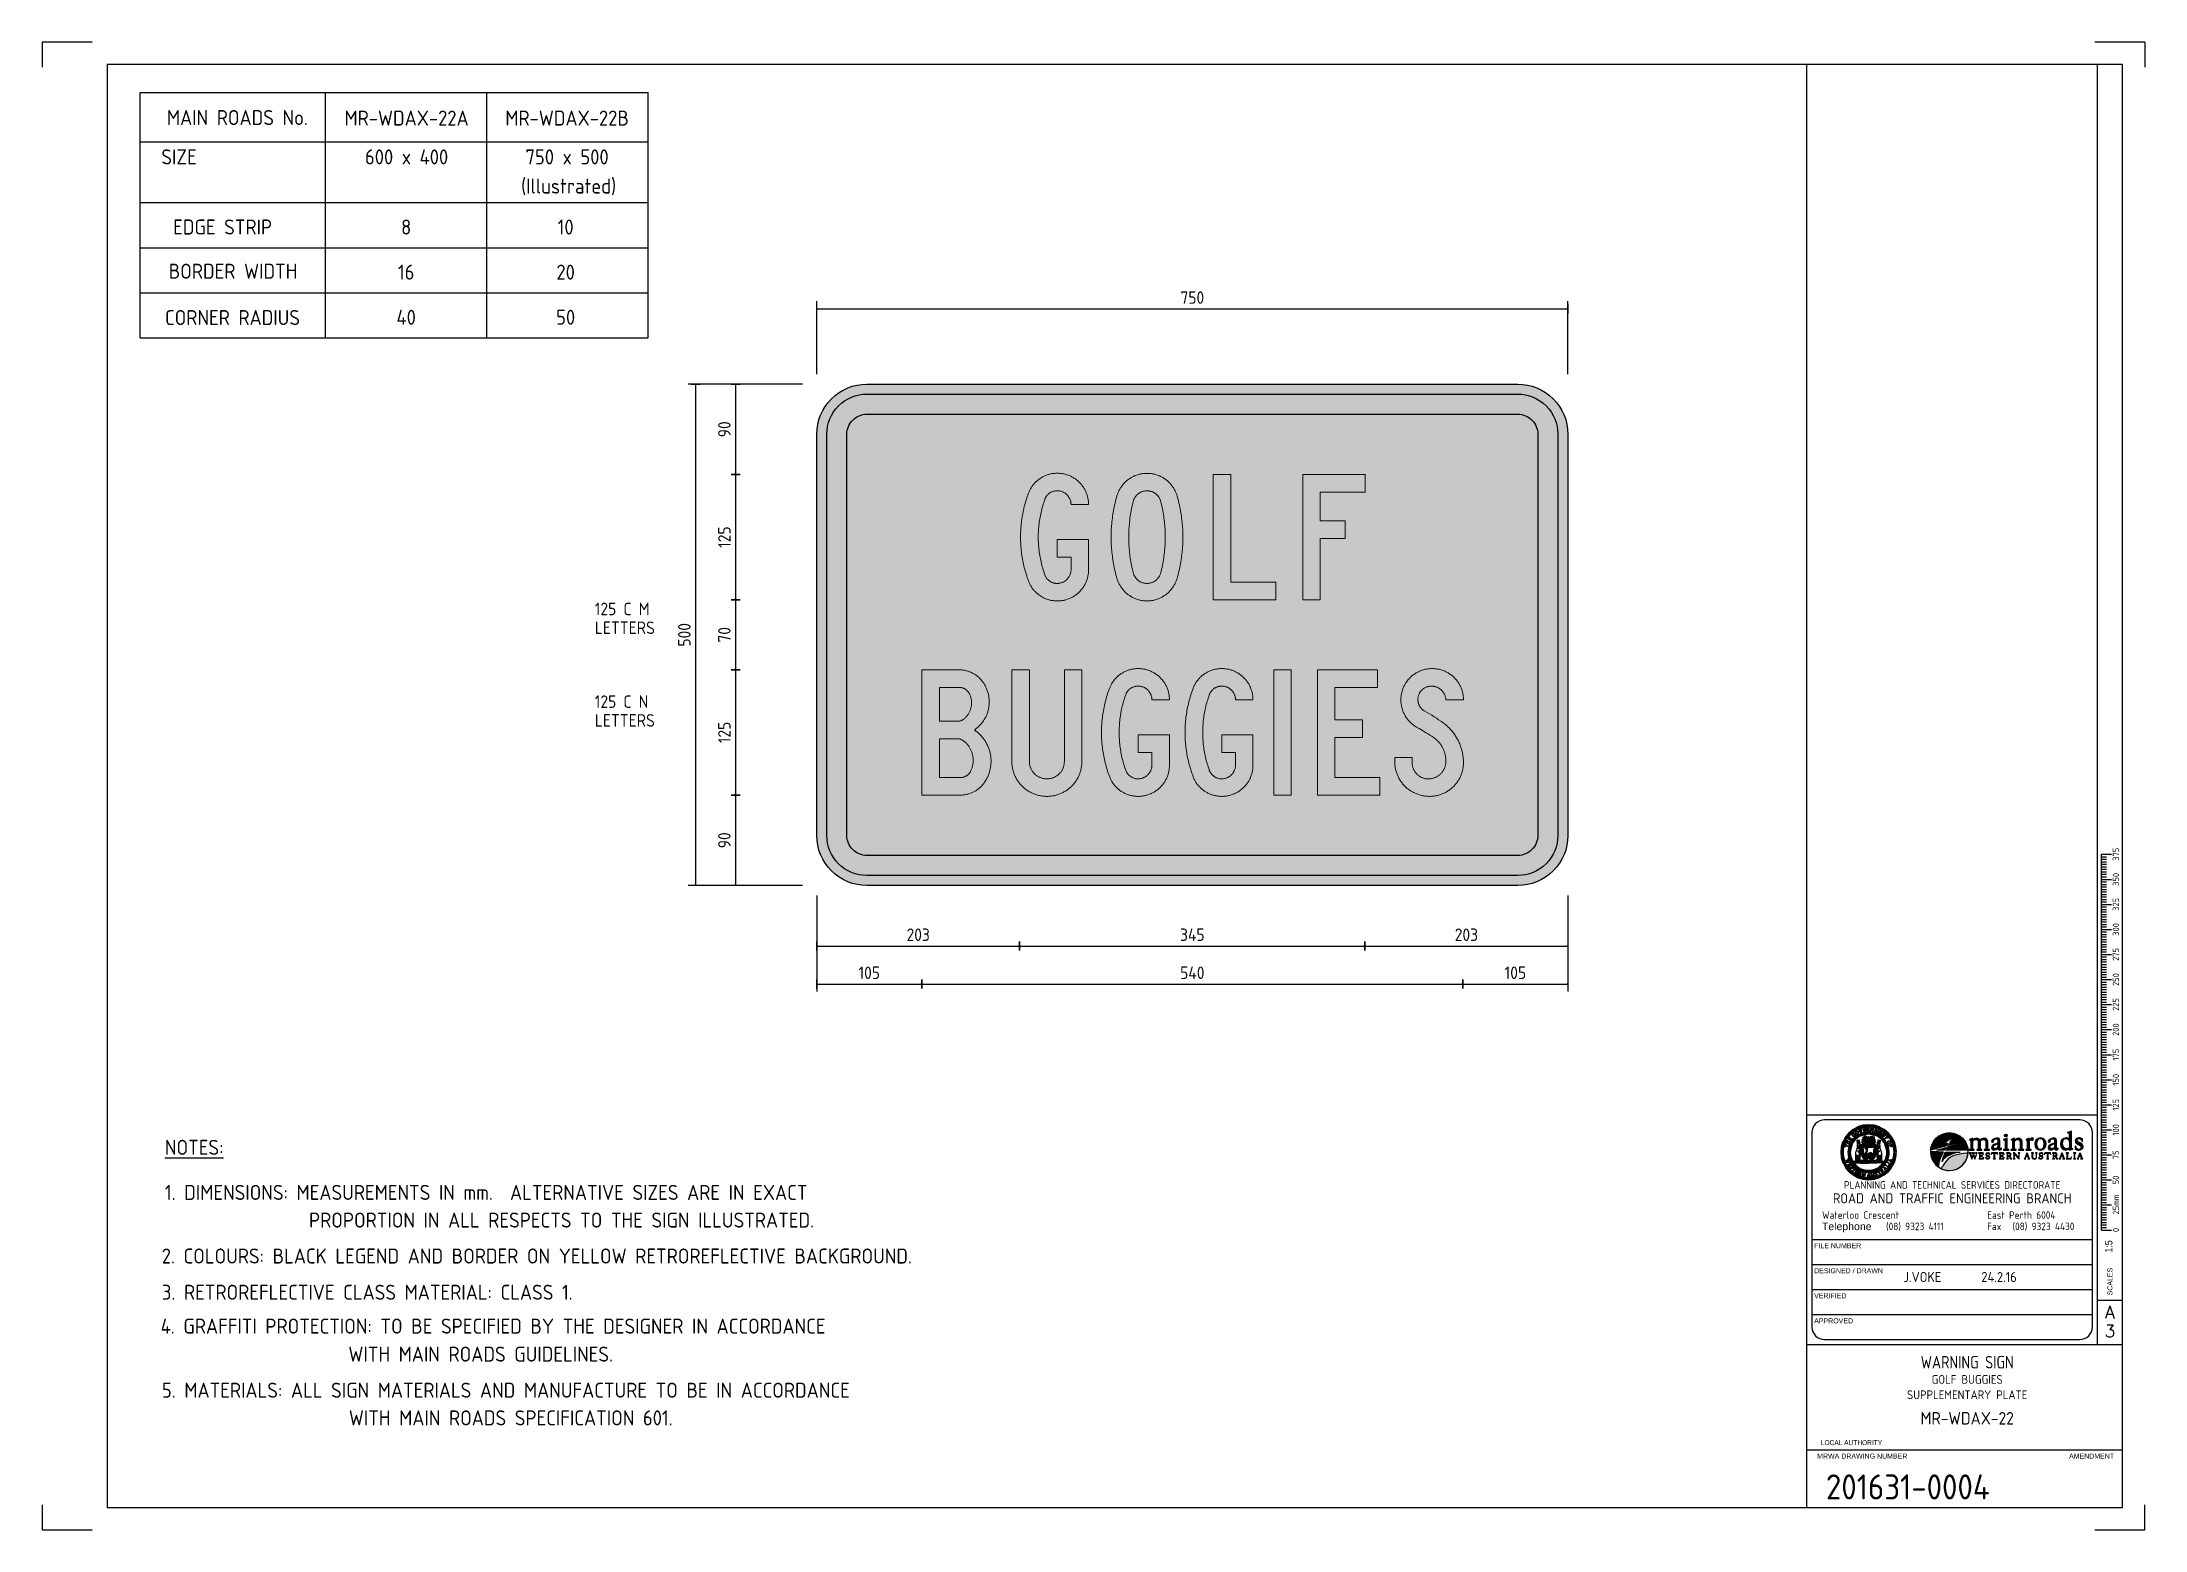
# Model space of a CAD drawing. Header units: millimetres. Extents: x 0 to 420, y 0 to 297.
import ezdxf
from ezdxf.enums import TextEntityAlignment as Align

# ---------------------------------------------------------------- set-up
doc = ezdxf.new("R2010")
doc.units = ezdxf.units.MM
doc.header["$LTSCALE"] = 10
doc.header["$MEASUREMENT"] = 0
for name, color, linetype in [('COMMENTS', 4, 'Continuous'), ('L18', 4, 'Continuous'), ('L25', 1, 'Continuous'), ('L35', 3, 'Continuous'), ('L50', 7, 'Continuous'), ('State Govt Logo', 4, 'Continuous'), ('T25', 1, 'Continuous'), ('TBLK18', 4, 'Continuous'), ('TBLK25', 1, 'Continuous'), ('TBLK35', 3, 'Continuous'), ('TBLK50', 7, 'Continuous')]:
    doc.layers.add(name, color=color, linetype=linetype)
doc.layers.add('YELLOW', color=7, linetype='Continuous', true_color=0xfcd900)
doc.styles.add('HELV', font='helvs.shx')
doc.styles.add('HELVL', font='helvl', dxfattribs={"width": 0.8})
doc.styles.add('ISO', font='isocp2.shx')
doc.styles.add('ROMAND', font='romand')
doc.dimstyles.new('SIGNSDIM', dxfattribs={"dimtxt": 2.5, "dimasz": 0.2, "dimexe": 1.5, "dimexo": 2, "dimgap": 1, "dimtad": 1, "dimdec": 4, "dimlfac": 5, "dimrnd": 1, "dimdsep": 46, "dimtxsty": 'ISO', "dimblk": 'SGNDIM', "dimcen": 2.5, "dimse2": 1, "dimadec": 0, "dimazin": 0, "dimtfac": 1, "dimtdec": 4, "dimtix": 1, "dimtmove": 0, "dimatfit": 3, "dimldrblk": 'SGNDIM', "dimfxl": 1, "dimtolj": 1, "dimtzin": 0, "dimarcsym": 0})

msp = doc.modelspace()

# ---------------------------------------------------------------- texts
at = {"layer": 'T25', "color": 3, "style": 'ISO'}
for s, p in [('MAIN ROADS No.', (39.010212, 280.433739)), ('MR-WDAX-22A', (72.807006, 280.329915)), ('MR-WDAX-22B', (104.865506, 280.329915)), ('SIZE', (27.361151, 272.581767)), ('600 x 400', (72.807006, 272.581767)), ('750 x 500', (104.865506, 272.581767)), ('(Illustrated)', (105.171462, 266.755849)), ('  EDGE STRIP', (34.346822, 258.585292)), ('8', (72.728406, 258.57263)), ('10', (104.576087, 258.57263)), (' BORDER WIDTH', (37.293967, 249.762432)), ('16', (72.728406, 249.57263)), ('20', (104.576087, 249.57263)), ('CORNER RADIUS', (38.033858, 240.514045)), ('40', (72.728406, 240.57263)), ('50', (104.576087, 240.57263))]:
    msp.add_text(s, height=3, dxfattribs=at).set_placement(p, align=Align.CENTER)
for s, p in [('%%UNOTES:', (24.541717, 74.868983)), ('1. DIMENSIONS: MEASUREMENTS IN mm.  ALTERNATIVE SIZES ARE IN EXACT', (24.541717, 65.868983)), ('PROPORTION IN ALL RESPECTS TO THE SIGN ILLUSTRATED.', (53.324318, 60.347809)), ('2. COLOURS: BLACK LEGEND AND BORDER ON YELLOW RETROREFLECTIVE BACKGROUND.', (23.913046, 53.175033)), ('3. RETROREFLECTIVE CLASS MATERIAL: CLASS 1.', (23.941585, 45.945408)), ('4. GRAFFITI PROTECTION: TO BE SPECIFIED BY THE DESIGNER IN ACCORDANCE', (23.686858, 39.179914)), ('               WITH MAIN ROADS GUIDELINES.', (35.451234, 33.588247)), ('5. MATERIALS: ALL SIGN MATERIALS AND MANUFACTURE TO BE IN ACCORDANCE ', (23.944391, 26.389625)), ('               WITH MAIN ROADS SPECIFICATION 601.', (35.548505, 20.864487))]:
    msp.add_text(s, height=3, dxfattribs=at).set_placement(p)

# ---------------------------------------------------------------- blocks, each defined once
blk = doc.blocks.new('A3BBLK')
at = {"layer": 'TBLK25'}
for p, q in [((10, 297), (0, 297)), ((0, 297), (0, 292)), ((420, 297), (410, 297)), ((420, 297), (420, 292)), ((0, 5), (0, 0)), ((420, 0), (420, 5)), ((0, 0), (10, 0)), ((410, 0), (420, 0))]:
    blk.add_line(p, q, dxfattribs=at)
at = {"layer": 'TBLK50'}
for p, q in [((415.5, 292.5), (13, 292.5)), ((13, 292.5), (13, 4.5)), ((352.5, 4.5), (352.5, 292.5)), ((415.5, 4.5), (415.5, 292.5)), ((13, 4.5), (415.5, 4.5))]:
    blk.add_line(p, q, dxfattribs=at)
blk = doc.blocks.new('MR logo')
at = {"layer": 'TBLK18'}
h = blk.add_hatch(color=256, dxfattribs=at)
edge = h.paths.add_edge_path()
edge.add_spline(control_points=[(0, -6.23), (-0.73, -5.99), (-1.5, -5.86), (-2.31, -5.86), (-2.31, -5.86), (-6.25, -5.86), (-9.48, -8.89), (-9.79, -12.74), (-9.79, -12.74), (-9.75, -12.71), (-9.7, -12.69), (-9.65, -12.67), (-9.65, -12.67), (-9.26, -12.56), (-5.85, -11.67), (-3.32, -11.01), (-3.32, -11.01), (-3.32, -11.01), (-3.32, -11.01), (-3.32, -11.01), (-3.32, -11.01), (-3.32, -11.01), (-3.31, -11.01), (-3.31, -11.01), (-3.31, -11.01), (-3.13, -10.71), (-2.94, -10.4), (-2.74, -10.09), (-2.74, -10.09), (-2.74, -10.09), (-2.74, -10.09), (-2.74, -10.09), (-2.74, -10.09), (-2.74, -10.09), (-2.74, -10.08), (-2.74, -10.08), (-2.74, -10.08), (-3.11, -10.04), (-3.47, -9.99), (-3.74, -9.94), (-3.74, -9.94), (-4.49, -9.8), (-1.74, -8.48), (-0.5, -6.89), (-0.5, -6.89), (-0.33, -6.7), (-0.26, -6.56), (0, -6.23)], knot_values=[0, 0, 0, 0, 0.083333, 0.083333, 0.083333, 0.083333, 0.166667, 0.166667, 0.166667, 0.166667, 0.25, 0.25, 0.25, 0.25, 0.333333, 0.333333, 0.333333, 0.333333, 0.416667, 0.416667, 0.416667, 0.416667, 0.5, 0.5, 0.5, 0.5, 0.583333, 0.583333, 0.583333, 0.583333, 0.666667, 0.666667, 0.666667, 0.666667, 0.75, 0.75, 0.75, 0.75, 0.833333, 0.833333, 0.833333, 0.833333, 0.916667, 0.916667, 0.916667, 0.916667, 1, 1, 1, 1], degree=3, periodic=0)
h = blk.add_hatch(color=256, dxfattribs=at)
edge = h.paths.add_edge_path()
edge.add_spline(control_points=[(5.17, -12.87), (4.97, -9.81), (2.93, -7.24), (0.15, -6.27), (0.15, -6.27), (-0.72, -7.58), (-1.46, -8.75), (-2.1, -9.85), (-2.1, -9.85), (-2.1, -9.85), (-2.1, -9.85), (-2.1, -9.85), (-2.1, -9.85), (-2.1, -9.85), (-2.1, -9.85), (-2.1, -9.85), (-2.1, -9.85), (-1.46, -9.9), (-0.73, -9.97), (-0.29, -10.01), (-0.29, -10.01), (0.34, -10.07), (0.72, -10.24), (0, -10.47), (0, -10.47), (-0.6, -10.65), (-1.74, -11.01), (-2.95, -11.38), (-2.95, -11.38), (-2.93, -11.35), (-3.39, -12.25), (-3.62, -12.76), (-3.62, -12.76), (-3.62, -12.76), (-3.32, -12.76), (-3.32, -12.76), (-3.32, -12.76), (-3.32, -12.76), (-3.32, -12.76), (-3.32, -12.76), (-3.32, -12.76), (-0.78, -12.75), (1.84, -12.74), (4.53, -12.74), (4.53, -12.74), (4.81, -12.74), (5.03, -12.79), (5.17, -12.87)], knot_values=[0, 0, 0, 0, 0.083333, 0.083333, 0.083333, 0.083333, 0.166667, 0.166667, 0.166667, 0.166667, 0.25, 0.25, 0.25, 0.25, 0.333333, 0.333333, 0.333333, 0.333333, 0.416667, 0.416667, 0.416667, 0.416667, 0.5, 0.5, 0.5, 0.5, 0.583333, 0.583333, 0.583333, 0.583333, 0.666667, 0.666667, 0.666667, 0.666667, 0.75, 0.75, 0.75, 0.75, 0.833333, 0.833333, 0.833333, 0.833333, 0.916667, 0.916667, 0.916667, 0.916667, 1, 1, 1, 1], degree=3, periodic=0)
h = blk.add_hatch(color=256, dxfattribs=at)
edge = h.paths.add_edge_path()
edge.add_spline(control_points=[(5.62, -12.7), (5.62, -12.7), (5.62, -12.5), (5.62, -12.5), (5.62, -12.5), (6.08, -12.47), (6.22, -12.47), (6.22, -11.91), (6.22, -11.91), (6.22, -11.91), (6.22, -9.16), (6.22, -9.16), (6.22, -9.16), (6.22, -8.8), (6, -8.68), (5.69, -8.54), (5.69, -8.54), (5.69, -8.54), (5.69, -8.45), (5.69, -8.45), (5.69, -8.45), (6.19, -8.36), (6.6, -8.12), (7.04, -7.95), (7.04, -7.95), (7.04, -7.95), (7.04, -8.82), (7.04, -8.82), (7.04, -8.82), (7.51, -8.3), (7.89, -7.95), (8.62, -7.95), (8.62, -7.95), (9.26, -7.95), (9.71, -8.33), (9.98, -8.89), (9.98, -8.89), (10.4, -8.4), (10.87, -7.95), (11.54, -7.95), (11.54, -7.95), (12.51, -7.95), (13.11, -8.91), (13.11, -9.67), (13.11, -9.67), (13.11, -9.67), (13.11, -11.91), (13.11, -11.91), (13.11, -11.91), (13.09, -12.47), (13.14, -12.47), (13.75, -12.5), (13.75, -12.5), (13.75, -12.5), (13.75, -12.7), (13.75, -12.7), (13.75, -12.7), (13.75, -12.7), (11.66, -12.7), (11.66, -12.7), (11.66, -12.7), (11.66, -12.7), (11.66, -12.5), (11.66, -12.5), (11.66, -12.5), (12.19, -12.47), (12.27, -12.47), (12.27, -11.91), (12.27, -11.91), (12.27, -11.91), (12.27, -9.63), (12.27, -9.63), (12.27, -9.63), (12.27, -8.91), (11.91, -8.42), (11.16, -8.42), (11.16, -8.42), (10.68, -8.42), (10.09, -8.86), (10.09, -9.36), (10.09, -9.36), (10.09, -9.36), (10.09, -11.91), (10.09, -11.91), (10.09, -11.91), (10.09, -12.47), (10.29, -12.47), (10.68, -12.5), (10.68, -12.5), (10.68, -12.5), (10.68, -12.7), (10.68, -12.7), (10.68, -12.7), (10.68, -12.7), (8.64, -12.7), (8.64, -12.7), (8.64, -12.7), (8.64, -12.7), (8.64, -12.5), (8.64, -12.5), (8.64, -12.5), (9.2, -12.47), (9.24, -12.45), (9.24, -11.89), (9.24, -11.89), (9.24, -11.89), (9.24, -9.57), (9.24, -9.57), (9.24, -9.57), (9.24, -8.88), (9, -8.42), (8.22, -8.42), (8.22, -8.42), (7.46, -8.42), (7.07, -9.06), (7.07, -9.26), (7.07, -9.26), (7.07, -9.26), (7.07, -11.91), (7.07, -11.91), (7.07, -11.91), (7.07, -12.47), (7.27, -12.47), (7.63, -12.5), (7.63, -12.5), (7.63, -12.5), (7.63, -12.7), (7.63, -12.7), (7.63, -12.7), (7.63, -12.7), (5.62, -12.7), (5.62, -12.7)], knot_values=[0, 0, 0, 0, 0.030303, 0.030303, 0.030303, 0.030303, 0.060606, 0.060606, 0.060606, 0.060606, 0.090909, 0.090909, 0.090909, 0.090909, 0.121212, 0.121212, 0.121212, 0.121212, 0.151515, 0.151515, 0.151515, 0.151515, 0.181818, 0.181818, 0.181818, 0.181818, 0.212121, 0.212121, 0.212121, 0.212121, 0.242424, 0.242424, 0.242424, 0.242424, 0.272727, 0.272727, 0.272727, 0.272727, 0.30303, 0.30303, 0.30303, 0.30303, 0.333333, 0.333333, 0.333333, 0.333333, 0.363636, 0.363636, 0.363636, 0.363636, 0.393939, 0.393939, 0.393939, 0.393939, 0.424242, 0.424242, 0.424242, 0.424242, 0.454545, 0.454545, 0.454545, 0.454545, 0.484848, 0.484848, 0.484848, 0.484848, 0.515152, 0.515152, 0.515152, 0.515152, 0.545455, 0.545455, 0.545455, 0.545455, 0.575758, 0.575758, 0.575758, 0.575758, 0.606061, 0.606061, 0.606061, 0.606061, 0.636364, 0.636364, 0.636364, 0.636364, 0.666667, 0.666667, 0.666667, 0.666667, 0.69697, 0.69697, 0.69697, 0.69697, 0.727273, 0.727273, 0.727273, 0.727273, 0.757576, 0.757576, 0.757576, 0.757576, 0.787879, 0.787879, 0.787879, 0.787879, 0.818182, 0.818182, 0.818182, 0.818182, 0.848485, 0.848485, 0.848485, 0.848485, 0.878788, 0.878788, 0.878788, 0.878788, 0.909091, 0.909091, 0.909091, 0.909091, 0.939394, 0.939394, 0.939394, 0.939394, 0.969697, 0.969697, 0.969697, 0.969697, 1, 1, 1, 1], degree=3, periodic=0)
h = blk.add_hatch(color=256, dxfattribs=at)
edge = h.paths.add_edge_path()
edge.add_spline(control_points=[(17.02, -8.7), (17.02, -8.27), (16.75, -8.14), (16.35, -8.14), (16.35, -8.14), (15.97, -8.14), (15.41, -8.38), (15.41, -8.66), (15.41, -8.66), (15.41, -8.72), (15.42, -8.79), (15.42, -8.89), (15.42, -8.89), (15.42, -9.3), (15.33, -9.59), (14.87, -9.59), (14.87, -9.59), (14.68, -9.59), (14.55, -9.4), (14.55, -9.23), (14.55, -9.23), (14.55, -8.99), (14.71, -8.77), (14.93, -8.57), (14.93, -8.57), (15.42, -8.16), (16.19, -7.83), (16.82, -7.83), (16.82, -7.83), (17.48, -7.83), (17.83, -8.23), (17.83, -8.87), (17.83, -8.87), (17.83, -8.87), (17.83, -11.74), (17.83, -11.74), (17.83, -11.74), (17.83, -11.92), (17.83, -12.25), (18.07, -12.25), (18.07, -12.25), (18.25, -12.25), (18.34, -12.02), (18.37, -11.89), (18.37, -11.89), (18.37, -11.89), (18.55, -11.89), (18.55, -11.89), (18.55, -11.89), (18.49, -12.4), (18.28, -12.7), (17.76, -12.7), (17.76, -12.7), (17.37, -12.7), (17.03, -12.33), (17.02, -11.96), (17.02, -11.96), (16.52, -12.33), (16.18, -12.7), (15.51, -12.7), (15.51, -12.7), (15.02, -12.7), (14.56, -12.3), (14.56, -11.79), (14.56, -11.79), (14.56, -10.61), (16.15, -10.24), (17.02, -9.87), (17.02, -9.87), (17.02, -9.87), (17.02, -8.7), (17.02, -8.7)], knot_values=[0, 0, 0, 0, 0.055556, 0.055556, 0.055556, 0.055556, 0.111111, 0.111111, 0.111111, 0.111111, 0.166667, 0.166667, 0.166667, 0.166667, 0.222222, 0.222222, 0.222222, 0.222222, 0.277778, 0.277778, 0.277778, 0.277778, 0.333333, 0.333333, 0.333333, 0.333333, 0.388889, 0.388889, 0.388889, 0.388889, 0.444444, 0.444444, 0.444444, 0.444444, 0.5, 0.5, 0.5, 0.5, 0.555556, 0.555556, 0.555556, 0.555556, 0.611111, 0.611111, 0.611111, 0.611111, 0.666667, 0.666667, 0.666667, 0.666667, 0.722222, 0.722222, 0.722222, 0.722222, 0.777778, 0.777778, 0.777778, 0.777778, 0.833333, 0.833333, 0.833333, 0.833333, 0.888889, 0.888889, 0.888889, 0.888889, 0.944444, 0.944444, 0.944444, 0.944444, 1, 1, 1, 1], degree=3, periodic=0)
edge = h.paths.add_edge_path(flags=16)
edge.add_spline(control_points=[(17.02, -10.11), (16.53, -10.32), (15.29, -10.67), (15.29, -11.34), (15.29, -11.34), (15.29, -11.78), (15.61, -12.14), (16.06, -12.14), (16.06, -12.14), (16.47, -12.14), (16.7, -11.96), (17.02, -11.72), (17.02, -11.72), (17.02, -11.72), (17.02, -10.11), (17.02, -10.11)], knot_values=[0, 0, 0, 0, 0.25, 0.25, 0.25, 0.25, 0.5, 0.5, 0.5, 0.5, 0.75, 0.75, 0.75, 0.75, 1, 1, 1, 1], degree=3, periodic=0)
h = blk.add_hatch(color=256, dxfattribs=at)
edge = h.paths.add_edge_path()
edge.add_spline(control_points=[(19.33, -12.7), (19.33, -12.7), (19.33, -12.5), (19.33, -12.5), (19.33, -12.5), (19.81, -12.47), (19.95, -12.47), (19.95, -11.91), (19.95, -11.91), (19.95, -11.91), (19.95, -9.33), (19.95, -9.33), (19.95, -9.33), (19.95, -9.11), (19.95, -8.8), (19.76, -8.68), (19.76, -8.68), (19.62, -8.6), (19.53, -8.59), (19.37, -8.57), (19.37, -8.57), (19.37, -8.57), (19.37, -8.47), (19.37, -8.47), (19.37, -8.47), (19.83, -8.27), (20.32, -8.08), (20.8, -7.89), (20.8, -7.89), (20.8, -7.89), (20.8, -11.91), (20.8, -11.91), (20.8, -11.91), (20.8, -12.47), (20.94, -12.47), (21.39, -12.5), (21.39, -12.5), (21.39, -12.5), (21.39, -12.7), (21.39, -12.7), (21.39, -12.7), (21.39, -12.7), (19.33, -12.7), (19.33, -12.7)], knot_values=[0, 0, 0, 0, 0.090909, 0.090909, 0.090909, 0.090909, 0.181818, 0.181818, 0.181818, 0.181818, 0.272727, 0.272727, 0.272727, 0.272727, 0.363636, 0.363636, 0.363636, 0.363636, 0.454545, 0.454545, 0.454545, 0.454545, 0.545455, 0.545455, 0.545455, 0.545455, 0.636364, 0.636364, 0.636364, 0.636364, 0.727273, 0.727273, 0.727273, 0.727273, 0.818182, 0.818182, 0.818182, 0.818182, 0.909091, 0.909091, 0.909091, 0.909091, 1, 1, 1, 1], degree=3, periodic=0)
h = blk.add_hatch(color=256, dxfattribs=at)
edge = h.paths.add_edge_path()
edge.add_spline(control_points=[(19.69, -6.85), (19.69, -7.16), (19.95, -7.42), (20.26, -7.42), (20.26, -7.42), (20.58, -7.42), (20.83, -7.16), (20.83, -6.85), (20.83, -6.85), (20.83, -6.53), (20.58, -6.28), (20.26, -6.28), (20.26, -6.28), (19.95, -6.28), (19.69, -6.53), (19.69, -6.85)], knot_values=[0, 0, 0, 0, 0.25, 0.25, 0.25, 0.25, 0.5, 0.5, 0.5, 0.5, 0.75, 0.75, 0.75, 0.75, 1, 1, 1, 1], degree=3, periodic=0)
h = blk.add_hatch(color=256, dxfattribs=at)
edge = h.paths.add_edge_path()
edge.add_spline(control_points=[(22.29, -12.7), (22.29, -12.7), (22.29, -12.5), (22.29, -12.5), (22.29, -12.5), (22.77, -12.47), (22.91, -12.47), (22.91, -11.91), (22.91, -11.91), (22.91, -11.91), (22.91, -9.24), (22.91, -9.24), (22.91, -9.24), (22.91, -8.84), (22.76, -8.68), (22.39, -8.57), (22.39, -8.57), (22.39, -8.57), (22.39, -8.45), (22.39, -8.45), (22.39, -8.45), (22.87, -8.31), (23.3, -8.12), (23.76, -7.95), (23.76, -7.95), (23.76, -7.95), (23.76, -8.77), (23.76, -8.77), (23.76, -8.77), (24.2, -8.31), (24.54, -7.95), (25.22, -7.95), (25.22, -7.95), (25.99, -7.95), (26.78, -8.56), (26.78, -9.36), (26.78, -9.36), (26.78, -9.36), (26.78, -11.91), (26.78, -11.91), (26.78, -11.91), (26.78, -12.47), (27.07, -12.47), (27.44, -12.5), (27.44, -12.5), (27.44, -12.5), (27.44, -12.7), (27.44, -12.7), (27.44, -12.7), (27.44, -12.7), (25.31, -12.7), (25.31, -12.7), (25.31, -12.7), (25.31, -12.7), (25.31, -12.5), (25.31, -12.5), (25.31, -12.5), (25.8, -12.47), (25.93, -12.47), (25.93, -11.91), (25.93, -11.91), (25.93, -11.91), (25.93, -9.55), (25.93, -9.55), (25.93, -9.55), (25.93, -8.87), (25.56, -8.42), (24.87, -8.42), (24.87, -8.42), (24.4, -8.42), (23.76, -8.87), (23.76, -9.36), (23.76, -9.36), (23.76, -9.36), (23.76, -11.91), (23.76, -11.91), (23.76, -11.91), (23.76, -12.47), (23.9, -12.47), (24.36, -12.5), (24.36, -12.5), (24.36, -12.5), (24.36, -12.7), (24.36, -12.7), (24.36, -12.7), (24.36, -12.7), (22.29, -12.7), (22.29, -12.7)], knot_values=[0, 0, 0, 0, 0.045455, 0.045455, 0.045455, 0.045455, 0.090909, 0.090909, 0.090909, 0.090909, 0.136364, 0.136364, 0.136364, 0.136364, 0.181818, 0.181818, 0.181818, 0.181818, 0.227273, 0.227273, 0.227273, 0.227273, 0.272727, 0.272727, 0.272727, 0.272727, 0.318182, 0.318182, 0.318182, 0.318182, 0.363636, 0.363636, 0.363636, 0.363636, 0.409091, 0.409091, 0.409091, 0.409091, 0.454545, 0.454545, 0.454545, 0.454545, 0.5, 0.5, 0.5, 0.5, 0.545455, 0.545455, 0.545455, 0.545455, 0.590909, 0.590909, 0.590909, 0.590909, 0.636364, 0.636364, 0.636364, 0.636364, 0.681818, 0.681818, 0.681818, 0.681818, 0.727273, 0.727273, 0.727273, 0.727273, 0.772727, 0.772727, 0.772727, 0.772727, 0.818182, 0.818182, 0.818182, 0.818182, 0.863636, 0.863636, 0.863636, 0.863636, 0.909091, 0.909091, 0.909091, 0.909091, 0.954545, 0.954545, 0.954545, 0.954545, 1, 1, 1, 1], degree=3, periodic=0)
h = blk.add_hatch(color=256, dxfattribs=at)
edge = h.paths.add_edge_path()
edge.add_spline(control_points=[(28.2, -12.7), (28.2, -12.7), (28.2, -12.5), (28.2, -12.5), (28.2, -12.5), (28.67, -12.47), (28.81, -12.47), (28.81, -11.91), (28.81, -11.91), (28.81, -11.91), (28.81, -9.19), (28.81, -9.19), (28.81, -9.19), (28.81, -8.77), (28.69, -8.75), (28.32, -8.57), (28.32, -8.57), (28.32, -8.57), (28.32, -8.47), (28.32, -8.47), (28.32, -8.47), (28.76, -8.31), (29.19, -8.09), (29.63, -7.92), (29.63, -7.92), (29.63, -7.92), (29.63, -8.69), (29.63, -8.69), (29.63, -8.69), (29.9, -8.38), (30.24, -7.87), (30.71, -7.87), (30.71, -7.87), (31.02, -7.87), (31.27, -8.04), (31.27, -8.36), (31.27, -8.36), (31.27, -8.6), (31.09, -8.77), (30.87, -8.77), (30.87, -8.77), (30.7, -8.77), (30.51, -8.59), (30.24, -8.59), (30.24, -8.59), (30.05, -8.59), (29.66, -8.89), (29.66, -9.06), (29.66, -9.06), (29.66, -9.06), (29.66, -11.91), (29.66, -11.91), (29.66, -11.91), (29.66, -12.47), (29.8, -12.47), (30.34, -12.5), (30.34, -12.5), (30.34, -12.5), (30.34, -12.7), (30.34, -12.7), (30.34, -12.7), (30.34, -12.7), (28.2, -12.7), (28.2, -12.7)], knot_values=[0, 0, 0, 0, 0.0625, 0.0625, 0.0625, 0.0625, 0.125, 0.125, 0.125, 0.125, 0.1875, 0.1875, 0.1875, 0.1875, 0.25, 0.25, 0.25, 0.25, 0.3125, 0.3125, 0.3125, 0.3125, 0.375, 0.375, 0.375, 0.375, 0.4375, 0.4375, 0.4375, 0.4375, 0.5, 0.5, 0.5, 0.5, 0.5625, 0.5625, 0.5625, 0.5625, 0.625, 0.625, 0.625, 0.625, 0.6875, 0.6875, 0.6875, 0.6875, 0.75, 0.75, 0.75, 0.75, 0.8125, 0.8125, 0.8125, 0.8125, 0.875, 0.875, 0.875, 0.875, 0.9375, 0.9375, 0.9375, 0.9375, 1, 1, 1, 1], degree=3, periodic=0)
h = blk.add_hatch(color=256, dxfattribs=at)
edge = h.paths.add_edge_path(flags=16)
edge.add_spline(control_points=[(34.06, -8.04), (33.07, -8.04), (32.7, -9.17), (32.7, -10.26), (32.7, -10.26), (32.7, -11.36), (33.07, -12.5), (34.06, -12.5), (34.06, -12.5), (35.06, -12.5), (35.42, -11.36), (35.42, -10.26), (35.42, -10.26), (35.42, -9.17), (35.06, -8.04), (34.06, -8.04)], knot_values=[0, 0, 0, 0, 0.25, 0.25, 0.25, 0.25, 0.5, 0.5, 0.5, 0.5, 0.75, 0.75, 0.75, 0.75, 1, 1, 1, 1], degree=3, periodic=0)
edge = h.paths.add_edge_path()
edge.add_spline(control_points=[(34.06, -12.7), (32.69, -12.7), (31.79, -11.62), (31.79, -10.26), (31.79, -10.26), (31.79, -8.91), (32.69, -7.83), (34.06, -7.83), (34.06, -7.83), (35.43, -7.83), (36.34, -8.91), (36.34, -10.26), (36.34, -10.26), (36.34, -11.62), (35.43, -12.7), (34.06, -12.7)], knot_values=[0, 0, 0, 0, 0.25, 0.25, 0.25, 0.25, 0.5, 0.5, 0.5, 0.5, 0.75, 0.75, 0.75, 0.75, 1, 1, 1, 1], degree=3, periodic=0)
h = blk.add_hatch(color=256, dxfattribs=at)
edge = h.paths.add_edge_path(flags=16)
edge.add_spline(control_points=[(39.64, -10.11), (39.17, -10.32), (37.92, -10.67), (37.92, -11.34), (37.92, -11.34), (37.92, -11.78), (38.24, -12.14), (38.7, -12.14), (38.7, -12.14), (39.1, -12.14), (39.34, -11.96), (39.64, -11.72), (39.64, -11.72), (39.64, -11.72), (39.64, -10.11), (39.64, -10.11)], knot_values=[0, 0, 0, 0, 0.25, 0.25, 0.25, 0.25, 0.5, 0.5, 0.5, 0.5, 0.75, 0.75, 0.75, 0.75, 1, 1, 1, 1], degree=3, periodic=0)
edge = h.paths.add_edge_path()
edge.add_spline(control_points=[(39.64, -8.7), (39.64, -8.27), (39.38, -8.14), (38.98, -8.14), (38.98, -8.14), (38.59, -8.14), (38.04, -8.38), (38.04, -8.66), (38.04, -8.66), (38.04, -8.72), (38.05, -8.79), (38.05, -8.89), (38.05, -8.89), (38.05, -9.3), (37.97, -9.59), (37.5, -9.59), (37.5, -9.59), (37.31, -9.59), (37.18, -9.4), (37.18, -9.23), (37.18, -9.23), (37.18, -8.99), (37.34, -8.77), (37.57, -8.57), (37.57, -8.57), (38.05, -8.16), (38.82, -7.83), (39.46, -7.83), (39.46, -7.83), (40.11, -7.83), (40.46, -8.23), (40.46, -8.87), (40.46, -8.87), (40.46, -8.87), (40.46, -11.74), (40.46, -11.74), (40.46, -11.74), (40.46, -11.92), (40.46, -12.25), (40.71, -12.25), (40.71, -12.25), (40.88, -12.25), (40.98, -12.02), (41.01, -11.89), (41.01, -11.89), (41.01, -11.89), (41.18, -11.89), (41.18, -11.89), (41.18, -11.89), (41.13, -12.4), (40.92, -12.7), (40.4, -12.7), (40.4, -12.7), (40, -12.7), (39.67, -12.33), (39.66, -11.96), (39.66, -11.96), (39.15, -12.33), (38.81, -12.7), (38.15, -12.7), (38.15, -12.7), (37.65, -12.7), (37.19, -12.3), (37.19, -11.79), (37.19, -11.79), (37.19, -10.61), (38.78, -10.24), (39.64, -9.87), (39.64, -9.87), (39.64, -9.87), (39.64, -8.7), (39.64, -8.7)], knot_values=[0, 0, 0, 0, 0.055556, 0.055556, 0.055556, 0.055556, 0.111111, 0.111111, 0.111111, 0.111111, 0.166667, 0.166667, 0.166667, 0.166667, 0.222222, 0.222222, 0.222222, 0.222222, 0.277778, 0.277778, 0.277778, 0.277778, 0.333333, 0.333333, 0.333333, 0.333333, 0.388889, 0.388889, 0.388889, 0.388889, 0.444444, 0.444444, 0.444444, 0.444444, 0.5, 0.5, 0.5, 0.5, 0.555556, 0.555556, 0.555556, 0.555556, 0.611111, 0.611111, 0.611111, 0.611111, 0.666667, 0.666667, 0.666667, 0.666667, 0.722222, 0.722222, 0.722222, 0.722222, 0.777778, 0.777778, 0.777778, 0.777778, 0.833333, 0.833333, 0.833333, 0.833333, 0.888889, 0.888889, 0.888889, 0.888889, 0.944444, 0.944444, 0.944444, 0.944444, 1, 1, 1, 1], degree=3, periodic=0)
h = blk.add_hatch(color=256, dxfattribs=at)
edge = h.paths.add_edge_path(flags=16)
edge.add_spline(control_points=[(45.62, -9.56), (45.62, -8.21), (44.68, -8.03), (44.35, -8.03), (44.35, -8.03), (43.23, -8.03), (42.92, -9.19), (42.92, -10.1), (42.92, -10.1), (42.92, -11.92), (44.01, -12.25), (44.47, -12.25), (44.47, -12.25), (44.93, -12.25), (45.32, -12.02), (45.62, -11.7), (45.62, -11.7), (45.62, -11.7), (45.62, -9.56), (45.62, -9.56)], knot_values=[0, 0, 0, 0, 0.2, 0.2, 0.2, 0.2, 0.4, 0.4, 0.4, 0.4, 0.6, 0.6, 0.6, 0.6, 0.8, 0.8, 0.8, 0.8, 1, 1, 1, 1], degree=3, periodic=0)
edge = h.paths.add_edge_path()
edge.add_spline(control_points=[(45.6, -6.47), (45.6, -6.23), (45.61, -5.97), (45.33, -5.85), (45.33, -5.85), (45.19, -5.79), (45.08, -5.77), (44.93, -5.77), (44.93, -5.77), (44.93, -5.77), (44.93, -5.68), (44.93, -5.68), (44.93, -5.68), (45.45, -5.5), (45.93, -5.26), (46.44, -5.09), (46.44, -5.09), (46.44, -5.09), (46.44, -12.04), (46.44, -12.04), (46.44, -12.04), (46.44, -12.04), (47, -12.21), (47, -12.21), (47, -12.21), (47, -12.21), (47, -12.29), (47, -12.29), (47, -12.29), (47, -12.29), (45.6, -12.7), (45.6, -12.7), (45.6, -12.7), (45.6, -12.7), (45.6, -11.96), (45.6, -11.96), (45.6, -11.96), (45.6, -11.96), (45.58, -11.96), (45.58, -11.96), (45.58, -11.96), (45.21, -12.44), (44.72, -12.7), (44.1, -12.7), (44.1, -12.7), (42.77, -12.7), (42.03, -11.55), (42.03, -10.32), (42.03, -10.32), (42.03, -8.89), (42.88, -7.83), (44.36, -7.83), (44.36, -7.83), (44.78, -7.83), (45.2, -7.97), (45.6, -8.16), (45.6, -8.16), (45.6, -8.16), (45.6, -6.47), (45.6, -6.47)], knot_values=[0, 0, 0, 0, 0.066667, 0.066667, 0.066667, 0.066667, 0.133333, 0.133333, 0.133333, 0.133333, 0.2, 0.2, 0.2, 0.2, 0.266667, 0.266667, 0.266667, 0.266667, 0.333333, 0.333333, 0.333333, 0.333333, 0.4, 0.4, 0.4, 0.4, 0.466667, 0.466667, 0.466667, 0.466667, 0.533333, 0.533333, 0.533333, 0.533333, 0.6, 0.6, 0.6, 0.6, 0.666667, 0.666667, 0.666667, 0.666667, 0.733333, 0.733333, 0.733333, 0.733333, 0.8, 0.8, 0.8, 0.8, 0.866667, 0.866667, 0.866667, 0.866667, 0.933333, 0.933333, 0.933333, 0.933333, 1, 1, 1, 1], degree=3, periodic=0)
h = blk.add_hatch(color=256, dxfattribs=at)
edge = h.paths.add_edge_path()
edge.add_spline(control_points=[(48, -11.09), (48, -11.09), (48.13, -11.09), (48.13, -11.09), (48.13, -11.09), (48.32, -11.72), (48.54, -12.5), (49.35, -12.5), (49.35, -12.5), (49.97, -12.5), (50.29, -12.14), (50.29, -11.53), (50.29, -11.53), (50.29, -10.87), (49.62, -10.67), (49.14, -10.4), (49.14, -10.4), (48.54, -10.05), (48.01, -9.79), (48.01, -9.04), (48.01, -9.04), (48.01, -8.24), (48.75, -7.83), (49.47, -7.83), (49.47, -7.83), (49.95, -7.83), (50.42, -8.01), (50.87, -8.16), (50.87, -8.16), (50.87, -8.16), (50.87, -9.3), (50.87, -9.3), (50.87, -9.3), (50.87, -9.3), (50.7, -9.3), (50.7, -9.3), (50.7, -9.3), (50.58, -8.66), (50.14, -8.04), (49.42, -8.04), (49.42, -8.04), (48.98, -8.04), (48.69, -8.36), (48.69, -8.8), (48.69, -8.8), (48.69, -9.72), (51.1, -9.69), (51.1, -11.25), (51.1, -11.25), (51.1, -12.23), (50.25, -12.7), (49.37, -12.7), (49.37, -12.7), (48.89, -12.7), (48.43, -12.6), (48, -12.36), (48, -12.36), (48, -12.36), (48, -11.09), (48, -11.09)], knot_values=[0, 0, 0, 0, 0.066667, 0.066667, 0.066667, 0.066667, 0.133333, 0.133333, 0.133333, 0.133333, 0.2, 0.2, 0.2, 0.2, 0.266667, 0.266667, 0.266667, 0.266667, 0.333333, 0.333333, 0.333333, 0.333333, 0.4, 0.4, 0.4, 0.4, 0.466667, 0.466667, 0.466667, 0.466667, 0.533333, 0.533333, 0.533333, 0.533333, 0.6, 0.6, 0.6, 0.6, 0.666667, 0.666667, 0.666667, 0.666667, 0.733333, 0.733333, 0.733333, 0.733333, 0.8, 0.8, 0.8, 0.8, 0.866667, 0.866667, 0.866667, 0.866667, 0.933333, 0.933333, 0.933333, 0.933333, 1, 1, 1, 1], degree=3, periodic=0)
h = blk.add_hatch(color=256, dxfattribs=at)
edge = h.paths.add_edge_path()
edge.add_spline(control_points=[(-6.49, -19.58), (-8.49, -18.23), (-9.8, -15.94), (-9.81, -13.36), (-9.81, -13.36), (-9.8, -13.36), (-9.78, -13.37), (-9.76, -13.38), (-9.76, -13.38), (-9.76, -13.38), (-7.54, -13.43), (-4.93, -13.48), (-4.93, -13.48), (-4.93, -13.48), (-4.93, -13.48), (-4.93, -13.48), (-4.93, -13.48), (-4.93, -13.48), (-4.71, -13.49), (-4.71, -13.49), (-4.71, -13.49), (-5.79, -15.6), (-6.37, -17.32), (-6.5, -18.5), (-6.5, -18.5), (-6.54, -18.9), (-6.54, -19.28), (-6.49, -19.58)], knot_values=[0, 0, 0, 0, 0.142857, 0.142857, 0.142857, 0.142857, 0.285714, 0.285714, 0.285714, 0.285714, 0.428571, 0.428571, 0.428571, 0.428571, 0.571429, 0.571429, 0.571429, 0.571429, 0.714286, 0.714286, 0.714286, 0.714286, 0.857143, 0.857143, 0.857143, 0.857143, 1, 1, 1, 1], degree=3, periodic=0)
h = blk.add_hatch(color=256, dxfattribs=at)
edge = h.paths.add_edge_path()
edge.add_spline(control_points=[(-3.67, -11.61), (-5.39, -12.14), (-7.05, -12.67), (-7.25, -12.77), (-7.25, -12.77), (-6.3, -12.77), (-5.33, -12.76), (-4.36, -12.76), (-4.36, -12.76), (-4.36, -12.76), (-4.33, -12.76), (-4.33, -12.76), (-4.33, -12.76), (-4.12, -12.37), (-3.89, -11.97), (-3.67, -11.61), (-3.67, -11.61), (-3.67, -11.61), (-3.67, -11.61), (-3.67, -11.61)], knot_values=[0, 0, 0, 0, 0.2, 0.2, 0.2, 0.2, 0.4, 0.4, 0.4, 0.4, 0.6, 0.6, 0.6, 0.6, 0.8, 0.8, 0.8, 0.8, 1, 1, 1, 1], degree=3, periodic=0)
h = blk.add_hatch(color=256, dxfattribs=at)
edge = h.paths.add_edge_path()
edge.add_spline(control_points=[(5.18, -13.63), (5.04, -17.65), (1.74, -20.86), (-2.31, -20.86), (-2.31, -20.86), (-3.54, -20.86), (-4.7, -20.56), (-5.72, -20.03), (-5.72, -20.03), (-5.45, -19.83), (-5.1, -19.38), (-4.66, -18.6), (-4.66, -18.6), (-2.32, -14.44), (1.05, -14.48), (4.49, -13.92), (4.49, -13.92), (4.8, -13.87), (5.03, -13.76), (5.18, -13.63)], knot_values=[0, 0, 0, 0, 0.2, 0.2, 0.2, 0.2, 0.4, 0.4, 0.4, 0.4, 0.6, 0.6, 0.6, 0.6, 0.8, 0.8, 0.8, 0.8, 1, 1, 1, 1], degree=3, periodic=0)
h = blk.add_hatch(color=256, dxfattribs=at)
edge = h.paths.add_edge_path()
edge.add_spline(control_points=[(-3.94, -13.5), (-4.43, -14.7), (-4.82, -15.93), (-5.15, -17.32), (-5.15, -17.32), (-4.41, -15.04), (-0.2, -13.79), (1.95, -13.58), (1.95, -13.58), (0.58, -13.58), (-1.59, -13.55), (-3.68, -13.51), (-3.68, -13.51), (-3.68, -13.51), (-3.68, -13.51), (-3.68, -13.51), (-3.68, -13.51), (-3.68, -13.51), (-3.94, -13.5), (-3.94, -13.5)], knot_values=[0, 0, 0, 0, 0.2, 0.2, 0.2, 0.2, 0.4, 0.4, 0.4, 0.4, 0.6, 0.6, 0.6, 0.6, 0.8, 0.8, 0.8, 0.8, 1, 1, 1, 1], degree=3, periodic=0)
h = blk.add_hatch(color=256, dxfattribs=at)
edge = h.paths.add_edge_path()
edge.add_spline(control_points=[(-2.27, -10.14), (-2.4, -10.37), (-2.53, -10.61), (-2.66, -10.84), (-2.66, -10.84), (-2.65, -10.84), (-0.7, -10.33), (-0.56, -10.29), (-0.56, -10.29), (-0.56, -10.29), (-1.39, -10.23), (-2.26, -10.14), (-2.26, -10.14), (-2.26, -10.14), (-2.26, -10.14), (-2.26, -10.14), (-2.26, -10.14), (-2.26, -10.14), (-2.27, -10.14), (-2.27, -10.14)], knot_values=[0, 0, 0, 0, 0.2, 0.2, 0.2, 0.2, 0.4, 0.4, 0.4, 0.4, 0.6, 0.6, 0.6, 0.6, 0.8, 0.8, 0.8, 0.8, 1, 1, 1, 1], degree=3, periodic=0)
h = blk.add_hatch(color=256, dxfattribs=at)
edge = h.paths.add_edge_path()
edge.add_spline(control_points=[(5.57, -13.82), (5.57, -13.82), (6.41, -13.82), (6.41, -13.82), (6.41, -13.82), (6.41, -13.82), (6.41, -13.89), (6.41, -13.89), (6.41, -13.89), (6.26, -13.9), (6.15, -13.91), (6.15, -13.99), (6.15, -13.99), (6.15, -14), (6.15, -14.02), (6.17, -14.06), (6.17, -14.06), (6.17, -14.06), (6.76, -15.72), (6.76, -15.72), (6.76, -15.72), (6.76, -15.72), (6.77, -15.72), (6.77, -15.72), (6.77, -15.72), (6.77, -15.72), (7.2, -14.49), (7.2, -14.49), (7.2, -14.49), (7.2, -14.49), (7.09, -14.18), (7.09, -14.18), (7.09, -14.18), (7.06, -14.09), (7.02, -13.99), (6.96, -13.95), (6.96, -13.95), (6.9, -13.9), (6.81, -13.9), (6.73, -13.89), (6.73, -13.89), (6.73, -13.89), (6.73, -13.82), (6.73, -13.82), (6.73, -13.82), (6.73, -13.82), (7.72, -13.82), (7.72, -13.82), (7.72, -13.82), (7.72, -13.82), (7.72, -13.89), (7.72, -13.89), (7.72, -13.89), (7.59, -13.9), (7.42, -13.91), (7.42, -14.07), (7.42, -14.07), (7.42, -14.11), (7.51, -14.35), (7.53, -14.4), (7.53, -14.4), (7.53, -14.4), (7.98, -15.69), (7.98, -15.69), (7.98, -15.69), (7.98, -15.69), (7.98, -15.69), (7.98, -15.69), (7.98, -15.69), (7.98, -15.69), (8.21, -14.94), (8.21, -14.94), (8.21, -14.94), (8.27, -14.75), (8.44, -14.26), (8.44, -14.06), (8.44, -14.06), (8.44, -13.91), (8.28, -13.91), (8.16, -13.89), (8.16, -13.89), (8.16, -13.89), (8.16, -13.82), (8.16, -13.82), (8.16, -13.82), (8.16, -13.82), (8.79, -13.82), (8.79, -13.82), (8.79, -13.82), (8.79, -13.82), (8.79, -13.89), (8.79, -13.89), (8.79, -13.89), (8.58, -13.93), (8.52, -14.23), (8.47, -14.4), (8.47, -14.4), (8.47, -14.4), (7.88, -16.27), (7.88, -16.27), (7.88, -16.27), (7.88, -16.27), (7.82, -16.27), (7.82, -16.27), (7.82, -16.27), (7.82, -16.27), (7.25, -14.6), (7.25, -14.6), (7.25, -14.6), (7.25, -14.6), (7.24, -14.6), (7.24, -14.6), (7.24, -14.6), (7.24, -14.6), (6.66, -16.27), (6.66, -16.27), (6.66, -16.27), (6.66, -16.27), (6.61, -16.27), (6.61, -16.27), (6.61, -16.27), (6.61, -16.27), (5.83, -14.21), (5.83, -14.21), (5.83, -14.21), (5.78, -14.11), (5.77, -14.01), (5.71, -13.95), (5.71, -13.95), (5.68, -13.92), (5.64, -13.9), (5.57, -13.89), (5.57, -13.89), (5.57, -13.89), (5.57, -13.82), (5.57, -13.82)], knot_values=[0, 0, 0, 0, 0.029412, 0.029412, 0.029412, 0.029412, 0.058824, 0.058824, 0.058824, 0.058824, 0.088235, 0.088235, 0.088235, 0.088235, 0.117647, 0.117647, 0.117647, 0.117647, 0.147059, 0.147059, 0.147059, 0.147059, 0.176471, 0.176471, 0.176471, 0.176471, 0.205882, 0.205882, 0.205882, 0.205882, 0.235294, 0.235294, 0.235294, 0.235294, 0.264706, 0.264706, 0.264706, 0.264706, 0.294118, 0.294118, 0.294118, 0.294118, 0.323529, 0.323529, 0.323529, 0.323529, 0.352941, 0.352941, 0.352941, 0.352941, 0.382353, 0.382353, 0.382353, 0.382353, 0.411765, 0.411765, 0.411765, 0.411765, 0.441176, 0.441176, 0.441176, 0.441176, 0.470588, 0.470588, 0.470588, 0.470588, 0.5, 0.5, 0.5, 0.5, 0.529412, 0.529412, 0.529412, 0.529412, 0.558824, 0.558824, 0.558824, 0.558824, 0.588235, 0.588235, 0.588235, 0.588235, 0.617647, 0.617647, 0.617647, 0.617647, 0.647059, 0.647059, 0.647059, 0.647059, 0.676471, 0.676471, 0.676471, 0.676471, 0.705882, 0.705882, 0.705882, 0.705882, 0.735294, 0.735294, 0.735294, 0.735294, 0.764706, 0.764706, 0.764706, 0.764706, 0.794118, 0.794118, 0.794118, 0.794118, 0.823529, 0.823529, 0.823529, 0.823529, 0.852941, 0.852941, 0.852941, 0.852941, 0.882353, 0.882353, 0.882353, 0.882353, 0.911765, 0.911765, 0.911765, 0.911765, 0.941176, 0.941176, 0.941176, 0.941176, 0.970588, 0.970588, 0.970588, 0.970588, 1, 1, 1, 1], degree=3, periodic=0)
h = blk.add_hatch(color=256, dxfattribs=at)
edge = h.paths.add_edge_path()
edge.add_spline(control_points=[(9.41, -16.23), (9.41, -16.23), (9.41, -16.15), (9.41, -16.15), (9.41, -16.15), (9.58, -16.15), (9.68, -16.13), (9.68, -15.96), (9.68, -15.96), (9.68, -15.96), (9.68, -14.09), (9.68, -14.09), (9.68, -14.09), (9.68, -13.91), (9.56, -13.89), (9.4, -13.89), (9.4, -13.89), (9.4, -13.89), (9.4, -13.82), (9.4, -13.82), (9.4, -13.82), (9.4, -13.82), (11.17, -13.82), (11.17, -13.82), (11.17, -13.82), (11.17, -13.82), (11.34, -14.38), (11.34, -14.38), (11.34, -14.38), (11.34, -14.38), (11.27, -14.4), (11.27, -14.4), (11.27, -14.4), (11.22, -14.32), (11.17, -14.25), (11.12, -14.18), (11.12, -14.18), (10.93, -13.95), (10.76, -13.89), (10.56, -13.89), (10.56, -13.89), (10.56, -13.89), (10.03, -13.89), (10.03, -13.89), (10.03, -13.89), (10.03, -13.89), (10.03, -14.96), (10.03, -14.96), (10.03, -14.96), (10.03, -14.96), (10.22, -14.96), (10.22, -14.96), (10.22, -14.96), (10.58, -14.96), (10.71, -14.92), (10.8, -14.52), (10.8, -14.52), (10.8, -14.52), (10.85, -14.52), (10.85, -14.52), (10.85, -14.52), (10.85, -14.52), (10.85, -15.53), (10.85, -15.53), (10.85, -15.53), (10.85, -15.53), (10.8, -15.53), (10.8, -15.53), (10.8, -15.53), (10.76, -15.14), (10.61, -15.06), (10.27, -15.06), (10.27, -15.06), (10.27, -15.06), (10.03, -15.06), (10.03, -15.06), (10.03, -15.06), (10.03, -15.06), (10.03, -15.98), (10.03, -15.98), (10.03, -15.98), (10.03, -16.14), (10.14, -16.15), (10.27, -16.15), (10.27, -16.15), (10.27, -16.15), (10.66, -16.15), (10.66, -16.15), (10.66, -16.15), (10.83, -16.15), (10.93, -16.12), (11.07, -15.98), (11.07, -15.98), (11.19, -15.86), (11.29, -15.73), (11.38, -15.58), (11.38, -15.58), (11.38, -15.58), (11.44, -15.6), (11.44, -15.6), (11.44, -15.6), (11.44, -15.6), (11.3, -16.23), (11.3, -16.23), (11.3, -16.23), (11.3, -16.23), (9.41, -16.23), (9.41, -16.23)], knot_values=[0, 0, 0, 0, 0.037037, 0.037037, 0.037037, 0.037037, 0.074074, 0.074074, 0.074074, 0.074074, 0.111111, 0.111111, 0.111111, 0.111111, 0.148148, 0.148148, 0.148148, 0.148148, 0.185185, 0.185185, 0.185185, 0.185185, 0.222222, 0.222222, 0.222222, 0.222222, 0.259259, 0.259259, 0.259259, 0.259259, 0.296296, 0.296296, 0.296296, 0.296296, 0.333333, 0.333333, 0.333333, 0.333333, 0.37037, 0.37037, 0.37037, 0.37037, 0.407407, 0.407407, 0.407407, 0.407407, 0.444444, 0.444444, 0.444444, 0.444444, 0.481481, 0.481481, 0.481481, 0.481481, 0.518519, 0.518519, 0.518519, 0.518519, 0.555556, 0.555556, 0.555556, 0.555556, 0.592593, 0.592593, 0.592593, 0.592593, 0.62963, 0.62963, 0.62963, 0.62963, 0.666667, 0.666667, 0.666667, 0.666667, 0.703704, 0.703704, 0.703704, 0.703704, 0.740741, 0.740741, 0.740741, 0.740741, 0.777778, 0.777778, 0.777778, 0.777778, 0.814815, 0.814815, 0.814815, 0.814815, 0.851852, 0.851852, 0.851852, 0.851852, 0.888889, 0.888889, 0.888889, 0.888889, 0.925926, 0.925926, 0.925926, 0.925926, 0.962963, 0.962963, 0.962963, 0.962963, 1, 1, 1, 1], degree=3, periodic=0)
h = blk.add_hatch(color=256, dxfattribs=at)
edge = h.paths.add_edge_path()
edge.add_spline(control_points=[(12.21, -15.5), (12.21, -15.5), (12.28, -15.5), (12.28, -15.5), (12.28, -15.5), (12.32, -15.86), (12.51, -16.2), (12.94, -16.2), (12.94, -16.2), (13.41, -16.2), (13.5, -15.87), (13.5, -15.69), (13.5, -15.69), (13.5, -15.34), (13.19, -15.3), (12.92, -15.2), (12.92, -15.2), (12.52, -15.07), (12.28, -14.95), (12.28, -14.49), (12.28, -14.49), (12.28, -14.06), (12.61, -13.79), (13.03, -13.79), (13.03, -13.79), (13.22, -13.79), (13.44, -13.86), (13.59, -13.99), (13.59, -13.99), (13.59, -13.99), (13.69, -13.9), (13.69, -13.9), (13.69, -13.9), (13.69, -13.9), (13.74, -13.9), (13.74, -13.9), (13.74, -13.9), (13.74, -13.9), (13.74, -14.61), (13.74, -14.61), (13.74, -14.61), (13.74, -14.61), (13.68, -14.61), (13.68, -14.61), (13.68, -14.61), (13.63, -14.44), (13.58, -14.19), (13.46, -14.06), (13.46, -14.06), (13.36, -13.94), (13.23, -13.86), (13.07, -13.86), (13.07, -13.86), (12.75, -13.86), (12.56, -14.08), (12.56, -14.4), (12.56, -14.4), (12.56, -14.7), (12.8, -14.77), (13.04, -14.85), (13.04, -14.85), (13.42, -14.96), (13.81, -15.12), (13.81, -15.59), (13.81, -15.59), (13.81, -16.08), (13.42, -16.27), (12.98, -16.27), (12.98, -16.27), (12.76, -16.27), (12.56, -16.21), (12.38, -16.09), (12.38, -16.09), (12.38, -16.09), (12.25, -16.23), (12.25, -16.23), (12.25, -16.23), (12.25, -16.23), (12.21, -16.23), (12.21, -16.23), (12.21, -16.23), (12.21, -16.23), (12.21, -15.5), (12.21, -15.5)], knot_values=[0, 0, 0, 0, 0.047619, 0.047619, 0.047619, 0.047619, 0.095238, 0.095238, 0.095238, 0.095238, 0.142857, 0.142857, 0.142857, 0.142857, 0.190476, 0.190476, 0.190476, 0.190476, 0.238095, 0.238095, 0.238095, 0.238095, 0.285714, 0.285714, 0.285714, 0.285714, 0.333333, 0.333333, 0.333333, 0.333333, 0.380952, 0.380952, 0.380952, 0.380952, 0.428571, 0.428571, 0.428571, 0.428571, 0.47619, 0.47619, 0.47619, 0.47619, 0.52381, 0.52381, 0.52381, 0.52381, 0.571429, 0.571429, 0.571429, 0.571429, 0.619048, 0.619048, 0.619048, 0.619048, 0.666667, 0.666667, 0.666667, 0.666667, 0.714286, 0.714286, 0.714286, 0.714286, 0.761905, 0.761905, 0.761905, 0.761905, 0.809524, 0.809524, 0.809524, 0.809524, 0.857143, 0.857143, 0.857143, 0.857143, 0.904762, 0.904762, 0.904762, 0.904762, 0.952381, 0.952381, 0.952381, 0.952381, 1, 1, 1, 1], degree=3, periodic=0)
h = blk.add_hatch(color=256, dxfattribs=at)
edge = h.paths.add_edge_path()
edge.add_spline(control_points=[(15.52, -13.89), (15.52, -13.89), (14.95, -13.89), (14.95, -13.89), (14.95, -13.89), (14.82, -13.89), (14.78, -13.94), (14.7, -14.04), (14.7, -14.04), (14.6, -14.16), (14.53, -14.31), (14.42, -14.44), (14.42, -14.44), (14.42, -14.44), (14.37, -14.41), (14.37, -14.41), (14.37, -14.41), (14.37, -14.41), (14.52, -13.77), (14.52, -13.77), (14.52, -13.77), (14.62, -13.79), (14.72, -13.82), (14.83, -13.82), (14.83, -13.82), (14.83, -13.82), (16.56, -13.82), (16.56, -13.82), (16.56, -13.82), (16.66, -13.82), (16.76, -13.79), (16.86, -13.77), (16.86, -13.77), (16.86, -13.77), (16.99, -14.41), (16.99, -14.41), (16.99, -14.41), (16.99, -14.41), (16.94, -14.44), (16.94, -14.44), (16.94, -14.44), (16.85, -14.31), (16.78, -14.16), (16.68, -14.04), (16.68, -14.04), (16.6, -13.94), (16.56, -13.89), (16.44, -13.89), (16.44, -13.89), (16.44, -13.89), (15.87, -13.89), (15.87, -13.89), (15.87, -13.89), (15.87, -13.89), (15.87, -15.96), (15.87, -15.96), (15.87, -15.96), (15.87, -16.11), (15.94, -16.14), (16.19, -16.15), (16.19, -16.15), (16.19, -16.15), (16.19, -16.23), (16.19, -16.23), (16.19, -16.23), (16.19, -16.23), (15.2, -16.23), (15.2, -16.23), (15.2, -16.23), (15.2, -16.23), (15.2, -16.15), (15.2, -16.15), (15.2, -16.15), (15.44, -16.14), (15.52, -16.11), (15.52, -15.96), (15.52, -15.96), (15.52, -15.96), (15.52, -13.89), (15.52, -13.89)], knot_values=[0, 0, 0, 0, 0.05, 0.05, 0.05, 0.05, 0.1, 0.1, 0.1, 0.1, 0.15, 0.15, 0.15, 0.15, 0.2, 0.2, 0.2, 0.2, 0.25, 0.25, 0.25, 0.25, 0.3, 0.3, 0.3, 0.3, 0.35, 0.35, 0.35, 0.35, 0.4, 0.4, 0.4, 0.4, 0.45, 0.45, 0.45, 0.45, 0.5, 0.5, 0.5, 0.5, 0.55, 0.55, 0.55, 0.55, 0.6, 0.6, 0.6, 0.6, 0.65, 0.65, 0.65, 0.65, 0.7, 0.7, 0.7, 0.7, 0.75, 0.75, 0.75, 0.75, 0.8, 0.8, 0.8, 0.8, 0.85, 0.85, 0.85, 0.85, 0.9, 0.9, 0.9, 0.9, 0.95, 0.95, 0.95, 0.95, 1, 1, 1, 1], degree=3, periodic=0)
h = blk.add_hatch(color=256, dxfattribs=at)
edge = h.paths.add_edge_path()
edge.add_spline(control_points=[(17.61, -16.23), (17.61, -16.23), (17.61, -16.15), (17.61, -16.15), (17.61, -16.15), (17.78, -16.15), (17.88, -16.13), (17.88, -15.96), (17.88, -15.96), (17.88, -15.96), (17.88, -14.09), (17.88, -14.09), (17.88, -14.09), (17.88, -13.91), (17.76, -13.89), (17.6, -13.89), (17.6, -13.89), (17.6, -13.89), (17.6, -13.82), (17.6, -13.82), (17.6, -13.82), (17.6, -13.82), (19.37, -13.82), (19.37, -13.82), (19.37, -13.82), (19.37, -13.82), (19.54, -14.38), (19.54, -14.38), (19.54, -14.38), (19.54, -14.38), (19.48, -14.4), (19.48, -14.4), (19.48, -14.4), (19.42, -14.32), (19.37, -14.25), (19.32, -14.18), (19.32, -14.18), (19.14, -13.95), (18.96, -13.89), (18.76, -13.89), (18.76, -13.89), (18.76, -13.89), (18.24, -13.89), (18.24, -13.89), (18.24, -13.89), (18.24, -13.89), (18.24, -14.96), (18.24, -14.96), (18.24, -14.96), (18.24, -14.96), (18.42, -14.96), (18.42, -14.96), (18.42, -14.96), (18.78, -14.96), (18.92, -14.92), (19, -14.52), (19, -14.52), (19, -14.52), (19.05, -14.52), (19.05, -14.52), (19.05, -14.52), (19.05, -14.52), (19.05, -15.53), (19.05, -15.53), (19.05, -15.53), (19.05, -15.53), (19, -15.53), (19, -15.53), (19, -15.53), (18.96, -15.14), (18.81, -15.06), (18.47, -15.06), (18.47, -15.06), (18.47, -15.06), (18.24, -15.06), (18.24, -15.06), (18.24, -15.06), (18.24, -15.06), (18.24, -15.98), (18.24, -15.98), (18.24, -15.98), (18.24, -16.14), (18.34, -16.15), (18.48, -16.15), (18.48, -16.15), (18.48, -16.15), (18.87, -16.15), (18.87, -16.15), (18.87, -16.15), (19.03, -16.15), (19.13, -16.12), (19.27, -15.98), (19.27, -15.98), (19.39, -15.86), (19.49, -15.73), (19.58, -15.58), (19.58, -15.58), (19.58, -15.58), (19.64, -15.6), (19.64, -15.6), (19.64, -15.6), (19.64, -15.6), (19.51, -16.23), (19.51, -16.23), (19.51, -16.23), (19.51, -16.23), (17.61, -16.23), (17.61, -16.23)], knot_values=[0, 0, 0, 0, 0.037037, 0.037037, 0.037037, 0.037037, 0.074074, 0.074074, 0.074074, 0.074074, 0.111111, 0.111111, 0.111111, 0.111111, 0.148148, 0.148148, 0.148148, 0.148148, 0.185185, 0.185185, 0.185185, 0.185185, 0.222222, 0.222222, 0.222222, 0.222222, 0.259259, 0.259259, 0.259259, 0.259259, 0.296296, 0.296296, 0.296296, 0.296296, 0.333333, 0.333333, 0.333333, 0.333333, 0.37037, 0.37037, 0.37037, 0.37037, 0.407407, 0.407407, 0.407407, 0.407407, 0.444444, 0.444444, 0.444444, 0.444444, 0.481481, 0.481481, 0.481481, 0.481481, 0.518519, 0.518519, 0.518519, 0.518519, 0.555556, 0.555556, 0.555556, 0.555556, 0.592593, 0.592593, 0.592593, 0.592593, 0.62963, 0.62963, 0.62963, 0.62963, 0.666667, 0.666667, 0.666667, 0.666667, 0.703704, 0.703704, 0.703704, 0.703704, 0.740741, 0.740741, 0.740741, 0.740741, 0.777778, 0.777778, 0.777778, 0.777778, 0.814815, 0.814815, 0.814815, 0.814815, 0.851852, 0.851852, 0.851852, 0.851852, 0.888889, 0.888889, 0.888889, 0.888889, 0.925926, 0.925926, 0.925926, 0.925926, 0.962963, 0.962963, 0.962963, 0.962963, 1, 1, 1, 1], degree=3, periodic=0)
h = blk.add_hatch(color=256, dxfattribs=at)
edge = h.paths.add_edge_path(flags=16)
edge.add_spline(control_points=[(21.95, -14.46), (21.95, -14.1), (21.71, -13.88), (21.35, -13.88), (21.35, -13.88), (21.17, -13.88), (21.09, -13.91), (21.09, -14.09), (21.09, -14.09), (21.09, -14.09), (21.09, -15.06), (21.09, -15.06), (21.09, -15.06), (21.19, -15.06), (21.29, -15.06), (21.4, -15.05), (21.4, -15.05), (21.76, -15.02), (21.95, -14.81), (21.95, -14.46)], knot_values=[0, 0, 0, 0, 0.2, 0.2, 0.2, 0.2, 0.4, 0.4, 0.4, 0.4, 0.6, 0.6, 0.6, 0.6, 0.8, 0.8, 0.8, 0.8, 1, 1, 1, 1], degree=3, periodic=0)
edge = h.paths.add_edge_path()
edge.add_spline(control_points=[(20.49, -13.82), (20.8, -13.82), (21.12, -13.8), (21.44, -13.8), (21.44, -13.8), (21.86, -13.8), (22.33, -13.97), (22.33, -14.46), (22.33, -14.46), (22.33, -14.82), (22.1, -14.99), (21.78, -15.1), (21.78, -15.1), (22, -15.33), (22.24, -15.67), (22.37, -15.96), (22.37, -15.96), (22.44, -16.09), (22.55, -16.15), (22.71, -16.15), (22.71, -16.15), (22.71, -16.15), (22.71, -16.23), (22.71, -16.23), (22.71, -16.23), (22.71, -16.23), (22.14, -16.23), (22.14, -16.23), (22.14, -16.23), (21.98, -15.97), (21.71, -15.5), (21.5, -15.28), (21.5, -15.28), (21.39, -15.16), (21.24, -15.14), (21.09, -15.14), (21.09, -15.14), (21.09, -15.14), (21.09, -15.96), (21.09, -15.96), (21.09, -15.96), (21.09, -16.13), (21.17, -16.15), (21.38, -16.15), (21.38, -16.15), (21.38, -16.15), (21.38, -16.23), (21.38, -16.23), (21.38, -16.23), (21.38, -16.23), (20.48, -16.23), (20.48, -16.23), (20.48, -16.23), (20.48, -16.23), (20.48, -16.15), (20.48, -16.15), (20.48, -16.15), (20.67, -16.15), (20.75, -16.13), (20.73, -15.96), (20.73, -15.96), (20.73, -15.96), (20.73, -14.09), (20.73, -14.09), (20.73, -14.09), (20.73, -13.91), (20.65, -13.89), (20.49, -13.89), (20.49, -13.89), (20.49, -13.89), (20.49, -13.82), (20.49, -13.82)], knot_values=[0, 0, 0, 0, 0.055556, 0.055556, 0.055556, 0.055556, 0.111111, 0.111111, 0.111111, 0.111111, 0.166667, 0.166667, 0.166667, 0.166667, 0.222222, 0.222222, 0.222222, 0.222222, 0.277778, 0.277778, 0.277778, 0.277778, 0.333333, 0.333333, 0.333333, 0.333333, 0.388889, 0.388889, 0.388889, 0.388889, 0.444444, 0.444444, 0.444444, 0.444444, 0.5, 0.5, 0.5, 0.5, 0.555556, 0.555556, 0.555556, 0.555556, 0.611111, 0.611111, 0.611111, 0.611111, 0.666667, 0.666667, 0.666667, 0.666667, 0.722222, 0.722222, 0.722222, 0.722222, 0.777778, 0.777778, 0.777778, 0.777778, 0.833333, 0.833333, 0.833333, 0.833333, 0.888889, 0.888889, 0.888889, 0.888889, 0.944444, 0.944444, 0.944444, 0.944444, 1, 1, 1, 1], degree=3, periodic=0)
h = blk.add_hatch(color=256, dxfattribs=at)
edge = h.paths.add_edge_path()
edge.add_spline(control_points=[(23.61, -14.19), (23.61, -14.19), (23.61, -15.96), (23.61, -15.96), (23.61, -15.96), (23.61, -16.08), (23.7, -16.14), (23.93, -16.15), (23.93, -16.15), (23.93, -16.15), (23.93, -16.23), (23.93, -16.23), (23.93, -16.23), (23.93, -16.23), (23.22, -16.23), (23.22, -16.23), (23.22, -16.23), (23.22, -16.23), (23.22, -16.15), (23.22, -16.15), (23.22, -16.15), (23.38, -16.13), (23.51, -16.13), (23.52, -15.96), (23.52, -15.96), (23.52, -15.96), (23.52, -15.95), (23.52, -15.94), (23.52, -15.94), (23.52, -15.94), (23.52, -14.09), (23.52, -14.09), (23.52, -14.09), (23.42, -13.99), (23.34, -13.9), (23.22, -13.89), (23.22, -13.89), (23.22, -13.89), (23.22, -13.82), (23.22, -13.82), (23.22, -13.82), (23.22, -13.82), (23.74, -13.82), (23.74, -13.82), (23.74, -13.82), (23.74, -13.82), (25.46, -15.71), (25.46, -15.71), (25.46, -15.71), (25.46, -15.71), (25.46, -14.12), (25.46, -14.12), (25.46, -14.12), (25.46, -13.94), (25.37, -13.91), (25.15, -13.89), (25.15, -13.89), (25.15, -13.89), (25.15, -13.82), (25.15, -13.82), (25.15, -13.82), (25.15, -13.82), (25.87, -13.82), (25.87, -13.82), (25.87, -13.82), (25.87, -13.82), (25.87, -13.89), (25.87, -13.89), (25.87, -13.89), (25.63, -13.93), (25.56, -14), (25.56, -14.11), (25.56, -14.11), (25.56, -14.11), (25.56, -16.25), (25.56, -16.25), (25.56, -16.25), (25.56, -16.25), (25.5, -16.25), (25.5, -16.25), (25.5, -16.25), (25.5, -16.25), (23.61, -14.19), (23.61, -14.19)], knot_values=[0, 0, 0, 0, 0.047619, 0.047619, 0.047619, 0.047619, 0.095238, 0.095238, 0.095238, 0.095238, 0.142857, 0.142857, 0.142857, 0.142857, 0.190476, 0.190476, 0.190476, 0.190476, 0.238095, 0.238095, 0.238095, 0.238095, 0.285714, 0.285714, 0.285714, 0.285714, 0.333333, 0.333333, 0.333333, 0.333333, 0.380952, 0.380952, 0.380952, 0.380952, 0.428571, 0.428571, 0.428571, 0.428571, 0.47619, 0.47619, 0.47619, 0.47619, 0.52381, 0.52381, 0.52381, 0.52381, 0.571429, 0.571429, 0.571429, 0.571429, 0.619048, 0.619048, 0.619048, 0.619048, 0.666667, 0.666667, 0.666667, 0.666667, 0.714286, 0.714286, 0.714286, 0.714286, 0.761905, 0.761905, 0.761905, 0.761905, 0.809524, 0.809524, 0.809524, 0.809524, 0.857143, 0.857143, 0.857143, 0.857143, 0.904762, 0.904762, 0.904762, 0.904762, 0.952381, 0.952381, 0.952381, 0.952381, 1, 1, 1, 1], degree=3, periodic=0)
h = blk.add_hatch(color=256, dxfattribs=at)
edge = h.paths.add_edge_path(flags=16)
edge.add_spline(control_points=[(28.24, -15.21), (28.24, -15.21), (28.99, -15.21), (28.99, -15.21), (28.99, -15.21), (28.99, -15.21), (28.6, -14.23), (28.6, -14.23), (28.6, -14.23), (28.6, -14.23), (28.24, -15.21), (28.24, -15.21)], knot_values=[0, 0, 0, 0, 0.333333, 0.333333, 0.333333, 0.333333, 0.666667, 0.666667, 0.666667, 0.666667, 1, 1, 1, 1], degree=3, periodic=0)
edge = h.paths.add_edge_path()
edge.add_spline(control_points=[(27.61, -16.23), (27.61, -16.23), (27.61, -16.15), (27.61, -16.15), (27.61, -16.15), (27.71, -16.14), (27.8, -16.08), (27.83, -15.98), (27.83, -15.98), (27.83, -15.98), (28.54, -14.13), (28.54, -14.13), (28.54, -14.13), (28.54, -14.13), (28.48, -14.02), (28.48, -14.02), (28.48, -14.02), (28.6, -13.96), (28.68, -13.85), (28.76, -13.75), (28.76, -13.75), (28.76, -13.75), (29.58, -15.83), (29.58, -15.83), (29.58, -15.83), (29.66, -16.03), (29.7, -16.12), (29.88, -16.15), (29.88, -16.15), (29.88, -16.15), (29.88, -16.23), (29.88, -16.23), (29.88, -16.23), (29.88, -16.23), (28.98, -16.23), (28.98, -16.23), (28.98, -16.23), (28.98, -16.23), (28.98, -16.15), (28.98, -16.15), (28.98, -16.15), (29.08, -16.15), (29.27, -16.15), (29.27, -16.01), (29.27, -16.01), (29.27, -15.91), (29.07, -15.46), (29.03, -15.31), (29.03, -15.31), (29.03, -15.31), (28.2, -15.31), (28.2, -15.31), (28.2, -15.31), (28.16, -15.43), (27.96, -15.91), (27.96, -16), (27.96, -16), (27.96, -16.14), (28.15, -16.14), (28.24, -16.15), (28.24, -16.15), (28.24, -16.15), (28.24, -16.23), (28.24, -16.23), (28.24, -16.23), (28.24, -16.23), (27.61, -16.23), (27.61, -16.23)], knot_values=[0, 0, 0, 0, 0.058824, 0.058824, 0.058824, 0.058824, 0.117647, 0.117647, 0.117647, 0.117647, 0.176471, 0.176471, 0.176471, 0.176471, 0.235294, 0.235294, 0.235294, 0.235294, 0.294118, 0.294118, 0.294118, 0.294118, 0.352941, 0.352941, 0.352941, 0.352941, 0.411765, 0.411765, 0.411765, 0.411765, 0.470588, 0.470588, 0.470588, 0.470588, 0.529412, 0.529412, 0.529412, 0.529412, 0.588235, 0.588235, 0.588235, 0.588235, 0.647059, 0.647059, 0.647059, 0.647059, 0.705882, 0.705882, 0.705882, 0.705882, 0.764706, 0.764706, 0.764706, 0.764706, 0.823529, 0.823529, 0.823529, 0.823529, 0.882353, 0.882353, 0.882353, 0.882353, 0.941176, 0.941176, 0.941176, 0.941176, 1, 1, 1, 1], degree=3, periodic=0)
h = blk.add_hatch(color=256, dxfattribs=at)
edge = h.paths.add_edge_path()
edge.add_spline(control_points=[(30.44, -13.82), (30.44, -13.82), (31.35, -13.82), (31.35, -13.82), (31.35, -13.82), (31.35, -13.82), (31.35, -13.89), (31.35, -13.89), (31.35, -13.89), (31.09, -13.89), (31.04, -13.97), (31.04, -14.16), (31.04, -14.16), (31.04, -14.16), (31.04, -15.56), (31.04, -15.56), (31.04, -15.56), (31.04, -15.8), (31.14, -16.2), (31.71, -16.2), (31.71, -16.2), (32.29, -16.2), (32.42, -15.83), (32.42, -15.43), (32.42, -15.43), (32.42, -15.43), (32.42, -14.16), (32.42, -14.16), (32.42, -14.16), (32.42, -13.92), (32.3, -13.91), (32.06, -13.89), (32.06, -13.89), (32.06, -13.89), (32.06, -13.82), (32.06, -13.82), (32.06, -13.82), (32.06, -13.82), (32.81, -13.82), (32.81, -13.82), (32.81, -13.82), (32.81, -13.82), (32.81, -13.89), (32.81, -13.89), (32.81, -13.89), (32.63, -13.89), (32.51, -13.97), (32.51, -14.16), (32.51, -14.16), (32.51, -14.16), (32.51, -15.43), (32.51, -15.43), (32.51, -15.43), (32.51, -15.91), (32.33, -16.27), (31.6, -16.27), (31.6, -16.27), (30.9, -16.27), (30.69, -15.89), (30.69, -15.46), (30.69, -15.46), (30.69, -15.46), (30.69, -14.16), (30.69, -14.16), (30.69, -14.16), (30.69, -13.93), (30.66, -13.91), (30.44, -13.89), (30.44, -13.89), (30.44, -13.89), (30.44, -13.82), (30.44, -13.82)], knot_values=[0, 0, 0, 0, 0.055556, 0.055556, 0.055556, 0.055556, 0.111111, 0.111111, 0.111111, 0.111111, 0.166667, 0.166667, 0.166667, 0.166667, 0.222222, 0.222222, 0.222222, 0.222222, 0.277778, 0.277778, 0.277778, 0.277778, 0.333333, 0.333333, 0.333333, 0.333333, 0.388889, 0.388889, 0.388889, 0.388889, 0.444444, 0.444444, 0.444444, 0.444444, 0.5, 0.5, 0.5, 0.5, 0.555556, 0.555556, 0.555556, 0.555556, 0.611111, 0.611111, 0.611111, 0.611111, 0.666667, 0.666667, 0.666667, 0.666667, 0.722222, 0.722222, 0.722222, 0.722222, 0.777778, 0.777778, 0.777778, 0.777778, 0.833333, 0.833333, 0.833333, 0.833333, 0.888889, 0.888889, 0.888889, 0.888889, 0.944444, 0.944444, 0.944444, 0.944444, 1, 1, 1, 1], degree=3, periodic=0)
h = blk.add_hatch(color=256, dxfattribs=at)
edge = h.paths.add_edge_path()
edge.add_spline(control_points=[(33.48, -15.5), (33.48, -15.5), (33.54, -15.5), (33.54, -15.5), (33.54, -15.5), (33.59, -15.86), (33.77, -16.2), (34.2, -16.2), (34.2, -16.2), (34.67, -16.2), (34.76, -15.87), (34.76, -15.69), (34.76, -15.69), (34.76, -15.34), (34.45, -15.3), (34.19, -15.2), (34.19, -15.2), (33.78, -15.07), (33.54, -14.95), (33.54, -14.49), (33.54, -14.49), (33.54, -14.06), (33.88, -13.79), (34.29, -13.79), (34.29, -13.79), (34.49, -13.79), (34.71, -13.85), (34.85, -13.99), (34.85, -13.99), (34.85, -13.99), (34.95, -13.9), (34.95, -13.9), (34.95, -13.9), (34.95, -13.9), (35, -13.9), (35, -13.9), (35, -13.9), (35, -13.9), (35, -14.61), (35, -14.61), (35, -14.61), (35, -14.61), (34.94, -14.61), (34.94, -14.61), (34.94, -14.61), (34.89, -14.44), (34.84, -14.19), (34.72, -14.06), (34.72, -14.06), (34.62, -13.94), (34.49, -13.86), (34.34, -13.86), (34.34, -13.86), (34.01, -13.86), (33.83, -14.08), (33.83, -14.4), (33.83, -14.4), (33.83, -14.7), (34.06, -14.77), (34.3, -14.85), (34.3, -14.85), (34.68, -14.96), (35.07, -15.12), (35.07, -15.58), (35.07, -15.58), (35.07, -16.08), (34.69, -16.27), (34.24, -16.27), (34.24, -16.27), (34.03, -16.27), (33.82, -16.21), (33.64, -16.09), (33.64, -16.09), (33.64, -16.09), (33.51, -16.23), (33.51, -16.23), (33.51, -16.23), (33.51, -16.23), (33.48, -16.23), (33.48, -16.23), (33.48, -16.23), (33.48, -16.23), (33.48, -15.5), (33.48, -15.5)], knot_values=[0, 0, 0, 0, 0.047619, 0.047619, 0.047619, 0.047619, 0.095238, 0.095238, 0.095238, 0.095238, 0.142857, 0.142857, 0.142857, 0.142857, 0.190476, 0.190476, 0.190476, 0.190476, 0.238095, 0.238095, 0.238095, 0.238095, 0.285714, 0.285714, 0.285714, 0.285714, 0.333333, 0.333333, 0.333333, 0.333333, 0.380952, 0.380952, 0.380952, 0.380952, 0.428571, 0.428571, 0.428571, 0.428571, 0.47619, 0.47619, 0.47619, 0.47619, 0.52381, 0.52381, 0.52381, 0.52381, 0.571429, 0.571429, 0.571429, 0.571429, 0.619048, 0.619048, 0.619048, 0.619048, 0.666667, 0.666667, 0.666667, 0.666667, 0.714286, 0.714286, 0.714286, 0.714286, 0.761905, 0.761905, 0.761905, 0.761905, 0.809524, 0.809524, 0.809524, 0.809524, 0.857143, 0.857143, 0.857143, 0.857143, 0.904762, 0.904762, 0.904762, 0.904762, 0.952381, 0.952381, 0.952381, 0.952381, 1, 1, 1, 1], degree=3, periodic=0)
h = blk.add_hatch(color=256, dxfattribs=at)
edge = h.paths.add_edge_path()
edge.add_spline(control_points=[(36.78, -13.89), (36.78, -13.89), (36.2, -13.89), (36.2, -13.89), (36.2, -13.89), (36.08, -13.89), (36.04, -13.94), (35.96, -14.04), (35.96, -14.04), (35.86, -14.16), (35.79, -14.31), (35.68, -14.44), (35.68, -14.44), (35.68, -14.44), (35.63, -14.41), (35.63, -14.41), (35.63, -14.41), (35.63, -14.41), (35.78, -13.77), (35.78, -13.77), (35.78, -13.77), (35.88, -13.79), (35.98, -13.82), (36.09, -13.82), (36.09, -13.82), (36.09, -13.82), (37.81, -13.82), (37.81, -13.82), (37.81, -13.82), (37.92, -13.82), (38.02, -13.79), (38.12, -13.77), (38.12, -13.77), (38.12, -13.77), (38.25, -14.41), (38.25, -14.41), (38.25, -14.41), (38.25, -14.41), (38.2, -14.44), (38.2, -14.44), (38.2, -14.44), (38.11, -14.31), (38.04, -14.16), (37.94, -14.04), (37.94, -14.04), (37.86, -13.94), (37.83, -13.89), (37.7, -13.89), (37.7, -13.89), (37.7, -13.89), (37.13, -13.89), (37.13, -13.89), (37.13, -13.89), (37.13, -13.89), (37.13, -15.96), (37.13, -15.96), (37.13, -15.96), (37.13, -16.11), (37.2, -16.14), (37.45, -16.15), (37.45, -16.15), (37.45, -16.15), (37.45, -16.23), (37.45, -16.23), (37.45, -16.23), (37.45, -16.23), (36.46, -16.23), (36.46, -16.23), (36.46, -16.23), (36.46, -16.23), (36.46, -16.15), (36.46, -16.15), (36.46, -16.15), (36.7, -16.14), (36.78, -16.11), (36.78, -15.96), (36.78, -15.96), (36.78, -15.96), (36.78, -13.89), (36.78, -13.89)], knot_values=[0, 0, 0, 0, 0.05, 0.05, 0.05, 0.05, 0.1, 0.1, 0.1, 0.1, 0.15, 0.15, 0.15, 0.15, 0.2, 0.2, 0.2, 0.2, 0.25, 0.25, 0.25, 0.25, 0.3, 0.3, 0.3, 0.3, 0.35, 0.35, 0.35, 0.35, 0.4, 0.4, 0.4, 0.4, 0.45, 0.45, 0.45, 0.45, 0.5, 0.5, 0.5, 0.5, 0.55, 0.55, 0.55, 0.55, 0.6, 0.6, 0.6, 0.6, 0.65, 0.65, 0.65, 0.65, 0.7, 0.7, 0.7, 0.7, 0.75, 0.75, 0.75, 0.75, 0.8, 0.8, 0.8, 0.8, 0.85, 0.85, 0.85, 0.85, 0.9, 0.9, 0.9, 0.9, 0.95, 0.95, 0.95, 0.95, 1, 1, 1, 1], degree=3, periodic=0)
h = blk.add_hatch(color=256, dxfattribs=at)
edge = h.paths.add_edge_path()
edge.add_spline(control_points=[(38.88, -13.82), (39.2, -13.82), (39.52, -13.8), (39.83, -13.8), (39.83, -13.8), (40.25, -13.8), (40.73, -13.97), (40.73, -14.46), (40.73, -14.46), (40.73, -14.82), (40.5, -14.99), (40.18, -15.1), (40.18, -15.1), (40.4, -15.33), (40.63, -15.67), (40.77, -15.96), (40.77, -15.96), (40.83, -16.09), (40.95, -16.15), (41.11, -16.15), (41.11, -16.15), (41.11, -16.15), (41.11, -16.23), (41.11, -16.23), (41.11, -16.23), (41.11, -16.23), (40.53, -16.23), (40.53, -16.23), (40.53, -16.23), (40.38, -15.97), (40.1, -15.5), (39.9, -15.28), (39.9, -15.28), (39.79, -15.16), (39.63, -15.14), (39.48, -15.14), (39.48, -15.14), (39.48, -15.14), (39.48, -15.96), (39.48, -15.96), (39.48, -15.96), (39.48, -16.13), (39.56, -16.15), (39.78, -16.15), (39.78, -16.15), (39.78, -16.15), (39.78, -16.23), (39.78, -16.23), (39.78, -16.23), (39.78, -16.23), (38.87, -16.23), (38.87, -16.23), (38.87, -16.23), (38.87, -16.23), (38.87, -16.15), (38.87, -16.15), (38.87, -16.15), (39.07, -16.15), (39.14, -16.13), (39.13, -15.96), (39.13, -15.96), (39.13, -15.96), (39.13, -14.09), (39.13, -14.09), (39.13, -14.09), (39.13, -13.91), (39.05, -13.89), (38.88, -13.89), (38.88, -13.89), (38.88, -13.89), (38.88, -13.82), (38.88, -13.82)], knot_values=[0, 0, 0, 0, 0.055556, 0.055556, 0.055556, 0.055556, 0.111111, 0.111111, 0.111111, 0.111111, 0.166667, 0.166667, 0.166667, 0.166667, 0.222222, 0.222222, 0.222222, 0.222222, 0.277778, 0.277778, 0.277778, 0.277778, 0.333333, 0.333333, 0.333333, 0.333333, 0.388889, 0.388889, 0.388889, 0.388889, 0.444444, 0.444444, 0.444444, 0.444444, 0.5, 0.5, 0.5, 0.5, 0.555556, 0.555556, 0.555556, 0.555556, 0.611111, 0.611111, 0.611111, 0.611111, 0.666667, 0.666667, 0.666667, 0.666667, 0.722222, 0.722222, 0.722222, 0.722222, 0.777778, 0.777778, 0.777778, 0.777778, 0.833333, 0.833333, 0.833333, 0.833333, 0.888889, 0.888889, 0.888889, 0.888889, 0.944444, 0.944444, 0.944444, 0.944444, 1, 1, 1, 1], degree=3, periodic=0)
edge = h.paths.add_edge_path(flags=16)
edge.add_spline(control_points=[(40.34, -14.46), (40.34, -14.1), (40.11, -13.88), (39.75, -13.88), (39.75, -13.88), (39.57, -13.88), (39.48, -13.91), (39.48, -14.09), (39.48, -14.09), (39.48, -14.09), (39.48, -15.06), (39.48, -15.06), (39.48, -15.06), (39.59, -15.06), (39.69, -15.06), (39.8, -15.05), (39.8, -15.05), (40.15, -15.02), (40.34, -14.81), (40.34, -14.46)], knot_values=[0, 0, 0, 0, 0.2, 0.2, 0.2, 0.2, 0.4, 0.4, 0.4, 0.4, 0.6, 0.6, 0.6, 0.6, 0.8, 0.8, 0.8, 0.8, 1, 1, 1, 1], degree=3, periodic=0)
h = blk.add_hatch(color=256, dxfattribs=at)
edge = h.paths.add_edge_path(flags=16)
edge.add_spline(control_points=[(42.17, -15.21), (42.17, -15.21), (42.92, -15.21), (42.92, -15.21), (42.92, -15.21), (42.92, -15.21), (42.53, -14.23), (42.53, -14.23), (42.53, -14.23), (42.53, -14.23), (42.17, -15.21), (42.17, -15.21)], knot_values=[0, 0, 0, 0, 0.333333, 0.333333, 0.333333, 0.333333, 0.666667, 0.666667, 0.666667, 0.666667, 1, 1, 1, 1], degree=3, periodic=0)
edge = h.paths.add_edge_path()
edge.add_spline(control_points=[(41.54, -16.23), (41.54, -16.23), (41.54, -16.15), (41.54, -16.15), (41.54, -16.15), (41.64, -16.14), (41.73, -16.08), (41.76, -15.98), (41.76, -15.98), (41.76, -15.98), (42.47, -14.13), (42.47, -14.13), (42.47, -14.13), (42.47, -14.13), (42.41, -14.02), (42.41, -14.02), (42.41, -14.02), (42.53, -13.96), (42.61, -13.85), (42.7, -13.75), (42.7, -13.75), (42.7, -13.75), (43.51, -15.83), (43.51, -15.83), (43.51, -15.83), (43.59, -16.03), (43.63, -16.12), (43.81, -16.15), (43.81, -16.15), (43.81, -16.15), (43.81, -16.23), (43.81, -16.23), (43.81, -16.23), (43.81, -16.23), (42.91, -16.23), (42.91, -16.23), (42.91, -16.23), (42.91, -16.23), (42.91, -16.15), (42.91, -16.15), (42.91, -16.15), (43.01, -16.15), (43.2, -16.15), (43.2, -16.01), (43.2, -16.01), (43.2, -15.91), (43, -15.46), (42.96, -15.31), (42.96, -15.31), (42.96, -15.31), (42.13, -15.31), (42.13, -15.31), (42.13, -15.31), (42.09, -15.43), (41.89, -15.91), (41.89, -16), (41.89, -16), (41.89, -16.14), (42.07, -16.14), (42.17, -16.15), (42.17, -16.15), (42.17, -16.15), (42.17, -16.23), (42.17, -16.23), (42.17, -16.23), (42.17, -16.23), (41.54, -16.23), (41.54, -16.23)], knot_values=[0, 0, 0, 0, 0.058824, 0.058824, 0.058824, 0.058824, 0.117647, 0.117647, 0.117647, 0.117647, 0.176471, 0.176471, 0.176471, 0.176471, 0.235294, 0.235294, 0.235294, 0.235294, 0.294118, 0.294118, 0.294118, 0.294118, 0.352941, 0.352941, 0.352941, 0.352941, 0.411765, 0.411765, 0.411765, 0.411765, 0.470588, 0.470588, 0.470588, 0.470588, 0.529412, 0.529412, 0.529412, 0.529412, 0.588235, 0.588235, 0.588235, 0.588235, 0.647059, 0.647059, 0.647059, 0.647059, 0.705882, 0.705882, 0.705882, 0.705882, 0.764706, 0.764706, 0.764706, 0.764706, 0.823529, 0.823529, 0.823529, 0.823529, 0.882353, 0.882353, 0.882353, 0.882353, 0.941176, 0.941176, 0.941176, 0.941176, 1, 1, 1, 1], degree=3, periodic=0)
h = blk.add_hatch(color=256, dxfattribs=at)
edge = h.paths.add_edge_path()
edge.add_spline(control_points=[(44.35, -16.23), (44.35, -16.23), (44.35, -16.15), (44.35, -16.15), (44.35, -16.15), (44.54, -16.15), (44.63, -16.13), (44.63, -15.96), (44.63, -15.96), (44.63, -15.96), (44.63, -14.09), (44.63, -14.09), (44.63, -14.09), (44.63, -13.91), (44.5, -13.89), (44.36, -13.89), (44.36, -13.89), (44.36, -13.89), (44.36, -13.82), (44.36, -13.82), (44.36, -13.82), (44.36, -13.82), (45.31, -13.82), (45.31, -13.82), (45.31, -13.82), (45.31, -13.82), (45.31, -13.89), (45.31, -13.89), (45.31, -13.89), (45.07, -13.89), (44.98, -13.95), (44.98, -14.13), (44.98, -14.13), (44.98, -14.13), (44.98, -15.87), (44.98, -15.87), (44.98, -15.87), (44.98, -16.14), (45.07, -16.15), (45.41, -16.15), (45.41, -16.15), (45.54, -16.15), (45.7, -16.15), (45.83, -16.13), (45.83, -16.13), (46.02, -16.09), (46.12, -15.99), (46.22, -15.84), (46.22, -15.84), (46.31, -15.72), (46.39, -15.58), (46.47, -15.45), (46.47, -15.45), (46.47, -15.45), (46.54, -15.45), (46.54, -15.45), (46.54, -15.45), (46.54, -15.45), (46.35, -16.23), (46.35, -16.23), (46.35, -16.23), (46.35, -16.23), (44.35, -16.23), (44.35, -16.23)], knot_values=[0, 0, 0, 0, 0.0625, 0.0625, 0.0625, 0.0625, 0.125, 0.125, 0.125, 0.125, 0.1875, 0.1875, 0.1875, 0.1875, 0.25, 0.25, 0.25, 0.25, 0.3125, 0.3125, 0.3125, 0.3125, 0.375, 0.375, 0.375, 0.375, 0.4375, 0.4375, 0.4375, 0.4375, 0.5, 0.5, 0.5, 0.5, 0.5625, 0.5625, 0.5625, 0.5625, 0.625, 0.625, 0.625, 0.625, 0.6875, 0.6875, 0.6875, 0.6875, 0.75, 0.75, 0.75, 0.75, 0.8125, 0.8125, 0.8125, 0.8125, 0.875, 0.875, 0.875, 0.875, 0.9375, 0.9375, 0.9375, 0.9375, 1, 1, 1, 1], degree=3, periodic=0)
h = blk.add_hatch(color=256, dxfattribs=at)
edge = h.paths.add_edge_path()
edge.add_spline(control_points=[(47.22, -16.23), (47.22, -16.23), (47.22, -16.15), (47.22, -16.15), (47.22, -16.15), (47.41, -16.15), (47.53, -16.13), (47.53, -15.96), (47.53, -15.96), (47.53, -15.96), (47.53, -14.09), (47.53, -14.09), (47.53, -14.09), (47.53, -13.91), (47.41, -13.89), (47.22, -13.89), (47.22, -13.89), (47.22, -13.89), (47.22, -13.82), (47.22, -13.82), (47.22, -13.82), (47.22, -13.82), (48.21, -13.82), (48.21, -13.82), (48.21, -13.82), (48.21, -13.82), (48.21, -13.89), (48.21, -13.89), (48.21, -13.89), (48.01, -13.89), (47.88, -13.91), (47.88, -14.09), (47.88, -14.09), (47.88, -14.09), (47.88, -15.96), (47.88, -15.96), (47.88, -15.96), (47.88, -16.13), (48.01, -16.15), (48.21, -16.15), (48.21, -16.15), (48.21, -16.15), (48.21, -16.23), (48.21, -16.23), (48.21, -16.23), (48.21, -16.23), (47.22, -16.23), (47.22, -16.23)], knot_values=[0, 0, 0, 0, 0.083333, 0.083333, 0.083333, 0.083333, 0.166667, 0.166667, 0.166667, 0.166667, 0.25, 0.25, 0.25, 0.25, 0.333333, 0.333333, 0.333333, 0.333333, 0.416667, 0.416667, 0.416667, 0.416667, 0.5, 0.5, 0.5, 0.5, 0.583333, 0.583333, 0.583333, 0.583333, 0.666667, 0.666667, 0.666667, 0.666667, 0.75, 0.75, 0.75, 0.75, 0.833333, 0.833333, 0.833333, 0.833333, 0.916667, 0.916667, 0.916667, 0.916667, 1, 1, 1, 1], degree=3, periodic=0)
h = blk.add_hatch(color=256, dxfattribs=at)
edge = h.paths.add_edge_path()
edge.add_spline(control_points=[(48.78, -16.23), (48.78, -16.23), (48.78, -16.15), (48.78, -16.15), (48.78, -16.15), (48.88, -16.14), (48.97, -16.08), (49, -15.98), (49, -15.98), (49, -15.98), (49.71, -14.13), (49.71, -14.13), (49.71, -14.13), (49.71, -14.13), (49.64, -14.02), (49.64, -14.02), (49.64, -14.02), (49.76, -13.96), (49.85, -13.85), (49.93, -13.75), (49.93, -13.75), (49.93, -13.75), (50.75, -15.83), (50.75, -15.83), (50.75, -15.83), (50.82, -16.03), (50.86, -16.12), (51.05, -16.15), (51.05, -16.15), (51.05, -16.15), (51.05, -16.23), (51.05, -16.23), (51.05, -16.23), (51.05, -16.23), (50.14, -16.23), (50.14, -16.23), (50.14, -16.23), (50.14, -16.23), (50.14, -16.15), (50.14, -16.15), (50.14, -16.15), (50.25, -16.15), (50.44, -16.15), (50.44, -16.01), (50.44, -16.01), (50.44, -15.91), (50.24, -15.46), (50.19, -15.31), (50.19, -15.31), (50.19, -15.31), (49.36, -15.31), (49.36, -15.31), (49.36, -15.31), (49.32, -15.43), (49.12, -15.91), (49.12, -16), (49.12, -16), (49.12, -16.14), (49.31, -16.14), (49.41, -16.15), (49.41, -16.15), (49.41, -16.15), (49.41, -16.23), (49.41, -16.23), (49.41, -16.23), (49.41, -16.23), (48.78, -16.23), (48.78, -16.23)], knot_values=[0, 0, 0, 0, 0.058824, 0.058824, 0.058824, 0.058824, 0.117647, 0.117647, 0.117647, 0.117647, 0.176471, 0.176471, 0.176471, 0.176471, 0.235294, 0.235294, 0.235294, 0.235294, 0.294118, 0.294118, 0.294118, 0.294118, 0.352941, 0.352941, 0.352941, 0.352941, 0.411765, 0.411765, 0.411765, 0.411765, 0.470588, 0.470588, 0.470588, 0.470588, 0.529412, 0.529412, 0.529412, 0.529412, 0.588235, 0.588235, 0.588235, 0.588235, 0.647059, 0.647059, 0.647059, 0.647059, 0.705882, 0.705882, 0.705882, 0.705882, 0.764706, 0.764706, 0.764706, 0.764706, 0.823529, 0.823529, 0.823529, 0.823529, 0.882353, 0.882353, 0.882353, 0.882353, 0.941176, 0.941176, 0.941176, 0.941176, 1, 1, 1, 1], degree=3, periodic=0)
edge = h.paths.add_edge_path(flags=16)
edge.add_spline(control_points=[(49.4, -15.21), (49.4, -15.21), (50.15, -15.21), (50.15, -15.21), (50.15, -15.21), (50.15, -15.21), (49.76, -14.23), (49.76, -14.23), (49.76, -14.23), (49.76, -14.23), (49.4, -15.21), (49.4, -15.21)], knot_values=[0, 0, 0, 0, 0.333333, 0.333333, 0.333333, 0.333333, 0.666667, 0.666667, 0.666667, 0.666667, 1, 1, 1, 1], degree=3, periodic=0)
blk.add_ellipse((-2.32, -13.36), major_axis=(0, 7.5), ratio=0.999625, start_param=0, end_param=6.28318, dxfattribs=at)
for points, knots in [([(0, -6.23), (-0.73, -5.99), (-1.5, -5.86), (-2.31, -5.86), (-2.31, -5.86), (-6.25, -5.86), (-9.48, -8.89), (-9.79, -12.74), (-9.79, -12.74), (-9.75, -12.71), (-9.7, -12.69), (-9.65, -12.67), (-9.65, -12.67), (-9.26, -12.56), (-5.85, -11.67), (-3.32, -11.01), (-3.32, -11.01), (-3.32, -11.01), (-3.32, -11.01), (-3.32, -11.01), (-3.32, -11.01), (-3.32, -11.01), (-3.31, -11.01), (-3.31, -11.01), (-3.31, -11.01), (-3.13, -10.71), (-2.94, -10.4), (-2.74, -10.09), (-2.74, -10.09), (-2.74, -10.09), (-2.74, -10.09), (-2.74, -10.09), (-2.74, -10.09), (-2.74, -10.09), (-2.74, -10.08), (-2.74, -10.08), (-2.74, -10.08), (-3.11, -10.04), (-3.47, -9.99), (-3.74, -9.94), (-3.74, -9.94), (-4.49, -9.8), (-1.74, -8.48), (-0.5, -6.89), (-0.5, -6.89), (-0.33, -6.7), (-0.26, -6.56), (0, -6.23)], [0, 0, 0, 0, 0.083333, 0.083333, 0.083333, 0.083333, 0.166667, 0.166667, 0.166667, 0.166667, 0.25, 0.25, 0.25, 0.25, 0.333333, 0.333333, 0.333333, 0.333333, 0.416667, 0.416667, 0.416667, 0.416667, 0.5, 0.5, 0.5, 0.5, 0.583333, 0.583333, 0.583333, 0.583333, 0.666667, 0.666667, 0.666667, 0.666667, 0.75, 0.75, 0.75, 0.75, 0.833333, 0.833333, 0.833333, 0.833333, 0.916667, 0.916667, 0.916667, 0.916667, 1, 1, 1, 1]), ([(5.17, -12.87), (4.97, -9.81), (2.93, -7.24), (0.15, -6.27), (0.15, -6.27), (-0.72, -7.58), (-1.46, -8.75), (-2.1, -9.85), (-2.1, -9.85), (-2.1, -9.85), (-2.1, -9.85), (-2.1, -9.85), (-2.1, -9.85), (-2.1, -9.85), (-2.1, -9.85), (-2.1, -9.85), (-2.1, -9.85), (-1.46, -9.9), (-0.73, -9.97), (-0.29, -10.01), (-0.29, -10.01), (0.34, -10.07), (0.72, -10.24), (0, -10.47), (0, -10.47), (-0.6, -10.65), (-1.74, -11.01), (-2.95, -11.38), (-2.95, -11.38), (-2.93, -11.35), (-3.39, -12.25), (-3.62, -12.76), (-3.62, -12.76), (-3.62, -12.76), (-3.32, -12.76), (-3.32, -12.76), (-3.32, -12.76), (-3.32, -12.76), (-3.32, -12.76), (-3.32, -12.76), (-3.32, -12.76), (-0.78, -12.75), (1.84, -12.74), (4.53, -12.74), (4.53, -12.74), (4.81, -12.74), (5.03, -12.79), (5.17, -12.87)], [0, 0, 0, 0, 0.083333, 0.083333, 0.083333, 0.083333, 0.166667, 0.166667, 0.166667, 0.166667, 0.25, 0.25, 0.25, 0.25, 0.333333, 0.333333, 0.333333, 0.333333, 0.416667, 0.416667, 0.416667, 0.416667, 0.5, 0.5, 0.5, 0.5, 0.583333, 0.583333, 0.583333, 0.583333, 0.666667, 0.666667, 0.666667, 0.666667, 0.75, 0.75, 0.75, 0.75, 0.833333, 0.833333, 0.833333, 0.833333, 0.916667, 0.916667, 0.916667, 0.916667, 1, 1, 1, 1]), ([(5.62, -12.7), (5.62, -12.7), (5.62, -12.5), (5.62, -12.5), (5.62, -12.5), (6.08, -12.47), (6.22, -12.47), (6.22, -11.91), (6.22, -11.91), (6.22, -11.91), (6.22, -9.16), (6.22, -9.16), (6.22, -9.16), (6.22, -8.8), (6, -8.68), (5.69, -8.54), (5.69, -8.54), (5.69, -8.54), (5.69, -8.45), (5.69, -8.45), (5.69, -8.45), (6.19, -8.36), (6.6, -8.12), (7.04, -7.95), (7.04, -7.95), (7.04, -7.95), (7.04, -8.82), (7.04, -8.82), (7.04, -8.82), (7.51, -8.3), (7.89, -7.95), (8.62, -7.95), (8.62, -7.95), (9.26, -7.95), (9.71, -8.33), (9.98, -8.89), (9.98, -8.89), (10.4, -8.4), (10.87, -7.95), (11.54, -7.95), (11.54, -7.95), (12.51, -7.95), (13.11, -8.91), (13.11, -9.67), (13.11, -9.67), (13.11, -9.67), (13.11, -11.91), (13.11, -11.91), (13.11, -11.91), (13.09, -12.47), (13.14, -12.47), (13.75, -12.5), (13.75, -12.5), (13.75, -12.5), (13.75, -12.7), (13.75, -12.7), (13.75, -12.7), (13.75, -12.7), (11.66, -12.7), (11.66, -12.7), (11.66, -12.7), (11.66, -12.7), (11.66, -12.5), (11.66, -12.5), (11.66, -12.5), (12.19, -12.47), (12.27, -12.47), (12.27, -11.91), (12.27, -11.91), (12.27, -11.91), (12.27, -9.63), (12.27, -9.63), (12.27, -9.63), (12.27, -8.91), (11.91, -8.42), (11.16, -8.42), (11.16, -8.42), (10.68, -8.42), (10.09, -8.86), (10.09, -9.36), (10.09, -9.36), (10.09, -9.36), (10.09, -11.91), (10.09, -11.91), (10.09, -11.91), (10.09, -12.47), (10.29, -12.47), (10.68, -12.5), (10.68, -12.5), (10.68, -12.5), (10.68, -12.7), (10.68, -12.7), (10.68, -12.7), (10.68, -12.7), (8.64, -12.7), (8.64, -12.7), (8.64, -12.7), (8.64, -12.7), (8.64, -12.5), (8.64, -12.5), (8.64, -12.5), (9.2, -12.47), (9.24, -12.45), (9.24, -11.89), (9.24, -11.89), (9.24, -11.89), (9.24, -9.57), (9.24, -9.57), (9.24, -9.57), (9.24, -8.88), (9, -8.42), (8.22, -8.42), (8.22, -8.42), (7.46, -8.42), (7.07, -9.06), (7.07, -9.26), (7.07, -9.26), (7.07, -9.26), (7.07, -11.91), (7.07, -11.91), (7.07, -11.91), (7.07, -12.47), (7.27, -12.47), (7.63, -12.5), (7.63, -12.5), (7.63, -12.5), (7.63, -12.7), (7.63, -12.7), (7.63, -12.7), (7.63, -12.7), (5.62, -12.7), (5.62, -12.7)], [0, 0, 0, 0, 0.030303, 0.030303, 0.030303, 0.030303, 0.060606, 0.060606, 0.060606, 0.060606, 0.090909, 0.090909, 0.090909, 0.090909, 0.121212, 0.121212, 0.121212, 0.121212, 0.151515, 0.151515, 0.151515, 0.151515, 0.181818, 0.181818, 0.181818, 0.181818, 0.212121, 0.212121, 0.212121, 0.212121, 0.242424, 0.242424, 0.242424, 0.242424, 0.272727, 0.272727, 0.272727, 0.272727, 0.30303, 0.30303, 0.30303, 0.30303, 0.333333, 0.333333, 0.333333, 0.333333, 0.363636, 0.363636, 0.363636, 0.363636, 0.393939, 0.393939, 0.393939, 0.393939, 0.424242, 0.424242, 0.424242, 0.424242, 0.454545, 0.454545, 0.454545, 0.454545, 0.484848, 0.484848, 0.484848, 0.484848, 0.515152, 0.515152, 0.515152, 0.515152, 0.545455, 0.545455, 0.545455, 0.545455, 0.575758, 0.575758, 0.575758, 0.575758, 0.606061, 0.606061, 0.606061, 0.606061, 0.636364, 0.636364, 0.636364, 0.636364, 0.666667, 0.666667, 0.666667, 0.666667, 0.69697, 0.69697, 0.69697, 0.69697, 0.727273, 0.727273, 0.727273, 0.727273, 0.757576, 0.757576, 0.757576, 0.757576, 0.787879, 0.787879, 0.787879, 0.787879, 0.818182, 0.818182, 0.818182, 0.818182, 0.848485, 0.848485, 0.848485, 0.848485, 0.878788, 0.878788, 0.878788, 0.878788, 0.909091, 0.909091, 0.909091, 0.909091, 0.939394, 0.939394, 0.939394, 0.939394, 0.969697, 0.969697, 0.969697, 0.969697, 1, 1, 1, 1]), ([(17.02, -8.7), (17.02, -8.27), (16.75, -8.14), (16.35, -8.14), (16.35, -8.14), (15.97, -8.14), (15.41, -8.38), (15.41, -8.66), (15.41, -8.66), (15.41, -8.72), (15.42, -8.79), (15.42, -8.89), (15.42, -8.89), (15.42, -9.3), (15.33, -9.59), (14.87, -9.59), (14.87, -9.59), (14.68, -9.59), (14.55, -9.4), (14.55, -9.23), (14.55, -9.23), (14.55, -8.99), (14.71, -8.77), (14.93, -8.57), (14.93, -8.57), (15.42, -8.16), (16.19, -7.83), (16.82, -7.83), (16.82, -7.83), (17.48, -7.83), (17.83, -8.23), (17.83, -8.87), (17.83, -8.87), (17.83, -8.87), (17.83, -11.74), (17.83, -11.74), (17.83, -11.74), (17.83, -11.92), (17.83, -12.25), (18.07, -12.25), (18.07, -12.25), (18.25, -12.25), (18.34, -12.02), (18.37, -11.89), (18.37, -11.89), (18.37, -11.89), (18.55, -11.89), (18.55, -11.89), (18.55, -11.89), (18.49, -12.4), (18.28, -12.7), (17.76, -12.7), (17.76, -12.7), (17.37, -12.7), (17.03, -12.33), (17.02, -11.96), (17.02, -11.96), (16.52, -12.33), (16.18, -12.7), (15.51, -12.7), (15.51, -12.7), (15.02, -12.7), (14.56, -12.3), (14.56, -11.79), (14.56, -11.79), (14.56, -10.61), (16.15, -10.24), (17.02, -9.87), (17.02, -9.87), (17.02, -9.87), (17.02, -8.7), (17.02, -8.7)], [0, 0, 0, 0, 0.055556, 0.055556, 0.055556, 0.055556, 0.111111, 0.111111, 0.111111, 0.111111, 0.166667, 0.166667, 0.166667, 0.166667, 0.222222, 0.222222, 0.222222, 0.222222, 0.277778, 0.277778, 0.277778, 0.277778, 0.333333, 0.333333, 0.333333, 0.333333, 0.388889, 0.388889, 0.388889, 0.388889, 0.444444, 0.444444, 0.444444, 0.444444, 0.5, 0.5, 0.5, 0.5, 0.555556, 0.555556, 0.555556, 0.555556, 0.611111, 0.611111, 0.611111, 0.611111, 0.666667, 0.666667, 0.666667, 0.666667, 0.722222, 0.722222, 0.722222, 0.722222, 0.777778, 0.777778, 0.777778, 0.777778, 0.833333, 0.833333, 0.833333, 0.833333, 0.888889, 0.888889, 0.888889, 0.888889, 0.944444, 0.944444, 0.944444, 0.944444, 1, 1, 1, 1]), ([(19.33, -12.7), (19.33, -12.7), (19.33, -12.5), (19.33, -12.5), (19.33, -12.5), (19.81, -12.47), (19.95, -12.47), (19.95, -11.91), (19.95, -11.91), (19.95, -11.91), (19.95, -9.33), (19.95, -9.33), (19.95, -9.33), (19.95, -9.11), (19.95, -8.8), (19.76, -8.68), (19.76, -8.68), (19.62, -8.6), (19.53, -8.59), (19.37, -8.57), (19.37, -8.57), (19.37, -8.57), (19.37, -8.47), (19.37, -8.47), (19.37, -8.47), (19.83, -8.27), (20.32, -8.08), (20.8, -7.89), (20.8, -7.89), (20.8, -7.89), (20.8, -11.91), (20.8, -11.91), (20.8, -11.91), (20.8, -12.47), (20.94, -12.47), (21.39, -12.5), (21.39, -12.5), (21.39, -12.5), (21.39, -12.7), (21.39, -12.7), (21.39, -12.7), (21.39, -12.7), (19.33, -12.7), (19.33, -12.7)], [0, 0, 0, 0, 0.090909, 0.090909, 0.090909, 0.090909, 0.181818, 0.181818, 0.181818, 0.181818, 0.272727, 0.272727, 0.272727, 0.272727, 0.363636, 0.363636, 0.363636, 0.363636, 0.454545, 0.454545, 0.454545, 0.454545, 0.545455, 0.545455, 0.545455, 0.545455, 0.636364, 0.636364, 0.636364, 0.636364, 0.727273, 0.727273, 0.727273, 0.727273, 0.818182, 0.818182, 0.818182, 0.818182, 0.909091, 0.909091, 0.909091, 0.909091, 1, 1, 1, 1]), ([(19.69, -6.85), (19.69, -7.16), (19.95, -7.42), (20.26, -7.42), (20.26, -7.42), (20.58, -7.42), (20.83, -7.16), (20.83, -6.85), (20.83, -6.85), (20.83, -6.53), (20.58, -6.28), (20.26, -6.28), (20.26, -6.28), (19.95, -6.28), (19.69, -6.53), (19.69, -6.85)], [0, 0, 0, 0, 0.25, 0.25, 0.25, 0.25, 0.5, 0.5, 0.5, 0.5, 0.75, 0.75, 0.75, 0.75, 1, 1, 1, 1]), ([(22.29, -12.7), (22.29, -12.7), (22.29, -12.5), (22.29, -12.5), (22.29, -12.5), (22.77, -12.47), (22.91, -12.47), (22.91, -11.91), (22.91, -11.91), (22.91, -11.91), (22.91, -9.24), (22.91, -9.24), (22.91, -9.24), (22.91, -8.84), (22.76, -8.68), (22.39, -8.57), (22.39, -8.57), (22.39, -8.57), (22.39, -8.45), (22.39, -8.45), (22.39, -8.45), (22.87, -8.31), (23.3, -8.12), (23.76, -7.95), (23.76, -7.95), (23.76, -7.95), (23.76, -8.77), (23.76, -8.77), (23.76, -8.77), (24.2, -8.31), (24.54, -7.95), (25.22, -7.95), (25.22, -7.95), (25.99, -7.95), (26.78, -8.56), (26.78, -9.36), (26.78, -9.36), (26.78, -9.36), (26.78, -11.91), (26.78, -11.91), (26.78, -11.91), (26.78, -12.47), (27.07, -12.47), (27.44, -12.5), (27.44, -12.5), (27.44, -12.5), (27.44, -12.7), (27.44, -12.7), (27.44, -12.7), (27.44, -12.7), (25.31, -12.7), (25.31, -12.7), (25.31, -12.7), (25.31, -12.7), (25.31, -12.5), (25.31, -12.5), (25.31, -12.5), (25.8, -12.47), (25.93, -12.47), (25.93, -11.91), (25.93, -11.91), (25.93, -11.91), (25.93, -9.55), (25.93, -9.55), (25.93, -9.55), (25.93, -8.87), (25.56, -8.42), (24.87, -8.42), (24.87, -8.42), (24.4, -8.42), (23.76, -8.87), (23.76, -9.36), (23.76, -9.36), (23.76, -9.36), (23.76, -11.91), (23.76, -11.91), (23.76, -11.91), (23.76, -12.47), (23.9, -12.47), (24.36, -12.5), (24.36, -12.5), (24.36, -12.5), (24.36, -12.7), (24.36, -12.7), (24.36, -12.7), (24.36, -12.7), (22.29, -12.7), (22.29, -12.7)], [0, 0, 0, 0, 0.045455, 0.045455, 0.045455, 0.045455, 0.090909, 0.090909, 0.090909, 0.090909, 0.136364, 0.136364, 0.136364, 0.136364, 0.181818, 0.181818, 0.181818, 0.181818, 0.227273, 0.227273, 0.227273, 0.227273, 0.272727, 0.272727, 0.272727, 0.272727, 0.318182, 0.318182, 0.318182, 0.318182, 0.363636, 0.363636, 0.363636, 0.363636, 0.409091, 0.409091, 0.409091, 0.409091, 0.454545, 0.454545, 0.454545, 0.454545, 0.5, 0.5, 0.5, 0.5, 0.545455, 0.545455, 0.545455, 0.545455, 0.590909, 0.590909, 0.590909, 0.590909, 0.636364, 0.636364, 0.636364, 0.636364, 0.681818, 0.681818, 0.681818, 0.681818, 0.727273, 0.727273, 0.727273, 0.727273, 0.772727, 0.772727, 0.772727, 0.772727, 0.818182, 0.818182, 0.818182, 0.818182, 0.863636, 0.863636, 0.863636, 0.863636, 0.909091, 0.909091, 0.909091, 0.909091, 0.954545, 0.954545, 0.954545, 0.954545, 1, 1, 1, 1]), ([(28.2, -12.7), (28.2, -12.7), (28.2, -12.5), (28.2, -12.5), (28.2, -12.5), (28.67, -12.47), (28.81, -12.47), (28.81, -11.91), (28.81, -11.91), (28.81, -11.91), (28.81, -9.19), (28.81, -9.19), (28.81, -9.19), (28.81, -8.77), (28.69, -8.75), (28.32, -8.57), (28.32, -8.57), (28.32, -8.57), (28.32, -8.47), (28.32, -8.47), (28.32, -8.47), (28.76, -8.31), (29.19, -8.09), (29.63, -7.92), (29.63, -7.92), (29.63, -7.92), (29.63, -8.69), (29.63, -8.69), (29.63, -8.69), (29.9, -8.38), (30.24, -7.87), (30.71, -7.87), (30.71, -7.87), (31.02, -7.87), (31.27, -8.04), (31.27, -8.36), (31.27, -8.36), (31.27, -8.6), (31.09, -8.77), (30.87, -8.77), (30.87, -8.77), (30.7, -8.77), (30.51, -8.59), (30.24, -8.59), (30.24, -8.59), (30.05, -8.59), (29.66, -8.89), (29.66, -9.06), (29.66, -9.06), (29.66, -9.06), (29.66, -11.91), (29.66, -11.91), (29.66, -11.91), (29.66, -12.47), (29.8, -12.47), (30.34, -12.5), (30.34, -12.5), (30.34, -12.5), (30.34, -12.7), (30.34, -12.7), (30.34, -12.7), (30.34, -12.7), (28.2, -12.7), (28.2, -12.7)], [0, 0, 0, 0, 0.0625, 0.0625, 0.0625, 0.0625, 0.125, 0.125, 0.125, 0.125, 0.1875, 0.1875, 0.1875, 0.1875, 0.25, 0.25, 0.25, 0.25, 0.3125, 0.3125, 0.3125, 0.3125, 0.375, 0.375, 0.375, 0.375, 0.4375, 0.4375, 0.4375, 0.4375, 0.5, 0.5, 0.5, 0.5, 0.5625, 0.5625, 0.5625, 0.5625, 0.625, 0.625, 0.625, 0.625, 0.6875, 0.6875, 0.6875, 0.6875, 0.75, 0.75, 0.75, 0.75, 0.8125, 0.8125, 0.8125, 0.8125, 0.875, 0.875, 0.875, 0.875, 0.9375, 0.9375, 0.9375, 0.9375, 1, 1, 1, 1]), ([(34.06, -12.7), (32.69, -12.7), (31.79, -11.62), (31.79, -10.26), (31.79, -10.26), (31.79, -8.91), (32.69, -7.83), (34.06, -7.83), (34.06, -7.83), (35.43, -7.83), (36.34, -8.91), (36.34, -10.26), (36.34, -10.26), (36.34, -11.62), (35.43, -12.7), (34.06, -12.7)], [0, 0, 0, 0, 0.25, 0.25, 0.25, 0.25, 0.5, 0.5, 0.5, 0.5, 0.75, 0.75, 0.75, 0.75, 1, 1, 1, 1]), ([(34.06, -8.04), (33.07, -8.04), (32.7, -9.17), (32.7, -10.26), (32.7, -10.26), (32.7, -11.36), (33.07, -12.5), (34.06, -12.5), (34.06, -12.5), (35.06, -12.5), (35.42, -11.36), (35.42, -10.26), (35.42, -10.26), (35.42, -9.17), (35.06, -8.04), (34.06, -8.04)], [0, 0, 0, 0, 0.25, 0.25, 0.25, 0.25, 0.5, 0.5, 0.5, 0.5, 0.75, 0.75, 0.75, 0.75, 1, 1, 1, 1]), ([(39.64, -8.7), (39.64, -8.27), (39.38, -8.14), (38.98, -8.14), (38.98, -8.14), (38.59, -8.14), (38.04, -8.38), (38.04, -8.66), (38.04, -8.66), (38.04, -8.72), (38.05, -8.79), (38.05, -8.89), (38.05, -8.89), (38.05, -9.3), (37.97, -9.59), (37.5, -9.59), (37.5, -9.59), (37.31, -9.59), (37.18, -9.4), (37.18, -9.23), (37.18, -9.23), (37.18, -8.99), (37.34, -8.77), (37.57, -8.57), (37.57, -8.57), (38.05, -8.16), (38.82, -7.83), (39.46, -7.83), (39.46, -7.83), (40.11, -7.83), (40.46, -8.23), (40.46, -8.87), (40.46, -8.87), (40.46, -8.87), (40.46, -11.74), (40.46, -11.74), (40.46, -11.74), (40.46, -11.92), (40.46, -12.25), (40.71, -12.25), (40.71, -12.25), (40.88, -12.25), (40.98, -12.02), (41.01, -11.89), (41.01, -11.89), (41.01, -11.89), (41.18, -11.89), (41.18, -11.89), (41.18, -11.89), (41.13, -12.4), (40.92, -12.7), (40.4, -12.7), (40.4, -12.7), (40, -12.7), (39.67, -12.33), (39.66, -11.96), (39.66, -11.96), (39.15, -12.33), (38.81, -12.7), (38.15, -12.7), (38.15, -12.7), (37.65, -12.7), (37.19, -12.3), (37.19, -11.79), (37.19, -11.79), (37.19, -10.61), (38.78, -10.24), (39.64, -9.87), (39.64, -9.87), (39.64, -9.87), (39.64, -8.7), (39.64, -8.7)], [0, 0, 0, 0, 0.055556, 0.055556, 0.055556, 0.055556, 0.111111, 0.111111, 0.111111, 0.111111, 0.166667, 0.166667, 0.166667, 0.166667, 0.222222, 0.222222, 0.222222, 0.222222, 0.277778, 0.277778, 0.277778, 0.277778, 0.333333, 0.333333, 0.333333, 0.333333, 0.388889, 0.388889, 0.388889, 0.388889, 0.444444, 0.444444, 0.444444, 0.444444, 0.5, 0.5, 0.5, 0.5, 0.555556, 0.555556, 0.555556, 0.555556, 0.611111, 0.611111, 0.611111, 0.611111, 0.666667, 0.666667, 0.666667, 0.666667, 0.722222, 0.722222, 0.722222, 0.722222, 0.777778, 0.777778, 0.777778, 0.777778, 0.833333, 0.833333, 0.833333, 0.833333, 0.888889, 0.888889, 0.888889, 0.888889, 0.944444, 0.944444, 0.944444, 0.944444, 1, 1, 1, 1]), ([(45.6, -6.47), (45.6, -6.23), (45.61, -5.97), (45.33, -5.85), (45.33, -5.85), (45.19, -5.79), (45.08, -5.77), (44.93, -5.77), (44.93, -5.77), (44.93, -5.77), (44.93, -5.68), (44.93, -5.68), (44.93, -5.68), (45.45, -5.5), (45.93, -5.26), (46.44, -5.09), (46.44, -5.09), (46.44, -5.09), (46.44, -12.04), (46.44, -12.04), (46.44, -12.04), (46.44, -12.04), (47, -12.21), (47, -12.21), (47, -12.21), (47, -12.21), (47, -12.29), (47, -12.29), (47, -12.29), (47, -12.29), (45.6, -12.7), (45.6, -12.7), (45.6, -12.7), (45.6, -12.7), (45.6, -11.96), (45.6, -11.96), (45.6, -11.96), (45.6, -11.96), (45.58, -11.96), (45.58, -11.96), (45.58, -11.96), (45.21, -12.44), (44.72, -12.7), (44.1, -12.7), (44.1, -12.7), (42.77, -12.7), (42.03, -11.55), (42.03, -10.32), (42.03, -10.32), (42.03, -8.89), (42.88, -7.83), (44.36, -7.83), (44.36, -7.83), (44.78, -7.83), (45.2, -7.97), (45.6, -8.16), (45.6, -8.16), (45.6, -8.16), (45.6, -6.47), (45.6, -6.47)], [0, 0, 0, 0, 0.066667, 0.066667, 0.066667, 0.066667, 0.133333, 0.133333, 0.133333, 0.133333, 0.2, 0.2, 0.2, 0.2, 0.266667, 0.266667, 0.266667, 0.266667, 0.333333, 0.333333, 0.333333, 0.333333, 0.4, 0.4, 0.4, 0.4, 0.466667, 0.466667, 0.466667, 0.466667, 0.533333, 0.533333, 0.533333, 0.533333, 0.6, 0.6, 0.6, 0.6, 0.666667, 0.666667, 0.666667, 0.666667, 0.733333, 0.733333, 0.733333, 0.733333, 0.8, 0.8, 0.8, 0.8, 0.866667, 0.866667, 0.866667, 0.866667, 0.933333, 0.933333, 0.933333, 0.933333, 1, 1, 1, 1]), ([(45.62, -9.56), (45.62, -8.21), (44.68, -8.03), (44.35, -8.03), (44.35, -8.03), (43.23, -8.03), (42.92, -9.19), (42.92, -10.1), (42.92, -10.1), (42.92, -11.92), (44.01, -12.25), (44.47, -12.25), (44.47, -12.25), (44.93, -12.25), (45.32, -12.02), (45.62, -11.7), (45.62, -11.7), (45.62, -11.7), (45.62, -9.56), (45.62, -9.56)], [0, 0, 0, 0, 0.2, 0.2, 0.2, 0.2, 0.4, 0.4, 0.4, 0.4, 0.6, 0.6, 0.6, 0.6, 0.8, 0.8, 0.8, 0.8, 1, 1, 1, 1]), ([(48, -11.09), (48, -11.09), (48.13, -11.09), (48.13, -11.09), (48.13, -11.09), (48.32, -11.72), (48.54, -12.5), (49.35, -12.5), (49.35, -12.5), (49.97, -12.5), (50.29, -12.14), (50.29, -11.53), (50.29, -11.53), (50.29, -10.87), (49.62, -10.67), (49.14, -10.4), (49.14, -10.4), (48.54, -10.05), (48.01, -9.79), (48.01, -9.04), (48.01, -9.04), (48.01, -8.24), (48.75, -7.83), (49.47, -7.83), (49.47, -7.83), (49.95, -7.83), (50.42, -8.01), (50.87, -8.16), (50.87, -8.16), (50.87, -8.16), (50.87, -9.3), (50.87, -9.3), (50.87, -9.3), (50.87, -9.3), (50.7, -9.3), (50.7, -9.3), (50.7, -9.3), (50.58, -8.66), (50.14, -8.04), (49.42, -8.04), (49.42, -8.04), (48.98, -8.04), (48.69, -8.36), (48.69, -8.8), (48.69, -8.8), (48.69, -9.72), (51.1, -9.69), (51.1, -11.25), (51.1, -11.25), (51.1, -12.23), (50.25, -12.7), (49.37, -12.7), (49.37, -12.7), (48.89, -12.7), (48.43, -12.6), (48, -12.36), (48, -12.36), (48, -12.36), (48, -11.09), (48, -11.09)], [0, 0, 0, 0, 0.066667, 0.066667, 0.066667, 0.066667, 0.133333, 0.133333, 0.133333, 0.133333, 0.2, 0.2, 0.2, 0.2, 0.266667, 0.266667, 0.266667, 0.266667, 0.333333, 0.333333, 0.333333, 0.333333, 0.4, 0.4, 0.4, 0.4, 0.466667, 0.466667, 0.466667, 0.466667, 0.533333, 0.533333, 0.533333, 0.533333, 0.6, 0.6, 0.6, 0.6, 0.666667, 0.666667, 0.666667, 0.666667, 0.733333, 0.733333, 0.733333, 0.733333, 0.8, 0.8, 0.8, 0.8, 0.866667, 0.866667, 0.866667, 0.866667, 0.933333, 0.933333, 0.933333, 0.933333, 1, 1, 1, 1]), ([(-9.81, -13.36), (-9.81, -13.36), (-9.81, -13.36), (-9.81, -13.36), (-9.81, -13.36), (-9.81, -13.36), (-9.81, -13.36), (-9.81, -13.36), (-9.81, -13.36), (-9.81, -13.36), (-9.81, -13.36), (-9.81, -13.36)], [0, 0, 0, 0, 0.333333, 0.333333, 0.333333, 0.333333, 0.666667, 0.666667, 0.666667, 0.666667, 1, 1, 1, 1]), ([(-6.49, -19.58), (-8.49, -18.23), (-9.8, -15.94), (-9.81, -13.36), (-9.81, -13.36), (-9.8, -13.36), (-9.78, -13.37), (-9.76, -13.38), (-9.76, -13.38), (-9.76, -13.38), (-7.54, -13.43), (-4.93, -13.48), (-4.93, -13.48), (-4.93, -13.48), (-4.93, -13.48), (-4.93, -13.48), (-4.93, -13.48), (-4.93, -13.48), (-4.71, -13.49), (-4.71, -13.49), (-4.71, -13.49), (-5.79, -15.6), (-6.37, -17.32), (-6.5, -18.5), (-6.5, -18.5), (-6.54, -18.9), (-6.54, -19.28), (-6.49, -19.58)], [0, 0, 0, 0, 0.142857, 0.142857, 0.142857, 0.142857, 0.285714, 0.285714, 0.285714, 0.285714, 0.428571, 0.428571, 0.428571, 0.428571, 0.571429, 0.571429, 0.571429, 0.571429, 0.714286, 0.714286, 0.714286, 0.714286, 0.857143, 0.857143, 0.857143, 0.857143, 1, 1, 1, 1]), ([(-3.67, -11.61), (-5.39, -12.14), (-7.05, -12.67), (-7.25, -12.77), (-7.25, -12.77), (-6.3, -12.77), (-5.33, -12.76), (-4.36, -12.76), (-4.36, -12.76), (-4.36, -12.76), (-4.36, -12.76), (-4.36, -12.76), (-4.36, -12.76), (-4.36, -12.76), (-4.33, -12.76), (-4.33, -12.76), (-4.33, -12.76), (-4.12, -12.37), (-3.89, -11.97), (-3.67, -11.61), (-3.67, -11.61), (-3.67, -11.61), (-3.67, -11.61), (-3.67, -11.61)], [0, 0, 0, 0, 0.166667, 0.166667, 0.166667, 0.166667, 0.333333, 0.333333, 0.333333, 0.333333, 0.5, 0.5, 0.5, 0.5, 0.666667, 0.666667, 0.666667, 0.666667, 0.833333, 0.833333, 0.833333, 0.833333, 1, 1, 1, 1]), ([(-3.67, -11.61), (-5.39, -12.14), (-7.05, -12.67), (-7.25, -12.77), (-7.25, -12.77), (-6.3, -12.77), (-5.33, -12.76), (-4.36, -12.76), (-4.36, -12.76), (-4.36, -12.76), (-4.33, -12.76), (-4.33, -12.76), (-4.33, -12.76), (-4.12, -12.37), (-3.89, -11.97), (-3.67, -11.61), (-3.67, -11.61), (-3.67, -11.61), (-3.67, -11.61), (-3.67, -11.61)], [0, 0, 0, 0, 0.2, 0.2, 0.2, 0.2, 0.4, 0.4, 0.4, 0.4, 0.6, 0.6, 0.6, 0.6, 0.8, 0.8, 0.8, 0.8, 1, 1, 1, 1]), ([(5.18, -13.63), (5.04, -17.65), (1.74, -20.86), (-2.31, -20.86), (-2.31, -20.86), (-3.54, -20.86), (-4.7, -20.56), (-5.72, -20.03), (-5.72, -20.03), (-5.45, -19.83), (-5.1, -19.38), (-4.66, -18.6), (-4.66, -18.6), (-2.32, -14.44), (1.05, -14.48), (4.49, -13.92), (4.49, -13.92), (4.8, -13.87), (5.03, -13.76), (5.18, -13.63)], [0, 0, 0, 0, 0.2, 0.2, 0.2, 0.2, 0.4, 0.4, 0.4, 0.4, 0.6, 0.6, 0.6, 0.6, 0.8, 0.8, 0.8, 0.8, 1, 1, 1, 1]), ([(-3.94, -13.5), (-4.43, -14.7), (-4.82, -15.93), (-5.15, -17.32), (-5.15, -17.32), (-4.41, -15.04), (-0.2, -13.79), (1.95, -13.58), (1.95, -13.58), (0.58, -13.58), (-1.59, -13.55), (-3.68, -13.51), (-3.68, -13.51), (-3.68, -13.51), (-3.68, -13.51), (-3.68, -13.51), (-3.68, -13.51), (-3.68, -13.51), (-3.94, -13.5), (-3.94, -13.5)], [0, 0, 0, 0, 0.2, 0.2, 0.2, 0.2, 0.4, 0.4, 0.4, 0.4, 0.6, 0.6, 0.6, 0.6, 0.8, 0.8, 0.8, 0.8, 1, 1, 1, 1]), ([(-2.27, -10.14), (-2.4, -10.37), (-2.53, -10.61), (-2.66, -10.84), (-2.66, -10.84), (-2.65, -10.84), (-0.7, -10.33), (-0.56, -10.29), (-0.56, -10.29), (-0.56, -10.29), (-1.39, -10.23), (-2.26, -10.14), (-2.26, -10.14), (-2.26, -10.14), (-2.26, -10.14), (-2.26, -10.14), (-2.26, -10.14), (-2.26, -10.14), (-2.27, -10.14), (-2.27, -10.14)], [0, 0, 0, 0, 0.2, 0.2, 0.2, 0.2, 0.4, 0.4, 0.4, 0.4, 0.6, 0.6, 0.6, 0.6, 0.8, 0.8, 0.8, 0.8, 1, 1, 1, 1]), ([(-2.27, -10.14), (-2.4, -10.37), (-2.53, -10.61), (-2.66, -10.84), (-2.66, -10.84), (-2.65, -10.84), (-0.7, -10.33), (-0.56, -10.29), (-0.56, -10.29), (-0.56, -10.29), (-1.39, -10.23), (-2.26, -10.14), (-2.26, -10.14), (-2.26, -10.14), (-2.26, -10.14), (-2.26, -10.14), (-2.26, -10.14), (-2.26, -10.14), (-2.27, -10.14), (-2.27, -10.14)], [0, 0, 0, 0, 0.2, 0.2, 0.2, 0.2, 0.4, 0.4, 0.4, 0.4, 0.6, 0.6, 0.6, 0.6, 0.8, 0.8, 0.8, 0.8, 1, 1, 1, 1]), ([(5.57, -13.82), (5.57, -13.82), (6.41, -13.82), (6.41, -13.82), (6.41, -13.82), (6.41, -13.82), (6.41, -13.89), (6.41, -13.89), (6.41, -13.89), (6.26, -13.9), (6.15, -13.91), (6.15, -13.99), (6.15, -13.99), (6.15, -14), (6.15, -14.02), (6.17, -14.06), (6.17, -14.06), (6.17, -14.06), (6.76, -15.72), (6.76, -15.72), (6.76, -15.72), (6.76, -15.72), (6.77, -15.72), (6.77, -15.72), (6.77, -15.72), (6.77, -15.72), (7.2, -14.49), (7.2, -14.49), (7.2, -14.49), (7.2, -14.49), (7.09, -14.18), (7.09, -14.18), (7.09, -14.18), (7.06, -14.09), (7.02, -13.99), (6.96, -13.95), (6.96, -13.95), (6.9, -13.9), (6.81, -13.9), (6.73, -13.89), (6.73, -13.89), (6.73, -13.89), (6.73, -13.82), (6.73, -13.82), (6.73, -13.82), (6.73, -13.82), (7.72, -13.82), (7.72, -13.82), (7.72, -13.82), (7.72, -13.82), (7.72, -13.89), (7.72, -13.89), (7.72, -13.89), (7.59, -13.9), (7.42, -13.91), (7.42, -14.07), (7.42, -14.07), (7.42, -14.11), (7.51, -14.35), (7.53, -14.4), (7.53, -14.4), (7.53, -14.4), (7.98, -15.69), (7.98, -15.69), (7.98, -15.69), (7.98, -15.69), (7.98, -15.69), (7.98, -15.69), (7.98, -15.69), (7.98, -15.69), (8.21, -14.94), (8.21, -14.94), (8.21, -14.94), (8.27, -14.75), (8.44, -14.26), (8.44, -14.06), (8.44, -14.06), (8.44, -13.91), (8.28, -13.91), (8.16, -13.89), (8.16, -13.89), (8.16, -13.89), (8.16, -13.82), (8.16, -13.82), (8.16, -13.82), (8.16, -13.82), (8.79, -13.82), (8.79, -13.82), (8.79, -13.82), (8.79, -13.82), (8.79, -13.89), (8.79, -13.89), (8.79, -13.89), (8.58, -13.93), (8.52, -14.23), (8.47, -14.4), (8.47, -14.4), (8.47, -14.4), (7.88, -16.27), (7.88, -16.27), (7.88, -16.27), (7.88, -16.27), (7.82, -16.27), (7.82, -16.27), (7.82, -16.27), (7.82, -16.27), (7.25, -14.6), (7.25, -14.6), (7.25, -14.6), (7.25, -14.6), (7.24, -14.6), (7.24, -14.6), (7.24, -14.6), (7.24, -14.6), (6.66, -16.27), (6.66, -16.27), (6.66, -16.27), (6.66, -16.27), (6.61, -16.27), (6.61, -16.27), (6.61, -16.27), (6.61, -16.27), (5.83, -14.21), (5.83, -14.21), (5.83, -14.21), (5.78, -14.11), (5.77, -14.01), (5.71, -13.95), (5.71, -13.95), (5.68, -13.92), (5.64, -13.9), (5.57, -13.89), (5.57, -13.89), (5.57, -13.89), (5.57, -13.82), (5.57, -13.82)], [0, 0, 0, 0, 0.029412, 0.029412, 0.029412, 0.029412, 0.058824, 0.058824, 0.058824, 0.058824, 0.088235, 0.088235, 0.088235, 0.088235, 0.117647, 0.117647, 0.117647, 0.117647, 0.147059, 0.147059, 0.147059, 0.147059, 0.176471, 0.176471, 0.176471, 0.176471, 0.205882, 0.205882, 0.205882, 0.205882, 0.235294, 0.235294, 0.235294, 0.235294, 0.264706, 0.264706, 0.264706, 0.264706, 0.294118, 0.294118, 0.294118, 0.294118, 0.323529, 0.323529, 0.323529, 0.323529, 0.352941, 0.352941, 0.352941, 0.352941, 0.382353, 0.382353, 0.382353, 0.382353, 0.411765, 0.411765, 0.411765, 0.411765, 0.441176, 0.441176, 0.441176, 0.441176, 0.470588, 0.470588, 0.470588, 0.470588, 0.5, 0.5, 0.5, 0.5, 0.529412, 0.529412, 0.529412, 0.529412, 0.558824, 0.558824, 0.558824, 0.558824, 0.588235, 0.588235, 0.588235, 0.588235, 0.617647, 0.617647, 0.617647, 0.617647, 0.647059, 0.647059, 0.647059, 0.647059, 0.676471, 0.676471, 0.676471, 0.676471, 0.705882, 0.705882, 0.705882, 0.705882, 0.735294, 0.735294, 0.735294, 0.735294, 0.764706, 0.764706, 0.764706, 0.764706, 0.794118, 0.794118, 0.794118, 0.794118, 0.823529, 0.823529, 0.823529, 0.823529, 0.852941, 0.852941, 0.852941, 0.852941, 0.882353, 0.882353, 0.882353, 0.882353, 0.911765, 0.911765, 0.911765, 0.911765, 0.941176, 0.941176, 0.941176, 0.941176, 0.970588, 0.970588, 0.970588, 0.970588, 1, 1, 1, 1]), ([(9.41, -16.23), (9.41, -16.23), (9.41, -16.15), (9.41, -16.15), (9.41, -16.15), (9.58, -16.15), (9.68, -16.13), (9.68, -15.96), (9.68, -15.96), (9.68, -15.96), (9.68, -14.09), (9.68, -14.09), (9.68, -14.09), (9.68, -13.91), (9.56, -13.89), (9.4, -13.89), (9.4, -13.89), (9.4, -13.89), (9.4, -13.82), (9.4, -13.82), (9.4, -13.82), (9.4, -13.82), (11.17, -13.82), (11.17, -13.82), (11.17, -13.82), (11.17, -13.82), (11.34, -14.38), (11.34, -14.38), (11.34, -14.38), (11.34, -14.38), (11.27, -14.4), (11.27, -14.4), (11.27, -14.4), (11.22, -14.32), (11.17, -14.25), (11.12, -14.18), (11.12, -14.18), (10.93, -13.95), (10.76, -13.89), (10.56, -13.89), (10.56, -13.89), (10.56, -13.89), (10.03, -13.89), (10.03, -13.89), (10.03, -13.89), (10.03, -13.89), (10.03, -14.96), (10.03, -14.96), (10.03, -14.96), (10.03, -14.96), (10.22, -14.96), (10.22, -14.96), (10.22, -14.96), (10.58, -14.96), (10.71, -14.92), (10.8, -14.52), (10.8, -14.52), (10.8, -14.52), (10.85, -14.52), (10.85, -14.52), (10.85, -14.52), (10.85, -14.52), (10.85, -15.53), (10.85, -15.53), (10.85, -15.53), (10.85, -15.53), (10.8, -15.53), (10.8, -15.53), (10.8, -15.53), (10.76, -15.14), (10.61, -15.06), (10.27, -15.06), (10.27, -15.06), (10.27, -15.06), (10.03, -15.06), (10.03, -15.06), (10.03, -15.06), (10.03, -15.06), (10.03, -15.98), (10.03, -15.98), (10.03, -15.98), (10.03, -16.14), (10.14, -16.15), (10.27, -16.15), (10.27, -16.15), (10.27, -16.15), (10.66, -16.15), (10.66, -16.15), (10.66, -16.15), (10.83, -16.15), (10.93, -16.12), (11.07, -15.98), (11.07, -15.98), (11.19, -15.86), (11.29, -15.73), (11.38, -15.58), (11.38, -15.58), (11.38, -15.58), (11.44, -15.6), (11.44, -15.6), (11.44, -15.6), (11.44, -15.6), (11.3, -16.23), (11.3, -16.23), (11.3, -16.23), (11.3, -16.23), (9.41, -16.23), (9.41, -16.23)], [0, 0, 0, 0, 0.037037, 0.037037, 0.037037, 0.037037, 0.074074, 0.074074, 0.074074, 0.074074, 0.111111, 0.111111, 0.111111, 0.111111, 0.148148, 0.148148, 0.148148, 0.148148, 0.185185, 0.185185, 0.185185, 0.185185, 0.222222, 0.222222, 0.222222, 0.222222, 0.259259, 0.259259, 0.259259, 0.259259, 0.296296, 0.296296, 0.296296, 0.296296, 0.333333, 0.333333, 0.333333, 0.333333, 0.37037, 0.37037, 0.37037, 0.37037, 0.407407, 0.407407, 0.407407, 0.407407, 0.444444, 0.444444, 0.444444, 0.444444, 0.481481, 0.481481, 0.481481, 0.481481, 0.518519, 0.518519, 0.518519, 0.518519, 0.555556, 0.555556, 0.555556, 0.555556, 0.592593, 0.592593, 0.592593, 0.592593, 0.62963, 0.62963, 0.62963, 0.62963, 0.666667, 0.666667, 0.666667, 0.666667, 0.703704, 0.703704, 0.703704, 0.703704, 0.740741, 0.740741, 0.740741, 0.740741, 0.777778, 0.777778, 0.777778, 0.777778, 0.814815, 0.814815, 0.814815, 0.814815, 0.851852, 0.851852, 0.851852, 0.851852, 0.888889, 0.888889, 0.888889, 0.888889, 0.925926, 0.925926, 0.925926, 0.925926, 0.962963, 0.962963, 0.962963, 0.962963, 1, 1, 1, 1]), ([(12.21, -15.5), (12.21, -15.5), (12.28, -15.5), (12.28, -15.5), (12.28, -15.5), (12.32, -15.86), (12.51, -16.2), (12.94, -16.2), (12.94, -16.2), (13.41, -16.2), (13.5, -15.87), (13.5, -15.69), (13.5, -15.69), (13.5, -15.34), (13.19, -15.3), (12.92, -15.2), (12.92, -15.2), (12.52, -15.07), (12.28, -14.95), (12.28, -14.49), (12.28, -14.49), (12.28, -14.06), (12.61, -13.79), (13.03, -13.79), (13.03, -13.79), (13.22, -13.79), (13.44, -13.86), (13.59, -13.99), (13.59, -13.99), (13.59, -13.99), (13.69, -13.9), (13.69, -13.9), (13.69, -13.9), (13.69, -13.9), (13.74, -13.9), (13.74, -13.9), (13.74, -13.9), (13.74, -13.9), (13.74, -14.61), (13.74, -14.61), (13.74, -14.61), (13.74, -14.61), (13.68, -14.61), (13.68, -14.61), (13.68, -14.61), (13.63, -14.44), (13.58, -14.19), (13.46, -14.06), (13.46, -14.06), (13.36, -13.94), (13.23, -13.86), (13.07, -13.86), (13.07, -13.86), (12.75, -13.86), (12.56, -14.08), (12.56, -14.4), (12.56, -14.4), (12.56, -14.7), (12.8, -14.77), (13.04, -14.85), (13.04, -14.85), (13.42, -14.96), (13.81, -15.12), (13.81, -15.59), (13.81, -15.59), (13.81, -16.08), (13.42, -16.27), (12.98, -16.27), (12.98, -16.27), (12.76, -16.27), (12.56, -16.21), (12.38, -16.09), (12.38, -16.09), (12.38, -16.09), (12.25, -16.23), (12.25, -16.23), (12.25, -16.23), (12.25, -16.23), (12.21, -16.23), (12.21, -16.23), (12.21, -16.23), (12.21, -16.23), (12.21, -15.5), (12.21, -15.5)], [0, 0, 0, 0, 0.047619, 0.047619, 0.047619, 0.047619, 0.095238, 0.095238, 0.095238, 0.095238, 0.142857, 0.142857, 0.142857, 0.142857, 0.190476, 0.190476, 0.190476, 0.190476, 0.238095, 0.238095, 0.238095, 0.238095, 0.285714, 0.285714, 0.285714, 0.285714, 0.333333, 0.333333, 0.333333, 0.333333, 0.380952, 0.380952, 0.380952, 0.380952, 0.428571, 0.428571, 0.428571, 0.428571, 0.47619, 0.47619, 0.47619, 0.47619, 0.52381, 0.52381, 0.52381, 0.52381, 0.571429, 0.571429, 0.571429, 0.571429, 0.619048, 0.619048, 0.619048, 0.619048, 0.666667, 0.666667, 0.666667, 0.666667, 0.714286, 0.714286, 0.714286, 0.714286, 0.761905, 0.761905, 0.761905, 0.761905, 0.809524, 0.809524, 0.809524, 0.809524, 0.857143, 0.857143, 0.857143, 0.857143, 0.904762, 0.904762, 0.904762, 0.904762, 0.952381, 0.952381, 0.952381, 0.952381, 1, 1, 1, 1]), ([(15.52, -13.89), (15.52, -13.89), (14.95, -13.89), (14.95, -13.89), (14.95, -13.89), (14.82, -13.89), (14.78, -13.94), (14.7, -14.04), (14.7, -14.04), (14.6, -14.16), (14.53, -14.31), (14.42, -14.44), (14.42, -14.44), (14.42, -14.44), (14.37, -14.41), (14.37, -14.41), (14.37, -14.41), (14.37, -14.41), (14.52, -13.77), (14.52, -13.77), (14.52, -13.77), (14.62, -13.79), (14.72, -13.82), (14.83, -13.82), (14.83, -13.82), (14.83, -13.82), (16.56, -13.82), (16.56, -13.82), (16.56, -13.82), (16.66, -13.82), (16.76, -13.79), (16.86, -13.77), (16.86, -13.77), (16.86, -13.77), (16.99, -14.41), (16.99, -14.41), (16.99, -14.41), (16.99, -14.41), (16.94, -14.44), (16.94, -14.44), (16.94, -14.44), (16.85, -14.31), (16.78, -14.16), (16.68, -14.04), (16.68, -14.04), (16.6, -13.94), (16.56, -13.89), (16.44, -13.89), (16.44, -13.89), (16.44, -13.89), (15.87, -13.89), (15.87, -13.89), (15.87, -13.89), (15.87, -13.89), (15.87, -15.96), (15.87, -15.96), (15.87, -15.96), (15.87, -16.11), (15.94, -16.14), (16.19, -16.15), (16.19, -16.15), (16.19, -16.15), (16.19, -16.23), (16.19, -16.23), (16.19, -16.23), (16.19, -16.23), (15.2, -16.23), (15.2, -16.23), (15.2, -16.23), (15.2, -16.23), (15.2, -16.15), (15.2, -16.15), (15.2, -16.15), (15.44, -16.14), (15.52, -16.11), (15.52, -15.96), (15.52, -15.96), (15.52, -15.96), (15.52, -13.89), (15.52, -13.89)], [0, 0, 0, 0, 0.05, 0.05, 0.05, 0.05, 0.1, 0.1, 0.1, 0.1, 0.15, 0.15, 0.15, 0.15, 0.2, 0.2, 0.2, 0.2, 0.25, 0.25, 0.25, 0.25, 0.3, 0.3, 0.3, 0.3, 0.35, 0.35, 0.35, 0.35, 0.4, 0.4, 0.4, 0.4, 0.45, 0.45, 0.45, 0.45, 0.5, 0.5, 0.5, 0.5, 0.55, 0.55, 0.55, 0.55, 0.6, 0.6, 0.6, 0.6, 0.65, 0.65, 0.65, 0.65, 0.7, 0.7, 0.7, 0.7, 0.75, 0.75, 0.75, 0.75, 0.8, 0.8, 0.8, 0.8, 0.85, 0.85, 0.85, 0.85, 0.9, 0.9, 0.9, 0.9, 0.95, 0.95, 0.95, 0.95, 1, 1, 1, 1]), ([(17.02, -10.11), (16.53, -10.32), (15.29, -10.67), (15.29, -11.34), (15.29, -11.34), (15.29, -11.78), (15.61, -12.14), (16.06, -12.14), (16.06, -12.14), (16.47, -12.14), (16.7, -11.96), (17.02, -11.72), (17.02, -11.72), (17.02, -11.72), (17.02, -10.11), (17.02, -10.11)], [0, 0, 0, 0, 0.25, 0.25, 0.25, 0.25, 0.5, 0.5, 0.5, 0.5, 0.75, 0.75, 0.75, 0.75, 1, 1, 1, 1]), ([(17.61, -16.23), (17.61, -16.23), (17.61, -16.15), (17.61, -16.15), (17.61, -16.15), (17.78, -16.15), (17.88, -16.13), (17.88, -15.96), (17.88, -15.96), (17.88, -15.96), (17.88, -14.09), (17.88, -14.09), (17.88, -14.09), (17.88, -13.91), (17.76, -13.89), (17.6, -13.89), (17.6, -13.89), (17.6, -13.89), (17.6, -13.82), (17.6, -13.82), (17.6, -13.82), (17.6, -13.82), (19.37, -13.82), (19.37, -13.82), (19.37, -13.82), (19.37, -13.82), (19.54, -14.38), (19.54, -14.38), (19.54, -14.38), (19.54, -14.38), (19.48, -14.4), (19.48, -14.4), (19.48, -14.4), (19.42, -14.32), (19.37, -14.25), (19.32, -14.18), (19.32, -14.18), (19.14, -13.95), (18.96, -13.89), (18.76, -13.89), (18.76, -13.89), (18.76, -13.89), (18.24, -13.89), (18.24, -13.89), (18.24, -13.89), (18.24, -13.89), (18.24, -14.96), (18.24, -14.96), (18.24, -14.96), (18.24, -14.96), (18.42, -14.96), (18.42, -14.96), (18.42, -14.96), (18.78, -14.96), (18.92, -14.92), (19, -14.52), (19, -14.52), (19, -14.52), (19.05, -14.52), (19.05, -14.52), (19.05, -14.52), (19.05, -14.52), (19.05, -15.53), (19.05, -15.53), (19.05, -15.53), (19.05, -15.53), (19, -15.53), (19, -15.53), (19, -15.53), (18.96, -15.14), (18.81, -15.06), (18.47, -15.06), (18.47, -15.06), (18.47, -15.06), (18.24, -15.06), (18.24, -15.06), (18.24, -15.06), (18.24, -15.06), (18.24, -15.98), (18.24, -15.98), (18.24, -15.98), (18.24, -16.14), (18.34, -16.15), (18.48, -16.15), (18.48, -16.15), (18.48, -16.15), (18.87, -16.15), (18.87, -16.15), (18.87, -16.15), (19.03, -16.15), (19.13, -16.12), (19.27, -15.98), (19.27, -15.98), (19.39, -15.86), (19.49, -15.73), (19.58, -15.58), (19.58, -15.58), (19.58, -15.58), (19.64, -15.6), (19.64, -15.6), (19.64, -15.6), (19.64, -15.6), (19.51, -16.23), (19.51, -16.23), (19.51, -16.23), (19.51, -16.23), (17.61, -16.23), (17.61, -16.23)], [0, 0, 0, 0, 0.037037, 0.037037, 0.037037, 0.037037, 0.074074, 0.074074, 0.074074, 0.074074, 0.111111, 0.111111, 0.111111, 0.111111, 0.148148, 0.148148, 0.148148, 0.148148, 0.185185, 0.185185, 0.185185, 0.185185, 0.222222, 0.222222, 0.222222, 0.222222, 0.259259, 0.259259, 0.259259, 0.259259, 0.296296, 0.296296, 0.296296, 0.296296, 0.333333, 0.333333, 0.333333, 0.333333, 0.37037, 0.37037, 0.37037, 0.37037, 0.407407, 0.407407, 0.407407, 0.407407, 0.444444, 0.444444, 0.444444, 0.444444, 0.481481, 0.481481, 0.481481, 0.481481, 0.518519, 0.518519, 0.518519, 0.518519, 0.555556, 0.555556, 0.555556, 0.555556, 0.592593, 0.592593, 0.592593, 0.592593, 0.62963, 0.62963, 0.62963, 0.62963, 0.666667, 0.666667, 0.666667, 0.666667, 0.703704, 0.703704, 0.703704, 0.703704, 0.740741, 0.740741, 0.740741, 0.740741, 0.777778, 0.777778, 0.777778, 0.777778, 0.814815, 0.814815, 0.814815, 0.814815, 0.851852, 0.851852, 0.851852, 0.851852, 0.888889, 0.888889, 0.888889, 0.888889, 0.925926, 0.925926, 0.925926, 0.925926, 0.962963, 0.962963, 0.962963, 0.962963, 1, 1, 1, 1]), ([(20.49, -13.82), (20.8, -13.82), (21.12, -13.8), (21.44, -13.8), (21.44, -13.8), (21.86, -13.8), (22.33, -13.97), (22.33, -14.46), (22.33, -14.46), (22.33, -14.82), (22.1, -14.99), (21.78, -15.1), (21.78, -15.1), (22, -15.33), (22.24, -15.67), (22.37, -15.96), (22.37, -15.96), (22.44, -16.09), (22.55, -16.15), (22.71, -16.15), (22.71, -16.15), (22.71, -16.15), (22.71, -16.23), (22.71, -16.23), (22.71, -16.23), (22.71, -16.23), (22.14, -16.23), (22.14, -16.23), (22.14, -16.23), (21.98, -15.97), (21.71, -15.5), (21.5, -15.28), (21.5, -15.28), (21.39, -15.16), (21.24, -15.14), (21.09, -15.14), (21.09, -15.14), (21.09, -15.14), (21.09, -15.96), (21.09, -15.96), (21.09, -15.96), (21.09, -16.13), (21.17, -16.15), (21.38, -16.15), (21.38, -16.15), (21.38, -16.15), (21.38, -16.23), (21.38, -16.23), (21.38, -16.23), (21.38, -16.23), (20.48, -16.23), (20.48, -16.23), (20.48, -16.23), (20.48, -16.23), (20.48, -16.15), (20.48, -16.15), (20.48, -16.15), (20.67, -16.15), (20.75, -16.13), (20.73, -15.96), (20.73, -15.96), (20.73, -15.96), (20.73, -14.09), (20.73, -14.09), (20.73, -14.09), (20.73, -13.91), (20.65, -13.89), (20.49, -13.89), (20.49, -13.89), (20.49, -13.89), (20.49, -13.82), (20.49, -13.82)], [0, 0, 0, 0, 0.055556, 0.055556, 0.055556, 0.055556, 0.111111, 0.111111, 0.111111, 0.111111, 0.166667, 0.166667, 0.166667, 0.166667, 0.222222, 0.222222, 0.222222, 0.222222, 0.277778, 0.277778, 0.277778, 0.277778, 0.333333, 0.333333, 0.333333, 0.333333, 0.388889, 0.388889, 0.388889, 0.388889, 0.444444, 0.444444, 0.444444, 0.444444, 0.5, 0.5, 0.5, 0.5, 0.555556, 0.555556, 0.555556, 0.555556, 0.611111, 0.611111, 0.611111, 0.611111, 0.666667, 0.666667, 0.666667, 0.666667, 0.722222, 0.722222, 0.722222, 0.722222, 0.777778, 0.777778, 0.777778, 0.777778, 0.833333, 0.833333, 0.833333, 0.833333, 0.888889, 0.888889, 0.888889, 0.888889, 0.944444, 0.944444, 0.944444, 0.944444, 1, 1, 1, 1]), ([(21.95, -14.46), (21.95, -14.1), (21.71, -13.88), (21.35, -13.88), (21.35, -13.88), (21.17, -13.88), (21.09, -13.91), (21.09, -14.09), (21.09, -14.09), (21.09, -14.09), (21.09, -15.06), (21.09, -15.06), (21.09, -15.06), (21.19, -15.06), (21.29, -15.06), (21.4, -15.05), (21.4, -15.05), (21.76, -15.02), (21.95, -14.81), (21.95, -14.46)], [0, 0, 0, 0, 0.2, 0.2, 0.2, 0.2, 0.4, 0.4, 0.4, 0.4, 0.6, 0.6, 0.6, 0.6, 0.8, 0.8, 0.8, 0.8, 1, 1, 1, 1]), ([(23.61, -14.19), (23.61, -14.19), (23.61, -15.96), (23.61, -15.96), (23.61, -15.96), (23.61, -16.08), (23.7, -16.14), (23.93, -16.15), (23.93, -16.15), (23.93, -16.15), (23.93, -16.23), (23.93, -16.23), (23.93, -16.23), (23.93, -16.23), (23.22, -16.23), (23.22, -16.23), (23.22, -16.23), (23.22, -16.23), (23.22, -16.15), (23.22, -16.15), (23.22, -16.15), (23.38, -16.13), (23.51, -16.13), (23.52, -15.96), (23.52, -15.96), (23.52, -15.96), (23.52, -15.95), (23.52, -15.94), (23.52, -15.94), (23.52, -15.94), (23.52, -14.09), (23.52, -14.09), (23.52, -14.09), (23.42, -13.99), (23.34, -13.9), (23.22, -13.89), (23.22, -13.89), (23.22, -13.89), (23.22, -13.82), (23.22, -13.82), (23.22, -13.82), (23.22, -13.82), (23.74, -13.82), (23.74, -13.82), (23.74, -13.82), (23.74, -13.82), (25.46, -15.71), (25.46, -15.71), (25.46, -15.71), (25.46, -15.71), (25.46, -14.12), (25.46, -14.12), (25.46, -14.12), (25.46, -13.94), (25.37, -13.91), (25.15, -13.89), (25.15, -13.89), (25.15, -13.89), (25.15, -13.82), (25.15, -13.82), (25.15, -13.82), (25.15, -13.82), (25.87, -13.82), (25.87, -13.82), (25.87, -13.82), (25.87, -13.82), (25.87, -13.89), (25.87, -13.89), (25.87, -13.89), (25.63, -13.93), (25.56, -14), (25.56, -14.11), (25.56, -14.11), (25.56, -14.11), (25.56, -16.25), (25.56, -16.25), (25.56, -16.25), (25.56, -16.25), (25.5, -16.25), (25.5, -16.25), (25.5, -16.25), (25.5, -16.25), (23.61, -14.19), (23.61, -14.19)], [0, 0, 0, 0, 0.047619, 0.047619, 0.047619, 0.047619, 0.095238, 0.095238, 0.095238, 0.095238, 0.142857, 0.142857, 0.142857, 0.142857, 0.190476, 0.190476, 0.190476, 0.190476, 0.238095, 0.238095, 0.238095, 0.238095, 0.285714, 0.285714, 0.285714, 0.285714, 0.333333, 0.333333, 0.333333, 0.333333, 0.380952, 0.380952, 0.380952, 0.380952, 0.428571, 0.428571, 0.428571, 0.428571, 0.47619, 0.47619, 0.47619, 0.47619, 0.52381, 0.52381, 0.52381, 0.52381, 0.571429, 0.571429, 0.571429, 0.571429, 0.619048, 0.619048, 0.619048, 0.619048, 0.666667, 0.666667, 0.666667, 0.666667, 0.714286, 0.714286, 0.714286, 0.714286, 0.761905, 0.761905, 0.761905, 0.761905, 0.809524, 0.809524, 0.809524, 0.809524, 0.857143, 0.857143, 0.857143, 0.857143, 0.904762, 0.904762, 0.904762, 0.904762, 0.952381, 0.952381, 0.952381, 0.952381, 1, 1, 1, 1]), ([(27.61, -16.23), (27.61, -16.23), (27.61, -16.15), (27.61, -16.15), (27.61, -16.15), (27.71, -16.14), (27.8, -16.08), (27.83, -15.98), (27.83, -15.98), (27.83, -15.98), (28.54, -14.13), (28.54, -14.13), (28.54, -14.13), (28.54, -14.13), (28.48, -14.02), (28.48, -14.02), (28.48, -14.02), (28.6, -13.96), (28.68, -13.85), (28.76, -13.75), (28.76, -13.75), (28.76, -13.75), (29.58, -15.83), (29.58, -15.83), (29.58, -15.83), (29.66, -16.03), (29.7, -16.12), (29.88, -16.15), (29.88, -16.15), (29.88, -16.15), (29.88, -16.23), (29.88, -16.23), (29.88, -16.23), (29.88, -16.23), (28.98, -16.23), (28.98, -16.23), (28.98, -16.23), (28.98, -16.23), (28.98, -16.15), (28.98, -16.15), (28.98, -16.15), (29.08, -16.15), (29.27, -16.15), (29.27, -16.01), (29.27, -16.01), (29.27, -15.91), (29.07, -15.46), (29.03, -15.31), (29.03, -15.31), (29.03, -15.31), (28.2, -15.31), (28.2, -15.31), (28.2, -15.31), (28.16, -15.43), (27.96, -15.91), (27.96, -16), (27.96, -16), (27.96, -16.14), (28.15, -16.14), (28.24, -16.15), (28.24, -16.15), (28.24, -16.15), (28.24, -16.23), (28.24, -16.23), (28.24, -16.23), (28.24, -16.23), (27.61, -16.23), (27.61, -16.23)], [0, 0, 0, 0, 0.058824, 0.058824, 0.058824, 0.058824, 0.117647, 0.117647, 0.117647, 0.117647, 0.176471, 0.176471, 0.176471, 0.176471, 0.235294, 0.235294, 0.235294, 0.235294, 0.294118, 0.294118, 0.294118, 0.294118, 0.352941, 0.352941, 0.352941, 0.352941, 0.411765, 0.411765, 0.411765, 0.411765, 0.470588, 0.470588, 0.470588, 0.470588, 0.529412, 0.529412, 0.529412, 0.529412, 0.588235, 0.588235, 0.588235, 0.588235, 0.647059, 0.647059, 0.647059, 0.647059, 0.705882, 0.705882, 0.705882, 0.705882, 0.764706, 0.764706, 0.764706, 0.764706, 0.823529, 0.823529, 0.823529, 0.823529, 0.882353, 0.882353, 0.882353, 0.882353, 0.941176, 0.941176, 0.941176, 0.941176, 1, 1, 1, 1]), ([(28.24, -15.21), (28.24, -15.21), (28.99, -15.21), (28.99, -15.21), (28.99, -15.21), (28.99, -15.21), (28.6, -14.23), (28.6, -14.23), (28.6, -14.23), (28.6, -14.23), (28.24, -15.21), (28.24, -15.21)], [0, 0, 0, 0, 0.333333, 0.333333, 0.333333, 0.333333, 0.666667, 0.666667, 0.666667, 0.666667, 1, 1, 1, 1]), ([(30.44, -13.82), (30.44, -13.82), (31.35, -13.82), (31.35, -13.82), (31.35, -13.82), (31.35, -13.82), (31.35, -13.89), (31.35, -13.89), (31.35, -13.89), (31.09, -13.89), (31.04, -13.97), (31.04, -14.16), (31.04, -14.16), (31.04, -14.16), (31.04, -15.56), (31.04, -15.56), (31.04, -15.56), (31.04, -15.8), (31.14, -16.2), (31.71, -16.2), (31.71, -16.2), (32.29, -16.2), (32.42, -15.83), (32.42, -15.43), (32.42, -15.43), (32.42, -15.43), (32.42, -14.16), (32.42, -14.16), (32.42, -14.16), (32.42, -13.92), (32.3, -13.91), (32.06, -13.89), (32.06, -13.89), (32.06, -13.89), (32.06, -13.82), (32.06, -13.82), (32.06, -13.82), (32.06, -13.82), (32.81, -13.82), (32.81, -13.82), (32.81, -13.82), (32.81, -13.82), (32.81, -13.89), (32.81, -13.89), (32.81, -13.89), (32.63, -13.89), (32.51, -13.97), (32.51, -14.16), (32.51, -14.16), (32.51, -14.16), (32.51, -15.43), (32.51, -15.43), (32.51, -15.43), (32.51, -15.91), (32.33, -16.27), (31.6, -16.27), (31.6, -16.27), (30.9, -16.27), (30.69, -15.89), (30.69, -15.46), (30.69, -15.46), (30.69, -15.46), (30.69, -14.16), (30.69, -14.16), (30.69, -14.16), (30.69, -13.93), (30.66, -13.91), (30.44, -13.89), (30.44, -13.89), (30.44, -13.89), (30.44, -13.82), (30.44, -13.82)], [0, 0, 0, 0, 0.055556, 0.055556, 0.055556, 0.055556, 0.111111, 0.111111, 0.111111, 0.111111, 0.166667, 0.166667, 0.166667, 0.166667, 0.222222, 0.222222, 0.222222, 0.222222, 0.277778, 0.277778, 0.277778, 0.277778, 0.333333, 0.333333, 0.333333, 0.333333, 0.388889, 0.388889, 0.388889, 0.388889, 0.444444, 0.444444, 0.444444, 0.444444, 0.5, 0.5, 0.5, 0.5, 0.555556, 0.555556, 0.555556, 0.555556, 0.611111, 0.611111, 0.611111, 0.611111, 0.666667, 0.666667, 0.666667, 0.666667, 0.722222, 0.722222, 0.722222, 0.722222, 0.777778, 0.777778, 0.777778, 0.777778, 0.833333, 0.833333, 0.833333, 0.833333, 0.888889, 0.888889, 0.888889, 0.888889, 0.944444, 0.944444, 0.944444, 0.944444, 1, 1, 1, 1]), ([(33.48, -15.5), (33.48, -15.5), (33.54, -15.5), (33.54, -15.5), (33.54, -15.5), (33.59, -15.86), (33.77, -16.2), (34.2, -16.2), (34.2, -16.2), (34.67, -16.2), (34.76, -15.87), (34.76, -15.69), (34.76, -15.69), (34.76, -15.34), (34.45, -15.3), (34.19, -15.2), (34.19, -15.2), (33.78, -15.07), (33.54, -14.95), (33.54, -14.49), (33.54, -14.49), (33.54, -14.06), (33.88, -13.79), (34.29, -13.79), (34.29, -13.79), (34.49, -13.79), (34.71, -13.85), (34.85, -13.99), (34.85, -13.99), (34.85, -13.99), (34.95, -13.9), (34.95, -13.9), (34.95, -13.9), (34.95, -13.9), (35, -13.9), (35, -13.9), (35, -13.9), (35, -13.9), (35, -14.61), (35, -14.61), (35, -14.61), (35, -14.61), (34.94, -14.61), (34.94, -14.61), (34.94, -14.61), (34.89, -14.44), (34.84, -14.19), (34.72, -14.06), (34.72, -14.06), (34.62, -13.94), (34.49, -13.86), (34.34, -13.86), (34.34, -13.86), (34.01, -13.86), (33.83, -14.08), (33.83, -14.4), (33.83, -14.4), (33.83, -14.7), (34.06, -14.77), (34.3, -14.85), (34.3, -14.85), (34.68, -14.96), (35.07, -15.12), (35.07, -15.58), (35.07, -15.58), (35.07, -16.08), (34.69, -16.27), (34.24, -16.27), (34.24, -16.27), (34.03, -16.27), (33.82, -16.21), (33.64, -16.09), (33.64, -16.09), (33.64, -16.09), (33.51, -16.23), (33.51, -16.23), (33.51, -16.23), (33.51, -16.23), (33.48, -16.23), (33.48, -16.23), (33.48, -16.23), (33.48, -16.23), (33.48, -15.5), (33.48, -15.5)], [0, 0, 0, 0, 0.047619, 0.047619, 0.047619, 0.047619, 0.095238, 0.095238, 0.095238, 0.095238, 0.142857, 0.142857, 0.142857, 0.142857, 0.190476, 0.190476, 0.190476, 0.190476, 0.238095, 0.238095, 0.238095, 0.238095, 0.285714, 0.285714, 0.285714, 0.285714, 0.333333, 0.333333, 0.333333, 0.333333, 0.380952, 0.380952, 0.380952, 0.380952, 0.428571, 0.428571, 0.428571, 0.428571, 0.47619, 0.47619, 0.47619, 0.47619, 0.52381, 0.52381, 0.52381, 0.52381, 0.571429, 0.571429, 0.571429, 0.571429, 0.619048, 0.619048, 0.619048, 0.619048, 0.666667, 0.666667, 0.666667, 0.666667, 0.714286, 0.714286, 0.714286, 0.714286, 0.761905, 0.761905, 0.761905, 0.761905, 0.809524, 0.809524, 0.809524, 0.809524, 0.857143, 0.857143, 0.857143, 0.857143, 0.904762, 0.904762, 0.904762, 0.904762, 0.952381, 0.952381, 0.952381, 0.952381, 1, 1, 1, 1]), ([(36.78, -13.89), (36.78, -13.89), (36.2, -13.89), (36.2, -13.89), (36.2, -13.89), (36.08, -13.89), (36.04, -13.94), (35.96, -14.04), (35.96, -14.04), (35.86, -14.16), (35.79, -14.31), (35.68, -14.44), (35.68, -14.44), (35.68, -14.44), (35.63, -14.41), (35.63, -14.41), (35.63, -14.41), (35.63, -14.41), (35.78, -13.77), (35.78, -13.77), (35.78, -13.77), (35.88, -13.79), (35.98, -13.82), (36.09, -13.82), (36.09, -13.82), (36.09, -13.82), (37.81, -13.82), (37.81, -13.82), (37.81, -13.82), (37.92, -13.82), (38.02, -13.79), (38.12, -13.77), (38.12, -13.77), (38.12, -13.77), (38.25, -14.41), (38.25, -14.41), (38.25, -14.41), (38.25, -14.41), (38.2, -14.44), (38.2, -14.44), (38.2, -14.44), (38.11, -14.31), (38.04, -14.16), (37.94, -14.04), (37.94, -14.04), (37.86, -13.94), (37.83, -13.89), (37.7, -13.89), (37.7, -13.89), (37.7, -13.89), (37.13, -13.89), (37.13, -13.89), (37.13, -13.89), (37.13, -13.89), (37.13, -15.96), (37.13, -15.96), (37.13, -15.96), (37.13, -16.11), (37.2, -16.14), (37.45, -16.15), (37.45, -16.15), (37.45, -16.15), (37.45, -16.23), (37.45, -16.23), (37.45, -16.23), (37.45, -16.23), (36.46, -16.23), (36.46, -16.23), (36.46, -16.23), (36.46, -16.23), (36.46, -16.15), (36.46, -16.15), (36.46, -16.15), (36.7, -16.14), (36.78, -16.11), (36.78, -15.96), (36.78, -15.96), (36.78, -15.96), (36.78, -13.89), (36.78, -13.89)], [0, 0, 0, 0, 0.05, 0.05, 0.05, 0.05, 0.1, 0.1, 0.1, 0.1, 0.15, 0.15, 0.15, 0.15, 0.2, 0.2, 0.2, 0.2, 0.25, 0.25, 0.25, 0.25, 0.3, 0.3, 0.3, 0.3, 0.35, 0.35, 0.35, 0.35, 0.4, 0.4, 0.4, 0.4, 0.45, 0.45, 0.45, 0.45, 0.5, 0.5, 0.5, 0.5, 0.55, 0.55, 0.55, 0.55, 0.6, 0.6, 0.6, 0.6, 0.65, 0.65, 0.65, 0.65, 0.7, 0.7, 0.7, 0.7, 0.75, 0.75, 0.75, 0.75, 0.8, 0.8, 0.8, 0.8, 0.85, 0.85, 0.85, 0.85, 0.9, 0.9, 0.9, 0.9, 0.95, 0.95, 0.95, 0.95, 1, 1, 1, 1]), ([(39.64, -10.11), (39.17, -10.32), (37.92, -10.67), (37.92, -11.34), (37.92, -11.34), (37.92, -11.78), (38.24, -12.14), (38.7, -12.14), (38.7, -12.14), (39.1, -12.14), (39.34, -11.96), (39.64, -11.72), (39.64, -11.72), (39.64, -11.72), (39.64, -10.11), (39.64, -10.11)], [0, 0, 0, 0, 0.25, 0.25, 0.25, 0.25, 0.5, 0.5, 0.5, 0.5, 0.75, 0.75, 0.75, 0.75, 1, 1, 1, 1]), ([(38.88, -13.82), (39.2, -13.82), (39.52, -13.8), (39.83, -13.8), (39.83, -13.8), (40.25, -13.8), (40.73, -13.97), (40.73, -14.46), (40.73, -14.46), (40.73, -14.82), (40.5, -14.99), (40.18, -15.1), (40.18, -15.1), (40.4, -15.33), (40.63, -15.67), (40.77, -15.96), (40.77, -15.96), (40.83, -16.09), (40.95, -16.15), (41.11, -16.15), (41.11, -16.15), (41.11, -16.15), (41.11, -16.23), (41.11, -16.23), (41.11, -16.23), (41.11, -16.23), (40.53, -16.23), (40.53, -16.23), (40.53, -16.23), (40.38, -15.97), (40.1, -15.5), (39.9, -15.28), (39.9, -15.28), (39.79, -15.16), (39.63, -15.14), (39.48, -15.14), (39.48, -15.14), (39.48, -15.14), (39.48, -15.96), (39.48, -15.96), (39.48, -15.96), (39.48, -16.13), (39.56, -16.15), (39.78, -16.15), (39.78, -16.15), (39.78, -16.15), (39.78, -16.23), (39.78, -16.23), (39.78, -16.23), (39.78, -16.23), (38.87, -16.23), (38.87, -16.23), (38.87, -16.23), (38.87, -16.23), (38.87, -16.15), (38.87, -16.15), (38.87, -16.15), (39.07, -16.15), (39.14, -16.13), (39.13, -15.96), (39.13, -15.96), (39.13, -15.96), (39.13, -14.09), (39.13, -14.09), (39.13, -14.09), (39.13, -13.91), (39.05, -13.89), (38.88, -13.89), (38.88, -13.89), (38.88, -13.89), (38.88, -13.82), (38.88, -13.82)], [0, 0, 0, 0, 0.055556, 0.055556, 0.055556, 0.055556, 0.111111, 0.111111, 0.111111, 0.111111, 0.166667, 0.166667, 0.166667, 0.166667, 0.222222, 0.222222, 0.222222, 0.222222, 0.277778, 0.277778, 0.277778, 0.277778, 0.333333, 0.333333, 0.333333, 0.333333, 0.388889, 0.388889, 0.388889, 0.388889, 0.444444, 0.444444, 0.444444, 0.444444, 0.5, 0.5, 0.5, 0.5, 0.555556, 0.555556, 0.555556, 0.555556, 0.611111, 0.611111, 0.611111, 0.611111, 0.666667, 0.666667, 0.666667, 0.666667, 0.722222, 0.722222, 0.722222, 0.722222, 0.777778, 0.777778, 0.777778, 0.777778, 0.833333, 0.833333, 0.833333, 0.833333, 0.888889, 0.888889, 0.888889, 0.888889, 0.944444, 0.944444, 0.944444, 0.944444, 1, 1, 1, 1]), ([(40.34, -14.46), (40.34, -14.1), (40.11, -13.88), (39.75, -13.88), (39.75, -13.88), (39.57, -13.88), (39.48, -13.91), (39.48, -14.09), (39.48, -14.09), (39.48, -14.09), (39.48, -15.06), (39.48, -15.06), (39.48, -15.06), (39.59, -15.06), (39.69, -15.06), (39.8, -15.05), (39.8, -15.05), (40.15, -15.02), (40.34, -14.81), (40.34, -14.46)], [0, 0, 0, 0, 0.2, 0.2, 0.2, 0.2, 0.4, 0.4, 0.4, 0.4, 0.6, 0.6, 0.6, 0.6, 0.8, 0.8, 0.8, 0.8, 1, 1, 1, 1]), ([(41.54, -16.23), (41.54, -16.23), (41.54, -16.15), (41.54, -16.15), (41.54, -16.15), (41.64, -16.14), (41.73, -16.08), (41.76, -15.98), (41.76, -15.98), (41.76, -15.98), (42.47, -14.13), (42.47, -14.13), (42.47, -14.13), (42.47, -14.13), (42.41, -14.02), (42.41, -14.02), (42.41, -14.02), (42.53, -13.96), (42.61, -13.85), (42.7, -13.75), (42.7, -13.75), (42.7, -13.75), (43.51, -15.83), (43.51, -15.83), (43.51, -15.83), (43.59, -16.03), (43.63, -16.12), (43.81, -16.15), (43.81, -16.15), (43.81, -16.15), (43.81, -16.23), (43.81, -16.23), (43.81, -16.23), (43.81, -16.23), (42.91, -16.23), (42.91, -16.23), (42.91, -16.23), (42.91, -16.23), (42.91, -16.15), (42.91, -16.15), (42.91, -16.15), (43.01, -16.15), (43.2, -16.15), (43.2, -16.01), (43.2, -16.01), (43.2, -15.91), (43, -15.46), (42.96, -15.31), (42.96, -15.31), (42.96, -15.31), (42.13, -15.31), (42.13, -15.31), (42.13, -15.31), (42.09, -15.43), (41.89, -15.91), (41.89, -16), (41.89, -16), (41.89, -16.14), (42.07, -16.14), (42.17, -16.15), (42.17, -16.15), (42.17, -16.15), (42.17, -16.23), (42.17, -16.23), (42.17, -16.23), (42.17, -16.23), (41.54, -16.23), (41.54, -16.23)], [0, 0, 0, 0, 0.058824, 0.058824, 0.058824, 0.058824, 0.117647, 0.117647, 0.117647, 0.117647, 0.176471, 0.176471, 0.176471, 0.176471, 0.235294, 0.235294, 0.235294, 0.235294, 0.294118, 0.294118, 0.294118, 0.294118, 0.352941, 0.352941, 0.352941, 0.352941, 0.411765, 0.411765, 0.411765, 0.411765, 0.470588, 0.470588, 0.470588, 0.470588, 0.529412, 0.529412, 0.529412, 0.529412, 0.588235, 0.588235, 0.588235, 0.588235, 0.647059, 0.647059, 0.647059, 0.647059, 0.705882, 0.705882, 0.705882, 0.705882, 0.764706, 0.764706, 0.764706, 0.764706, 0.823529, 0.823529, 0.823529, 0.823529, 0.882353, 0.882353, 0.882353, 0.882353, 0.941176, 0.941176, 0.941176, 0.941176, 1, 1, 1, 1]), ([(42.17, -15.21), (42.17, -15.21), (42.92, -15.21), (42.92, -15.21), (42.92, -15.21), (42.92, -15.21), (42.53, -14.23), (42.53, -14.23), (42.53, -14.23), (42.53, -14.23), (42.17, -15.21), (42.17, -15.21)], [0, 0, 0, 0, 0.333333, 0.333333, 0.333333, 0.333333, 0.666667, 0.666667, 0.666667, 0.666667, 1, 1, 1, 1]), ([(44.35, -16.23), (44.35, -16.23), (44.35, -16.15), (44.35, -16.15), (44.35, -16.15), (44.54, -16.15), (44.63, -16.13), (44.63, -15.96), (44.63, -15.96), (44.63, -15.96), (44.63, -14.09), (44.63, -14.09), (44.63, -14.09), (44.63, -13.91), (44.5, -13.89), (44.36, -13.89), (44.36, -13.89), (44.36, -13.89), (44.36, -13.82), (44.36, -13.82), (44.36, -13.82), (44.36, -13.82), (45.31, -13.82), (45.31, -13.82), (45.31, -13.82), (45.31, -13.82), (45.31, -13.89), (45.31, -13.89), (45.31, -13.89), (45.07, -13.89), (44.98, -13.95), (44.98, -14.13), (44.98, -14.13), (44.98, -14.13), (44.98, -15.87), (44.98, -15.87), (44.98, -15.87), (44.98, -16.14), (45.07, -16.15), (45.41, -16.15), (45.41, -16.15), (45.54, -16.15), (45.7, -16.15), (45.83, -16.13), (45.83, -16.13), (46.02, -16.09), (46.12, -15.99), (46.22, -15.84), (46.22, -15.84), (46.31, -15.72), (46.39, -15.58), (46.47, -15.45), (46.47, -15.45), (46.47, -15.45), (46.54, -15.45), (46.54, -15.45), (46.54, -15.45), (46.54, -15.45), (46.35, -16.23), (46.35, -16.23), (46.35, -16.23), (46.35, -16.23), (44.35, -16.23), (44.35, -16.23)], [0, 0, 0, 0, 0.0625, 0.0625, 0.0625, 0.0625, 0.125, 0.125, 0.125, 0.125, 0.1875, 0.1875, 0.1875, 0.1875, 0.25, 0.25, 0.25, 0.25, 0.3125, 0.3125, 0.3125, 0.3125, 0.375, 0.375, 0.375, 0.375, 0.4375, 0.4375, 0.4375, 0.4375, 0.5, 0.5, 0.5, 0.5, 0.5625, 0.5625, 0.5625, 0.5625, 0.625, 0.625, 0.625, 0.625, 0.6875, 0.6875, 0.6875, 0.6875, 0.75, 0.75, 0.75, 0.75, 0.8125, 0.8125, 0.8125, 0.8125, 0.875, 0.875, 0.875, 0.875, 0.9375, 0.9375, 0.9375, 0.9375, 1, 1, 1, 1]), ([(47.22, -16.23), (47.22, -16.23), (47.22, -16.15), (47.22, -16.15), (47.22, -16.15), (47.41, -16.15), (47.53, -16.13), (47.53, -15.96), (47.53, -15.96), (47.53, -15.96), (47.53, -14.09), (47.53, -14.09), (47.53, -14.09), (47.53, -13.91), (47.41, -13.89), (47.22, -13.89), (47.22, -13.89), (47.22, -13.89), (47.22, -13.82), (47.22, -13.82), (47.22, -13.82), (47.22, -13.82), (48.21, -13.82), (48.21, -13.82), (48.21, -13.82), (48.21, -13.82), (48.21, -13.89), (48.21, -13.89), (48.21, -13.89), (48.01, -13.89), (47.88, -13.91), (47.88, -14.09), (47.88, -14.09), (47.88, -14.09), (47.88, -15.96), (47.88, -15.96), (47.88, -15.96), (47.88, -16.13), (48.01, -16.15), (48.21, -16.15), (48.21, -16.15), (48.21, -16.15), (48.21, -16.23), (48.21, -16.23), (48.21, -16.23), (48.21, -16.23), (47.22, -16.23), (47.22, -16.23)], [0, 0, 0, 0, 0.083333, 0.083333, 0.083333, 0.083333, 0.166667, 0.166667, 0.166667, 0.166667, 0.25, 0.25, 0.25, 0.25, 0.333333, 0.333333, 0.333333, 0.333333, 0.416667, 0.416667, 0.416667, 0.416667, 0.5, 0.5, 0.5, 0.5, 0.583333, 0.583333, 0.583333, 0.583333, 0.666667, 0.666667, 0.666667, 0.666667, 0.75, 0.75, 0.75, 0.75, 0.833333, 0.833333, 0.833333, 0.833333, 0.916667, 0.916667, 0.916667, 0.916667, 1, 1, 1, 1]), ([(48.78, -16.23), (48.78, -16.23), (48.78, -16.15), (48.78, -16.15), (48.78, -16.15), (48.88, -16.14), (48.97, -16.08), (49, -15.98), (49, -15.98), (49, -15.98), (49.71, -14.13), (49.71, -14.13), (49.71, -14.13), (49.71, -14.13), (49.64, -14.02), (49.64, -14.02), (49.64, -14.02), (49.76, -13.96), (49.85, -13.85), (49.93, -13.75), (49.93, -13.75), (49.93, -13.75), (50.75, -15.83), (50.75, -15.83), (50.75, -15.83), (50.82, -16.03), (50.86, -16.12), (51.05, -16.15), (51.05, -16.15), (51.05, -16.15), (51.05, -16.23), (51.05, -16.23), (51.05, -16.23), (51.05, -16.23), (50.14, -16.23), (50.14, -16.23), (50.14, -16.23), (50.14, -16.23), (50.14, -16.15), (50.14, -16.15), (50.14, -16.15), (50.25, -16.15), (50.44, -16.15), (50.44, -16.01), (50.44, -16.01), (50.44, -15.91), (50.24, -15.46), (50.19, -15.31), (50.19, -15.31), (50.19, -15.31), (49.36, -15.31), (49.36, -15.31), (49.36, -15.31), (49.32, -15.43), (49.12, -15.91), (49.12, -16), (49.12, -16), (49.12, -16.14), (49.31, -16.14), (49.41, -16.15), (49.41, -16.15), (49.41, -16.15), (49.41, -16.23), (49.41, -16.23), (49.41, -16.23), (49.41, -16.23), (48.78, -16.23), (48.78, -16.23)], [0, 0, 0, 0, 0.058824, 0.058824, 0.058824, 0.058824, 0.117647, 0.117647, 0.117647, 0.117647, 0.176471, 0.176471, 0.176471, 0.176471, 0.235294, 0.235294, 0.235294, 0.235294, 0.294118, 0.294118, 0.294118, 0.294118, 0.352941, 0.352941, 0.352941, 0.352941, 0.411765, 0.411765, 0.411765, 0.411765, 0.470588, 0.470588, 0.470588, 0.470588, 0.529412, 0.529412, 0.529412, 0.529412, 0.588235, 0.588235, 0.588235, 0.588235, 0.647059, 0.647059, 0.647059, 0.647059, 0.705882, 0.705882, 0.705882, 0.705882, 0.764706, 0.764706, 0.764706, 0.764706, 0.823529, 0.823529, 0.823529, 0.823529, 0.882353, 0.882353, 0.882353, 0.882353, 0.941176, 0.941176, 0.941176, 0.941176, 1, 1, 1, 1]), ([(49.4, -15.21), (49.4, -15.21), (50.15, -15.21), (50.15, -15.21), (50.15, -15.21), (50.15, -15.21), (49.76, -14.23), (49.76, -14.23), (49.76, -14.23), (49.76, -14.23), (49.4, -15.21), (49.4, -15.21)], [0, 0, 0, 0, 0.333333, 0.333333, 0.333333, 0.333333, 0.666667, 0.666667, 0.666667, 0.666667, 1, 1, 1, 1])]:
    blk.add_open_spline(points, degree=3, knots=knots, dxfattribs=at)
blk = doc.blocks.new('A$C02EE6D76')
at = {"layer": 'State Govt Logo'}
h = blk.add_hatch(color=256, dxfattribs=at)
h.dxf.hatch_style = 1
edge = h.paths.add_edge_path(flags=16)
edge.add_spline(control_points=[(-4.32, 7.38), (-4.5, 7.27), (-4.76, 7.32), (-4.98, 7.68), (-4.98, 7.68), (-5.21, 8.06), (-5.11, 8.31), (-4.94, 8.41), (-4.94, 8.41), (-4.77, 8.51), (-4.5, 8.49), (-4.27, 8.11), (-4.27, 8.11), (-4.06, 7.74), (-4.14, 7.49), (-4.32, 7.38)], knot_values=[0, 0, 0, 0, 0.2, 0.2, 0.2, 0.2, 0.4, 0.4, 0.4, 0.4, 0.6, 0.6, 0.6, 0.6, 1, 1, 1, 1], degree=3, periodic=0)
edge = h.paths.add_edge_path()
edge.add_spline(control_points=[(-4.28, 7.32), (-3.98, 7.5), (-3.87, 7.87), (-4.08, 8.22), (-4.08, 8.22), (-4.31, 8.6), (-4.7, 8.63), (-4.97, 8.47), (-4.97, 8.47), (-5.24, 8.3), (-5.4, 7.95), (-5.17, 7.57), (-5.17, 7.57), (-4.96, 7.22), (-4.58, 7.14), (-4.28, 7.32)], knot_values=[0, 0, 0, 0, 0.2, 0.2, 0.2, 0.2, 0.4, 0.4, 0.4, 0.4, 0.6, 0.6, 0.6, 0.6, 1, 1, 1, 1], degree=3, periodic=0)
h = blk.add_hatch(color=256, dxfattribs=at)
h.dxf.hatch_style = 1
edge = h.paths.add_edge_path()
edge.add_spline(control_points=[(-2.84, 9.39), (-2.84, 9.39), (-3.21, 9.25), (-3.21, 9.25), (-3.21, 9.25), (-3.21, 9.25), (-3.19, 9.22), (-3.19, 9.22), (-3.19, 9.22), (-3.12, 9.24), (-3.06, 9.26), (-3.03, 9.18), (-3.03, 9.18), (-3.02, 9.14), (-3.02, 9.06), (-3.02, 9.04), (-3.02, 9.04), (-3.02, 9.04), (-3.03, 8.28), (-3.03, 8.28), (-3.03, 8.28), (-3.03, 8.28), (-3.53, 8.79), (-3.53, 8.79), (-3.53, 8.79), (-3.61, 8.86), (-3.67, 8.92), (-3.68, 8.95), (-3.68, 8.95), (-3.7, 9.01), (-3.67, 9.03), (-3.57, 9.07), (-3.57, 9.07), (-3.57, 9.07), (-3.59, 9.1), (-3.59, 9.1), (-3.59, 9.1), (-3.59, 9.1), (-4.07, 8.92), (-4.07, 8.92), (-4.07, 8.92), (-4.07, 8.92), (-4.05, 8.89), (-4.05, 8.89), (-4.05, 8.89), (-3.97, 8.91), (-3.93, 8.9), (-3.79, 8.77), (-3.79, 8.77), (-3.79, 8.77), (-2.96, 7.95), (-2.96, 7.95), (-2.96, 7.95), (-2.96, 7.95), (-2.94, 7.96), (-2.94, 7.96), (-2.94, 7.96), (-2.94, 7.96), (-2.92, 9.13), (-2.92, 9.13), (-2.92, 9.13), (-2.92, 9.28), (-2.91, 9.32), (-2.82, 9.36), (-2.82, 9.36), (-2.82, 9.36), (-2.84, 9.39), (-2.84, 9.39)], knot_values=[0, 0, 0, 0, 0.055556, 0.055556, 0.055556, 0.055556, 0.111111, 0.111111, 0.111111, 0.111111, 0.166667, 0.166667, 0.166667, 0.166667, 0.222222, 0.222222, 0.222222, 0.222222, 0.277778, 0.277778, 0.277778, 0.277778, 0.333333, 0.333333, 0.333333, 0.333333, 0.388889, 0.388889, 0.388889, 0.388889, 0.444444, 0.444444, 0.444444, 0.444444, 0.5, 0.5, 0.5, 0.5, 0.555556, 0.555556, 0.555556, 0.555556, 0.611111, 0.611111, 0.611111, 0.611111, 0.666667, 0.666667, 0.666667, 0.666667, 0.722222, 0.722222, 0.722222, 0.722222, 0.777778, 0.777778, 0.777778, 0.777778, 0.833333, 0.833333, 0.833333, 0.833333, 0.888889, 0.888889, 0.888889, 0.888889, 1, 1, 1, 1], degree=3, periodic=0)
h = blk.add_hatch(color=256, dxfattribs=at)
h.dxf.hatch_style = 1
edge = h.paths.add_edge_path()
edge.add_spline(control_points=[(-1.1, 8.78), (-1.1, 8.78), (-1.15, 8.77), (-1.15, 8.77), (-1.15, 8.77), (-1.2, 8.56), (-1.28, 8.48), (-1.52, 8.44), (-1.52, 8.44), (-1.8, 8.38), (-1.8, 8.39), (-1.82, 8.46), (-1.82, 8.46), (-1.82, 8.46), (-1.91, 8.93), (-1.91, 8.93), (-1.91, 8.93), (-1.91, 8.93), (-1.62, 8.99), (-1.62, 8.99), (-1.62, 8.99), (-1.46, 9.02), (-1.43, 9), (-1.37, 8.85), (-1.37, 8.85), (-1.37, 8.85), (-1.33, 8.86), (-1.33, 8.86), (-1.33, 8.86), (-1.33, 8.86), (-1.42, 9.3), (-1.42, 9.3), (-1.42, 9.3), (-1.42, 9.3), (-1.46, 9.29), (-1.46, 9.29), (-1.46, 9.29), (-1.45, 9.15), (-1.46, 9.1), (-1.63, 9.07), (-1.63, 9.07), (-1.63, 9.07), (-1.93, 9.01), (-1.93, 9.01), (-1.93, 9.01), (-1.93, 9.01), (-2.01, 9.43), (-2.01, 9.43), (-2.01, 9.43), (-2.02, 9.5), (-2, 9.5), (-1.96, 9.51), (-1.96, 9.51), (-1.96, 9.51), (-1.7, 9.56), (-1.7, 9.56), (-1.7, 9.56), (-1.49, 9.6), (-1.44, 9.58), (-1.37, 9.42), (-1.37, 9.42), (-1.37, 9.42), (-1.33, 9.42), (-1.33, 9.42), (-1.33, 9.42), (-1.33, 9.42), (-1.39, 9.7), (-1.39, 9.7), (-1.39, 9.7), (-1.39, 9.7), (-2.39, 9.5), (-2.39, 9.5), (-2.39, 9.5), (-2.39, 9.5), (-2.39, 9.46), (-2.39, 9.46), (-2.39, 9.46), (-2.27, 9.48), (-2.22, 9.47), (-2.19, 9.32), (-2.19, 9.32), (-2.19, 9.32), (-2.02, 8.48), (-2.02, 8.48), (-2.02, 8.48), (-2, 8.33), (-2.04, 8.31), (-2.16, 8.28), (-2.16, 8.28), (-2.16, 8.28), (-2.15, 8.24), (-2.15, 8.24), (-2.15, 8.24), (-2.15, 8.24), (-1.12, 8.44), (-1.12, 8.44), (-1.12, 8.44), (-1.12, 8.44), (-1.1, 8.78), (-1.1, 8.78)], knot_values=[0, 0, 0, 0, 0.038462, 0.038462, 0.038462, 0.038462, 0.076923, 0.076923, 0.076923, 0.076923, 0.115385, 0.115385, 0.115385, 0.115385, 0.153846, 0.153846, 0.153846, 0.153846, 0.192308, 0.192308, 0.192308, 0.192308, 0.230769, 0.230769, 0.230769, 0.230769, 0.269231, 0.269231, 0.269231, 0.269231, 0.307692, 0.307692, 0.307692, 0.307692, 0.346154, 0.346154, 0.346154, 0.346154, 0.384615, 0.384615, 0.384615, 0.384615, 0.423077, 0.423077, 0.423077, 0.423077, 0.461538, 0.461538, 0.461538, 0.461538, 0.5, 0.5, 0.5, 0.5, 0.538462, 0.538462, 0.538462, 0.538462, 0.576923, 0.576923, 0.576923, 0.576923, 0.615385, 0.615385, 0.615385, 0.615385, 0.653846, 0.653846, 0.653846, 0.653846, 0.692308, 0.692308, 0.692308, 0.692308, 0.730769, 0.730769, 0.730769, 0.730769, 0.769231, 0.769231, 0.769231, 0.769231, 0.807692, 0.807692, 0.807692, 0.807692, 0.846154, 0.846154, 0.846154, 0.846154, 0.884615, 0.884615, 0.884615, 0.884615, 0.923077, 0.923077, 0.923077, 0.923077, 1, 1, 1, 1], degree=3, periodic=0)
h = blk.add_hatch(color=256, dxfattribs=at)
h.dxf.hatch_style = 1
edge = h.paths.add_edge_path(flags=16)
edge.add_spline(control_points=[(-0.48, 9.63), (-0.48, 9.69), (-0.46, 9.7), (-0.36, 9.7), (-0.36, 9.7), (-0.28, 9.7), (-0.03, 9.7), (-0.03, 9.45), (-0.03, 9.45), (-0.02, 9.17), (-0.31, 9.16), (-0.47, 9.16), (-0.47, 9.16), (-0.47, 9.16), (-0.48, 9.63), (-0.48, 9.63)], knot_values=[0, 0, 0, 0, 0.2, 0.2, 0.2, 0.2, 0.4, 0.4, 0.4, 0.4, 0.6, 0.6, 0.6, 0.6, 1, 1, 1, 1], degree=3, periodic=0)
edge = h.paths.add_edge_path()
edge.add_spline(control_points=[(0.42, 8.54), (0.34, 8.55), (0.29, 8.58), (0.25, 8.63), (0.25, 8.63), (0.25, 8.63), (-0.16, 9.11), (-0.16, 9.11), (-0.16, 9.11), (-0.06, 9.14), (0.19, 9.19), (0.19, 9.45), (0.19, 9.45), (0.18, 9.74), (-0.14, 9.78), (-0.31, 9.78), (-0.31, 9.78), (-0.31, 9.78), (-0.85, 9.77), (-0.85, 9.77), (-0.85, 9.77), (-0.85, 9.77), (-0.84, 9.73), (-0.84, 9.73), (-0.84, 9.73), (-0.71, 9.72), (-0.68, 9.7), (-0.68, 9.56), (-0.68, 9.56), (-0.68, 9.56), (-0.66, 8.72), (-0.66, 8.72), (-0.66, 8.72), (-0.66, 8.58), (-0.67, 8.53), (-0.82, 8.52), (-0.82, 8.52), (-0.82, 8.52), (-0.82, 8.49), (-0.82, 8.49), (-0.82, 8.49), (-0.82, 8.49), (-0.29, 8.49), (-0.29, 8.49), (-0.29, 8.49), (-0.29, 8.49), (-0.29, 8.53), (-0.29, 8.53), (-0.29, 8.53), (-0.44, 8.54), (-0.46, 8.57), (-0.46, 8.7), (-0.46, 8.7), (-0.46, 8.7), (-0.47, 9.08), (-0.47, 9.08), (-0.47, 9.08), (-0.47, 9.08), (-0.36, 9.09), (-0.36, 9.09), (-0.36, 9.09), (-0.36, 9.09), (0.11, 8.5), (0.11, 8.5), (0.11, 8.5), (0.11, 8.5), (0.42, 8.51), (0.42, 8.51), (0.42, 8.51), (0.42, 8.51), (0.42, 8.54), (0.42, 8.54)], knot_values=[0, 0, 0, 0, 0.052632, 0.052632, 0.052632, 0.052632, 0.105263, 0.105263, 0.105263, 0.105263, 0.157895, 0.157895, 0.157895, 0.157895, 0.210526, 0.210526, 0.210526, 0.210526, 0.263158, 0.263158, 0.263158, 0.263158, 0.315789, 0.315789, 0.315789, 0.315789, 0.368421, 0.368421, 0.368421, 0.368421, 0.421053, 0.421053, 0.421053, 0.421053, 0.473684, 0.473684, 0.473684, 0.473684, 0.526316, 0.526316, 0.526316, 0.526316, 0.578947, 0.578947, 0.578947, 0.578947, 0.631579, 0.631579, 0.631579, 0.631579, 0.684211, 0.684211, 0.684211, 0.684211, 0.736842, 0.736842, 0.736842, 0.736842, 0.789474, 0.789474, 0.789474, 0.789474, 0.842105, 0.842105, 0.842105, 0.842105, 0.894737, 0.894737, 0.894737, 0.894737, 1, 1, 1, 1], degree=3, periodic=0)
h = blk.add_hatch(color=256, dxfattribs=at)
h.dxf.hatch_style = 1
edge = h.paths.add_edge_path()
edge.add_spline(control_points=[(2.11, 9.58), (2.11, 9.58), (1.66, 9.64), (1.66, 9.64), (1.66, 9.64), (1.66, 9.64), (1.66, 9.6), (1.66, 9.6), (1.66, 9.6), (1.79, 9.57), (1.84, 9.55), (1.81, 9.33), (1.81, 9.33), (1.81, 9.33), (1.72, 8.69), (1.72, 8.69), (1.72, 8.69), (1.72, 8.69), (1.71, 8.69), (1.71, 8.69), (1.71, 8.69), (1.71, 8.69), (1.11, 9.72), (1.11, 9.72), (1.11, 9.72), (1.11, 9.72), (0.78, 9.76), (0.78, 9.76), (0.78, 9.76), (0.78, 9.76), (0.78, 9.73), (0.78, 9.73), (0.78, 9.73), (0.85, 9.72), (0.88, 9.7), (0.95, 9.6), (0.95, 9.6), (0.95, 9.6), (0.83, 8.75), (0.83, 8.75), (0.83, 8.75), (0.8, 8.54), (0.75, 8.52), (0.61, 8.53), (0.61, 8.53), (0.61, 8.53), (0.6, 8.49), (0.6, 8.49), (0.6, 8.49), (0.6, 8.49), (1.05, 8.43), (1.05, 8.43), (1.05, 8.43), (1.05, 8.43), (1.06, 8.47), (1.06, 8.47), (1.06, 8.47), (0.92, 8.49), (0.88, 8.54), (0.91, 8.74), (0.91, 8.74), (0.91, 8.74), (1.02, 9.49), (1.02, 9.49), (1.02, 9.49), (1.02, 9.49), (1.02, 9.48), (1.02, 9.48), (1.02, 9.48), (1.02, 9.48), (1.72, 8.32), (1.72, 8.32), (1.72, 8.32), (1.72, 8.32), (1.75, 8.31), (1.75, 8.31), (1.75, 8.31), (1.75, 8.31), (1.89, 9.32), (1.89, 9.32), (1.89, 9.32), (1.92, 9.54), (1.98, 9.54), (2.11, 9.54), (2.11, 9.54), (2.11, 9.54), (2.11, 9.58), (2.11, 9.58)], knot_values=[0, 0, 0, 0, 0.043478, 0.043478, 0.043478, 0.043478, 0.086957, 0.086957, 0.086957, 0.086957, 0.130435, 0.130435, 0.130435, 0.130435, 0.173913, 0.173913, 0.173913, 0.173913, 0.217391, 0.217391, 0.217391, 0.217391, 0.26087, 0.26087, 0.26087, 0.26087, 0.304348, 0.304348, 0.304348, 0.304348, 0.347826, 0.347826, 0.347826, 0.347826, 0.391304, 0.391304, 0.391304, 0.391304, 0.434783, 0.434783, 0.434783, 0.434783, 0.478261, 0.478261, 0.478261, 0.478261, 0.521739, 0.521739, 0.521739, 0.521739, 0.565217, 0.565217, 0.565217, 0.565217, 0.608696, 0.608696, 0.608696, 0.608696, 0.652174, 0.652174, 0.652174, 0.652174, 0.695652, 0.695652, 0.695652, 0.695652, 0.73913, 0.73913, 0.73913, 0.73913, 0.782609, 0.782609, 0.782609, 0.782609, 0.826087, 0.826087, 0.826087, 0.826087, 0.869565, 0.869565, 0.869565, 0.869565, 0.913043, 0.913043, 0.913043, 0.913043, 1, 1, 1, 1], degree=3, periodic=0)
h = blk.add_hatch(color=256, dxfattribs=at)
h.dxf.hatch_style = 1
edge = h.paths.add_edge_path()
edge.add_spline(control_points=[(4.16, 8.87), (4.16, 8.87), (3.8, 9.01), (3.8, 9.01), (3.8, 9.01), (3.8, 9.01), (3.05, 8.25), (3.05, 8.25), (3.05, 8.25), (3.05, 8.25), (2.99, 9.32), (2.99, 9.32), (2.99, 9.32), (2.99, 9.32), (2.63, 9.46), (2.63, 9.46), (2.63, 9.46), (2.63, 9.46), (2.62, 9.43), (2.62, 9.43), (2.62, 9.43), (2.75, 9.37), (2.78, 9.34), (2.73, 9.2), (2.73, 9.2), (2.73, 9.2), (2.44, 8.47), (2.44, 8.47), (2.44, 8.47), (2.37, 8.27), (2.32, 8.26), (2.18, 8.3), (2.18, 8.3), (2.18, 8.3), (2.17, 8.27), (2.17, 8.27), (2.17, 8.27), (2.17, 8.27), (2.59, 8.1), (2.59, 8.1), (2.59, 8.1), (2.59, 8.1), (2.6, 8.14), (2.6, 8.14), (2.6, 8.14), (2.47, 8.19), (2.45, 8.25), (2.52, 8.44), (2.52, 8.44), (2.52, 8.44), (2.8, 9.16), (2.8, 9.16), (2.8, 9.16), (2.8, 9.16), (2.8, 9.15), (2.8, 9.15), (2.8, 9.15), (2.8, 9.15), (2.87, 8), (2.87, 8), (2.87, 8), (2.87, 8), (2.9, 7.99), (2.9, 7.99), (2.9, 7.99), (2.9, 7.99), (3.75, 8.84), (3.75, 8.84), (3.75, 8.84), (3.75, 8.84), (3.76, 8.84), (3.76, 8.84), (3.76, 8.84), (3.76, 8.84), (3.45, 8.03), (3.45, 8.03), (3.45, 8.03), (3.39, 7.88), (3.35, 7.86), (3.21, 7.91), (3.21, 7.91), (3.21, 7.91), (3.2, 7.87), (3.2, 7.87), (3.2, 7.87), (3.2, 7.87), (3.7, 7.68), (3.7, 7.68), (3.7, 7.68), (3.7, 7.68), (3.72, 7.71), (3.72, 7.71), (3.72, 7.71), (3.6, 7.76), (3.57, 7.8), (3.62, 7.93), (3.62, 7.93), (3.62, 7.93), (3.93, 8.74), (3.93, 8.74), (3.93, 8.74), (3.99, 8.88), (4.03, 8.87), (4.15, 8.84), (4.15, 8.84), (4.15, 8.84), (4.16, 8.87), (4.16, 8.87)], knot_values=[0, 0, 0, 0, 0.035714, 0.035714, 0.035714, 0.035714, 0.071429, 0.071429, 0.071429, 0.071429, 0.107143, 0.107143, 0.107143, 0.107143, 0.142857, 0.142857, 0.142857, 0.142857, 0.178571, 0.178571, 0.178571, 0.178571, 0.214286, 0.214286, 0.214286, 0.214286, 0.25, 0.25, 0.25, 0.25, 0.285714, 0.285714, 0.285714, 0.285714, 0.321429, 0.321429, 0.321429, 0.321429, 0.357143, 0.357143, 0.357143, 0.357143, 0.392857, 0.392857, 0.392857, 0.392857, 0.428571, 0.428571, 0.428571, 0.428571, 0.464286, 0.464286, 0.464286, 0.464286, 0.5, 0.5, 0.5, 0.5, 0.535714, 0.535714, 0.535714, 0.535714, 0.571429, 0.571429, 0.571429, 0.571429, 0.607143, 0.607143, 0.607143, 0.607143, 0.642857, 0.642857, 0.642857, 0.642857, 0.678571, 0.678571, 0.678571, 0.678571, 0.714286, 0.714286, 0.714286, 0.714286, 0.75, 0.75, 0.75, 0.75, 0.785714, 0.785714, 0.785714, 0.785714, 0.821429, 0.821429, 0.821429, 0.821429, 0.857143, 0.857143, 0.857143, 0.857143, 0.892857, 0.892857, 0.892857, 0.892857, 0.928571, 0.928571, 0.928571, 0.928571, 1, 1, 1, 1], degree=3, periodic=0)
h = blk.add_hatch(color=256, dxfattribs=at)
h.dxf.hatch_style = 1
edge = h.paths.add_edge_path()
edge.add_spline(control_points=[(5.05, 7.26), (5.05, 7.26), (5, 7.29), (5, 7.29), (5, 7.29), (4.83, 7.17), (4.71, 7.17), (4.51, 7.29), (4.51, 7.29), (4.26, 7.44), (4.26, 7.44), (4.3, 7.51), (4.3, 7.51), (4.3, 7.51), (4.55, 7.92), (4.55, 7.92), (4.55, 7.92), (4.55, 7.92), (4.8, 7.76), (4.8, 7.76), (4.8, 7.76), (4.94, 7.68), (4.95, 7.64), (4.89, 7.5), (4.89, 7.5), (4.89, 7.5), (4.93, 7.47), (4.93, 7.47), (4.93, 7.47), (4.93, 7.47), (5.16, 7.86), (5.16, 7.86), (5.16, 7.86), (5.16, 7.86), (5.12, 7.88), (5.12, 7.88), (5.12, 7.88), (5.03, 7.77), (4.99, 7.74), (4.84, 7.83), (4.84, 7.83), (4.84, 7.83), (4.59, 7.99), (4.59, 7.99), (4.59, 7.99), (4.59, 7.99), (4.81, 8.36), (4.81, 8.36), (4.81, 8.36), (4.84, 8.41), (4.86, 8.4), (4.9, 8.38), (4.9, 8.38), (4.9, 8.38), (5.12, 8.24), (5.12, 8.24), (5.12, 8.24), (5.31, 8.13), (5.33, 8.08), (5.27, 7.92), (5.27, 7.92), (5.27, 7.92), (5.31, 7.89), (5.31, 7.89), (5.31, 7.89), (5.31, 7.89), (5.45, 8.13), (5.45, 8.13), (5.45, 8.13), (5.45, 8.13), (4.57, 8.66), (4.57, 8.66), (4.57, 8.66), (4.57, 8.66), (4.55, 8.63), (4.55, 8.63), (4.55, 8.63), (4.65, 8.56), (4.68, 8.53), (4.6, 8.4), (4.6, 8.4), (4.6, 8.4), (4.16, 7.66), (4.16, 7.66), (4.16, 7.66), (4.08, 7.53), (4.04, 7.54), (3.93, 7.6), (3.93, 7.6), (3.93, 7.6), (3.91, 7.57), (3.91, 7.57), (3.91, 7.57), (3.91, 7.57), (4.8, 7.03), (4.8, 7.03), (4.8, 7.03), (4.8, 7.03), (5.05, 7.26), (5.05, 7.26)], knot_values=[0, 0, 0, 0, 0.038462, 0.038462, 0.038462, 0.038462, 0.076923, 0.076923, 0.076923, 0.076923, 0.115385, 0.115385, 0.115385, 0.115385, 0.153846, 0.153846, 0.153846, 0.153846, 0.192308, 0.192308, 0.192308, 0.192308, 0.230769, 0.230769, 0.230769, 0.230769, 0.269231, 0.269231, 0.269231, 0.269231, 0.307692, 0.307692, 0.307692, 0.307692, 0.346154, 0.346154, 0.346154, 0.346154, 0.384615, 0.384615, 0.384615, 0.384615, 0.423077, 0.423077, 0.423077, 0.423077, 0.461538, 0.461538, 0.461538, 0.461538, 0.5, 0.5, 0.5, 0.5, 0.538462, 0.538462, 0.538462, 0.538462, 0.576923, 0.576923, 0.576923, 0.576923, 0.615385, 0.615385, 0.615385, 0.615385, 0.653846, 0.653846, 0.653846, 0.653846, 0.692308, 0.692308, 0.692308, 0.692308, 0.730769, 0.730769, 0.730769, 0.730769, 0.769231, 0.769231, 0.769231, 0.769231, 0.807692, 0.807692, 0.807692, 0.807692, 0.846154, 0.846154, 0.846154, 0.846154, 0.884615, 0.884615, 0.884615, 0.884615, 0.923077, 0.923077, 0.923077, 0.923077, 1, 1, 1, 1], degree=3, periodic=0)
h = blk.add_hatch(color=256, dxfattribs=at)
h.dxf.hatch_style = 1
edge = h.paths.add_edge_path()
edge.add_spline(control_points=[(-8.14, 2.65), (-8.2, 2.5), (-8.24, 2.49), (-8.36, 2.52), (-8.36, 2.52), (-8.36, 2.52), (-9.31, 2.81), (-9.31, 2.81), (-9.31, 2.81), (-9.31, 2.81), (-9.28, 2.91), (-9.28, 2.91), (-9.28, 2.91), (-9.22, 3.12), (-9.17, 3.16), (-8.95, 3.14), (-8.95, 3.14), (-8.95, 3.14), (-8.94, 3.18), (-8.94, 3.18), (-8.94, 3.18), (-8.94, 3.18), (-9.26, 3.27), (-9.26, 3.27), (-9.26, 3.27), (-9.26, 3.27), (-9.58, 2.22), (-9.58, 2.22), (-9.58, 2.22), (-9.58, 2.22), (-9.26, 2.11), (-9.26, 2.11), (-9.26, 2.11), (-9.26, 2.11), (-9.25, 2.16), (-9.25, 2.16), (-9.25, 2.16), (-9.44, 2.26), (-9.46, 2.32), (-9.4, 2.53), (-9.4, 2.53), (-9.4, 2.53), (-9.37, 2.62), (-9.37, 2.62), (-9.37, 2.62), (-9.37, 2.62), (-8.44, 2.34), (-8.44, 2.34), (-8.44, 2.34), (-8.3, 2.3), (-8.26, 2.28), (-8.31, 2.11), (-8.31, 2.11), (-8.31, 2.11), (-8.27, 2.1), (-8.27, 2.1), (-8.27, 2.1), (-8.27, 2.1), (-8.11, 2.64), (-8.11, 2.64), (-8.11, 2.64), (-8.11, 2.64), (-8.14, 2.65), (-8.14, 2.65)], knot_values=[0, 0, 0, 0, 0.058824, 0.058824, 0.058824, 0.058824, 0.117647, 0.117647, 0.117647, 0.117647, 0.176471, 0.176471, 0.176471, 0.176471, 0.235294, 0.235294, 0.235294, 0.235294, 0.294118, 0.294118, 0.294118, 0.294118, 0.352941, 0.352941, 0.352941, 0.352941, 0.411765, 0.411765, 0.411765, 0.411765, 0.470588, 0.470588, 0.470588, 0.470588, 0.529412, 0.529412, 0.529412, 0.529412, 0.588235, 0.588235, 0.588235, 0.588235, 0.647059, 0.647059, 0.647059, 0.647059, 0.705882, 0.705882, 0.705882, 0.705882, 0.764706, 0.764706, 0.764706, 0.764706, 0.823529, 0.823529, 0.823529, 0.823529, 0.882353, 0.882353, 0.882353, 0.882353, 1, 1, 1, 1], degree=3, periodic=0)
h = blk.add_hatch(color=256, dxfattribs=at)
h.dxf.hatch_style = 1
edge = h.paths.add_edge_path()
edge.add_spline(control_points=[(-7.97, 3.12), (-7.97, 3.12), (-7.73, 3.6), (-7.73, 3.6), (-7.73, 3.6), (-7.73, 3.6), (-7.76, 3.62), (-7.76, 3.62), (-7.76, 3.62), (-7.84, 3.48), (-7.88, 3.48), (-8, 3.54), (-8, 3.54), (-8, 3.54), (-8.35, 3.71), (-8.35, 3.71), (-8.35, 3.71), (-8.35, 3.71), (-8.1, 4.24), (-8.1, 4.24), (-8.1, 4.24), (-8.1, 4.24), (-7.76, 4.08), (-7.76, 4.08), (-7.76, 4.08), (-7.63, 4.01), (-7.59, 3.99), (-7.66, 3.84), (-7.66, 3.84), (-7.66, 3.84), (-7.62, 3.82), (-7.62, 3.82), (-7.62, 3.82), (-7.62, 3.82), (-7.39, 4.3), (-7.39, 4.3), (-7.39, 4.3), (-7.39, 4.3), (-7.42, 4.32), (-7.42, 4.32), (-7.42, 4.32), (-7.5, 4.19), (-7.54, 4.19), (-7.65, 4.24), (-7.65, 4.24), (-7.65, 4.24), (-8.42, 4.62), (-8.42, 4.62), (-8.42, 4.62), (-8.55, 4.68), (-8.56, 4.71), (-8.51, 4.85), (-8.51, 4.85), (-8.51, 4.85), (-8.54, 4.87), (-8.54, 4.87), (-8.54, 4.87), (-8.54, 4.87), (-8.77, 4.38), (-8.77, 4.38), (-8.77, 4.38), (-8.77, 4.38), (-8.74, 4.37), (-8.74, 4.37), (-8.74, 4.37), (-8.67, 4.49), (-8.64, 4.51), (-8.51, 4.44), (-8.51, 4.44), (-8.51, 4.44), (-8.17, 4.28), (-8.17, 4.28), (-8.17, 4.28), (-8.17, 4.28), (-8.43, 3.75), (-8.43, 3.75), (-8.43, 3.75), (-8.43, 3.75), (-8.77, 3.92), (-8.77, 3.92), (-8.77, 3.92), (-8.89, 3.98), (-8.9, 4.01), (-8.85, 4.15), (-8.85, 4.15), (-8.85, 4.15), (-8.88, 4.16), (-8.88, 4.16), (-8.88, 4.16), (-8.88, 4.16), (-9.12, 3.68), (-9.12, 3.68), (-9.12, 3.68), (-9.12, 3.68), (-9.09, 3.66), (-9.09, 3.66), (-9.09, 3.66), (-9.01, 3.79), (-8.98, 3.8), (-8.85, 3.74), (-8.85, 3.74), (-8.85, 3.74), (-8.1, 3.37), (-8.1, 3.37), (-8.1, 3.37), (-7.97, 3.31), (-7.94, 3.28), (-8, 3.13), (-8, 3.13), (-8, 3.13), (-7.97, 3.12), (-7.97, 3.12)], knot_values=[0, 0, 0, 0, 0.034483, 0.034483, 0.034483, 0.034483, 0.068966, 0.068966, 0.068966, 0.068966, 0.103448, 0.103448, 0.103448, 0.103448, 0.137931, 0.137931, 0.137931, 0.137931, 0.172414, 0.172414, 0.172414, 0.172414, 0.206897, 0.206897, 0.206897, 0.206897, 0.241379, 0.241379, 0.241379, 0.241379, 0.275862, 0.275862, 0.275862, 0.275862, 0.310345, 0.310345, 0.310345, 0.310345, 0.344828, 0.344828, 0.344828, 0.344828, 0.37931, 0.37931, 0.37931, 0.37931, 0.413793, 0.413793, 0.413793, 0.413793, 0.448276, 0.448276, 0.448276, 0.448276, 0.482759, 0.482759, 0.482759, 0.482759, 0.517241, 0.517241, 0.517241, 0.517241, 0.551724, 0.551724, 0.551724, 0.551724, 0.586207, 0.586207, 0.586207, 0.586207, 0.62069, 0.62069, 0.62069, 0.62069, 0.655172, 0.655172, 0.655172, 0.655172, 0.689655, 0.689655, 0.689655, 0.689655, 0.724138, 0.724138, 0.724138, 0.724138, 0.758621, 0.758621, 0.758621, 0.758621, 0.793103, 0.793103, 0.793103, 0.793103, 0.827586, 0.827586, 0.827586, 0.827586, 0.862069, 0.862069, 0.862069, 0.862069, 0.896552, 0.896552, 0.896552, 0.896552, 0.931034, 0.931034, 0.931034, 0.931034, 1, 1, 1, 1], degree=3, periodic=0)
h = blk.add_hatch(color=256, dxfattribs=at)
h.dxf.hatch_style = 1
edge = h.paths.add_edge_path()
edge.add_spline(control_points=[(-6.87, 5.59), (-6.87, 5.59), (-6.9, 5.55), (-6.9, 5.55), (-6.9, 5.55), (-6.79, 5.37), (-6.8, 5.25), (-6.94, 5.06), (-6.94, 5.06), (-7.11, 4.82), (-7.11, 4.83), (-7.18, 4.87), (-7.18, 4.87), (-7.18, 4.87), (-7.56, 5.15), (-7.56, 5.15), (-7.56, 5.15), (-7.56, 5.15), (-7.39, 5.39), (-7.39, 5.39), (-7.39, 5.39), (-7.29, 5.52), (-7.25, 5.53), (-7.11, 5.46), (-7.11, 5.46), (-7.11, 5.46), (-7.09, 5.49), (-7.09, 5.49), (-7.09, 5.49), (-7.09, 5.49), (-7.45, 5.76), (-7.45, 5.76), (-7.45, 5.76), (-7.45, 5.76), (-7.48, 5.72), (-7.48, 5.72), (-7.48, 5.72), (-7.38, 5.62), (-7.35, 5.58), (-7.45, 5.44), (-7.45, 5.44), (-7.45, 5.44), (-7.63, 5.2), (-7.63, 5.2), (-7.63, 5.2), (-7.63, 5.2), (-7.97, 5.45), (-7.97, 5.45), (-7.97, 5.45), (-8.03, 5.49), (-8.01, 5.51), (-7.99, 5.54), (-7.99, 5.54), (-7.99, 5.54), (-7.84, 5.75), (-7.84, 5.75), (-7.84, 5.75), (-7.71, 5.93), (-7.66, 5.95), (-7.5, 5.87), (-7.5, 5.87), (-7.5, 5.87), (-7.47, 5.91), (-7.47, 5.91), (-7.47, 5.91), (-7.47, 5.91), (-7.7, 6.07), (-7.7, 6.07), (-7.7, 6.07), (-7.7, 6.07), (-8.3, 5.24), (-8.3, 5.24), (-8.3, 5.24), (-8.3, 5.24), (-8.27, 5.22), (-8.27, 5.22), (-8.27, 5.22), (-8.19, 5.31), (-8.16, 5.34), (-8.03, 5.25), (-8.03, 5.25), (-8.03, 5.25), (-7.34, 4.75), (-7.34, 4.75), (-7.34, 4.75), (-7.22, 4.66), (-7.23, 4.61), (-7.3, 4.51), (-7.3, 4.51), (-7.3, 4.51), (-7.27, 4.49), (-7.27, 4.49), (-7.27, 4.49), (-7.27, 4.49), (-6.65, 5.33), (-6.65, 5.33), (-6.65, 5.33), (-6.65, 5.33), (-6.87, 5.59), (-6.87, 5.59)], knot_values=[0, 0, 0, 0, 0.038462, 0.038462, 0.038462, 0.038462, 0.076923, 0.076923, 0.076923, 0.076923, 0.115385, 0.115385, 0.115385, 0.115385, 0.153846, 0.153846, 0.153846, 0.153846, 0.192308, 0.192308, 0.192308, 0.192308, 0.230769, 0.230769, 0.230769, 0.230769, 0.269231, 0.269231, 0.269231, 0.269231, 0.307692, 0.307692, 0.307692, 0.307692, 0.346154, 0.346154, 0.346154, 0.346154, 0.384615, 0.384615, 0.384615, 0.384615, 0.423077, 0.423077, 0.423077, 0.423077, 0.461538, 0.461538, 0.461538, 0.461538, 0.5, 0.5, 0.5, 0.5, 0.538462, 0.538462, 0.538462, 0.538462, 0.576923, 0.576923, 0.576923, 0.576923, 0.615385, 0.615385, 0.615385, 0.615385, 0.653846, 0.653846, 0.653846, 0.653846, 0.692308, 0.692308, 0.692308, 0.692308, 0.730769, 0.730769, 0.730769, 0.730769, 0.769231, 0.769231, 0.769231, 0.769231, 0.807692, 0.807692, 0.807692, 0.807692, 0.846154, 0.846154, 0.846154, 0.846154, 0.884615, 0.884615, 0.884615, 0.884615, 0.923077, 0.923077, 0.923077, 0.923077, 1, 1, 1, 1], degree=3, periodic=0)
h = blk.add_hatch(color=256, dxfattribs=at)
h.dxf.hatch_style = 1
edge = h.paths.add_edge_path()
edge.add_spline(control_points=[(-5.48, 7.4), (-5.48, 7.4), (-5.85, 7.08), (-5.85, 7.08), (-5.85, 7.08), (-5.85, 7.08), (-5.83, 7.06), (-5.83, 7.06), (-5.83, 7.06), (-5.72, 7.13), (-5.69, 7.16), (-5.59, 7.03), (-5.59, 7.03), (-5.59, 7.03), (-5.39, 6.79), (-5.39, 6.79), (-5.39, 6.79), (-5.34, 6.74), (-5.42, 6.62), (-5.52, 6.54), (-5.52, 6.54), (-5.75, 6.34), (-6.04, 6.38), (-6.27, 6.65), (-6.27, 6.65), (-6.58, 7.03), (-6.44, 7.3), (-6.3, 7.42), (-6.3, 7.42), (-6.1, 7.59), (-5.9, 7.51), (-5.77, 7.44), (-5.77, 7.44), (-5.77, 7.44), (-5.73, 7.47), (-5.73, 7.47), (-5.73, 7.47), (-5.73, 7.47), (-6.01, 7.77), (-6.01, 7.77), (-6.01, 7.77), (-6.01, 7.77), (-6.04, 7.74), (-6.04, 7.74), (-6.04, 7.74), (-6.01, 7.69), (-6.06, 7.65), (-6.07, 7.64), (-6.07, 7.64), (-6.11, 7.6), (-6.22, 7.59), (-6.37, 7.46), (-6.37, 7.46), (-6.69, 7.2), (-6.67, 6.79), (-6.46, 6.54), (-6.46, 6.54), (-6.3, 6.35), (-6.18, 6.3), (-6.03, 6.27), (-6.03, 6.27), (-5.83, 6.25), (-5.63, 6.34), (-5.48, 6.47), (-5.48, 6.47), (-5.32, 6.6), (-5.19, 6.85), (-5.21, 6.87), (-5.21, 6.87), (-5.21, 6.87), (-5.46, 7.17), (-5.46, 7.17), (-5.46, 7.17), (-5.55, 7.28), (-5.51, 7.31), (-5.45, 7.37), (-5.45, 7.37), (-5.45, 7.37), (-5.48, 7.4), (-5.48, 7.4)], knot_values=[0, 0, 0, 0, 0.047619, 0.047619, 0.047619, 0.047619, 0.095238, 0.095238, 0.095238, 0.095238, 0.142857, 0.142857, 0.142857, 0.142857, 0.190476, 0.190476, 0.190476, 0.190476, 0.238095, 0.238095, 0.238095, 0.238095, 0.285714, 0.285714, 0.285714, 0.285714, 0.333333, 0.333333, 0.333333, 0.333333, 0.380952, 0.380952, 0.380952, 0.380952, 0.428571, 0.428571, 0.428571, 0.428571, 0.47619, 0.47619, 0.47619, 0.47619, 0.52381, 0.52381, 0.52381, 0.52381, 0.571429, 0.571429, 0.571429, 0.571429, 0.619048, 0.619048, 0.619048, 0.619048, 0.666667, 0.666667, 0.666667, 0.666667, 0.714286, 0.714286, 0.714286, 0.714286, 0.761905, 0.761905, 0.761905, 0.761905, 0.809524, 0.809524, 0.809524, 0.809524, 0.857143, 0.857143, 0.857143, 0.857143, 0.904762, 0.904762, 0.904762, 0.904762, 1, 1, 1, 1], degree=3, periodic=0)
h = blk.add_hatch(color=256, dxfattribs=at)
h.dxf.hatch_style = 1
edge = h.paths.add_edge_path()
edge.add_spline(control_points=[(6.89, 6.99), (6.89, 6.99), (6.55, 7.28), (6.55, 7.28), (6.55, 7.28), (6.55, 7.28), (6.52, 7.25), (6.52, 7.25), (6.52, 7.25), (6.62, 7.16), (6.65, 7.11), (6.51, 6.94), (6.51, 6.94), (6.51, 6.94), (6.09, 6.45), (6.09, 6.45), (6.09, 6.45), (6.09, 6.45), (6.09, 6.45), (6.09, 6.45), (6.09, 6.45), (6.09, 6.45), (6.12, 7.64), (6.12, 7.64), (6.12, 7.64), (6.12, 7.64), (5.86, 7.85), (5.86, 7.85), (5.86, 7.85), (5.86, 7.85), (5.84, 7.82), (5.84, 7.82), (5.84, 7.82), (5.9, 7.77), (5.92, 7.74), (5.92, 7.62), (5.92, 7.62), (5.92, 7.62), (5.37, 6.97), (5.37, 6.97), (5.37, 6.97), (5.23, 6.81), (5.18, 6.81), (5.06, 6.9), (5.06, 6.9), (5.06, 6.9), (5.04, 6.87), (5.04, 6.87), (5.04, 6.87), (5.04, 6.87), (5.39, 6.58), (5.39, 6.58), (5.39, 6.58), (5.39, 6.58), (5.41, 6.61), (5.41, 6.61), (5.41, 6.61), (5.31, 6.7), (5.3, 6.76), (5.43, 6.91), (5.43, 6.91), (5.43, 6.91), (5.92, 7.49), (5.92, 7.49), (5.92, 7.49), (5.92, 7.49), (5.92, 7.49), (5.92, 7.49), (5.92, 7.49), (5.92, 7.49), (5.89, 6.13), (5.89, 6.13), (5.89, 6.13), (5.89, 6.13), (5.92, 6.11), (5.92, 6.11), (5.92, 6.11), (5.92, 6.11), (6.57, 6.89), (6.57, 6.89), (6.57, 6.89), (6.72, 7.06), (6.77, 7.03), (6.87, 6.96), (6.87, 6.96), (6.87, 6.96), (6.89, 6.99), (6.89, 6.99)], knot_values=[0, 0, 0, 0, 0.043478, 0.043478, 0.043478, 0.043478, 0.086957, 0.086957, 0.086957, 0.086957, 0.130435, 0.130435, 0.130435, 0.130435, 0.173913, 0.173913, 0.173913, 0.173913, 0.217391, 0.217391, 0.217391, 0.217391, 0.26087, 0.26087, 0.26087, 0.26087, 0.304348, 0.304348, 0.304348, 0.304348, 0.347826, 0.347826, 0.347826, 0.347826, 0.391304, 0.391304, 0.391304, 0.391304, 0.434783, 0.434783, 0.434783, 0.434783, 0.478261, 0.478261, 0.478261, 0.478261, 0.521739, 0.521739, 0.521739, 0.521739, 0.565217, 0.565217, 0.565217, 0.565217, 0.608696, 0.608696, 0.608696, 0.608696, 0.652174, 0.652174, 0.652174, 0.652174, 0.695652, 0.695652, 0.695652, 0.695652, 0.73913, 0.73913, 0.73913, 0.73913, 0.782609, 0.782609, 0.782609, 0.782609, 0.826087, 0.826087, 0.826087, 0.826087, 0.869565, 0.869565, 0.869565, 0.869565, 0.913043, 0.913043, 0.913043, 0.913043, 1, 1, 1, 1], degree=3, periodic=0)
h = blk.add_hatch(color=256, dxfattribs=at)
h.dxf.hatch_style = 1
edge = h.paths.add_edge_path()
edge.add_spline(control_points=[(6.78, 5.21), (6.68, 5.34), (6.69, 5.38), (6.79, 5.46), (6.79, 5.46), (6.79, 5.46), (7.55, 6.1), (7.55, 6.1), (7.55, 6.1), (7.55, 6.1), (7.61, 6.02), (7.61, 6.02), (7.61, 6.02), (7.75, 5.86), (7.76, 5.79), (7.62, 5.62), (7.62, 5.62), (7.62, 5.62), (7.65, 5.59), (7.65, 5.59), (7.65, 5.59), (7.65, 5.59), (7.9, 5.81), (7.9, 5.81), (7.9, 5.81), (7.9, 5.81), (7.19, 6.65), (7.19, 6.65), (7.19, 6.65), (7.19, 6.65), (6.94, 6.44), (6.94, 6.44), (6.94, 6.44), (6.94, 6.44), (6.97, 6.41), (6.97, 6.41), (6.97, 6.41), (7.15, 6.51), (7.22, 6.49), (7.35, 6.33), (7.35, 6.33), (7.35, 6.33), (7.42, 6.25), (7.42, 6.25), (7.42, 6.25), (7.42, 6.25), (6.68, 5.63), (6.68, 5.63), (6.68, 5.63), (6.57, 5.54), (6.53, 5.51), (6.41, 5.64), (6.41, 5.64), (6.41, 5.64), (6.38, 5.62), (6.38, 5.62), (6.38, 5.62), (6.38, 5.62), (6.75, 5.19), (6.75, 5.19), (6.75, 5.19), (6.75, 5.19), (6.78, 5.21), (6.78, 5.21)], knot_values=[0, 0, 0, 0, 0.058824, 0.058824, 0.058824, 0.058824, 0.117647, 0.117647, 0.117647, 0.117647, 0.176471, 0.176471, 0.176471, 0.176471, 0.235294, 0.235294, 0.235294, 0.235294, 0.294118, 0.294118, 0.294118, 0.294118, 0.352941, 0.352941, 0.352941, 0.352941, 0.411765, 0.411765, 0.411765, 0.411765, 0.470588, 0.470588, 0.470588, 0.470588, 0.529412, 0.529412, 0.529412, 0.529412, 0.588235, 0.588235, 0.588235, 0.588235, 0.647059, 0.647059, 0.647059, 0.647059, 0.705882, 0.705882, 0.705882, 0.705882, 0.764706, 0.764706, 0.764706, 0.764706, 0.823529, 0.823529, 0.823529, 0.823529, 0.882353, 0.882353, 0.882353, 0.882353, 1, 1, 1, 1], degree=3, periodic=0)
h = blk.add_hatch(color=256, dxfattribs=at)
h.dxf.hatch_style = 1
edge = h.paths.add_edge_path(flags=16)
edge.add_spline(control_points=[(7.7, 3.71), (7.61, 3.9), (7.68, 4.15), (8.06, 4.34), (8.06, 4.34), (8.46, 4.54), (8.69, 4.41), (8.78, 4.23), (8.78, 4.23), (8.87, 4.06), (8.82, 3.79), (8.42, 3.6), (8.42, 3.6), (8.04, 3.41), (7.8, 3.52), (7.7, 3.71)], knot_values=[0, 0, 0, 0, 0.2, 0.2, 0.2, 0.2, 0.4, 0.4, 0.4, 0.4, 0.6, 0.6, 0.6, 0.6, 1, 1, 1, 1], degree=3, periodic=0)
edge = h.paths.add_edge_path()
edge.add_spline(control_points=[(7.64, 3.68), (7.79, 3.36), (8.15, 3.22), (8.52, 3.4), (8.52, 3.4), (8.92, 3.6), (8.98, 3.98), (8.84, 4.26), (8.84, 4.26), (8.7, 4.55), (8.36, 4.73), (7.96, 4.54), (7.96, 4.54), (7.59, 4.36), (7.49, 3.99), (7.64, 3.68)], knot_values=[0, 0, 0, 0, 0.2, 0.2, 0.2, 0.2, 0.4, 0.4, 0.4, 0.4, 0.6, 0.6, 0.6, 0.6, 1, 1, 1, 1], degree=3, periodic=0)
h = blk.add_hatch(color=256, dxfattribs=at)
h.dxf.hatch_style = 1
edge = h.paths.add_edge_path()
edge.add_spline(control_points=[(8.72, 2.16), (8.72, 2.16), (9.15, 2.29), (9.15, 2.29), (9.15, 2.29), (9.15, 2.29), (9.13, 2.33), (9.13, 2.33), (9.13, 2.33), (8.99, 2.31), (8.94, 2.33), (8.9, 2.48), (8.9, 2.48), (8.9, 2.48), (8.81, 2.75), (8.81, 2.75), (8.81, 2.75), (8.81, 2.75), (9.22, 2.88), (9.22, 2.88), (9.22, 2.88), (9.28, 2.89), (9.29, 2.88), (9.3, 2.84), (9.3, 2.84), (9.3, 2.84), (9.38, 2.59), (9.38, 2.59), (9.38, 2.59), (9.44, 2.38), (9.43, 2.32), (9.27, 2.25), (9.27, 2.25), (9.27, 2.25), (9.29, 2.2), (9.29, 2.2), (9.29, 2.2), (9.29, 2.2), (9.55, 2.29), (9.55, 2.29), (9.55, 2.29), (9.55, 2.29), (9.25, 3.27), (9.25, 3.27), (9.25, 3.27), (9.25, 3.27), (9.21, 3.26), (9.21, 3.26), (9.21, 3.26), (9.24, 3.14), (9.24, 3.09), (9.1, 3.05), (9.1, 3.05), (9.1, 3.05), (8.3, 2.8), (8.3, 2.8), (8.3, 2.8), (8.14, 2.75), (8.11, 2.77), (8.06, 2.9), (8.06, 2.9), (8.06, 2.9), (8.03, 2.89), (8.03, 2.89), (8.03, 2.89), (8.03, 2.89), (8.18, 2.38), (8.18, 2.38), (8.18, 2.38), (8.18, 2.38), (8.22, 2.39), (8.22, 2.39), (8.22, 2.39), (8.18, 2.52), (8.19, 2.56), (8.33, 2.61), (8.33, 2.61), (8.33, 2.61), (8.74, 2.73), (8.74, 2.73), (8.74, 2.73), (8.74, 2.73), (8.82, 2.46), (8.82, 2.46), (8.82, 2.46), (8.86, 2.32), (8.85, 2.27), (8.7, 2.2), (8.7, 2.2), (8.7, 2.2), (8.72, 2.16), (8.72, 2.16)], knot_values=[0, 0, 0, 0, 0.041667, 0.041667, 0.041667, 0.041667, 0.083333, 0.083333, 0.083333, 0.083333, 0.125, 0.125, 0.125, 0.125, 0.166667, 0.166667, 0.166667, 0.166667, 0.208333, 0.208333, 0.208333, 0.208333, 0.25, 0.25, 0.25, 0.25, 0.291667, 0.291667, 0.291667, 0.291667, 0.333333, 0.333333, 0.333333, 0.333333, 0.375, 0.375, 0.375, 0.375, 0.416667, 0.416667, 0.416667, 0.416667, 0.458333, 0.458333, 0.458333, 0.458333, 0.5, 0.5, 0.5, 0.5, 0.541667, 0.541667, 0.541667, 0.541667, 0.583333, 0.583333, 0.583333, 0.583333, 0.625, 0.625, 0.625, 0.625, 0.666667, 0.666667, 0.666667, 0.666667, 0.708333, 0.708333, 0.708333, 0.708333, 0.75, 0.75, 0.75, 0.75, 0.791667, 0.791667, 0.791667, 0.791667, 0.833333, 0.833333, 0.833333, 0.833333, 0.875, 0.875, 0.875, 0.875, 0.916667, 0.916667, 0.916667, 0.916667, 1, 1, 1, 1], degree=3, periodic=0)
h = blk.add_hatch(color=256, dxfattribs=at)
h.dxf.hatch_style = 1
edge = h.paths.add_edge_path()
edge.add_spline(control_points=[(-7.45, -4.14), (-7.45, -4.14), (-7.61, -3.79), (-7.61, -3.79), (-7.61, -3.79), (-7.61, -3.79), (-7.64, -3.81), (-7.64, -3.81), (-7.64, -3.81), (-7.62, -3.87), (-7.6, -3.93), (-7.67, -3.96), (-7.67, -3.96), (-7.7, -3.98), (-7.76, -3.99), (-7.8, -3.99), (-7.8, -3.99), (-7.8, -3.99), (-8.49, -4.04), (-8.49, -4.04), (-8.49, -4.04), (-8.49, -4.04), (-8, -3.54), (-8, -3.54), (-8, -3.54), (-7.94, -3.49), (-7.91, -3.45), (-7.88, -3.44), (-7.88, -3.44), (-7.82, -3.41), (-7.78, -3.49), (-7.76, -3.54), (-7.76, -3.54), (-7.76, -3.54), (-7.73, -3.53), (-7.73, -3.53), (-7.73, -3.53), (-7.73, -3.53), (-7.93, -3.06), (-7.93, -3.06), (-7.93, -3.06), (-7.93, -3.06), (-7.97, -3.08), (-7.97, -3.08), (-7.97, -3.08), (-7.93, -3.17), (-7.93, -3.2), (-8.04, -3.32), (-8.04, -3.32), (-8.04, -3.32), (-8.16, -3.44), (-8.16, -3.44), (-8.16, -3.44), (-8.16, -3.44), (-8.73, -3.48), (-8.73, -3.48), (-8.73, -3.48), (-8.73, -3.48), (-8.19, -2.94), (-8.19, -2.94), (-8.19, -2.94), (-8.17, -2.92), (-8.15, -2.89), (-8.12, -2.88), (-8.12, -2.88), (-8.08, -2.86), (-8.05, -2.89), (-8.01, -2.97), (-8.01, -2.97), (-8.01, -2.97), (-7.98, -2.95), (-7.98, -2.95), (-7.98, -2.95), (-7.98, -2.95), (-8.17, -2.53), (-8.17, -2.53), (-8.17, -2.53), (-8.17, -2.53), (-8.2, -2.54), (-8.2, -2.54), (-8.2, -2.54), (-8.17, -2.65), (-8.21, -2.69), (-8.33, -2.81), (-8.33, -2.81), (-8.47, -2.96), (-8.88, -3.36), (-9.11, -3.56), (-9.11, -3.56), (-9.11, -3.56), (-9.1, -3.59), (-9.1, -3.59), (-9.1, -3.59), (-9.1, -3.59), (-8.25, -3.53), (-8.25, -3.53), (-8.25, -3.53), (-8.4, -3.69), (-8.7, -3.99), (-8.86, -4.13), (-8.86, -4.13), (-8.86, -4.13), (-8.84, -4.16), (-8.84, -4.16), (-8.84, -4.16), (-8.46, -4.11), (-8.03, -4.09), (-7.65, -4.06), (-7.65, -4.06), (-7.58, -4.06), (-7.54, -4.07), (-7.49, -4.15), (-7.49, -4.15), (-7.49, -4.15), (-7.45, -4.14), (-7.45, -4.14)], knot_values=[0, 0, 0, 0, 0.033333, 0.033333, 0.033333, 0.033333, 0.066667, 0.066667, 0.066667, 0.066667, 0.1, 0.1, 0.1, 0.1, 0.133333, 0.133333, 0.133333, 0.133333, 0.166667, 0.166667, 0.166667, 0.166667, 0.2, 0.2, 0.2, 0.2, 0.233333, 0.233333, 0.233333, 0.233333, 0.266667, 0.266667, 0.266667, 0.266667, 0.3, 0.3, 0.3, 0.3, 0.333333, 0.333333, 0.333333, 0.333333, 0.366667, 0.366667, 0.366667, 0.366667, 0.4, 0.4, 0.4, 0.4, 0.433333, 0.433333, 0.433333, 0.433333, 0.466667, 0.466667, 0.466667, 0.466667, 0.5, 0.5, 0.5, 0.5, 0.533333, 0.533333, 0.533333, 0.533333, 0.566667, 0.566667, 0.566667, 0.566667, 0.6, 0.6, 0.6, 0.6, 0.633333, 0.633333, 0.633333, 0.633333, 0.666667, 0.666667, 0.666667, 0.666667, 0.7, 0.7, 0.7, 0.7, 0.733333, 0.733333, 0.733333, 0.733333, 0.766667, 0.766667, 0.766667, 0.766667, 0.8, 0.8, 0.8, 0.8, 0.833333, 0.833333, 0.833333, 0.833333, 0.866667, 0.866667, 0.866667, 0.866667, 0.9, 0.9, 0.9, 0.9, 0.933333, 0.933333, 0.933333, 0.933333, 1, 1, 1, 1], degree=3, periodic=0)
h = blk.add_hatch(color=256, dxfattribs=at)
h.dxf.hatch_style = 1
edge = h.paths.add_edge_path()
edge.add_spline(control_points=[(-7.55, -5.72), (-7.55, -5.72), (-7.58, -5.68), (-7.58, -5.68), (-7.58, -5.68), (-7.78, -5.71), (-7.88, -5.66), (-8.01, -5.46), (-8.01, -5.46), (-8.17, -5.23), (-8.16, -5.23), (-8.1, -5.18), (-8.1, -5.18), (-8.1, -5.18), (-7.7, -4.93), (-7.7, -4.93), (-7.7, -4.93), (-7.7, -4.93), (-7.55, -5.17), (-7.55, -5.17), (-7.55, -5.17), (-7.46, -5.31), (-7.47, -5.35), (-7.58, -5.45), (-7.58, -5.45), (-7.58, -5.45), (-7.56, -5.48), (-7.56, -5.48), (-7.56, -5.48), (-7.56, -5.48), (-7.19, -5.24), (-7.19, -5.24), (-7.19, -5.24), (-7.19, -5.24), (-7.22, -5.21), (-7.22, -5.21), (-7.22, -5.21), (-7.34, -5.26), (-7.39, -5.27), (-7.48, -5.13), (-7.48, -5.13), (-7.48, -5.13), (-7.64, -4.89), (-7.64, -4.89), (-7.64, -4.89), (-7.64, -4.89), (-7.29, -4.66), (-7.29, -4.66), (-7.29, -4.66), (-7.23, -4.62), (-7.22, -4.64), (-7.2, -4.67), (-7.2, -4.67), (-7.2, -4.67), (-7.06, -4.89), (-7.06, -4.89), (-7.06, -4.89), (-6.94, -5.07), (-6.94, -5.12), (-7.07, -5.24), (-7.07, -5.24), (-7.07, -5.24), (-7.04, -5.28), (-7.04, -5.28), (-7.04, -5.28), (-7.04, -5.28), (-6.82, -5.13), (-6.82, -5.13), (-6.82, -5.13), (-6.82, -5.13), (-7.37, -4.28), (-7.37, -4.28), (-7.37, -4.28), (-7.37, -4.28), (-7.4, -4.3), (-7.4, -4.3), (-7.4, -4.3), (-7.34, -4.41), (-7.32, -4.45), (-7.45, -4.53), (-7.45, -4.53), (-7.45, -4.53), (-8.16, -4.99), (-8.16, -4.99), (-8.16, -4.99), (-8.28, -5.07), (-8.32, -5.04), (-8.39, -4.95), (-8.39, -4.95), (-8.39, -4.95), (-8.42, -4.97), (-8.42, -4.97), (-8.42, -4.97), (-8.42, -4.97), (-7.86, -5.83), (-7.86, -5.83), (-7.86, -5.83), (-7.86, -5.83), (-7.55, -5.72), (-7.55, -5.72)], knot_values=[0, 0, 0, 0, 0.038462, 0.038462, 0.038462, 0.038462, 0.076923, 0.076923, 0.076923, 0.076923, 0.115385, 0.115385, 0.115385, 0.115385, 0.153846, 0.153846, 0.153846, 0.153846, 0.192308, 0.192308, 0.192308, 0.192308, 0.230769, 0.230769, 0.230769, 0.230769, 0.269231, 0.269231, 0.269231, 0.269231, 0.307692, 0.307692, 0.307692, 0.307692, 0.346154, 0.346154, 0.346154, 0.346154, 0.384615, 0.384615, 0.384615, 0.384615, 0.423077, 0.423077, 0.423077, 0.423077, 0.461538, 0.461538, 0.461538, 0.461538, 0.5, 0.5, 0.5, 0.5, 0.538462, 0.538462, 0.538462, 0.538462, 0.576923, 0.576923, 0.576923, 0.576923, 0.615385, 0.615385, 0.615385, 0.615385, 0.653846, 0.653846, 0.653846, 0.653846, 0.692308, 0.692308, 0.692308, 0.692308, 0.730769, 0.730769, 0.730769, 0.730769, 0.769231, 0.769231, 0.769231, 0.769231, 0.807692, 0.807692, 0.807692, 0.807692, 0.846154, 0.846154, 0.846154, 0.846154, 0.884615, 0.884615, 0.884615, 0.884615, 0.923077, 0.923077, 0.923077, 0.923077, 1, 1, 1, 1], degree=3, periodic=0)
h = blk.add_hatch(color=256, dxfattribs=at)
h.dxf.hatch_style = 1
edge = h.paths.add_edge_path()
edge.add_spline(control_points=[(-6.07, -5.93), (-6.07, -5.93), (-6.1, -5.9), (-6.1, -5.9), (-6.1, -5.9), (-6.12, -5.91), (-6.16, -5.93), (-6.19, -5.89), (-6.19, -5.89), (-6.22, -5.85), (-6.24, -5.74), (-6.32, -5.65), (-6.32, -5.65), (-6.43, -5.52), (-6.63, -5.47), (-6.79, -5.61), (-6.79, -5.61), (-6.93, -5.74), (-6.91, -5.88), (-6.87, -6.08), (-6.87, -6.08), (-6.8, -6.4), (-6.83, -6.46), (-6.91, -6.54), (-6.91, -6.54), (-6.99, -6.6), (-7.12, -6.62), (-7.22, -6.51), (-7.22, -6.51), (-7.39, -6.32), (-7.27, -6.08), (-7.23, -5.99), (-7.23, -5.99), (-7.23, -5.99), (-7.26, -5.96), (-7.26, -5.96), (-7.26, -5.96), (-7.26, -5.96), (-7.52, -6.27), (-7.52, -6.27), (-7.52, -6.27), (-7.52, -6.27), (-7.49, -6.3), (-7.49, -6.3), (-7.49, -6.3), (-7.47, -6.28), (-7.43, -6.28), (-7.41, -6.3), (-7.41, -6.3), (-7.37, -6.35), (-7.35, -6.46), (-7.26, -6.57), (-7.26, -6.57), (-7.08, -6.77), (-6.85, -6.74), (-6.73, -6.63), (-6.73, -6.63), (-6.45, -6.37), (-6.84, -5.88), (-6.63, -5.69), (-6.63, -5.69), (-6.54, -5.61), (-6.43, -5.64), (-6.37, -5.71), (-6.37, -5.71), (-6.24, -5.86), (-6.28, -6.06), (-6.38, -6.19), (-6.38, -6.19), (-6.38, -6.19), (-6.35, -6.23), (-6.35, -6.23), (-6.35, -6.23), (-6.35, -6.23), (-6.07, -5.93), (-6.07, -5.93)], knot_values=[0, 0, 0, 0, 0.05, 0.05, 0.05, 0.05, 0.1, 0.1, 0.1, 0.1, 0.15, 0.15, 0.15, 0.15, 0.2, 0.2, 0.2, 0.2, 0.25, 0.25, 0.25, 0.25, 0.3, 0.3, 0.3, 0.3, 0.35, 0.35, 0.35, 0.35, 0.4, 0.4, 0.4, 0.4, 0.45, 0.45, 0.45, 0.45, 0.5, 0.5, 0.5, 0.5, 0.55, 0.55, 0.55, 0.55, 0.6, 0.6, 0.6, 0.6, 0.65, 0.65, 0.65, 0.65, 0.7, 0.7, 0.7, 0.7, 0.75, 0.75, 0.75, 0.75, 0.8, 0.8, 0.8, 0.8, 0.85, 0.85, 0.85, 0.85, 0.9, 0.9, 0.9, 0.9, 1, 1, 1, 1], degree=3, periodic=0)
h = blk.add_hatch(color=256, dxfattribs=at)
h.dxf.hatch_style = 1
edge = h.paths.add_edge_path()
edge.add_spline(control_points=[(-6, -7.67), (-6.12, -7.56), (-6.11, -7.52), (-6.03, -7.42), (-6.03, -7.42), (-6.03, -7.42), (-5.41, -6.68), (-5.41, -6.68), (-5.41, -6.68), (-5.41, -6.68), (-5.33, -6.74), (-5.33, -6.74), (-5.33, -6.74), (-5.17, -6.88), (-5.15, -6.94), (-5.25, -7.12), (-5.25, -7.12), (-5.25, -7.12), (-5.22, -7.15), (-5.22, -7.15), (-5.22, -7.15), (-5.22, -7.15), (-5.02, -6.9), (-5.02, -6.9), (-5.02, -6.9), (-5.02, -6.9), (-5.84, -6.21), (-5.84, -6.21), (-5.84, -6.21), (-5.84, -6.21), (-6.06, -6.45), (-6.06, -6.45), (-6.06, -6.45), (-6.06, -6.45), (-6.02, -6.48), (-6.02, -6.48), (-6.02, -6.48), (-5.86, -6.35), (-5.79, -6.35), (-5.63, -6.49), (-5.63, -6.49), (-5.63, -6.49), (-5.55, -6.55), (-5.55, -6.55), (-5.55, -6.55), (-5.55, -6.55), (-6.17, -7.28), (-6.17, -7.28), (-6.17, -7.28), (-6.26, -7.39), (-6.29, -7.42), (-6.43, -7.31), (-6.43, -7.31), (-6.43, -7.31), (-6.45, -7.34), (-6.45, -7.34), (-6.45, -7.34), (-6.45, -7.34), (-6.02, -7.7), (-6.02, -7.7), (-6.02, -7.7), (-6.02, -7.7), (-6, -7.67), (-6, -7.67)], knot_values=[0, 0, 0, 0, 0.058824, 0.058824, 0.058824, 0.058824, 0.117647, 0.117647, 0.117647, 0.117647, 0.176471, 0.176471, 0.176471, 0.176471, 0.235294, 0.235294, 0.235294, 0.235294, 0.294118, 0.294118, 0.294118, 0.294118, 0.352941, 0.352941, 0.352941, 0.352941, 0.411765, 0.411765, 0.411765, 0.411765, 0.470588, 0.470588, 0.470588, 0.470588, 0.529412, 0.529412, 0.529412, 0.529412, 0.588235, 0.588235, 0.588235, 0.588235, 0.647059, 0.647059, 0.647059, 0.647059, 0.705882, 0.705882, 0.705882, 0.705882, 0.764706, 0.764706, 0.764706, 0.764706, 0.823529, 0.823529, 0.823529, 0.823529, 0.882353, 0.882353, 0.882353, 0.882353, 1, 1, 1, 1], degree=3, periodic=0)
h = blk.add_hatch(color=256, dxfattribs=at)
h.dxf.hatch_style = 1
edge = h.paths.add_edge_path()
edge.add_spline(control_points=[(-4.4, -8.39), (-4.4, -8.39), (-4.44, -8.36), (-4.44, -8.36), (-4.44, -8.36), (-4.61, -8.48), (-4.73, -8.48), (-4.93, -8.36), (-4.93, -8.36), (-5.17, -8.21), (-5.17, -8.21), (-5.13, -8.14), (-5.13, -8.14), (-5.13, -8.14), (-4.89, -7.74), (-4.89, -7.74), (-4.89, -7.74), (-4.89, -7.74), (-4.64, -7.89), (-4.64, -7.89), (-4.64, -7.89), (-4.5, -7.98), (-4.49, -8.01), (-4.55, -8.16), (-4.55, -8.16), (-4.55, -8.16), (-4.52, -8.18), (-4.52, -8.18), (-4.52, -8.18), (-4.52, -8.18), (-4.29, -7.8), (-4.29, -7.8), (-4.29, -7.8), (-4.29, -7.8), (-4.33, -7.78), (-4.33, -7.78), (-4.33, -7.78), (-4.41, -7.88), (-4.45, -7.91), (-4.6, -7.83), (-4.6, -7.83), (-4.6, -7.83), (-4.85, -7.68), (-4.85, -7.68), (-4.85, -7.68), (-4.85, -7.68), (-4.63, -7.31), (-4.63, -7.31), (-4.63, -7.31), (-4.6, -7.26), (-4.58, -7.27), (-4.54, -7.29), (-4.54, -7.29), (-4.54, -7.29), (-4.32, -7.42), (-4.32, -7.42), (-4.32, -7.42), (-4.14, -7.53), (-4.12, -7.58), (-4.18, -7.74), (-4.18, -7.74), (-4.18, -7.74), (-4.14, -7.77), (-4.14, -7.77), (-4.14, -7.77), (-4.14, -7.77), (-4, -7.53), (-4, -7.53), (-4, -7.53), (-4, -7.53), (-4.87, -7.01), (-4.87, -7.01), (-4.87, -7.01), (-4.87, -7.01), (-4.89, -7.04), (-4.89, -7.04), (-4.89, -7.04), (-4.79, -7.11), (-4.76, -7.15), (-4.83, -7.27), (-4.83, -7.27), (-4.83, -7.27), (-5.27, -8), (-5.27, -8), (-5.27, -8), (-5.34, -8.12), (-5.39, -8.11), (-5.5, -8.06), (-5.5, -8.06), (-5.5, -8.06), (-5.52, -8.09), (-5.52, -8.09), (-5.52, -8.09), (-5.52, -8.09), (-4.64, -8.62), (-4.64, -8.62), (-4.64, -8.62), (-4.64, -8.62), (-4.4, -8.39), (-4.4, -8.39)], knot_values=[0, 0, 0, 0, 0.038462, 0.038462, 0.038462, 0.038462, 0.076923, 0.076923, 0.076923, 0.076923, 0.115385, 0.115385, 0.115385, 0.115385, 0.153846, 0.153846, 0.153846, 0.153846, 0.192308, 0.192308, 0.192308, 0.192308, 0.230769, 0.230769, 0.230769, 0.230769, 0.269231, 0.269231, 0.269231, 0.269231, 0.307692, 0.307692, 0.307692, 0.307692, 0.346154, 0.346154, 0.346154, 0.346154, 0.384615, 0.384615, 0.384615, 0.384615, 0.423077, 0.423077, 0.423077, 0.423077, 0.461538, 0.461538, 0.461538, 0.461538, 0.5, 0.5, 0.5, 0.5, 0.538462, 0.538462, 0.538462, 0.538462, 0.576923, 0.576923, 0.576923, 0.576923, 0.615385, 0.615385, 0.615385, 0.615385, 0.653846, 0.653846, 0.653846, 0.653846, 0.692308, 0.692308, 0.692308, 0.692308, 0.730769, 0.730769, 0.730769, 0.730769, 0.769231, 0.769231, 0.769231, 0.769231, 0.807692, 0.807692, 0.807692, 0.807692, 0.846154, 0.846154, 0.846154, 0.846154, 0.884615, 0.884615, 0.884615, 0.884615, 0.923077, 0.923077, 0.923077, 0.923077, 1, 1, 1, 1], degree=3, periodic=0)
h = blk.add_hatch(color=256, dxfattribs=at)
h.dxf.hatch_style = 1
edge = h.paths.add_edge_path(flags=16)
edge.add_spline(control_points=[(-3.48, -7.93), (-3.46, -7.88), (-3.44, -7.87), (-3.34, -7.91), (-3.34, -7.91), (-3.27, -7.94), (-3.04, -8.04), (-3.14, -8.27), (-3.14, -8.27), (-3.24, -8.52), (-3.5, -8.42), (-3.65, -8.36), (-3.65, -8.36), (-3.65, -8.36), (-3.48, -7.93), (-3.48, -7.93)], knot_values=[0, 0, 0, 0, 0.2, 0.2, 0.2, 0.2, 0.4, 0.4, 0.4, 0.4, 0.6, 0.6, 0.6, 0.6, 1, 1, 1, 1], degree=3, periodic=0)
edge = h.paths.add_edge_path()
edge.add_spline(control_points=[(-3.08, -9.26), (-3.15, -9.22), (-3.18, -9.17), (-3.2, -9.11), (-3.2, -9.11), (-3.2, -9.11), (-3.39, -8.52), (-3.39, -8.52), (-3.39, -8.52), (-3.29, -8.54), (-3.04, -8.59), (-2.95, -8.35), (-2.95, -8.35), (-2.84, -8.08), (-3.11, -7.93), (-3.27, -7.86), (-3.27, -7.86), (-3.27, -7.86), (-3.76, -7.67), (-3.76, -7.67), (-3.76, -7.67), (-3.76, -7.67), (-3.77, -7.7), (-3.77, -7.7), (-3.77, -7.7), (-3.65, -7.76), (-3.63, -7.79), (-3.68, -7.92), (-3.68, -7.92), (-3.68, -7.92), (-3.99, -8.68), (-3.99, -8.68), (-3.99, -8.68), (-4.05, -8.81), (-4.07, -8.85), (-4.21, -8.8), (-4.21, -8.8), (-4.21, -8.8), (-4.23, -8.83), (-4.23, -8.83), (-4.23, -8.83), (-4.23, -8.83), (-3.74, -9.03), (-3.74, -9.03), (-3.74, -9.03), (-3.74, -9.03), (-3.73, -9), (-3.73, -9), (-3.73, -9), (-3.86, -8.93), (-3.87, -8.89), (-3.82, -8.77), (-3.82, -8.77), (-3.82, -8.77), (-3.68, -8.43), (-3.68, -8.43), (-3.68, -8.43), (-3.68, -8.43), (-3.58, -8.46), (-3.58, -8.46), (-3.58, -8.46), (-3.58, -8.46), (-3.38, -9.17), (-3.38, -9.17), (-3.38, -9.17), (-3.38, -9.17), (-3.1, -9.29), (-3.1, -9.29), (-3.1, -9.29), (-3.1, -9.29), (-3.08, -9.26), (-3.08, -9.26)], knot_values=[0, 0, 0, 0, 0.052632, 0.052632, 0.052632, 0.052632, 0.105263, 0.105263, 0.105263, 0.105263, 0.157895, 0.157895, 0.157895, 0.157895, 0.210526, 0.210526, 0.210526, 0.210526, 0.263158, 0.263158, 0.263158, 0.263158, 0.315789, 0.315789, 0.315789, 0.315789, 0.368421, 0.368421, 0.368421, 0.368421, 0.421053, 0.421053, 0.421053, 0.421053, 0.473684, 0.473684, 0.473684, 0.473684, 0.526316, 0.526316, 0.526316, 0.526316, 0.578947, 0.578947, 0.578947, 0.578947, 0.631579, 0.631579, 0.631579, 0.631579, 0.684211, 0.684211, 0.684211, 0.684211, 0.736842, 0.736842, 0.736842, 0.736842, 0.789474, 0.789474, 0.789474, 0.789474, 0.842105, 0.842105, 0.842105, 0.842105, 0.894737, 0.894737, 0.894737, 0.894737, 1, 1, 1, 1], degree=3, periodic=0)
h = blk.add_hatch(color=256, dxfattribs=at)
h.dxf.hatch_style = 1
edge = h.paths.add_edge_path()
edge.add_spline(control_points=[(-1.19, -8.46), (-1.19, -8.46), (-1.62, -8.36), (-1.62, -8.36), (-1.62, -8.36), (-1.62, -8.36), (-1.63, -8.4), (-1.63, -8.4), (-1.63, -8.4), (-1.51, -8.43), (-1.46, -8.46), (-1.5, -8.67), (-1.5, -8.67), (-1.5, -8.67), (-1.63, -9.29), (-1.63, -9.29), (-1.63, -9.29), (-1.63, -9.29), (-1.64, -9.29), (-1.64, -9.29), (-1.64, -9.29), (-1.64, -9.29), (-2.16, -8.25), (-2.16, -8.25), (-2.16, -8.25), (-2.16, -8.25), (-2.48, -8.18), (-2.48, -8.18), (-2.48, -8.18), (-2.48, -8.18), (-2.48, -8.22), (-2.48, -8.22), (-2.48, -8.22), (-2.41, -8.23), (-2.38, -8.25), (-2.33, -8.36), (-2.33, -8.36), (-2.33, -8.36), (-2.5, -9.18), (-2.5, -9.18), (-2.5, -9.18), (-2.54, -9.38), (-2.59, -9.4), (-2.73, -9.38), (-2.73, -9.38), (-2.73, -9.38), (-2.74, -9.41), (-2.74, -9.41), (-2.74, -9.41), (-2.74, -9.41), (-2.3, -9.5), (-2.3, -9.5), (-2.3, -9.5), (-2.3, -9.5), (-2.29, -9.47), (-2.29, -9.47), (-2.29, -9.47), (-2.43, -9.43), (-2.46, -9.39), (-2.42, -9.19), (-2.42, -9.19), (-2.42, -9.19), (-2.26, -8.47), (-2.26, -8.47), (-2.26, -8.47), (-2.26, -8.47), (-2.26, -8.47), (-2.26, -8.47), (-2.26, -8.47), (-2.26, -8.47), (-1.66, -9.66), (-1.66, -9.66), (-1.66, -9.66), (-1.66, -9.66), (-1.63, -9.67), (-1.63, -9.67), (-1.63, -9.67), (-1.63, -9.67), (-1.42, -8.69), (-1.42, -8.69), (-1.42, -8.69), (-1.37, -8.47), (-1.31, -8.48), (-1.19, -8.49), (-1.19, -8.49), (-1.19, -8.49), (-1.19, -8.46), (-1.19, -8.46)], knot_values=[0, 0, 0, 0, 0.043478, 0.043478, 0.043478, 0.043478, 0.086957, 0.086957, 0.086957, 0.086957, 0.130435, 0.130435, 0.130435, 0.130435, 0.173913, 0.173913, 0.173913, 0.173913, 0.217391, 0.217391, 0.217391, 0.217391, 0.26087, 0.26087, 0.26087, 0.26087, 0.304348, 0.304348, 0.304348, 0.304348, 0.347826, 0.347826, 0.347826, 0.347826, 0.391304, 0.391304, 0.391304, 0.391304, 0.434783, 0.434783, 0.434783, 0.434783, 0.478261, 0.478261, 0.478261, 0.478261, 0.521739, 0.521739, 0.521739, 0.521739, 0.565217, 0.565217, 0.565217, 0.565217, 0.608696, 0.608696, 0.608696, 0.608696, 0.652174, 0.652174, 0.652174, 0.652174, 0.695652, 0.695652, 0.695652, 0.695652, 0.73913, 0.73913, 0.73913, 0.73913, 0.782609, 0.782609, 0.782609, 0.782609, 0.826087, 0.826087, 0.826087, 0.826087, 0.869565, 0.869565, 0.869565, 0.869565, 0.913043, 0.913043, 0.913043, 0.913043, 1, 1, 1, 1], degree=3, periodic=0)
h = blk.add_hatch(color=256, dxfattribs=at)
h.dxf.hatch_style = 1
edge = h.paths.add_edge_path()
edge.add_spline(control_points=[(2.13, -8.3), (2.13, -8.3), (1.7, -8.37), (1.7, -8.37), (1.7, -8.37), (1.7, -8.37), (1.7, -8.4), (1.7, -8.4), (1.7, -8.4), (1.83, -8.39), (1.88, -8.42), (1.92, -8.62), (1.92, -8.62), (1.92, -8.62), (2, -9.12), (2, -9.12), (2, -9.12), (2.02, -9.27), (2.01, -9.34), (1.99, -9.38), (1.99, -9.38), (1.95, -9.48), (1.86, -9.56), (1.71, -9.58), (1.71, -9.58), (1.38, -9.63), (1.34, -9.37), (1.32, -9.25), (1.32, -9.25), (1.32, -9.25), (1.23, -8.65), (1.23, -8.65), (1.23, -8.65), (1.21, -8.52), (1.23, -8.49), (1.37, -8.46), (1.37, -8.46), (1.37, -8.46), (1.37, -8.42), (1.37, -8.42), (1.37, -8.42), (1.37, -8.42), (0.84, -8.5), (0.84, -8.5), (0.84, -8.5), (0.84, -8.5), (0.84, -8.54), (0.84, -8.54), (0.84, -8.54), (0.98, -8.53), (1.01, -8.54), (1.04, -8.68), (1.04, -8.68), (1.04, -8.68), (1.13, -9.27), (1.13, -9.27), (1.13, -9.27), (1.15, -9.38), (1.2, -9.75), (1.67, -9.67), (1.67, -9.67), (2.16, -9.59), (2.1, -9.24), (2.08, -9.09), (2.08, -9.09), (2.08, -9.09), (2, -8.6), (2, -8.6), (2, -8.6), (1.97, -8.41), (1.99, -8.37), (2.14, -8.33), (2.14, -8.33), (2.14, -8.33), (2.13, -8.3), (2.13, -8.3)], knot_values=[0, 0, 0, 0, 0.05, 0.05, 0.05, 0.05, 0.1, 0.1, 0.1, 0.1, 0.15, 0.15, 0.15, 0.15, 0.2, 0.2, 0.2, 0.2, 0.25, 0.25, 0.25, 0.25, 0.3, 0.3, 0.3, 0.3, 0.35, 0.35, 0.35, 0.35, 0.4, 0.4, 0.4, 0.4, 0.45, 0.45, 0.45, 0.45, 0.5, 0.5, 0.5, 0.5, 0.55, 0.55, 0.55, 0.55, 0.6, 0.6, 0.6, 0.6, 0.65, 0.65, 0.65, 0.65, 0.7, 0.7, 0.7, 0.7, 0.75, 0.75, 0.75, 0.75, 0.8, 0.8, 0.8, 0.8, 0.85, 0.85, 0.85, 0.85, 0.9, 0.9, 0.9, 0.9, 1, 1, 1, 1], degree=3, periodic=0)
h = blk.add_hatch(color=256, dxfattribs=at)
h.dxf.hatch_style = 1
edge = h.paths.add_edge_path()
edge.add_spline(control_points=[(3.07, -7.94), (3.07, -7.94), (3.04, -7.95), (3.04, -7.95), (3.04, -7.95), (3.04, -7.97), (3.04, -8.02), (2.99, -8.03), (2.99, -8.03), (2.95, -8.05), (2.83, -8.02), (2.72, -8.06), (2.72, -8.06), (2.56, -8.11), (2.43, -8.27), (2.5, -8.48), (2.5, -8.48), (2.56, -8.65), (2.71, -8.69), (2.9, -8.73), (2.9, -8.73), (3.22, -8.79), (3.27, -8.85), (3.31, -8.95), (3.31, -8.95), (3.34, -9.05), (3.3, -9.17), (3.16, -9.22), (3.16, -9.22), (2.92, -9.31), (2.75, -9.1), (2.68, -9.03), (2.68, -9.03), (2.68, -9.03), (2.64, -9.05), (2.64, -9.05), (2.64, -9.05), (2.64, -9.05), (2.83, -9.41), (2.83, -9.41), (2.83, -9.41), (2.83, -9.41), (2.87, -9.39), (2.87, -9.39), (2.87, -9.39), (2.86, -9.36), (2.86, -9.33), (2.9, -9.32), (2.9, -9.32), (2.95, -9.3), (3.06, -9.33), (3.2, -9.28), (3.2, -9.28), (3.46, -9.19), (3.52, -8.98), (3.47, -8.82), (3.47, -8.82), (3.34, -8.46), (2.73, -8.63), (2.64, -8.36), (2.64, -8.36), (2.6, -8.25), (2.67, -8.16), (2.76, -8.13), (2.76, -8.13), (2.95, -8.06), (3.12, -8.19), (3.2, -8.32), (3.2, -8.32), (3.2, -8.32), (3.24, -8.31), (3.24, -8.31), (3.24, -8.31), (3.24, -8.31), (3.07, -7.94), (3.07, -7.94)], knot_values=[0, 0, 0, 0, 0.05, 0.05, 0.05, 0.05, 0.1, 0.1, 0.1, 0.1, 0.15, 0.15, 0.15, 0.15, 0.2, 0.2, 0.2, 0.2, 0.25, 0.25, 0.25, 0.25, 0.3, 0.3, 0.3, 0.3, 0.35, 0.35, 0.35, 0.35, 0.4, 0.4, 0.4, 0.4, 0.45, 0.45, 0.45, 0.45, 0.5, 0.5, 0.5, 0.5, 0.55, 0.55, 0.55, 0.55, 0.6, 0.6, 0.6, 0.6, 0.65, 0.65, 0.65, 0.65, 0.7, 0.7, 0.7, 0.7, 0.75, 0.75, 0.75, 0.75, 0.8, 0.8, 0.8, 0.8, 0.85, 0.85, 0.85, 0.85, 0.9, 0.9, 0.9, 0.9, 1, 1, 1, 1], degree=3, periodic=0)
h = blk.add_hatch(color=256, dxfattribs=at)
h.dxf.hatch_style = 1
edge = h.paths.add_edge_path()
edge.add_spline(control_points=[(4.72, -8.53), (4.57, -8.6), (4.54, -8.58), (4.48, -8.46), (4.48, -8.46), (4.48, -8.46), (4.02, -7.61), (4.02, -7.61), (4.02, -7.61), (4.02, -7.61), (4.11, -7.56), (4.11, -7.56), (4.11, -7.56), (4.29, -7.46), (4.36, -7.47), (4.49, -7.63), (4.49, -7.63), (4.49, -7.63), (4.53, -7.61), (4.53, -7.61), (4.53, -7.61), (4.53, -7.61), (4.37, -7.33), (4.37, -7.33), (4.37, -7.33), (4.37, -7.33), (3.42, -7.83), (3.42, -7.83), (3.42, -7.83), (3.42, -7.83), (3.57, -8.12), (3.57, -8.12), (3.57, -8.12), (3.57, -8.12), (3.61, -8.1), (3.61, -8.1), (3.61, -8.1), (3.55, -7.9), (3.57, -7.84), (3.76, -7.75), (3.76, -7.75), (3.76, -7.75), (3.85, -7.7), (3.85, -7.7), (3.85, -7.7), (3.85, -7.7), (4.29, -8.54), (4.29, -8.54), (4.29, -8.54), (4.36, -8.66), (4.38, -8.7), (4.23, -8.79), (4.23, -8.79), (4.23, -8.79), (4.24, -8.82), (4.24, -8.82), (4.24, -8.82), (4.24, -8.82), (4.73, -8.56), (4.73, -8.56), (4.73, -8.56), (4.73, -8.56), (4.72, -8.53), (4.72, -8.53)], knot_values=[0, 0, 0, 0, 0.058824, 0.058824, 0.058824, 0.058824, 0.117647, 0.117647, 0.117647, 0.117647, 0.176471, 0.176471, 0.176471, 0.176471, 0.235294, 0.235294, 0.235294, 0.235294, 0.294118, 0.294118, 0.294118, 0.294118, 0.352941, 0.352941, 0.352941, 0.352941, 0.411765, 0.411765, 0.411765, 0.411765, 0.470588, 0.470588, 0.470588, 0.470588, 0.529412, 0.529412, 0.529412, 0.529412, 0.588235, 0.588235, 0.588235, 0.588235, 0.647059, 0.647059, 0.647059, 0.647059, 0.705882, 0.705882, 0.705882, 0.705882, 0.764706, 0.764706, 0.764706, 0.764706, 0.823529, 0.823529, 0.823529, 0.823529, 0.882353, 0.882353, 0.882353, 0.882353, 1, 1, 1, 1], degree=3, periodic=0)
h = blk.add_hatch(color=256, dxfattribs=at)
h.dxf.hatch_style = 1
edge = h.paths.add_edge_path(flags=16)
edge.add_spline(control_points=[(4.91, -7.14), (4.88, -7.1), (4.88, -7.08), (4.97, -7.02), (4.97, -7.02), (5.03, -6.97), (5.23, -6.83), (5.38, -7.04), (5.38, -7.04), (5.54, -7.26), (5.31, -7.43), (5.19, -7.52), (5.19, -7.52), (5.19, -7.52), (4.91, -7.14), (4.91, -7.14)], knot_values=[0, 0, 0, 0, 0.2, 0.2, 0.2, 0.2, 0.4, 0.4, 0.4, 0.4, 0.6, 0.6, 0.6, 0.6, 1, 1, 1, 1], degree=3, periodic=0)
edge = h.paths.add_edge_path()
edge.add_spline(control_points=[(6.25, -7.51), (6.18, -7.55), (6.12, -7.55), (6.06, -7.54), (6.06, -7.54), (6.06, -7.54), (5.46, -7.38), (5.46, -7.38), (5.46, -7.38), (5.53, -7.3), (5.7, -7.12), (5.55, -6.92), (5.55, -6.92), (5.38, -6.68), (5.1, -6.83), (4.97, -6.93), (4.97, -6.93), (4.97, -6.93), (4.54, -7.24), (4.54, -7.24), (4.54, -7.24), (4.54, -7.24), (4.56, -7.27), (4.56, -7.27), (4.56, -7.27), (4.68, -7.2), (4.71, -7.2), (4.79, -7.31), (4.79, -7.31), (4.79, -7.31), (5.28, -7.98), (5.28, -7.98), (5.28, -7.98), (5.36, -8.09), (5.38, -8.13), (5.26, -8.23), (5.26, -8.23), (5.26, -8.23), (5.28, -8.26), (5.28, -8.26), (5.28, -8.26), (5.28, -8.26), (5.71, -7.95), (5.71, -7.95), (5.71, -7.95), (5.71, -7.95), (5.69, -7.92), (5.69, -7.92), (5.69, -7.92), (5.56, -8), (5.52, -7.98), (5.45, -7.88), (5.45, -7.88), (5.45, -7.88), (5.23, -7.58), (5.23, -7.58), (5.23, -7.58), (5.23, -7.58), (5.31, -7.51), (5.31, -7.51), (5.31, -7.51), (5.31, -7.51), (6.02, -7.72), (6.02, -7.72), (6.02, -7.72), (6.02, -7.72), (6.27, -7.54), (6.27, -7.54), (6.27, -7.54), (6.27, -7.54), (6.25, -7.51), (6.25, -7.51)], knot_values=[0, 0, 0, 0, 0.052632, 0.052632, 0.052632, 0.052632, 0.105263, 0.105263, 0.105263, 0.105263, 0.157895, 0.157895, 0.157895, 0.157895, 0.210526, 0.210526, 0.210526, 0.210526, 0.263158, 0.263158, 0.263158, 0.263158, 0.315789, 0.315789, 0.315789, 0.315789, 0.368421, 0.368421, 0.368421, 0.368421, 0.421053, 0.421053, 0.421053, 0.421053, 0.473684, 0.473684, 0.473684, 0.473684, 0.526316, 0.526316, 0.526316, 0.526316, 0.578947, 0.578947, 0.578947, 0.578947, 0.631579, 0.631579, 0.631579, 0.631579, 0.684211, 0.684211, 0.684211, 0.684211, 0.736842, 0.736842, 0.736842, 0.736842, 0.789474, 0.789474, 0.789474, 0.789474, 0.842105, 0.842105, 0.842105, 0.842105, 0.894737, 0.894737, 0.894737, 0.894737, 1, 1, 1, 1], degree=3, periodic=0)
h = blk.add_hatch(color=256, dxfattribs=at)
h.dxf.hatch_style = 1
edge = h.paths.add_edge_path(flags=16)
edge.add_spline(control_points=[(6.47, -6.67), (6.47, -6.67), (6.25, -6.15), (6.25, -6.15), (6.25, -6.15), (6.25, -6.15), (6.78, -6.35), (6.78, -6.35), (6.78, -6.35), (6.78, -6.35), (6.47, -6.67), (6.47, -6.67)], knot_values=[0, 0, 0, 0, 0.25, 0.25, 0.25, 0.25, 0.5, 0.5, 0.5, 0.5, 1, 1, 1, 1], degree=3, periodic=0)
edge = h.paths.add_edge_path()
edge.add_spline(control_points=[(7.44, -6.31), (7.38, -6.37), (7.35, -6.37), (7.2, -6.32), (7.2, -6.32), (7.2, -6.32), (6.1, -5.91), (6.1, -5.91), (6.1, -5.91), (6.1, -5.91), (6.07, -5.94), (6.07, -5.94), (6.07, -5.94), (6.07, -5.94), (6.47, -6.87), (6.47, -6.87), (6.47, -6.87), (6.51, -6.96), (6.56, -7.1), (6.57, -7.16), (6.57, -7.16), (6.57, -7.21), (6.55, -7.24), (6.53, -7.26), (6.53, -7.26), (6.53, -7.26), (6.56, -7.28), (6.56, -7.28), (6.56, -7.28), (6.56, -7.28), (6.82, -7.01), (6.82, -7.01), (6.82, -7.01), (6.82, -7.01), (6.79, -6.99), (6.79, -6.99), (6.79, -6.99), (6.76, -7.02), (6.7, -7.08), (6.64, -7.03), (6.64, -7.03), (6.63, -7.01), (6.62, -6.99), (6.6, -6.96), (6.6, -6.96), (6.6, -6.96), (6.5, -6.75), (6.5, -6.75), (6.5, -6.75), (6.5, -6.75), (6.85, -6.39), (6.85, -6.39), (6.85, -6.39), (6.85, -6.39), (7.04, -6.46), (7.04, -6.46), (7.04, -6.46), (7.06, -6.47), (7.12, -6.5), (7.15, -6.52), (7.15, -6.52), (7.2, -6.57), (7.16, -6.61), (7.11, -6.66), (7.11, -6.66), (7.11, -6.66), (7.13, -6.69), (7.13, -6.69), (7.13, -6.69), (7.13, -6.69), (7.47, -6.34), (7.47, -6.34), (7.47, -6.34), (7.47, -6.34), (7.44, -6.31), (7.44, -6.31)], knot_values=[0, 0, 0, 0, 0.05, 0.05, 0.05, 0.05, 0.1, 0.1, 0.1, 0.1, 0.15, 0.15, 0.15, 0.15, 0.2, 0.2, 0.2, 0.2, 0.25, 0.25, 0.25, 0.25, 0.3, 0.3, 0.3, 0.3, 0.35, 0.35, 0.35, 0.35, 0.4, 0.4, 0.4, 0.4, 0.45, 0.45, 0.45, 0.45, 0.5, 0.5, 0.5, 0.5, 0.55, 0.55, 0.55, 0.55, 0.6, 0.6, 0.6, 0.6, 0.65, 0.65, 0.65, 0.65, 0.7, 0.7, 0.7, 0.7, 0.75, 0.75, 0.75, 0.75, 0.8, 0.8, 0.8, 0.8, 0.85, 0.85, 0.85, 0.85, 0.9, 0.9, 0.9, 0.9, 1, 1, 1, 1], degree=3, periodic=0)
h = blk.add_hatch(color=256, dxfattribs=at)
h.dxf.hatch_style = 1
edge = h.paths.add_edge_path()
edge.add_spline(control_points=[(6.98, -4.89), (6.98, -4.89), (6.68, -5.33), (6.68, -5.33), (6.68, -5.33), (6.68, -5.33), (6.7, -5.35), (6.7, -5.35), (6.7, -5.35), (6.78, -5.26), (6.82, -5.23), (6.94, -5.31), (6.94, -5.31), (6.94, -5.31), (7.63, -5.8), (7.63, -5.8), (7.63, -5.8), (7.75, -5.88), (7.74, -5.93), (7.68, -6.03), (7.68, -6.03), (7.68, -6.03), (7.71, -6.05), (7.71, -6.05), (7.71, -6.05), (7.71, -6.05), (8.29, -5.21), (8.29, -5.21), (8.29, -5.21), (8.29, -5.21), (8.07, -4.95), (8.07, -4.95), (8.07, -4.95), (8.07, -4.95), (8.05, -4.99), (8.05, -4.99), (8.05, -4.99), (8.19, -5.22), (8.12, -5.32), (7.96, -5.56), (7.96, -5.56), (7.87, -5.69), (7.85, -5.71), (7.79, -5.67), (7.79, -5.67), (7.79, -5.67), (7.05, -5.16), (7.05, -5.16), (7.05, -5.16), (6.93, -5.07), (6.94, -5.02), (7.01, -4.91), (7.01, -4.91), (7.01, -4.91), (6.98, -4.89), (6.98, -4.89)], knot_values=[0, 0, 0, 0, 0.066667, 0.066667, 0.066667, 0.066667, 0.133333, 0.133333, 0.133333, 0.133333, 0.2, 0.2, 0.2, 0.2, 0.266667, 0.266667, 0.266667, 0.266667, 0.333333, 0.333333, 0.333333, 0.333333, 0.4, 0.4, 0.4, 0.4, 0.466667, 0.466667, 0.466667, 0.466667, 0.533333, 0.533333, 0.533333, 0.533333, 0.6, 0.6, 0.6, 0.6, 0.666667, 0.666667, 0.666667, 0.666667, 0.733333, 0.733333, 0.733333, 0.733333, 0.8, 0.8, 0.8, 0.8, 0.866667, 0.866667, 0.866667, 0.866667, 1, 1, 1, 1], degree=3, periodic=0)
h = blk.add_hatch(color=256, dxfattribs=at)
h.dxf.hatch_style = 1
edge = h.paths.add_edge_path()
edge.add_spline(control_points=[(8.5, -4.86), (8.5, -4.86), (8.76, -4.36), (8.76, -4.36), (8.76, -4.36), (8.76, -4.36), (8.73, -4.34), (8.73, -4.34), (8.73, -4.34), (8.66, -4.47), (8.62, -4.5), (8.49, -4.43), (8.49, -4.43), (8.49, -4.43), (7.75, -4.03), (7.75, -4.03), (7.75, -4.03), (7.61, -3.96), (7.62, -3.91), (7.69, -3.79), (7.69, -3.79), (7.69, -3.79), (7.65, -3.77), (7.65, -3.77), (7.65, -3.77), (7.65, -3.77), (7.39, -4.27), (7.39, -4.27), (7.39, -4.27), (7.39, -4.27), (7.42, -4.28), (7.42, -4.28), (7.42, -4.28), (7.5, -4.15), (7.53, -4.14), (7.66, -4.2), (7.66, -4.2), (7.66, -4.2), (8.4, -4.6), (8.4, -4.6), (8.4, -4.6), (8.52, -4.66), (8.54, -4.7), (8.47, -4.84), (8.47, -4.84), (8.47, -4.84), (8.5, -4.86), (8.5, -4.86)], knot_values=[0, 0, 0, 0, 0.076923, 0.076923, 0.076923, 0.076923, 0.153846, 0.153846, 0.153846, 0.153846, 0.230769, 0.230769, 0.230769, 0.230769, 0.307692, 0.307692, 0.307692, 0.307692, 0.384615, 0.384615, 0.384615, 0.384615, 0.461538, 0.461538, 0.461538, 0.461538, 0.538462, 0.538462, 0.538462, 0.538462, 0.615385, 0.615385, 0.615385, 0.615385, 0.692308, 0.692308, 0.692308, 0.692308, 0.769231, 0.769231, 0.769231, 0.769231, 0.846154, 0.846154, 0.846154, 0.846154, 1, 1, 1, 1], degree=3, periodic=0)
h = blk.add_hatch(color=256, dxfattribs=at)
h.dxf.hatch_style = 1
edge = h.paths.add_edge_path(flags=16)
edge.add_spline(control_points=[(8.59, -3.54), (8.59, -3.54), (8.18, -3.15), (8.18, -3.15), (8.18, -3.15), (8.18, -3.15), (8.75, -3.13), (8.75, -3.13), (8.75, -3.13), (8.75, -3.13), (8.59, -3.54), (8.59, -3.54)], knot_values=[0, 0, 0, 0, 0.25, 0.25, 0.25, 0.25, 0.5, 0.5, 0.5, 0.5, 1, 1, 1, 1], degree=3, periodic=0)
edge = h.paths.add_edge_path()
edge.add_spline(control_points=[(9.35, -2.83), (9.31, -2.91), (9.28, -2.93), (9.13, -2.93), (9.13, -2.93), (9.13, -2.93), (7.96, -2.99), (7.96, -2.99), (7.96, -2.99), (7.96, -2.99), (7.94, -3.02), (7.94, -3.02), (7.94, -3.02), (7.94, -3.02), (8.67, -3.73), (8.67, -3.73), (8.67, -3.73), (8.74, -3.79), (8.84, -3.9), (8.87, -3.95), (8.87, -3.95), (8.89, -4), (8.89, -4.03), (8.88, -4.06), (8.88, -4.06), (8.88, -4.06), (8.91, -4.07), (8.91, -4.07), (8.91, -4.07), (8.91, -4.07), (9.05, -3.72), (9.05, -3.72), (9.05, -3.72), (9.05, -3.72), (9.01, -3.71), (9.01, -3.71), (9.01, -3.71), (9, -3.74), (8.97, -3.83), (8.89, -3.8), (8.89, -3.8), (8.87, -3.79), (8.85, -3.78), (8.83, -3.76), (8.83, -3.76), (8.83, -3.76), (8.65, -3.6), (8.65, -3.6), (8.65, -3.6), (8.65, -3.6), (8.83, -3.13), (8.83, -3.13), (8.83, -3.13), (8.83, -3.13), (9.03, -3.13), (9.03, -3.13), (9.03, -3.13), (9.06, -3.13), (9.13, -3.12), (9.15, -3.14), (9.15, -3.14), (9.22, -3.16), (9.2, -3.22), (9.17, -3.29), (9.17, -3.29), (9.17, -3.29), (9.21, -3.3), (9.21, -3.3), (9.21, -3.3), (9.21, -3.3), (9.38, -2.85), (9.38, -2.85), (9.38, -2.85), (9.38, -2.85), (9.35, -2.83), (9.35, -2.83)], knot_values=[0, 0, 0, 0, 0.05, 0.05, 0.05, 0.05, 0.1, 0.1, 0.1, 0.1, 0.15, 0.15, 0.15, 0.15, 0.2, 0.2, 0.2, 0.2, 0.25, 0.25, 0.25, 0.25, 0.3, 0.3, 0.3, 0.3, 0.35, 0.35, 0.35, 0.35, 0.4, 0.4, 0.4, 0.4, 0.45, 0.45, 0.45, 0.45, 0.5, 0.5, 0.5, 0.5, 0.55, 0.55, 0.55, 0.55, 0.6, 0.6, 0.6, 0.6, 0.65, 0.65, 0.65, 0.65, 0.7, 0.7, 0.7, 0.7, 0.75, 0.75, 0.75, 0.75, 0.8, 0.8, 0.8, 0.8, 0.85, 0.85, 0.85, 0.85, 0.9, 0.9, 0.9, 0.9, 1, 1, 1, 1], degree=3, periodic=0)
h = blk.add_hatch(color=256, dxfattribs=at)
h.dxf.hatch_style = 1
edge = h.paths.add_edge_path(flags=16)
edge.add_spline(control_points=[(-0.15, -9.29), (-0.15, -9.29), (0.06, -8.77), (0.06, -8.77), (0.06, -8.77), (0.06, -8.77), (0.29, -9.28), (0.29, -9.28), (0.29, -9.28), (0.29, -9.28), (-0.15, -9.29), (-0.15, -9.29)], knot_values=[0, 0, 0, 0, 0.25, 0.25, 0.25, 0.25, 0.5, 0.5, 0.5, 0.5, 1, 1, 1, 1], degree=3, periodic=0)
edge = h.paths.add_edge_path()
edge.add_spline(control_points=[(0.79, -9.73), (0.7, -9.72), (0.68, -9.7), (0.61, -9.57), (0.61, -9.57), (0.61, -9.57), (0.12, -8.5), (0.12, -8.5), (0.12, -8.5), (0.12, -8.5), (0.08, -8.5), (0.08, -8.5), (0.08, -8.5), (0.08, -8.5), (-0.29, -9.43), (-0.29, -9.43), (-0.29, -9.43), (-0.33, -9.52), (-0.38, -9.66), (-0.43, -9.71), (-0.43, -9.71), (-0.46, -9.74), (-0.49, -9.75), (-0.52, -9.75), (-0.52, -9.75), (-0.52, -9.75), (-0.52, -9.79), (-0.52, -9.79), (-0.52, -9.79), (-0.52, -9.79), (-0.15, -9.78), (-0.15, -9.78), (-0.15, -9.78), (-0.15, -9.78), (-0.15, -9.74), (-0.15, -9.74), (-0.15, -9.74), (-0.19, -9.74), (-0.28, -9.75), (-0.28, -9.67), (-0.28, -9.67), (-0.28, -9.65), (-0.27, -9.62), (-0.26, -9.59), (-0.26, -9.59), (-0.26, -9.59), (-0.18, -9.37), (-0.18, -9.37), (-0.18, -9.37), (-0.18, -9.37), (0.32, -9.36), (0.32, -9.36), (0.32, -9.36), (0.32, -9.36), (0.4, -9.54), (0.4, -9.54), (0.4, -9.54), (0.41, -9.57), (0.44, -9.63), (0.44, -9.66), (0.44, -9.66), (0.44, -9.73), (0.37, -9.73), (0.3, -9.74), (0.3, -9.74), (0.3, -9.74), (0.3, -9.77), (0.3, -9.77), (0.3, -9.77), (0.3, -9.77), (0.79, -9.76), (0.79, -9.76), (0.79, -9.76), (0.79, -9.76), (0.79, -9.73), (0.79, -9.73)], knot_values=[0, 0, 0, 0, 0.05, 0.05, 0.05, 0.05, 0.1, 0.1, 0.1, 0.1, 0.15, 0.15, 0.15, 0.15, 0.2, 0.2, 0.2, 0.2, 0.25, 0.25, 0.25, 0.25, 0.3, 0.3, 0.3, 0.3, 0.35, 0.35, 0.35, 0.35, 0.4, 0.4, 0.4, 0.4, 0.45, 0.45, 0.45, 0.45, 0.5, 0.5, 0.5, 0.5, 0.55, 0.55, 0.55, 0.55, 0.6, 0.6, 0.6, 0.6, 0.65, 0.65, 0.65, 0.65, 0.7, 0.7, 0.7, 0.7, 0.75, 0.75, 0.75, 0.75, 0.8, 0.8, 0.8, 0.8, 0.85, 0.85, 0.85, 0.85, 0.9, 0.9, 0.9, 0.9, 1, 1, 1, 1], degree=3, periodic=0)
at = {"layer": 'State Govt Logo', "lineweight": 211}
for points, knots in [([(10.61, 0), (10.61, -5.86), (5.86, -10.61), (0, -10.61), (0, -10.61), (-5.86, -10.61), (-10.61, -5.86), (-10.61, 0), (-10.61, 0), (-10.61, 5.86), (-5.86, 10.61), (0, 10.61), (0, 10.61), (5.86, 10.61), (10.61, 5.86), (10.61, 0)], [0, 0, 0, 0, 0.2, 0.2, 0.2, 0.2, 0.4, 0.4, 0.4, 0.4, 0.6, 0.6, 0.6, 0.6, 1, 1, 1, 1]), ([(-6.7, -3.8), (-7.34, -2.68), (-7.7, -1.38), (-7.7, 0), (-7.7, 0), (-7.7, 4.25), (-4.25, 7.7), (0, 7.7), (0, 7.7), (4.25, 7.7), (7.7, 4.25), (7.7, 0), (7.7, 0), (7.7, -1.38), (7.34, -2.67), (6.7, -3.79)], [0, 0, 0, 0, 0.2, 0.2, 0.2, 0.2, 0.4, 0.4, 0.4, 0.4, 0.6, 0.6, 0.6, 0.6, 1, 1, 1, 1]), ([(6.56, -4.04), (5.2, -6.23), (2.77, -7.7), (0, -7.7), (0, -7.7), (-2.77, -7.7), (-5.2, -6.24), (-6.56, -4.04)], [0, 0, 0, 0, 0.333333, 0.333333, 0.333333, 0.333333, 1, 1, 1, 1])]:
    blk.add_open_spline(points, degree=3, knots=knots, dxfattribs=at)
at = {"layer": 'State Govt Logo'}
for points, knots in [([(-4.28, 7.32), (-3.98, 7.5), (-3.87, 7.87), (-4.08, 8.22), (-4.08, 8.22), (-4.31, 8.6), (-4.7, 8.63), (-4.97, 8.47), (-4.97, 8.47), (-5.24, 8.3), (-5.4, 7.95), (-5.17, 7.57), (-5.17, 7.57), (-4.96, 7.22), (-4.58, 7.14), (-4.28, 7.32)], [0, 0, 0, 0, 0.2, 0.2, 0.2, 0.2, 0.4, 0.4, 0.4, 0.4, 0.6, 0.6, 0.6, 0.6, 1, 1, 1, 1]), ([(-4.32, 7.38), (-4.5, 7.27), (-4.76, 7.32), (-4.98, 7.68), (-4.98, 7.68), (-5.21, 8.06), (-5.11, 8.31), (-4.94, 8.41), (-4.94, 8.41), (-4.77, 8.51), (-4.5, 8.49), (-4.27, 8.11), (-4.27, 8.11), (-4.06, 7.74), (-4.14, 7.49), (-4.32, 7.38)], [0, 0, 0, 0, 0.2, 0.2, 0.2, 0.2, 0.4, 0.4, 0.4, 0.4, 0.6, 0.6, 0.6, 0.6, 1, 1, 1, 1]), ([(-2.84, 9.39), (-2.84, 9.39), (-3.21, 9.25), (-3.21, 9.25), (-3.21, 9.25), (-3.21, 9.25), (-3.19, 9.22), (-3.19, 9.22), (-3.19, 9.22), (-3.12, 9.24), (-3.06, 9.26), (-3.03, 9.18), (-3.03, 9.18), (-3.02, 9.14), (-3.02, 9.06), (-3.02, 9.04), (-3.02, 9.04), (-3.02, 9.04), (-3.03, 8.28), (-3.03, 8.28), (-3.03, 8.28), (-3.03, 8.28), (-3.53, 8.79), (-3.53, 8.79), (-3.53, 8.79), (-3.61, 8.86), (-3.67, 8.92), (-3.68, 8.95), (-3.68, 8.95), (-3.7, 9.01), (-3.67, 9.03), (-3.57, 9.07), (-3.57, 9.07), (-3.57, 9.07), (-3.59, 9.1), (-3.59, 9.1), (-3.59, 9.1), (-3.59, 9.1), (-4.07, 8.92), (-4.07, 8.92), (-4.07, 8.92), (-4.07, 8.92), (-4.05, 8.89), (-4.05, 8.89), (-4.05, 8.89), (-3.97, 8.91), (-3.93, 8.9), (-3.79, 8.77), (-3.79, 8.77), (-3.79, 8.77), (-2.96, 7.95), (-2.96, 7.95), (-2.96, 7.95), (-2.96, 7.95), (-2.94, 7.96), (-2.94, 7.96), (-2.94, 7.96), (-2.94, 7.96), (-2.92, 9.13), (-2.92, 9.13), (-2.92, 9.13), (-2.92, 9.28), (-2.91, 9.32), (-2.82, 9.36), (-2.82, 9.36), (-2.82, 9.36), (-2.84, 9.39), (-2.84, 9.39)], [0, 0, 0, 0, 0.055556, 0.055556, 0.055556, 0.055556, 0.111111, 0.111111, 0.111111, 0.111111, 0.166667, 0.166667, 0.166667, 0.166667, 0.222222, 0.222222, 0.222222, 0.222222, 0.277778, 0.277778, 0.277778, 0.277778, 0.333333, 0.333333, 0.333333, 0.333333, 0.388889, 0.388889, 0.388889, 0.388889, 0.444444, 0.444444, 0.444444, 0.444444, 0.5, 0.5, 0.5, 0.5, 0.555556, 0.555556, 0.555556, 0.555556, 0.611111, 0.611111, 0.611111, 0.611111, 0.666667, 0.666667, 0.666667, 0.666667, 0.722222, 0.722222, 0.722222, 0.722222, 0.777778, 0.777778, 0.777778, 0.777778, 0.833333, 0.833333, 0.833333, 0.833333, 0.888889, 0.888889, 0.888889, 0.888889, 1, 1, 1, 1]), ([(-1.1, 8.78), (-1.1, 8.78), (-1.15, 8.77), (-1.15, 8.77), (-1.15, 8.77), (-1.2, 8.56), (-1.28, 8.48), (-1.52, 8.44), (-1.52, 8.44), (-1.8, 8.38), (-1.8, 8.39), (-1.82, 8.46), (-1.82, 8.46), (-1.82, 8.46), (-1.91, 8.93), (-1.91, 8.93), (-1.91, 8.93), (-1.91, 8.93), (-1.62, 8.99), (-1.62, 8.99), (-1.62, 8.99), (-1.46, 9.02), (-1.43, 9), (-1.37, 8.85), (-1.37, 8.85), (-1.37, 8.85), (-1.33, 8.86), (-1.33, 8.86), (-1.33, 8.86), (-1.33, 8.86), (-1.42, 9.3), (-1.42, 9.3), (-1.42, 9.3), (-1.42, 9.3), (-1.46, 9.29), (-1.46, 9.29), (-1.46, 9.29), (-1.45, 9.15), (-1.46, 9.1), (-1.63, 9.07), (-1.63, 9.07), (-1.63, 9.07), (-1.93, 9.01), (-1.93, 9.01), (-1.93, 9.01), (-1.93, 9.01), (-2.01, 9.43), (-2.01, 9.43), (-2.01, 9.43), (-2.02, 9.5), (-2, 9.5), (-1.96, 9.51), (-1.96, 9.51), (-1.96, 9.51), (-1.7, 9.56), (-1.7, 9.56), (-1.7, 9.56), (-1.49, 9.6), (-1.44, 9.58), (-1.37, 9.42), (-1.37, 9.42), (-1.37, 9.42), (-1.33, 9.42), (-1.33, 9.42), (-1.33, 9.42), (-1.33, 9.42), (-1.39, 9.7), (-1.39, 9.7), (-1.39, 9.7), (-1.39, 9.7), (-2.39, 9.5), (-2.39, 9.5), (-2.39, 9.5), (-2.39, 9.5), (-2.39, 9.46), (-2.39, 9.46), (-2.39, 9.46), (-2.27, 9.48), (-2.22, 9.47), (-2.19, 9.32), (-2.19, 9.32), (-2.19, 9.32), (-2.02, 8.48), (-2.02, 8.48), (-2.02, 8.48), (-2, 8.33), (-2.04, 8.31), (-2.16, 8.28), (-2.16, 8.28), (-2.16, 8.28), (-2.15, 8.24), (-2.15, 8.24), (-2.15, 8.24), (-2.15, 8.24), (-1.12, 8.44), (-1.12, 8.44), (-1.12, 8.44), (-1.12, 8.44), (-1.1, 8.78), (-1.1, 8.78)], [0, 0, 0, 0, 0.038462, 0.038462, 0.038462, 0.038462, 0.076923, 0.076923, 0.076923, 0.076923, 0.115385, 0.115385, 0.115385, 0.115385, 0.153846, 0.153846, 0.153846, 0.153846, 0.192308, 0.192308, 0.192308, 0.192308, 0.230769, 0.230769, 0.230769, 0.230769, 0.269231, 0.269231, 0.269231, 0.269231, 0.307692, 0.307692, 0.307692, 0.307692, 0.346154, 0.346154, 0.346154, 0.346154, 0.384615, 0.384615, 0.384615, 0.384615, 0.423077, 0.423077, 0.423077, 0.423077, 0.461538, 0.461538, 0.461538, 0.461538, 0.5, 0.5, 0.5, 0.5, 0.538462, 0.538462, 0.538462, 0.538462, 0.576923, 0.576923, 0.576923, 0.576923, 0.615385, 0.615385, 0.615385, 0.615385, 0.653846, 0.653846, 0.653846, 0.653846, 0.692308, 0.692308, 0.692308, 0.692308, 0.730769, 0.730769, 0.730769, 0.730769, 0.769231, 0.769231, 0.769231, 0.769231, 0.807692, 0.807692, 0.807692, 0.807692, 0.846154, 0.846154, 0.846154, 0.846154, 0.884615, 0.884615, 0.884615, 0.884615, 0.923077, 0.923077, 0.923077, 0.923077, 1, 1, 1, 1]), ([(0.42, 8.54), (0.34, 8.55), (0.29, 8.58), (0.25, 8.63), (0.25, 8.63), (0.25, 8.63), (-0.16, 9.11), (-0.16, 9.11), (-0.16, 9.11), (-0.06, 9.14), (0.19, 9.19), (0.19, 9.45), (0.19, 9.45), (0.18, 9.74), (-0.14, 9.78), (-0.31, 9.78), (-0.31, 9.78), (-0.31, 9.78), (-0.85, 9.77), (-0.85, 9.77), (-0.85, 9.77), (-0.85, 9.77), (-0.84, 9.73), (-0.84, 9.73), (-0.84, 9.73), (-0.71, 9.72), (-0.68, 9.7), (-0.68, 9.56), (-0.68, 9.56), (-0.68, 9.56), (-0.66, 8.72), (-0.66, 8.72), (-0.66, 8.72), (-0.66, 8.58), (-0.67, 8.53), (-0.82, 8.52), (-0.82, 8.52), (-0.82, 8.52), (-0.82, 8.49), (-0.82, 8.49), (-0.82, 8.49), (-0.82, 8.49), (-0.29, 8.49), (-0.29, 8.49), (-0.29, 8.49), (-0.29, 8.49), (-0.29, 8.53), (-0.29, 8.53), (-0.29, 8.53), (-0.44, 8.54), (-0.46, 8.57), (-0.46, 8.7), (-0.46, 8.7), (-0.46, 8.7), (-0.47, 9.08), (-0.47, 9.08), (-0.47, 9.08), (-0.47, 9.08), (-0.36, 9.09), (-0.36, 9.09), (-0.36, 9.09), (-0.36, 9.09), (0.11, 8.5), (0.11, 8.5), (0.11, 8.5), (0.11, 8.5), (0.42, 8.51), (0.42, 8.51), (0.42, 8.51), (0.42, 8.51), (0.42, 8.54), (0.42, 8.54)], [0, 0, 0, 0, 0.052632, 0.052632, 0.052632, 0.052632, 0.105263, 0.105263, 0.105263, 0.105263, 0.157895, 0.157895, 0.157895, 0.157895, 0.210526, 0.210526, 0.210526, 0.210526, 0.263158, 0.263158, 0.263158, 0.263158, 0.315789, 0.315789, 0.315789, 0.315789, 0.368421, 0.368421, 0.368421, 0.368421, 0.421053, 0.421053, 0.421053, 0.421053, 0.473684, 0.473684, 0.473684, 0.473684, 0.526316, 0.526316, 0.526316, 0.526316, 0.578947, 0.578947, 0.578947, 0.578947, 0.631579, 0.631579, 0.631579, 0.631579, 0.684211, 0.684211, 0.684211, 0.684211, 0.736842, 0.736842, 0.736842, 0.736842, 0.789474, 0.789474, 0.789474, 0.789474, 0.842105, 0.842105, 0.842105, 0.842105, 0.894737, 0.894737, 0.894737, 0.894737, 1, 1, 1, 1]), ([(-0.48, 9.63), (-0.48, 9.69), (-0.46, 9.7), (-0.36, 9.7), (-0.36, 9.7), (-0.28, 9.7), (-0.03, 9.7), (-0.03, 9.45), (-0.03, 9.45), (-0.02, 9.17), (-0.31, 9.16), (-0.47, 9.16), (-0.47, 9.16), (-0.47, 9.16), (-0.48, 9.63), (-0.48, 9.63)], [0, 0, 0, 0, 0.2, 0.2, 0.2, 0.2, 0.4, 0.4, 0.4, 0.4, 0.6, 0.6, 0.6, 0.6, 1, 1, 1, 1]), ([(2.11, 9.58), (2.11, 9.58), (1.66, 9.64), (1.66, 9.64), (1.66, 9.64), (1.66, 9.64), (1.66, 9.6), (1.66, 9.6), (1.66, 9.6), (1.79, 9.57), (1.84, 9.55), (1.81, 9.33), (1.81, 9.33), (1.81, 9.33), (1.72, 8.69), (1.72, 8.69), (1.72, 8.69), (1.72, 8.69), (1.71, 8.69), (1.71, 8.69), (1.71, 8.69), (1.71, 8.69), (1.11, 9.72), (1.11, 9.72), (1.11, 9.72), (1.11, 9.72), (0.78, 9.76), (0.78, 9.76), (0.78, 9.76), (0.78, 9.76), (0.78, 9.73), (0.78, 9.73), (0.78, 9.73), (0.85, 9.72), (0.88, 9.7), (0.95, 9.6), (0.95, 9.6), (0.95, 9.6), (0.83, 8.75), (0.83, 8.75), (0.83, 8.75), (0.8, 8.54), (0.75, 8.52), (0.61, 8.53), (0.61, 8.53), (0.61, 8.53), (0.6, 8.49), (0.6, 8.49), (0.6, 8.49), (0.6, 8.49), (1.05, 8.43), (1.05, 8.43), (1.05, 8.43), (1.05, 8.43), (1.06, 8.47), (1.06, 8.47), (1.06, 8.47), (0.92, 8.49), (0.88, 8.54), (0.91, 8.74), (0.91, 8.74), (0.91, 8.74), (1.02, 9.49), (1.02, 9.49), (1.02, 9.49), (1.02, 9.49), (1.02, 9.48), (1.02, 9.48), (1.02, 9.48), (1.02, 9.48), (1.72, 8.32), (1.72, 8.32), (1.72, 8.32), (1.72, 8.32), (1.75, 8.31), (1.75, 8.31), (1.75, 8.31), (1.75, 8.31), (1.89, 9.32), (1.89, 9.32), (1.89, 9.32), (1.92, 9.54), (1.98, 9.54), (2.11, 9.54), (2.11, 9.54), (2.11, 9.54), (2.11, 9.58), (2.11, 9.58)], [0, 0, 0, 0, 0.043478, 0.043478, 0.043478, 0.043478, 0.086957, 0.086957, 0.086957, 0.086957, 0.130435, 0.130435, 0.130435, 0.130435, 0.173913, 0.173913, 0.173913, 0.173913, 0.217391, 0.217391, 0.217391, 0.217391, 0.26087, 0.26087, 0.26087, 0.26087, 0.304348, 0.304348, 0.304348, 0.304348, 0.347826, 0.347826, 0.347826, 0.347826, 0.391304, 0.391304, 0.391304, 0.391304, 0.434783, 0.434783, 0.434783, 0.434783, 0.478261, 0.478261, 0.478261, 0.478261, 0.521739, 0.521739, 0.521739, 0.521739, 0.565217, 0.565217, 0.565217, 0.565217, 0.608696, 0.608696, 0.608696, 0.608696, 0.652174, 0.652174, 0.652174, 0.652174, 0.695652, 0.695652, 0.695652, 0.695652, 0.73913, 0.73913, 0.73913, 0.73913, 0.782609, 0.782609, 0.782609, 0.782609, 0.826087, 0.826087, 0.826087, 0.826087, 0.869565, 0.869565, 0.869565, 0.869565, 0.913043, 0.913043, 0.913043, 0.913043, 1, 1, 1, 1]), ([(4.16, 8.87), (4.16, 8.87), (3.8, 9.01), (3.8, 9.01), (3.8, 9.01), (3.8, 9.01), (3.05, 8.25), (3.05, 8.25), (3.05, 8.25), (3.05, 8.25), (2.99, 9.32), (2.99, 9.32), (2.99, 9.32), (2.99, 9.32), (2.63, 9.46), (2.63, 9.46), (2.63, 9.46), (2.63, 9.46), (2.62, 9.43), (2.62, 9.43), (2.62, 9.43), (2.75, 9.37), (2.78, 9.34), (2.73, 9.2), (2.73, 9.2), (2.73, 9.2), (2.44, 8.47), (2.44, 8.47), (2.44, 8.47), (2.37, 8.27), (2.32, 8.26), (2.18, 8.3), (2.18, 8.3), (2.18, 8.3), (2.17, 8.27), (2.17, 8.27), (2.17, 8.27), (2.17, 8.27), (2.59, 8.1), (2.59, 8.1), (2.59, 8.1), (2.59, 8.1), (2.6, 8.14), (2.6, 8.14), (2.6, 8.14), (2.47, 8.19), (2.45, 8.25), (2.52, 8.44), (2.52, 8.44), (2.52, 8.44), (2.8, 9.16), (2.8, 9.16), (2.8, 9.16), (2.8, 9.16), (2.8, 9.15), (2.8, 9.15), (2.8, 9.15), (2.8, 9.15), (2.87, 8), (2.87, 8), (2.87, 8), (2.87, 8), (2.9, 7.99), (2.9, 7.99), (2.9, 7.99), (2.9, 7.99), (3.75, 8.84), (3.75, 8.84), (3.75, 8.84), (3.75, 8.84), (3.76, 8.84), (3.76, 8.84), (3.76, 8.84), (3.76, 8.84), (3.45, 8.03), (3.45, 8.03), (3.45, 8.03), (3.39, 7.88), (3.35, 7.86), (3.21, 7.91), (3.21, 7.91), (3.21, 7.91), (3.2, 7.87), (3.2, 7.87), (3.2, 7.87), (3.2, 7.87), (3.7, 7.68), (3.7, 7.68), (3.7, 7.68), (3.7, 7.68), (3.72, 7.71), (3.72, 7.71), (3.72, 7.71), (3.6, 7.76), (3.57, 7.8), (3.62, 7.93), (3.62, 7.93), (3.62, 7.93), (3.93, 8.74), (3.93, 8.74), (3.93, 8.74), (3.99, 8.88), (4.03, 8.87), (4.15, 8.84), (4.15, 8.84), (4.15, 8.84), (4.16, 8.87), (4.16, 8.87)], [0, 0, 0, 0, 0.035714, 0.035714, 0.035714, 0.035714, 0.071429, 0.071429, 0.071429, 0.071429, 0.107143, 0.107143, 0.107143, 0.107143, 0.142857, 0.142857, 0.142857, 0.142857, 0.178571, 0.178571, 0.178571, 0.178571, 0.214286, 0.214286, 0.214286, 0.214286, 0.25, 0.25, 0.25, 0.25, 0.285714, 0.285714, 0.285714, 0.285714, 0.321429, 0.321429, 0.321429, 0.321429, 0.357143, 0.357143, 0.357143, 0.357143, 0.392857, 0.392857, 0.392857, 0.392857, 0.428571, 0.428571, 0.428571, 0.428571, 0.464286, 0.464286, 0.464286, 0.464286, 0.5, 0.5, 0.5, 0.5, 0.535714, 0.535714, 0.535714, 0.535714, 0.571429, 0.571429, 0.571429, 0.571429, 0.607143, 0.607143, 0.607143, 0.607143, 0.642857, 0.642857, 0.642857, 0.642857, 0.678571, 0.678571, 0.678571, 0.678571, 0.714286, 0.714286, 0.714286, 0.714286, 0.75, 0.75, 0.75, 0.75, 0.785714, 0.785714, 0.785714, 0.785714, 0.821429, 0.821429, 0.821429, 0.821429, 0.857143, 0.857143, 0.857143, 0.857143, 0.892857, 0.892857, 0.892857, 0.892857, 0.928571, 0.928571, 0.928571, 0.928571, 1, 1, 1, 1]), ([(5.05, 7.26), (5.05, 7.26), (5, 7.29), (5, 7.29), (5, 7.29), (4.83, 7.17), (4.71, 7.17), (4.51, 7.29), (4.51, 7.29), (4.26, 7.44), (4.26, 7.44), (4.3, 7.51), (4.3, 7.51), (4.3, 7.51), (4.55, 7.92), (4.55, 7.92), (4.55, 7.92), (4.55, 7.92), (4.8, 7.76), (4.8, 7.76), (4.8, 7.76), (4.94, 7.68), (4.95, 7.64), (4.89, 7.5), (4.89, 7.5), (4.89, 7.5), (4.93, 7.47), (4.93, 7.47), (4.93, 7.47), (4.93, 7.47), (5.16, 7.86), (5.16, 7.86), (5.16, 7.86), (5.16, 7.86), (5.12, 7.88), (5.12, 7.88), (5.12, 7.88), (5.03, 7.77), (4.99, 7.74), (4.84, 7.83), (4.84, 7.83), (4.84, 7.83), (4.59, 7.99), (4.59, 7.99), (4.59, 7.99), (4.59, 7.99), (4.81, 8.36), (4.81, 8.36), (4.81, 8.36), (4.84, 8.41), (4.86, 8.4), (4.9, 8.38), (4.9, 8.38), (4.9, 8.38), (5.12, 8.24), (5.12, 8.24), (5.12, 8.24), (5.31, 8.13), (5.33, 8.08), (5.27, 7.92), (5.27, 7.92), (5.27, 7.92), (5.31, 7.89), (5.31, 7.89), (5.31, 7.89), (5.31, 7.89), (5.45, 8.13), (5.45, 8.13), (5.45, 8.13), (5.45, 8.13), (4.57, 8.66), (4.57, 8.66), (4.57, 8.66), (4.57, 8.66), (4.55, 8.63), (4.55, 8.63), (4.55, 8.63), (4.65, 8.56), (4.68, 8.53), (4.6, 8.4), (4.6, 8.4), (4.6, 8.4), (4.16, 7.66), (4.16, 7.66), (4.16, 7.66), (4.08, 7.53), (4.04, 7.54), (3.93, 7.6), (3.93, 7.6), (3.93, 7.6), (3.91, 7.57), (3.91, 7.57), (3.91, 7.57), (3.91, 7.57), (4.8, 7.03), (4.8, 7.03), (4.8, 7.03), (4.8, 7.03), (5.05, 7.26), (5.05, 7.26)], [0, 0, 0, 0, 0.038462, 0.038462, 0.038462, 0.038462, 0.076923, 0.076923, 0.076923, 0.076923, 0.115385, 0.115385, 0.115385, 0.115385, 0.153846, 0.153846, 0.153846, 0.153846, 0.192308, 0.192308, 0.192308, 0.192308, 0.230769, 0.230769, 0.230769, 0.230769, 0.269231, 0.269231, 0.269231, 0.269231, 0.307692, 0.307692, 0.307692, 0.307692, 0.346154, 0.346154, 0.346154, 0.346154, 0.384615, 0.384615, 0.384615, 0.384615, 0.423077, 0.423077, 0.423077, 0.423077, 0.461538, 0.461538, 0.461538, 0.461538, 0.5, 0.5, 0.5, 0.5, 0.538462, 0.538462, 0.538462, 0.538462, 0.576923, 0.576923, 0.576923, 0.576923, 0.615385, 0.615385, 0.615385, 0.615385, 0.653846, 0.653846, 0.653846, 0.653846, 0.692308, 0.692308, 0.692308, 0.692308, 0.730769, 0.730769, 0.730769, 0.730769, 0.769231, 0.769231, 0.769231, 0.769231, 0.807692, 0.807692, 0.807692, 0.807692, 0.846154, 0.846154, 0.846154, 0.846154, 0.884615, 0.884615, 0.884615, 0.884615, 0.923077, 0.923077, 0.923077, 0.923077, 1, 1, 1, 1]), ([(-8.14, 2.65), (-8.2, 2.5), (-8.24, 2.49), (-8.36, 2.52), (-8.36, 2.52), (-8.36, 2.52), (-9.31, 2.81), (-9.31, 2.81), (-9.31, 2.81), (-9.31, 2.81), (-9.28, 2.91), (-9.28, 2.91), (-9.28, 2.91), (-9.22, 3.12), (-9.17, 3.16), (-8.95, 3.14), (-8.95, 3.14), (-8.95, 3.14), (-8.94, 3.18), (-8.94, 3.18), (-8.94, 3.18), (-8.94, 3.18), (-9.26, 3.27), (-9.26, 3.27), (-9.26, 3.27), (-9.26, 3.27), (-9.58, 2.22), (-9.58, 2.22), (-9.58, 2.22), (-9.58, 2.22), (-9.26, 2.11), (-9.26, 2.11), (-9.26, 2.11), (-9.26, 2.11), (-9.25, 2.16), (-9.25, 2.16), (-9.25, 2.16), (-9.44, 2.26), (-9.46, 2.32), (-9.4, 2.53), (-9.4, 2.53), (-9.4, 2.53), (-9.37, 2.62), (-9.37, 2.62), (-9.37, 2.62), (-9.37, 2.62), (-8.44, 2.34), (-8.44, 2.34), (-8.44, 2.34), (-8.3, 2.3), (-8.26, 2.28), (-8.31, 2.11), (-8.31, 2.11), (-8.31, 2.11), (-8.27, 2.1), (-8.27, 2.1), (-8.27, 2.1), (-8.27, 2.1), (-8.11, 2.64), (-8.11, 2.64), (-8.11, 2.64), (-8.11, 2.64), (-8.14, 2.65), (-8.14, 2.65)], [0, 0, 0, 0, 0.058824, 0.058824, 0.058824, 0.058824, 0.117647, 0.117647, 0.117647, 0.117647, 0.176471, 0.176471, 0.176471, 0.176471, 0.235294, 0.235294, 0.235294, 0.235294, 0.294118, 0.294118, 0.294118, 0.294118, 0.352941, 0.352941, 0.352941, 0.352941, 0.411765, 0.411765, 0.411765, 0.411765, 0.470588, 0.470588, 0.470588, 0.470588, 0.529412, 0.529412, 0.529412, 0.529412, 0.588235, 0.588235, 0.588235, 0.588235, 0.647059, 0.647059, 0.647059, 0.647059, 0.705882, 0.705882, 0.705882, 0.705882, 0.764706, 0.764706, 0.764706, 0.764706, 0.823529, 0.823529, 0.823529, 0.823529, 0.882353, 0.882353, 0.882353, 0.882353, 1, 1, 1, 1]), ([(-7.97, 3.12), (-7.97, 3.12), (-7.73, 3.6), (-7.73, 3.6), (-7.73, 3.6), (-7.73, 3.6), (-7.76, 3.62), (-7.76, 3.62), (-7.76, 3.62), (-7.84, 3.48), (-7.88, 3.48), (-8, 3.54), (-8, 3.54), (-8, 3.54), (-8.35, 3.71), (-8.35, 3.71), (-8.35, 3.71), (-8.35, 3.71), (-8.1, 4.24), (-8.1, 4.24), (-8.1, 4.24), (-8.1, 4.24), (-7.76, 4.08), (-7.76, 4.08), (-7.76, 4.08), (-7.63, 4.01), (-7.59, 3.99), (-7.66, 3.84), (-7.66, 3.84), (-7.66, 3.84), (-7.62, 3.82), (-7.62, 3.82), (-7.62, 3.82), (-7.62, 3.82), (-7.39, 4.3), (-7.39, 4.3), (-7.39, 4.3), (-7.39, 4.3), (-7.42, 4.32), (-7.42, 4.32), (-7.42, 4.32), (-7.5, 4.19), (-7.54, 4.19), (-7.65, 4.24), (-7.65, 4.24), (-7.65, 4.24), (-8.42, 4.62), (-8.42, 4.62), (-8.42, 4.62), (-8.55, 4.68), (-8.56, 4.71), (-8.51, 4.85), (-8.51, 4.85), (-8.51, 4.85), (-8.54, 4.87), (-8.54, 4.87), (-8.54, 4.87), (-8.54, 4.87), (-8.77, 4.38), (-8.77, 4.38), (-8.77, 4.38), (-8.77, 4.38), (-8.74, 4.37), (-8.74, 4.37), (-8.74, 4.37), (-8.67, 4.49), (-8.64, 4.51), (-8.51, 4.44), (-8.51, 4.44), (-8.51, 4.44), (-8.17, 4.28), (-8.17, 4.28), (-8.17, 4.28), (-8.17, 4.28), (-8.43, 3.75), (-8.43, 3.75), (-8.43, 3.75), (-8.43, 3.75), (-8.77, 3.92), (-8.77, 3.92), (-8.77, 3.92), (-8.89, 3.98), (-8.9, 4.01), (-8.85, 4.15), (-8.85, 4.15), (-8.85, 4.15), (-8.88, 4.16), (-8.88, 4.16), (-8.88, 4.16), (-8.88, 4.16), (-9.12, 3.68), (-9.12, 3.68), (-9.12, 3.68), (-9.12, 3.68), (-9.09, 3.66), (-9.09, 3.66), (-9.09, 3.66), (-9.01, 3.79), (-8.98, 3.8), (-8.85, 3.74), (-8.85, 3.74), (-8.85, 3.74), (-8.1, 3.37), (-8.1, 3.37), (-8.1, 3.37), (-7.97, 3.31), (-7.94, 3.28), (-8, 3.13), (-8, 3.13), (-8, 3.13), (-7.97, 3.12), (-7.97, 3.12)], [0, 0, 0, 0, 0.034483, 0.034483, 0.034483, 0.034483, 0.068966, 0.068966, 0.068966, 0.068966, 0.103448, 0.103448, 0.103448, 0.103448, 0.137931, 0.137931, 0.137931, 0.137931, 0.172414, 0.172414, 0.172414, 0.172414, 0.206897, 0.206897, 0.206897, 0.206897, 0.241379, 0.241379, 0.241379, 0.241379, 0.275862, 0.275862, 0.275862, 0.275862, 0.310345, 0.310345, 0.310345, 0.310345, 0.344828, 0.344828, 0.344828, 0.344828, 0.37931, 0.37931, 0.37931, 0.37931, 0.413793, 0.413793, 0.413793, 0.413793, 0.448276, 0.448276, 0.448276, 0.448276, 0.482759, 0.482759, 0.482759, 0.482759, 0.517241, 0.517241, 0.517241, 0.517241, 0.551724, 0.551724, 0.551724, 0.551724, 0.586207, 0.586207, 0.586207, 0.586207, 0.62069, 0.62069, 0.62069, 0.62069, 0.655172, 0.655172, 0.655172, 0.655172, 0.689655, 0.689655, 0.689655, 0.689655, 0.724138, 0.724138, 0.724138, 0.724138, 0.758621, 0.758621, 0.758621, 0.758621, 0.793103, 0.793103, 0.793103, 0.793103, 0.827586, 0.827586, 0.827586, 0.827586, 0.862069, 0.862069, 0.862069, 0.862069, 0.896552, 0.896552, 0.896552, 0.896552, 0.931034, 0.931034, 0.931034, 0.931034, 1, 1, 1, 1]), ([(-6.87, 5.59), (-6.87, 5.59), (-6.9, 5.55), (-6.9, 5.55), (-6.9, 5.55), (-6.79, 5.37), (-6.8, 5.25), (-6.94, 5.06), (-6.94, 5.06), (-7.11, 4.82), (-7.11, 4.83), (-7.18, 4.87), (-7.18, 4.87), (-7.18, 4.87), (-7.56, 5.15), (-7.56, 5.15), (-7.56, 5.15), (-7.56, 5.15), (-7.39, 5.39), (-7.39, 5.39), (-7.39, 5.39), (-7.29, 5.52), (-7.25, 5.53), (-7.11, 5.46), (-7.11, 5.46), (-7.11, 5.46), (-7.09, 5.49), (-7.09, 5.49), (-7.09, 5.49), (-7.09, 5.49), (-7.45, 5.76), (-7.45, 5.76), (-7.45, 5.76), (-7.45, 5.76), (-7.48, 5.72), (-7.48, 5.72), (-7.48, 5.72), (-7.38, 5.62), (-7.35, 5.58), (-7.45, 5.44), (-7.45, 5.44), (-7.45, 5.44), (-7.63, 5.2), (-7.63, 5.2), (-7.63, 5.2), (-7.63, 5.2), (-7.97, 5.45), (-7.97, 5.45), (-7.97, 5.45), (-8.03, 5.49), (-8.01, 5.51), (-7.99, 5.54), (-7.99, 5.54), (-7.99, 5.54), (-7.84, 5.75), (-7.84, 5.75), (-7.84, 5.75), (-7.71, 5.93), (-7.66, 5.95), (-7.5, 5.87), (-7.5, 5.87), (-7.5, 5.87), (-7.47, 5.91), (-7.47, 5.91), (-7.47, 5.91), (-7.47, 5.91), (-7.7, 6.07), (-7.7, 6.07), (-7.7, 6.07), (-7.7, 6.07), (-8.3, 5.24), (-8.3, 5.24), (-8.3, 5.24), (-8.3, 5.24), (-8.27, 5.22), (-8.27, 5.22), (-8.27, 5.22), (-8.19, 5.31), (-8.16, 5.34), (-8.03, 5.25), (-8.03, 5.25), (-8.03, 5.25), (-7.34, 4.75), (-7.34, 4.75), (-7.34, 4.75), (-7.22, 4.66), (-7.23, 4.61), (-7.3, 4.51), (-7.3, 4.51), (-7.3, 4.51), (-7.27, 4.49), (-7.27, 4.49), (-7.27, 4.49), (-7.27, 4.49), (-6.65, 5.33), (-6.65, 5.33), (-6.65, 5.33), (-6.65, 5.33), (-6.87, 5.59), (-6.87, 5.59)], [0, 0, 0, 0, 0.038462, 0.038462, 0.038462, 0.038462, 0.076923, 0.076923, 0.076923, 0.076923, 0.115385, 0.115385, 0.115385, 0.115385, 0.153846, 0.153846, 0.153846, 0.153846, 0.192308, 0.192308, 0.192308, 0.192308, 0.230769, 0.230769, 0.230769, 0.230769, 0.269231, 0.269231, 0.269231, 0.269231, 0.307692, 0.307692, 0.307692, 0.307692, 0.346154, 0.346154, 0.346154, 0.346154, 0.384615, 0.384615, 0.384615, 0.384615, 0.423077, 0.423077, 0.423077, 0.423077, 0.461538, 0.461538, 0.461538, 0.461538, 0.5, 0.5, 0.5, 0.5, 0.538462, 0.538462, 0.538462, 0.538462, 0.576923, 0.576923, 0.576923, 0.576923, 0.615385, 0.615385, 0.615385, 0.615385, 0.653846, 0.653846, 0.653846, 0.653846, 0.692308, 0.692308, 0.692308, 0.692308, 0.730769, 0.730769, 0.730769, 0.730769, 0.769231, 0.769231, 0.769231, 0.769231, 0.807692, 0.807692, 0.807692, 0.807692, 0.846154, 0.846154, 0.846154, 0.846154, 0.884615, 0.884615, 0.884615, 0.884615, 0.923077, 0.923077, 0.923077, 0.923077, 1, 1, 1, 1]), ([(-1.84, 3.52), (-1.9, 3.56), (-2.01, 3.52), (-2.07, 3.5), (-2.07, 3.5), (-2.47, 3.39), (-2.85, 3.22), (-3.14, 3), (-3.14, 3), (-3.22, 2.94), (-3.28, 2.85), (-3.29, 2.76), (-3.29, 2.76), (-3.3, 2.74), (-3.3, 2.68), (-3.31, 2.69), (-3.31, 2.69), (-3.32, 2.73), (-3.34, 2.75), (-3.36, 2.78), (-3.36, 2.78), (-3.38, 2.81), (-3.4, 2.84), (-3.42, 2.87), (-3.42, 2.87), (-3.46, 2.93), (-3.52, 2.97), (-3.57, 3.02), (-3.57, 3.02), (-3.61, 3.07), (-3.63, 3.14), (-3.66, 3.2), (-3.66, 3.2), (-3.69, 3.26), (-3.72, 3.33), (-3.73, 3.42), (-3.73, 3.42), (-3.74, 3.43), (-3.74, 3.49), (-3.73, 3.49), (-3.73, 3.49), (-3.72, 3.5), (-3.7, 3.48), (-3.69, 3.48), (-3.69, 3.48), (-3.66, 3.48), (-3.64, 3.48), (-3.61, 3.49), (-3.61, 3.49), (-3.59, 3.5), (-3.57, 3.51), (-3.56, 3.52), (-3.56, 3.52), (-3.54, 3.52), (-3.54, 3.5), (-3.52, 3.5), (-3.52, 3.5), (-3.43, 3.51), (-3.38, 3.61), (-3.38, 3.68), (-3.38, 3.68), (-3.38, 3.71), (-3.39, 3.73), (-3.39, 3.76), (-3.39, 3.76), (-3.39, 3.77), (-3.39, 3.78), (-3.39, 3.78), (-3.39, 3.78), (-3.39, 3.81), (-3.43, 3.83), (-3.46, 3.84), (-3.46, 3.84), (-3.51, 3.88), (-3.56, 3.97), (-3.62, 4.02), (-3.62, 4.02), (-3.63, 4.04), (-3.68, 4.06), (-3.65, 4.09), (-3.65, 4.09), (-3.64, 4.1), (-3.59, 4.1), (-3.6, 4.12), (-3.6, 4.12), (-3.61, 4.13), (-3.64, 4.11), (-3.65, 4.12), (-3.65, 4.12), (-3.65, 4.13), (-3.65, 4.14), (-3.65, 4.15), (-3.65, 4.15), (-3.66, 4.17), (-3.69, 4.22), (-3.72, 4.23), (-3.72, 4.23), (-3.74, 4.24), (-3.76, 4.23), (-3.77, 4.23), (-3.77, 4.23), (-3.78, 4.24), (-3.81, 4.27), (-3.82, 4.28), (-3.82, 4.28), (-3.82, 4.28), (-3.82, 4.4), (-3.82, 4.41), (-3.82, 4.41), (-3.8, 4.5), (-3.74, 4.62), (-3.75, 4.74), (-3.75, 4.74), (-3.76, 4.8), (-3.8, 4.9), (-3.85, 4.92), (-3.85, 4.92), (-3.85, 4.92), (-3.88, 4.93), (-3.88, 4.92), (-3.88, 4.92), (-3.88, 4.93), (-3.89, 4.92), (-3.88, 4.92), (-3.88, 4.92), (-3.9, 4.89), (-3.92, 4.85), (-3.93, 4.82), (-3.93, 4.82), (-3.99, 4.66), (-4.02, 4.51), (-4.14, 4.41), (-4.14, 4.41), (-4.15, 4.4), (-4.2, 4.38), (-4.21, 4.38), (-4.21, 4.38), (-4.21, 4.38), (-4.21, 4.4), (-4.21, 4.41), (-4.21, 4.41), (-4.23, 4.48), (-4.23, 4.54), (-4.25, 4.61), (-4.25, 4.61), (-4.28, 4.7), (-4.38, 4.78), (-4.43, 4.85), (-4.43, 4.85), (-4.44, 4.86), (-4.45, 4.88), (-4.46, 4.88), (-4.46, 4.88), (-4.49, 4.9), (-4.53, 4.86), (-4.54, 4.84), (-4.54, 4.84), (-4.58, 4.77), (-4.6, 4.63), (-4.59, 4.53), (-4.59, 4.53), (-4.58, 4.44), (-4.56, 4.37), (-4.53, 4.31), (-4.53, 4.31), (-4.52, 4.29), (-4.47, 4.24), (-4.47, 4.22), (-4.47, 4.22), (-4.47, 4.22), (-4.48, 4.2), (-4.48, 4.2), (-4.48, 4.2), (-4.51, 4.1), (-4.49, 3.98), (-4.47, 3.86), (-4.47, 3.86), (-4.46, 3.8), (-4.45, 3.74), (-4.44, 3.68), (-4.44, 3.68), (-4.42, 3.63), (-4.4, 3.57), (-4.4, 3.51), (-4.4, 3.51), (-4.39, 3.48), (-4.4, 3.46), (-4.4, 3.43), (-4.4, 3.43), (-4.39, 3.33), (-4.37, 3.26), (-4.36, 3.17), (-4.36, 3.17), (-4.36, 3.09), (-4.37, 3), (-4.38, 2.92), (-4.38, 2.92), (-4.4, 2.76), (-4.45, 2.61), (-4.45, 2.43), (-4.45, 2.43), (-4.45, 2.31), (-4.44, 2.18), (-4.43, 2.06), (-4.43, 2.06), (-4.43, 2.01), (-4.42, 1.95), (-4.42, 1.9), (-4.42, 1.9), (-4.43, 1.81), (-4.47, 1.71), (-4.5, 1.62), (-4.5, 1.62), (-4.57, 1.44), (-4.61, 1.27), (-4.67, 1.1), (-4.67, 1.1), (-4.7, 1.01), (-4.73, 0.93), (-4.76, 0.84), (-4.76, 0.84), (-4.82, 0.69), (-4.87, 0.49), (-4.93, 0.33), (-4.93, 0.33), (-5, 0.16), (-5.06, 0.01), (-5.09, -0.18), (-5.09, -0.18), (-5.1, -0.23), (-5.11, -0.29), (-5.11, -0.34), (-5.11, -0.34), (-5.12, -0.42), (-5.13, -0.48), (-5.14, -0.55), (-5.14, -0.55), (-5.15, -0.68), (-5.14, -0.82), (-5.13, -0.98), (-5.13, -0.98), (-5.12, -1.06), (-5.1, -1.14), (-5.1, -1.22), (-5.1, -1.22), (-5.07, -1.45), (-5.06, -1.69), (-5.07, -1.88), (-5.07, -1.88), (-5.07, -1.94), (-5.08, -2.01), (-5.07, -2.08), (-5.07, -2.08), (-5.07, -2.09), (-5.07, -2.12), (-5.07, -2.14), (-5.07, -2.14), (-5.07, -2.16), (-5.07, -2.17), (-5.07, -2.18), (-5.07, -2.18), (-5.08, -2.21), (-5.07, -2.24), (-5.07, -2.27), (-5.07, -2.27), (-5.08, -2.43), (-5.06, -2.58), (-5.08, -2.74), (-5.08, -2.74), (-5.09, -2.81), (-5.1, -2.88), (-5.11, -2.96), (-5.11, -2.96), (-5.13, -3.08), (-5.15, -3.21), (-5.22, -3.32), (-5.22, -3.32), (-5.36, -3.57), (-5.71, -3.63), (-6.03, -3.69), (-6.03, -3.69), (-6.08, -3.7), (-6.13, -3.7), (-6.19, -3.71), (-6.19, -3.71), (-6.36, -3.71), (-6.52, -3.72), (-6.69, -3.73), (-6.69, -3.73), (-6.82, -3.74), (-6.97, -3.77), (-7.1, -3.8), (-7.1, -3.8), (-7.14, -3.8), (-7.22, -3.81), (-7.22, -3.84), (-7.22, -3.84), (-7.22, -3.87), (-7.13, -3.92), (-7.09, -3.93), (-7.09, -3.93), (-7.03, -3.94), (-6.97, -3.94), (-6.91, -3.94), (-6.91, -3.94), (-6.71, -3.94), (-6.52, -3.95), (-6.36, -3.96), (-6.36, -3.96), (-6, -3.96), (-5.59, -3.95), (-5.29, -3.86), (-5.29, -3.86), (-5.26, -3.85), (-5.22, -3.83), (-5.2, -3.82), (-5.2, -3.82), (-5.18, -3.82), (-5.14, -3.82), (-5.11, -3.82), (-5.11, -3.82), (-4.9, -3.8), (-4.72, -3.8), (-4.52, -3.8), (-4.52, -3.8), (-4.5, -3.8), (-4.47, -3.8), (-4.46, -3.8), (-4.46, -3.8), (-4.43, -3.8), (-4.42, -3.83), (-4.4, -3.84), (-4.4, -3.84), (-4.38, -3.85), (-4.35, -3.85), (-4.32, -3.85), (-4.32, -3.85), (-4.2, -3.87), (-4.1, -3.86), (-3.97, -3.85), (-3.97, -3.85), (-3.77, -3.84), (-3.58, -3.87), (-3.38, -3.89), (-3.38, -3.89), (-3.21, -3.9), (-3.08, -3.9), (-2.91, -3.91), (-2.91, -3.91), (-2.86, -3.92), (-2.82, -3.93), (-2.78, -3.94), (-2.78, -3.94), (-2.73, -3.94), (-2.69, -3.93), (-2.66, -3.92), (-2.66, -3.92), (-2.61, -3.92), (-2.57, -3.93), (-2.54, -3.92), (-2.54, -3.92), (-2.53, -3.91), (-2.52, -3.9), (-2.51, -3.9), (-2.51, -3.9), (-2.48, -3.9), (-2.44, -3.9), (-2.42, -3.91), (-2.42, -3.91), (-2.41, -3.91), (-2.38, -3.93), (-2.38, -3.93), (-2.38, -3.93), (-2.36, -3.91), (-2.4, -3.87), (-2.42, -3.86), (-2.42, -3.86), (-2.42, -3.85), (-2.45, -3.85), (-2.44, -3.84), (-2.44, -3.84), (-2.42, -3.84), (-2.4, -3.83), (-2.39, -3.82), (-2.39, -3.82), (-2.36, -3.81), (-2.28, -3.84), (-2.27, -3.83), (-2.27, -3.83), (-2.27, -3.83), (-2.31, -3.79), (-2.32, -3.78), (-2.32, -3.78), (-2.35, -3.77), (-2.4, -3.76), (-2.42, -3.75), (-2.42, -3.75), (-2.45, -3.74), (-2.41, -3.74), (-2.4, -3.74), (-2.4, -3.74), (-2.37, -3.74), (-2.32, -3.75), (-2.31, -3.74), (-2.31, -3.74), (-2.31, -3.73), (-2.38, -3.7), (-2.39, -3.69), (-2.39, -3.69), (-2.4, -3.69), (-2.4, -3.69), (-2.41, -3.69), (-2.41, -3.69), (-2.42, -3.69), (-2.42, -3.68), (-2.43, -3.67), (-2.43, -3.67), (-2.48, -3.66), (-2.54, -3.61), (-2.59, -3.6), (-2.59, -3.6), (-2.66, -3.6), (-2.73, -3.61), (-2.79, -3.6), (-2.79, -3.6), (-2.85, -3.59), (-2.88, -3.57), (-2.94, -3.56), (-2.94, -3.56), (-3.02, -3.56), (-3.09, -3.58), (-3.16, -3.58), (-3.16, -3.58), (-3.19, -3.58), (-3.22, -3.57), (-3.25, -3.57), (-3.25, -3.57), (-3.32, -3.57), (-3.4, -3.56), (-3.47, -3.55), (-3.47, -3.55), (-3.57, -3.54), (-3.66, -3.53), (-3.73, -3.51), (-3.73, -3.51), (-3.73, -3.51), (-3.83, -3.48), (-3.83, -3.47), (-3.83, -3.47), (-3.83, -3.46), (-3.79, -3.46), (-3.77, -3.46), (-3.77, -3.46), (-3.74, -3.46), (-3.74, -3.47), (-3.71, -3.47), (-3.71, -3.47), (-3.63, -3.47), (-3.56, -3.45), (-3.48, -3.45), (-3.48, -3.45), (-3.41, -3.46), (-3.33, -3.46), (-3.26, -3.46), (-3.26, -3.46), (-3.09, -3.46), (-2.87, -3.49), (-2.7, -3.5), (-2.7, -3.5), (-2.65, -3.51), (-2.62, -3.51), (-2.58, -3.51), (-2.58, -3.51), (-2.57, -3.5), (-2.55, -3.5), (-2.53, -3.49), (-2.53, -3.49), (-2.46, -3.48), (-2.36, -3.53), (-2.29, -3.52), (-2.29, -3.52), (-2.26, -3.51), (-2.23, -3.49), (-2.2, -3.48), (-2.2, -3.48), (-2.19, -3.48), (-2.13, -3.5), (-2.12, -3.49), (-2.12, -3.49), (-2.11, -3.48), (-2.16, -3.45), (-2.17, -3.45), (-2.17, -3.45), (-2.21, -3.43), (-2.16, -3.44), (-2.13, -3.44), (-2.13, -3.44), (-2.12, -3.44), (-2.11, -3.43), (-2.09, -3.43), (-2.09, -3.43), (-2.06, -3.42), (-1.98, -3.44), (-1.97, -3.43), (-1.97, -3.43), (-1.97, -3.43), (-1.97, -3.43), (-1.98, -3.42), (-1.98, -3.42), (-2, -3.41), (-2.04, -3.38), (-2.06, -3.37), (-2.06, -3.37), (-2.07, -3.37), (-2.09, -3.37), (-2.09, -3.37), (-2.09, -3.37), (-2.1, -3.37), (-2.11, -3.34), (-2.11, -3.34), (-2.11, -3.34), (-2.1, -3.34), (-2.07, -3.36), (-2.06, -3.35), (-2.06, -3.35), (-2.06, -3.34), (-2.08, -3.32), (-2.1, -3.32), (-2.1, -3.32), (-2.14, -3.3), (-2.16, -3.28), (-2.2, -3.27), (-2.2, -3.27), (-2.23, -3.25), (-2.3, -3.22), (-2.34, -3.22), (-2.34, -3.22), (-2.39, -3.21), (-2.43, -3.23), (-2.46, -3.23), (-2.46, -3.23), (-2.5, -3.24), (-2.55, -3.23), (-2.58, -3.22), (-2.58, -3.22), (-2.67, -3.2), (-2.77, -3.2), (-2.84, -3.19), (-2.84, -3.19), (-3.06, -3.18), (-3.3, -3.14), (-3.48, -3.05), (-3.48, -3.05), (-3.57, -3.01), (-3.57, -2.87), (-3.56, -2.77), (-3.56, -2.77), (-3.54, -2.63), (-3.52, -2.46), (-3.51, -2.32), (-3.51, -2.32), (-3.5, -2.26), (-3.5, -2.2), (-3.49, -2.16), (-3.49, -2.16), (-3.48, -2.13), (-3.47, -2.07), (-3.47, -2.02), (-3.47, -2.02), (-3.46, -1.97), (-3.45, -1.93), (-3.45, -1.88), (-3.45, -1.88), (-3.42, -1.7), (-3.42, -1.5), (-3.36, -1.34), (-3.36, -1.34), (-3.33, -1.27), (-3.29, -1.19), (-3.26, -1.12), (-3.26, -1.12), (-3.25, -1.1), (-3.25, -1.09), (-3.24, -1.07), (-3.24, -1.07), (-3.24, -1.06), (-3.23, -1.05), (-3.23, -1.04), (-3.23, -1.04), (-3.21, -0.99), (-3.2, -0.94), (-3.18, -0.89), (-3.18, -0.89), (-3.17, -0.85), (-3.16, -0.8), (-3.16, -0.75), (-3.16, -0.75), (-3.14, -0.55), (-3.14, -0.31), (-3.19, -0.11), (-3.19, -0.11), (-3.22, -0.01), (-3.25, 0.12), (-3.3, 0.21), (-3.3, 0.21), (-3.31, 0.23), (-3.33, 0.25), (-3.34, 0.27), (-3.34, 0.27), (-3.34, 0.29), (-3.33, 0.34), (-3.33, 0.37), (-3.33, 0.37), (-3.3, 0.68), (-3.32, 0.98), (-3.27, 1.29), (-3.27, 1.29), (-3.27, 1.31), (-3.26, 1.44), (-3.25, 1.44), (-3.25, 1.44), (-3.25, 1.44), (-3.21, 1.45), (-3.21, 1.45), (-3.21, 1.45), (-3.15, 1.45), (-3.07, 1.44), (-3, 1.45), (-3, 1.45), (-2.91, 1.46), (-2.79, 1.45), (-2.72, 1.41), (-2.72, 1.41), (-2.68, 1.39), (-2.66, 1.34), (-2.61, 1.32), (-2.61, 1.32), (-2.57, 1.31), (-2.57, 1.3), (-2.55, 1.27), (-2.55, 1.27), (-2.5, 1.21), (-2.38, 1.2), (-2.35, 1.28), (-2.35, 1.28), (-2.33, 1.34), (-2.36, 1.37), (-2.36, 1.42), (-2.36, 1.42), (-2.36, 1.42), (-2.36, 1.43), (-2.36, 1.44), (-2.36, 1.44), (-2.37, 1.49), (-2.44, 1.51), (-2.46, 1.54), (-2.46, 1.54), (-2.46, 1.54), (-2.48, 1.57), (-2.47, 1.57), (-2.47, 1.57), (-2.47, 1.57), (-2.44, 1.57), (-2.44, 1.57), (-2.44, 1.57), (-2.39, 1.58), (-2.38, 1.54), (-2.37, 1.51), (-2.37, 1.51), (-2.37, 1.49), (-2.37, 1.47), (-2.36, 1.47), (-2.36, 1.47), (-2.35, 1.47), (-2.33, 1.5), (-2.33, 1.5), (-2.33, 1.5), (-2.32, 1.54), (-2.34, 1.58), (-2.34, 1.6), (-2.34, 1.6), (-2.34, 1.61), (-2.33, 1.61), (-2.33, 1.63), (-2.33, 1.63), (-2.33, 1.66), (-2.34, 1.69), (-2.35, 1.7), (-2.35, 1.7), (-2.37, 1.71), (-2.4, 1.7), (-2.42, 1.73), (-2.42, 1.73), (-2.43, 1.75), (-2.42, 1.76), (-2.44, 1.78), (-2.44, 1.78), (-2.45, 1.79), (-2.48, 1.8), (-2.5, 1.81), (-2.5, 1.81), (-2.51, 1.81), (-2.54, 1.8), (-2.54, 1.8), (-2.54, 1.8), (-2.54, 1.8), (-2.55, 1.82), (-2.55, 1.82), (-2.55, 1.82), (-2.56, 1.84), (-2.58, 1.85), (-2.61, 1.85), (-2.61, 1.85), (-2.61, 1.85), (-2.63, 1.85), (-2.64, 1.85), (-2.64, 1.85), (-2.65, 1.86), (-2.67, 1.9), (-2.68, 1.92), (-2.68, 1.92), (-2.69, 1.95), (-2.7, 1.97), (-2.72, 2), (-2.72, 2), (-2.72, 2.01), (-2.74, 2.02), (-2.73, 2.03), (-2.73, 2.03), (-2.73, 2.03), (-2.69, 2.06), (-2.68, 2.06), (-2.68, 2.06), (-2.67, 2.07), (-2.64, 2.08), (-2.63, 2.09), (-2.63, 2.09), (-2.62, 2.1), (-2.49, 2.15), (-2.49, 2.17), (-2.49, 2.17), (-2.49, 2.2), (-2.57, 2.16), (-2.59, 2.16), (-2.59, 2.16), (-2.64, 2.14), (-2.66, 2.13), (-2.7, 2.1), (-2.7, 2.1), (-2.71, 2.1), (-2.75, 2.07), (-2.76, 2.07), (-2.76, 2.07), (-2.77, 2.08), (-2.78, 2.11), (-2.78, 2.11), (-2.78, 2.11), (-2.78, 2.13), (-2.79, 2.14), (-2.79, 2.16), (-2.79, 2.16), (-2.8, 2.17), (-2.83, 2.23), (-2.82, 2.24), (-2.82, 2.24), (-2.82, 2.24), (-2.79, 2.26), (-2.79, 2.26), (-2.79, 2.26), (-2.73, 2.27), (-2.67, 2.3), (-2.63, 2.32), (-2.63, 2.32), (-2.62, 2.33), (-2.59, 2.37), (-2.58, 2.37), (-2.58, 2.37), (-2.57, 2.37), (-2.56, 2.34), (-2.56, 2.34), (-2.56, 2.34), (-2.52, 2.29), (-2.46, 2.34), (-2.43, 2.37), (-2.43, 2.37), (-2.42, 2.38), (-2.39, 2.42), (-2.38, 2.42), (-2.38, 2.42), (-2.37, 2.42), (-2.35, 2.39), (-2.34, 2.38), (-2.34, 2.38), (-2.33, 2.38), (-2.32, 2.38), (-2.31, 2.38), (-2.31, 2.38), (-2.31, 2.37), (-2.33, 2.33), (-2.32, 2.32), (-2.32, 2.32), (-2.31, 2.31), (-2.25, 2.37), (-2.25, 2.38), (-2.25, 2.38), (-2.25, 2.38), (-2.25, 2.41), (-2.24, 2.41), (-2.24, 2.41), (-2.24, 2.41), (-2.2, 2.37), (-2.2, 2.37), (-2.2, 2.37), (-2.19, 2.35), (-2.22, 2.33), (-2.21, 2.32), (-2.21, 2.32), (-2.2, 2.31), (-2.17, 2.34), (-2.16, 2.34), (-2.16, 2.34), (-2.15, 2.35), (-2.12, 2.4), (-2.11, 2.39), (-2.11, 2.39), (-2.1, 2.38), (-2.12, 2.34), (-2.12, 2.34), (-2.12, 2.34), (-2.13, 2.33), (-2.15, 2.31), (-2.14, 2.3), (-2.14, 2.3), (-2.13, 2.28), (-2.05, 2.33), (-2.04, 2.34), (-2.04, 2.34), (-1.98, 2.37), (-1.91, 2.41), (-1.91, 2.49), (-1.91, 2.49), (-1.91, 2.51), (-1.92, 2.54), (-1.94, 2.55), (-1.94, 2.55), (-1.95, 2.55), (-2, 2.55), (-1.99, 2.54), (-1.99, 2.54), (-2, 2.55), (-1.99, 2.58), (-1.99, 2.59), (-1.99, 2.59), (-2, 2.63), (-2.02, 2.66), (-2.07, 2.65), (-2.07, 2.65), (-2.08, 2.65), (-2.09, 2.64), (-2.1, 2.64), (-2.1, 2.64), (-2.11, 2.64), (-2.12, 2.69), (-2.13, 2.7), (-2.13, 2.7), (-2.17, 2.73), (-2.22, 2.72), (-2.26, 2.69), (-2.26, 2.69), (-2.27, 2.68), (-2.28, 2.65), (-2.29, 2.65), (-2.29, 2.65), (-2.29, 2.65), (-2.31, 2.67), (-2.31, 2.67), (-2.31, 2.67), (-2.36, 2.71), (-2.41, 2.66), (-2.42, 2.62), (-2.42, 2.62), (-2.43, 2.6), (-2.42, 2.57), (-2.43, 2.55), (-2.43, 2.55), (-2.44, 2.54), (-2.46, 2.54), (-2.47, 2.53), (-2.47, 2.53), (-2.49, 2.52), (-2.49, 2.5), (-2.5, 2.49), (-2.5, 2.49), (-2.52, 2.48), (-2.54, 2.47), (-2.55, 2.46), (-2.55, 2.46), (-2.57, 2.45), (-2.58, 2.43), (-2.59, 2.42), (-2.59, 2.42), (-2.61, 2.4), (-2.62, 2.37), (-2.64, 2.36), (-2.64, 2.36), (-2.66, 2.34), (-2.69, 2.33), (-2.73, 2.32), (-2.73, 2.32), (-2.74, 2.31), (-2.82, 2.27), (-2.83, 2.28), (-2.83, 2.28), (-2.84, 2.28), (-2.84, 2.31), (-2.85, 2.33), (-2.85, 2.33), (-2.86, 2.37), (-2.88, 2.43), (-2.89, 2.47), (-2.89, 2.47), (-2.93, 2.61), (-2.85, 2.74), (-2.77, 2.8), (-2.77, 2.8), (-2.59, 2.94), (-2.37, 3.09), (-2.14, 3.2), (-2.14, 3.2), (-2.06, 3.24), (-1.98, 3.27), (-1.91, 3.32), (-1.91, 3.32), (-1.87, 3.35), (-1.76, 3.46), (-1.84, 3.52)], [0, 0, 0, 0, 0.004255, 0.004255, 0.004255, 0.004255, 0.008511, 0.008511, 0.008511, 0.008511, 0.012766, 0.012766, 0.012766, 0.012766, 0.017021, 0.017021, 0.017021, 0.017021, 0.021277, 0.021277, 0.021277, 0.021277, 0.025532, 0.025532, 0.025532, 0.025532, 0.029787, 0.029787, 0.029787, 0.029787, 0.034043, 0.034043, 0.034043, 0.034043, 0.038298, 0.038298, 0.038298, 0.038298, 0.042553, 0.042553, 0.042553, 0.042553, 0.046809, 0.046809, 0.046809, 0.046809, 0.051064, 0.051064, 0.051064, 0.051064, 0.055319, 0.055319, 0.055319, 0.055319, 0.059574, 0.059574, 0.059574, 0.059574, 0.06383, 0.06383, 0.06383, 0.06383, 0.068085, 0.068085, 0.068085, 0.068085, 0.07234, 0.07234, 0.07234, 0.07234, 0.076596, 0.076596, 0.076596, 0.076596, 0.080851, 0.080851, 0.080851, 0.080851, 0.085106, 0.085106, 0.085106, 0.085106, 0.089362, 0.089362, 0.089362, 0.089362, 0.093617, 0.093617, 0.093617, 0.093617, 0.097872, 0.097872, 0.097872, 0.097872, 0.102128, 0.102128, 0.102128, 0.102128, 0.106383, 0.106383, 0.106383, 0.106383, 0.110638, 0.110638, 0.110638, 0.110638, 0.114894, 0.114894, 0.114894, 0.114894, 0.119149, 0.119149, 0.119149, 0.119149, 0.123404, 0.123404, 0.123404, 0.123404, 0.12766, 0.12766, 0.12766, 0.12766, 0.131915, 0.131915, 0.131915, 0.131915, 0.13617, 0.13617, 0.13617, 0.13617, 0.140426, 0.140426, 0.140426, 0.140426, 0.144681, 0.144681, 0.144681, 0.144681, 0.148936, 0.148936, 0.148936, 0.148936, 0.153191, 0.153191, 0.153191, 0.153191, 0.157447, 0.157447, 0.157447, 0.157447, 0.161702, 0.161702, 0.161702, 0.161702, 0.165957, 0.165957, 0.165957, 0.165957, 0.170213, 0.170213, 0.170213, 0.170213, 0.174468, 0.174468, 0.174468, 0.174468, 0.178723, 0.178723, 0.178723, 0.178723, 0.182979, 0.182979, 0.182979, 0.182979, 0.187234, 0.187234, 0.187234, 0.187234, 0.191489, 0.191489, 0.191489, 0.191489, 0.195745, 0.195745, 0.195745, 0.195745, 0.2, 0.2, 0.2, 0.2, 0.204255, 0.204255, 0.204255, 0.204255, 0.208511, 0.208511, 0.208511, 0.208511, 0.212766, 0.212766, 0.212766, 0.212766, 0.217021, 0.217021, 0.217021, 0.217021, 0.221277, 0.221277, 0.221277, 0.221277, 0.225532, 0.225532, 0.225532, 0.225532, 0.229787, 0.229787, 0.229787, 0.229787, 0.234043, 0.234043, 0.234043, 0.234043, 0.238298, 0.238298, 0.238298, 0.238298, 0.242553, 0.242553, 0.242553, 0.242553, 0.246809, 0.246809, 0.246809, 0.246809, 0.251064, 0.251064, 0.251064, 0.251064, 0.255319, 0.255319, 0.255319, 0.255319, 0.259574, 0.259574, 0.259574, 0.259574, 0.26383, 0.26383, 0.26383, 0.26383, 0.268085, 0.268085, 0.268085, 0.268085, 0.27234, 0.27234, 0.27234, 0.27234, 0.276596, 0.276596, 0.276596, 0.276596, 0.280851, 0.280851, 0.280851, 0.280851, 0.285106, 0.285106, 0.285106, 0.285106, 0.289362, 0.289362, 0.289362, 0.289362, 0.293617, 0.293617, 0.293617, 0.293617, 0.297872, 0.297872, 0.297872, 0.297872, 0.302128, 0.302128, 0.302128, 0.302128, 0.306383, 0.306383, 0.306383, 0.306383, 0.310638, 0.310638, 0.310638, 0.310638, 0.314894, 0.314894, 0.314894, 0.314894, 0.319149, 0.319149, 0.319149, 0.319149, 0.323404, 0.323404, 0.323404, 0.323404, 0.32766, 0.32766, 0.32766, 0.32766, 0.331915, 0.331915, 0.331915, 0.331915, 0.33617, 0.33617, 0.33617, 0.33617, 0.340426, 0.340426, 0.340426, 0.340426, 0.344681, 0.344681, 0.344681, 0.344681, 0.348936, 0.348936, 0.348936, 0.348936, 0.353191, 0.353191, 0.353191, 0.353191, 0.357447, 0.357447, 0.357447, 0.357447, 0.361702, 0.361702, 0.361702, 0.361702, 0.365957, 0.365957, 0.365957, 0.365957, 0.370213, 0.370213, 0.370213, 0.370213, 0.374468, 0.374468, 0.374468, 0.374468, 0.378723, 0.378723, 0.378723, 0.378723, 0.382979, 0.382979, 0.382979, 0.382979, 0.387234, 0.387234, 0.387234, 0.387234, 0.391489, 0.391489, 0.391489, 0.391489, 0.395745, 0.395745, 0.395745, 0.395745, 0.4, 0.4, 0.4, 0.4, 0.404255, 0.404255, 0.404255, 0.404255, 0.408511, 0.408511, 0.408511, 0.408511, 0.412766, 0.412766, 0.412766, 0.412766, 0.417021, 0.417021, 0.417021, 0.417021, 0.421277, 0.421277, 0.421277, 0.421277, 0.425532, 0.425532, 0.425532, 0.425532, 0.429787, 0.429787, 0.429787, 0.429787, 0.434043, 0.434043, 0.434043, 0.434043, 0.438298, 0.438298, 0.438298, 0.438298, 0.442553, 0.442553, 0.442553, 0.442553, 0.446809, 0.446809, 0.446809, 0.446809, 0.451064, 0.451064, 0.451064, 0.451064, 0.455319, 0.455319, 0.455319, 0.455319, 0.459574, 0.459574, 0.459574, 0.459574, 0.46383, 0.46383, 0.46383, 0.46383, 0.468085, 0.468085, 0.468085, 0.468085, 0.47234, 0.47234, 0.47234, 0.47234, 0.476596, 0.476596, 0.476596, 0.476596, 0.480851, 0.480851, 0.480851, 0.480851, 0.485106, 0.485106, 0.485106, 0.485106, 0.489362, 0.489362, 0.489362, 0.489362, 0.493617, 0.493617, 0.493617, 0.493617, 0.497872, 0.497872, 0.497872, 0.497872, 0.502128, 0.502128, 0.502128, 0.502128, 0.506383, 0.506383, 0.506383, 0.506383, 0.510638, 0.510638, 0.510638, 0.510638, 0.514894, 0.514894, 0.514894, 0.514894, 0.519149, 0.519149, 0.519149, 0.519149, 0.523404, 0.523404, 0.523404, 0.523404, 0.52766, 0.52766, 0.52766, 0.52766, 0.531915, 0.531915, 0.531915, 0.531915, 0.53617, 0.53617, 0.53617, 0.53617, 0.540426, 0.540426, 0.540426, 0.540426, 0.544681, 0.544681, 0.544681, 0.544681, 0.548936, 0.548936, 0.548936, 0.548936, 0.553191, 0.553191, 0.553191, 0.553191, 0.557447, 0.557447, 0.557447, 0.557447, 0.561702, 0.561702, 0.561702, 0.561702, 0.565957, 0.565957, 0.565957, 0.565957, 0.570213, 0.570213, 0.570213, 0.570213, 0.574468, 0.574468, 0.574468, 0.574468, 0.578723, 0.578723, 0.578723, 0.578723, 0.582979, 0.582979, 0.582979, 0.582979, 0.587234, 0.587234, 0.587234, 0.587234, 0.591489, 0.591489, 0.591489, 0.591489, 0.595745, 0.595745, 0.595745, 0.595745, 0.6, 0.6, 0.6, 0.6, 0.604255, 0.604255, 0.604255, 0.604255, 0.608511, 0.608511, 0.608511, 0.608511, 0.612766, 0.612766, 0.612766, 0.612766, 0.617021, 0.617021, 0.617021, 0.617021, 0.621277, 0.621277, 0.621277, 0.621277, 0.625532, 0.625532, 0.625532, 0.625532, 0.629787, 0.629787, 0.629787, 0.629787, 0.634043, 0.634043, 0.634043, 0.634043, 0.638298, 0.638298, 0.638298, 0.638298, 0.642553, 0.642553, 0.642553, 0.642553, 0.646809, 0.646809, 0.646809, 0.646809, 0.651064, 0.651064, 0.651064, 0.651064, 0.655319, 0.655319, 0.655319, 0.655319, 0.659574, 0.659574, 0.659574, 0.659574, 0.66383, 0.66383, 0.66383, 0.66383, 0.668085, 0.668085, 0.668085, 0.668085, 0.67234, 0.67234, 0.67234, 0.67234, 0.676596, 0.676596, 0.676596, 0.676596, 0.680851, 0.680851, 0.680851, 0.680851, 0.685106, 0.685106, 0.685106, 0.685106, 0.689362, 0.689362, 0.689362, 0.689362, 0.693617, 0.693617, 0.693617, 0.693617, 0.697872, 0.697872, 0.697872, 0.697872, 0.702128, 0.702128, 0.702128, 0.702128, 0.706383, 0.706383, 0.706383, 0.706383, 0.710638, 0.710638, 0.710638, 0.710638, 0.714894, 0.714894, 0.714894, 0.714894, 0.719149, 0.719149, 0.719149, 0.719149, 0.723404, 0.723404, 0.723404, 0.723404, 0.72766, 0.72766, 0.72766, 0.72766, 0.731915, 0.731915, 0.731915, 0.731915, 0.73617, 0.73617, 0.73617, 0.73617, 0.740426, 0.740426, 0.740426, 0.740426, 0.744681, 0.744681, 0.744681, 0.744681, 0.748936, 0.748936, 0.748936, 0.748936, 0.753191, 0.753191, 0.753191, 0.753191, 0.757447, 0.757447, 0.757447, 0.757447, 0.761702, 0.761702, 0.761702, 0.761702, 0.765957, 0.765957, 0.765957, 0.765957, 0.770213, 0.770213, 0.770213, 0.770213, 0.774468, 0.774468, 0.774468, 0.774468, 0.778723, 0.778723, 0.778723, 0.778723, 0.782979, 0.782979, 0.782979, 0.782979, 0.787234, 0.787234, 0.787234, 0.787234, 0.791489, 0.791489, 0.791489, 0.791489, 0.795745, 0.795745, 0.795745, 0.795745, 0.8, 0.8, 0.8, 0.8, 0.804255, 0.804255, 0.804255, 0.804255, 0.808511, 0.808511, 0.808511, 0.808511, 0.812766, 0.812766, 0.812766, 0.812766, 0.817021, 0.817021, 0.817021, 0.817021, 0.821277, 0.821277, 0.821277, 0.821277, 0.825532, 0.825532, 0.825532, 0.825532, 0.829787, 0.829787, 0.829787, 0.829787, 0.834043, 0.834043, 0.834043, 0.834043, 0.838298, 0.838298, 0.838298, 0.838298, 0.842553, 0.842553, 0.842553, 0.842553, 0.846809, 0.846809, 0.846809, 0.846809, 0.851064, 0.851064, 0.851064, 0.851064, 0.855319, 0.855319, 0.855319, 0.855319, 0.859574, 0.859574, 0.859574, 0.859574, 0.86383, 0.86383, 0.86383, 0.86383, 0.868085, 0.868085, 0.868085, 0.868085, 0.87234, 0.87234, 0.87234, 0.87234, 0.876596, 0.876596, 0.876596, 0.876596, 0.880851, 0.880851, 0.880851, 0.880851, 0.885106, 0.885106, 0.885106, 0.885106, 0.889362, 0.889362, 0.889362, 0.889362, 0.893617, 0.893617, 0.893617, 0.893617, 0.897872, 0.897872, 0.897872, 0.897872, 0.902128, 0.902128, 0.902128, 0.902128, 0.906383, 0.906383, 0.906383, 0.906383, 0.910638, 0.910638, 0.910638, 0.910638, 0.914894, 0.914894, 0.914894, 0.914894, 0.919149, 0.919149, 0.919149, 0.919149, 0.923404, 0.923404, 0.923404, 0.923404, 0.92766, 0.92766, 0.92766, 0.92766, 0.931915, 0.931915, 0.931915, 0.931915, 0.93617, 0.93617, 0.93617, 0.93617, 0.940426, 0.940426, 0.940426, 0.940426, 0.944681, 0.944681, 0.944681, 0.944681, 0.948936, 0.948936, 0.948936, 0.948936, 0.953191, 0.953191, 0.953191, 0.953191, 0.957447, 0.957447, 0.957447, 0.957447, 0.961702, 0.961702, 0.961702, 0.961702, 0.965957, 0.965957, 0.965957, 0.965957, 0.970213, 0.970213, 0.970213, 0.970213, 0.974468, 0.974468, 0.974468, 0.974468, 0.978723, 0.978723, 0.978723, 0.978723, 0.982979, 0.982979, 0.982979, 0.982979, 0.987234, 0.987234, 0.987234, 0.987234, 0.991489, 0.991489, 0.991489, 0.991489, 1, 1, 1, 1]), ([(-5.48, 7.4), (-5.48, 7.4), (-5.85, 7.08), (-5.85, 7.08), (-5.85, 7.08), (-5.85, 7.08), (-5.83, 7.06), (-5.83, 7.06), (-5.83, 7.06), (-5.72, 7.13), (-5.69, 7.16), (-5.59, 7.03), (-5.59, 7.03), (-5.59, 7.03), (-5.39, 6.79), (-5.39, 6.79), (-5.39, 6.79), (-5.34, 6.74), (-5.42, 6.62), (-5.52, 6.54), (-5.52, 6.54), (-5.75, 6.34), (-6.04, 6.38), (-6.27, 6.65), (-6.27, 6.65), (-6.58, 7.03), (-6.44, 7.3), (-6.3, 7.42), (-6.3, 7.42), (-6.1, 7.59), (-5.9, 7.51), (-5.77, 7.44), (-5.77, 7.44), (-5.77, 7.44), (-5.73, 7.47), (-5.73, 7.47), (-5.73, 7.47), (-5.73, 7.47), (-6.01, 7.77), (-6.01, 7.77), (-6.01, 7.77), (-6.01, 7.77), (-6.04, 7.74), (-6.04, 7.74), (-6.04, 7.74), (-6.01, 7.69), (-6.06, 7.65), (-6.07, 7.64), (-6.07, 7.64), (-6.11, 7.6), (-6.22, 7.59), (-6.37, 7.46), (-6.37, 7.46), (-6.69, 7.2), (-6.67, 6.79), (-6.46, 6.54), (-6.46, 6.54), (-6.3, 6.35), (-6.18, 6.3), (-6.03, 6.27), (-6.03, 6.27), (-5.83, 6.25), (-5.63, 6.34), (-5.48, 6.47), (-5.48, 6.47), (-5.32, 6.6), (-5.19, 6.85), (-5.21, 6.87), (-5.21, 6.87), (-5.21, 6.87), (-5.46, 7.17), (-5.46, 7.17), (-5.46, 7.17), (-5.55, 7.28), (-5.51, 7.31), (-5.45, 7.37), (-5.45, 7.37), (-5.45, 7.37), (-5.48, 7.4), (-5.48, 7.4)], [0, 0, 0, 0, 0.047619, 0.047619, 0.047619, 0.047619, 0.095238, 0.095238, 0.095238, 0.095238, 0.142857, 0.142857, 0.142857, 0.142857, 0.190476, 0.190476, 0.190476, 0.190476, 0.238095, 0.238095, 0.238095, 0.238095, 0.285714, 0.285714, 0.285714, 0.285714, 0.333333, 0.333333, 0.333333, 0.333333, 0.380952, 0.380952, 0.380952, 0.380952, 0.428571, 0.428571, 0.428571, 0.428571, 0.47619, 0.47619, 0.47619, 0.47619, 0.52381, 0.52381, 0.52381, 0.52381, 0.571429, 0.571429, 0.571429, 0.571429, 0.619048, 0.619048, 0.619048, 0.619048, 0.666667, 0.666667, 0.666667, 0.666667, 0.714286, 0.714286, 0.714286, 0.714286, 0.761905, 0.761905, 0.761905, 0.761905, 0.809524, 0.809524, 0.809524, 0.809524, 0.857143, 0.857143, 0.857143, 0.857143, 0.904762, 0.904762, 0.904762, 0.904762, 1, 1, 1, 1]), ([(-4.54, 4.47), (-4.57, 4.61), (-4.54, 4.74), (-4.49, 4.84), (-4.49, 4.84), (-4.48, 4.86), (-4.48, 4.84), (-4.48, 4.83), (-4.48, 4.83), (-4.47, 4.82), (-4.46, 4.81), (-4.45, 4.8), (-4.45, 4.8), (-4.41, 4.75), (-4.36, 4.71), (-4.33, 4.66), (-4.33, 4.66), (-4.29, 4.6), (-4.28, 4.51), (-4.27, 4.44), (-4.27, 4.44), (-4.27, 4.43), (-4.26, 4.38), (-4.26, 4.37), (-4.26, 4.37), (-4.27, 4.36), (-4.28, 4.37), (-4.28, 4.37), (-4.28, 4.37), (-4.31, 4.35), (-4.3, 4.3), (-4.3, 4.26), (-4.3, 4.26), (-4.32, 4.28), (-4.33, 4.35), (-4.33, 4.38), (-4.33, 4.38), (-4.32, 4.46), (-4.3, 4.58), (-4.35, 4.66), (-4.35, 4.66), (-4.36, 4.68), (-4.4, 4.72), (-4.41, 4.74), (-4.41, 4.74), (-4.42, 4.75), (-4.46, 4.78), (-4.46, 4.77), (-4.46, 4.77), (-4.47, 4.77), (-4.45, 4.73), (-4.45, 4.72), (-4.45, 4.72), (-4.43, 4.69), (-4.43, 4.66), (-4.42, 4.64), (-4.42, 4.64), (-4.41, 4.62), (-4.4, 4.6), (-4.4, 4.59), (-4.4, 4.59), (-4.4, 4.56), (-4.41, 4.45), (-4.42, 4.45), (-4.42, 4.45), (-4.43, 4.44), (-4.43, 4.46), (-4.44, 4.47), (-4.44, 4.47), (-4.46, 4.51), (-4.48, 4.55), (-4.5, 4.57), (-4.5, 4.57), (-4.5, 4.58), (-4.5, 4.58), (-4.5, 4.59), (-4.5, 4.59), (-4.5, 4.59), (-4.5, 4.59), (-4.51, 4.59), (-4.51, 4.59), (-4.51, 4.59), (-4.51, 4.59), (-4.51, 4.58), (-4.51, 4.58), (-4.51, 4.58), (-4.51, 4.57), (-4.51, 4.57), (-4.51, 4.57), (-4.51, 4.57), (-4.51, 4.57), (-4.51, 4.57), (-4.51, 4.57), (-4.5, 4.46), (-4.49, 4.35), (-4.42, 4.29), (-4.42, 4.29), (-4.41, 4.28), (-4.38, 4.26), (-4.38, 4.25), (-4.38, 4.25), (-4.38, 4.24), (-4.42, 4.22), (-4.42, 4.22), (-4.42, 4.22), (-4.42, 4.22), (-4.43, 4.25), (-4.44, 4.25), (-4.44, 4.25), (-4.48, 4.31), (-4.52, 4.39), (-4.54, 4.47)], [0, 0, 0, 0, 0.034483, 0.034483, 0.034483, 0.034483, 0.068966, 0.068966, 0.068966, 0.068966, 0.103448, 0.103448, 0.103448, 0.103448, 0.137931, 0.137931, 0.137931, 0.137931, 0.172414, 0.172414, 0.172414, 0.172414, 0.206897, 0.206897, 0.206897, 0.206897, 0.241379, 0.241379, 0.241379, 0.241379, 0.275862, 0.275862, 0.275862, 0.275862, 0.310345, 0.310345, 0.310345, 0.310345, 0.344828, 0.344828, 0.344828, 0.344828, 0.37931, 0.37931, 0.37931, 0.37931, 0.413793, 0.413793, 0.413793, 0.413793, 0.448276, 0.448276, 0.448276, 0.448276, 0.482759, 0.482759, 0.482759, 0.482759, 0.517241, 0.517241, 0.517241, 0.517241, 0.551724, 0.551724, 0.551724, 0.551724, 0.586207, 0.586207, 0.586207, 0.586207, 0.62069, 0.62069, 0.62069, 0.62069, 0.655172, 0.655172, 0.655172, 0.655172, 0.689655, 0.689655, 0.689655, 0.689655, 0.724138, 0.724138, 0.724138, 0.724138, 0.758621, 0.758621, 0.758621, 0.758621, 0.793103, 0.793103, 0.793103, 0.793103, 0.827586, 0.827586, 0.827586, 0.827586, 0.862069, 0.862069, 0.862069, 0.862069, 0.896552, 0.896552, 0.896552, 0.896552, 0.931034, 0.931034, 0.931034, 0.931034, 1, 1, 1, 1]), ([(-3.31, 1.34), (-3.33, 1.24), (-3.34, 1.12), (-3.35, 1.02), (-3.35, 1.02), (-3.36, 0.77), (-3.36, 0.53), (-3.39, 0.29), (-3.39, 0.29), (-3.41, 0.08), (-3.43, -0.11), (-3.46, -0.31), (-3.46, -0.31), (-3.46, -0.31), (-3.46, -0.31), (-3.46, -0.31), (-3.46, -0.31), (-3.46, -0.31), (-3.46, -0.32), (-3.46, -0.32), (-3.46, -0.32), (-3.46, -0.32), (-3.46, -0.33), (-3.46, -0.33), (-3.46, -0.33), (-3.46, -0.33), (-3.46, -0.33), (-3.46, -0.33), (-3.46, -0.33), (-3.46, -0.33), (-3.46, -0.32), (-3.46, -0.32), (-3.46, -0.32), (-3.46, -0.32), (-3.45, -0.32), (-3.45, -0.31), (-3.45, -0.31), (-3.41, -0.18), (-3.39, -0.02), (-3.37, 0.12), (-3.37, 0.12), (-3.37, 0.14), (-3.36, 0.19), (-3.36, 0.19), (-3.36, 0.19), (-3.35, 0.19), (-3.34, 0.15), (-3.34, 0.15), (-3.34, 0.15), (-3.29, 0.06), (-3.27, -0.05), (-3.25, -0.16), (-3.25, -0.16), (-3.23, -0.3), (-3.22, -0.47), (-3.23, -0.63), (-3.23, -0.63), (-3.23, -0.74), (-3.24, -0.85), (-3.27, -0.96), (-3.27, -0.96), (-3.28, -1.02), (-3.32, -1.08), (-3.34, -1.14), (-3.34, -1.14), (-3.36, -1.23), (-3.42, -1.31), (-3.44, -1.41), (-3.44, -1.41), (-3.46, -1.51), (-3.47, -1.62), (-3.48, -1.72), (-3.48, -1.72), (-3.48, -1.72), (-3.48, -1.72), (-3.48, -1.72), (-3.48, -1.72), (-3.48, -1.72), (-3.48, -1.72), (-3.48, -1.72), (-3.48, -1.72), (-3.48, -1.72), (-3.48, -1.73), (-3.48, -1.73), (-3.48, -1.73), (-3.48, -1.73), (-3.48, -1.73), (-3.48, -1.73), (-3.48, -1.73), (-3.52, -2.06), (-3.56, -2.37), (-3.6, -2.69), (-3.6, -2.69), (-3.6, -2.77), (-3.61, -2.85), (-3.61, -2.93), (-3.61, -2.93), (-3.6, -3.02), (-3.56, -3.06), (-3.5, -3.09), (-3.5, -3.09), (-3.21, -3.24), (-2.77, -3.23), (-2.42, -3.31), (-2.42, -3.31), (-2.49, -3.31), (-2.56, -3.32), (-2.63, -3.32), (-2.63, -3.32), (-2.63, -3.32), (-2.63, -3.33), (-2.63, -3.33), (-2.63, -3.33), (-2.63, -3.32), (-2.63, -3.32), (-2.64, -3.32), (-2.64, -3.32), (-2.64, -3.32), (-2.64, -3.32), (-2.64, -3.32), (-2.64, -3.32), (-2.64, -3.33), (-2.64, -3.33), (-2.64, -3.33), (-2.64, -3.33), (-2.64, -3.33), (-2.64, -3.33), (-2.64, -3.33), (-2.64, -3.33), (-2.64, -3.33), (-2.64, -3.33), (-2.64, -3.33), (-2.64, -3.33), (-2.64, -3.33), (-2.64, -3.33), (-2.64, -3.33), (-2.64, -3.33), (-2.64, -3.33), (-2.63, -3.33), (-2.63, -3.33), (-2.63, -3.33), (-2.63, -3.33), (-2.63, -3.33), (-2.63, -3.33), (-2.63, -3.33), (-2.56, -3.35), (-2.45, -3.33), (-2.38, -3.36), (-2.38, -3.36), (-2.46, -3.36), (-2.53, -3.36), (-2.6, -3.38), (-2.6, -3.38), (-2.6, -3.38), (-2.61, -3.38), (-2.61, -3.38), (-2.61, -3.38), (-2.61, -3.38), (-2.61, -3.38), (-2.61, -3.38), (-2.61, -3.38), (-2.61, -3.38), (-2.61, -3.38), (-2.61, -3.38), (-2.61, -3.38), (-2.61, -3.38), (-2.6, -3.38), (-2.6, -3.38), (-2.6, -3.38), (-2.58, -3.39), (-2.53, -3.42), (-2.54, -3.43), (-2.54, -3.43), (-2.54, -3.43), (-2.58, -3.45), (-2.58, -3.45), (-2.58, -3.45), (-2.67, -3.47), (-2.79, -3.44), (-2.88, -3.43), (-2.88, -3.43), (-3.06, -3.41), (-3.27, -3.39), (-3.46, -3.41), (-3.46, -3.41), (-3.56, -3.42), (-3.66, -3.4), (-3.75, -3.41), (-3.75, -3.41), (-3.76, -3.41), (-3.78, -3.41), (-3.79, -3.41), (-3.79, -3.41), (-3.8, -3.41), (-3.83, -3.42), (-3.84, -3.42), (-3.84, -3.42), (-3.86, -3.41), (-3.88, -3.33), (-3.87, -3.31), (-3.87, -3.31), (-3.86, -3.31), (-3.84, -3.29), (-3.83, -3.29), (-3.83, -3.29), (-3.83, -3.3), (-3.83, -3.33), (-3.82, -3.33), (-3.82, -3.33), (-3.82, -3.35), (-3.79, -3.37), (-3.77, -3.37), (-3.77, -3.37), (-3.72, -3.37), (-3.68, -3.34), (-3.63, -3.33), (-3.63, -3.33), (-3.46, -3.32), (-3.28, -3.37), (-3.12, -3.36), (-3.12, -3.36), (-3.12, -3.36), (-3.12, -3.36), (-3.12, -3.36), (-3.12, -3.36), (-3.12, -3.36), (-3.12, -3.36), (-3.12, -3.36), (-3.12, -3.36), (-3.12, -3.36), (-3.12, -3.36), (-3.12, -3.36), (-3.12, -3.36), (-3.11, -3.36), (-3.11, -3.36), (-3.11, -3.36), (-3.11, -3.36), (-3.11, -3.36), (-3.11, -3.36), (-3.12, -3.36), (-3.12, -3.36), (-3.12, -3.36), (-3.12, -3.36), (-3.12, -3.36), (-3.12, -3.36), (-3.12, -3.36), (-3.12, -3.36), (-3.12, -3.36), (-3.12, -3.36), (-3.12, -3.36), (-3.12, -3.36), (-3.12, -3.36), (-3.12, -3.36), (-3.27, -3.32), (-3.43, -3.31), (-3.6, -3.29), (-3.6, -3.29), (-3.63, -3.29), (-3.73, -3.29), (-3.74, -3.28), (-3.74, -3.28), (-3.75, -3.25), (-3.72, -3.21), (-3.72, -3.19), (-3.72, -3.19), (-3.72, -3.19), (-3.72, -3.18), (-3.72, -3.18), (-3.72, -3.18), (-3.72, -3.17), (-3.72, -3.16), (-3.72, -3.15), (-3.72, -3.15), (-3.73, -3.11), (-3.73, -3.02), (-3.73, -2.96), (-3.73, -2.96), (-3.72, -2.66), (-3.71, -2.37), (-3.69, -2.06), (-3.69, -2.06), (-3.68, -1.94), (-3.66, -1.84), (-3.66, -1.71), (-3.66, -1.71), (-3.65, -1.64), (-3.63, -1.59), (-3.61, -1.54), (-3.61, -1.54), (-3.59, -1.51), (-3.59, -1.48), (-3.58, -1.45), (-3.58, -1.45), (-3.53, -1.27), (-3.49, -1.08), (-3.48, -0.86), (-3.48, -0.86), (-3.47, -0.68), (-3.47, -0.44), (-3.53, -0.28), (-3.53, -0.28), (-3.54, -0.27), (-3.55, -0.26), (-3.55, -0.25), (-3.55, -0.25), (-3.59, -0.12), (-3.65, -0.04), (-3.71, 0.06), (-3.71, 0.06), (-3.74, 0.09), (-3.75, 0.13), (-3.78, 0.17), (-3.78, 0.17), (-3.8, 0.2), (-3.84, 0.24), (-3.87, 0.28), (-3.87, 0.28), (-3.9, 0.32), (-3.93, 0.37), (-3.97, 0.4), (-3.97, 0.4), (-4.01, 0.43), (-4.09, 0.44), (-4.14, 0.44), (-4.14, 0.44), (-4.2, 0.44), (-4.27, 0.48), (-4.34, 0.48), (-4.34, 0.48), (-4.36, 0.49), (-4.37, 0.48), (-4.41, 0.48), (-4.41, 0.48), (-4.42, 0.48), (-4.49, 0.47), (-4.47, 0.48), (-4.47, 0.48), (-4.36, 0.53), (-4.24, 0.53), (-4.13, 0.49), (-4.13, 0.49), (-4.09, 0.48), (-4.05, 0.47), (-4.01, 0.47), (-4.01, 0.47), (-3.9, 0.44), (-3.86, 0.37), (-3.8, 0.3), (-3.8, 0.3), (-3.79, 0.29), (-3.76, 0.25), (-3.76, 0.25), (-3.76, 0.25), (-3.74, 0.25), (-3.73, 0.31), (-3.73, 0.33), (-3.73, 0.33), (-3.73, 0.45), (-3.86, 0.52), (-3.9, 0.61), (-3.9, 0.61), (-3.92, 0.66), (-3.88, 0.65), (-3.84, 0.64), (-3.84, 0.64), (-3.78, 0.61), (-3.66, 0.59), (-3.66, 0.68), (-3.66, 0.68), (-3.66, 0.7), (-3.68, 0.72), (-3.68, 0.74), (-3.68, 0.74), (-3.68, 0.76), (-3.66, 0.79), (-3.65, 0.8), (-3.65, 0.8), (-3.64, 0.8), (-3.62, 0.8), (-3.6, 0.81), (-3.6, 0.81), (-3.46, 0.87), (-3.5, 1.12), (-3.47, 1.3), (-3.47, 1.3), (-3.46, 1.35), (-3.45, 1.4), (-3.44, 1.44), (-3.44, 1.44), (-3.44, 1.45), (-3.39, 1.45), (-3.37, 1.45), (-3.37, 1.45), (-3.36, 1.45), (-3.3, 1.45), (-3.3, 1.45), (-3.3, 1.45), (-3.29, 1.44), (-3.31, 1.35), (-3.31, 1.34)], [0, 0, 0, 0, 0.009901, 0.009901, 0.009901, 0.009901, 0.019802, 0.019802, 0.019802, 0.019802, 0.029703, 0.029703, 0.029703, 0.029703, 0.039604, 0.039604, 0.039604, 0.039604, 0.049505, 0.049505, 0.049505, 0.049505, 0.059406, 0.059406, 0.059406, 0.059406, 0.069307, 0.069307, 0.069307, 0.069307, 0.079208, 0.079208, 0.079208, 0.079208, 0.089109, 0.089109, 0.089109, 0.089109, 0.09901, 0.09901, 0.09901, 0.09901, 0.108911, 0.108911, 0.108911, 0.108911, 0.118812, 0.118812, 0.118812, 0.118812, 0.128713, 0.128713, 0.128713, 0.128713, 0.138614, 0.138614, 0.138614, 0.138614, 0.148515, 0.148515, 0.148515, 0.148515, 0.158416, 0.158416, 0.158416, 0.158416, 0.168317, 0.168317, 0.168317, 0.168317, 0.178218, 0.178218, 0.178218, 0.178218, 0.188119, 0.188119, 0.188119, 0.188119, 0.19802, 0.19802, 0.19802, 0.19802, 0.207921, 0.207921, 0.207921, 0.207921, 0.217822, 0.217822, 0.217822, 0.217822, 0.227723, 0.227723, 0.227723, 0.227723, 0.237624, 0.237624, 0.237624, 0.237624, 0.247525, 0.247525, 0.247525, 0.247525, 0.257426, 0.257426, 0.257426, 0.257426, 0.267327, 0.267327, 0.267327, 0.267327, 0.277228, 0.277228, 0.277228, 0.277228, 0.287129, 0.287129, 0.287129, 0.287129, 0.29703, 0.29703, 0.29703, 0.29703, 0.306931, 0.306931, 0.306931, 0.306931, 0.316832, 0.316832, 0.316832, 0.316832, 0.326733, 0.326733, 0.326733, 0.326733, 0.336634, 0.336634, 0.336634, 0.336634, 0.346535, 0.346535, 0.346535, 0.346535, 0.356436, 0.356436, 0.356436, 0.356436, 0.366337, 0.366337, 0.366337, 0.366337, 0.376238, 0.376238, 0.376238, 0.376238, 0.386139, 0.386139, 0.386139, 0.386139, 0.39604, 0.39604, 0.39604, 0.39604, 0.405941, 0.405941, 0.405941, 0.405941, 0.415842, 0.415842, 0.415842, 0.415842, 0.425743, 0.425743, 0.425743, 0.425743, 0.435644, 0.435644, 0.435644, 0.435644, 0.445545, 0.445545, 0.445545, 0.445545, 0.455446, 0.455446, 0.455446, 0.455446, 0.465347, 0.465347, 0.465347, 0.465347, 0.475248, 0.475248, 0.475248, 0.475248, 0.485149, 0.485149, 0.485149, 0.485149, 0.49505, 0.49505, 0.49505, 0.49505, 0.50495, 0.50495, 0.50495, 0.504951, 0.514851, 0.514851, 0.514851, 0.514851, 0.524752, 0.524752, 0.524752, 0.524752, 0.534653, 0.534653, 0.534653, 0.534653, 0.544554, 0.544554, 0.544554, 0.544554, 0.554455, 0.554455, 0.554455, 0.554455, 0.564356, 0.564356, 0.564356, 0.564356, 0.574257, 0.574257, 0.574257, 0.574257, 0.584158, 0.584158, 0.584158, 0.584158, 0.594059, 0.594059, 0.594059, 0.594059, 0.60396, 0.60396, 0.60396, 0.60396, 0.613861, 0.613861, 0.613861, 0.613861, 0.623762, 0.623762, 0.623762, 0.623762, 0.633663, 0.633663, 0.633663, 0.633663, 0.643564, 0.643564, 0.643564, 0.643564, 0.653465, 0.653465, 0.653465, 0.653465, 0.663366, 0.663366, 0.663366, 0.663366, 0.673267, 0.673267, 0.673267, 0.673267, 0.683168, 0.683168, 0.683168, 0.683168, 0.693069, 0.693069, 0.693069, 0.693069, 0.70297, 0.70297, 0.70297, 0.70297, 0.712871, 0.712871, 0.712871, 0.712871, 0.722772, 0.722772, 0.722772, 0.722772, 0.732673, 0.732673, 0.732673, 0.732673, 0.742574, 0.742574, 0.742574, 0.742574, 0.752475, 0.752475, 0.752475, 0.752475, 0.762376, 0.762376, 0.762376, 0.762376, 0.772277, 0.772277, 0.772277, 0.772277, 0.782178, 0.782178, 0.782178, 0.782178, 0.792079, 0.792079, 0.792079, 0.792079, 0.80198, 0.80198, 0.80198, 0.80198, 0.811881, 0.811881, 0.811881, 0.811881, 0.821782, 0.821782, 0.821782, 0.821782, 0.831683, 0.831683, 0.831683, 0.831683, 0.841584, 0.841584, 0.841584, 0.841584, 0.851485, 0.851485, 0.851485, 0.851485, 0.861386, 0.861386, 0.861386, 0.861386, 0.871287, 0.871287, 0.871287, 0.871287, 0.881188, 0.881188, 0.881188, 0.881188, 0.891089, 0.891089, 0.891089, 0.891089, 0.90099, 0.90099, 0.90099, 0.90099, 0.910891, 0.910891, 0.910891, 0.910891, 0.920792, 0.920792, 0.920792, 0.920792, 0.930693, 0.930693, 0.930693, 0.930693, 0.940594, 0.940594, 0.940594, 0.940594, 0.950495, 0.950495, 0.950495, 0.950495, 0.960396, 0.960396, 0.960396, 0.960396, 0.970297, 0.970297, 0.970297, 0.970297, 0.980198, 0.980198, 0.980198, 0.980198, 1, 1, 1, 1]), ([(-3.69, -3.57), (-3.62, -3.59), (-3.53, -3.6), (-3.44, -3.61), (-3.44, -3.61), (-3.19, -3.63), (-2.93, -3.64), (-2.69, -3.65), (-2.69, -3.65), (-2.68, -3.65), (-2.6, -3.66), (-2.64, -3.66), (-2.64, -3.66), (-2.67, -3.66), (-2.7, -3.68), (-2.72, -3.68), (-2.72, -3.68), (-2.74, -3.69), (-2.78, -3.68), (-2.79, -3.69), (-2.79, -3.69), (-2.79, -3.71), (-2.69, -3.72), (-2.69, -3.72), (-2.69, -3.72), (-2.68, -3.73), (-2.69, -3.74), (-2.66, -3.74), (-2.66, -3.74), (-2.68, -3.74), (-2.67, -3.75), (-2.68, -3.75), (-2.68, -3.75), (-2.72, -3.76), (-2.79, -3.75), (-2.84, -3.76), (-2.84, -3.76), (-2.85, -3.76), (-2.89, -3.76), (-2.88, -3.78), (-2.88, -3.78), (-2.88, -3.78), (-2.84, -3.79), (-2.83, -3.79), (-2.83, -3.79), (-2.79, -3.79), (-2.77, -3.79), (-2.72, -3.8), (-2.72, -3.8), (-2.69, -3.8), (-2.61, -3.82), (-2.57, -3.83), (-2.57, -3.83), (-2.52, -3.84), (-2.59, -3.84), (-2.61, -3.84), (-2.61, -3.84), (-2.67, -3.84), (-2.74, -3.83), (-2.8, -3.84), (-2.8, -3.84), (-2.9, -3.84), (-2.97, -3.82), (-3.06, -3.81), (-3.06, -3.81), (-3.13, -3.8), (-3.2, -3.81), (-3.27, -3.8), (-3.27, -3.8), (-3.36, -3.79), (-3.45, -3.78), (-3.55, -3.77), (-3.55, -3.77), (-3.64, -3.76), (-3.74, -3.74), (-3.83, -3.75), (-3.83, -3.75), (-3.84, -3.75), (-3.97, -3.74), (-3.97, -3.75), (-3.97, -3.75), (-3.98, -3.76), (-3.91, -3.78), (-3.9, -3.78), (-3.9, -3.78), (-3.96, -3.79), (-4.03, -3.81), (-4.1, -3.81), (-4.1, -3.81), (-4.14, -3.81), (-4.29, -3.82), (-4.32, -3.8), (-4.32, -3.8), (-4.34, -3.79), (-4.34, -3.76), (-4.35, -3.74), (-4.35, -3.74), (-4.36, -3.71), (-4.38, -3.7), (-4.38, -3.68), (-4.38, -3.68), (-4.4, -3.6), (-4.37, -3.51), (-4.36, -3.43), (-4.36, -3.43), (-4.33, -3.3), (-4.32, -3.15), (-4.3, -3.02), (-4.3, -3.02), (-4.29, -2.99), (-4.29, -2.94), (-4.28, -2.93), (-4.28, -2.93), (-4.28, -2.94), (-4.25, -2.94), (-4.26, -2.94), (-4.26, -2.94), (-4.21, -2.95), (-4.22, -2.98), (-4.23, -3.04), (-4.23, -3.04), (-4.23, -3.07), (-4.23, -3.08), (-4.24, -3.12), (-4.24, -3.12), (-4.25, -3.21), (-4.28, -3.37), (-4.3, -3.46), (-4.3, -3.46), (-4.3, -3.46), (-4.31, -3.49), (-4.31, -3.5), (-4.31, -3.5), (-4.29, -3.52), (-4.28, -3.47), (-4.28, -3.47), (-4.28, -3.47), (-4.2, -3.18), (-4.15, -2.88), (-4.11, -2.57), (-4.11, -2.57), (-4.1, -2.62), (-4.12, -2.72), (-4.13, -2.8), (-4.13, -2.8), (-4.13, -2.93), (-4.15, -3.07), (-4.16, -3.18), (-4.16, -3.18), (-4.19, -3.35), (-4.26, -3.48), (-4.26, -3.66), (-4.26, -3.66), (-4.26, -3.69), (-4.26, -3.73), (-4.24, -3.75), (-4.24, -3.75), (-4.22, -3.77), (-4.17, -3.77), (-4.12, -3.77), (-4.12, -3.77), (-4.09, -3.77), (-4.01, -3.78), (-4.01, -3.76), (-4.01, -3.76), (-4, -3.75), (-4.04, -3.75), (-4.05, -3.74), (-4.05, -3.74), (-4.08, -3.74), (-4.12, -3.72), (-4.13, -3.71), (-4.13, -3.71), (-4.2, -3.66), (-4.19, -3.53), (-4.17, -3.43), (-4.17, -3.43), (-4.14, -3.3), (-4.12, -3.13), (-4.11, -3.01), (-4.11, -3.01), (-4.09, -2.88), (-4.08, -2.77), (-4.07, -2.64), (-4.07, -2.64), (-4.05, -2.47), (-4.05, -2.3), (-4.04, -2.15), (-4.04, -2.15), (-4.04, -2.04), (-4.03, -1.93), (-4.01, -1.84), (-4.01, -1.84), (-3.99, -1.72), (-3.97, -1.66), (-3.94, -1.56), (-3.94, -1.56), (-3.93, -1.54), (-3.93, -1.53), (-3.92, -1.51), (-3.92, -1.51), (-3.92, -1.5), (-3.9, -1.46), (-3.9, -1.46), (-3.9, -1.46), (-3.89, -1.46), (-3.91, -1.51), (-3.91, -1.52), (-3.91, -1.52), (-3.96, -1.67), (-3.97, -1.86), (-3.97, -2.04), (-3.97, -2.04), (-3.97, -2.09), (-3.98, -2.13), (-3.98, -2.19), (-3.98, -2.19), (-3.98, -2.41), (-3.99, -2.67), (-4.01, -2.87), (-4.01, -2.87), (-4.02, -2.95), (-4.03, -3.05), (-4.04, -3.15), (-4.04, -3.15), (-4.04, -3.17), (-4.06, -3.2), (-4.04, -3.18), (-4.04, -3.18), (-4.01, -3.17), (-4.02, -3.09), (-4.01, -3.05), (-4.01, -3.05), (-4, -3.02), (-3.98, -3), (-3.98, -2.96), (-3.98, -2.96), (-3.97, -2.9), (-3.97, -2.83), (-3.97, -2.78), (-3.97, -2.78), (-3.97, -2.69), (-3.95, -2.6), (-3.94, -2.51), (-3.94, -2.51), (-3.93, -2.45), (-3.93, -2.38), (-3.92, -2.33), (-3.92, -2.33), (-3.92, -2.3), (-3.9, -2.29), (-3.88, -2.27), (-3.88, -2.27), (-3.87, -2.23), (-3.87, -2.15), (-3.87, -2.1), (-3.87, -2.1), (-3.86, -1.97), (-3.84, -1.86), (-3.82, -1.75), (-3.82, -1.75), (-3.8, -1.64), (-3.79, -1.56), (-3.76, -1.45), (-3.76, -1.45), (-3.75, -1.41), (-3.73, -1.38), (-3.71, -1.34), (-3.71, -1.34), (-3.71, -1.33), (-3.68, -1.28), (-3.68, -1.26), (-3.68, -1.26), (-3.68, -1.25), (-3.68, -1.23), (-3.69, -1.23), (-3.69, -1.23), (-3.69, -1.23), (-3.72, -1.28), (-3.73, -1.29), (-3.73, -1.29), (-3.75, -1.34), (-3.77, -1.37), (-3.8, -1.42), (-3.8, -1.42), (-3.8, -1.42), (-3.84, -1.48), (-3.84, -1.48), (-3.84, -1.48), (-3.84, -1.48), (-3.82, -1.4), (-3.82, -1.4), (-3.82, -1.4), (-3.79, -1.31), (-3.75, -1.24), (-3.72, -1.17), (-3.72, -1.17), (-3.68, -1.08), (-3.68, -0.99), (-3.65, -0.89), (-3.65, -0.89), (-3.64, -0.84), (-3.62, -0.77), (-3.62, -0.7), (-3.62, -0.7), (-3.62, -0.64), (-3.61, -0.57), (-3.61, -0.51), (-3.61, -0.51), (-3.61, -0.51), (-3.62, -0.47), (-3.63, -0.47), (-3.63, -0.47), (-3.64, -0.48), (-3.64, -0.53), (-3.64, -0.53), (-3.64, -0.53), (-3.65, -0.67), (-3.68, -0.8), (-3.72, -0.91), (-3.72, -0.91), (-3.72, -0.92), (-3.74, -0.98), (-3.74, -0.97), (-3.74, -0.97), (-3.74, -0.91), (-3.72, -0.87), (-3.72, -0.81), (-3.72, -0.81), (-3.71, -0.69), (-3.69, -0.6), (-3.69, -0.48), (-3.69, -0.48), (-3.7, -0.44), (-3.7, -0.39), (-3.71, -0.34), (-3.71, -0.34), (-3.72, -0.28), (-3.76, -0.23), (-3.79, -0.17), (-3.79, -0.17), (-3.83, -0.12), (-3.83, -0.05), (-3.85, 0.02), (-3.85, 0.02), (-3.86, 0.09), (-3.9, 0.13), (-3.95, 0.18), (-3.95, 0.18), (-3.97, 0.2), (-3.98, 0.24), (-4.01, 0.26), (-4.01, 0.26), (-4.05, 0.3), (-4.11, 0.32), (-4.16, 0.34), (-4.16, 0.34), (-4.21, 0.35), (-4.24, 0.38), (-4.3, 0.39), (-4.3, 0.39), (-4.33, 0.4), (-4.4, 0.42), (-4.44, 0.42), (-4.44, 0.42), (-4.49, 0.43), (-4.43, 0.43), (-4.42, 0.43), (-4.42, 0.43), (-4.33, 0.44), (-4.26, 0.4), (-4.19, 0.39), (-4.19, 0.39), (-4.13, 0.38), (-4.11, 0.38), (-4.07, 0.36), (-4.07, 0.36), (-4.03, 0.35), (-3.97, 0.34), (-3.95, 0.31), (-3.95, 0.31), (-3.85, 0.21), (-3.8, 0.07), (-3.72, -0.07), (-3.72, -0.07), (-3.64, -0.21), (-3.56, -0.33), (-3.55, -0.52), (-3.55, -0.52), (-3.54, -0.62), (-3.54, -0.7), (-3.54, -0.77), (-3.54, -0.77), (-3.54, -0.8), (-3.56, -0.83), (-3.55, -0.86), (-3.55, -0.86), (-3.55, -0.91), (-3.55, -0.96), (-3.56, -1.02), (-3.56, -1.02), (-3.57, -1.15), (-3.6, -1.3), (-3.64, -1.42), (-3.64, -1.42), (-3.67, -1.52), (-3.7, -1.6), (-3.72, -1.69), (-3.72, -1.69), (-3.74, -1.77), (-3.75, -1.87), (-3.76, -1.96), (-3.76, -1.96), (-3.77, -2.11), (-3.8, -2.25), (-3.82, -2.39), (-3.82, -2.39), (-3.85, -2.71), (-3.91, -2.98), (-3.94, -3.29), (-3.94, -3.29), (-3.94, -3.31), (-3.93, -3.33), (-3.94, -3.33), (-3.94, -3.33), (-3.95, -3.35), (-3.97, -3.34), (-3.98, -3.36), (-3.98, -3.36), (-3.99, -3.36), (-3.98, -3.38), (-3.99, -3.39), (-3.99, -3.39), (-4, -3.43), (-4.02, -3.51), (-4.01, -3.56), (-4.01, -3.56), (-4.01, -3.59), (-3.98, -3.6), (-3.95, -3.6), (-3.95, -3.6), (-3.91, -3.61), (-3.84, -3.6), (-3.79, -3.6), (-3.79, -3.6), (-3.79, -3.6), (-3.79, -3.6), (-3.79, -3.6), (-3.79, -3.6), (-3.79, -3.6), (-3.79, -3.6), (-3.78, -3.6), (-3.78, -3.6), (-3.78, -3.6), (-3.78, -3.59), (-3.78, -3.59), (-3.78, -3.59), (-3.78, -3.59), (-3.78, -3.59), (-3.79, -3.59), (-3.79, -3.59), (-3.79, -3.59), (-3.79, -3.59), (-3.79, -3.59), (-3.79, -3.59), (-3.79, -3.59), (-3.79, -3.59), (-3.79, -3.59), (-3.79, -3.59), (-3.79, -3.59), (-3.79, -3.59), (-3.79, -3.59), (-3.79, -3.59), (-3.79, -3.59), (-3.79, -3.59), (-3.79, -3.59), (-3.79, -3.59), (-3.84, -3.57), (-3.89, -3.55), (-3.91, -3.52), (-3.91, -3.52), (-3.92, -3.5), (-3.95, -3.42), (-3.95, -3.41), (-3.95, -3.41), (-3.93, -3.39), (-3.91, -3.44), (-3.9, -3.45), (-3.9, -3.45), (-3.86, -3.51), (-3.78, -3.55), (-3.69, -3.57)], [0, 0, 0, 0, 0.008065, 0.008065, 0.008065, 0.008065, 0.016129, 0.016129, 0.016129, 0.016129, 0.024194, 0.024194, 0.024194, 0.024194, 0.032258, 0.032258, 0.032258, 0.032258, 0.040323, 0.040323, 0.040323, 0.040323, 0.048387, 0.048387, 0.048387, 0.048387, 0.056452, 0.056452, 0.056452, 0.056452, 0.064516, 0.064516, 0.064516, 0.064516, 0.072581, 0.072581, 0.072581, 0.072581, 0.080645, 0.080645, 0.080645, 0.080645, 0.08871, 0.08871, 0.08871, 0.08871, 0.096774, 0.096774, 0.096774, 0.096774, 0.104839, 0.104839, 0.104839, 0.104839, 0.112903, 0.112903, 0.112903, 0.112903, 0.120968, 0.120968, 0.120968, 0.120968, 0.129032, 0.129032, 0.129032, 0.129032, 0.137097, 0.137097, 0.137097, 0.137097, 0.145161, 0.145161, 0.145161, 0.145161, 0.153226, 0.153226, 0.153226, 0.153226, 0.16129, 0.16129, 0.16129, 0.16129, 0.169355, 0.169355, 0.169355, 0.169355, 0.177419, 0.177419, 0.177419, 0.177419, 0.185484, 0.185484, 0.185484, 0.185484, 0.193548, 0.193548, 0.193548, 0.193548, 0.201613, 0.201613, 0.201613, 0.201613, 0.209677, 0.209677, 0.209677, 0.209677, 0.217742, 0.217742, 0.217742, 0.217742, 0.225806, 0.225806, 0.225806, 0.225806, 0.233871, 0.233871, 0.233871, 0.233871, 0.241935, 0.241935, 0.241935, 0.241935, 0.25, 0.25, 0.25, 0.25, 0.258065, 0.258065, 0.258065, 0.258065, 0.266129, 0.266129, 0.266129, 0.266129, 0.274194, 0.274194, 0.274194, 0.274194, 0.282258, 0.282258, 0.282258, 0.282258, 0.290323, 0.290323, 0.290323, 0.290323, 0.298387, 0.298387, 0.298387, 0.298387, 0.306452, 0.306452, 0.306452, 0.306452, 0.314516, 0.314516, 0.314516, 0.314516, 0.322581, 0.322581, 0.322581, 0.322581, 0.330645, 0.330645, 0.330645, 0.330645, 0.33871, 0.33871, 0.33871, 0.33871, 0.346774, 0.346774, 0.346774, 0.346774, 0.354839, 0.354839, 0.354839, 0.354839, 0.362903, 0.362903, 0.362903, 0.362903, 0.370968, 0.370968, 0.370968, 0.370968, 0.379032, 0.379032, 0.379032, 0.379032, 0.387097, 0.387097, 0.387097, 0.387097, 0.395161, 0.395161, 0.395161, 0.395161, 0.403226, 0.403226, 0.403226, 0.403226, 0.41129, 0.41129, 0.41129, 0.41129, 0.419355, 0.419355, 0.419355, 0.419355, 0.427419, 0.427419, 0.427419, 0.427419, 0.435484, 0.435484, 0.435484, 0.435484, 0.443548, 0.443548, 0.443548, 0.443548, 0.451613, 0.451613, 0.451613, 0.451613, 0.459677, 0.459677, 0.459677, 0.459677, 0.467742, 0.467742, 0.467742, 0.467742, 0.475806, 0.475806, 0.475806, 0.475806, 0.483871, 0.483871, 0.483871, 0.483871, 0.491935, 0.491935, 0.491935, 0.491935, 0.5, 0.5, 0.5, 0.5, 0.508065, 0.508065, 0.508065, 0.508065, 0.516129, 0.516129, 0.516129, 0.516129, 0.524194, 0.524194, 0.524194, 0.524194, 0.532258, 0.532258, 0.532258, 0.532258, 0.540323, 0.540323, 0.540323, 0.540323, 0.548387, 0.548387, 0.548387, 0.548387, 0.556452, 0.556452, 0.556452, 0.556452, 0.564516, 0.564516, 0.564516, 0.564516, 0.572581, 0.572581, 0.572581, 0.572581, 0.580645, 0.580645, 0.580645, 0.580645, 0.58871, 0.58871, 0.58871, 0.58871, 0.596774, 0.596774, 0.596774, 0.596774, 0.604839, 0.604839, 0.604839, 0.604839, 0.612903, 0.612903, 0.612903, 0.612903, 0.620968, 0.620968, 0.620968, 0.620968, 0.629032, 0.629032, 0.629032, 0.629032, 0.637097, 0.637097, 0.637097, 0.637097, 0.645161, 0.645161, 0.645161, 0.645161, 0.653226, 0.653226, 0.653226, 0.653226, 0.66129, 0.66129, 0.66129, 0.66129, 0.669355, 0.669355, 0.669355, 0.669355, 0.677419, 0.677419, 0.677419, 0.677419, 0.685484, 0.685484, 0.685484, 0.685484, 0.693548, 0.693548, 0.693548, 0.693548, 0.701613, 0.701613, 0.701613, 0.701613, 0.709677, 0.709677, 0.709677, 0.709677, 0.717742, 0.717742, 0.717742, 0.717742, 0.725806, 0.725806, 0.725806, 0.725806, 0.733871, 0.733871, 0.733871, 0.733871, 0.741935, 0.741935, 0.741935, 0.741935, 0.75, 0.75, 0.75, 0.75, 0.758065, 0.758065, 0.758065, 0.758065, 0.766129, 0.766129, 0.766129, 0.766129, 0.774194, 0.774194, 0.774194, 0.774194, 0.782258, 0.782258, 0.782258, 0.782258, 0.790323, 0.790323, 0.790323, 0.790323, 0.798387, 0.798387, 0.798387, 0.798387, 0.806452, 0.806452, 0.806452, 0.806452, 0.814516, 0.814516, 0.814516, 0.814516, 0.822581, 0.822581, 0.822581, 0.822581, 0.830645, 0.830645, 0.830645, 0.830645, 0.83871, 0.83871, 0.83871, 0.83871, 0.846774, 0.846774, 0.846774, 0.846774, 0.854839, 0.854839, 0.854839, 0.854839, 0.862903, 0.862903, 0.862903, 0.862903, 0.870968, 0.870968, 0.870968, 0.870968, 0.879032, 0.879032, 0.879032, 0.879032, 0.887097, 0.887097, 0.887097, 0.887097, 0.895161, 0.895161, 0.895161, 0.895161, 0.903226, 0.903226, 0.903226, 0.903226, 0.91129, 0.91129, 0.91129, 0.91129, 0.919355, 0.919355, 0.919355, 0.919355, 0.927419, 0.927419, 0.927419, 0.927419, 0.935484, 0.935484, 0.935484, 0.935484, 0.943548, 0.943548, 0.943548, 0.943548, 0.951613, 0.951613, 0.951613, 0.951613, 0.959677, 0.959677, 0.959677, 0.959677, 0.967742, 0.967742, 0.967742, 0.967742, 0.975806, 0.975806, 0.975806, 0.975806, 0.983871, 0.983871, 0.983871, 0.983871, 1, 1, 1, 1]), ([(-4.43, 3.94), (-4.43, 3.94), (-4.42, 3.97), (-4.42, 3.96), (-4.42, 3.96), (-4.42, 3.97), (-4.45, 3.99), (-4.44, 4.01), (-4.44, 4.01), (-4.44, 4.01), (-4.41, 3.98), (-4.4, 3.96), (-4.4, 3.96), (-4.4, 3.94), (-4.42, 3.89), (-4.43, 3.94)], [0, 0, 0, 0, 0.2, 0.2, 0.2, 0.2, 0.4, 0.4, 0.4, 0.4, 0.6, 0.6, 0.6, 0.6, 1, 1, 1, 1]), ([(-4.4, 4.01), (-4.4, 4), (-4.44, 4.09), (-4.44, 4.12), (-4.44, 4.12), (-4.44, 4.16), (-4.4, 4.12), (-4.39, 4.16), (-4.39, 4.16), (-4.39, 4.17), (-4.4, 4.17), (-4.39, 4.18), (-4.39, 4.18), (-4.38, 4.19), (-4.36, 4.21), (-4.35, 4.21), (-4.35, 4.21), (-4.34, 4.21), (-4.32, 4.18), (-4.33, 4.15), (-4.33, 4.15), (-4.35, 4.12), (-4.39, 4.05), (-4.4, 4.01)], [0, 0, 0, 0, 0.142857, 0.142857, 0.142857, 0.142857, 0.285714, 0.285714, 0.285714, 0.285714, 0.428571, 0.428571, 0.428571, 0.428571, 0.571429, 0.571429, 0.571429, 0.571429, 0.714286, 0.714286, 0.714286, 0.714286, 1, 1, 1, 1]), ([(-3.79, 4.05), (-3.76, 4.03), (-3.73, 3.99), (-3.69, 3.95), (-3.69, 3.95), (-3.66, 3.92), (-3.62, 3.89), (-3.6, 3.87), (-3.6, 3.87), (-3.58, 3.86), (-3.59, 3.86), (-3.58, 3.86), (-3.58, 3.86), (-3.57, 3.85), (-3.57, 3.84), (-3.56, 3.84), (-3.56, 3.84), (-3.53, 3.82), (-3.49, 3.82), (-3.48, 3.81), (-3.48, 3.81), (-3.48, 3.8), (-3.47, 3.76), (-3.48, 3.75), (-3.48, 3.75), (-3.48, 3.75), (-3.54, 3.78), (-3.54, 3.78), (-3.54, 3.78), (-3.54, 3.78), (-3.55, 3.78), (-3.55, 3.78), (-3.55, 3.78), (-3.58, 3.78), (-3.58, 3.81), (-3.6, 3.82), (-3.6, 3.82), (-3.61, 3.82), (-3.64, 3.82), (-3.65, 3.81), (-3.65, 3.81), (-3.67, 3.79), (-3.64, 3.74), (-3.63, 3.73), (-3.63, 3.73), (-3.58, 3.7), (-3.55, 3.73), (-3.54, 3.67), (-3.54, 3.67), (-3.53, 3.66), (-3.52, 3.62), (-3.51, 3.61), (-3.51, 3.61), (-3.5, 3.6), (-3.58, 3.55), (-3.6, 3.54), (-3.6, 3.54), (-3.63, 3.53), (-3.68, 3.53), (-3.71, 3.54), (-3.71, 3.54), (-3.74, 3.54), (-3.77, 3.59), (-3.81, 3.57), (-3.81, 3.57), (-3.83, 3.56), (-3.82, 3.53), (-3.84, 3.53), (-3.84, 3.53), (-3.86, 3.52), (-3.92, 3.53), (-3.94, 3.54), (-3.94, 3.54), (-4, 3.54), (-4.06, 3.54), (-4.12, 3.55), (-4.12, 3.55), (-4.17, 3.56), (-4.24, 3.61), (-4.27, 3.64), (-4.27, 3.64), (-4.29, 3.68), (-4.31, 3.72), (-4.32, 3.75), (-4.32, 3.75), (-4.32, 3.78), (-4.34, 3.84), (-4.34, 3.87), (-4.34, 3.87), (-4.34, 3.88), (-4.31, 3.82), (-4.3, 3.81), (-4.3, 3.81), (-4.29, 3.78), (-4.28, 3.76), (-4.26, 3.74), (-4.26, 3.74), (-4.22, 3.69), (-4.17, 3.65), (-4.12, 3.61), (-4.12, 3.61), (-4.06, 3.57), (-3.92, 3.57), (-3.84, 3.58), (-3.84, 3.58), (-3.82, 3.58), (-3.81, 3.58), (-3.83, 3.6), (-3.83, 3.6), (-3.84, 3.62), (-3.9, 3.64), (-3.91, 3.67), (-3.91, 3.67), (-3.92, 3.68), (-3.88, 3.68), (-3.85, 3.67), (-3.85, 3.67), (-3.8, 3.66), (-3.75, 3.59), (-3.71, 3.57), (-3.71, 3.57), (-3.7, 3.57), (-3.63, 3.56), (-3.63, 3.58), (-3.63, 3.58), (-3.63, 3.59), (-3.66, 3.59), (-3.67, 3.59), (-3.67, 3.59), (-3.68, 3.6), (-3.7, 3.62), (-3.71, 3.63), (-3.71, 3.63), (-3.72, 3.64), (-3.76, 3.69), (-3.73, 3.68), (-3.73, 3.68), (-3.7, 3.67), (-3.7, 3.69), (-3.68, 3.69), (-3.68, 3.69), (-3.67, 3.69), (-3.63, 3.66), (-3.63, 3.69), (-3.63, 3.69), (-3.63, 3.7), (-3.65, 3.69), (-3.66, 3.7), (-3.66, 3.7), (-3.67, 3.71), (-3.71, 3.74), (-3.72, 3.76), (-3.72, 3.76), (-3.73, 3.77), (-3.74, 3.8), (-3.73, 3.82), (-3.73, 3.82), (-3.73, 3.83), (-3.7, 3.82), (-3.69, 3.84), (-3.69, 3.84), (-3.68, 3.85), (-3.68, 3.88), (-3.69, 3.89), (-3.69, 3.89), (-3.71, 3.97), (-3.84, 4.01), (-3.87, 4.07), (-3.87, 4.07), (-3.87, 4.06), (-3.9, 4.1), (-3.89, 4.11), (-3.89, 4.11), (-3.89, 4.11), (-3.89, 4.11), (-3.89, 4.11), (-3.89, 4.11), (-3.84, 4.11), (-3.82, 4.06), (-3.79, 4.05)], [0, 0, 0, 0, 0.021739, 0.021739, 0.021739, 0.021739, 0.043478, 0.043478, 0.043478, 0.043478, 0.065217, 0.065217, 0.065217, 0.065217, 0.086957, 0.086957, 0.086957, 0.086957, 0.108696, 0.108696, 0.108696, 0.108696, 0.130435, 0.130435, 0.130435, 0.130435, 0.152174, 0.152174, 0.152174, 0.152174, 0.173913, 0.173913, 0.173913, 0.173913, 0.195652, 0.195652, 0.195652, 0.195652, 0.217391, 0.217391, 0.217391, 0.217391, 0.23913, 0.23913, 0.23913, 0.23913, 0.26087, 0.26087, 0.26087, 0.26087, 0.282609, 0.282609, 0.282609, 0.282609, 0.304348, 0.304348, 0.304348, 0.304348, 0.326087, 0.326087, 0.326087, 0.326087, 0.347826, 0.347826, 0.347826, 0.347826, 0.369565, 0.369565, 0.369565, 0.369565, 0.391304, 0.391304, 0.391304, 0.391304, 0.413043, 0.413043, 0.413043, 0.413043, 0.434783, 0.434783, 0.434783, 0.434783, 0.456522, 0.456522, 0.456522, 0.456522, 0.478261, 0.478261, 0.478261, 0.478261, 0.5, 0.5, 0.5, 0.5, 0.521739, 0.521739, 0.521739, 0.521739, 0.543478, 0.543478, 0.543478, 0.543478, 0.565217, 0.565217, 0.565217, 0.565217, 0.586957, 0.586957, 0.586957, 0.586957, 0.608696, 0.608696, 0.608696, 0.608696, 0.630435, 0.630435, 0.630435, 0.630435, 0.652174, 0.652174, 0.652174, 0.652174, 0.673913, 0.673913, 0.673913, 0.673913, 0.695652, 0.695652, 0.695652, 0.695652, 0.717391, 0.717391, 0.717391, 0.717391, 0.73913, 0.73913, 0.73913, 0.73913, 0.76087, 0.76087, 0.76087, 0.76087, 0.782609, 0.782609, 0.782609, 0.782609, 0.804348, 0.804348, 0.804348, 0.804348, 0.826087, 0.826087, 0.826087, 0.826087, 0.847826, 0.847826, 0.847826, 0.847826, 0.869565, 0.869565, 0.869565, 0.869565, 0.891304, 0.891304, 0.891304, 0.891304, 0.913043, 0.913043, 0.913043, 0.913043, 0.934783, 0.934783, 0.934783, 0.934783, 0.956522, 0.956522, 0.956522, 0.956522, 1, 1, 1, 1]), ([(-4.06, 3.81), (-4.11, 3.81), (-4.16, 3.82), (-4.21, 3.84), (-4.21, 3.84), (-4.23, 3.85), (-4.27, 3.88), (-4.28, 3.89), (-4.28, 3.89), (-4.29, 3.9), (-4.3, 3.95), (-4.3, 3.97), (-4.3, 3.97), (-4.3, 3.97), (-4.31, 3.98), (-4.31, 3.98), (-4.31, 3.98), (-4.31, 3.98), (-4.31, 3.98), (-4.31, 3.98), (-4.31, 3.98), (-4.31, 3.98), (-4.3, 3.97), (-4.3, 3.97), (-4.3, 3.97), (-4.29, 3.95), (-4.27, 3.95), (-4.25, 3.93), (-4.25, 3.93), (-4.2, 3.89), (-4.14, 3.83), (-4.06, 3.81)], [0, 0, 0, 0, 0.111111, 0.111111, 0.111111, 0.111111, 0.222222, 0.222222, 0.222222, 0.222222, 0.333333, 0.333333, 0.333333, 0.333333, 0.444444, 0.444444, 0.444444, 0.444444, 0.555556, 0.555556, 0.555556, 0.555556, 0.666667, 0.666667, 0.666667, 0.666667, 0.777778, 0.777778, 0.777778, 0.777778, 1, 1, 1, 1]), ([(-2.67, 1.83), (-2.67, 1.83), (-2.71, 1.74), (-2.73, 1.73), (-2.73, 1.73), (-2.73, 1.73), (-2.72, 1.73), (-2.72, 1.73), (-2.72, 1.73), (-2.73, 1.73), (-2.73, 1.73), (-2.74, 1.73), (-2.74, 1.73), (-2.74, 1.73), (-2.74, 1.73), (-2.74, 1.73), (-2.74, 1.73), (-2.74, 1.73), (-2.74, 1.72), (-2.74, 1.72), (-2.74, 1.72), (-2.74, 1.72), (-2.74, 1.72), (-2.74, 1.72), (-2.74, 1.72), (-2.74, 1.72), (-2.74, 1.72), (-2.74, 1.72), (-2.74, 1.72), (-2.73, 1.73), (-2.73, 1.73), (-2.72, 1.73), (-2.72, 1.73), (-2.72, 1.73), (-2.72, 1.73), (-2.72, 1.73), (-2.72, 1.73), (-2.68, 1.74), (-2.66, 1.75), (-2.62, 1.76), (-2.62, 1.76), (-2.6, 1.77), (-2.56, 1.79), (-2.55, 1.78), (-2.55, 1.78), (-2.54, 1.77), (-2.58, 1.73), (-2.59, 1.72), (-2.59, 1.72), (-2.61, 1.7), (-2.64, 1.69), (-2.65, 1.68), (-2.65, 1.68), (-2.65, 1.68), (-2.65, 1.68), (-2.66, 1.67), (-2.66, 1.67), (-2.66, 1.67), (-2.66, 1.67), (-2.66, 1.67), (-2.66, 1.67), (-2.65, 1.67), (-2.65, 1.67), (-2.65, 1.67), (-2.65, 1.67), (-2.65, 1.67), (-2.65, 1.67), (-2.65, 1.67), (-2.65, 1.67), (-2.65, 1.67), (-2.65, 1.67), (-2.64, 1.68), (-2.64, 1.68), (-2.64, 1.68), (-2.64, 1.68), (-2.64, 1.68), (-2.64, 1.68), (-2.59, 1.67), (-2.49, 1.72), (-2.44, 1.7), (-2.44, 1.7), (-2.43, 1.7), (-2.39, 1.66), (-2.4, 1.66), (-2.4, 1.66), (-2.4, 1.65), (-2.48, 1.64), (-2.49, 1.64), (-2.49, 1.64), (-2.56, 1.62), (-2.6, 1.6), (-2.65, 1.58), (-2.65, 1.58), (-2.65, 1.58), (-2.65, 1.58), (-2.65, 1.58), (-2.65, 1.58), (-2.65, 1.58), (-2.65, 1.58), (-2.65, 1.58), (-2.65, 1.58), (-2.65, 1.58), (-2.65, 1.58), (-2.65, 1.58), (-2.65, 1.58), (-2.65, 1.57), (-2.65, 1.57), (-2.65, 1.57), (-2.65, 1.57), (-2.65, 1.57), (-2.65, 1.57), (-2.65, 1.57), (-2.65, 1.57), (-2.65, 1.57), (-2.65, 1.57), (-2.64, 1.57), (-2.64, 1.57), (-2.64, 1.57), (-2.64, 1.57), (-2.64, 1.57), (-2.64, 1.57), (-2.57, 1.56), (-2.48, 1.53), (-2.44, 1.48), (-2.44, 1.48), (-2.43, 1.46), (-2.4, 1.42), (-2.43, 1.44), (-2.43, 1.44), (-2.47, 1.46), (-2.55, 1.49), (-2.59, 1.5), (-2.59, 1.5), (-2.6, 1.5), (-2.69, 1.52), (-2.7, 1.51), (-2.7, 1.51), (-2.7, 1.5), (-2.68, 1.5), (-2.68, 1.5), (-2.68, 1.5), (-2.65, 1.48), (-2.61, 1.47), (-2.59, 1.45), (-2.59, 1.45), (-2.58, 1.44), (-2.54, 1.4), (-2.54, 1.4), (-2.54, 1.4), (-2.55, 1.39), (-2.58, 1.37), (-2.58, 1.37), (-2.58, 1.37), (-2.62, 1.37), (-2.66, 1.43), (-2.69, 1.45), (-2.69, 1.45), (-2.75, 1.48), (-2.85, 1.5), (-2.94, 1.5), (-2.94, 1.5), (-3.06, 1.5), (-3.21, 1.49), (-3.34, 1.49), (-3.34, 1.49), (-3.46, 1.5), (-3.56, 1.51), (-3.67, 1.52), (-3.67, 1.52), (-3.78, 1.53), (-3.9, 1.54), (-4.01, 1.55), (-4.01, 1.55), (-4.07, 1.55), (-4.11, 1.54), (-4.15, 1.55), (-4.15, 1.55), (-4.25, 1.59), (-4.24, 1.73), (-4.25, 1.85), (-4.25, 1.85), (-4.26, 1.98), (-4.27, 2.09), (-4.29, 2.23), (-4.29, 2.23), (-4.27, 2.19), (-4.26, 2.14), (-4.24, 2.1), (-4.24, 2.1), (-4.23, 2.06), (-4.19, 2.03), (-4.18, 2), (-4.18, 2), (-4.15, 1.96), (-4.17, 1.91), (-4.17, 1.85), (-4.17, 1.85), (-4.17, 1.73), (-4.16, 1.63), (-4.05, 1.61), (-4.05, 1.61), (-4.04, 1.61), (-4.03, 1.62), (-4.02, 1.62), (-4.02, 1.62), (-4.01, 1.61), (-4, 1.6), (-3.99, 1.6), (-3.99, 1.6), (-3.95, 1.59), (-3.91, 1.6), (-3.86, 1.6), (-3.86, 1.6), (-3.81, 1.6), (-3.77, 1.58), (-3.72, 1.58), (-3.72, 1.58), (-3.68, 1.58), (-3.64, 1.57), (-3.6, 1.56), (-3.6, 1.56), (-3.43, 1.54), (-3.25, 1.52), (-3.08, 1.51), (-3.08, 1.51), (-3.08, 1.51), (-3.08, 1.51), (-3.08, 1.51), (-3.08, 1.51), (-3.08, 1.51), (-3.07, 1.51), (-3.07, 1.51), (-3.07, 1.51), (-3.07, 1.51), (-3.07, 1.51), (-3.07, 1.51), (-3.07, 1.51), (-3.06, 1.51), (-3.06, 1.51), (-3.06, 1.51), (-3.06, 1.51), (-3.06, 1.51), (-3.06, 1.51), (-3.06, 1.51), (-3.06, 1.51), (-3.07, 1.52), (-3.07, 1.52), (-3.08, 1.52), (-3.08, 1.52), (-3.08, 1.52), (-3.08, 1.52), (-3.08, 1.52), (-3.08, 1.52), (-3.14, 1.53), (-3.21, 1.55), (-3.27, 1.57), (-3.27, 1.57), (-3.32, 1.59), (-3.38, 1.59), (-3.43, 1.6), (-3.43, 1.6), (-3.47, 1.62), (-3.51, 1.64), (-3.54, 1.64), (-3.54, 1.64), (-3.55, 1.63), (-3.56, 1.64), (-3.57, 1.65), (-3.57, 1.65), (-3.65, 1.67), (-3.77, 1.67), (-3.85, 1.69), (-3.85, 1.69), (-3.9, 1.71), (-3.94, 1.75), (-3.99, 1.77), (-3.99, 1.77), (-3.99, 1.78), (-4, 1.77), (-4.01, 1.78), (-4.01, 1.78), (-4.02, 1.79), (-4.07, 1.85), (-4.08, 1.88), (-4.08, 1.88), (-4.09, 1.91), (-4.09, 1.98), (-4.06, 2.01), (-4.06, 2.01), (-4.05, 2.03), (-4.01, 2.04), (-3.99, 2.05), (-3.99, 2.05), (-3.93, 2.07), (-3.88, 2.14), (-3.88, 2.22), (-3.88, 2.22), (-3.88, 2.23), (-3.89, 2.28), (-3.88, 2.29), (-3.88, 2.29), (-3.87, 2.3), (-3.82, 2.27), (-3.81, 2.26), (-3.81, 2.26), (-3.79, 2.24), (-3.79, 2.2), (-3.77, 2.17), (-3.77, 2.17), (-3.77, 2.17), (-3.77, 2.17), (-3.77, 2.17), (-3.77, 2.17), (-3.77, 2.17), (-3.77, 2.17), (-3.77, 2.17), (-3.77, 2.17), (-3.77, 2.17), (-3.77, 2.17), (-3.77, 2.17), (-3.77, 2.17), (-3.77, 2.17), (-3.76, 2.17), (-3.76, 2.17), (-3.76, 2.17), (-3.76, 2.17), (-3.76, 2.17), (-3.76, 2.17), (-3.76, 2.17), (-3.76, 2.17), (-3.76, 2.17), (-3.76, 2.17), (-3.76, 2.17), (-3.76, 2.17), (-3.76, 2.18), (-3.76, 2.18), (-3.76, 2.18), (-3.76, 2.21), (-3.78, 2.25), (-3.78, 2.28), (-3.78, 2.28), (-3.79, 2.32), (-3.78, 2.35), (-3.79, 2.38), (-3.79, 2.38), (-3.8, 2.39), (-3.81, 2.41), (-3.82, 2.42), (-3.82, 2.42), (-3.83, 2.43), (-3.85, 2.43), (-3.85, 2.45), (-3.85, 2.45), (-3.86, 2.47), (-3.85, 2.51), (-3.85, 2.54), (-3.85, 2.54), (-3.85, 2.56), (-3.86, 2.58), (-3.87, 2.6), (-3.87, 2.6), (-3.88, 2.61), (-3.9, 2.62), (-3.91, 2.63), (-3.91, 2.63), (-3.92, 2.65), (-3.91, 2.67), (-3.92, 2.68), (-3.92, 2.68), (-3.92, 2.7), (-3.94, 2.75), (-3.94, 2.77), (-3.94, 2.77), (-3.95, 2.81), (-3.93, 2.78), (-3.91, 2.77), (-3.91, 2.77), (-3.87, 2.74), (-3.85, 2.69), (-3.83, 2.63), (-3.83, 2.63), (-3.82, 2.6), (-3.8, 2.56), (-3.79, 2.53), (-3.79, 2.53), (-3.78, 2.51), (-3.76, 2.49), (-3.76, 2.52), (-3.76, 2.52), (-3.77, 2.55), (-3.77, 2.58), (-3.77, 2.6), (-3.77, 2.6), (-3.77, 2.65), (-3.75, 2.71), (-3.76, 2.77), (-3.76, 2.77), (-3.76, 2.82), (-3.8, 2.85), (-3.78, 2.91), (-3.78, 2.91), (-3.78, 2.94), (-3.75, 2.96), (-3.76, 2.99), (-3.76, 2.99), (-3.76, 3.04), (-3.79, 3.08), (-3.8, 3.13), (-3.8, 3.13), (-3.8, 3.15), (-3.8, 3.17), (-3.8, 3.18), (-3.8, 3.18), (-3.81, 3.24), (-3.82, 3.34), (-3.8, 3.41), (-3.8, 3.41), (-3.79, 3.45), (-3.79, 3.38), (-3.79, 3.37), (-3.79, 3.37), (-3.77, 3.25), (-3.71, 3.09), (-3.63, 3.01), (-3.63, 3.01), (-3.56, 2.95), (-3.5, 2.9), (-3.45, 2.82), (-3.45, 2.82), (-3.34, 2.68), (-3.29, 2.51), (-3.22, 2.34), (-3.22, 2.34), (-3.2, 2.28), (-3.18, 2.17), (-3.18, 2.1), (-3.18, 2.1), (-3.18, 2.01), (-3.21, 1.92), (-3.23, 1.84), (-3.23, 1.84), (-3.24, 1.83), (-3.25, 1.78), (-3.25, 1.78), (-3.25, 1.78), (-3.26, 1.78), (-3.29, 1.83), (-3.29, 1.83), (-3.29, 1.83), (-3.3, 1.85), (-3.29, 1.89), (-3.29, 1.91), (-3.29, 1.91), (-3.29, 2.03), (-3.29, 2.11), (-3.31, 2.21), (-3.31, 2.21), (-3.34, 2.33), (-3.4, 2.44), (-3.45, 2.54), (-3.45, 2.54), (-3.46, 2.55), (-3.48, 2.6), (-3.49, 2.59), (-3.49, 2.59), (-3.51, 2.59), (-3.48, 2.55), (-3.48, 2.55), (-3.48, 2.55), (-3.39, 2.39), (-3.33, 2.2), (-3.34, 1.98), (-3.34, 1.98), (-3.34, 1.97), (-3.34, 1.91), (-3.35, 1.91), (-3.35, 1.91), (-3.36, 1.9), (-3.4, 1.93), (-3.41, 1.94), (-3.41, 1.94), (-3.45, 1.97), (-3.48, 2.02), (-3.51, 2.06), (-3.51, 2.06), (-3.51, 2.06), (-3.51, 2.06), (-3.51, 2.06), (-3.51, 2.06), (-3.52, 2.06), (-3.52, 2.07), (-3.52, 2.07), (-3.52, 2.07), (-3.52, 2.07), (-3.52, 2.07), (-3.52, 2.07), (-3.52, 2.07), (-3.52, 2.07), (-3.52, 2.07), (-3.52, 2.07), (-3.52, 2.07), (-3.52, 2.07), (-3.52, 2.06), (-3.52, 2.06), (-3.52, 2.06), (-3.52, 2.06), (-3.52, 2.06), (-3.52, 2.06), (-3.52, 2.06), (-3.53, 2.02), (-3.5, 1.88), (-3.55, 1.87), (-3.55, 1.87), (-3.56, 1.87), (-3.59, 1.88), (-3.6, 1.89), (-3.6, 1.89), (-3.62, 1.9), (-3.65, 1.9), (-3.66, 1.91), (-3.66, 1.91), (-3.71, 1.92), (-3.7, 1.93), (-3.72, 1.96), (-3.72, 1.96), (-3.73, 1.97), (-3.74, 1.97), (-3.74, 1.98), (-3.74, 1.98), (-3.75, 1.99), (-3.74, 2), (-3.75, 2.01), (-3.75, 2.01), (-3.76, 2.04), (-3.8, 2.06), (-3.81, 2.08), (-3.81, 2.08), (-3.81, 2.1), (-3.8, 2.11), (-3.81, 2.12), (-3.81, 2.12), (-3.81, 2.14), (-3.84, 2.19), (-3.84, 2.19), (-3.84, 2.19), (-3.86, 2.19), (-3.86, 2.13), (-3.87, 2.11), (-3.87, 2.11), (-3.88, 2.07), (-3.89, 2.02), (-3.88, 1.97), (-3.88, 1.97), (-3.88, 1.95), (-3.89, 1.9), (-3.88, 1.89), (-3.88, 1.89), (-3.86, 1.87), (-3.83, 1.88), (-3.8, 1.87), (-3.8, 1.87), (-3.75, 1.87), (-3.7, 1.84), (-3.64, 1.83), (-3.64, 1.83), (-3.53, 1.79), (-3.41, 1.76), (-3.29, 1.74), (-3.29, 1.74), (-3.23, 1.73), (-3.17, 1.71), (-3.11, 1.71), (-3.11, 1.71), (-3.03, 1.71), (-2.94, 1.69), (-2.87, 1.71), (-2.87, 1.71), (-2.84, 1.72), (-2.81, 1.75), (-2.78, 1.77), (-2.78, 1.77), (-2.76, 1.78), (-2.69, 1.84), (-2.67, 1.83)], [0, 0, 0, 0, 0.006803, 0.006803, 0.006803, 0.006803, 0.013605, 0.013605, 0.013605, 0.013605, 0.020408, 0.020408, 0.020408, 0.020408, 0.027211, 0.027211, 0.027211, 0.027211, 0.034014, 0.034014, 0.034014, 0.034014, 0.040816, 0.040816, 0.040816, 0.040816, 0.047619, 0.047619, 0.047619, 0.047619, 0.054422, 0.054422, 0.054422, 0.054422, 0.061224, 0.061224, 0.061224, 0.061224, 0.068027, 0.068027, 0.068027, 0.068027, 0.07483, 0.07483, 0.07483, 0.07483, 0.081633, 0.081633, 0.081633, 0.081633, 0.088435, 0.088435, 0.088435, 0.088435, 0.095238, 0.095238, 0.095238, 0.095238, 0.102041, 0.102041, 0.102041, 0.102041, 0.108844, 0.108844, 0.108844, 0.108844, 0.115646, 0.115646, 0.115646, 0.115646, 0.122449, 0.122449, 0.122449, 0.122449, 0.129252, 0.129252, 0.129252, 0.129252, 0.136054, 0.136054, 0.136054, 0.136054, 0.142857, 0.142857, 0.142857, 0.142857, 0.14966, 0.14966, 0.14966, 0.14966, 0.156463, 0.156463, 0.156463, 0.156463, 0.163265, 0.163265, 0.163265, 0.163265, 0.170068, 0.170068, 0.170068, 0.170068, 0.176871, 0.176871, 0.176871, 0.176871, 0.183673, 0.183673, 0.183673, 0.183673, 0.190476, 0.190476, 0.190476, 0.190476, 0.197279, 0.197279, 0.197279, 0.197279, 0.204082, 0.204082, 0.204082, 0.204082, 0.210884, 0.210884, 0.210884, 0.210884, 0.217687, 0.217687, 0.217687, 0.217687, 0.22449, 0.22449, 0.22449, 0.22449, 0.231293, 0.231293, 0.231293, 0.231293, 0.238095, 0.238095, 0.238095, 0.238095, 0.244898, 0.244898, 0.244898, 0.244898, 0.251701, 0.251701, 0.251701, 0.251701, 0.258503, 0.258503, 0.258503, 0.258503, 0.265306, 0.265306, 0.265306, 0.265306, 0.272109, 0.272109, 0.272109, 0.272109, 0.278912, 0.278912, 0.278912, 0.278912, 0.285714, 0.285714, 0.285714, 0.285714, 0.292517, 0.292517, 0.292517, 0.292517, 0.29932, 0.29932, 0.29932, 0.29932, 0.306122, 0.306122, 0.306122, 0.306122, 0.312925, 0.312925, 0.312925, 0.312925, 0.319728, 0.319728, 0.319728, 0.319728, 0.326531, 0.326531, 0.326531, 0.326531, 0.333333, 0.333333, 0.333333, 0.333333, 0.340136, 0.340136, 0.340136, 0.340136, 0.346939, 0.346939, 0.346939, 0.346939, 0.353741, 0.353741, 0.353741, 0.353742, 0.360544, 0.360544, 0.360544, 0.360544, 0.367347, 0.367347, 0.367347, 0.367347, 0.37415, 0.37415, 0.37415, 0.37415, 0.380952, 0.380952, 0.380952, 0.380952, 0.387755, 0.387755, 0.387755, 0.387755, 0.394558, 0.394558, 0.394558, 0.394558, 0.401361, 0.401361, 0.401361, 0.401361, 0.408163, 0.408163, 0.408163, 0.408163, 0.414966, 0.414966, 0.414966, 0.414966, 0.421769, 0.421769, 0.421769, 0.421769, 0.428571, 0.428571, 0.428571, 0.428571, 0.435374, 0.435374, 0.435374, 0.435374, 0.442177, 0.442177, 0.442177, 0.442177, 0.44898, 0.44898, 0.44898, 0.44898, 0.455782, 0.455782, 0.455782, 0.455782, 0.462585, 0.462585, 0.462585, 0.462585, 0.469388, 0.469388, 0.469388, 0.469388, 0.47619, 0.47619, 0.47619, 0.47619, 0.482993, 0.482993, 0.482993, 0.482993, 0.489796, 0.489796, 0.489796, 0.489796, 0.496599, 0.496599, 0.496599, 0.496599, 0.503401, 0.503401, 0.503401, 0.503401, 0.510204, 0.510204, 0.510204, 0.510204, 0.517007, 0.517007, 0.517007, 0.517007, 0.52381, 0.52381, 0.52381, 0.52381, 0.530612, 0.530612, 0.530612, 0.530612, 0.537415, 0.537415, 0.537415, 0.537415, 0.544218, 0.544218, 0.544218, 0.544218, 0.55102, 0.55102, 0.55102, 0.55102, 0.557823, 0.557823, 0.557823, 0.557823, 0.564626, 0.564626, 0.564626, 0.564626, 0.571429, 0.571429, 0.571429, 0.571429, 0.578231, 0.578231, 0.578231, 0.578231, 0.585034, 0.585034, 0.585034, 0.585034, 0.591837, 0.591837, 0.591837, 0.591837, 0.598639, 0.598639, 0.598639, 0.598639, 0.605442, 0.605442, 0.605442, 0.605442, 0.612245, 0.612245, 0.612245, 0.612245, 0.619048, 0.619048, 0.619048, 0.619048, 0.62585, 0.62585, 0.62585, 0.62585, 0.632653, 0.632653, 0.632653, 0.632653, 0.639456, 0.639456, 0.639456, 0.639456, 0.646259, 0.646259, 0.646259, 0.646259, 0.653061, 0.653061, 0.653061, 0.653061, 0.659864, 0.659864, 0.659864, 0.659864, 0.666667, 0.666667, 0.666667, 0.666667, 0.673469, 0.673469, 0.673469, 0.673469, 0.680272, 0.680272, 0.680272, 0.680272, 0.687075, 0.687075, 0.687075, 0.687075, 0.693878, 0.693878, 0.693878, 0.693878, 0.70068, 0.70068, 0.70068, 0.70068, 0.707483, 0.707483, 0.707483, 0.707483, 0.714286, 0.714286, 0.714286, 0.714286, 0.721088, 0.721088, 0.721088, 0.721088, 0.727891, 0.727891, 0.727891, 0.727891, 0.734694, 0.734694, 0.734694, 0.734694, 0.741497, 0.741497, 0.741497, 0.741497, 0.748299, 0.748299, 0.748299, 0.748299, 0.755102, 0.755102, 0.755102, 0.755102, 0.761905, 0.761905, 0.761905, 0.761905, 0.768707, 0.768707, 0.768707, 0.768707, 0.77551, 0.77551, 0.77551, 0.77551, 0.782313, 0.782313, 0.782313, 0.782313, 0.789116, 0.789116, 0.789116, 0.789116, 0.795918, 0.795918, 0.795918, 0.795918, 0.802721, 0.802721, 0.802721, 0.802721, 0.809524, 0.809524, 0.809524, 0.809524, 0.816327, 0.816327, 0.816327, 0.816327, 0.823129, 0.823129, 0.823129, 0.823129, 0.829932, 0.829932, 0.829932, 0.829932, 0.836735, 0.836735, 0.836735, 0.836735, 0.843537, 0.843537, 0.843537, 0.843537, 0.85034, 0.85034, 0.85034, 0.85034, 0.857143, 0.857143, 0.857143, 0.857143, 0.863946, 0.863946, 0.863946, 0.863946, 0.870748, 0.870748, 0.870748, 0.870748, 0.877551, 0.877551, 0.877551, 0.877551, 0.884354, 0.884354, 0.884354, 0.884354, 0.891156, 0.891156, 0.891156, 0.891156, 0.897959, 0.897959, 0.897959, 0.897959, 0.904762, 0.904762, 0.904762, 0.904762, 0.911565, 0.911565, 0.911565, 0.911565, 0.918367, 0.918367, 0.918367, 0.918367, 0.92517, 0.92517, 0.92517, 0.92517, 0.931973, 0.931973, 0.931973, 0.931973, 0.938776, 0.938776, 0.938776, 0.938776, 0.945578, 0.945578, 0.945578, 0.945578, 0.952381, 0.952381, 0.952381, 0.952381, 0.959184, 0.959184, 0.959184, 0.959184, 0.965986, 0.965986, 0.965986, 0.965986, 0.972789, 0.972789, 0.972789, 0.972789, 0.979592, 0.979592, 0.979592, 0.979592, 0.986395, 0.986395, 0.986395, 0.986395, 1, 1, 1, 1]), ([(-4.16, 4.17), (-4.14, 4.19), (-4.14, 4.19), (-4.11, 4.2), (-4.11, 4.2), (-4.1, 4.2), (-4.07, 4.21), (-4.05, 4.2), (-4.05, 4.2), (-4.05, 4.2), (-4.01, 4.18), (-4, 4.17), (-4, 4.17), (-3.97, 4.14), (-4.02, 4.16), (-4.04, 4.17), (-4.04, 4.17), (-4.08, 4.17), (-4.12, 4.15), (-4.15, 4.14), (-4.15, 4.14), (-4.15, 4.14), (-4.18, 4.13), (-4.19, 4.13), (-4.19, 4.13), (-4.18, 4.13), (-4.2, 4.15), (-4.2, 4.14), (-4.2, 4.14), (-4.2, 4.15), (-4.17, 4.17), (-4.16, 4.17)], [0, 0, 0, 0, 0.111111, 0.111111, 0.111111, 0.111111, 0.222222, 0.222222, 0.222222, 0.222222, 0.333333, 0.333333, 0.333333, 0.333333, 0.444444, 0.444444, 0.444444, 0.444444, 0.555556, 0.555556, 0.555556, 0.555556, 0.666667, 0.666667, 0.666667, 0.666667, 0.777778, 0.777778, 0.777778, 0.777778, 1, 1, 1, 1]), ([(-4.14, 4.35), (-4.12, 4.35), (-4.07, 4.36), (-4.02, 4.36), (-4.02, 4.36), (-3.97, 4.36), (-3.91, 4.33), (-3.88, 4.3), (-3.88, 4.3), (-3.88, 4.29), (-3.85, 4.26), (-3.85, 4.26), (-3.85, 4.26), (-3.86, 4.25), (-3.89, 4.28), (-3.88, 4.27), (-3.88, 4.27), (-3.95, 4.31), (-4.05, 4.34), (-4.16, 4.33), (-4.16, 4.33), (-4.16, 4.33), (-4.19, 4.32), (-4.19, 4.34), (-4.19, 4.34), (-4.19, 4.35), (-4.15, 4.35), (-4.14, 4.35)], [0, 0, 0, 0, 0.125, 0.125, 0.125, 0.125, 0.25, 0.25, 0.25, 0.25, 0.375, 0.375, 0.375, 0.375, 0.5, 0.5, 0.5, 0.5, 0.625, 0.625, 0.625, 0.625, 0.75, 0.75, 0.75, 0.75, 1, 1, 1, 1]), ([(-4.16, 4.07), (-4.16, 4.07), (-4.15, 4.07), (-4.15, 4.07), (-4.15, 4.07), (-4.14, 4.06), (-4.14, 4.03), (-4.12, 4.02), (-4.12, 4.02), (-4.08, 4.01), (-4.04, 4.04), (-4.06, 4.09), (-4.06, 4.09), (-4.06, 4.1), (-4.06, 4.09), (-4.05, 4.1), (-4.05, 4.1), (-4.01, 4.1), (-4.02, 4.04), (-4.03, 4.02), (-4.03, 4.02), (-4.06, 3.99), (-4.11, 3.99), (-4.14, 4.02), (-4.14, 4.02), (-4.15, 4.02), (-4.18, 4.07), (-4.16, 4.07)], [0, 0, 0, 0, 0.125, 0.125, 0.125, 0.125, 0.25, 0.25, 0.25, 0.25, 0.375, 0.375, 0.375, 0.375, 0.5, 0.5, 0.5, 0.5, 0.625, 0.625, 0.625, 0.625, 0.75, 0.75, 0.75, 0.75, 1, 1, 1, 1]), ([(-4.16, 4.1), (-4.16, 4.1), (-4.14, 4.12), (-4.13, 4.12), (-4.13, 4.12), (-4.11, 4.13), (-4.09, 4.13), (-4.07, 4.14), (-4.07, 4.14), (-4.05, 4.14), (-4.02, 4.13), (-4.02, 4.12), (-4.02, 4.12), (-4, 4.1), (-4.05, 4.12), (-4.06, 4.12), (-4.06, 4.12), (-4.07, 4.12), (-4.15, 4.09), (-4.16, 4.1)], [0, 0, 0, 0, 0.166667, 0.166667, 0.166667, 0.166667, 0.333333, 0.333333, 0.333333, 0.333333, 0.5, 0.5, 0.5, 0.5, 0.666667, 0.666667, 0.666667, 0.666667, 1, 1, 1, 1]), ([(-4.09, 4.06), (-4.09, 4.05), (-4.1, 4.05), (-4.11, 4.05), (-4.11, 4.05), (-4.12, 4.05), (-4.13, 4.05), (-4.13, 4.06), (-4.13, 4.06), (-4.13, 4.07), (-4.12, 4.07), (-4.11, 4.07), (-4.11, 4.07), (-4.1, 4.07), (-4.09, 4.07), (-4.09, 4.06)], [0, 0, 0, 0, 0.2, 0.2, 0.2, 0.2, 0.4, 0.4, 0.4, 0.4, 0.6, 0.6, 0.6, 0.6, 1, 1, 1, 1]), ([(-4, 4.47), (-3.99, 4.5), (-3.99, 4.53), (-3.99, 4.56), (-3.99, 4.56), (-3.98, 4.59), (-3.96, 4.62), (-3.95, 4.65), (-3.95, 4.65), (-3.94, 4.68), (-3.93, 4.72), (-3.92, 4.75), (-3.92, 4.75), (-3.9, 4.8), (-3.88, 4.83), (-3.87, 4.87), (-3.87, 4.87), (-3.87, 4.87), (-3.87, 4.88), (-3.87, 4.88), (-3.87, 4.88), (-3.87, 4.88), (-3.84, 4.85), (-3.84, 4.84), (-3.84, 4.84), (-3.83, 4.82), (-3.83, 4.8), (-3.83, 4.78), (-3.83, 4.78), (-3.83, 4.73), (-3.85, 4.66), (-3.88, 4.61), (-3.88, 4.61), (-3.9, 4.55), (-3.91, 4.53), (-3.93, 4.48), (-3.93, 4.48), (-3.93, 4.45), (-3.97, 4.39), (-4.01, 4.42), (-4.01, 4.42), (-4.03, 4.44), (-4, 4.46), (-4, 4.47)], [0, 0, 0, 0, 0.083333, 0.083333, 0.083333, 0.083333, 0.166667, 0.166667, 0.166667, 0.166667, 0.25, 0.25, 0.25, 0.25, 0.333333, 0.333333, 0.333333, 0.333333, 0.416667, 0.416667, 0.416667, 0.416667, 0.5, 0.5, 0.5, 0.5, 0.583333, 0.583333, 0.583333, 0.583333, 0.666667, 0.666667, 0.666667, 0.666667, 0.75, 0.75, 0.75, 0.75, 0.833333, 0.833333, 0.833333, 0.833333, 1, 1, 1, 1]), ([(-3.72, 4.06), (-3.72, 4.06), (-3.72, 4.06), (-3.72, 4.06), (-3.72, 4.06), (-3.72, 4.04), (-3.68, 4.02), (-3.66, 4.01), (-3.66, 4.01), (-3.63, 3.98), (-3.6, 3.94), (-3.58, 3.91), (-3.58, 3.91), (-3.57, 3.9), (-3.54, 3.86), (-3.57, 3.88), (-3.57, 3.88), (-3.59, 3.9), (-3.62, 3.92), (-3.63, 3.94), (-3.63, 3.94), (-3.67, 3.97), (-3.69, 4.01), (-3.72, 4.05), (-3.72, 4.05), (-3.72, 4.05), (-3.72, 4.06), (-3.73, 4.06), (-3.73, 4.06), (-3.72, 4.06), (-3.72, 4.06), (-3.72, 4.06)], [0, 0, 0, 0, 0.111111, 0.111111, 0.111111, 0.111111, 0.222222, 0.222222, 0.222222, 0.222222, 0.333333, 0.333333, 0.333333, 0.333333, 0.444444, 0.444444, 0.444444, 0.444444, 0.555556, 0.555556, 0.555556, 0.555556, 0.666667, 0.666667, 0.666667, 0.666667, 0.777778, 0.777778, 0.777778, 0.777778, 1, 1, 1, 1]), ([(-3.42, 3.71), (-3.42, 3.71), (-3.42, 3.7), (-3.42, 3.7), (-3.42, 3.7), (-3.41, 3.65), (-3.45, 3.56), (-3.49, 3.55), (-3.49, 3.55), (-3.54, 3.53), (-3.5, 3.56), (-3.49, 3.57), (-3.49, 3.57), (-3.46, 3.6), (-3.44, 3.63), (-3.43, 3.68), (-3.43, 3.68), (-3.43, 3.68), (-3.43, 3.7), (-3.42, 3.71)], [0, 0, 0, 0, 0.166667, 0.166667, 0.166667, 0.166667, 0.333333, 0.333333, 0.333333, 0.333333, 0.5, 0.5, 0.5, 0.5, 0.666667, 0.666667, 0.666667, 0.666667, 1, 1, 1, 1]), ([(-3.45, 2.82), (-3.45, 2.82), (-3.45, 2.82), (-3.45, 2.82), (-3.45, 2.82), (-3.45, 2.82), (-3.45, 2.82), (-3.45, 2.82)], [0, 0, 0, 0, 0.333333, 0.333333, 0.333333, 0.333333, 1, 1, 1, 1]), ([(-3.15, 1.78), (-3.1, 1.82), (-3.04, 1.85), (-3, 1.88), (-3, 1.88), (-2.99, 1.88), (-2.99, 1.89), (-2.99, 1.89), (-2.99, 1.89), (-2.97, 1.89), (-2.91, 1.78), (-2.9, 1.76), (-2.9, 1.76), (-2.89, 1.74), (-2.91, 1.74), (-2.94, 1.74), (-2.94, 1.74), (-3.01, 1.74), (-3.11, 1.74), (-3.19, 1.76), (-3.19, 1.76), (-3.2, 1.76), (-3.17, 1.78), (-3.15, 1.78)], [0, 0, 0, 0, 0.142857, 0.142857, 0.142857, 0.142857, 0.285714, 0.285714, 0.285714, 0.285714, 0.428571, 0.428571, 0.428571, 0.428571, 0.571429, 0.571429, 0.571429, 0.571429, 0.714286, 0.714286, 0.714286, 0.714286, 1, 1, 1, 1]), ([(-3.16, 1.87), (-3.14, 1.94), (-3.12, 2.02), (-3.12, 2.12), (-3.12, 2.12), (-3.12, 2.12), (-3.13, 2.14), (-3.13, 2.14), (-3.13, 2.14), (-3.12, 2.15), (-3.12, 2.12), (-3.12, 2.12), (-3.12, 2.12), (-3.11, 2.09), (-3.08, 2.07), (-3.07, 2.03), (-3.07, 2.03), (-3.06, 2.02), (-3.02, 1.96), (-3.02, 1.94), (-3.02, 1.94), (-3.02, 1.92), (-3.08, 1.89), (-3.09, 1.88), (-3.09, 1.88), (-3.11, 1.87), (-3.13, 1.85), (-3.15, 1.83), (-3.15, 1.83), (-3.17, 1.82), (-3.16, 1.86), (-3.16, 1.87)], [0, 0, 0, 0, 0.111111, 0.111111, 0.111111, 0.111111, 0.222222, 0.222222, 0.222222, 0.222222, 0.333333, 0.333333, 0.333333, 0.333333, 0.444444, 0.444444, 0.444444, 0.444444, 0.555556, 0.555556, 0.555556, 0.555556, 0.666667, 0.666667, 0.666667, 0.666667, 0.777778, 0.777778, 0.777778, 0.777778, 1, 1, 1, 1]), ([(-2.71, 2.99), (-2.75, 2.96), (-2.78, 2.93), (-2.82, 2.9), (-2.82, 2.9), (-2.85, 2.88), (-2.88, 2.84), (-2.9, 2.81), (-2.9, 2.81), (-2.94, 2.74), (-2.98, 2.63), (-2.98, 2.54), (-2.98, 2.54), (-2.96, 2.31), (-2.87, 2.11), (-2.78, 1.92), (-2.78, 1.92), (-2.77, 1.9), (-2.74, 1.85), (-2.75, 1.84), (-2.75, 1.84), (-2.76, 1.82), (-2.78, 1.85), (-2.78, 1.85), (-2.78, 1.85), (-2.83, 1.92), (-2.9, 2.04), (-2.93, 2.12), (-2.93, 2.12), (-2.98, 2.23), (-3.03, 2.36), (-3.05, 2.48), (-3.05, 2.48), (-3.07, 2.63), (-3.04, 2.76), (-2.96, 2.85), (-2.96, 2.85), (-2.91, 2.91), (-2.81, 2.98), (-2.73, 3.03), (-2.73, 3.03), (-2.64, 3.08), (-2.56, 3.13), (-2.48, 3.17), (-2.48, 3.17), (-2.46, 3.17), (-2.44, 3.19), (-2.44, 3.19), (-2.44, 3.19), (-2.45, 3.17), (-2.51, 3.13), (-2.53, 3.11), (-2.53, 3.11), (-2.59, 3.06), (-2.65, 3.03), (-2.71, 2.99)], [0, 0, 0, 0, 0.066667, 0.066667, 0.066667, 0.066667, 0.133333, 0.133333, 0.133333, 0.133333, 0.2, 0.2, 0.2, 0.2, 0.266667, 0.266667, 0.266667, 0.266667, 0.333333, 0.333333, 0.333333, 0.333333, 0.4, 0.4, 0.4, 0.4, 0.466667, 0.466667, 0.466667, 0.466667, 0.533333, 0.533333, 0.533333, 0.533333, 0.6, 0.6, 0.6, 0.6, 0.666667, 0.666667, 0.666667, 0.666667, 0.733333, 0.733333, 0.733333, 0.733333, 0.8, 0.8, 0.8, 0.8, 0.866667, 0.866667, 0.866667, 0.866667, 1, 1, 1, 1]), ([(-2.63, 4.27), (-2.64, 4.27), (-2.64, 4.27), (-2.64, 4.27), (-2.64, 4.27), (-2.64, 4.26), (-2.62, 4.22), (-2.6, 4.19), (-2.6, 4.19), (-2.63, 4.24), (-2.64, 4.26), (-2.63, 4.27)], [0, 0, 0, 0, 0.25, 0.25, 0.25, 0.25, 0.5, 0.5, 0.5, 0.5, 1, 1, 1, 1]), ([(-2.57, 3.93), (-2.57, 3.91), (-2.55, 3.89), (-2.52, 3.89), (-2.52, 3.89), (-2.52, 3.88), (-2.52, 3.88), (-2.51, 3.88), (-2.51, 3.88), (-2.55, 3.89), (-2.56, 3.91), (-2.57, 3.93)], [0, 0, 0, 0, 0.25, 0.25, 0.25, 0.25, 0.5, 0.5, 0.5, 0.5, 1, 1, 1, 1]), ([(-2.53, 1.55), (-2.54, 1.56), (-2.55, 1.59), (-2.55, 1.59), (-2.55, 1.59), (-2.55, 1.59), (-2.55, 1.59), (-2.55, 1.61), (-2.55, 1.61), (-2.55, 1.61), (-2.44, 1.61), (-2.44, 1.61), (-2.44, 1.61), (-2.44, 1.59), (-2.44, 1.56), (-2.44, 1.56), (-2.44, 1.56), (-2.44, 1.56), (-2.44, 1.51), (-2.44, 1.51), (-2.44, 1.51), (-2.44, 1.5), (-2.48, 1.54), (-2.49, 1.54), (-2.49, 1.54), (-2.49, 1.54), (-2.53, 1.55), (-2.53, 1.55)], [0, 0, 0, 0, 0.125, 0.125, 0.125, 0.125, 0.25, 0.25, 0.25, 0.25, 0.375, 0.375, 0.375, 0.375, 0.5, 0.5, 0.5, 0.5, 0.625, 0.625, 0.625, 0.625, 0.75, 0.75, 0.75, 0.75, 1, 1, 1, 1]), ([(-2.19, 5.12), (-2.21, 5.13), (-2.18, 5.22), (-2.14, 5.24), (-2.14, 5.24), (-2.13, 5.25), (-2.12, 5.25), (-2.11, 5.25), (-2.11, 5.25), (-2.12, 5.25), (-2.13, 5.25), (-2.14, 5.25), (-2.14, 5.25), (-2.18, 5.25), (-2.24, 5.25), (-2.24, 5.25), (-2.24, 5.25), (-2.25, 5.26), (-2.29, 5.28), (-2.33, 5.24), (-2.33, 5.24), (-2.38, 5.19), (-2.45, 5.12), (-2.46, 5), (-2.46, 5), (-2.46, 4.97), (-2.45, 4.9), (-2.49, 4.93), (-2.49, 4.93), (-2.49, 4.94), (-2.49, 4.94), (-2.5, 4.94), (-2.5, 4.94), (-2.46, 4.91), (-2.44, 4.86), (-2.44, 4.84), (-2.44, 4.84), (-2.44, 4.87), (-2.43, 4.96), (-2.42, 4.97), (-2.42, 4.97), (-2.41, 4.99), (-2.39, 5.05), (-2.39, 5.04), (-2.39, 5.04), (-2.39, 5.03), (-2.38, 4.99), (-2.36, 4.97), (-2.36, 4.97), (-2.33, 4.94), (-2.32, 4.85), (-2.32, 4.87), (-2.32, 4.87), (-2.32, 4.9), (-2.27, 4.93), (-2.26, 4.95), (-2.26, 4.95), (-2.26, 4.96), (-2.25, 5.01), (-2.23, 5.01), (-2.23, 5.01), (-2.23, 5.01), (-2.22, 4.93), (-2.22, 4.91), (-2.22, 4.91), (-2.22, 4.84), (-2.27, 4.81), (-2.27, 4.78), (-2.27, 4.78), (-2.29, 4.72), (-2.21, 4.75), (-2.22, 4.74), (-2.22, 4.74), (-2.23, 4.73), (-2.24, 4.73), (-2.24, 4.73), (-2.24, 4.73), (-2.23, 4.73), (-2.2, 4.75), (-2.19, 4.78), (-2.19, 4.78), (-2.17, 4.84), (-2.19, 5.08), (-2.19, 5.12), (-2.19, 5.12), (-2.19, 5.12), (-2.19, 5.12), (-2.19, 5.12)], [0, 0, 0, 0, 0.043478, 0.043478, 0.043478, 0.043478, 0.086957, 0.086957, 0.086957, 0.086957, 0.130435, 0.130435, 0.130435, 0.130435, 0.173913, 0.173913, 0.173913, 0.173913, 0.217391, 0.217391, 0.217391, 0.217391, 0.26087, 0.26087, 0.26087, 0.26087, 0.304348, 0.304348, 0.304348, 0.304348, 0.347826, 0.347826, 0.347826, 0.347826, 0.391304, 0.391304, 0.391304, 0.391304, 0.434783, 0.434783, 0.434783, 0.434783, 0.478261, 0.478261, 0.478261, 0.478261, 0.521739, 0.521739, 0.521739, 0.521739, 0.565217, 0.565217, 0.565217, 0.565217, 0.608696, 0.608696, 0.608696, 0.608696, 0.652174, 0.652174, 0.652174, 0.652174, 0.695652, 0.695652, 0.695652, 0.695652, 0.73913, 0.73913, 0.73913, 0.73913, 0.782609, 0.782609, 0.782609, 0.782609, 0.826087, 0.826087, 0.826087, 0.826087, 0.869565, 0.869565, 0.869565, 0.869565, 0.913043, 0.913043, 0.913043, 0.913043, 1, 1, 1, 1]), ([(-2.5, 4.74), (-2.49, 4.72), (-2.48, 4.71), (-2.47, 4.71), (-2.47, 4.71), (-2.48, 4.72), (-2.49, 4.72), (-2.5, 4.74)], [0, 0, 0, 0, 0.333333, 0.333333, 0.333333, 0.333333, 1, 1, 1, 1]), ([(-2.49, 4.26), (-2.48, 4.28), (-2.48, 4.3), (-2.48, 4.31), (-2.48, 4.31), (-2.48, 4.3), (-2.48, 4.28), (-2.49, 4.26)], [0, 0, 0, 0, 0.333333, 0.333333, 0.333333, 0.333333, 1, 1, 1, 1]), ([(-2.49, 4.22), (-2.49, 4.2), (-2.49, 4.17), (-2.49, 4.14), (-2.49, 4.14), (-2.49, 4.15), (-2.49, 4.19), (-2.49, 4.22)], [0, 0, 0, 0, 0.333333, 0.333333, 0.333333, 0.333333, 1, 1, 1, 1]), ([(-2.44, 3.89), (-2.46, 3.89), (-2.47, 3.89), (-2.48, 3.88), (-2.48, 3.88), (-2.47, 3.88), (-2.46, 3.89), (-2.44, 3.89)], [0, 0, 0, 0, 0.333333, 0.333333, 0.333333, 0.333333, 1, 1, 1, 1]), ([(-2.46, 4.39), (-2.46, 4.39), (-2.46, 4.39), (-2.46, 4.39), (-2.46, 4.39), (-2.46, 4.38), (-2.47, 4.37), (-2.47, 4.36), (-2.47, 4.36), (-2.47, 4.37), (-2.46, 4.38), (-2.46, 4.38), (-2.46, 4.38), (-2.46, 4.39), (-2.46, 4.39), (-2.46, 4.39)], [0, 0, 0, 0, 0.2, 0.2, 0.2, 0.2, 0.4, 0.4, 0.4, 0.4, 0.6, 0.6, 0.6, 0.6, 1, 1, 1, 1]), ([(-2, 5.29), (-2.01, 5.31), (-2.04, 5.36), (-2.06, 5.43), (-2.06, 5.43), (-2.08, 5.5), (-2.13, 5.58), (-2.16, 5.61), (-2.16, 5.61), (-2.22, 5.66), (-2.26, 5.84), (-2.36, 5.85), (-2.36, 5.85), (-2.38, 5.85), (-2.46, 5.84), (-2.44, 5.86), (-2.44, 5.86), (-2.42, 5.87), (-2.35, 5.94), (-2.2, 5.87), (-2.2, 5.87), (-2.18, 5.85), (-2.02, 5.71), (-2.01, 5.52), (-2.01, 5.52), (-2.01, 5.5), (-1.99, 5.38), (-1.96, 5.36), (-1.96, 5.36), (-1.96, 5.36), (-2, 5.29), (-2, 5.29)], [0, 0, 0, 0, 0.111111, 0.111111, 0.111111, 0.111111, 0.222222, 0.222222, 0.222222, 0.222222, 0.333333, 0.333333, 0.333333, 0.333333, 0.444444, 0.444444, 0.444444, 0.444444, 0.555556, 0.555556, 0.555556, 0.555556, 0.666667, 0.666667, 0.666667, 0.666667, 0.777778, 0.777778, 0.777778, 0.777778, 1, 1, 1, 1]), ([(-2, 5.29), (-2.01, 5.32), (-2.04, 5.36), (-2.06, 5.43), (-2.06, 5.43), (-2.08, 5.5), (-2.13, 5.58), (-2.16, 5.61), (-2.16, 5.61), (-2.22, 5.66), (-2.26, 5.84), (-2.36, 5.85), (-2.36, 5.85), (-2.38, 5.85), (-2.46, 5.84), (-2.44, 5.86), (-2.44, 5.86), (-2.42, 5.87), (-2.35, 5.94), (-2.2, 5.87), (-2.2, 5.87), (-2.18, 5.85), (-2.02, 5.71), (-2.01, 5.52), (-2.01, 5.52), (-2.01, 5.5), (-1.99, 5.38), (-1.96, 5.36), (-1.96, 5.36), (-1.96, 5.36), (-2, 5.29), (-2, 5.29)], [0, 0, 0, 0, 0.111111, 0.111111, 0.111111, 0.111111, 0.222222, 0.222222, 0.222222, 0.222222, 0.333333, 0.333333, 0.333333, 0.333333, 0.444444, 0.444444, 0.444444, 0.444444, 0.555556, 0.555556, 0.555556, 0.555556, 0.666667, 0.666667, 0.666667, 0.666667, 0.777778, 0.777778, 0.777778, 0.777778, 1, 1, 1, 1]), ([(-2.36, 4.72), (-2.4, 4.72), (-2.45, 4.71), (-2.46, 4.71), (-2.46, 4.71), (-2.41, 4.71), (-2.39, 4.72), (-2.36, 4.72)], [0, 0, 0, 0, 0.333333, 0.333333, 0.333333, 0.333333, 1, 1, 1, 1]), ([(-2.38, 3.19), (-2.39, 3.18), (-2.44, 3.14), (-2.45, 3.14), (-2.45, 3.14), (-2.45, 3.14), (-2.41, 3.18), (-2.42, 3.18), (-2.42, 3.18), (-2.39, 3.2), (-2.38, 3.21), (-2.35, 3.22), (-2.35, 3.22), (-2.29, 3.25), (-2.25, 3.27), (-2.2, 3.29), (-2.2, 3.29), (-2.27, 3.25), (-2.32, 3.22), (-2.38, 3.19)], [0, 0, 0, 0, 0.166667, 0.166667, 0.166667, 0.166667, 0.333333, 0.333333, 0.333333, 0.333333, 0.5, 0.5, 0.5, 0.5, 0.666667, 0.666667, 0.666667, 0.666667, 1, 1, 1, 1]), ([(-2.37, 2.63), (-2.36, 2.64), (-2.35, 2.64), (-2.35, 2.65), (-2.35, 2.65), (-2.35, 2.65), (-2.33, 2.65), (-2.33, 2.64), (-2.33, 2.64), (-2.32, 2.64), (-2.28, 2.58), (-2.28, 2.58), (-2.28, 2.58), (-2.28, 2.58), (-2.31, 2.59), (-2.3, 2.59), (-2.3, 2.59), (-2.32, 2.59), (-2.34, 2.59), (-2.36, 2.59), (-2.36, 2.59), (-2.36, 2.59), (-2.39, 2.56), (-2.39, 2.56), (-2.39, 2.56), (-2.4, 2.57), (-2.37, 2.63), (-2.37, 2.63)], [0, 0, 0, 0, 0.125, 0.125, 0.125, 0.125, 0.25, 0.25, 0.25, 0.25, 0.375, 0.375, 0.375, 0.375, 0.5, 0.5, 0.5, 0.5, 0.625, 0.625, 0.625, 0.625, 0.75, 0.75, 0.75, 0.75, 1, 1, 1, 1]), ([(-1.9, 4.56), (-1.92, 4.57), (-2, 4.56), (-2.01, 4.57), (-2.01, 4.57), (-2.02, 4.57), (-2.07, 4.59), (-2.13, 4.56), (-2.13, 4.56), (-2.16, 4.55), (-2.22, 4.5), (-2.25, 4.32), (-2.25, 4.32), (-2.26, 4.31), (-2.29, 4.31), (-2.37, 4.2), (-2.37, 4.2), (-2.37, 4.2), (-2.38, 4.19), (-2.38, 4.19), (-2.38, 4.19), (-2.38, 4.19), (-2.38, 4.19), (-2.38, 4.19), (-2.38, 4.19), (-2.35, 4.24), (-2.27, 4.32), (-2.27, 4.31), (-2.27, 4.31), (-2.26, 4.23), (-2.31, 4.15), (-2.31, 4.15), (-2.31, 4.15), (-2.32, 4.13), (-2.33, 4.12), (-2.32, 4.13), (-2.32, 4.13), (-2.29, 4.15), (-2.23, 4.22), (-2.16, 4.24), (-2.16, 4.24), (-2.14, 4.24), (-2.18, 4.2), (-2.19, 4.19), (-2.19, 4.19), (-2.23, 4.14), (-2.27, 4), (-2.26, 3.97), (-2.26, 3.97), (-2.26, 3.86), (-2.19, 3.89), (-2.19, 3.89), (-2.19, 3.89), (-2.15, 3.92), (-2.1, 3.99), (-2.1, 4.13), (-2.1, 4.13), (-2.09, 4.35), (-2.02, 4.5), (-2.01, 4.5), (-2.01, 4.5), (-1.97, 4.47), (-1.89, 4.36), (-1.83, 4.27), (-1.83, 4.27), (-1.83, 4.27), (-1.79, 4.31), (-1.79, 4.31), (-1.79, 4.31), (-1.8, 4.33), (-1.82, 4.52), (-1.9, 4.56)], [0, 0, 0, 0, 0.052632, 0.052632, 0.052632, 0.052632, 0.105263, 0.105263, 0.105263, 0.105263, 0.157895, 0.157895, 0.157895, 0.157895, 0.210526, 0.210526, 0.210526, 0.210526, 0.263158, 0.263158, 0.263158, 0.263158, 0.315789, 0.315789, 0.315789, 0.315789, 0.368421, 0.368421, 0.368421, 0.368421, 0.421053, 0.421053, 0.421053, 0.421053, 0.473684, 0.473684, 0.473684, 0.473684, 0.526316, 0.526316, 0.526316, 0.526316, 0.578947, 0.578947, 0.578947, 0.578947, 0.631579, 0.631579, 0.631579, 0.631579, 0.684211, 0.684211, 0.684211, 0.684211, 0.736842, 0.736842, 0.736842, 0.736842, 0.789474, 0.789474, 0.789474, 0.789474, 0.842105, 0.842105, 0.842105, 0.842105, 0.894737, 0.894737, 0.894737, 0.894737, 1, 1, 1, 1]), ([(-1.15, 3.32), (-1.16, 3.33), (-1.17, 3.35), (-1.19, 3.36), (-1.19, 3.36), (-1.38, 3.55), (-1.65, 4.12), (-1.73, 4.13), (-1.73, 4.13), (-1.83, 4.16), (-1.83, 4.21), (-1.83, 4.22), (-1.83, 4.22), (-1.83, 4.23), (-1.84, 4.25), (-1.84, 4.26), (-1.84, 4.26), (-1.85, 4.27), (-1.79, 4.32), (-1.78, 4.31), (-1.78, 4.31), (-1.75, 4.31), (-1.74, 4.32), (-1.75, 4.33), (-1.75, 4.33), (-1.8, 4.38), (-1.88, 4.66), (-1.91, 4.68), (-1.91, 4.68), (-2.01, 4.73), (-1.99, 4.81), (-1.99, 4.82), (-1.99, 4.82), (-1.98, 4.84), (-1.94, 4.86), (-1.92, 4.86), (-1.92, 4.86), (-1.91, 4.87), (-1.91, 4.87), (-1.9, 4.86), (-1.9, 4.86), (-1.9, 4.85), (-1.87, 4.83), (-1.87, 4.84), (-1.87, 4.84), (-1.92, 5.05), (-1.89, 5.18), (-1.9, 5.18), (-1.9, 5.18), (-2.01, 5.22), (-2, 5.26), (-2, 5.28), (-2, 5.28), (-2, 5.29), (-2, 5.32), (-1.99, 5.33), (-1.99, 5.33), (-1.97, 5.36), (-1.96, 5.36), (-1.95, 5.36), (-1.95, 5.36), (-1.9, 5.37), (-1.87, 5.34), (-1.87, 5.33), (-1.87, 5.33), (-1.87, 5.32), (-1.85, 5.31), (-1.85, 5.33), (-1.85, 5.33), (-1.85, 5.36), (-1.84, 5.45), (-1.84, 5.46), (-1.84, 5.46), (-1.83, 5.48), (-1.85, 5.54), (-1.86, 5.54), (-1.86, 5.54), (-1.9, 5.54), (-1.9, 5.61), (-1.9, 5.62), (-1.9, 5.62), (-1.9, 5.64), (-1.89, 5.65), (-1.88, 5.66), (-1.88, 5.66), (-1.88, 5.66), (-1.86, 5.67), (-1.84, 5.67), (-1.84, 5.67), (-1.8, 5.67), (-1.8, 5.58), (-1.8, 5.57), (-1.8, 5.57), (-1.8, 5.57), (-1.79, 5.56), (-1.78, 5.56), (-1.78, 5.56), (-1.78, 5.55), (-1.76, 5.55), (-1.76, 5.56), (-1.76, 5.56), (-1.76, 5.58), (-1.71, 5.69), (-1.72, 5.7), (-1.72, 5.7), (-1.75, 5.76), (-1.75, 5.82), (-1.73, 5.83), (-1.73, 5.83), (-1.72, 5.83), (-1.72, 5.84), (-1.7, 5.84), (-1.7, 5.84), (-1.68, 5.84), (-1.69, 5.84), (-1.67, 5.83), (-1.67, 5.83), (-1.66, 5.82), (-1.65, 5.78), (-1.65, 5.77), (-1.65, 5.77), (-1.65, 5.76), (-1.64, 5.76), (-1.64, 5.77), (-1.64, 5.77), (-1.63, 5.8), (-1.55, 5.86), (-1.55, 5.87), (-1.55, 5.87), (-1.55, 5.9), (-1.54, 5.94), (-1.55, 5.95), (-1.55, 5.95), (-1.55, 5.96), (-1.54, 5.96), (-1.53, 5.97), (-1.53, 5.97), (-1.53, 5.98), (-1.47, 6), (-1.47, 5.98), (-1.47, 5.98), (-1.46, 5.96), (-1.47, 5.9), (-1.47, 5.9), (-1.47, 5.9), (-1.44, 5.89), (-1.38, 5.95), (-1.37, 5.97), (-1.37, 5.97), (-1.35, 5.99), (-1.36, 6.02), (-1.35, 6.06), (-1.35, 6.06), (-1.35, 6.09), (-1.3, 6.08), (-1.28, 6.08), (-1.28, 6.08), (-1.26, 6.08), (-1.27, 6.02), (-1.28, 6.01), (-1.28, 6.01), (-1.29, 5.99), (-1.23, 6.02), (-1.21, 6.03), (-1.21, 6.03), (-1.18, 6.04), (-1.18, 6.07), (-1.17, 6.1), (-1.17, 6.1), (-1.17, 6.12), (-1.13, 6.11), (-1.1, 6.11), (-1.1, 6.11), (-1.08, 6.11), (-1.1, 6.06), (-1.11, 6.04), (-1.11, 6.04), (-1.12, 6.03), (-1.06, 6.06), (-1.03, 6.07), (-1.03, 6.07), (-1, 6.09), (-0.99, 6.11), (-0.99, 6.13), (-0.99, 6.13), (-0.99, 6.14), (-0.98, 6.16), (-0.94, 6.14), (-0.94, 6.14), (-0.9, 6.13), (-0.94, 6.1), (-0.94, 6.1), (-0.94, 6.1), (-0.94, 6.09), (-0.87, 6.08), (-0.86, 6.09), (-0.86, 6.09), (-0.85, 6.11), (-0.83, 6.13), (-0.8, 6.12), (-0.8, 6.12), (-0.76, 6.11), (-0.8, 6.08), (-0.79, 6.07), (-0.79, 6.07), (-0.64, 6.06), (-0.61, 6.01), (-0.66, 6.03), (-0.66, 6.03), (-0.76, 6.06), (-0.98, 6.04), (-1.02, 6.02), (-1.02, 6.02), (-2.33, 5.66), (-1.61, 4.1), (-1.07, 3.51), (-1.07, 3.51), (-1.07, 3.51), (-1.11, 3.51), (-1.12, 3.48), (-1.12, 3.48), (-1.12, 3.45), (-1.17, 3.39), (-1.16, 3.37), (-1.16, 3.37), (-1.14, 3.34), (-1.14, 3.31), (-1.15, 3.32)], [0, 0, 0, 0, 0.017241, 0.017241, 0.017241, 0.017241, 0.034483, 0.034483, 0.034483, 0.034483, 0.051724, 0.051724, 0.051724, 0.051724, 0.068966, 0.068966, 0.068966, 0.068966, 0.086207, 0.086207, 0.086207, 0.086207, 0.103448, 0.103448, 0.103448, 0.103448, 0.12069, 0.12069, 0.12069, 0.12069, 0.137931, 0.137931, 0.137931, 0.137931, 0.155172, 0.155172, 0.155172, 0.155172, 0.172414, 0.172414, 0.172414, 0.172414, 0.189655, 0.189655, 0.189655, 0.189655, 0.206897, 0.206897, 0.206897, 0.206897, 0.224138, 0.224138, 0.224138, 0.224138, 0.241379, 0.241379, 0.241379, 0.241379, 0.258621, 0.258621, 0.258621, 0.258621, 0.275862, 0.275862, 0.275862, 0.275862, 0.293103, 0.293103, 0.293103, 0.293103, 0.310345, 0.310345, 0.310345, 0.310345, 0.327586, 0.327586, 0.327586, 0.327586, 0.344828, 0.344828, 0.344828, 0.344828, 0.362069, 0.362069, 0.362069, 0.362069, 0.37931, 0.37931, 0.37931, 0.37931, 0.396552, 0.396552, 0.396552, 0.396552, 0.413793, 0.413793, 0.413793, 0.413793, 0.431034, 0.431034, 0.431034, 0.431034, 0.448276, 0.448276, 0.448276, 0.448276, 0.465517, 0.465517, 0.465517, 0.465517, 0.482759, 0.482759, 0.482759, 0.482759, 0.5, 0.5, 0.5, 0.5, 0.517241, 0.517241, 0.517241, 0.517241, 0.534483, 0.534483, 0.534483, 0.534483, 0.551724, 0.551724, 0.551724, 0.551724, 0.568966, 0.568966, 0.568966, 0.568966, 0.586207, 0.586207, 0.586207, 0.586207, 0.603448, 0.603448, 0.603448, 0.603448, 0.62069, 0.62069, 0.62069, 0.62069, 0.637931, 0.637931, 0.637931, 0.637931, 0.655172, 0.655172, 0.655172, 0.655172, 0.672414, 0.672414, 0.672414, 0.672414, 0.689655, 0.689655, 0.689655, 0.689655, 0.706897, 0.706897, 0.706897, 0.706897, 0.724138, 0.724138, 0.724138, 0.724138, 0.741379, 0.741379, 0.741379, 0.741379, 0.758621, 0.758621, 0.758621, 0.758621, 0.775862, 0.775862, 0.775862, 0.775862, 0.793103, 0.793103, 0.793103, 0.793103, 0.810345, 0.810345, 0.810345, 0.810345, 0.827586, 0.827586, 0.827586, 0.827586, 0.844828, 0.844828, 0.844828, 0.844828, 0.862069, 0.862069, 0.862069, 0.862069, 0.87931, 0.87931, 0.87931, 0.87931, 0.896552, 0.896552, 0.896552, 0.896552, 0.913793, 0.913793, 0.913793, 0.913793, 0.931034, 0.931034, 0.931034, 0.931034, 0.948276, 0.948276, 0.948276, 0.948276, 0.965517, 0.965517, 0.965517, 0.965517, 1, 1, 1, 1]), ([(-2.27, 4.72), (-2.27, 4.72), (-2.27, 4.72), (-2.27, 4.72), (-2.27, 4.72), (-2.27, 4.72), (-2.28, 4.73), (-2.29, 4.72), (-2.29, 4.72), (-2.28, 4.72), (-2.28, 4.72), (-2.27, 4.72)], [0, 0, 0, 0, 0.25, 0.25, 0.25, 0.25, 0.5, 0.5, 0.5, 0.5, 1, 1, 1, 1]), ([(-2.26, 3.87), (-2.27, 3.87), (-2.28, 3.87), (-2.28, 3.87), (-2.28, 3.87), (-2.27, 3.87), (-2.26, 3.86), (-2.23, 3.86), (-2.23, 3.86), (-2.23, 3.86), (-2.22, 3.87), (-2.21, 3.87), (-2.21, 3.87), (-2.23, 3.87), (-2.25, 3.86), (-2.26, 3.87)], [0, 0, 0, 0, 0.2, 0.2, 0.2, 0.2, 0.4, 0.4, 0.4, 0.4, 0.6, 0.6, 0.6, 0.6, 1, 1, 1, 1]), ([(-2.26, 4.72), (-2.26, 4.72), (-2.26, 4.72), (-2.26, 4.72), (-2.26, 4.72), (-2.26, 4.72), (-2.26, 4.72), (-2.27, 4.72), (-2.27, 4.72), (-2.26, 4.72), (-2.26, 4.72), (-2.26, 4.72)], [0, 0, 0, 0, 0.25, 0.25, 0.25, 0.25, 0.5, 0.5, 0.5, 0.5, 1, 1, 1, 1]), ([(-2.23, 2.65), (-2.23, 2.66), (-2.2, 2.67), (-2.19, 2.67), (-2.19, 2.67), (-2.16, 2.67), (-2.14, 2.65), (-2.13, 2.62), (-2.13, 2.62), (-2.12, 2.6), (-2.11, 2.54), (-2.13, 2.58), (-2.13, 2.58), (-2.15, 2.61), (-2.17, 2.64), (-2.22, 2.63), (-2.22, 2.63), (-2.22, 2.63), (-2.25, 2.61), (-2.25, 2.61), (-2.25, 2.61), (-2.26, 2.61), (-2.24, 2.64), (-2.23, 2.65)], [0, 0, 0, 0, 0.142857, 0.142857, 0.142857, 0.142857, 0.285714, 0.285714, 0.285714, 0.285714, 0.428571, 0.428571, 0.428571, 0.428571, 0.571429, 0.571429, 0.571429, 0.571429, 0.714286, 0.714286, 0.714286, 0.714286, 1, 1, 1, 1]), ([(-1.84, 5.67), (-1.84, 5.68), (-1.88, 5.83), (-1.87, 5.86), (-1.87, 5.86), (-1.87, 5.96), (-1.9, 6.22), (-2.13, 6.2), (-2.13, 6.2), (-2.19, 6.19), (-2.23, 6.14), (-2.21, 6.13), (-2.21, 6.13), (-2.19, 6.12), (-2.19, 6.17), (-2.11, 6.13), (-2.11, 6.13), (-2.08, 6.12), (-1.97, 5.98), (-1.93, 5.86), (-1.93, 5.86), (-1.93, 5.85), (-1.89, 5.69), (-1.89, 5.66), (-1.89, 5.66), (-1.89, 5.66), (-1.84, 5.67), (-1.84, 5.67)], [0, 0, 0, 0, 0.125, 0.125, 0.125, 0.125, 0.25, 0.25, 0.25, 0.25, 0.375, 0.375, 0.375, 0.375, 0.5, 0.5, 0.5, 0.5, 0.625, 0.625, 0.625, 0.625, 0.75, 0.75, 0.75, 0.75, 1, 1, 1, 1]), ([(-1.84, 5.67), (-1.84, 5.68), (-1.88, 5.83), (-1.87, 5.86), (-1.87, 5.86), (-1.87, 5.96), (-1.9, 6.22), (-2.13, 6.2), (-2.13, 6.2), (-2.19, 6.19), (-2.23, 6.14), (-2.21, 6.13), (-2.21, 6.13), (-2.19, 6.12), (-2.17, 6.18), (-2.11, 6.13), (-2.11, 6.13), (-1.94, 5.98), (-1.89, 5.68), (-1.89, 5.65), (-1.89, 5.65), (-1.89, 5.65), (-1.84, 5.67), (-1.84, 5.67)], [0, 0, 0, 0, 0.142857, 0.142857, 0.142857, 0.142857, 0.285714, 0.285714, 0.285714, 0.285714, 0.428571, 0.428571, 0.428571, 0.428571, 0.571429, 0.571429, 0.571429, 0.571429, 0.714286, 0.714286, 0.714286, 0.714286, 1, 1, 1, 1]), ([(-2.16, 3.31), (-2.17, 3.3), (-2.15, 3.32), (-2.16, 3.31), (-2.16, 3.31), (-2.16, 3.31), (-2.16, 3.31), (-2.16, 3.31)], [0, 0, 0, 0, 0.333333, 0.333333, 0.333333, 0.333333, 1, 1, 1, 1]), ([(-2.05, 5.21), (-2.04, 5.2), (-2.03, 5.18), (-2.02, 5.17), (-2.02, 5.17), (-2.02, 5.16), (-1.96, 4.92), (-1.98, 4.93), (-1.98, 4.93), (-2.04, 4.96), (-2.14, 5.06), (-2.14, 5.07), (-2.14, 5.07), (-2.15, 5.08), (-2.15, 5.09), (-2.15, 5.09), (-2.15, 5.09), (-2.15, 5.07), (-2.14, 5.02), (-2.09, 4.94), (-2.09, 4.94), (-2.07, 4.92), (-2, 4.84), (-1.99, 4.82), (-1.99, 4.82), (-1.99, 4.82), (-1.91, 4.86), (-1.91, 4.86), (-1.91, 4.86), (-1.91, 4.88), (-1.95, 5.12), (-2.05, 5.21)], [0, 0, 0, 0, 0.111111, 0.111111, 0.111111, 0.111111, 0.222222, 0.222222, 0.222222, 0.222222, 0.333333, 0.333333, 0.333333, 0.333333, 0.444444, 0.444444, 0.444444, 0.444444, 0.555556, 0.555556, 0.555556, 0.555556, 0.666667, 0.666667, 0.666667, 0.666667, 0.777778, 0.777778, 0.777778, 0.777778, 1, 1, 1, 1]), ([(-2.09, 2.6), (-2.08, 2.61), (-2.08, 2.61), (-2.07, 2.61), (-2.07, 2.61), (-2.07, 2.61), (-2.06, 2.61), (-2.05, 2.61), (-2.05, 2.61), (-2.04, 2.6), (-2.01, 2.53), (-2.04, 2.55), (-2.04, 2.55), (-2.06, 2.57), (-2.1, 2.57), (-2.09, 2.6)], [0, 0, 0, 0, 0.2, 0.2, 0.2, 0.2, 0.4, 0.4, 0.4, 0.4, 0.6, 0.6, 0.6, 0.6, 1, 1, 1, 1]), ([(-1.84, 4.37), (-1.88, 4.38), (-1.97, 4.48), (-2, 4.5), (-2, 4.5), (-2.03, 4.52), (-1.95, 4.56), (-1.93, 4.56), (-1.93, 4.56), (-1.86, 4.57), (-1.85, 4.48), (-1.84, 4.45), (-1.84, 4.45), (-1.84, 4.45), (-1.83, 4.37), (-1.84, 4.37)], [0, 0, 0, 0, 0.2, 0.2, 0.2, 0.2, 0.4, 0.4, 0.4, 0.4, 0.6, 0.6, 0.6, 0.6, 1, 1, 1, 1]), ([(-1.74, 5.81), (-1.75, 5.76), (-1.74, 6.02), (-1.75, 6.08), (-1.75, 6.08), (-1.76, 6.15), (-1.77, 6.17), (-1.77, 6.18), (-1.77, 6.18), (-1.78, 6.21), (-1.78, 6.23), (-1.82, 6.25), (-1.82, 6.25), (-1.86, 6.27), (-1.86, 6.29), (-1.88, 6.3), (-1.88, 6.3), (-1.89, 6.31), (-1.85, 6.31), (-1.83, 6.31), (-1.83, 6.31), (-1.82, 6.31), (-1.7, 6.31), (-1.66, 6.18), (-1.66, 6.18), (-1.66, 6.17), (-1.66, 6.1), (-1.66, 6.05), (-1.66, 6.05), (-1.66, 6.04), (-1.66, 6.02), (-1.66, 6.01), (-1.66, 6.01), (-1.67, 6), (-1.68, 5.85), (-1.68, 5.83), (-1.68, 5.83), (-1.68, 5.83), (-1.72, 5.84), (-1.74, 5.81)], [0, 0, 0, 0, 0.090909, 0.090909, 0.090909, 0.090909, 0.181818, 0.181818, 0.181818, 0.181818, 0.272727, 0.272727, 0.272727, 0.272727, 0.363636, 0.363636, 0.363636, 0.363636, 0.454545, 0.454545, 0.454545, 0.454545, 0.545455, 0.545455, 0.545455, 0.545455, 0.636364, 0.636364, 0.636364, 0.636364, 0.727273, 0.727273, 0.727273, 0.727273, 0.818182, 0.818182, 0.818182, 0.818182, 1, 1, 1, 1]), ([(-1.52, 5.98), (-1.51, 6), (-1.5, 6.22), (-1.53, 6.28), (-1.53, 6.28), (-1.53, 6.29), (-1.62, 6.37), (-1.62, 6.39), (-1.62, 6.39), (-1.63, 6.4), (-1.63, 6.41), (-1.64, 6.42), (-1.64, 6.42), (-1.65, 6.43), (-1.63, 6.43), (-1.6, 6.43), (-1.6, 6.43), (-1.58, 6.43), (-1.47, 6.41), (-1.43, 6.32), (-1.43, 6.32), (-1.43, 6.3), (-1.43, 6.21), (-1.44, 6.19), (-1.44, 6.19), (-1.45, 6.17), (-1.44, 6.07), (-1.46, 6.03), (-1.46, 6.03), (-1.47, 6.02), (-1.47, 5.99), (-1.48, 5.98), (-1.48, 5.98), (-1.48, 5.98), (-1.52, 5.98), (-1.52, 5.98)], [0, 0, 0, 0, 0.1, 0.1, 0.1, 0.1, 0.2, 0.2, 0.2, 0.2, 0.3, 0.3, 0.3, 0.3, 0.4, 0.4, 0.4, 0.4, 0.5, 0.5, 0.5, 0.5, 0.6, 0.6, 0.6, 0.6, 0.7, 0.7, 0.7, 0.7, 0.8, 0.8, 0.8, 0.8, 1, 1, 1, 1]), ([(-1.5, 4.74), (-1.47, 4.75), (-1.41, 4.81), (-1.41, 4.78), (-1.41, 4.78), (-1.42, 4.74), (-1.39, 4.64), (-1.43, 4.67), (-1.43, 4.67), (-1.48, 4.7), (-1.52, 4.73), (-1.5, 4.74)], [0, 0, 0, 0, 0.25, 0.25, 0.25, 0.25, 0.5, 0.5, 0.5, 0.5, 1, 1, 1, 1]), ([(-1.48, 4.96), (-1.44, 4.95), (-1.37, 4.98), (-1.38, 4.97), (-1.38, 4.97), (-1.38, 4.95), (-1.41, 4.86), (-1.42, 4.88), (-1.42, 4.88), (-1.44, 4.9), (-1.49, 4.96), (-1.48, 4.96)], [0, 0, 0, 0, 0.25, 0.25, 0.25, 0.25, 0.5, 0.5, 0.5, 0.5, 1, 1, 1, 1]), ([(-1.47, 4.51), (-1.43, 4.53), (-1.41, 4.6), (-1.4, 4.57), (-1.4, 4.57), (-1.39, 4.53), (-1.34, 4.43), (-1.39, 4.46), (-1.39, 4.46), (-1.44, 4.49), (-1.48, 4.5), (-1.47, 4.51)], [0, 0, 0, 0, 0.25, 0.25, 0.25, 0.25, 0.5, 0.5, 0.5, 0.5, 1, 1, 1, 1]), ([(2.03, -0.65), (2.04, -0.65), (2.03, -0.63), (2.02, -0.62), (2.02, -0.62), (2.01, -0.62), (1.99, -0.67), (1.99, -0.67), (1.99, -0.67), (1.95, -0.73), (1.9, -0.77), (1.84, -0.81), (1.84, -0.81), (1.85, -0.8), (1.83, -0.82), (1.83, -0.82), (1.83, -0.82), (1.83, -0.82), (1.83, -0.78), (1.84, -0.77), (1.84, -0.77), (1.84, -0.75), (1.84, -0.74), (1.84, -0.72), (1.84, -0.72), (1.84, -0.71), (1.85, -0.66), (1.84, -0.66), (1.84, -0.66), (1.83, -0.65), (1.81, -0.69), (1.81, -0.69), (1.81, -0.69), (1.8, -0.7), (1.78, -0.71), (1.77, -0.72), (1.77, -0.72), (1.76, -0.72), (1.74, -0.74), (1.73, -0.74), (1.73, -0.74), (1.73, -0.73), (1.74, -0.71), (1.74, -0.7), (1.74, -0.7), (1.75, -0.66), (1.74, -0.63), (1.73, -0.6), (1.73, -0.6), (1.73, -0.58), (1.71, -0.55), (1.7, -0.54), (1.7, -0.54), (1.7, -0.54), (1.68, -0.53), (1.68, -0.53), (1.68, -0.53), (1.67, -0.53), (1.67, -0.56), (1.67, -0.56), (1.67, -0.56), (1.66, -0.59), (1.63, -0.62), (1.61, -0.65), (1.61, -0.65), (1.6, -0.66), (1.61, -0.62), (1.61, -0.6), (1.61, -0.6), (1.61, -0.51), (1.57, -0.46), (1.53, -0.41), (1.53, -0.41), (1.5, -0.39), (1.51, -0.41), (1.51, -0.43), (1.51, -0.43), (1.51, -0.47), (1.48, -0.53), (1.46, -0.56), (1.46, -0.56), (1.46, -0.56), (1.45, -0.57), (1.45, -0.57), (1.45, -0.57), (1.44, -0.57), (1.45, -0.53), (1.45, -0.52), (1.45, -0.52), (1.44, -0.51), (1.44, -0.48), (1.44, -0.47), (1.44, -0.47), (1.43, -0.47), (1.41, -0.43), (1.4, -0.43), (1.4, -0.43), (1.4, -0.43), (1.4, -0.46), (1.4, -0.46), (1.4, -0.46), (1.39, -0.46), (1.38, -0.49), (1.38, -0.49), (1.38, -0.49), (1.38, -0.49), (1.38, -0.46), (1.38, -0.46), (1.38, -0.46), (1.37, -0.38), (1.34, -0.34), (1.3, -0.29), (1.3, -0.29), (1.28, -0.28), (1.26, -0.24), (1.24, -0.25), (1.24, -0.25), (1.23, -0.25), (1.24, -0.28), (1.24, -0.3), (1.24, -0.3), (1.24, -0.31), (1.23, -0.32), (1.23, -0.33), (1.23, -0.33), (1.23, -0.34), (1.22, -0.37), (1.22, -0.36), (1.22, -0.36), (1.21, -0.34), (1.19, -0.33), (1.17, -0.32), (1.17, -0.32), (1.16, -0.32), (1.13, -0.34), (1.13, -0.34), (1.13, -0.34), (1.13, -0.34), (1.15, -0.29), (1.15, -0.29), (1.15, -0.29), (1.15, -0.23), (1.13, -0.15), (1.1, -0.12), (1.1, -0.12), (1.09, -0.12), (1.06, -0.08), (1.05, -0.08), (1.05, -0.08), (1.05, -0.08), (1.04, -0.12), (1.04, -0.12), (1.04, -0.12), (1.03, -0.15), (1.02, -0.18), (1, -0.2), (1, -0.2), (1, -0.2), (0.98, -0.24), (0.98, -0.23), (0.98, -0.23), (0.98, -0.23), (0.98, -0.19), (0.98, -0.18), (0.98, -0.18), (0.96, -0.1), (0.89, -0.03), (0.81, -0.01), (0.81, -0.01), (0.8, -0.01), (0.78, -0.01), (0.77, -0.01), (0.77, -0.01), (0.77, -0.02), (0.79, -0.04), (0.79, -0.05), (0.79, -0.05), (0.8, -0.1), (0.77, -0.16), (0.74, -0.18), (0.74, -0.18), (0.74, -0.18), (0.71, -0.2), (0.7, -0.19), (0.7, -0.19), (0.7, -0.19), (0.69, -0.17), (0.69, -0.16), (0.69, -0.16), (0.67, -0.12), (0.6, -0.06), (0.51, -0.07), (0.51, -0.07), (0.52, -0.07), (0.49, -0.07), (0.49, -0.08), (0.49, -0.08), (0.49, -0.08), (0.51, -0.09), (0.52, -0.09), (0.52, -0.09), (0.55, -0.13), (0.49, -0.19), (0.48, -0.21), (0.48, -0.21), (0.43, -0.24), (0.36, -0.26), (0.31, -0.28), (0.31, -0.28), (0.13, -0.33), (-0.03, -0.41), (-0.15, -0.53), (-0.15, -0.53), (-0.27, -0.64), (-0.37, -0.78), (-0.46, -0.93), (-0.46, -0.93), (-0.51, -1.03), (-0.59, -1.16), (-0.75, -1.12), (-0.75, -1.12), (-0.85, -1.1), (-0.92, -1.01), (-0.92, -0.9), (-0.92, -0.9), (-0.93, -0.78), (-0.89, -0.69), (-0.87, -0.59), (-0.87, -0.59), (-0.8, -0.36), (-0.73, -0.13), (-0.66, 0.1), (-0.66, 0.1), (-0.59, 0.31), (-0.53, 0.63), (-0.5, 0.79), (-0.5, 0.79), (-0.38, 1.39), (-0.51, 1.62), (-0.58, 1.72), (-0.58, 1.72), (-0.62, 1.77), (-0.69, 1.81), (-0.76, 1.82), (-0.76, 1.82), (-0.92, 1.82), (-1.02, 1.73), (-1.07, 1.62), (-1.07, 1.62), (-1.08, 1.61), (-1.1, 1.58), (-1.09, 1.57), (-1.09, 1.57), (-1.09, 1.56), (-1.07, 1.55), (-1.06, 1.55), (-1.06, 1.55), (-1.03, 1.52), (-1.05, 1.48), (-1.05, 1.44), (-1.05, 1.44), (-1.05, 1.43), (-1.03, 1.39), (-1.03, 1.39), (-1.03, 1.39), (-1.03, 1.38), (-1.05, 1.41), (-1.05, 1.42), (-1.05, 1.42), (-1.06, 1.45), (-1.05, 1.49), (-1.06, 1.52), (-1.06, 1.52), (-1.07, 1.53), (-1.09, 1.56), (-1.1, 1.56), (-1.1, 1.56), (-1.1, 1.55), (-1.11, 1.53), (-1.11, 1.52), (-1.11, 1.52), (-1.14, 1.49), (-1.18, 1.45), (-1.22, 1.42), (-1.22, 1.42), (-1.29, 1.37), (-1.35, 1.34), (-1.37, 1.26), (-1.37, 1.26), (-1.37, 1.25), (-1.37, 1.22), (-1.36, 1.21), (-1.36, 1.21), (-1.35, 1.21), (-1.34, 1.22), (-1.33, 1.23), (-1.33, 1.23), (-1.31, 1.24), (-1.29, 1.24), (-1.28, 1.25), (-1.28, 1.25), (-1.21, 1.27), (-1.15, 1.31), (-1.08, 1.34), (-1.08, 1.34), (-1.05, 1.35), (-1.01, 1.38), (-0.96, 1.38), (-0.96, 1.38), (-0.93, 1.38), (-0.9, 1.39), (-0.84, 1.4), (-0.84, 1.4), (-0.81, 1.41), (-0.77, 1.44), (-0.76, 1.44), (-0.76, 1.44), (-0.72, 1.45), (-0.7, 1.4), (-0.69, 1.37), (-0.69, 1.37), (-0.68, 1.34), (-0.68, 1.31), (-0.68, 1.28), (-0.68, 1.28), (-0.68, 1.23), (-0.69, 1.18), (-0.69, 1.13), (-0.69, 1.13), (-0.7, 1.08), (-0.71, 1.03), (-0.72, 0.98), (-0.72, 0.98), (-0.82, 0.45), (-0.99, -0.01), (-1.2, -0.43), (-1.2, -0.43), (-1.29, -0.61), (-1.4, -0.79), (-1.43, -1.02), (-1.43, -1.02), (-1.44, -1.12), (-1.44, -1.22), (-1.42, -1.31), (-1.42, -1.31), (-1.28, -1.31), (-1.12, -1.34), (-0.93, -1.41), (-0.93, -1.41), (-0.87, -1.43), (-0.82, -1.43), (-0.77, -1.43), (-0.77, -1.43), (-0.53, -1.44), (-0.32, -1.27), (0.02, -1.26), (0.02, -1.26), (0.02, -1.26), (0.02, -1.26), (0.02, -1.26), (0.02, -1.26), (0.36, -1.27), (0.57, -1.44), (0.81, -1.43), (0.81, -1.43), (0.86, -1.43), (0.92, -1.43), (0.97, -1.41), (0.97, -1.41), (1.13, -1.35), (1.27, -1.32), (1.4, -1.31), (1.4, -1.31), (1.38, -1.3), (1.36, -1.29), (1.35, -1.29), (1.35, -1.29), (1.31, -1.29), (1.29, -1.3), (1.27, -1.31), (1.27, -1.31), (1.23, -1.32), (1.2, -1.31), (1.16, -1.31), (1.16, -1.31), (1.18, -1.3), (1.19, -1.29), (1.21, -1.28), (1.21, -1.28), (1.23, -1.27), (1.25, -1.25), (1.27, -1.24), (1.27, -1.24), (1.32, -1.22), (1.45, -1.24), (1.48, -1.27), (1.48, -1.27), (1.48, -1.27), (1.49, -1.29), (1.5, -1.3), (1.5, -1.3), (1.52, -1.3), (1.53, -1.3), (1.54, -1.3), (1.54, -1.3), (1.61, -1.3), (1.68, -1.31), (1.74, -1.32), (1.74, -1.32), (1.74, -1.32), (1.74, -1.32), (1.75, -1.31), (1.75, -1.31), (1.78, -1.3), (1.8, -1.27), (1.83, -1.24), (1.83, -1.24), (1.86, -1.21), (1.88, -1.18), (1.91, -1.14), (1.91, -1.14), (1.93, -1.1), (1.95, -1.06), (1.97, -1.01), (1.97, -1.01), (1.98, -0.98), (2, -0.96), (2.01, -0.93), (2.01, -0.93), (2.02, -0.9), (2.04, -0.87), (2.05, -0.83), (2.05, -0.83), (2.06, -0.78), (2.05, -0.7), (2.03, -0.65)], [0, 0, 0, 0, 0.009091, 0.009091, 0.009091, 0.009091, 0.018182, 0.018182, 0.018182, 0.018182, 0.027273, 0.027273, 0.027273, 0.027273, 0.036364, 0.036364, 0.036364, 0.036364, 0.045455, 0.045455, 0.045455, 0.045455, 0.054545, 0.054545, 0.054545, 0.054545, 0.063636, 0.063636, 0.063636, 0.063636, 0.072727, 0.072727, 0.072727, 0.072727, 0.081818, 0.081818, 0.081818, 0.081818, 0.090909, 0.090909, 0.090909, 0.090909, 0.1, 0.1, 0.1, 0.1, 0.109091, 0.109091, 0.109091, 0.109091, 0.118182, 0.118182, 0.118182, 0.118182, 0.127273, 0.127273, 0.127273, 0.127273, 0.136364, 0.136364, 0.136364, 0.136364, 0.145455, 0.145455, 0.145455, 0.145455, 0.154545, 0.154545, 0.154545, 0.154545, 0.163636, 0.163636, 0.163636, 0.163636, 0.172727, 0.172727, 0.172727, 0.172727, 0.181818, 0.181818, 0.181818, 0.181818, 0.190909, 0.190909, 0.190909, 0.190909, 0.2, 0.2, 0.2, 0.2, 0.209091, 0.209091, 0.209091, 0.209091, 0.218182, 0.218182, 0.218182, 0.218182, 0.227273, 0.227273, 0.227273, 0.227273, 0.236364, 0.236364, 0.236364, 0.236364, 0.245455, 0.245455, 0.245455, 0.245455, 0.254545, 0.254545, 0.254545, 0.254545, 0.263636, 0.263636, 0.263636, 0.263636, 0.272727, 0.272727, 0.272727, 0.272727, 0.281818, 0.281818, 0.281818, 0.281818, 0.290909, 0.290909, 0.290909, 0.290909, 0.3, 0.3, 0.3, 0.3, 0.309091, 0.309091, 0.309091, 0.309091, 0.318182, 0.318182, 0.318182, 0.318182, 0.327273, 0.327273, 0.327273, 0.327273, 0.336364, 0.336364, 0.336364, 0.336364, 0.345455, 0.345455, 0.345455, 0.345455, 0.354545, 0.354545, 0.354545, 0.354545, 0.363636, 0.363636, 0.363636, 0.363636, 0.372727, 0.372727, 0.372727, 0.372727, 0.381818, 0.381818, 0.381818, 0.381818, 0.390909, 0.390909, 0.390909, 0.390909, 0.4, 0.4, 0.4, 0.4, 0.409091, 0.409091, 0.409091, 0.409091, 0.418182, 0.418182, 0.418182, 0.418182, 0.427273, 0.427273, 0.427273, 0.427273, 0.436364, 0.436364, 0.436364, 0.436364, 0.445455, 0.445455, 0.445455, 0.445455, 0.454545, 0.454545, 0.454545, 0.454545, 0.463636, 0.463636, 0.463636, 0.463636, 0.472727, 0.472727, 0.472727, 0.472727, 0.481818, 0.481818, 0.481818, 0.481818, 0.490909, 0.490909, 0.490909, 0.490909, 0.5, 0.5, 0.5, 0.5, 0.509091, 0.509091, 0.509091, 0.509091, 0.518182, 0.518182, 0.518182, 0.518182, 0.527273, 0.527273, 0.527273, 0.527273, 0.536364, 0.536364, 0.536364, 0.536364, 0.545455, 0.545455, 0.545455, 0.545455, 0.554545, 0.554545, 0.554545, 0.554545, 0.563636, 0.563636, 0.563636, 0.563636, 0.572727, 0.572727, 0.572727, 0.572727, 0.581818, 0.581818, 0.581818, 0.581818, 0.590909, 0.590909, 0.590909, 0.590909, 0.6, 0.6, 0.6, 0.6, 0.609091, 0.609091, 0.609091, 0.609091, 0.618182, 0.618182, 0.618182, 0.618182, 0.627273, 0.627273, 0.627273, 0.627273, 0.636364, 0.636364, 0.636364, 0.636364, 0.645455, 0.645455, 0.645455, 0.645455, 0.654545, 0.654545, 0.654545, 0.654545, 0.663636, 0.663636, 0.663636, 0.663636, 0.672727, 0.672727, 0.672727, 0.672727, 0.681818, 0.681818, 0.681818, 0.681818, 0.690909, 0.690909, 0.690909, 0.690909, 0.7, 0.7, 0.7, 0.7, 0.709091, 0.709091, 0.709091, 0.709091, 0.718182, 0.718182, 0.718182, 0.718182, 0.727273, 0.727273, 0.727273, 0.727273, 0.736364, 0.736364, 0.736364, 0.736364, 0.745455, 0.745455, 0.745455, 0.745455, 0.754545, 0.754545, 0.754545, 0.754545, 0.763636, 0.763636, 0.763636, 0.763636, 0.772727, 0.772727, 0.772727, 0.772727, 0.781818, 0.781818, 0.781818, 0.781818, 0.790909, 0.790909, 0.790909, 0.790909, 0.8, 0.8, 0.8, 0.8, 0.809091, 0.809091, 0.809091, 0.809091, 0.818182, 0.818182, 0.818182, 0.818182, 0.827273, 0.827273, 0.827273, 0.827273, 0.836364, 0.836364, 0.836364, 0.836364, 0.845455, 0.845455, 0.845455, 0.845455, 0.854545, 0.854545, 0.854545, 0.854545, 0.863636, 0.863636, 0.863636, 0.863636, 0.872727, 0.872727, 0.872727, 0.872727, 0.881818, 0.881818, 0.881818, 0.881818, 0.890909, 0.890909, 0.890909, 0.890909, 0.9, 0.9, 0.9, 0.9, 0.909091, 0.909091, 0.909091, 0.909091, 0.918182, 0.918182, 0.918182, 0.918182, 0.927273, 0.927273, 0.927273, 0.927273, 0.936364, 0.936364, 0.936364, 0.936364, 0.945455, 0.945455, 0.945455, 0.945455, 0.954545, 0.954545, 0.954545, 0.954545, 0.963636, 0.963636, 0.963636, 0.963636, 0.972727, 0.972727, 0.972727, 0.972727, 0.981818, 0.981818, 0.981818, 0.981818, 1, 1, 1, 1]), ([(-1.37, 4.32), (-1.34, 4.34), (-1.35, 4.37), (-1.33, 4.35), (-1.33, 4.35), (-1.29, 4.31), (-1.35, 4.3), (-1.36, 4.3), (-1.36, 4.3), (-1.38, 4.31), (-1.37, 4.32), (-1.37, 4.32)], [0, 0, 0, 0, 0.25, 0.25, 0.25, 0.25, 0.5, 0.5, 0.5, 0.5, 1, 1, 1, 1]), ([(-1.34, 3.2), (-1.34, 3.19), (-1.38, 3.04), (-1.22, 2.95), (-1.22, 2.95), (-1.21, 2.95), (-1.25, 2.97), (-1.24, 3.15), (-1.24, 3.15), (-1.24, 3.16), (-1.16, 3), (-0.97, 3.01), (-0.97, 3.01), (-0.97, 3.01), (-1.01, 3.03), (-1.03, 3.09), (-1.03, 3.09), (-1.03, 3.11), (-1.09, 3.24), (-1.19, 3.3), (-1.19, 3.3), (-1.19, 3.3), (-1.14, 3.25), (-1.12, 3.16), (-1.12, 3.16), (-1.12, 3.15), (-1.1, 3.11), (-1.1, 3.1), (-1.1, 3.1), (-1.1, 3.1), (-1.18, 3.13), (-1.26, 3.2), (-1.26, 3.2), (-1.26, 3.21), (-1.28, 3.09), (-1.27, 3.05), (-1.27, 3.05), (-1.26, 3.04), (-1.33, 3.1), (-1.34, 3.18), (-1.34, 3.18), (-1.34, 3.19), (-1.34, 3.2), (-1.34, 3.2)], [0, 0, 0, 0, 0.083333, 0.083333, 0.083333, 0.083333, 0.166667, 0.166667, 0.166667, 0.166667, 0.25, 0.25, 0.25, 0.25, 0.333333, 0.333333, 0.333333, 0.333333, 0.416667, 0.416667, 0.416667, 0.416667, 0.5, 0.5, 0.5, 0.5, 0.583333, 0.583333, 0.583333, 0.583333, 0.666667, 0.666667, 0.666667, 0.666667, 0.75, 0.75, 0.75, 0.75, 0.833333, 0.833333, 0.833333, 0.833333, 1, 1, 1, 1]), ([(-1.36, 5.14), (-1.33, 5.14), (-1.25, 5.13), (-1.26, 5.12), (-1.26, 5.12), (-1.27, 5.11), (-1.36, 5.02), (-1.35, 5.04), (-1.35, 5.04), (-1.34, 5.06), (-1.37, 5.14), (-1.36, 5.14)], [0, 0, 0, 0, 0.25, 0.25, 0.25, 0.25, 0.5, 0.5, 0.5, 0.5, 1, 1, 1, 1]), ([(-1.34, 6.07), (-1.33, 6.09), (-1.29, 6.12), (-1.29, 6.19), (-1.29, 6.19), (-1.3, 6.22), (-1.31, 6.3), (-1.31, 6.33), (-1.31, 6.33), (-1.32, 6.35), (-1.32, 6.42), (-1.31, 6.47), (-1.31, 6.47), (-1.3, 6.48), (-1.28, 6.52), (-1.28, 6.49), (-1.28, 6.49), (-1.27, 6.47), (-1.25, 6.39), (-1.23, 6.35), (-1.23, 6.35), (-1.2, 6.3), (-1.22, 6.25), (-1.23, 6.22), (-1.23, 6.22), (-1.24, 6.19), (-1.27, 6.15), (-1.28, 6.08), (-1.28, 6.08), (-1.28, 6.08), (-1.34, 6.07), (-1.34, 6.07)], [0, 0, 0, 0, 0.111111, 0.111111, 0.111111, 0.111111, 0.222222, 0.222222, 0.222222, 0.222222, 0.333333, 0.333333, 0.333333, 0.333333, 0.444444, 0.444444, 0.444444, 0.444444, 0.555556, 0.555556, 0.555556, 0.555556, 0.666667, 0.666667, 0.666667, 0.666667, 0.777778, 0.777778, 0.777778, 0.777778, 1, 1, 1, 1]), ([(-1.24, 1.28), (-1.25, 1.28), (-1.27, 1.33), (-1.28, 1.33), (-1.28, 1.33), (-1.28, 1.34), (-1.29, 1.34), (-1.29, 1.35), (-1.29, 1.35), (-1.3, 1.35), (-1.25, 1.38), (-1.24, 1.38), (-1.24, 1.38), (-1.23, 1.39), (-1.18, 1.34), (-1.18, 1.32), (-1.18, 1.32), (-1.18, 1.32), (-1.23, 1.28), (-1.24, 1.28)], [0, 0, 0, 0, 0.166667, 0.166667, 0.166667, 0.166667, 0.333333, 0.333333, 0.333333, 0.333333, 0.5, 0.5, 0.5, 0.5, 0.666667, 0.666667, 0.666667, 0.666667, 1, 1, 1, 1]), ([(-0.66, 4.59), (-0.64, 4.63), (-0.52, 4.43), (-0.53, 4.25), (-0.53, 4.25), (-0.5, 4.39), (-0.17, 4.34), (-0.35, 4.06), (-0.35, 4.06), (-0.41, 4), (-0.33, 4.23), (-0.44, 4.2), (-0.44, 4.2), (-0.54, 4.16), (-0.49, 4.11), (-0.46, 4.1), (-0.46, 4.1), (-0.45, 4.1), (-0.41, 4.06), (-0.48, 4.01), (-0.48, 4.01), (-0.51, 3.98), (-0.3, 3.88), (-0.18, 3.96), (-0.18, 3.96), (-0.05, 4.04), (-0.02, 4.14), (-0.06, 4.15), (-0.06, 4.15), (-0.08, 4.16), (-0.15, 4.11), (-0.23, 4.03), (-0.23, 4.03), (-0.24, 4.08), (-0.25, 4.22), (-0.24, 4.36), (-0.24, 4.36), (-0.23, 4.4), (-0.04, 4.23), (-0.04, 4.26), (-0.04, 4.26), (-0.04, 4.36), (-0.21, 4.48), (-0.2, 4.49), (-0.2, 4.49), (-0.19, 4.51), (-0.15, 4.47), (-0.15, 4.49), (-0.15, 4.49), (-0.15, 4.56), (-0.17, 4.71), (-0.17, 4.71), (-0.17, 4.71), (-0.18, 4.73), (-0.31, 4.85), (-0.51, 4.82), (-0.51, 4.82), (-0.71, 4.78), (-0.68, 4.78), (-0.69, 4.79), (-0.69, 4.79), (-0.71, 4.8), (-0.95, 4.92), (-1.17, 4.85), (-1.17, 4.85), (-1.2, 4.84), (-1.25, 4.81), (-1.25, 4.78), (-1.25, 4.78), (-1.26, 4.74), (-1.26, 4.57), (-1.17, 4.37), (-1.17, 4.37), (-1.16, 4.34), (-1.12, 4.36), (-1.06, 4.38), (-1.06, 4.38), (-1.05, 4.38), (-1.16, 4.15), (-1.16, 4.14), (-1.16, 4.14), (-1.16, 4.1), (-1.13, 4.11), (-1.12, 4.13), (-1.12, 4.13), (-1.09, 4.16), (-1.05, 4.22), (-1, 4.29), (-1, 4.29), (-0.99, 4.31), (-0.93, 4), (-0.9, 3.96), (-0.9, 3.96), (-0.89, 3.93), (-1.09, 4.03), (-1.12, 4.02), (-1.12, 4.02), (-1.17, 4), (-1.03, 3.83), (-0.86, 3.87), (-0.86, 3.87), (-0.66, 3.91), (-0.67, 4), (-0.69, 4), (-0.69, 4), (-0.73, 3.99), (-0.77, 4.06), (-0.71, 4.08), (-0.71, 4.08), (-0.67, 4.1), (-0.72, 4.18), (-0.77, 4.17), (-0.77, 4.17), (-0.88, 4.14), (-0.77, 3.97), (-0.8, 3.99), (-0.8, 3.99), (-1.06, 4.16), (-0.8, 4.37), (-0.7, 4.25), (-0.7, 4.25), (-0.72, 4.31), (-0.75, 4.46), (-0.66, 4.59)], [0, 0, 0, 0, 0.03125, 0.03125, 0.03125, 0.03125, 0.0625, 0.0625, 0.0625, 0.0625, 0.09375, 0.09375, 0.09375, 0.09375, 0.125, 0.125, 0.125, 0.125, 0.15625, 0.15625, 0.15625, 0.15625, 0.1875, 0.1875, 0.1875, 0.1875, 0.21875, 0.21875, 0.21875, 0.21875, 0.25, 0.25, 0.25, 0.25, 0.28125, 0.28125, 0.28125, 0.28125, 0.3125, 0.3125, 0.3125, 0.3125, 0.34375, 0.34375, 0.34375, 0.34375, 0.375, 0.375, 0.375, 0.375, 0.40625, 0.40625, 0.40625, 0.40625, 0.4375, 0.4375, 0.4375, 0.4375, 0.46875, 0.46875, 0.46875, 0.46875, 0.5, 0.5, 0.5, 0.5, 0.53125, 0.53125, 0.53125, 0.53125, 0.5625, 0.5625, 0.5625, 0.5625, 0.59375, 0.59375, 0.59375, 0.59375, 0.625, 0.625, 0.625, 0.625, 0.65625, 0.65625, 0.65625, 0.65625, 0.6875, 0.6875, 0.6875, 0.6875, 0.71875, 0.71875, 0.71875, 0.71875, 0.75, 0.75, 0.75, 0.75, 0.78125, 0.78125, 0.78125, 0.78125, 0.8125, 0.8125, 0.8125, 0.8125, 0.84375, 0.84375, 0.84375, 0.84375, 0.875, 0.875, 0.875, 0.875, 0.90625, 0.90625, 0.90625, 0.90625, 0.9375, 0.9375, 0.9375, 0.9375, 1, 1, 1, 1]), ([(-1.18, 5.27), (-1.14, 5.26), (-1.12, 5.21), (-1.09, 5.21), (-1.09, 5.21), (-1.06, 5.21), (-1.18, 5.16), (-1.2, 5.15), (-1.2, 5.15), (-1.22, 5.14), (-1.18, 5.27), (-1.18, 5.27)], [0, 0, 0, 0, 0.25, 0.25, 0.25, 0.25, 0.5, 0.5, 0.5, 0.5, 1, 1, 1, 1]), ([(-1.15, 6.11), (-1.13, 6.15), (-1.09, 6.18), (-1.1, 6.25), (-1.1, 6.25), (-1.1, 6.27), (-1.11, 6.3), (-1.11, 6.31), (-1.11, 6.31), (-1.11, 6.33), (-1.11, 6.39), (-1.09, 6.41), (-1.09, 6.41), (-1.08, 6.42), (-1.07, 6.46), (-1.07, 6.44), (-1.07, 6.44), (-1.06, 6.43), (-1.04, 6.38), (-1.03, 6.36), (-1.03, 6.36), (-1.02, 6.32), (-1.03, 6.25), (-1.04, 6.22), (-1.04, 6.22), (-1.05, 6.2), (-1.1, 6.13), (-1.1, 6.1), (-1.1, 6.1), (-1.1, 6.1), (-1.15, 6.11), (-1.15, 6.11)], [0, 0, 0, 0, 0.111111, 0.111111, 0.111111, 0.111111, 0.222222, 0.222222, 0.222222, 0.222222, 0.333333, 0.333333, 0.333333, 0.333333, 0.444444, 0.444444, 0.444444, 0.444444, 0.555556, 0.555556, 0.555556, 0.555556, 0.666667, 0.666667, 0.666667, 0.666667, 0.777778, 0.777778, 0.777778, 0.777778, 1, 1, 1, 1]), ([(-1.15, 6.11), (-1.14, 6.16), (-1.09, 6.18), (-1.1, 6.25), (-1.1, 6.25), (-1.1, 6.27), (-1.1, 6.31), (-1.11, 6.31), (-1.11, 6.31), (-1.12, 6.36), (-1.07, 6.46), (-1.07, 6.44), (-1.07, 6.44), (-1.06, 6.43), (-1.04, 6.38), (-1.03, 6.36), (-1.03, 6.36), (-1.02, 6.32), (-1.03, 6.25), (-1.04, 6.22), (-1.04, 6.22), (-1.05, 6.2), (-1.1, 6.13), (-1.1, 6.1), (-1.1, 6.1), (-1.1, 6.1), (-1.15, 6.11), (-1.15, 6.11)], [0, 0, 0, 0, 0.125, 0.125, 0.125, 0.125, 0.25, 0.25, 0.25, 0.25, 0.375, 0.375, 0.375, 0.375, 0.5, 0.5, 0.5, 0.5, 0.625, 0.625, 0.625, 0.625, 0.75, 0.75, 0.75, 0.75, 1, 1, 1, 1]), ([(-1.14, 3.66), (-1.14, 3.66), (-1.08, 3.57), (-1.08, 3.57), (-1.08, 3.57), (-1.08, 3.57), (-0.93, 3.69), (-0.93, 3.69), (-0.93, 3.69), (-0.93, 3.69), (-1.11, 3.76), (-1.11, 3.76), (-1.11, 3.76), (-1.11, 3.76), (-1.14, 3.66), (-1.14, 3.66)], [0, 0, 0, 0, 0.2, 0.2, 0.2, 0.2, 0.4, 0.4, 0.4, 0.4, 0.6, 0.6, 0.6, 0.6, 1, 1, 1, 1]), ([(-1.08, 3.29), (-1.07, 3.29), (-0.99, 3.35), (-0.85, 3.32), (-0.85, 3.32), (-0.84, 3.31), (-0.8, 3.31), (-0.78, 3.32), (-0.78, 3.32), (-0.77, 3.33), (-0.67, 3.35), (-0.6, 3.31), (-0.6, 3.31), (-0.59, 3.3), (-0.53, 3.27), (-0.48, 3.18), (-0.48, 3.18), (-0.48, 3.17), (-0.44, 3.1), (-0.43, 3.1), (-0.43, 3.1), (-0.43, 3.09), (-0.94, 3.07), (-0.94, 3.07), (-0.94, 3.07), (-0.95, 3.09), (-0.97, 3.16), (-1.02, 3.23), (-1.02, 3.23), (-1.02, 3.23), (-1.05, 3.27), (-1.07, 3.28), (-1.07, 3.28), (-1.08, 3.29), (-1.08, 3.29), (-1.08, 3.29)], [0, 0, 0, 0, 0.1, 0.1, 0.1, 0.1, 0.2, 0.2, 0.2, 0.2, 0.3, 0.3, 0.3, 0.3, 0.4, 0.4, 0.4, 0.4, 0.5, 0.5, 0.5, 0.5, 0.6, 0.6, 0.6, 0.6, 0.7, 0.7, 0.7, 0.7, 0.8, 0.8, 0.8, 0.8, 1, 1, 1, 1]), ([(-1.02, 5.23), (-0.99, 5.25), (-0.96, 5.33), (-0.94, 5.3), (-0.94, 5.3), (-0.92, 5.27), (-0.87, 5.21), (-0.91, 5.22), (-0.91, 5.22), (-0.95, 5.23), (-1.04, 5.21), (-1.02, 5.23)], [0, 0, 0, 0, 0.25, 0.25, 0.25, 0.25, 0.5, 0.5, 0.5, 0.5, 1, 1, 1, 1]), ([(-1.03, 3.4), (-0.94, 3.4), (-0.93, 3.36), (-0.82, 3.37), (-0.82, 3.37), (-0.76, 3.37), (-0.71, 3.39), (-0.73, 3.39), (-0.73, 3.39), (-0.77, 3.39), (-0.83, 3.37), (-0.89, 3.4), (-0.89, 3.4), (-0.9, 3.41), (-0.79, 3.41), (-0.74, 3.43), (-0.74, 3.43), (-0.79, 3.43), (-0.9, 3.42), (-0.9, 3.42), (-0.9, 3.42), (-0.84, 3.47), (-0.78, 3.46), (-0.73, 3.46), (-0.73, 3.46), (-0.72, 3.46), (-0.77, 3.48), (-0.83, 3.47), (-0.83, 3.47), (-0.94, 3.46), (-0.94, 3.42), (-1.03, 3.4), (-1.03, 3.4), (-1.03, 3.4), (-1.03, 3.4), (-1.03, 3.4)], [0, 0, 0, 0, 0.1, 0.1, 0.1, 0.1, 0.2, 0.2, 0.2, 0.2, 0.3, 0.3, 0.3, 0.3, 0.4, 0.4, 0.4, 0.4, 0.5, 0.5, 0.5, 0.5, 0.6, 0.6, 0.6, 0.6, 0.7, 0.7, 0.7, 0.7, 0.8, 0.8, 0.8, 0.8, 1, 1, 1, 1]), ([(-0.93, 1.59), (-1, 1.57), (-1.03, 1.68), (-0.96, 1.69), (-0.96, 1.69), (-0.88, 1.7), (-0.88, 1.6), (-0.93, 1.59)], [0, 0, 0, 0, 0.333333, 0.333333, 0.333333, 0.333333, 1, 1, 1, 1]), ([(-0.92, 6.13), (-0.83, 6.18), (-0.83, 6.25), (-0.83, 6.28), (-0.83, 6.28), (-0.84, 6.3), (-0.85, 6.35), (-0.87, 6.38), (-0.87, 6.38), (-0.87, 6.39), (-0.89, 6.38), (-0.9, 6.36), (-0.9, 6.36), (-0.91, 6.34), (-0.92, 6.29), (-0.92, 6.23), (-0.92, 6.23), (-0.92, 6.21), (-0.97, 6.18), (-0.98, 6.15), (-0.98, 6.15), (-0.98, 6.15), (-0.92, 6.13), (-0.92, 6.13)], [0, 0, 0, 0, 0.142857, 0.142857, 0.142857, 0.142857, 0.285714, 0.285714, 0.285714, 0.285714, 0.428571, 0.428571, 0.428571, 0.428571, 0.571429, 0.571429, 0.571429, 0.571429, 0.714286, 0.714286, 0.714286, 0.714286, 1, 1, 1, 1]), ([(-0.92, 6.13), (-0.83, 6.18), (-0.83, 6.25), (-0.83, 6.28), (-0.83, 6.28), (-0.84, 6.3), (-0.85, 6.35), (-0.87, 6.38), (-0.87, 6.38), (-0.87, 6.39), (-0.89, 6.38), (-0.9, 6.36), (-0.9, 6.36), (-0.91, 6.34), (-0.92, 6.29), (-0.92, 6.23), (-0.92, 6.23), (-0.92, 6.21), (-0.97, 6.18), (-0.98, 6.15), (-0.98, 6.15), (-0.98, 6.15), (-0.92, 6.13), (-0.92, 6.13)], [0, 0, 0, 0, 0.142857, 0.142857, 0.142857, 0.142857, 0.285714, 0.285714, 0.285714, 0.285714, 0.428571, 0.428571, 0.428571, 0.428571, 0.571429, 0.571429, 0.571429, 0.571429, 0.714286, 0.714286, 0.714286, 0.714286, 1, 1, 1, 1]), ([(-0.93, 1.64), (-0.93, 1.63), (-0.94, 1.62), (-0.95, 1.62), (-0.95, 1.62), (-0.96, 1.62), (-0.97, 1.63), (-0.97, 1.64), (-0.97, 1.64), (-0.97, 1.65), (-0.96, 1.66), (-0.95, 1.66), (-0.95, 1.66), (-0.94, 1.66), (-0.93, 1.65), (-0.93, 1.64)], [0, 0, 0, 0, 0.2, 0.2, 0.2, 0.2, 0.4, 0.4, 0.4, 0.4, 0.6, 0.6, 0.6, 0.6, 1, 1, 1, 1]), ([(-0.94, 3.07), (-0.94, 3.07), (-0.52, 3.1), (-0.43, 3.09), (-0.43, 3.09), (-0.43, 3.09), (-0.39, 3.02), (-0.31, 2.97), (-0.31, 2.97), (-0.31, 2.96), (-0.39, 2.91), (-0.52, 2.93), (-0.52, 2.93), (-0.53, 2.94), (-0.61, 2.97), (-0.66, 2.94), (-0.66, 2.94), (-0.67, 2.93), (-0.76, 2.89), (-0.85, 2.96), (-0.85, 2.96), (-0.86, 2.96), (-0.92, 3.02), (-0.93, 3.05), (-0.93, 3.05), (-0.93, 3.06), (-0.94, 3.07), (-0.94, 3.07)], [0, 0, 0, 0, 0.125, 0.125, 0.125, 0.125, 0.25, 0.25, 0.25, 0.25, 0.375, 0.375, 0.375, 0.375, 0.5, 0.5, 0.5, 0.5, 0.625, 0.625, 0.625, 0.625, 0.75, 0.75, 0.75, 0.75, 1, 1, 1, 1]), ([(-0.93, 6.13), (-0.93, 6.13), (-0.92, 6.13), (-0.92, 6.13), (-0.92, 6.13), (-0.92, 6.13), (-0.93, 6.13), (-0.93, 6.13)], [0, 0, 0, 0, 0.333333, 0.333333, 0.333333, 0.333333, 1, 1, 1, 1]), ([(-0.93, 6.13), (-0.93, 6.13), (-0.92, 6.13), (-0.92, 6.13), (-0.92, 6.13), (-0.92, 6.13), (-0.93, 6.13), (-0.93, 6.13)], [0, 0, 0, 0, 0.333333, 0.333333, 0.333333, 0.333333, 1, 1, 1, 1]), ([(-0.82, 5.22), (-0.79, 5.23), (-0.73, 5.32), (-0.72, 5.29), (-0.72, 5.29), (-0.72, 5.26), (-0.68, 5.19), (-0.71, 5.2), (-0.71, 5.2), (-0.74, 5.21), (-0.85, 5.22), (-0.82, 5.22)], [0, 0, 0, 0, 0.25, 0.25, 0.25, 0.25, 0.5, 0.5, 0.5, 0.5, 1, 1, 1, 1]), ([(-0.4, 3.73), (-0.4, 3.69), (-0.46, 3.65), (-0.53, 3.64), (-0.53, 3.64), (-0.61, 3.64), (-0.67, 3.67), (-0.67, 3.71), (-0.67, 3.71), (-0.68, 3.75), (-0.62, 3.78), (-0.54, 3.79), (-0.54, 3.79), (-0.47, 3.8), (-0.41, 3.77), (-0.4, 3.73)], [0, 0, 0, 0, 0.2, 0.2, 0.2, 0.2, 0.4, 0.4, 0.4, 0.4, 0.6, 0.6, 0.6, 0.6, 1, 1, 1, 1]), ([(-0.62, 5.17), (-0.59, 5.16), (-0.5, 5.23), (-0.5, 5.21), (-0.5, 5.21), (-0.5, 5.19), (-0.48, 5.08), (-0.51, 5.09), (-0.51, 5.09), (-0.53, 5.1), (-0.64, 5.17), (-0.62, 5.17)], [0, 0, 0, 0, 0.25, 0.25, 0.25, 0.25, 0.5, 0.5, 0.5, 0.5, 1, 1, 1, 1]), ([(-0.6, 3.42), (-0.51, 3.42), (-0.51, 3.38), (-0.39, 3.39), (-0.39, 3.39), (-0.33, 3.39), (-0.28, 3.41), (-0.3, 3.41), (-0.3, 3.41), (-0.34, 3.41), (-0.4, 3.39), (-0.47, 3.43), (-0.47, 3.43), (-0.47, 3.43), (-0.36, 3.43), (-0.31, 3.45), (-0.31, 3.45), (-0.36, 3.45), (-0.47, 3.44), (-0.47, 3.45), (-0.47, 3.45), (-0.41, 3.49), (-0.35, 3.48), (-0.3, 3.48), (-0.3, 3.48), (-0.29, 3.48), (-0.34, 3.5), (-0.4, 3.5), (-0.4, 3.5), (-0.51, 3.49), (-0.52, 3.44), (-0.6, 3.43), (-0.6, 3.43), (-0.6, 3.43), (-0.6, 3.42), (-0.6, 3.42)], [0, 0, 0, 0, 0.1, 0.1, 0.1, 0.1, 0.2, 0.2, 0.2, 0.2, 0.3, 0.3, 0.3, 0.3, 0.4, 0.4, 0.4, 0.4, 0.5, 0.5, 0.5, 0.5, 0.6, 0.6, 0.6, 0.6, 0.7, 0.7, 0.7, 0.7, 0.8, 0.8, 0.8, 0.8, 1, 1, 1, 1]), ([(-0.48, 3.27), (-0.39, 3.24), (-0.34, 3.14), (-0.29, 3.11), (-0.29, 3.11), (-0.28, 3.1), (-0.34, 3.18), (-0.34, 3.27), (-0.34, 3.27), (-0.34, 3.28), (-0.22, 3.19), (-0.19, 3.17), (-0.19, 3.17), (-0.18, 3.16), (-0.12, 3.1), (-0.1, 3.11), (-0.1, 3.11), (-0.1, 3.12), (-0.16, 3.23), (-0.22, 3.29), (-0.22, 3.29), (-0.23, 3.29), (-0.15, 3.28), (-0.03, 3.08), (-0.03, 3.08), (-0.02, 3.07), (0, 3.03), (0.02, 3.02), (0.02, 3.02), (0.02, 3.02), (-0.13, 3.01), (-0.28, 3.19), (-0.28, 3.19), (-0.29, 3.19), (-0.26, 3.1), (-0.17, 3.01), (-0.17, 3.01), (-0.16, 3), (-0.3, 3.01), (-0.4, 3.17), (-0.4, 3.17), (-0.41, 3.18), (-0.44, 3.24), (-0.47, 3.26), (-0.47, 3.26), (-0.48, 3.26), (-0.48, 3.27), (-0.48, 3.27)], [0, 0, 0, 0, 0.076923, 0.076923, 0.076923, 0.076923, 0.153846, 0.153846, 0.153846, 0.153846, 0.230769, 0.230769, 0.230769, 0.230769, 0.307692, 0.307692, 0.307692, 0.307692, 0.384615, 0.384615, 0.384615, 0.384615, 0.461538, 0.461538, 0.461538, 0.461538, 0.538462, 0.538462, 0.538462, 0.538462, 0.615385, 0.615385, 0.615385, 0.615385, 0.692308, 0.692308, 0.692308, 0.692308, 0.769231, 0.769231, 0.769231, 0.769231, 0.846154, 0.846154, 0.846154, 0.846154, 1, 1, 1, 1]), ([(-0.38, 5.06), (-0.36, 5.06), (-0.31, 5.12), (-0.3, 5.1), (-0.3, 5.1), (-0.29, 5.08), (-0.27, 5.04), (-0.3, 5.04), (-0.3, 5.04), (-0.33, 5.05), (-0.4, 5.06), (-0.38, 5.06)], [0, 0, 0, 0, 0.25, 0.25, 0.25, 0.25, 0.5, 0.5, 0.5, 0.5, 1, 1, 1, 1]), ([(-0.17, 3.7), (-0.17, 3.7), (0.21, 3.7), (0.21, 3.7), (0.21, 3.7), (0.21, 3.7), (0.21, 3.84), (0.21, 3.84), (0.21, 3.84), (0.21, 3.84), (-0.17, 3.84), (-0.17, 3.84), (-0.17, 3.84), (-0.17, 3.84), (-0.17, 3.7), (-0.17, 3.7)], [0, 0, 0, 0, 0.2, 0.2, 0.2, 0.2, 0.4, 0.4, 0.4, 0.4, 0.6, 0.6, 0.6, 0.6, 1, 1, 1, 1]), ([(-0.15, 3.44), (-0.06, 3.43), (-0.05, 3.39), (0.06, 3.39), (0.06, 3.39), (0.12, 3.39), (0.17, 3.41), (0.15, 3.41), (0.15, 3.41), (0.11, 3.41), (0.05, 3.39), (-0.01, 3.43), (-0.01, 3.43), (-0.01, 3.44), (0.09, 3.43), (0.15, 3.44), (0.15, 3.44), (0.09, 3.45), (-0.01, 3.45), (-0.01, 3.45), (-0.01, 3.45), (0.05, 3.5), (0.11, 3.48), (0.15, 3.48), (0.15, 3.48), (0.17, 3.48), (0.12, 3.5), (0.06, 3.5), (0.06, 3.5), (-0.05, 3.5), (-0.06, 3.45), (-0.15, 3.45), (-0.15, 3.45), (-0.15, 3.45), (-0.15, 3.44), (-0.15, 3.44)], [0, 0, 0, 0, 0.1, 0.1, 0.1, 0.1, 0.2, 0.2, 0.2, 0.2, 0.3, 0.3, 0.3, 0.3, 0.4, 0.4, 0.4, 0.4, 0.5, 0.5, 0.5, 0.5, 0.6, 0.6, 0.6, 0.6, 0.7, 0.7, 0.7, 0.7, 0.8, 0.8, 0.8, 0.8, 1, 1, 1, 1]), ([(-0.12, 3.31), (-0.11, 3.31), (-0.02, 3.36), (0.11, 3.32), (0.11, 3.32), (0.11, 3.32), (0.14, 3.31), (0.18, 3.32), (0.18, 3.32), (0.19, 3.32), (0.3, 3.35), (0.39, 3.29), (0.39, 3.29), (0.4, 3.28), (0.45, 3.25), (0.49, 3.18), (0.49, 3.18), (0.49, 3.17), (0.53, 3.09), (0.54, 3.09), (0.54, 3.09), (0.54, 3.08), (0.01, 3.09), (0.01, 3.1), (0.01, 3.1), (0.01, 3.1), (-0.01, 3.14), (-0.01, 3.16), (-0.01, 3.16), (-0.02, 3.17), (-0.05, 3.25), (-0.09, 3.28), (-0.09, 3.28), (-0.1, 3.29), (-0.12, 3.31), (-0.12, 3.31)], [0, 0, 0, 0, 0.1, 0.1, 0.1, 0.1, 0.2, 0.2, 0.2, 0.2, 0.3, 0.3, 0.3, 0.3, 0.4, 0.4, 0.4, 0.4, 0.5, 0.5, 0.5, 0.5, 0.6, 0.6, 0.6, 0.6, 0.7, 0.7, 0.7, 0.7, 0.8, 0.8, 0.8, 0.8, 1, 1, 1, 1]), ([(0.01, 3.1), (0.01, 3.1), (0.41, 3.1), (0.54, 3.09), (0.54, 3.09), (0.54, 3.08), (0.57, 3.01), (0.64, 2.96), (0.64, 2.96), (0.65, 2.96), (0.56, 2.89), (0.42, 2.94), (0.42, 2.94), (0.41, 2.94), (0.37, 2.96), (0.29, 2.95), (0.29, 2.95), (0.27, 2.95), (0.15, 2.92), (0.07, 3), (0.07, 3), (0.06, 3.01), (0.04, 3.04), (0.02, 3.08), (0.02, 3.08), (0.01, 3.09), (0.01, 3.1), (0.01, 3.1)], [0, 0, 0, 0, 0.125, 0.125, 0.125, 0.125, 0.25, 0.25, 0.25, 0.25, 0.375, 0.375, 0.375, 0.375, 0.5, 0.5, 0.5, 0.5, 0.625, 0.625, 0.625, 0.625, 0.75, 0.75, 0.75, 0.75, 1, 1, 1, 1]), ([(0.7, 4.59), (0.68, 4.63), (0.56, 4.43), (0.58, 4.25), (0.58, 4.25), (0.54, 4.39), (0.22, 4.34), (0.39, 4.06), (0.39, 4.06), (0.45, 4), (0.38, 4.23), (0.48, 4.2), (0.48, 4.2), (0.58, 4.16), (0.54, 4.11), (0.51, 4.1), (0.51, 4.1), (0.5, 4.1), (0.45, 4.06), (0.52, 4.01), (0.52, 4.01), (0.56, 3.98), (0.34, 3.88), (0.23, 3.96), (0.23, 3.96), (0.1, 4.04), (0.07, 4.14), (0.1, 4.15), (0.1, 4.15), (0.13, 4.16), (0.2, 4.11), (0.28, 4.03), (0.28, 4.03), (0.28, 4.08), (0.29, 4.22), (0.28, 4.36), (0.28, 4.36), (0.28, 4.4), (0.09, 4.23), (0.09, 4.26), (0.09, 4.26), (0.08, 4.36), (0.25, 4.48), (0.25, 4.49), (0.25, 4.49), (0.24, 4.51), (0.2, 4.47), (0.2, 4.49), (0.2, 4.49), (0.2, 4.56), (0.21, 4.71), (0.22, 4.71), (0.22, 4.71), (0.23, 4.73), (0.36, 4.85), (0.55, 4.82), (0.55, 4.82), (0.75, 4.78), (0.72, 4.78), (0.74, 4.79), (0.74, 4.79), (0.75, 4.8), (1.01, 4.92), (1.18, 4.86), (1.18, 4.86), (1.21, 4.84), (1.29, 4.81), (1.3, 4.78), (1.3, 4.78), (1.31, 4.74), (1.3, 4.57), (1.22, 4.37), (1.22, 4.37), (1.2, 4.34), (1.17, 4.36), (1.1, 4.38), (1.1, 4.38), (1.09, 4.38), (1.2, 4.15), (1.2, 4.14), (1.2, 4.14), (1.21, 4.1), (1.18, 4.11), (1.16, 4.13), (1.16, 4.13), (1.14, 4.16), (1.09, 4.22), (1.05, 4.29), (1.05, 4.29), (1.04, 4.31), (0.98, 4), (0.95, 3.96), (0.95, 3.96), (0.94, 3.93), (1.13, 4.03), (1.16, 4.02), (1.16, 4.02), (1.21, 4), (1.08, 3.83), (0.91, 3.87), (0.91, 3.87), (0.71, 3.91), (0.71, 4), (0.74, 4), (0.74, 4), (0.77, 3.99), (0.81, 4.06), (0.76, 4.08), (0.76, 4.08), (0.72, 4.1), (0.76, 4.18), (0.82, 4.17), (0.82, 4.17), (0.93, 4.14), (0.82, 3.97), (0.84, 3.99), (0.84, 3.99), (1.11, 4.16), (0.84, 4.37), (0.74, 4.25), (0.74, 4.25), (0.76, 4.31), (0.8, 4.46), (0.7, 4.59)], [0, 0, 0, 0, 0.03125, 0.03125, 0.03125, 0.03125, 0.0625, 0.0625, 0.0625, 0.0625, 0.09375, 0.09375, 0.09375, 0.09375, 0.125, 0.125, 0.125, 0.125, 0.15625, 0.15625, 0.15625, 0.15625, 0.1875, 0.1875, 0.1875, 0.1875, 0.21875, 0.21875, 0.21875, 0.21875, 0.25, 0.25, 0.25, 0.25, 0.28125, 0.28125, 0.28125, 0.28125, 0.3125, 0.3125, 0.3125, 0.3125, 0.34375, 0.34375, 0.34375, 0.34375, 0.375, 0.375, 0.375, 0.375, 0.40625, 0.40625, 0.40625, 0.40625, 0.4375, 0.4375, 0.4375, 0.4375, 0.46875, 0.46875, 0.46875, 0.46875, 0.5, 0.5, 0.5, 0.5, 0.53125, 0.53125, 0.53125, 0.53125, 0.5625, 0.5625, 0.5625, 0.5625, 0.59375, 0.59375, 0.59375, 0.59375, 0.625, 0.625, 0.625, 0.625, 0.65625, 0.65625, 0.65625, 0.65625, 0.6875, 0.6875, 0.6875, 0.6875, 0.71875, 0.71875, 0.71875, 0.71875, 0.75, 0.75, 0.75, 0.75, 0.78125, 0.78125, 0.78125, 0.78125, 0.8125, 0.8125, 0.8125, 0.8125, 0.84375, 0.84375, 0.84375, 0.84375, 0.875, 0.875, 0.875, 0.875, 0.90625, 0.90625, 0.90625, 0.90625, 0.9375, 0.9375, 0.9375, 0.9375, 1, 1, 1, 1]), ([(0.36, 5.1), (0.39, 5.1), (0.44, 5.06), (0.41, 5.05), (0.41, 5.05), (0.38, 5.05), (0.31, 5.03), (0.32, 5.05), (0.32, 5.05), (0.34, 5.06), (0.35, 5.1), (0.36, 5.1)], [0, 0, 0, 0, 0.25, 0.25, 0.25, 0.25, 0.5, 0.5, 0.5, 0.5, 1, 1, 1, 1]), ([(0.32, 3.44), (0.41, 3.43), (0.41, 3.38), (0.53, 3.37), (0.53, 3.37), (0.59, 3.37), (0.64, 3.39), (0.62, 3.39), (0.62, 3.39), (0.58, 3.39), (0.52, 3.38), (0.46, 3.42), (0.46, 3.42), (0.46, 3.43), (0.57, 3.42), (0.62, 3.42), (0.62, 3.42), (0.57, 3.44), (0.46, 3.44), (0.46, 3.44), (0.46, 3.44), (0.52, 3.48), (0.58, 3.46), (0.63, 3.46), (0.63, 3.46), (0.64, 3.46), (0.6, 3.48), (0.54, 3.48), (0.54, 3.48), (0.42, 3.49), (0.41, 3.45), (0.33, 3.45), (0.33, 3.45), (0.33, 3.45), (0.32, 3.44), (0.32, 3.44)], [0, 0, 0, 0, 0.1, 0.1, 0.1, 0.1, 0.2, 0.2, 0.2, 0.2, 0.3, 0.3, 0.3, 0.3, 0.4, 0.4, 0.4, 0.4, 0.5, 0.5, 0.5, 0.5, 0.6, 0.6, 0.6, 0.6, 0.7, 0.7, 0.7, 0.7, 0.8, 0.8, 0.8, 0.8, 1, 1, 1, 1]), ([(0.45, 3.73), (0.45, 3.69), (0.5, 3.65), (0.58, 3.64), (0.58, 3.64), (0.65, 3.64), (0.72, 3.67), (0.72, 3.71), (0.72, 3.71), (0.72, 3.75), (0.67, 3.78), (0.59, 3.79), (0.59, 3.79), (0.52, 3.8), (0.45, 3.77), (0.45, 3.73)], [0, 0, 0, 0, 0.2, 0.2, 0.2, 0.2, 0.4, 0.4, 0.4, 0.4, 0.6, 0.6, 0.6, 0.6, 1, 1, 1, 1]), ([(0.48, 3.26), (0.58, 3.23), (0.62, 3.12), (0.67, 3.07), (0.67, 3.07), (0.68, 3.06), (0.62, 3.11), (0.65, 3.24), (0.65, 3.24), (0.65, 3.25), (0.68, 3.19), (0.75, 3.13), (0.75, 3.13), (0.76, 3.12), (0.83, 3.06), (0.85, 3.07), (0.85, 3.07), (0.85, 3.07), (0.8, 3.19), (0.75, 3.25), (0.75, 3.25), (0.74, 3.26), (0.82, 3.24), (0.92, 3.04), (0.92, 3.04), (0.93, 3.03), (0.97, 2.99), (0.98, 2.98), (0.98, 2.98), (0.98, 2.97), (0.85, 2.94), (0.68, 3.16), (0.68, 3.16), (0.68, 3.17), (0.69, 3.08), (0.77, 2.98), (0.77, 2.98), (0.78, 2.98), (0.65, 2.98), (0.56, 3.15), (0.56, 3.15), (0.55, 3.16), (0.52, 3.23), (0.5, 3.25), (0.5, 3.25), (0.49, 3.25), (0.48, 3.26), (0.48, 3.26)], [0, 0, 0, 0, 0.076923, 0.076923, 0.076923, 0.076923, 0.153846, 0.153846, 0.153846, 0.153846, 0.230769, 0.230769, 0.230769, 0.230769, 0.307692, 0.307692, 0.307692, 0.307692, 0.384615, 0.384615, 0.384615, 0.384615, 0.461538, 0.461538, 0.461538, 0.461538, 0.538462, 0.538462, 0.538462, 0.538462, 0.615385, 0.615385, 0.615385, 0.615385, 0.692308, 0.692308, 0.692308, 0.692308, 0.769231, 0.769231, 0.769231, 0.769231, 0.846154, 0.846154, 0.846154, 0.846154, 1, 1, 1, 1]), ([(0.56, 5.21), (0.6, 5.19), (0.68, 5.17), (0.65, 5.15), (0.65, 5.15), (0.62, 5.13), (0.52, 5.06), (0.53, 5.09), (0.53, 5.09), (0.54, 5.12), (0.55, 5.22), (0.56, 5.21)], [0, 0, 0, 0, 0.25, 0.25, 0.25, 0.25, 0.5, 0.5, 0.5, 0.5, 1, 1, 1, 1]), ([(1.19, 3.32), (1.2, 3.33), (1.22, 3.35), (1.23, 3.36), (1.23, 3.36), (1.42, 3.55), (1.7, 4.12), (1.77, 4.13), (1.77, 4.13), (1.88, 4.16), (1.88, 4.21), (1.88, 4.22), (1.88, 4.22), (1.88, 4.23), (1.88, 4.25), (1.89, 4.26), (1.89, 4.26), (1.89, 4.27), (1.83, 4.32), (1.82, 4.31), (1.82, 4.31), (1.8, 4.31), (1.78, 4.32), (1.79, 4.33), (1.79, 4.33), (1.85, 4.38), (1.93, 4.66), (1.95, 4.68), (1.95, 4.68), (2.06, 4.73), (2.04, 4.81), (2.03, 4.82), (2.03, 4.82), (2.03, 4.84), (1.99, 4.86), (1.97, 4.86), (1.97, 4.86), (1.95, 4.87), (1.95, 4.87), (1.95, 4.86), (1.95, 4.86), (1.94, 4.85), (1.92, 4.83), (1.92, 4.84), (1.92, 4.84), (1.97, 5.05), (1.94, 5.18), (1.95, 5.18), (1.95, 5.18), (2.06, 5.22), (2.05, 5.26), (2.05, 5.28), (2.05, 5.28), (2.05, 5.29), (2.05, 5.36), (1.99, 5.36), (1.99, 5.36), (1.94, 5.37), (1.92, 5.34), (1.92, 5.33), (1.92, 5.33), (1.92, 5.32), (1.9, 5.31), (1.9, 5.33), (1.9, 5.33), (1.9, 5.36), (1.89, 5.45), (1.88, 5.46), (1.88, 5.46), (1.88, 5.48), (1.89, 5.54), (1.9, 5.54), (1.9, 5.54), (1.95, 5.54), (1.94, 5.61), (1.94, 5.62), (1.94, 5.62), (1.94, 5.64), (1.94, 5.65), (1.93, 5.66), (1.93, 5.66), (1.92, 5.66), (1.91, 5.67), (1.89, 5.67), (1.89, 5.67), (1.85, 5.67), (1.84, 5.58), (1.84, 5.57), (1.84, 5.57), (1.85, 5.57), (1.83, 5.56), (1.83, 5.56), (1.83, 5.56), (1.83, 5.55), (1.81, 5.55), (1.81, 5.56), (1.81, 5.56), (1.81, 5.58), (1.76, 5.69), (1.77, 5.7), (1.77, 5.7), (1.8, 5.76), (1.79, 5.78), (1.79, 5.79), (1.79, 5.79), (1.79, 5.81), (1.78, 5.86), (1.72, 5.83), (1.72, 5.83), (1.71, 5.82), (1.7, 5.78), (1.7, 5.77), (1.7, 5.77), (1.7, 5.76), (1.69, 5.76), (1.69, 5.77), (1.69, 5.77), (1.67, 5.8), (1.59, 5.86), (1.6, 5.87), (1.6, 5.87), (1.6, 5.9), (1.59, 5.93), (1.59, 5.94), (1.59, 5.94), (1.59, 5.95), (1.59, 5.96), (1.59, 5.97), (1.59, 5.97), (1.58, 5.99), (1.53, 6), (1.51, 5.97), (1.51, 5.97), (1.51, 5.95), (1.52, 5.9), (1.51, 5.9), (1.51, 5.9), (1.48, 5.89), (1.43, 5.95), (1.41, 5.97), (1.41, 5.97), (1.4, 5.99), (1.4, 6.02), (1.4, 6.06), (1.4, 6.06), (1.4, 6.09), (1.35, 6.08), (1.32, 6.08), (1.32, 6.08), (1.31, 6.08), (1.32, 6.02), (1.33, 6.01), (1.33, 6.01), (1.33, 5.99), (1.28, 6.02), (1.25, 6.03), (1.25, 6.03), (1.23, 6.04), (1.22, 6.07), (1.22, 6.1), (1.22, 6.1), (1.21, 6.12), (1.18, 6.11), (1.15, 6.11), (1.15, 6.11), (1.13, 6.11), (1.15, 6.06), (1.16, 6.04), (1.16, 6.04), (1.17, 6.03), (1.1, 6.06), (1.08, 6.07), (1.08, 6.07), (1.05, 6.09), (1.04, 6.11), (1.04, 6.13), (1.04, 6.13), (1.04, 6.14), (1.02, 6.16), (0.98, 6.14), (0.98, 6.14), (0.95, 6.13), (0.99, 6.1), (0.99, 6.1), (0.99, 6.1), (0.99, 6.09), (0.92, 6.08), (0.91, 6.09), (0.91, 6.09), (0.89, 6.11), (0.88, 6.13), (0.84, 6.12), (0.84, 6.12), (0.81, 6.11), (0.85, 6.08), (0.83, 6.07), (0.83, 6.07), (0.69, 6.06), (0.66, 6.01), (0.71, 6.03), (0.71, 6.03), (0.8, 6.06), (1.02, 6.04), (1.07, 6.02), (1.07, 6.02), (2.38, 5.66), (1.65, 4.08), (1.11, 3.5), (1.11, 3.5), (1.11, 3.5), (1.12, 3.49), (1.13, 3.49), (1.13, 3.49), (1.13, 3.49), (1.16, 3.49), (1.17, 3.45), (1.17, 3.45), (1.18, 3.44), (1.2, 3.39), (1.19, 3.33), (1.19, 3.33), (1.19, 3.33), (1.19, 3.32), (1.19, 3.32)], [0, 0, 0, 0, 0.017544, 0.017544, 0.017544, 0.017544, 0.035088, 0.035088, 0.035088, 0.035088, 0.052632, 0.052632, 0.052632, 0.052632, 0.070175, 0.070175, 0.070175, 0.070175, 0.087719, 0.087719, 0.087719, 0.087719, 0.105263, 0.105263, 0.105263, 0.105263, 0.122807, 0.122807, 0.122807, 0.122807, 0.140351, 0.140351, 0.140351, 0.140351, 0.157895, 0.157895, 0.157895, 0.157895, 0.175439, 0.175439, 0.175439, 0.175439, 0.192982, 0.192982, 0.192982, 0.192982, 0.210526, 0.210526, 0.210526, 0.210526, 0.22807, 0.22807, 0.22807, 0.22807, 0.245614, 0.245614, 0.245614, 0.245614, 0.263158, 0.263158, 0.263158, 0.263158, 0.280702, 0.280702, 0.280702, 0.280702, 0.298246, 0.298246, 0.298246, 0.298246, 0.315789, 0.315789, 0.315789, 0.315789, 0.333333, 0.333333, 0.333333, 0.333333, 0.350877, 0.350877, 0.350877, 0.350877, 0.368421, 0.368421, 0.368421, 0.368421, 0.385965, 0.385965, 0.385965, 0.385965, 0.403509, 0.403509, 0.403509, 0.403509, 0.421053, 0.421053, 0.421053, 0.421053, 0.438596, 0.438596, 0.438596, 0.438597, 0.45614, 0.45614, 0.45614, 0.45614, 0.473684, 0.473684, 0.473684, 0.473684, 0.491228, 0.491228, 0.491228, 0.491228, 0.508772, 0.508772, 0.508772, 0.508772, 0.526316, 0.526316, 0.526316, 0.526316, 0.54386, 0.54386, 0.54386, 0.54386, 0.561404, 0.561404, 0.561404, 0.561404, 0.578947, 0.578947, 0.578947, 0.578947, 0.596491, 0.596491, 0.596491, 0.596491, 0.614035, 0.614035, 0.614035, 0.614035, 0.631579, 0.631579, 0.631579, 0.631579, 0.649123, 0.649123, 0.649123, 0.649123, 0.666667, 0.666667, 0.666667, 0.666667, 0.684211, 0.684211, 0.684211, 0.684211, 0.701754, 0.701754, 0.701754, 0.701754, 0.719298, 0.719298, 0.719298, 0.719298, 0.736842, 0.736842, 0.736842, 0.736842, 0.754386, 0.754386, 0.754386, 0.754386, 0.77193, 0.77193, 0.77193, 0.77193, 0.789474, 0.789474, 0.789474, 0.789474, 0.807018, 0.807018, 0.807018, 0.807018, 0.824561, 0.824561, 0.824561, 0.824561, 0.842105, 0.842105, 0.842105, 0.842105, 0.859649, 0.859649, 0.859649, 0.859649, 0.877193, 0.877193, 0.877193, 0.877193, 0.894737, 0.894737, 0.894737, 0.894737, 0.912281, 0.912281, 0.912281, 0.912281, 0.929825, 0.929825, 0.929825, 0.929825, 0.947368, 0.947368, 0.947368, 0.947368, 0.964912, 0.964912, 0.964912, 0.964912, 1, 1, 1, 1]), ([(0.74, 5.2), (0.75, 5.23), (0.76, 5.33), (0.79, 5.3), (0.79, 5.3), (0.81, 5.27), (0.87, 5.22), (0.83, 5.21), (0.83, 5.21), (0.79, 5.21), (0.74, 5.19), (0.74, 5.2)], [0, 0, 0, 0, 0.25, 0.25, 0.25, 0.25, 0.5, 0.5, 0.5, 0.5, 1, 1, 1, 1]), ([(0.76, 3.42), (0.85, 3.41), (0.85, 3.36), (0.96, 3.35), (0.96, 3.35), (1.03, 3.35), (1.07, 3.36), (1.06, 3.36), (1.06, 3.36), (1.01, 3.37), (0.95, 3.36), (0.89, 3.4), (0.89, 3.4), (0.89, 3.41), (1, 3.4), (1.06, 3.4), (1.06, 3.4), (1, 3.41), (0.89, 3.42), (0.9, 3.42), (0.9, 3.42), (0.96, 3.46), (1.02, 3.44), (1.06, 3.43), (1.06, 3.43), (1.08, 3.43), (1.04, 3.46), (0.97, 3.46), (0.97, 3.46), (0.86, 3.47), (0.85, 3.43), (0.76, 3.43), (0.76, 3.43), (0.76, 3.43), (0.76, 3.42), (0.76, 3.42)], [0, 0, 0, 0, 0.1, 0.1, 0.1, 0.1, 0.2, 0.2, 0.2, 0.2, 0.3, 0.3, 0.3, 0.3, 0.4, 0.4, 0.4, 0.4, 0.5, 0.5, 0.5, 0.5, 0.6, 0.6, 0.6, 0.6, 0.7, 0.7, 0.7, 0.7, 0.8, 0.8, 0.8, 0.8, 1, 1, 1, 1]), ([(0.81, 3.28), (0.82, 3.28), (0.89, 3.35), (1.03, 3.31), (1.03, 3.31), (1.05, 3.3), (1.1, 3.29), (1.13, 3.3), (1.13, 3.3), (1.14, 3.31), (1.27, 3.34), (1.34, 3.3), (1.34, 3.3), (1.35, 3.29), (1.46, 3.21), (1.47, 3.09), (1.47, 3.09), (1.47, 3.07), (1.47, 3.02), (1.46, 3.01), (1.46, 3.01), (1.46, 3.01), (0.97, 3.05), (0.97, 3.06), (0.97, 3.06), (0.97, 3.06), (0.92, 3.15), (0.91, 3.16), (0.91, 3.16), (0.91, 3.17), (0.86, 3.25), (0.83, 3.27), (0.83, 3.27), (0.82, 3.27), (0.81, 3.28), (0.81, 3.28)], [0, 0, 0, 0, 0.1, 0.1, 0.1, 0.1, 0.2, 0.2, 0.2, 0.2, 0.3, 0.3, 0.3, 0.3, 0.4, 0.4, 0.4, 0.4, 0.5, 0.5, 0.5, 0.5, 0.6, 0.6, 0.6, 0.6, 0.7, 0.7, 0.7, 0.7, 0.8, 0.8, 0.8, 0.8, 1, 1, 1, 1]), ([(0.97, 6.13), (0.88, 6.18), (0.88, 6.25), (0.88, 6.28), (0.88, 6.28), (0.88, 6.3), (0.9, 6.35), (0.92, 6.38), (0.92, 6.38), (0.92, 6.39), (0.94, 6.38), (0.95, 6.36), (0.95, 6.36), (0.96, 6.34), (0.97, 6.29), (0.97, 6.23), (0.97, 6.23), (0.97, 6.21), (1.02, 6.18), (1.02, 6.15), (1.02, 6.15), (1.02, 6.15), (0.97, 6.13), (0.97, 6.13)], [0, 0, 0, 0, 0.142857, 0.142857, 0.142857, 0.142857, 0.285714, 0.285714, 0.285714, 0.285714, 0.428571, 0.428571, 0.428571, 0.428571, 0.571429, 0.571429, 0.571429, 0.571429, 0.714286, 0.714286, 0.714286, 0.714286, 1, 1, 1, 1]), ([(0.93, 5.23), (0.95, 5.24), (1, 5.33), (1.01, 5.29), (1.01, 5.29), (1.03, 5.25), (1.07, 5.22), (1.04, 5.22), (1.04, 5.22), (1, 5.22), (0.91, 5.22), (0.93, 5.23)], [0, 0, 0, 0, 0.25, 0.25, 0.25, 0.25, 0.5, 0.5, 0.5, 0.5, 1, 1, 1, 1]), ([(1.19, 3.66), (1.19, 3.66), (1.13, 3.57), (1.13, 3.57), (1.13, 3.57), (1.13, 3.57), (0.97, 3.69), (0.97, 3.69), (0.97, 3.69), (0.97, 3.69), (1.16, 3.76), (1.16, 3.76), (1.16, 3.76), (1.16, 3.76), (1.19, 3.66), (1.19, 3.66)], [0, 0, 0, 0, 0.2, 0.2, 0.2, 0.2, 0.4, 0.4, 0.4, 0.4, 0.6, 0.6, 0.6, 0.6, 1, 1, 1, 1]), ([(0.97, 3.06), (0.97, 3.06), (1.29, 3.04), (1.46, 3.02), (1.46, 3.02), (1.47, 3.02), (1.43, 2.9), (1.33, 2.91), (1.33, 2.91), (1.32, 2.91), (1.27, 2.93), (1.17, 2.92), (1.17, 2.92), (1.16, 2.92), (1.11, 2.9), (1.04, 2.95), (1.04, 2.95), (1.03, 2.96), (1.01, 2.99), (0.99, 3.03), (0.99, 3.03), (0.98, 3.04), (0.97, 3.06), (0.97, 3.06)], [0, 0, 0, 0, 0.142857, 0.142857, 0.142857, 0.142857, 0.285714, 0.285714, 0.285714, 0.285714, 0.428571, 0.428571, 0.428571, 0.428571, 0.571429, 0.571429, 0.571429, 0.571429, 0.714286, 0.714286, 0.714286, 0.714286, 1, 1, 1, 1]), ([(1.19, 6.11), (1.18, 6.15), (1.14, 6.18), (1.15, 6.25), (1.15, 6.25), (1.15, 6.27), (1.15, 6.3), (1.16, 6.31), (1.16, 6.31), (1.16, 6.33), (1.15, 6.39), (1.13, 6.41), (1.13, 6.41), (1.12, 6.42), (1.12, 6.46), (1.11, 6.44), (1.11, 6.44), (1.11, 6.43), (1.09, 6.38), (1.08, 6.36), (1.08, 6.36), (1.06, 6.32), (1.07, 6.25), (1.09, 6.22), (1.09, 6.22), (1.1, 6.2), (1.15, 6.13), (1.15, 6.1), (1.15, 6.1), (1.15, 6.1), (1.19, 6.11), (1.19, 6.11)], [0, 0, 0, 0, 0.111111, 0.111111, 0.111111, 0.111111, 0.222222, 0.222222, 0.222222, 0.222222, 0.333333, 0.333333, 0.333333, 0.333333, 0.444444, 0.444444, 0.444444, 0.444444, 0.555556, 0.555556, 0.555556, 0.555556, 0.666667, 0.666667, 0.666667, 0.666667, 0.777778, 0.777778, 0.777778, 0.777778, 1, 1, 1, 1]), ([(1.13, 5.21), (1.16, 5.21), (1.23, 5.29), (1.23, 5.24), (1.23, 5.24), (1.23, 5.19), (1.25, 5.15), (1.22, 5.17), (1.22, 5.17), (1.19, 5.18), (1.11, 5.21), (1.13, 5.21)], [0, 0, 0, 0, 0.25, 0.25, 0.25, 0.25, 0.5, 0.5, 0.5, 0.5, 1, 1, 1, 1]), ([(1.38, 6.08), (1.38, 6.1), (1.34, 6.12), (1.34, 6.19), (1.34, 6.19), (1.34, 6.22), (1.35, 6.3), (1.36, 6.33), (1.36, 6.33), (1.37, 6.35), (1.37, 6.42), (1.35, 6.47), (1.35, 6.47), (1.35, 6.48), (1.33, 6.52), (1.32, 6.49), (1.32, 6.49), (1.32, 6.47), (1.3, 6.39), (1.28, 6.35), (1.28, 6.35), (1.25, 6.3), (1.26, 6.25), (1.27, 6.22), (1.27, 6.22), (1.28, 6.19), (1.31, 6.15), (1.33, 6.08), (1.33, 6.08), (1.33, 6.08), (1.38, 6.08), (1.38, 6.08)], [0, 0, 0, 0, 0.111111, 0.111111, 0.111111, 0.111111, 0.222222, 0.222222, 0.222222, 0.222222, 0.333333, 0.333333, 0.333333, 0.333333, 0.444444, 0.444444, 0.444444, 0.444444, 0.555556, 0.555556, 0.555556, 0.555556, 0.666667, 0.666667, 0.666667, 0.666667, 0.777778, 0.777778, 0.777778, 0.777778, 1, 1, 1, 1]), ([(1.3, 5.12), (1.34, 5.11), (1.42, 5.16), (1.41, 5.12), (1.41, 5.12), (1.4, 5.09), (1.4, 5.03), (1.38, 5.05), (1.38, 5.05), (1.35, 5.06), (1.29, 5.12), (1.3, 5.12)], [0, 0, 0, 0, 0.25, 0.25, 0.25, 0.25, 0.5, 0.5, 0.5, 0.5, 1, 1, 1, 1]), ([(1.41, 4.32), (1.39, 4.34), (1.39, 4.37), (1.37, 4.35), (1.37, 4.35), (1.34, 4.31), (1.4, 4.3), (1.41, 4.3), (1.41, 4.3), (1.42, 4.31), (1.41, 4.32), (1.41, 4.32)], [0, 0, 0, 0, 0.25, 0.25, 0.25, 0.25, 0.5, 0.5, 0.5, 0.5, 1, 1, 1, 1]), ([(1.42, 4.98), (1.45, 4.97), (1.53, 4.96), (1.51, 4.93), (1.51, 4.93), (1.49, 4.91), (1.46, 4.85), (1.45, 4.87), (1.45, 4.87), (1.44, 4.89), (1.41, 4.98), (1.42, 4.98)], [0, 0, 0, 0, 0.25, 0.25, 0.25, 0.25, 0.5, 0.5, 0.5, 0.5, 1, 1, 1, 1]), ([(1.45, 4.57), (1.47, 4.54), (1.54, 4.49), (1.51, 4.49), (1.51, 4.49), (1.48, 4.49), (1.41, 4.42), (1.42, 4.45), (1.42, 4.45), (1.43, 4.49), (1.44, 4.58), (1.45, 4.57)], [0, 0, 0, 0, 0.25, 0.25, 0.25, 0.25, 0.5, 0.5, 0.5, 0.5, 1, 1, 1, 1]), ([(1.47, 4.78), (1.5, 4.76), (1.58, 4.73), (1.54, 4.71), (1.54, 4.71), (1.49, 4.69), (1.46, 4.64), (1.46, 4.67), (1.46, 4.67), (1.47, 4.69), (1.46, 4.78), (1.47, 4.78)], [0, 0, 0, 0, 0.25, 0.25, 0.25, 0.25, 0.5, 0.5, 0.5, 0.5, 1, 1, 1, 1]), ([(1.56, 5.98), (1.56, 6.01), (1.54, 6.22), (1.57, 6.28), (1.57, 6.28), (1.58, 6.29), (1.67, 6.37), (1.67, 6.39), (1.67, 6.39), (1.67, 6.4), (1.68, 6.41), (1.69, 6.42), (1.69, 6.42), (1.7, 6.43), (1.67, 6.43), (1.65, 6.43), (1.65, 6.43), (1.63, 6.43), (1.52, 6.41), (1.48, 6.32), (1.48, 6.32), (1.47, 6.3), (1.48, 6.21), (1.49, 6.19), (1.49, 6.19), (1.5, 6.17), (1.49, 6.07), (1.51, 6.03), (1.51, 6.03), (1.51, 6.02), (1.52, 5.99), (1.52, 5.97), (1.52, 5.97), (1.52, 5.97), (1.56, 5.98), (1.56, 5.98)], [0, 0, 0, 0, 0.1, 0.1, 0.1, 0.1, 0.2, 0.2, 0.2, 0.2, 0.3, 0.3, 0.3, 0.3, 0.4, 0.4, 0.4, 0.4, 0.5, 0.5, 0.5, 0.5, 0.6, 0.6, 0.6, 0.6, 0.7, 0.7, 0.7, 0.7, 0.8, 0.8, 0.8, 0.8, 1, 1, 1, 1]), ([(1.79, 5.81), (1.8, 5.76), (1.79, 6.02), (1.79, 6.08), (1.79, 6.08), (1.81, 6.15), (1.81, 6.17), (1.82, 6.18), (1.82, 6.18), (1.83, 6.21), (1.83, 6.23), (1.87, 6.25), (1.87, 6.25), (1.9, 6.27), (1.91, 6.29), (1.93, 6.3), (1.93, 6.3), (1.94, 6.31), (1.89, 6.31), (1.87, 6.31), (1.87, 6.31), (1.86, 6.31), (1.74, 6.31), (1.71, 6.18), (1.71, 6.18), (1.71, 6.17), (1.7, 6.1), (1.71, 6.05), (1.71, 6.05), (1.71, 6.04), (1.71, 6.02), (1.71, 6.01), (1.71, 6.01), (1.71, 6), (1.72, 5.86), (1.73, 5.83), (1.73, 5.83), (1.73, 5.83), (1.77, 5.84), (1.79, 5.81)], [0, 0, 0, 0, 0.090909, 0.090909, 0.090909, 0.090909, 0.181818, 0.181818, 0.181818, 0.181818, 0.272727, 0.272727, 0.272727, 0.272727, 0.363636, 0.363636, 0.363636, 0.363636, 0.454545, 0.454545, 0.454545, 0.454545, 0.545455, 0.545455, 0.545455, 0.545455, 0.636364, 0.636364, 0.636364, 0.636364, 0.727273, 0.727273, 0.727273, 0.727273, 0.818182, 0.818182, 0.818182, 0.818182, 1, 1, 1, 1]), ([(7.14, -3.8), (7.01, -3.77), (6.87, -3.74), (6.74, -3.73), (6.74, -3.73), (6.56, -3.72), (6.4, -3.71), (6.24, -3.71), (6.24, -3.71), (6.18, -3.7), (6.13, -3.7), (6.08, -3.69), (6.08, -3.69), (5.76, -3.63), (5.41, -3.57), (5.26, -3.32), (5.26, -3.32), (5.2, -3.21), (5.18, -3.08), (5.16, -2.96), (5.16, -2.96), (5.14, -2.88), (5.13, -2.81), (5.13, -2.74), (5.13, -2.74), (5.11, -2.58), (5.13, -2.43), (5.12, -2.27), (5.12, -2.27), (5.12, -2.24), (5.12, -2.21), (5.12, -2.18), (5.12, -2.18), (5.12, -2.17), (5.12, -2.16), (5.12, -2.14), (5.12, -2.14), (5.12, -2.12), (5.12, -2.09), (5.12, -2.08), (5.12, -2.08), (5.12, -2.01), (5.11, -1.94), (5.11, -1.88), (5.11, -1.88), (5.11, -1.69), (5.12, -1.45), (5.14, -1.22), (5.14, -1.22), (5.15, -1.14), (5.17, -1.06), (5.17, -0.98), (5.17, -0.98), (5.18, -0.82), (5.19, -0.68), (5.18, -0.55), (5.18, -0.55), (5.18, -0.48), (5.17, -0.42), (5.16, -0.34), (5.16, -0.34), (5.16, -0.29), (5.14, -0.23), (5.13, -0.18), (5.13, -0.18), (5.1, 0.01), (5.04, 0.16), (4.98, 0.33), (4.98, 0.33), (4.91, 0.49), (4.87, 0.69), (4.81, 0.84), (4.81, 0.84), (4.78, 0.93), (4.74, 1.01), (4.71, 1.1), (4.71, 1.1), (4.66, 1.27), (4.61, 1.44), (4.54, 1.62), (4.54, 1.62), (4.51, 1.71), (4.48, 1.81), (4.47, 1.9), (4.47, 1.9), (4.46, 1.95), (4.47, 2.01), (4.48, 2.06), (4.48, 2.06), (4.48, 2.18), (4.5, 2.31), (4.49, 2.43), (4.49, 2.43), (4.49, 2.61), (4.45, 2.76), (4.43, 2.92), (4.43, 2.92), (4.42, 3), (4.41, 3.09), (4.41, 3.17), (4.41, 3.17), (4.41, 3.26), (4.44, 3.33), (4.44, 3.43), (4.44, 3.43), (4.44, 3.46), (4.44, 3.48), (4.44, 3.51), (4.44, 3.51), (4.45, 3.57), (4.47, 3.63), (4.48, 3.68), (4.48, 3.68), (4.5, 3.74), (4.51, 3.8), (4.52, 3.86), (4.52, 3.86), (4.54, 3.98), (4.55, 4.1), (4.53, 4.2), (4.53, 4.2), (4.53, 4.2), (4.52, 4.22), (4.52, 4.22), (4.52, 4.22), (4.52, 4.24), (4.56, 4.29), (4.57, 4.31), (4.57, 4.31), (4.61, 4.37), (4.63, 4.44), (4.63, 4.53), (4.63, 4.53), (4.64, 4.63), (4.62, 4.77), (4.59, 4.84), (4.59, 4.84), (4.58, 4.86), (4.54, 4.9), (4.51, 4.88), (4.51, 4.88), (4.49, 4.88), (4.49, 4.86), (4.48, 4.85), (4.48, 4.85), (4.42, 4.78), (4.33, 4.7), (4.3, 4.61), (4.3, 4.61), (4.28, 4.54), (4.28, 4.48), (4.26, 4.41), (4.26, 4.41), (4.26, 4.4), (4.25, 4.38), (4.25, 4.38), (4.25, 4.38), (4.24, 4.38), (4.2, 4.4), (4.19, 4.41), (4.19, 4.41), (4.07, 4.51), (4.04, 4.66), (3.98, 4.82), (3.98, 4.82), (3.97, 4.85), (3.95, 4.89), (3.93, 4.92), (3.93, 4.92), (3.93, 4.92), (3.93, 4.93), (3.93, 4.92), (3.93, 4.92), (3.92, 4.93), (3.9, 4.92), (3.89, 4.92), (3.89, 4.92), (3.85, 4.9), (3.8, 4.8), (3.8, 4.74), (3.8, 4.74), (3.79, 4.62), (3.84, 4.5), (3.86, 4.41), (3.86, 4.41), (3.86, 4.4), (3.86, 4.28), (3.86, 4.28), (3.86, 4.28), (3.86, 4.27), (3.83, 4.24), (3.82, 4.23), (3.82, 4.23), (3.8, 4.23), (3.79, 4.24), (3.77, 4.23), (3.77, 4.23), (3.74, 4.22), (3.7, 4.17), (3.69, 4.15), (3.69, 4.15), (3.69, 4.14), (3.7, 4.13), (3.69, 4.12), (3.69, 4.12), (3.68, 4.11), (3.66, 4.13), (3.65, 4.12), (3.65, 4.12), (3.64, 4.1), (3.68, 4.1), (3.69, 4.09), (3.69, 4.09), (3.72, 4.06), (3.68, 4.04), (3.66, 4.02), (3.66, 4.02), (3.61, 3.97), (3.56, 3.88), (3.5, 3.84), (3.5, 3.84), (3.48, 3.83), (3.44, 3.81), (3.43, 3.78), (3.43, 3.78), (3.43, 3.78), (3.44, 3.77), (3.44, 3.76), (3.44, 3.76), (3.44, 3.73), (3.42, 3.71), (3.42, 3.68), (3.42, 3.68), (3.43, 3.61), (3.47, 3.51), (3.56, 3.5), (3.56, 3.5), (3.58, 3.5), (3.59, 3.52), (3.6, 3.52), (3.6, 3.52), (3.62, 3.51), (3.64, 3.5), (3.66, 3.49), (3.66, 3.49), (3.68, 3.48), (3.71, 3.48), (3.73, 3.48), (3.73, 3.48), (3.74, 3.48), (3.77, 3.5), (3.78, 3.49), (3.78, 3.49), (3.79, 3.49), (3.78, 3.43), (3.78, 3.42), (3.78, 3.42), (3.77, 3.33), (3.73, 3.26), (3.7, 3.2), (3.7, 3.2), (3.67, 3.14), (3.66, 3.07), (3.61, 3.02), (3.61, 3.02), (3.57, 2.97), (3.51, 2.93), (3.46, 2.87), (3.46, 2.87), (3.44, 2.84), (3.43, 2.81), (3.4, 2.78), (3.4, 2.78), (3.39, 2.75), (3.37, 2.73), (3.35, 2.69), (3.35, 2.69), (3.35, 2.68), (3.34, 2.74), (3.34, 2.76), (3.34, 2.76), (3.33, 2.85), (3.26, 2.94), (3.19, 3), (3.19, 3), (2.9, 3.22), (2.51, 3.39), (2.11, 3.5), (2.11, 3.5), (2.05, 3.52), (1.94, 3.56), (1.89, 3.52), (1.89, 3.52), (1.8, 3.46), (1.91, 3.35), (1.95, 3.32), (1.95, 3.32), (2.02, 3.27), (2.11, 3.24), (2.18, 3.2), (2.18, 3.2), (2.41, 3.09), (2.63, 2.94), (2.82, 2.8), (2.82, 2.8), (2.89, 2.74), (2.97, 2.61), (2.94, 2.47), (2.94, 2.47), (2.93, 2.43), (2.91, 2.37), (2.89, 2.33), (2.89, 2.33), (2.89, 2.31), (2.89, 2.28), (2.88, 2.28), (2.88, 2.28), (2.87, 2.27), (2.79, 2.31), (2.78, 2.32), (2.78, 2.32), (2.74, 2.33), (2.7, 2.34), (2.68, 2.36), (2.68, 2.36), (2.67, 2.37), (2.66, 2.4), (2.64, 2.42), (2.64, 2.42), (2.62, 2.43), (2.61, 2.45), (2.6, 2.46), (2.6, 2.46), (2.59, 2.47), (2.57, 2.48), (2.55, 2.49), (2.55, 2.49), (2.54, 2.5), (2.53, 2.52), (2.52, 2.53), (2.52, 2.53), (2.51, 2.54), (2.48, 2.54), (2.48, 2.55), (2.48, 2.55), (2.47, 2.57), (2.47, 2.6), (2.47, 2.62), (2.47, 2.62), (2.45, 2.66), (2.4, 2.71), (2.35, 2.67), (2.35, 2.67), (2.35, 2.67), (2.33, 2.65), (2.33, 2.65), (2.33, 2.65), (2.33, 2.65), (2.31, 2.68), (2.3, 2.69), (2.3, 2.69), (2.27, 2.72), (2.21, 2.73), (2.17, 2.7), (2.17, 2.7), (2.17, 2.69), (2.15, 2.64), (2.14, 2.64), (2.14, 2.64), (2.13, 2.64), (2.13, 2.65), (2.11, 2.65), (2.11, 2.65), (2.07, 2.66), (2.04, 2.63), (2.04, 2.59), (2.04, 2.59), (2.04, 2.58), (2.04, 2.55), (2.04, 2.54), (2.04, 2.54), (2.04, 2.55), (2, 2.55), (1.99, 2.55), (1.99, 2.55), (1.97, 2.54), (1.95, 2.51), (1.96, 2.49), (1.96, 2.49), (1.96, 2.41), (2.03, 2.37), (2.09, 2.34), (2.09, 2.34), (2.1, 2.33), (2.17, 2.28), (2.19, 2.3), (2.19, 2.3), (2.19, 2.31), (2.17, 2.33), (2.17, 2.34), (2.17, 2.34), (2.17, 2.34), (2.15, 2.38), (2.16, 2.39), (2.16, 2.39), (2.17, 2.4), (2.2, 2.35), (2.2, 2.34), (2.2, 2.34), (2.21, 2.34), (2.25, 2.31), (2.26, 2.32), (2.26, 2.32), (2.27, 2.33), (2.24, 2.35), (2.24, 2.37), (2.24, 2.37), (2.24, 2.37), (2.29, 2.41), (2.28, 2.41), (2.28, 2.41), (2.29, 2.41), (2.29, 2.38), (2.29, 2.38), (2.29, 2.38), (2.3, 2.37), (2.36, 2.31), (2.37, 2.32), (2.37, 2.32), (2.38, 2.33), (2.35, 2.37), (2.36, 2.38), (2.36, 2.38), (2.36, 2.38), (2.38, 2.38), (2.39, 2.38), (2.39, 2.38), (2.4, 2.39), (2.42, 2.42), (2.42, 2.42), (2.42, 2.42), (2.43, 2.42), (2.47, 2.38), (2.47, 2.37), (2.47, 2.37), (2.5, 2.34), (2.56, 2.29), (2.61, 2.34), (2.61, 2.34), (2.6, 2.34), (2.62, 2.37), (2.63, 2.37), (2.63, 2.37), (2.63, 2.37), (2.66, 2.33), (2.67, 2.32), (2.67, 2.32), (2.71, 2.3), (2.78, 2.27), (2.83, 2.26), (2.83, 2.26), (2.83, 2.26), (2.87, 2.24), (2.87, 2.24), (2.87, 2.24), (2.87, 2.23), (2.84, 2.17), (2.84, 2.16), (2.84, 2.16), (2.83, 2.14), (2.83, 2.13), (2.82, 2.11), (2.82, 2.11), (2.82, 2.11), (2.81, 2.08), (2.81, 2.07), (2.81, 2.07), (2.79, 2.07), (2.75, 2.1), (2.75, 2.1), (2.75, 2.1), (2.71, 2.13), (2.68, 2.14), (2.63, 2.16), (2.63, 2.16), (2.62, 2.16), (2.53, 2.21), (2.53, 2.18), (2.53, 2.18), (2.53, 2.16), (2.66, 2.1), (2.68, 2.09), (2.68, 2.09), (2.69, 2.08), (2.71, 2.07), (2.73, 2.06), (2.73, 2.06), (2.74, 2.06), (2.78, 2.03), (2.78, 2.03), (2.78, 2.03), (2.78, 2.02), (2.77, 2.01), (2.76, 2), (2.76, 2), (2.75, 1.97), (2.74, 1.95), (2.72, 1.92), (2.72, 1.92), (2.72, 1.9), (2.69, 1.86), (2.68, 1.85), (2.68, 1.85), (2.67, 1.85), (2.66, 1.85), (2.65, 1.85), (2.65, 1.85), (2.63, 1.85), (2.6, 1.84), (2.59, 1.82), (2.59, 1.82), (2.59, 1.82), (2.59, 1.8), (2.59, 1.8), (2.59, 1.8), (2.58, 1.8), (2.55, 1.81), (2.55, 1.81), (2.55, 1.81), (2.53, 1.8), (2.5, 1.79), (2.48, 1.78), (2.48, 1.78), (2.47, 1.76), (2.48, 1.75), (2.46, 1.73), (2.46, 1.73), (2.45, 1.7), (2.42, 1.71), (2.4, 1.7), (2.4, 1.7), (2.39, 1.69), (2.37, 1.66), (2.37, 1.63), (2.37, 1.63), (2.37, 1.61), (2.38, 1.61), (2.38, 1.6), (2.38, 1.6), (2.38, 1.58), (2.36, 1.54), (2.38, 1.5), (2.38, 1.5), (2.38, 1.5), (2.39, 1.47), (2.4, 1.47), (2.4, 1.47), (2.41, 1.47), (2.41, 1.49), (2.42, 1.51), (2.42, 1.51), (2.43, 1.54), (2.44, 1.58), (2.49, 1.57), (2.49, 1.57), (2.49, 1.57), (2.52, 1.57), (2.52, 1.57), (2.52, 1.57), (2.52, 1.57), (2.51, 1.54), (2.51, 1.54), (2.51, 1.54), (2.49, 1.51), (2.41, 1.49), (2.41, 1.44), (2.41, 1.44), (2.4, 1.43), (2.41, 1.42), (2.41, 1.42), (2.41, 1.42), (2.41, 1.37), (2.38, 1.34), (2.4, 1.28), (2.4, 1.28), (2.43, 1.2), (2.54, 1.21), (2.59, 1.27), (2.59, 1.27), (2.61, 1.3), (2.61, 1.31), (2.65, 1.32), (2.65, 1.32), (2.7, 1.34), (2.72, 1.39), (2.77, 1.41), (2.77, 1.41), (2.84, 1.45), (2.96, 1.46), (3.05, 1.45), (3.05, 1.45), (3.12, 1.44), (3.19, 1.45), (3.25, 1.45), (3.25, 1.45), (3.26, 1.45), (3.29, 1.44), (3.29, 1.44), (3.29, 1.44), (3.3, 1.44), (3.31, 1.31), (3.32, 1.29), (3.32, 1.29), (3.36, 0.98), (3.34, 0.68), (3.37, 0.37), (3.37, 0.37), (3.38, 0.34), (3.39, 0.29), (3.38, 0.27), (3.38, 0.27), (3.38, 0.25), (3.35, 0.23), (3.34, 0.21), (3.34, 0.21), (3.3, 0.12), (3.26, -0.01), (3.23, -0.11), (3.23, -0.11), (3.19, -0.31), (3.19, -0.55), (3.21, -0.75), (3.21, -0.75), (3.21, -0.8), (3.22, -0.85), (3.23, -0.89), (3.23, -0.89), (3.24, -0.94), (3.26, -0.99), (3.27, -1.04), (3.27, -1.04), (3.28, -1.05), (3.28, -1.06), (3.29, -1.07), (3.29, -1.07), (3.29, -1.09), (3.3, -1.1), (3.3, -1.12), (3.3, -1.12), (3.33, -1.19), (3.38, -1.27), (3.41, -1.34), (3.41, -1.34), (3.46, -1.5), (3.46, -1.7), (3.49, -1.88), (3.49, -1.88), (3.5, -1.93), (3.51, -1.97), (3.51, -2.02), (3.51, -2.02), (3.52, -2.07), (3.53, -2.13), (3.53, -2.16), (3.53, -2.16), (3.55, -2.2), (3.55, -2.26), (3.55, -2.32), (3.55, -2.32), (3.56, -2.46), (3.58, -2.63), (3.6, -2.77), (3.6, -2.77), (3.62, -2.87), (3.62, -3.01), (3.53, -3.05), (3.53, -3.05), (3.34, -3.14), (3.1, -3.18), (2.88, -3.19), (2.88, -3.19), (2.81, -3.2), (2.71, -3.2), (2.63, -3.22), (2.63, -3.22), (2.59, -3.23), (2.54, -3.24), (2.51, -3.23), (2.51, -3.23), (2.48, -3.23), (2.43, -3.21), (2.38, -3.22), (2.38, -3.22), (2.34, -3.22), (2.28, -3.25), (2.24, -3.27), (2.24, -3.27), (2.21, -3.28), (2.18, -3.3), (2.14, -3.32), (2.14, -3.32), (2.13, -3.32), (2.1, -3.34), (2.11, -3.35), (2.11, -3.35), (2.12, -3.36), (2.14, -3.34), (2.15, -3.34), (2.15, -3.34), (2.15, -3.34), (2.14, -3.37), (2.14, -3.37), (2.14, -3.37), (2.13, -3.37), (2.12, -3.37), (2.11, -3.37), (2.11, -3.37), (2.08, -3.38), (2.05, -3.41), (2.03, -3.42), (2.03, -3.42), (2.01, -3.43), (2.02, -3.43), (2.02, -3.43), (2.02, -3.43), (2.03, -3.44), (2.11, -3.42), (2.14, -3.43), (2.14, -3.43), (2.16, -3.43), (2.16, -3.44), (2.17, -3.44), (2.17, -3.44), (2.21, -3.44), (2.26, -3.43), (2.21, -3.45), (2.21, -3.45), (2.2, -3.45), (2.15, -3.48), (2.16, -3.49), (2.16, -3.49), (2.17, -3.5), (2.23, -3.48), (2.25, -3.48), (2.25, -3.48), (2.27, -3.49), (2.3, -3.51), (2.33, -3.52), (2.33, -3.52), (2.4, -3.53), (2.51, -3.48), (2.58, -3.49), (2.58, -3.49), (2.6, -3.5), (2.61, -3.5), (2.63, -3.51), (2.63, -3.51), (2.67, -3.51), (2.7, -3.51), (2.74, -3.5), (2.74, -3.5), (2.92, -3.49), (3.14, -3.46), (3.3, -3.46), (3.3, -3.46), (3.38, -3.46), (3.45, -3.46), (3.53, -3.45), (3.53, -3.45), (3.61, -3.45), (3.68, -3.47), (3.76, -3.47), (3.76, -3.47), (3.78, -3.47), (3.79, -3.46), (3.82, -3.46), (3.82, -3.46), (3.83, -3.46), (3.87, -3.46), (3.87, -3.47), (3.87, -3.47), (3.87, -3.48), (3.78, -3.51), (3.78, -3.51), (3.78, -3.51), (3.7, -3.53), (3.61, -3.54), (3.52, -3.55), (3.52, -3.55), (3.44, -3.56), (3.37, -3.57), (3.29, -3.57), (3.29, -3.57), (3.26, -3.57), (3.23, -3.58), (3.2, -3.58), (3.2, -3.58), (3.13, -3.58), (3.06, -3.56), (2.98, -3.56), (2.98, -3.56), (2.93, -3.57), (2.89, -3.59), (2.84, -3.6), (2.84, -3.6), (2.77, -3.61), (2.7, -3.6), (2.64, -3.6), (2.64, -3.6), (2.58, -3.61), (2.52, -3.66), (2.48, -3.67), (2.48, -3.67), (2.47, -3.68), (2.46, -3.69), (2.45, -3.69), (2.45, -3.69), (2.45, -3.69), (2.45, -3.69), (2.43, -3.69), (2.43, -3.69), (2.42, -3.7), (2.35, -3.73), (2.36, -3.74), (2.36, -3.74), (2.36, -3.75), (2.42, -3.74), (2.44, -3.74), (2.44, -3.74), (2.46, -3.74), (2.5, -3.74), (2.47, -3.75), (2.47, -3.75), (2.45, -3.76), (2.39, -3.77), (2.36, -3.78), (2.36, -3.78), (2.36, -3.79), (2.31, -3.83), (2.32, -3.83), (2.32, -3.83), (2.33, -3.84), (2.41, -3.81), (2.44, -3.82), (2.44, -3.82), (2.45, -3.83), (2.47, -3.84), (2.48, -3.84), (2.48, -3.84), (2.5, -3.85), (2.47, -3.85), (2.46, -3.86), (2.46, -3.86), (2.45, -3.87), (2.4, -3.91), (2.42, -3.93), (2.42, -3.93), (2.43, -3.93), (2.45, -3.91), (2.46, -3.91), (2.46, -3.91), (2.49, -3.9), (2.53, -3.9), (2.55, -3.9), (2.55, -3.9), (2.56, -3.9), (2.57, -3.91), (2.58, -3.92), (2.58, -3.92), (2.62, -3.93), (2.66, -3.92), (2.71, -3.92), (2.71, -3.92), (2.74, -3.93), (2.77, -3.94), (2.82, -3.94), (2.82, -3.94), (2.86, -3.93), (2.91, -3.92), (2.95, -3.91), (2.95, -3.91), (3.12, -3.9), (3.25, -3.9), (3.42, -3.89), (3.42, -3.89), (3.63, -3.87), (3.82, -3.84), (4.02, -3.85), (4.02, -3.85), (4.14, -3.86), (4.25, -3.87), (4.37, -3.85), (4.37, -3.85), (4.4, -3.85), (4.43, -3.85), (4.44, -3.84), (4.44, -3.84), (4.46, -3.83), (4.47, -3.8), (4.5, -3.8), (4.5, -3.8), (4.52, -3.8), (4.54, -3.8), (4.56, -3.8), (4.56, -3.8), (4.77, -3.8), (4.95, -3.8), (5.15, -3.82), (5.15, -3.82), (5.19, -3.82), (5.22, -3.82), (5.25, -3.82), (5.25, -3.82), (5.27, -3.83), (5.31, -3.85), (5.34, -3.86), (5.34, -3.86), (5.64, -3.95), (6.05, -3.96), (6.4, -3.96), (6.4, -3.96), (6.57, -3.95), (6.76, -3.94), (6.95, -3.94), (6.95, -3.94), (7.02, -3.94), (7.08, -3.94), (7.14, -3.93), (7.14, -3.93), (7.18, -3.92), (7.27, -3.87), (7.27, -3.84), (7.27, -3.84), (7.26, -3.81), (7.18, -3.8), (7.14, -3.8)], [0, 0, 0, 0, 0.004255, 0.004255, 0.004255, 0.004255, 0.008511, 0.008511, 0.008511, 0.008511, 0.012766, 0.012766, 0.012766, 0.012766, 0.017021, 0.017021, 0.017021, 0.017021, 0.021277, 0.021277, 0.021277, 0.021277, 0.025532, 0.025532, 0.025532, 0.025532, 0.029787, 0.029787, 0.029787, 0.029787, 0.034043, 0.034043, 0.034043, 0.034043, 0.038298, 0.038298, 0.038298, 0.038298, 0.042553, 0.042553, 0.042553, 0.042553, 0.046809, 0.046809, 0.046809, 0.046809, 0.051064, 0.051064, 0.051064, 0.051064, 0.055319, 0.055319, 0.055319, 0.055319, 0.059574, 0.059574, 0.059574, 0.059574, 0.06383, 0.06383, 0.06383, 0.06383, 0.068085, 0.068085, 0.068085, 0.068085, 0.07234, 0.07234, 0.07234, 0.07234, 0.076596, 0.076596, 0.076596, 0.076596, 0.080851, 0.080851, 0.080851, 0.080851, 0.085106, 0.085106, 0.085106, 0.085106, 0.089362, 0.089362, 0.089362, 0.089362, 0.093617, 0.093617, 0.093617, 0.093617, 0.097872, 0.097872, 0.097872, 0.097872, 0.102128, 0.102128, 0.102128, 0.102128, 0.106383, 0.106383, 0.106383, 0.106383, 0.110638, 0.110638, 0.110638, 0.110638, 0.114894, 0.114894, 0.114894, 0.114894, 0.119149, 0.119149, 0.119149, 0.119149, 0.123404, 0.123404, 0.123404, 0.123404, 0.12766, 0.12766, 0.12766, 0.12766, 0.131915, 0.131915, 0.131915, 0.131915, 0.13617, 0.13617, 0.13617, 0.13617, 0.140426, 0.140426, 0.140426, 0.140426, 0.144681, 0.144681, 0.144681, 0.144681, 0.148936, 0.148936, 0.148936, 0.148936, 0.153191, 0.153191, 0.153191, 0.153191, 0.157447, 0.157447, 0.157447, 0.157447, 0.161702, 0.161702, 0.161702, 0.161702, 0.165957, 0.165957, 0.165957, 0.165957, 0.170213, 0.170213, 0.170213, 0.170213, 0.174468, 0.174468, 0.174468, 0.174468, 0.178723, 0.178723, 0.178723, 0.178723, 0.182979, 0.182979, 0.182979, 0.182979, 0.187234, 0.187234, 0.187234, 0.187234, 0.191489, 0.191489, 0.191489, 0.191489, 0.195745, 0.195745, 0.195745, 0.195745, 0.2, 0.2, 0.2, 0.2, 0.204255, 0.204255, 0.204255, 0.204255, 0.208511, 0.208511, 0.208511, 0.208511, 0.212766, 0.212766, 0.212766, 0.212766, 0.217021, 0.217021, 0.217021, 0.217021, 0.221277, 0.221277, 0.221277, 0.221277, 0.225532, 0.225532, 0.225532, 0.225532, 0.229787, 0.229787, 0.229787, 0.229787, 0.234043, 0.234043, 0.234043, 0.234043, 0.238298, 0.238298, 0.238298, 0.238298, 0.242553, 0.242553, 0.242553, 0.242553, 0.246809, 0.246809, 0.246809, 0.246809, 0.251064, 0.251064, 0.251064, 0.251064, 0.255319, 0.255319, 0.255319, 0.255319, 0.259574, 0.259574, 0.259574, 0.259574, 0.26383, 0.26383, 0.26383, 0.26383, 0.268085, 0.268085, 0.268085, 0.268085, 0.27234, 0.27234, 0.27234, 0.27234, 0.276596, 0.276596, 0.276596, 0.276596, 0.280851, 0.280851, 0.280851, 0.280851, 0.285106, 0.285106, 0.285106, 0.285106, 0.289362, 0.289362, 0.289362, 0.289362, 0.293617, 0.293617, 0.293617, 0.293617, 0.297872, 0.297872, 0.297872, 0.297872, 0.302128, 0.302128, 0.302128, 0.302128, 0.306383, 0.306383, 0.306383, 0.306383, 0.310638, 0.310638, 0.310638, 0.310638, 0.314894, 0.314894, 0.314894, 0.314894, 0.319149, 0.319149, 0.319149, 0.319149, 0.323404, 0.323404, 0.323404, 0.323404, 0.32766, 0.32766, 0.32766, 0.32766, 0.331915, 0.331915, 0.331915, 0.331915, 0.33617, 0.33617, 0.33617, 0.33617, 0.340426, 0.340426, 0.340426, 0.340426, 0.344681, 0.344681, 0.344681, 0.344681, 0.348936, 0.348936, 0.348936, 0.348936, 0.353191, 0.353191, 0.353191, 0.353191, 0.357447, 0.357447, 0.357447, 0.357447, 0.361702, 0.361702, 0.361702, 0.361702, 0.365957, 0.365957, 0.365957, 0.365957, 0.370213, 0.370213, 0.370213, 0.370213, 0.374468, 0.374468, 0.374468, 0.374468, 0.378723, 0.378723, 0.378723, 0.378723, 0.382979, 0.382979, 0.382979, 0.382979, 0.387234, 0.387234, 0.387234, 0.387234, 0.391489, 0.391489, 0.391489, 0.391489, 0.395745, 0.395745, 0.395745, 0.395745, 0.4, 0.4, 0.4, 0.4, 0.404255, 0.404255, 0.404255, 0.404255, 0.408511, 0.408511, 0.408511, 0.408511, 0.412766, 0.412766, 0.412766, 0.412766, 0.417021, 0.417021, 0.417021, 0.417021, 0.421277, 0.421277, 0.421277, 0.421277, 0.425532, 0.425532, 0.425532, 0.425532, 0.429787, 0.429787, 0.429787, 0.429787, 0.434043, 0.434043, 0.434043, 0.434043, 0.438298, 0.438298, 0.438298, 0.438298, 0.442553, 0.442553, 0.442553, 0.442553, 0.446809, 0.446809, 0.446809, 0.446809, 0.451064, 0.451064, 0.451064, 0.451064, 0.455319, 0.455319, 0.455319, 0.455319, 0.459574, 0.459574, 0.459574, 0.459574, 0.46383, 0.46383, 0.46383, 0.46383, 0.468085, 0.468085, 0.468085, 0.468085, 0.47234, 0.47234, 0.47234, 0.47234, 0.476596, 0.476596, 0.476596, 0.476596, 0.480851, 0.480851, 0.480851, 0.480851, 0.485106, 0.485106, 0.485106, 0.485106, 0.489362, 0.489362, 0.489362, 0.489362, 0.493617, 0.493617, 0.493617, 0.493617, 0.497872, 0.497872, 0.497872, 0.497872, 0.502128, 0.502128, 0.502128, 0.502128, 0.506383, 0.506383, 0.506383, 0.506383, 0.510638, 0.510638, 0.510638, 0.510638, 0.514894, 0.514894, 0.514894, 0.514894, 0.519149, 0.519149, 0.519149, 0.519149, 0.523404, 0.523404, 0.523404, 0.523404, 0.52766, 0.52766, 0.52766, 0.52766, 0.531915, 0.531915, 0.531915, 0.531915, 0.53617, 0.53617, 0.53617, 0.53617, 0.540426, 0.540426, 0.540426, 0.540426, 0.544681, 0.544681, 0.544681, 0.544681, 0.548936, 0.548936, 0.548936, 0.548936, 0.553191, 0.553191, 0.553191, 0.553191, 0.557447, 0.557447, 0.557447, 0.557447, 0.561702, 0.561702, 0.561702, 0.561702, 0.565957, 0.565957, 0.565957, 0.565957, 0.570213, 0.570213, 0.570213, 0.570213, 0.574468, 0.574468, 0.574468, 0.574468, 0.578723, 0.578723, 0.578723, 0.578723, 0.582979, 0.582979, 0.582979, 0.582979, 0.587234, 0.587234, 0.587234, 0.587234, 0.591489, 0.591489, 0.591489, 0.591489, 0.595745, 0.595745, 0.595745, 0.595745, 0.6, 0.6, 0.6, 0.6, 0.604255, 0.604255, 0.604255, 0.604255, 0.608511, 0.608511, 0.608511, 0.608511, 0.612766, 0.612766, 0.612766, 0.612766, 0.617021, 0.617021, 0.617021, 0.617021, 0.621277, 0.621277, 0.621277, 0.621277, 0.625532, 0.625532, 0.625532, 0.625532, 0.629787, 0.629787, 0.629787, 0.629787, 0.634043, 0.634043, 0.634043, 0.634043, 0.638298, 0.638298, 0.638298, 0.638298, 0.642553, 0.642553, 0.642553, 0.642553, 0.646809, 0.646809, 0.646809, 0.646809, 0.651064, 0.651064, 0.651064, 0.651064, 0.655319, 0.655319, 0.655319, 0.655319, 0.659574, 0.659574, 0.659574, 0.659574, 0.66383, 0.66383, 0.66383, 0.66383, 0.668085, 0.668085, 0.668085, 0.668085, 0.67234, 0.67234, 0.67234, 0.67234, 0.676596, 0.676596, 0.676596, 0.676596, 0.680851, 0.680851, 0.680851, 0.680851, 0.685106, 0.685106, 0.685106, 0.685106, 0.689362, 0.689362, 0.689362, 0.689362, 0.693617, 0.693617, 0.693617, 0.693617, 0.697872, 0.697872, 0.697872, 0.697872, 0.702128, 0.702128, 0.702128, 0.702128, 0.706383, 0.706383, 0.706383, 0.706383, 0.710638, 0.710638, 0.710638, 0.710638, 0.714894, 0.714894, 0.714894, 0.714894, 0.719149, 0.719149, 0.719149, 0.719149, 0.723404, 0.723404, 0.723404, 0.723404, 0.72766, 0.72766, 0.72766, 0.72766, 0.731915, 0.731915, 0.731915, 0.731915, 0.73617, 0.73617, 0.73617, 0.73617, 0.740426, 0.740426, 0.740426, 0.740426, 0.744681, 0.744681, 0.744681, 0.744681, 0.748936, 0.748936, 0.748936, 0.748936, 0.753191, 0.753191, 0.753191, 0.753191, 0.757447, 0.757447, 0.757447, 0.757447, 0.761702, 0.761702, 0.761702, 0.761702, 0.765957, 0.765957, 0.765957, 0.765957, 0.770213, 0.770213, 0.770213, 0.770213, 0.774468, 0.774468, 0.774468, 0.774468, 0.778723, 0.778723, 0.778723, 0.778723, 0.782979, 0.782979, 0.782979, 0.782979, 0.787234, 0.787234, 0.787234, 0.787234, 0.791489, 0.791489, 0.791489, 0.791489, 0.795745, 0.795745, 0.795745, 0.795745, 0.8, 0.8, 0.8, 0.8, 0.804255, 0.804255, 0.804255, 0.804255, 0.808511, 0.808511, 0.808511, 0.808511, 0.812766, 0.812766, 0.812766, 0.812766, 0.817021, 0.817021, 0.817021, 0.817021, 0.821277, 0.821277, 0.821277, 0.821277, 0.825532, 0.825532, 0.825532, 0.825532, 0.829787, 0.829787, 0.829787, 0.829787, 0.834043, 0.834043, 0.834043, 0.834043, 0.838298, 0.838298, 0.838298, 0.838298, 0.842553, 0.842553, 0.842553, 0.842553, 0.846809, 0.846809, 0.846809, 0.846809, 0.851064, 0.851064, 0.851064, 0.851064, 0.855319, 0.855319, 0.855319, 0.855319, 0.859574, 0.859574, 0.859574, 0.859574, 0.86383, 0.86383, 0.86383, 0.86383, 0.868085, 0.868085, 0.868085, 0.868085, 0.87234, 0.87234, 0.87234, 0.87234, 0.876596, 0.876596, 0.876596, 0.876596, 0.880851, 0.880851, 0.880851, 0.880851, 0.885106, 0.885106, 0.885106, 0.885106, 0.889362, 0.889362, 0.889362, 0.889362, 0.893617, 0.893617, 0.893617, 0.893617, 0.897872, 0.897872, 0.897872, 0.897872, 0.902128, 0.902128, 0.902128, 0.902128, 0.906383, 0.906383, 0.906383, 0.906383, 0.910638, 0.910638, 0.910638, 0.910638, 0.914894, 0.914894, 0.914894, 0.914894, 0.919149, 0.919149, 0.919149, 0.919149, 0.923404, 0.923404, 0.923404, 0.923404, 0.92766, 0.92766, 0.92766, 0.92766, 0.931915, 0.931915, 0.931915, 0.931915, 0.93617, 0.93617, 0.93617, 0.93617, 0.940426, 0.940426, 0.940426, 0.940426, 0.944681, 0.944681, 0.944681, 0.944681, 0.948936, 0.948936, 0.948936, 0.948936, 0.953191, 0.953191, 0.953191, 0.953191, 0.957447, 0.957447, 0.957447, 0.957447, 0.961702, 0.961702, 0.961702, 0.961702, 0.965957, 0.965957, 0.965957, 0.965957, 0.970213, 0.970213, 0.970213, 0.970213, 0.974468, 0.974468, 0.974468, 0.974468, 0.978723, 0.978723, 0.978723, 0.978723, 0.982979, 0.982979, 0.982979, 0.982979, 0.987234, 0.987234, 0.987234, 0.987234, 0.991489, 0.991489, 0.991489, 0.991489, 1, 1, 1, 1]), ([(2.3, 4.32), (2.27, 4.5), (2.21, 4.55), (2.17, 4.56), (2.17, 4.56), (2.12, 4.59), (2.06, 4.57), (2.05, 4.57), (2.05, 4.57), (2.04, 4.56), (1.96, 4.57), (1.95, 4.56), (1.95, 4.56), (1.87, 4.52), (1.85, 4.33), (1.83, 4.31), (1.83, 4.31), (1.83, 4.31), (1.88, 4.27), (1.88, 4.27), (1.88, 4.27), (1.94, 4.36), (2.01, 4.47), (2.05, 4.5), (2.05, 4.5), (2.07, 4.5), (2.13, 4.35), (2.14, 4.13), (2.14, 4.13), (2.15, 3.99), (2.2, 3.92), (2.24, 3.89), (2.24, 3.89), (2.24, 3.89), (2.3, 3.86), (2.31, 3.97), (2.31, 3.97), (2.31, 4), (2.28, 4.14), (2.23, 4.19), (2.23, 4.19), (2.22, 4.2), (2.19, 4.24), (2.21, 4.24), (2.21, 4.24), (2.27, 4.22), (2.34, 4.15), (2.37, 4.13), (2.37, 4.13), (2.37, 4.12), (2.37, 4.13), (2.36, 4.15), (2.36, 4.15), (2.36, 4.15), (2.31, 4.23), (2.31, 4.31), (2.31, 4.31), (2.31, 4.32), (2.4, 4.24), (2.42, 4.19), (2.42, 4.19), (2.42, 4.19), (2.43, 4.19), (2.43, 4.19), (2.43, 4.19), (2.42, 4.19), (2.42, 4.2), (2.42, 4.2), (2.42, 4.2), (2.34, 4.31), (2.3, 4.31), (2.3, 4.32)], [0, 0, 0, 0, 0.052632, 0.052632, 0.052632, 0.052632, 0.105263, 0.105263, 0.105263, 0.105263, 0.157895, 0.157895, 0.157895, 0.157895, 0.210526, 0.210526, 0.210526, 0.210526, 0.263158, 0.263158, 0.263158, 0.263158, 0.315789, 0.315789, 0.315789, 0.315789, 0.368421, 0.368421, 0.368421, 0.368421, 0.421053, 0.421053, 0.421053, 0.421053, 0.473684, 0.473684, 0.473684, 0.473684, 0.526316, 0.526316, 0.526316, 0.526316, 0.578947, 0.578947, 0.578947, 0.578947, 0.631579, 0.631579, 0.631579, 0.631579, 0.684211, 0.684211, 0.684211, 0.684211, 0.736842, 0.736842, 0.736842, 0.736842, 0.789474, 0.789474, 0.789474, 0.789474, 0.842105, 0.842105, 0.842105, 0.842105, 0.894737, 0.894737, 0.894737, 0.894737, 1, 1, 1, 1]), ([(1.88, 5.67), (1.88, 5.68), (1.92, 5.83), (1.92, 5.86), (1.92, 5.86), (1.92, 5.96), (1.95, 6.22), (2.18, 6.2), (2.18, 6.2), (2.24, 6.19), (2.28, 6.14), (2.26, 6.13), (2.26, 6.13), (2.23, 6.12), (2.24, 6.17), (2.15, 6.13), (2.15, 6.13), (2.13, 6.12), (2.02, 5.98), (1.98, 5.86), (1.98, 5.86), (1.98, 5.85), (1.94, 5.68), (1.93, 5.65), (1.93, 5.65), (1.93, 5.65), (1.88, 5.67), (1.88, 5.67)], [0, 0, 0, 0, 0.125, 0.125, 0.125, 0.125, 0.25, 0.25, 0.25, 0.25, 0.375, 0.375, 0.375, 0.375, 0.5, 0.5, 0.5, 0.5, 0.625, 0.625, 0.625, 0.625, 0.75, 0.75, 0.75, 0.75, 1, 1, 1, 1]), ([(2.05, 4.5), (2.02, 4.48), (1.92, 4.38), (1.89, 4.37), (1.89, 4.37), (1.88, 4.37), (1.89, 4.45), (1.89, 4.45), (1.89, 4.45), (1.89, 4.48), (1.91, 4.57), (1.98, 4.56), (1.98, 4.56), (2, 4.56), (2.08, 4.52), (2.05, 4.5)], [0, 0, 0, 0, 0.2, 0.2, 0.2, 0.2, 0.4, 0.4, 0.4, 0.4, 0.6, 0.6, 0.6, 0.6, 1, 1, 1, 1]), ([(2.03, 4.93), (2.01, 4.92), (2.07, 5.16), (2.07, 5.17), (2.07, 5.17), (2.07, 5.18), (2.09, 5.2), (2.1, 5.22), (2.1, 5.22), (2, 5.13), (1.96, 4.88), (1.95, 4.87), (1.95, 4.87), (1.95, 4.87), (2.04, 4.82), (2.04, 4.82), (2.04, 4.82), (2.05, 4.84), (2.12, 4.92), (2.14, 4.94), (2.14, 4.94), (2.19, 5.02), (2.19, 5.07), (2.2, 5.09), (2.2, 5.09), (2.2, 5.09), (2.19, 5.08), (2.19, 5.07), (2.19, 5.07), (2.18, 5.06), (2.08, 4.96), (2.03, 4.93)], [0, 0, 0, 0, 0.111111, 0.111111, 0.111111, 0.111111, 0.222222, 0.222222, 0.222222, 0.222222, 0.333333, 0.333333, 0.333333, 0.333333, 0.444444, 0.444444, 0.444444, 0.444444, 0.555556, 0.555556, 0.555556, 0.555556, 0.666667, 0.666667, 0.666667, 0.666667, 0.777778, 0.777778, 0.777778, 0.777778, 1, 1, 1, 1]), ([(2.05, 5.29), (2.06, 5.31), (2.08, 5.36), (2.11, 5.43), (2.11, 5.43), (2.13, 5.5), (2.17, 5.58), (2.2, 5.61), (2.2, 5.61), (2.27, 5.66), (2.31, 5.84), (2.41, 5.85), (2.41, 5.85), (2.43, 5.85), (2.51, 5.84), (2.48, 5.86), (2.48, 5.86), (2.47, 5.87), (2.4, 5.94), (2.25, 5.87), (2.25, 5.87), (2.23, 5.85), (2.06, 5.71), (2.06, 5.52), (2.06, 5.52), (2.06, 5.5), (2.04, 5.38), (2, 5.36), (2, 5.36), (2, 5.36), (2.05, 5.29), (2.05, 5.29)], [0, 0, 0, 0, 0.111111, 0.111111, 0.111111, 0.111111, 0.222222, 0.222222, 0.222222, 0.222222, 0.333333, 0.333333, 0.333333, 0.333333, 0.444444, 0.444444, 0.444444, 0.444444, 0.555556, 0.555556, 0.555556, 0.555556, 0.666667, 0.666667, 0.666667, 0.666667, 0.777778, 0.777778, 0.777778, 0.777778, 1, 1, 1, 1]), ([(2.09, 2.55), (2.06, 2.53), (2.08, 2.6), (2.1, 2.61), (2.1, 2.61), (2.1, 2.61), (2.11, 2.61), (2.11, 2.61), (2.11, 2.61), (2.12, 2.61), (2.13, 2.61), (2.13, 2.6), (2.13, 2.6), (2.14, 2.57), (2.1, 2.57), (2.09, 2.55)], [0, 0, 0, 0, 0.2, 0.2, 0.2, 0.2, 0.4, 0.4, 0.4, 0.4, 0.6, 0.6, 0.6, 0.6, 1, 1, 1, 1]), ([(2.44, 5.04), (2.44, 5.05), (2.46, 4.99), (2.47, 4.97), (2.47, 4.97), (2.47, 4.96), (2.49, 4.87), (2.49, 4.84), (2.49, 4.84), (2.49, 4.86), (2.51, 4.91), (2.54, 4.94), (2.54, 4.94), (2.54, 4.94), (2.54, 4.94), (2.53, 4.93), (2.53, 4.93), (2.5, 4.9), (2.5, 4.97), (2.5, 5), (2.5, 5), (2.5, 5.12), (2.43, 5.19), (2.38, 5.24), (2.38, 5.24), (2.34, 5.28), (2.3, 5.26), (2.29, 5.25), (2.29, 5.25), (2.28, 5.25), (2.22, 5.25), (2.19, 5.25), (2.19, 5.25), (2.18, 5.25), (2.17, 5.25), (2.16, 5.25), (2.16, 5.25), (2.17, 5.25), (2.18, 5.25), (2.18, 5.24), (2.18, 5.24), (2.23, 5.22), (2.26, 5.13), (2.24, 5.12), (2.24, 5.12), (2.24, 5.12), (2.24, 5.12), (2.24, 5.12), (2.24, 5.12), (2.24, 5.08), (2.22, 4.84), (2.24, 4.78), (2.24, 4.78), (2.25, 4.75), (2.27, 4.73), (2.29, 4.73), (2.29, 4.73), (2.28, 4.73), (2.27, 4.73), (2.27, 4.74), (2.27, 4.74), (2.26, 4.75), (2.33, 4.72), (2.32, 4.78), (2.32, 4.78), (2.31, 4.81), (2.27, 4.84), (2.26, 4.91), (2.26, 4.91), (2.26, 4.93), (2.28, 5.01), (2.28, 5.01), (2.28, 5.01), (2.29, 5.01), (2.3, 4.96), (2.31, 4.95), (2.31, 4.95), (2.32, 4.93), (2.37, 4.9), (2.37, 4.87), (2.37, 4.87), (2.37, 4.85), (2.38, 4.94), (2.41, 4.97), (2.41, 4.97), (2.43, 4.99), (2.44, 5.03), (2.44, 5.04)], [0, 0, 0, 0, 0.043478, 0.043478, 0.043478, 0.043478, 0.086957, 0.086957, 0.086957, 0.086957, 0.130435, 0.130435, 0.130435, 0.130435, 0.173913, 0.173913, 0.173913, 0.173913, 0.217391, 0.217391, 0.217391, 0.217391, 0.26087, 0.26087, 0.26087, 0.26087, 0.304348, 0.304348, 0.304348, 0.304348, 0.347826, 0.347826, 0.347826, 0.347826, 0.391304, 0.391304, 0.391304, 0.391304, 0.434783, 0.434783, 0.434783, 0.434783, 0.478261, 0.478261, 0.478261, 0.478261, 0.521739, 0.521739, 0.521739, 0.521739, 0.565217, 0.565217, 0.565217, 0.565217, 0.608696, 0.608696, 0.608696, 0.608696, 0.652174, 0.652174, 0.652174, 0.652174, 0.695652, 0.695652, 0.695652, 0.695652, 0.73913, 0.73913, 0.73913, 0.73913, 0.782609, 0.782609, 0.782609, 0.782609, 0.826087, 0.826087, 0.826087, 0.826087, 0.869565, 0.869565, 0.869565, 0.869565, 0.913043, 0.913043, 0.913043, 0.913043, 1, 1, 1, 1]), ([(2.3, 2.61), (2.3, 2.61), (2.26, 2.63), (2.26, 2.63), (2.26, 2.63), (2.22, 2.64), (2.2, 2.61), (2.18, 2.58), (2.18, 2.58), (2.16, 2.54), (2.17, 2.6), (2.18, 2.62), (2.18, 2.62), (2.19, 2.65), (2.21, 2.67), (2.23, 2.67), (2.23, 2.67), (2.25, 2.67), (2.27, 2.66), (2.28, 2.65), (2.28, 2.65), (2.29, 2.64), (2.3, 2.61), (2.3, 2.61)], [0, 0, 0, 0, 0.142857, 0.142857, 0.142857, 0.142857, 0.285714, 0.285714, 0.285714, 0.285714, 0.428571, 0.428571, 0.428571, 0.428571, 0.571429, 0.571429, 0.571429, 0.571429, 0.714286, 0.714286, 0.714286, 0.714286, 1, 1, 1, 1]), ([(2.2, 3.31), (2.2, 3.32), (2.21, 3.3), (2.2, 3.31), (2.2, 3.31), (2.2, 3.31), (2.2, 3.31), (2.2, 3.31)], [0, 0, 0, 0, 0.333333, 0.333333, 0.333333, 0.333333, 1, 1, 1, 1]), ([(2.25, 3.87), (2.27, 3.87), (2.28, 3.86), (2.28, 3.86), (2.28, 3.86), (2.31, 3.86), (2.32, 3.87), (2.33, 3.87), (2.33, 3.87), (2.32, 3.87), (2.32, 3.87), (2.31, 3.87), (2.31, 3.87), (2.3, 3.86), (2.27, 3.87), (2.25, 3.87)], [0, 0, 0, 0, 0.2, 0.2, 0.2, 0.2, 0.4, 0.4, 0.4, 0.4, 0.6, 0.6, 0.6, 0.6, 1, 1, 1, 1]), ([(2.42, 3.19), (2.36, 3.22), (2.31, 3.25), (2.25, 3.29), (2.25, 3.29), (2.29, 3.27), (2.33, 3.25), (2.39, 3.22), (2.39, 3.22), (2.43, 3.21), (2.44, 3.2), (2.46, 3.18), (2.46, 3.18), (2.45, 3.18), (2.5, 3.14), (2.5, 3.14), (2.5, 3.14), (2.49, 3.14), (2.43, 3.18), (2.42, 3.19)], [0, 0, 0, 0, 0.166667, 0.166667, 0.166667, 0.166667, 0.333333, 0.333333, 0.333333, 0.333333, 0.5, 0.5, 0.5, 0.5, 0.666667, 0.666667, 0.666667, 0.666667, 1, 1, 1, 1]), ([(2.32, 4.72), (2.32, 4.72), (2.33, 4.72), (2.33, 4.72), (2.33, 4.72), (2.32, 4.73), (2.32, 4.72), (2.31, 4.72), (2.31, 4.72), (2.31, 4.72), (2.32, 4.72), (2.32, 4.72)], [0, 0, 0, 0, 0.25, 0.25, 0.25, 0.25, 0.5, 0.5, 0.5, 0.5, 1, 1, 1, 1]), ([(2.31, 4.72), (2.31, 4.72), (2.31, 4.72), (2.31, 4.72), (2.31, 4.72), (2.31, 4.72), (2.31, 4.72), (2.31, 4.72), (2.31, 4.72), (2.31, 4.72), (2.31, 4.72), (2.31, 4.72)], [0, 0, 0, 0, 0.25, 0.25, 0.25, 0.25, 0.5, 0.5, 0.5, 0.5, 1, 1, 1, 1]), ([(2.44, 2.56), (2.43, 2.56), (2.4, 2.59), (2.4, 2.59), (2.4, 2.59), (2.39, 2.59), (2.36, 2.59), (2.35, 2.59), (2.35, 2.59), (2.36, 2.59), (2.33, 2.58), (2.33, 2.58), (2.33, 2.58), (2.32, 2.58), (2.36, 2.64), (2.37, 2.64), (2.37, 2.64), (2.38, 2.65), (2.39, 2.65), (2.39, 2.65), (2.39, 2.65), (2.4, 2.64), (2.41, 2.64), (2.41, 2.63), (2.41, 2.63), (2.42, 2.63), (2.45, 2.57), (2.44, 2.56)], [0, 0, 0, 0, 0.125, 0.125, 0.125, 0.125, 0.25, 0.25, 0.25, 0.25, 0.375, 0.375, 0.375, 0.375, 0.5, 0.5, 0.5, 0.5, 0.625, 0.625, 0.625, 0.625, 0.75, 0.75, 0.75, 0.75, 1, 1, 1, 1]), ([(2.51, 4.71), (2.49, 4.71), (2.45, 4.72), (2.4, 4.72), (2.4, 4.72), (2.43, 4.72), (2.46, 4.71), (2.51, 4.71)], [0, 0, 0, 0, 0.333333, 0.333333, 0.333333, 0.333333, 1, 1, 1, 1]), ([(3.84, -3.41), (3.83, -3.41), (3.81, -3.41), (3.79, -3.41), (3.79, -3.41), (3.7, -3.4), (3.61, -3.42), (3.5, -3.41), (3.5, -3.41), (3.31, -3.39), (3.11, -3.41), (2.93, -3.43), (2.93, -3.43), (2.84, -3.44), (2.72, -3.47), (2.63, -3.45), (2.63, -3.45), (2.62, -3.45), (2.58, -3.43), (2.58, -3.43), (2.58, -3.43), (2.57, -3.42), (2.63, -3.39), (2.65, -3.38), (2.65, -3.38), (2.65, -3.38), (2.65, -3.38), (2.65, -3.38), (2.65, -3.38), (2.66, -3.38), (2.66, -3.38), (2.66, -3.38), (2.66, -3.38), (2.66, -3.38), (2.66, -3.38), (2.65, -3.38), (2.65, -3.38), (2.65, -3.38), (2.65, -3.38), (2.65, -3.38), (2.65, -3.38), (2.58, -3.36), (2.5, -3.36), (2.42, -3.36), (2.42, -3.36), (2.5, -3.33), (2.6, -3.35), (2.68, -3.33), (2.68, -3.33), (2.68, -3.33), (2.68, -3.33), (2.68, -3.33), (2.68, -3.33), (2.68, -3.33), (2.68, -3.33), (2.68, -3.33), (2.68, -3.33), (2.68, -3.33), (2.68, -3.33), (2.68, -3.33), (2.68, -3.33), (2.68, -3.33), (2.68, -3.33), (2.68, -3.33), (2.68, -3.33), (2.69, -3.33), (2.69, -3.33), (2.69, -3.33), (2.69, -3.33), (2.69, -3.33), (2.69, -3.33), (2.68, -3.32), (2.68, -3.32), (2.68, -3.32), (2.68, -3.32), (2.68, -3.32), (2.68, -3.32), (2.68, -3.32), (2.68, -3.32), (2.68, -3.33), (2.68, -3.33), (2.68, -3.33), (2.68, -3.32), (2.68, -3.32), (2.68, -3.32), (2.61, -3.32), (2.53, -3.31), (2.47, -3.31), (2.47, -3.31), (2.81, -3.23), (3.26, -3.24), (3.55, -3.09), (3.55, -3.09), (3.61, -3.06), (3.65, -3.02), (3.65, -2.93), (3.65, -2.93), (3.66, -2.85), (3.65, -2.77), (3.64, -2.69), (3.64, -2.69), (3.61, -2.37), (3.57, -2.06), (3.53, -1.73), (3.53, -1.73), (3.53, -1.73), (3.52, -1.73), (3.52, -1.73), (3.52, -1.73), (3.52, -1.73), (3.53, -1.72), (3.53, -1.72), (3.53, -1.72), (3.53, -1.72), (3.52, -1.72), (3.52, -1.72), (3.52, -1.72), (3.52, -1.72), (3.53, -1.72), (3.53, -1.72), (3.53, -1.72), (3.52, -1.62), (3.5, -1.51), (3.48, -1.41), (3.48, -1.41), (3.46, -1.31), (3.4, -1.23), (3.38, -1.14), (3.38, -1.14), (3.37, -1.08), (3.33, -1.02), (3.31, -0.96), (3.31, -0.96), (3.28, -0.85), (3.28, -0.74), (3.27, -0.63), (3.27, -0.63), (3.26, -0.47), (3.28, -0.3), (3.3, -0.16), (3.3, -0.16), (3.32, -0.05), (3.34, 0.06), (3.38, 0.15), (3.38, 0.15), (3.38, 0.15), (3.4, 0.19), (3.4, 0.19), (3.4, 0.19), (3.41, 0.19), (3.41, 0.14), (3.42, 0.12), (3.42, 0.12), (3.44, -0.02), (3.45, -0.18), (3.5, -0.31), (3.5, -0.31), (3.5, -0.32), (3.5, -0.32), (3.5, -0.32), (3.5, -0.32), (3.5, -0.32), (3.5, -0.33), (3.5, -0.33), (3.5, -0.33), (3.5, -0.33), (3.5, -0.33), (3.5, -0.33), (3.5, -0.33), (3.51, -0.33), (3.51, -0.32), (3.51, -0.32), (3.51, -0.32), (3.51, -0.32), (3.51, -0.31), (3.5, -0.31), (3.5, -0.31), (3.5, -0.31), (3.51, -0.31), (3.51, -0.31), (3.51, -0.31), (3.47, -0.11), (3.46, 0.08), (3.43, 0.29), (3.43, 0.29), (3.41, 0.53), (3.41, 0.77), (3.39, 1.02), (3.39, 1.02), (3.39, 1.12), (3.37, 1.24), (3.36, 1.34), (3.36, 1.34), (3.35, 1.35), (3.34, 1.44), (3.34, 1.45), (3.34, 1.45), (3.35, 1.45), (3.4, 1.45), (3.41, 1.45), (3.41, 1.45), (3.43, 1.45), (3.48, 1.45), (3.49, 1.44), (3.49, 1.44), (3.5, 1.4), (3.51, 1.35), (3.52, 1.3), (3.52, 1.3), (3.54, 1.12), (3.51, 0.87), (3.65, 0.81), (3.65, 0.81), (3.66, 0.8), (3.68, 0.8), (3.69, 0.8), (3.69, 0.8), (3.71, 0.79), (3.72, 0.76), (3.72, 0.74), (3.72, 0.74), (3.72, 0.72), (3.7, 0.7), (3.7, 0.68), (3.7, 0.68), (3.7, 0.59), (3.83, 0.61), (3.89, 0.64), (3.89, 0.64), (3.92, 0.65), (3.97, 0.66), (3.95, 0.61), (3.95, 0.61), (3.91, 0.52), (3.78, 0.45), (3.78, 0.33), (3.78, 0.33), (3.77, 0.31), (3.79, 0.25), (3.8, 0.25), (3.8, 0.25), (3.8, 0.25), (3.84, 0.29), (3.85, 0.3), (3.85, 0.3), (3.9, 0.37), (3.95, 0.44), (4.05, 0.47), (4.05, 0.47), (4.09, 0.47), (4.14, 0.48), (4.18, 0.49), (4.18, 0.49), (4.29, 0.53), (4.41, 0.53), (4.51, 0.48), (4.51, 0.48), (4.53, 0.47), (4.47, 0.48), (4.45, 0.48), (4.45, 0.48), (4.42, 0.48), (4.4, 0.49), (4.38, 0.48), (4.38, 0.48), (4.31, 0.48), (4.24, 0.44), (4.18, 0.44), (4.18, 0.44), (4.13, 0.44), (4.06, 0.43), (4.01, 0.4), (4.01, 0.4), (3.98, 0.37), (3.94, 0.32), (3.92, 0.28), (3.92, 0.28), (3.89, 0.24), (3.85, 0.2), (3.82, 0.17), (3.82, 0.17), (3.8, 0.13), (3.78, 0.09), (3.76, 0.06), (3.76, 0.06), (3.69, -0.04), (3.64, -0.12), (3.6, -0.25), (3.6, -0.25), (3.59, -0.26), (3.58, -0.27), (3.58, -0.28), (3.58, -0.28), (3.51, -0.44), (3.51, -0.68), (3.53, -0.86), (3.53, -0.86), (3.54, -1.08), (3.57, -1.27), (3.62, -1.45), (3.62, -1.45), (3.63, -1.48), (3.64, -1.51), (3.65, -1.54), (3.65, -1.54), (3.67, -1.59), (3.7, -1.64), (3.7, -1.71), (3.7, -1.71), (3.71, -1.84), (3.72, -1.94), (3.73, -2.06), (3.73, -2.06), (3.76, -2.37), (3.76, -2.66), (3.78, -2.96), (3.78, -2.96), (3.78, -3.02), (3.78, -3.11), (3.77, -3.15), (3.77, -3.15), (3.77, -3.16), (3.76, -3.17), (3.76, -3.18), (3.76, -3.18), (3.76, -3.18), (3.76, -3.19), (3.76, -3.19), (3.76, -3.19), (3.77, -3.21), (3.8, -3.25), (3.78, -3.28), (3.78, -3.28), (3.77, -3.29), (3.67, -3.29), (3.65, -3.29), (3.65, -3.29), (3.48, -3.31), (3.32, -3.32), (3.17, -3.36), (3.17, -3.36), (3.17, -3.36), (3.17, -3.36), (3.17, -3.36), (3.17, -3.36), (3.17, -3.36), (3.16, -3.36), (3.16, -3.36), (3.16, -3.36), (3.16, -3.36), (3.16, -3.36), (3.16, -3.36), (3.16, -3.36), (3.16, -3.36), (3.16, -3.36), (3.16, -3.36), (3.16, -3.36), (3.16, -3.36), (3.16, -3.36), (3.16, -3.36), (3.16, -3.36), (3.16, -3.36), (3.16, -3.36), (3.16, -3.36), (3.16, -3.36), (3.16, -3.36), (3.17, -3.36), (3.17, -3.36), (3.17, -3.36), (3.17, -3.36), (3.17, -3.36), (3.17, -3.36), (3.17, -3.36), (3.32, -3.37), (3.51, -3.32), (3.67, -3.33), (3.67, -3.33), (3.72, -3.34), (3.77, -3.37), (3.82, -3.37), (3.82, -3.37), (3.84, -3.37), (3.86, -3.35), (3.87, -3.33), (3.87, -3.33), (3.87, -3.33), (3.87, -3.3), (3.88, -3.29), (3.88, -3.29), (3.88, -3.29), (3.91, -3.31), (3.91, -3.31), (3.91, -3.31), (3.92, -3.33), (3.9, -3.41), (3.89, -3.42), (3.89, -3.42), (3.87, -3.42), (3.84, -3.41), (3.84, -3.41)], [0, 0, 0, 0, 0.009901, 0.009901, 0.009901, 0.009901, 0.019802, 0.019802, 0.019802, 0.019802, 0.029703, 0.029703, 0.029703, 0.029703, 0.039604, 0.039604, 0.039604, 0.039604, 0.049505, 0.049505, 0.049505, 0.049505, 0.059406, 0.059406, 0.059406, 0.059406, 0.069307, 0.069307, 0.069307, 0.069307, 0.079208, 0.079208, 0.079208, 0.079208, 0.089109, 0.089109, 0.089109, 0.089109, 0.09901, 0.09901, 0.09901, 0.09901, 0.108911, 0.108911, 0.108911, 0.108911, 0.118812, 0.118812, 0.118812, 0.118812, 0.128713, 0.128713, 0.128713, 0.128713, 0.138614, 0.138614, 0.138614, 0.138614, 0.148515, 0.148515, 0.148515, 0.148515, 0.158416, 0.158416, 0.158416, 0.158416, 0.168317, 0.168317, 0.168317, 0.168317, 0.178218, 0.178218, 0.178218, 0.178218, 0.188119, 0.188119, 0.188119, 0.188119, 0.19802, 0.19802, 0.19802, 0.19802, 0.207921, 0.207921, 0.207921, 0.207921, 0.217822, 0.217822, 0.217822, 0.217822, 0.227723, 0.227723, 0.227723, 0.227723, 0.237624, 0.237624, 0.237624, 0.237624, 0.247525, 0.247525, 0.247525, 0.247525, 0.257426, 0.257426, 0.257426, 0.257426, 0.267327, 0.267327, 0.267327, 0.267327, 0.277228, 0.277228, 0.277228, 0.277228, 0.287129, 0.287129, 0.287129, 0.287129, 0.29703, 0.29703, 0.29703, 0.29703, 0.306931, 0.306931, 0.306931, 0.306931, 0.316832, 0.316832, 0.316832, 0.316832, 0.326733, 0.326733, 0.326733, 0.326733, 0.336634, 0.336634, 0.336634, 0.336634, 0.346535, 0.346535, 0.346535, 0.346535, 0.356436, 0.356436, 0.356436, 0.356436, 0.366337, 0.366337, 0.366337, 0.366337, 0.376238, 0.376238, 0.376238, 0.376238, 0.386139, 0.386139, 0.386139, 0.386139, 0.39604, 0.39604, 0.39604, 0.39604, 0.405941, 0.405941, 0.405941, 0.405941, 0.415842, 0.415842, 0.415842, 0.415842, 0.425743, 0.425743, 0.425743, 0.425743, 0.435644, 0.435644, 0.435644, 0.435644, 0.445545, 0.445545, 0.445545, 0.445545, 0.455446, 0.455446, 0.455446, 0.455446, 0.465347, 0.465347, 0.465347, 0.465347, 0.475248, 0.475248, 0.475248, 0.475248, 0.485149, 0.485149, 0.485149, 0.485149, 0.49505, 0.49505, 0.49505, 0.49505, 0.50495, 0.50495, 0.50495, 0.504951, 0.514851, 0.514851, 0.514851, 0.514851, 0.524752, 0.524752, 0.524752, 0.524752, 0.534653, 0.534653, 0.534653, 0.534653, 0.544554, 0.544554, 0.544554, 0.544554, 0.554455, 0.554455, 0.554455, 0.554455, 0.564356, 0.564356, 0.564356, 0.564356, 0.574257, 0.574257, 0.574257, 0.574257, 0.584158, 0.584158, 0.584158, 0.584158, 0.594059, 0.594059, 0.594059, 0.594059, 0.60396, 0.60396, 0.60396, 0.60396, 0.613861, 0.613861, 0.613861, 0.613861, 0.623762, 0.623762, 0.623762, 0.623762, 0.633663, 0.633663, 0.633663, 0.633663, 0.643564, 0.643564, 0.643564, 0.643564, 0.653465, 0.653465, 0.653465, 0.653465, 0.663366, 0.663366, 0.663366, 0.663366, 0.673267, 0.673267, 0.673267, 0.673267, 0.683168, 0.683168, 0.683168, 0.683168, 0.693069, 0.693069, 0.693069, 0.693069, 0.70297, 0.70297, 0.70297, 0.70297, 0.712871, 0.712871, 0.712871, 0.712871, 0.722772, 0.722772, 0.722772, 0.722772, 0.732673, 0.732673, 0.732673, 0.732673, 0.742574, 0.742574, 0.742574, 0.742574, 0.752475, 0.752475, 0.752475, 0.752475, 0.762376, 0.762376, 0.762376, 0.762376, 0.772277, 0.772277, 0.772277, 0.772277, 0.782178, 0.782178, 0.782178, 0.782178, 0.792079, 0.792079, 0.792079, 0.792079, 0.80198, 0.80198, 0.80198, 0.80198, 0.811881, 0.811881, 0.811881, 0.811881, 0.821782, 0.821782, 0.821782, 0.821782, 0.831683, 0.831683, 0.831683, 0.831683, 0.841584, 0.841584, 0.841584, 0.841584, 0.851485, 0.851485, 0.851485, 0.851485, 0.861386, 0.861386, 0.861386, 0.861386, 0.871287, 0.871287, 0.871287, 0.871287, 0.881188, 0.881188, 0.881188, 0.881188, 0.891089, 0.891089, 0.891089, 0.891089, 0.90099, 0.90099, 0.90099, 0.90099, 0.910891, 0.910891, 0.910891, 0.910891, 0.920792, 0.920792, 0.920792, 0.920792, 0.930693, 0.930693, 0.930693, 0.930693, 0.940594, 0.940594, 0.940594, 0.940594, 0.950495, 0.950495, 0.950495, 0.950495, 0.960396, 0.960396, 0.960396, 0.960396, 0.970297, 0.970297, 0.970297, 0.970297, 0.980198, 0.980198, 0.980198, 0.980198, 1, 1, 1, 1]), ([(2.98, 1.5), (2.9, 1.5), (2.79, 1.48), (2.73, 1.45), (2.73, 1.45), (2.71, 1.43), (2.67, 1.37), (2.63, 1.37), (2.63, 1.37), (2.62, 1.37), (2.59, 1.39), (2.59, 1.4), (2.59, 1.4), (2.59, 1.4), (2.63, 1.44), (2.63, 1.45), (2.63, 1.45), (2.66, 1.47), (2.69, 1.48), (2.73, 1.5), (2.73, 1.5), (2.72, 1.5), (2.74, 1.5), (2.74, 1.51), (2.74, 1.51), (2.74, 1.52), (2.64, 1.5), (2.64, 1.5), (2.64, 1.5), (2.59, 1.49), (2.52, 1.46), (2.47, 1.44), (2.47, 1.44), (2.45, 1.42), (2.48, 1.46), (2.49, 1.48), (2.49, 1.48), (2.52, 1.53), (2.61, 1.56), (2.69, 1.57), (2.69, 1.57), (2.69, 1.57), (2.69, 1.57), (2.69, 1.57), (2.69, 1.57), (2.69, 1.57), (2.69, 1.57), (2.69, 1.57), (2.69, 1.57), (2.69, 1.57), (2.69, 1.57), (2.7, 1.57), (2.7, 1.57), (2.7, 1.57), (2.7, 1.57), (2.7, 1.58), (2.7, 1.58), (2.7, 1.58), (2.7, 1.58), (2.7, 1.58), (2.7, 1.58), (2.69, 1.58), (2.69, 1.58), (2.69, 1.58), (2.69, 1.58), (2.69, 1.58), (2.69, 1.58), (2.69, 1.58), (2.69, 1.58), (2.64, 1.6), (2.6, 1.62), (2.54, 1.64), (2.54, 1.64), (2.52, 1.64), (2.45, 1.65), (2.44, 1.66), (2.44, 1.66), (2.44, 1.66), (2.48, 1.7), (2.48, 1.7), (2.48, 1.7), (2.53, 1.72), (2.64, 1.67), (2.69, 1.68), (2.69, 1.68), (2.69, 1.68), (2.69, 1.68), (2.69, 1.68), (2.69, 1.68), (2.69, 1.67), (2.7, 1.67), (2.7, 1.67), (2.7, 1.67), (2.7, 1.67), (2.7, 1.67), (2.7, 1.67), (2.7, 1.67), (2.7, 1.67), (2.7, 1.67), (2.7, 1.67), (2.7, 1.67), (2.7, 1.67), (2.7, 1.67), (2.7, 1.67), (2.7, 1.67), (2.7, 1.68), (2.7, 1.68), (2.69, 1.68), (2.69, 1.68), (2.68, 1.69), (2.66, 1.7), (2.64, 1.72), (2.64, 1.72), (2.62, 1.73), (2.58, 1.77), (2.6, 1.78), (2.6, 1.78), (2.61, 1.79), (2.65, 1.77), (2.66, 1.76), (2.66, 1.76), (2.71, 1.75), (2.73, 1.74), (2.77, 1.73), (2.77, 1.73), (2.77, 1.73), (2.77, 1.73), (2.77, 1.73), (2.77, 1.73), (2.77, 1.73), (2.78, 1.73), (2.78, 1.72), (2.78, 1.72), (2.78, 1.72), (2.78, 1.72), (2.78, 1.72), (2.78, 1.72), (2.78, 1.72), (2.78, 1.72), (2.78, 1.72), (2.78, 1.72), (2.78, 1.72), (2.78, 1.73), (2.78, 1.73), (2.78, 1.73), (2.78, 1.73), (2.78, 1.73), (2.78, 1.73), (2.78, 1.73), (2.78, 1.73), (2.78, 1.73), (2.77, 1.73), (2.77, 1.73), (2.77, 1.73), (2.77, 1.73), (2.77, 1.73), (2.77, 1.73), (2.75, 1.74), (2.72, 1.83), (2.72, 1.83), (2.72, 1.83), (2.74, 1.84), (2.81, 1.78), (2.82, 1.77), (2.82, 1.77), (2.85, 1.75), (2.89, 1.72), (2.92, 1.71), (2.92, 1.71), (2.98, 1.69), (3.08, 1.71), (3.15, 1.71), (3.15, 1.71), (3.21, 1.71), (3.28, 1.73), (3.34, 1.74), (3.34, 1.74), (3.46, 1.76), (3.58, 1.79), (3.69, 1.83), (3.69, 1.83), (3.74, 1.84), (3.8, 1.87), (3.84, 1.87), (3.84, 1.87), (3.87, 1.88), (3.91, 1.87), (3.92, 1.89), (3.92, 1.89), (3.93, 1.9), (3.93, 1.95), (3.93, 1.97), (3.93, 1.97), (3.93, 2.02), (3.92, 2.07), (3.91, 2.11), (3.91, 2.11), (3.91, 2.13), (3.9, 2.19), (3.89, 2.19), (3.89, 2.19), (3.89, 2.19), (3.86, 2.14), (3.85, 2.12), (3.85, 2.12), (3.85, 2.11), (3.85, 2.1), (3.85, 2.08), (3.85, 2.08), (3.84, 2.06), (3.81, 2.04), (3.79, 2.01), (3.79, 2.01), (3.79, 2), (3.79, 1.99), (3.79, 1.98), (3.79, 1.98), (3.78, 1.97), (3.77, 1.97), (3.76, 1.96), (3.76, 1.96), (3.74, 1.93), (3.76, 1.92), (3.71, 1.91), (3.71, 1.91), (3.69, 1.9), (3.67, 1.9), (3.65, 1.89), (3.65, 1.89), (3.63, 1.88), (3.61, 1.87), (3.59, 1.87), (3.59, 1.87), (3.55, 1.88), (3.57, 2.02), (3.56, 2.06), (3.56, 2.06), (3.56, 2.06), (3.56, 2.06), (3.56, 2.06), (3.56, 2.06), (3.56, 2.06), (3.56, 2.07), (3.56, 2.07), (3.56, 2.07), (3.56, 2.07), (3.56, 2.07), (3.56, 2.07), (3.56, 2.07), (3.56, 2.07), (3.56, 2.07), (3.56, 2.07), (3.56, 2.07), (3.56, 2.07), (3.56, 2.06), (3.56, 2.06), (3.56, 2.06), (3.56, 2.06), (3.56, 2.06), (3.56, 2.06), (3.56, 2.06), (3.52, 2.02), (3.49, 1.97), (3.46, 1.94), (3.46, 1.94), (3.45, 1.93), (3.41, 1.9), (3.39, 1.91), (3.39, 1.91), (3.39, 1.91), (3.39, 1.97), (3.39, 1.98), (3.39, 1.98), (3.38, 2.2), (3.44, 2.39), (3.52, 2.55), (3.52, 2.55), (3.53, 2.55), (3.55, 2.59), (3.54, 2.59), (3.54, 2.59), (3.53, 2.6), (3.51, 2.55), (3.5, 2.54), (3.5, 2.54), (3.44, 2.44), (3.39, 2.33), (3.36, 2.21), (3.36, 2.21), (3.34, 2.11), (3.33, 2.03), (3.34, 1.91), (3.34, 1.91), (3.34, 1.89), (3.35, 1.85), (3.34, 1.83), (3.34, 1.83), (3.34, 1.83), (3.3, 1.78), (3.29, 1.78), (3.29, 1.78), (3.29, 1.78), (3.28, 1.83), (3.28, 1.84), (3.28, 1.84), (3.26, 1.92), (3.22, 2.01), (3.22, 2.1), (3.22, 2.1), (3.22, 2.17), (3.24, 2.28), (3.27, 2.34), (3.27, 2.34), (3.33, 2.51), (3.39, 2.68), (3.5, 2.82), (3.5, 2.82), (3.55, 2.9), (3.61, 2.95), (3.68, 3.01), (3.68, 3.01), (3.75, 3.09), (3.81, 3.25), (3.83, 3.37), (3.83, 3.37), (3.83, 3.38), (3.84, 3.45), (3.85, 3.41), (3.85, 3.41), (3.86, 3.34), (3.85, 3.24), (3.85, 3.18), (3.85, 3.18), (3.84, 3.17), (3.85, 3.15), (3.85, 3.13), (3.85, 3.13), (3.84, 3.08), (3.81, 3.04), (3.8, 2.99), (3.8, 2.99), (3.8, 2.96), (3.82, 2.94), (3.83, 2.91), (3.83, 2.91), (3.84, 2.85), (3.81, 2.82), (3.8, 2.77), (3.8, 2.77), (3.79, 2.71), (3.82, 2.65), (3.82, 2.6), (3.82, 2.6), (3.82, 2.58), (3.81, 2.55), (3.81, 2.52), (3.81, 2.52), (3.81, 2.49), (3.83, 2.51), (3.83, 2.53), (3.83, 2.53), (3.85, 2.56), (3.87, 2.6), (3.88, 2.63), (3.88, 2.63), (3.9, 2.69), (3.92, 2.74), (3.96, 2.77), (3.96, 2.77), (3.97, 2.78), (3.99, 2.81), (3.99, 2.77), (3.99, 2.77), (3.98, 2.75), (3.97, 2.7), (3.96, 2.68), (3.96, 2.68), (3.96, 2.67), (3.96, 2.65), (3.96, 2.63), (3.96, 2.63), (3.95, 2.62), (3.93, 2.61), (3.92, 2.6), (3.92, 2.6), (3.91, 2.58), (3.9, 2.56), (3.9, 2.54), (3.9, 2.54), (3.89, 2.51), (3.91, 2.47), (3.9, 2.45), (3.9, 2.45), (3.89, 2.43), (3.87, 2.43), (3.86, 2.42), (3.86, 2.42), (3.85, 2.41), (3.84, 2.39), (3.84, 2.38), (3.84, 2.38), (3.83, 2.35), (3.84, 2.32), (3.83, 2.28), (3.83, 2.28), (3.82, 2.25), (3.81, 2.21), (3.81, 2.18), (3.81, 2.18), (3.81, 2.18), (3.81, 2.17), (3.81, 2.17), (3.81, 2.17), (3.81, 2.17), (3.81, 2.17), (3.81, 2.17), (3.81, 2.17), (3.81, 2.17), (3.81, 2.17), (3.81, 2.17), (3.81, 2.17), (3.81, 2.17), (3.81, 2.17), (3.81, 2.17), (3.81, 2.17), (3.81, 2.17), (3.82, 2.17), (3.82, 2.17), (3.82, 2.17), (3.82, 2.17), (3.82, 2.17), (3.82, 2.17), (3.82, 2.17), (3.82, 2.17), (3.82, 2.17), (3.82, 2.17), (3.82, 2.17), (3.84, 2.2), (3.83, 2.24), (3.86, 2.26), (3.86, 2.26), (3.86, 2.27), (3.91, 2.3), (3.92, 2.29), (3.92, 2.29), (3.94, 2.28), (3.92, 2.23), (3.92, 2.22), (3.92, 2.22), (3.93, 2.14), (3.97, 2.07), (4.03, 2.05), (4.03, 2.05), (4.06, 2.04), (4.09, 2.03), (4.11, 2.01), (4.11, 2.01), (4.13, 1.98), (4.14, 1.91), (4.12, 1.88), (4.12, 1.88), (4.11, 1.85), (4.07, 1.79), (4.05, 1.78), (4.05, 1.78), (4.05, 1.77), (4.04, 1.78), (4.03, 1.77), (4.03, 1.77), (3.99, 1.75), (3.95, 1.71), (3.89, 1.69), (3.89, 1.69), (3.81, 1.67), (3.7, 1.67), (3.62, 1.65), (3.62, 1.65), (3.6, 1.64), (3.59, 1.63), (3.58, 1.64), (3.58, 1.64), (3.56, 1.64), (3.52, 1.62), (3.48, 1.6), (3.48, 1.6), (3.43, 1.59), (3.37, 1.59), (3.32, 1.57), (3.32, 1.57), (3.25, 1.55), (3.19, 1.53), (3.12, 1.52), (3.12, 1.52), (3.12, 1.52), (3.13, 1.52), (3.13, 1.52), (3.13, 1.52), (3.12, 1.52), (3.11, 1.52), (3.11, 1.51), (3.11, 1.51), (3.11, 1.51), (3.11, 1.51), (3.11, 1.51), (3.11, 1.51), (3.11, 1.51), (3.11, 1.51), (3.11, 1.51), (3.11, 1.51), (3.11, 1.51), (3.11, 1.51), (3.11, 1.51), (3.11, 1.51), (3.12, 1.51), (3.12, 1.51), (3.13, 1.51), (3.13, 1.51), (3.13, 1.51), (3.13, 1.51), (3.13, 1.51), (3.13, 1.51), (3.29, 1.52), (3.48, 1.54), (3.64, 1.56), (3.64, 1.56), (3.68, 1.57), (3.73, 1.58), (3.76, 1.58), (3.76, 1.58), (3.82, 1.58), (3.86, 1.6), (3.91, 1.6), (3.91, 1.6), (3.95, 1.6), (4, 1.59), (4.04, 1.6), (4.04, 1.6), (4.05, 1.6), (4.06, 1.61), (4.07, 1.62), (4.07, 1.62), (4.08, 1.62), (4.09, 1.61), (4.1, 1.61), (4.1, 1.61), (4.2, 1.63), (4.22, 1.73), (4.21, 1.85), (4.21, 1.85), (4.21, 1.91), (4.2, 1.96), (4.22, 2), (4.22, 2), (4.24, 2.03), (4.27, 2.06), (4.29, 2.1), (4.29, 2.1), (4.31, 2.14), (4.31, 2.19), (4.34, 2.23), (4.34, 2.23), (4.32, 2.09), (4.31, 1.98), (4.29, 1.85), (4.29, 1.85), (4.29, 1.73), (4.3, 1.59), (4.2, 1.55), (4.2, 1.55), (4.16, 1.54), (4.11, 1.55), (4.06, 1.55), (4.06, 1.55), (3.95, 1.54), (3.83, 1.53), (3.71, 1.52), (3.71, 1.52), (3.61, 1.51), (3.5, 1.5), (3.39, 1.49), (3.39, 1.49), (3.26, 1.49), (3.11, 1.5), (2.98, 1.5)], [0, 0, 0, 0, 0.006803, 0.006803, 0.006803, 0.006803, 0.013605, 0.013605, 0.013605, 0.013605, 0.020408, 0.020408, 0.020408, 0.020408, 0.027211, 0.027211, 0.027211, 0.027211, 0.034014, 0.034014, 0.034014, 0.034014, 0.040816, 0.040816, 0.040816, 0.040816, 0.047619, 0.047619, 0.047619, 0.047619, 0.054422, 0.054422, 0.054422, 0.054422, 0.061224, 0.061224, 0.061224, 0.061224, 0.068027, 0.068027, 0.068027, 0.068027, 0.07483, 0.07483, 0.07483, 0.07483, 0.081633, 0.081633, 0.081633, 0.081633, 0.088435, 0.088435, 0.088435, 0.088435, 0.095238, 0.095238, 0.095238, 0.095238, 0.102041, 0.102041, 0.102041, 0.102041, 0.108844, 0.108844, 0.108844, 0.108844, 0.115646, 0.115646, 0.115646, 0.115646, 0.122449, 0.122449, 0.122449, 0.122449, 0.129252, 0.129252, 0.129252, 0.129252, 0.136054, 0.136054, 0.136054, 0.136054, 0.142857, 0.142857, 0.142857, 0.142857, 0.14966, 0.14966, 0.14966, 0.14966, 0.156463, 0.156463, 0.156463, 0.156463, 0.163265, 0.163265, 0.163265, 0.163265, 0.170068, 0.170068, 0.170068, 0.170068, 0.176871, 0.176871, 0.176871, 0.176871, 0.183673, 0.183673, 0.183673, 0.183673, 0.190476, 0.190476, 0.190476, 0.190476, 0.197279, 0.197279, 0.197279, 0.197279, 0.204082, 0.204082, 0.204082, 0.204082, 0.210884, 0.210884, 0.210884, 0.210884, 0.217687, 0.217687, 0.217687, 0.217687, 0.22449, 0.22449, 0.22449, 0.22449, 0.231293, 0.231293, 0.231293, 0.231293, 0.238095, 0.238095, 0.238095, 0.238095, 0.244898, 0.244898, 0.244898, 0.244898, 0.251701, 0.251701, 0.251701, 0.251701, 0.258503, 0.258503, 0.258503, 0.258503, 0.265306, 0.265306, 0.265306, 0.265306, 0.272109, 0.272109, 0.272109, 0.272109, 0.278912, 0.278912, 0.278912, 0.278912, 0.285714, 0.285714, 0.285714, 0.285714, 0.292517, 0.292517, 0.292517, 0.292517, 0.29932, 0.29932, 0.29932, 0.29932, 0.306122, 0.306122, 0.306122, 0.306122, 0.312925, 0.312925, 0.312925, 0.312925, 0.319728, 0.319728, 0.319728, 0.319728, 0.326531, 0.326531, 0.326531, 0.326531, 0.333333, 0.333333, 0.333333, 0.333333, 0.340136, 0.340136, 0.340136, 0.340136, 0.346939, 0.346939, 0.346939, 0.346939, 0.353741, 0.353741, 0.353741, 0.353742, 0.360544, 0.360544, 0.360544, 0.360544, 0.367347, 0.367347, 0.367347, 0.367347, 0.37415, 0.37415, 0.37415, 0.37415, 0.380952, 0.380952, 0.380952, 0.380952, 0.387755, 0.387755, 0.387755, 0.387755, 0.394558, 0.394558, 0.394558, 0.394558, 0.401361, 0.401361, 0.401361, 0.401361, 0.408163, 0.408163, 0.408163, 0.408163, 0.414966, 0.414966, 0.414966, 0.414966, 0.421769, 0.421769, 0.421769, 0.421769, 0.428571, 0.428571, 0.428571, 0.428571, 0.435374, 0.435374, 0.435374, 0.435374, 0.442177, 0.442177, 0.442177, 0.442177, 0.44898, 0.44898, 0.44898, 0.44898, 0.455782, 0.455782, 0.455782, 0.455782, 0.462585, 0.462585, 0.462585, 0.462585, 0.469388, 0.469388, 0.469388, 0.469388, 0.47619, 0.47619, 0.47619, 0.47619, 0.482993, 0.482993, 0.482993, 0.482993, 0.489796, 0.489796, 0.489796, 0.489796, 0.496599, 0.496599, 0.496599, 0.496599, 0.503401, 0.503401, 0.503401, 0.503401, 0.510204, 0.510204, 0.510204, 0.510204, 0.517007, 0.517007, 0.517007, 0.517007, 0.52381, 0.52381, 0.52381, 0.52381, 0.530612, 0.530612, 0.530612, 0.530612, 0.537415, 0.537415, 0.537415, 0.537415, 0.544218, 0.544218, 0.544218, 0.544218, 0.55102, 0.55102, 0.55102, 0.55102, 0.557823, 0.557823, 0.557823, 0.557823, 0.564626, 0.564626, 0.564626, 0.564626, 0.571429, 0.571429, 0.571429, 0.571429, 0.578231, 0.578231, 0.578231, 0.578231, 0.585034, 0.585034, 0.585034, 0.585034, 0.591837, 0.591837, 0.591837, 0.591837, 0.598639, 0.598639, 0.598639, 0.598639, 0.605442, 0.605442, 0.605442, 0.605442, 0.612245, 0.612245, 0.612245, 0.612245, 0.619048, 0.619048, 0.619048, 0.619048, 0.62585, 0.62585, 0.62585, 0.62585, 0.632653, 0.632653, 0.632653, 0.632653, 0.639456, 0.639456, 0.639456, 0.639456, 0.646259, 0.646259, 0.646259, 0.646259, 0.653061, 0.653061, 0.653061, 0.653061, 0.659864, 0.659864, 0.659864, 0.659864, 0.666667, 0.666667, 0.666667, 0.666667, 0.673469, 0.673469, 0.673469, 0.673469, 0.680272, 0.680272, 0.680272, 0.680272, 0.687075, 0.687075, 0.687075, 0.687075, 0.693878, 0.693878, 0.693878, 0.693878, 0.70068, 0.70068, 0.70068, 0.70068, 0.707483, 0.707483, 0.707483, 0.707483, 0.714286, 0.714286, 0.714286, 0.714286, 0.721088, 0.721088, 0.721088, 0.721088, 0.727891, 0.727891, 0.727891, 0.727891, 0.734694, 0.734694, 0.734694, 0.734694, 0.741497, 0.741497, 0.741497, 0.741497, 0.748299, 0.748299, 0.748299, 0.748299, 0.755102, 0.755102, 0.755102, 0.755102, 0.761905, 0.761905, 0.761905, 0.761905, 0.768707, 0.768707, 0.768707, 0.768707, 0.77551, 0.77551, 0.77551, 0.77551, 0.782313, 0.782313, 0.782313, 0.782313, 0.789116, 0.789116, 0.789116, 0.789116, 0.795918, 0.795918, 0.795918, 0.795918, 0.802721, 0.802721, 0.802721, 0.802721, 0.809524, 0.809524, 0.809524, 0.809524, 0.816327, 0.816327, 0.816327, 0.816327, 0.823129, 0.823129, 0.823129, 0.823129, 0.829932, 0.829932, 0.829932, 0.829932, 0.836735, 0.836735, 0.836735, 0.836735, 0.843537, 0.843537, 0.843537, 0.843537, 0.85034, 0.85034, 0.85034, 0.85034, 0.857143, 0.857143, 0.857143, 0.857143, 0.863946, 0.863946, 0.863946, 0.863946, 0.870748, 0.870748, 0.870748, 0.870748, 0.877551, 0.877551, 0.877551, 0.877551, 0.884354, 0.884354, 0.884354, 0.884354, 0.891156, 0.891156, 0.891156, 0.891156, 0.897959, 0.897959, 0.897959, 0.897959, 0.904762, 0.904762, 0.904762, 0.904762, 0.911565, 0.911565, 0.911565, 0.911565, 0.918367, 0.918367, 0.918367, 0.918367, 0.92517, 0.92517, 0.92517, 0.92517, 0.931973, 0.931973, 0.931973, 0.931973, 0.938776, 0.938776, 0.938776, 0.938776, 0.945578, 0.945578, 0.945578, 0.945578, 0.952381, 0.952381, 0.952381, 0.952381, 0.959184, 0.959184, 0.959184, 0.959184, 0.965986, 0.965986, 0.965986, 0.965986, 0.972789, 0.972789, 0.972789, 0.972789, 0.979592, 0.979592, 0.979592, 0.979592, 0.986395, 0.986395, 0.986395, 0.986395, 1, 1, 1, 1]), ([(2.48, 1.51), (2.48, 1.51), (2.48, 1.54), (2.48, 1.54), (2.48, 1.54), (2.48, 1.54), (2.48, 1.56), (2.48, 1.61), (2.48, 1.61), (2.48, 1.61), (2.59, 1.61), (2.59, 1.61), (2.59, 1.61), (2.59, 1.58), (2.59, 1.56), (2.59, 1.55), (2.59, 1.55), (2.59, 1.55), (2.59, 1.55), (2.59, 1.55), (2.59, 1.55), (2.59, 1.55), (2.55, 1.54), (2.55, 1.54), (2.55, 1.54), (2.54, 1.53), (2.48, 1.51), (2.48, 1.51)], [0, 0, 0, 0, 0.125, 0.125, 0.125, 0.125, 0.25, 0.25, 0.25, 0.25, 0.375, 0.375, 0.375, 0.375, 0.5, 0.5, 0.5, 0.5, 0.625, 0.625, 0.625, 0.625, 0.75, 0.75, 0.75, 0.75, 1, 1, 1, 1]), ([(2.53, 3.88), (2.52, 3.89), (2.51, 3.89), (2.49, 3.89), (2.49, 3.89), (2.5, 3.89), (2.51, 3.88), (2.53, 3.88)], [0, 0, 0, 0, 0.333333, 0.333333, 0.333333, 0.333333, 1, 1, 1, 1]), ([(2.83, 1.92), (2.91, 2.11), (3.01, 2.31), (3.02, 2.54), (3.02, 2.54), (3.03, 2.63), (2.99, 2.74), (2.95, 2.81), (2.95, 2.81), (2.93, 2.84), (2.9, 2.88), (2.87, 2.9), (2.87, 2.9), (2.83, 2.93), (2.8, 2.96), (2.76, 2.99), (2.76, 2.99), (2.69, 3.03), (2.64, 3.06), (2.58, 3.11), (2.58, 3.11), (2.56, 3.13), (2.5, 3.17), (2.49, 3.19), (2.49, 3.19), (2.49, 3.19), (2.51, 3.17), (2.52, 3.17), (2.52, 3.17), (2.61, 3.13), (2.68, 3.08), (2.77, 3.03), (2.77, 3.03), (2.86, 2.98), (2.95, 2.91), (3.01, 2.85), (3.01, 2.85), (3.09, 2.76), (3.12, 2.63), (3.1, 2.48), (3.1, 2.48), (3.08, 2.36), (3.03, 2.23), (2.98, 2.12), (2.98, 2.12), (2.94, 2.04), (2.88, 1.92), (2.83, 1.85), (2.83, 1.85), (2.82, 1.85), (2.8, 1.82), (2.79, 1.84), (2.79, 1.84), (2.79, 1.85), (2.82, 1.9), (2.83, 1.92)], [0, 0, 0, 0, 0.066667, 0.066667, 0.066667, 0.066667, 0.133333, 0.133333, 0.133333, 0.133333, 0.2, 0.2, 0.2, 0.2, 0.266667, 0.266667, 0.266667, 0.266667, 0.333333, 0.333333, 0.333333, 0.333333, 0.4, 0.4, 0.4, 0.4, 0.466667, 0.466667, 0.466667, 0.466667, 0.533333, 0.533333, 0.533333, 0.533333, 0.6, 0.6, 0.6, 0.6, 0.666667, 0.666667, 0.666667, 0.666667, 0.733333, 0.733333, 0.733333, 0.733333, 0.8, 0.8, 0.8, 0.8, 0.866667, 0.866667, 0.866667, 0.866667, 1, 1, 1, 1]), ([(2.51, 4.38), (2.51, 4.38), (2.51, 4.37), (2.51, 4.36), (2.51, 4.36), (2.51, 4.37), (2.51, 4.38), (2.51, 4.39), (2.51, 4.39), (2.51, 4.39), (2.51, 4.39), (2.5, 4.39), (2.5, 4.39), (2.5, 4.39), (2.51, 4.39), (2.51, 4.38)], [0, 0, 0, 0, 0.2, 0.2, 0.2, 0.2, 0.4, 0.4, 0.4, 0.4, 0.6, 0.6, 0.6, 0.6, 1, 1, 1, 1]), ([(2.51, 4.71), (2.53, 4.71), (2.54, 4.72), (2.55, 4.74), (2.55, 4.74), (2.54, 4.72), (2.53, 4.72), (2.51, 4.71)], [0, 0, 0, 0, 0.333333, 0.333333, 0.333333, 0.333333, 1, 1, 1, 1]), ([(2.53, 4.26), (2.53, 4.28), (2.53, 4.3), (2.53, 4.31), (2.53, 4.31), (2.53, 4.3), (2.53, 4.28), (2.53, 4.26)], [0, 0, 0, 0, 0.333333, 0.333333, 0.333333, 0.333333, 1, 1, 1, 1]), ([(2.54, 4.14), (2.54, 4.17), (2.54, 4.2), (2.54, 4.22), (2.54, 4.22), (2.54, 4.19), (2.54, 4.15), (2.54, 4.14)], [0, 0, 0, 0, 0.333333, 0.333333, 0.333333, 0.333333, 1, 1, 1, 1]), ([(2.56, 3.88), (2.56, 3.88), (2.57, 3.88), (2.57, 3.89), (2.57, 3.89), (2.6, 3.89), (2.61, 3.91), (2.62, 3.93), (2.62, 3.93), (2.61, 3.91), (2.59, 3.89), (2.56, 3.88)], [0, 0, 0, 0, 0.25, 0.25, 0.25, 0.25, 0.5, 0.5, 0.5, 0.5, 1, 1, 1, 1]), ([(4.43, -3.68), (4.42, -3.7), (4.41, -3.71), (4.4, -3.74), (4.4, -3.74), (4.39, -3.76), (4.38, -3.79), (4.37, -3.8), (4.37, -3.8), (4.33, -3.82), (4.19, -3.81), (4.14, -3.81), (4.14, -3.81), (4.07, -3.81), (4.01, -3.79), (3.94, -3.78), (3.94, -3.78), (3.96, -3.78), (4.02, -3.76), (4.02, -3.75), (4.02, -3.75), (4.01, -3.74), (3.89, -3.75), (3.87, -3.75), (3.87, -3.75), (3.79, -3.74), (3.69, -3.76), (3.59, -3.77), (3.59, -3.77), (3.5, -3.78), (3.41, -3.79), (3.31, -3.8), (3.31, -3.8), (3.24, -3.81), (3.17, -3.8), (3.11, -3.81), (3.11, -3.81), (3.01, -3.82), (2.94, -3.84), (2.85, -3.84), (2.85, -3.84), (2.78, -3.83), (2.71, -3.84), (2.65, -3.84), (2.65, -3.84), (2.63, -3.84), (2.57, -3.84), (2.61, -3.83), (2.61, -3.83), (2.66, -3.82), (2.73, -3.8), (2.77, -3.8), (2.77, -3.8), (2.82, -3.79), (2.84, -3.79), (2.88, -3.79), (2.88, -3.79), (2.88, -3.79), (2.93, -3.78), (2.93, -3.78), (2.93, -3.78), (2.94, -3.76), (2.9, -3.76), (2.89, -3.76), (2.89, -3.76), (2.84, -3.75), (2.77, -3.76), (2.73, -3.75), (2.73, -3.75), (2.72, -3.75), (2.73, -3.74), (2.7, -3.74), (2.7, -3.74), (2.74, -3.74), (2.72, -3.73), (2.73, -3.72), (2.73, -3.72), (2.74, -3.72), (2.83, -3.71), (2.83, -3.69), (2.83, -3.69), (2.83, -3.68), (2.78, -3.69), (2.77, -3.68), (2.77, -3.68), (2.74, -3.68), (2.72, -3.66), (2.68, -3.66), (2.68, -3.66), (2.64, -3.66), (2.72, -3.65), (2.74, -3.65), (2.74, -3.65), (2.98, -3.64), (3.23, -3.63), (3.48, -3.61), (3.48, -3.61), (3.57, -3.6), (3.66, -3.59), (3.74, -3.57), (3.74, -3.57), (3.83, -3.55), (3.9, -3.51), (3.95, -3.45), (3.95, -3.45), (3.95, -3.44), (3.98, -3.39), (4, -3.41), (4, -3.41), (4, -3.42), (3.96, -3.5), (3.95, -3.52), (3.95, -3.52), (3.93, -3.55), (3.88, -3.57), (3.84, -3.59), (3.84, -3.59), (3.84, -3.59), (3.84, -3.59), (3.84, -3.59), (3.84, -3.59), (3.84, -3.59), (3.84, -3.59), (3.84, -3.59), (3.84, -3.59), (3.84, -3.59), (3.83, -3.59), (3.83, -3.59), (3.83, -3.59), (3.83, -3.59), (3.83, -3.59), (3.83, -3.59), (3.83, -3.59), (3.83, -3.59), (3.83, -3.59), (3.83, -3.59), (3.83, -3.59), (3.83, -3.59), (3.83, -3.6), (3.83, -3.6), (3.83, -3.6), (3.83, -3.6), (3.83, -3.6), (3.84, -3.6), (3.84, -3.6), (3.84, -3.6), (3.84, -3.6), (3.84, -3.6), (3.84, -3.6), (3.89, -3.6), (3.95, -3.61), (4, -3.6), (4, -3.6), (4.03, -3.6), (4.05, -3.59), (4.06, -3.56), (4.06, -3.56), (4.07, -3.51), (4.04, -3.43), (4.03, -3.39), (4.03, -3.39), (4.03, -3.38), (4.03, -3.36), (4.03, -3.36), (4.03, -3.36), (4.02, -3.34), (3.99, -3.35), (3.98, -3.33), (3.98, -3.33), (3.98, -3.33), (3.98, -3.31), (3.98, -3.29), (3.98, -3.29), (3.96, -2.98), (3.9, -2.71), (3.86, -2.39), (3.86, -2.39), (3.85, -2.25), (3.82, -2.11), (3.81, -1.96), (3.81, -1.96), (3.8, -1.87), (3.78, -1.77), (3.76, -1.69), (3.76, -1.69), (3.74, -1.6), (3.71, -1.52), (3.68, -1.42), (3.68, -1.42), (3.65, -1.3), (3.61, -1.15), (3.6, -1.02), (3.6, -1.02), (3.6, -0.96), (3.59, -0.91), (3.6, -0.86), (3.6, -0.86), (3.6, -0.83), (3.59, -0.8), (3.59, -0.77), (3.59, -0.77), (3.59, -0.7), (3.59, -0.62), (3.59, -0.52), (3.59, -0.52), (3.6, -0.33), (3.68, -0.21), (3.76, -0.07), (3.76, -0.07), (3.85, 0.07), (3.9, 0.21), (4, 0.31), (4, 0.31), (4.02, 0.34), (4.07, 0.35), (4.11, 0.36), (4.11, 0.36), (4.15, 0.38), (4.18, 0.38), (4.24, 0.39), (4.24, 0.39), (4.31, 0.4), (4.38, 0.44), (4.46, 0.43), (4.46, 0.43), (4.48, 0.43), (4.53, 0.43), (4.49, 0.42), (4.49, 0.42), (4.44, 0.42), (4.38, 0.4), (4.35, 0.39), (4.35, 0.39), (4.29, 0.38), (4.26, 0.35), (4.21, 0.34), (4.21, 0.34), (4.15, 0.32), (4.09, 0.3), (4.05, 0.26), (4.05, 0.26), (4.03, 0.24), (4.01, 0.2), (3.99, 0.18), (3.99, 0.18), (3.95, 0.13), (3.91, 0.09), (3.89, 0.02), (3.89, 0.02), (3.88, -0.05), (3.87, -0.12), (3.84, -0.17), (3.84, -0.17), (3.81, -0.23), (3.77, -0.28), (3.75, -0.34), (3.75, -0.34), (3.74, -0.39), (3.74, -0.44), (3.74, -0.48), (3.74, -0.48), (3.73, -0.6), (3.75, -0.69), (3.76, -0.81), (3.76, -0.81), (3.77, -0.87), (3.78, -0.91), (3.78, -0.97), (3.78, -0.97), (3.78, -0.98), (3.77, -0.92), (3.76, -0.91), (3.76, -0.91), (3.72, -0.8), (3.69, -0.67), (3.68, -0.53), (3.68, -0.53), (3.68, -0.53), (3.68, -0.48), (3.68, -0.47), (3.68, -0.47), (3.67, -0.47), (3.66, -0.51), (3.66, -0.51), (3.66, -0.51), (3.65, -0.57), (3.67, -0.64), (3.67, -0.7), (3.67, -0.7), (3.67, -0.77), (3.68, -0.84), (3.7, -0.89), (3.7, -0.89), (3.72, -0.99), (3.73, -1.08), (3.77, -1.17), (3.77, -1.17), (3.8, -1.24), (3.83, -1.31), (3.86, -1.4), (3.86, -1.4), (3.86, -1.4), (3.89, -1.48), (3.89, -1.48), (3.89, -1.48), (3.88, -1.48), (3.85, -1.42), (3.84, -1.42), (3.84, -1.42), (3.82, -1.37), (3.8, -1.34), (3.77, -1.29), (3.77, -1.29), (3.76, -1.28), (3.74, -1.23), (3.73, -1.23), (3.73, -1.23), (3.72, -1.23), (3.73, -1.25), (3.73, -1.26), (3.73, -1.26), (3.73, -1.28), (3.76, -1.33), (3.76, -1.34), (3.76, -1.34), (3.78, -1.38), (3.79, -1.41), (3.8, -1.45), (3.8, -1.45), (3.83, -1.56), (3.85, -1.64), (3.87, -1.75), (3.87, -1.75), (3.88, -1.86), (3.91, -1.97), (3.91, -2.1), (3.91, -2.1), (3.91, -2.15), (3.91, -2.23), (3.93, -2.27), (3.93, -2.27), (3.94, -2.29), (3.96, -2.3), (3.97, -2.33), (3.97, -2.33), (3.98, -2.38), (3.98, -2.45), (3.99, -2.51), (3.99, -2.51), (4, -2.6), (4.01, -2.69), (4.01, -2.78), (4.01, -2.78), (4.01, -2.83), (4.02, -2.9), (4.03, -2.96), (4.03, -2.96), (4.03, -3), (4.04, -3.02), (4.05, -3.05), (4.05, -3.05), (4.07, -3.09), (4.06, -3.17), (4.08, -3.18), (4.08, -3.18), (4.1, -3.2), (4.09, -3.17), (4.09, -3.15), (4.09, -3.15), (4.08, -3.05), (4.06, -2.95), (4.06, -2.87), (4.06, -2.87), (4.04, -2.67), (4.02, -2.41), (4.02, -2.19), (4.02, -2.19), (4.02, -2.13), (4.01, -2.09), (4.01, -2.04), (4.01, -2.04), (4.02, -1.86), (4, -1.67), (3.96, -1.52), (3.96, -1.52), (3.95, -1.51), (3.94, -1.46), (3.94, -1.46), (3.94, -1.46), (3.94, -1.46), (3.96, -1.5), (3.97, -1.51), (3.97, -1.51), (3.98, -1.53), (3.98, -1.54), (3.98, -1.56), (3.98, -1.56), (4.01, -1.66), (4.04, -1.72), (4.06, -1.84), (4.06, -1.84), (4.08, -1.93), (4.09, -2.04), (4.09, -2.15), (4.09, -2.15), (4.09, -2.3), (4.1, -2.47), (4.11, -2.64), (4.11, -2.64), (4.12, -2.77), (4.14, -2.88), (4.15, -3.01), (4.15, -3.01), (4.17, -3.13), (4.19, -3.3), (4.21, -3.43), (4.21, -3.43), (4.23, -3.53), (4.24, -3.66), (4.17, -3.71), (4.17, -3.71), (4.16, -3.72), (4.12, -3.74), (4.1, -3.74), (4.1, -3.74), (4.09, -3.75), (4.05, -3.75), (4.05, -3.76), (4.05, -3.76), (4.06, -3.78), (4.14, -3.77), (4.16, -3.77), (4.16, -3.77), (4.22, -3.77), (4.27, -3.77), (4.29, -3.75), (4.29, -3.75), (4.3, -3.73), (4.31, -3.69), (4.31, -3.66), (4.31, -3.66), (4.31, -3.48), (4.24, -3.35), (4.21, -3.18), (4.21, -3.18), (4.19, -3.07), (4.18, -2.93), (4.17, -2.8), (4.17, -2.8), (4.17, -2.72), (4.15, -2.62), (4.16, -2.57), (4.16, -2.57), (4.2, -2.88), (4.25, -3.18), (4.33, -3.47), (4.33, -3.47), (4.33, -3.47), (4.33, -3.52), (4.35, -3.5), (4.35, -3.5), (4.36, -3.49), (4.34, -3.46), (4.34, -3.46), (4.34, -3.46), (4.33, -3.37), (4.29, -3.21), (4.28, -3.12), (4.28, -3.12), (4.28, -3.08), (4.28, -3.07), (4.27, -3.04), (4.27, -3.04), (4.26, -2.98), (4.25, -2.95), (4.3, -2.94), (4.3, -2.94), (4.3, -2.94), (4.33, -2.94), (4.33, -2.93), (4.33, -2.93), (4.33, -2.94), (4.34, -2.99), (4.34, -3.02), (4.34, -3.02), (4.36, -3.15), (4.38, -3.3), (4.4, -3.43), (4.4, -3.43), (4.42, -3.51), (4.45, -3.6), (4.43, -3.68)], [0, 0, 0, 0, 0.008065, 0.008065, 0.008065, 0.008065, 0.016129, 0.016129, 0.016129, 0.016129, 0.024194, 0.024194, 0.024194, 0.024194, 0.032258, 0.032258, 0.032258, 0.032258, 0.040323, 0.040323, 0.040323, 0.040323, 0.048387, 0.048387, 0.048387, 0.048387, 0.056452, 0.056452, 0.056452, 0.056452, 0.064516, 0.064516, 0.064516, 0.064516, 0.072581, 0.072581, 0.072581, 0.072581, 0.080645, 0.080645, 0.080645, 0.080645, 0.08871, 0.08871, 0.08871, 0.08871, 0.096774, 0.096774, 0.096774, 0.096774, 0.104839, 0.104839, 0.104839, 0.104839, 0.112903, 0.112903, 0.112903, 0.112903, 0.120968, 0.120968, 0.120968, 0.120968, 0.129032, 0.129032, 0.129032, 0.129032, 0.137097, 0.137097, 0.137097, 0.137097, 0.145161, 0.145161, 0.145161, 0.145161, 0.153226, 0.153226, 0.153226, 0.153226, 0.16129, 0.16129, 0.16129, 0.16129, 0.169355, 0.169355, 0.169355, 0.169355, 0.177419, 0.177419, 0.177419, 0.177419, 0.185484, 0.185484, 0.185484, 0.185484, 0.193548, 0.193548, 0.193548, 0.193548, 0.201613, 0.201613, 0.201613, 0.201613, 0.209677, 0.209677, 0.209677, 0.209677, 0.217742, 0.217742, 0.217742, 0.217742, 0.225806, 0.225806, 0.225806, 0.225806, 0.233871, 0.233871, 0.233871, 0.233871, 0.241935, 0.241935, 0.241935, 0.241935, 0.25, 0.25, 0.25, 0.25, 0.258065, 0.258065, 0.258065, 0.258065, 0.266129, 0.266129, 0.266129, 0.266129, 0.274194, 0.274194, 0.274194, 0.274194, 0.282258, 0.282258, 0.282258, 0.282258, 0.290323, 0.290323, 0.290323, 0.290323, 0.298387, 0.298387, 0.298387, 0.298387, 0.306452, 0.306452, 0.306452, 0.306452, 0.314516, 0.314516, 0.314516, 0.314516, 0.322581, 0.322581, 0.322581, 0.322581, 0.330645, 0.330645, 0.330645, 0.330645, 0.33871, 0.33871, 0.33871, 0.33871, 0.346774, 0.346774, 0.346774, 0.346774, 0.354839, 0.354839, 0.354839, 0.354839, 0.362903, 0.362903, 0.362903, 0.362903, 0.370968, 0.370968, 0.370968, 0.370968, 0.379032, 0.379032, 0.379032, 0.379032, 0.387097, 0.387097, 0.387097, 0.387097, 0.395161, 0.395161, 0.395161, 0.395161, 0.403226, 0.403226, 0.403226, 0.403226, 0.41129, 0.41129, 0.41129, 0.41129, 0.419355, 0.419355, 0.419355, 0.419355, 0.427419, 0.427419, 0.427419, 0.427419, 0.435484, 0.435484, 0.435484, 0.435484, 0.443548, 0.443548, 0.443548, 0.443548, 0.451613, 0.451613, 0.451613, 0.451613, 0.459677, 0.459677, 0.459677, 0.459677, 0.467742, 0.467742, 0.467742, 0.467742, 0.475806, 0.475806, 0.475806, 0.475806, 0.483871, 0.483871, 0.483871, 0.483871, 0.491935, 0.491935, 0.491935, 0.491935, 0.5, 0.5, 0.5, 0.5, 0.508065, 0.508065, 0.508065, 0.508065, 0.516129, 0.516129, 0.516129, 0.516129, 0.524194, 0.524194, 0.524194, 0.524194, 0.532258, 0.532258, 0.532258, 0.532258, 0.540323, 0.540323, 0.540323, 0.540323, 0.548387, 0.548387, 0.548387, 0.548387, 0.556452, 0.556452, 0.556452, 0.556452, 0.564516, 0.564516, 0.564516, 0.564516, 0.572581, 0.572581, 0.572581, 0.572581, 0.580645, 0.580645, 0.580645, 0.580645, 0.58871, 0.58871, 0.58871, 0.58871, 0.596774, 0.596774, 0.596774, 0.596774, 0.604839, 0.604839, 0.604839, 0.604839, 0.612903, 0.612903, 0.612903, 0.612903, 0.620968, 0.620968, 0.620968, 0.620968, 0.629032, 0.629032, 0.629032, 0.629032, 0.637097, 0.637097, 0.637097, 0.637097, 0.645161, 0.645161, 0.645161, 0.645161, 0.653226, 0.653226, 0.653226, 0.653226, 0.66129, 0.66129, 0.66129, 0.66129, 0.669355, 0.669355, 0.669355, 0.669355, 0.677419, 0.677419, 0.677419, 0.677419, 0.685484, 0.685484, 0.685484, 0.685484, 0.693548, 0.693548, 0.693548, 0.693548, 0.701613, 0.701613, 0.701613, 0.701613, 0.709677, 0.709677, 0.709677, 0.709677, 0.717742, 0.717742, 0.717742, 0.717742, 0.725806, 0.725806, 0.725806, 0.725806, 0.733871, 0.733871, 0.733871, 0.733871, 0.741935, 0.741935, 0.741935, 0.741935, 0.75, 0.75, 0.75, 0.75, 0.758065, 0.758065, 0.758065, 0.758065, 0.766129, 0.766129, 0.766129, 0.766129, 0.774194, 0.774194, 0.774194, 0.774194, 0.782258, 0.782258, 0.782258, 0.782258, 0.790323, 0.790323, 0.790323, 0.790323, 0.798387, 0.798387, 0.798387, 0.798387, 0.806452, 0.806452, 0.806452, 0.806452, 0.814516, 0.814516, 0.814516, 0.814516, 0.822581, 0.822581, 0.822581, 0.822581, 0.830645, 0.830645, 0.830645, 0.830645, 0.83871, 0.83871, 0.83871, 0.83871, 0.846774, 0.846774, 0.846774, 0.846774, 0.854839, 0.854839, 0.854839, 0.854839, 0.862903, 0.862903, 0.862903, 0.862903, 0.870968, 0.870968, 0.870968, 0.870968, 0.879032, 0.879032, 0.879032, 0.879032, 0.887097, 0.887097, 0.887097, 0.887097, 0.895161, 0.895161, 0.895161, 0.895161, 0.903226, 0.903226, 0.903226, 0.903226, 0.91129, 0.91129, 0.91129, 0.91129, 0.919355, 0.919355, 0.919355, 0.919355, 0.927419, 0.927419, 0.927419, 0.927419, 0.935484, 0.935484, 0.935484, 0.935484, 0.943548, 0.943548, 0.943548, 0.943548, 0.951613, 0.951613, 0.951613, 0.951613, 0.959677, 0.959677, 0.959677, 0.959677, 0.967742, 0.967742, 0.967742, 0.967742, 0.975806, 0.975806, 0.975806, 0.975806, 0.983871, 0.983871, 0.983871, 0.983871, 1, 1, 1, 1]), ([(2.69, 4.27), (2.69, 4.27), (2.68, 4.27), (2.68, 4.27), (2.68, 4.27), (2.68, 4.26), (2.68, 4.24), (2.65, 4.19), (2.65, 4.19), (2.67, 4.22), (2.68, 4.26), (2.69, 4.27)], [0, 0, 0, 0, 0.25, 0.25, 0.25, 0.25, 0.5, 0.5, 0.5, 0.5, 1, 1, 1, 1]), ([(3.23, 1.76), (3.16, 1.74), (3.05, 1.74), (2.98, 1.74), (2.98, 1.74), (2.96, 1.74), (2.94, 1.74), (2.94, 1.76), (2.94, 1.76), (2.96, 1.78), (3.02, 1.89), (3.04, 1.89), (3.04, 1.89), (3.04, 1.89), (3.04, 1.88), (3.04, 1.88), (3.04, 1.88), (3.09, 1.85), (3.14, 1.82), (3.2, 1.78), (3.2, 1.78), (3.21, 1.78), (3.25, 1.76), (3.23, 1.76)], [0, 0, 0, 0, 0.142857, 0.142857, 0.142857, 0.142857, 0.285714, 0.285714, 0.285714, 0.285714, 0.428571, 0.428571, 0.428571, 0.428571, 0.571429, 0.571429, 0.571429, 0.571429, 0.714286, 0.714286, 0.714286, 0.714286, 1, 1, 1, 1]), ([(3.17, 2.14), (3.18, 2.14), (3.17, 2.12), (3.17, 2.12), (3.17, 2.12), (3.17, 2.02), (3.19, 1.94), (3.2, 1.87), (3.2, 1.87), (3.21, 1.86), (3.22, 1.82), (3.2, 1.83), (3.2, 1.83), (3.18, 1.85), (3.15, 1.87), (3.14, 1.88), (3.14, 1.88), (3.12, 1.89), (3.06, 1.92), (3.06, 1.94), (3.06, 1.94), (3.06, 1.96), (3.1, 2.02), (3.11, 2.03), (3.11, 2.03), (3.13, 2.07), (3.15, 2.09), (3.17, 2.12), (3.17, 2.12), (3.16, 2.12), (3.17, 2.15), (3.17, 2.14)], [0, 0, 0, 0, 0.111111, 0.111111, 0.111111, 0.111111, 0.222222, 0.222222, 0.222222, 0.222222, 0.333333, 0.333333, 0.333333, 0.333333, 0.444444, 0.444444, 0.444444, 0.444444, 0.555556, 0.555556, 0.555556, 0.555556, 0.666667, 0.666667, 0.666667, 0.666667, 0.777778, 0.777778, 0.777778, 0.777778, 1, 1, 1, 1]), ([(3.54, 3.55), (3.5, 3.56), (3.45, 3.65), (3.46, 3.7), (3.46, 3.7), (3.46, 3.7), (3.47, 3.71), (3.47, 3.71), (3.47, 3.71), (3.48, 3.7), (3.47, 3.68), (3.47, 3.68), (3.47, 3.68), (3.48, 3.63), (3.51, 3.6), (3.54, 3.57), (3.54, 3.57), (3.55, 3.56), (3.58, 3.53), (3.54, 3.55)], [0, 0, 0, 0, 0.166667, 0.166667, 0.166667, 0.166667, 0.333333, 0.333333, 0.333333, 0.333333, 0.5, 0.5, 0.5, 0.5, 0.666667, 0.666667, 0.666667, 0.666667, 1, 1, 1, 1]), ([(3.5, 2.82), (3.5, 2.82), (3.5, 2.82), (3.5, 2.82), (3.5, 2.82), (3.5, 2.82), (3.5, 2.82), (3.5, 2.82)], [0, 0, 0, 0, 0.333333, 0.333333, 0.333333, 0.333333, 1, 1, 1, 1]), ([(3.76, 3.54), (3.72, 3.53), (3.67, 3.53), (3.64, 3.54), (3.64, 3.54), (3.63, 3.55), (3.55, 3.6), (3.56, 3.61), (3.56, 3.61), (3.57, 3.62), (3.58, 3.66), (3.58, 3.67), (3.58, 3.67), (3.59, 3.73), (3.63, 3.7), (3.67, 3.73), (3.67, 3.73), (3.69, 3.74), (3.72, 3.79), (3.69, 3.81), (3.69, 3.81), (3.69, 3.82), (3.65, 3.82), (3.64, 3.82), (3.64, 3.82), (3.63, 3.81), (3.62, 3.78), (3.6, 3.78), (3.6, 3.78), (3.59, 3.78), (3.59, 3.78), (3.58, 3.78), (3.58, 3.78), (3.58, 3.78), (3.53, 3.75), (3.53, 3.75), (3.53, 3.75), (3.51, 3.76), (3.53, 3.8), (3.53, 3.81), (3.53, 3.81), (3.54, 3.82), (3.57, 3.82), (3.6, 3.84), (3.6, 3.84), (3.61, 3.84), (3.62, 3.85), (3.62, 3.86), (3.62, 3.86), (3.64, 3.86), (3.63, 3.86), (3.64, 3.87), (3.64, 3.87), (3.66, 3.89), (3.7, 3.92), (3.74, 3.95), (3.74, 3.95), (3.77, 3.99), (3.8, 4.03), (3.83, 4.05), (3.83, 4.05), (3.86, 4.06), (3.88, 4.11), (3.93, 4.11), (3.93, 4.11), (3.94, 4.11), (3.93, 4.11), (3.93, 4.11), (3.93, 4.11), (3.94, 4.1), (3.92, 4.06), (3.92, 4.07), (3.92, 4.07), (3.88, 4.01), (3.75, 3.97), (3.73, 3.89), (3.73, 3.89), (3.73, 3.88), (3.73, 3.85), (3.73, 3.84), (3.73, 3.84), (3.74, 3.82), (3.77, 3.83), (3.78, 3.82), (3.78, 3.82), (3.79, 3.8), (3.77, 3.77), (3.76, 3.76), (3.76, 3.76), (3.75, 3.74), (3.71, 3.71), (3.7, 3.7), (3.7, 3.7), (3.7, 3.69), (3.67, 3.7), (3.67, 3.69), (3.67, 3.69), (3.67, 3.66), (3.72, 3.69), (3.73, 3.69), (3.73, 3.69), (3.75, 3.69), (3.74, 3.67), (3.77, 3.68), (3.77, 3.68), (3.81, 3.69), (3.76, 3.64), (3.75, 3.63), (3.75, 3.63), (3.75, 3.62), (3.72, 3.6), (3.71, 3.59), (3.71, 3.59), (3.7, 3.59), (3.67, 3.59), (3.67, 3.58), (3.67, 3.58), (3.68, 3.56), (3.74, 3.57), (3.75, 3.57), (3.75, 3.57), (3.8, 3.59), (3.85, 3.66), (3.9, 3.67), (3.9, 3.67), (3.93, 3.68), (3.96, 3.68), (3.96, 3.67), (3.96, 3.67), (3.94, 3.64), (3.89, 3.62), (3.87, 3.6), (3.87, 3.6), (3.86, 3.58), (3.87, 3.58), (3.89, 3.58), (3.89, 3.58), (3.97, 3.57), (4.1, 3.57), (4.16, 3.61), (4.16, 3.61), (4.21, 3.65), (4.27, 3.69), (4.31, 3.74), (4.31, 3.74), (4.32, 3.76), (4.33, 3.78), (4.35, 3.81), (4.35, 3.81), (4.35, 3.82), (4.39, 3.88), (4.39, 3.87), (4.39, 3.87), (4.38, 3.84), (4.37, 3.78), (4.36, 3.75), (4.36, 3.75), (4.36, 3.72), (4.34, 3.68), (4.31, 3.64), (4.31, 3.64), (4.28, 3.61), (4.22, 3.56), (4.17, 3.55), (4.17, 3.55), (4.11, 3.54), (4.05, 3.54), (3.99, 3.54), (3.99, 3.54), (3.97, 3.53), (3.9, 3.52), (3.88, 3.53), (3.88, 3.53), (3.87, 3.53), (3.87, 3.56), (3.86, 3.57), (3.86, 3.57), (3.82, 3.59), (3.79, 3.54), (3.76, 3.54)], [0, 0, 0, 0, 0.021739, 0.021739, 0.021739, 0.021739, 0.043478, 0.043478, 0.043478, 0.043478, 0.065217, 0.065217, 0.065217, 0.065217, 0.086957, 0.086957, 0.086957, 0.086957, 0.108696, 0.108696, 0.108696, 0.108696, 0.130435, 0.130435, 0.130435, 0.130435, 0.152174, 0.152174, 0.152174, 0.152174, 0.173913, 0.173913, 0.173913, 0.173913, 0.195652, 0.195652, 0.195652, 0.195652, 0.217391, 0.217391, 0.217391, 0.217391, 0.23913, 0.23913, 0.23913, 0.23913, 0.26087, 0.26087, 0.26087, 0.26087, 0.282609, 0.282609, 0.282609, 0.282609, 0.304348, 0.304348, 0.304348, 0.304348, 0.326087, 0.326087, 0.326087, 0.326087, 0.347826, 0.347826, 0.347826, 0.347826, 0.369565, 0.369565, 0.369565, 0.369565, 0.391304, 0.391304, 0.391304, 0.391304, 0.413043, 0.413043, 0.413043, 0.413043, 0.434783, 0.434783, 0.434783, 0.434783, 0.456522, 0.456522, 0.456522, 0.456522, 0.478261, 0.478261, 0.478261, 0.478261, 0.5, 0.5, 0.5, 0.5, 0.521739, 0.521739, 0.521739, 0.521739, 0.543478, 0.543478, 0.543478, 0.543478, 0.565217, 0.565217, 0.565217, 0.565217, 0.586957, 0.586957, 0.586957, 0.586957, 0.608696, 0.608696, 0.608696, 0.608696, 0.630435, 0.630435, 0.630435, 0.630435, 0.652174, 0.652174, 0.652174, 0.652174, 0.673913, 0.673913, 0.673913, 0.673913, 0.695652, 0.695652, 0.695652, 0.695652, 0.717391, 0.717391, 0.717391, 0.717391, 0.73913, 0.73913, 0.73913, 0.73913, 0.76087, 0.76087, 0.76087, 0.76087, 0.782609, 0.782609, 0.782609, 0.782609, 0.804348, 0.804348, 0.804348, 0.804348, 0.826087, 0.826087, 0.826087, 0.826087, 0.847826, 0.847826, 0.847826, 0.847826, 0.869565, 0.869565, 0.869565, 0.869565, 0.891304, 0.891304, 0.891304, 0.891304, 0.913043, 0.913043, 0.913043, 0.913043, 0.934783, 0.934783, 0.934783, 0.934783, 0.956522, 0.956522, 0.956522, 0.956522, 1, 1, 1, 1]), ([(3.62, 3.91), (3.65, 3.94), (3.67, 3.98), (3.71, 4.01), (3.71, 4.01), (3.72, 4.02), (3.76, 4.04), (3.76, 4.06), (3.76, 4.06), (3.76, 4.06), (3.76, 4.06), (3.76, 4.06), (3.76, 4.06), (3.76, 4.06), (3.77, 4.06), (3.77, 4.06), (3.77, 4.06), (3.77, 4.06), (3.77, 4.05), (3.77, 4.05), (3.77, 4.05), (3.74, 4.01), (3.71, 3.97), (3.68, 3.94), (3.68, 3.94), (3.66, 3.92), (3.63, 3.9), (3.61, 3.88), (3.61, 3.88), (3.59, 3.86), (3.62, 3.9), (3.62, 3.91)], [0, 0, 0, 0, 0.111111, 0.111111, 0.111111, 0.111111, 0.222222, 0.222222, 0.222222, 0.222222, 0.333333, 0.333333, 0.333333, 0.333333, 0.444444, 0.444444, 0.444444, 0.444444, 0.555556, 0.555556, 0.555556, 0.555556, 0.666667, 0.666667, 0.666667, 0.666667, 0.777778, 0.777778, 0.777778, 0.777778, 1, 1, 1, 1]), ([(3.88, 4.78), (3.88, 4.8), (3.88, 4.82), (3.89, 4.84), (3.89, 4.84), (3.89, 4.85), (3.91, 4.88), (3.92, 4.88), (3.92, 4.88), (3.92, 4.88), (3.92, 4.87), (3.92, 4.87), (3.92, 4.87), (3.92, 4.83), (3.95, 4.8), (3.96, 4.75), (3.96, 4.75), (3.98, 4.72), (3.99, 4.68), (4, 4.65), (4, 4.65), (4.01, 4.62), (4.02, 4.59), (4.03, 4.56), (4.03, 4.56), (4.04, 4.53), (4.04, 4.5), (4.04, 4.47), (4.04, 4.47), (4.05, 4.46), (4.07, 4.44), (4.05, 4.42), (4.05, 4.42), (4.02, 4.39), (3.98, 4.45), (3.97, 4.48), (3.97, 4.48), (3.96, 4.53), (3.95, 4.55), (3.92, 4.61), (3.92, 4.61), (3.89, 4.66), (3.87, 4.73), (3.88, 4.78)], [0, 0, 0, 0, 0.083333, 0.083333, 0.083333, 0.083333, 0.166667, 0.166667, 0.166667, 0.166667, 0.25, 0.25, 0.25, 0.25, 0.333333, 0.333333, 0.333333, 0.333333, 0.416667, 0.416667, 0.416667, 0.416667, 0.5, 0.5, 0.5, 0.5, 0.583333, 0.583333, 0.583333, 0.583333, 0.666667, 0.666667, 0.666667, 0.666667, 0.75, 0.75, 0.75, 0.75, 0.833333, 0.833333, 0.833333, 0.833333, 1, 1, 1, 1]), ([(4.19, 4.35), (4.2, 4.35), (4.24, 4.35), (4.24, 4.34), (4.24, 4.34), (4.24, 4.32), (4.2, 4.33), (4.2, 4.33), (4.2, 4.33), (4.1, 4.34), (4, 4.31), (3.93, 4.27), (3.93, 4.27), (3.94, 4.28), (3.9, 4.25), (3.9, 4.26), (3.9, 4.26), (3.9, 4.26), (3.92, 4.29), (3.93, 4.3), (3.93, 4.3), (3.96, 4.33), (4.01, 4.36), (4.07, 4.36), (4.07, 4.36), (4.12, 4.36), (4.16, 4.35), (4.19, 4.35)], [0, 0, 0, 0, 0.125, 0.125, 0.125, 0.125, 0.25, 0.25, 0.25, 0.25, 0.375, 0.375, 0.375, 0.375, 0.5, 0.5, 0.5, 0.5, 0.625, 0.625, 0.625, 0.625, 0.75, 0.75, 0.75, 0.75, 1, 1, 1, 1]), ([(4.25, 4.14), (4.25, 4.15), (4.22, 4.13), (4.23, 4.13), (4.23, 4.13), (4.23, 4.13), (4.2, 4.14), (4.2, 4.14), (4.2, 4.14), (4.17, 4.15), (4.13, 4.17), (4.08, 4.17), (4.08, 4.17), (4.07, 4.16), (4.02, 4.14), (4.05, 4.17), (4.05, 4.17), (4.05, 4.18), (4.1, 4.2), (4.09, 4.2), (4.09, 4.2), (4.11, 4.21), (4.15, 4.2), (4.16, 4.2), (4.16, 4.2), (4.18, 4.19), (4.19, 4.19), (4.21, 4.17), (4.21, 4.17), (4.22, 4.17), (4.25, 4.15), (4.25, 4.14)], [0, 0, 0, 0, 0.111111, 0.111111, 0.111111, 0.111111, 0.222222, 0.222222, 0.222222, 0.222222, 0.333333, 0.333333, 0.333333, 0.333333, 0.444444, 0.444444, 0.444444, 0.444444, 0.555556, 0.555556, 0.555556, 0.555556, 0.666667, 0.666667, 0.666667, 0.666667, 0.777778, 0.777778, 0.777778, 0.777778, 1, 1, 1, 1]), ([(4.1, 4.12), (4.1, 4.12), (4.05, 4.1), (4.06, 4.12), (4.06, 4.12), (4.07, 4.13), (4.1, 4.14), (4.12, 4.14), (4.12, 4.14), (4.13, 4.13), (4.15, 4.13), (4.18, 4.12), (4.18, 4.12), (4.18, 4.12), (4.21, 4.1), (4.2, 4.1), (4.2, 4.1), (4.2, 4.09), (4.11, 4.12), (4.1, 4.12)], [0, 0, 0, 0, 0.166667, 0.166667, 0.166667, 0.166667, 0.333333, 0.333333, 0.333333, 0.333333, 0.5, 0.5, 0.5, 0.5, 0.666667, 0.666667, 0.666667, 0.666667, 1, 1, 1, 1]), ([(4.09, 4.1), (4.11, 4.09), (4.11, 4.1), (4.1, 4.09), (4.1, 4.09), (4.08, 4.04), (4.12, 4.01), (4.16, 4.02), (4.16, 4.02), (4.19, 4.03), (4.19, 4.06), (4.19, 4.07), (4.19, 4.07), (4.19, 4.07), (4.2, 4.07), (4.2, 4.07), (4.2, 4.07), (4.23, 4.07), (4.19, 4.02), (4.19, 4.02), (4.19, 4.02), (4.16, 3.99), (4.1, 3.99), (4.08, 4.02), (4.08, 4.02), (4.06, 4.04), (4.06, 4.1), (4.09, 4.1)], [0, 0, 0, 0, 0.125, 0.125, 0.125, 0.125, 0.25, 0.25, 0.25, 0.25, 0.375, 0.375, 0.375, 0.375, 0.5, 0.5, 0.5, 0.5, 0.625, 0.625, 0.625, 0.625, 0.75, 0.75, 0.75, 0.75, 1, 1, 1, 1]), ([(4.3, 3.93), (4.31, 3.95), (4.33, 3.95), (4.35, 3.97), (4.35, 3.97), (4.35, 3.97), (4.35, 3.98), (4.35, 3.98), (4.35, 3.98), (4.36, 3.98), (4.36, 3.98), (4.35, 3.98), (4.35, 3.98), (4.35, 3.98), (4.35, 3.97), (4.35, 3.97), (4.35, 3.97), (4.34, 3.95), (4.33, 3.9), (4.32, 3.89), (4.32, 3.89), (4.31, 3.88), (4.28, 3.85), (4.25, 3.84), (4.25, 3.84), (4.21, 3.82), (4.15, 3.81), (4.11, 3.81), (4.11, 3.81), (4.19, 3.83), (4.25, 3.89), (4.3, 3.93)], [0, 0, 0, 0, 0.111111, 0.111111, 0.111111, 0.111111, 0.222222, 0.222222, 0.222222, 0.222222, 0.333333, 0.333333, 0.333333, 0.333333, 0.444444, 0.444444, 0.444444, 0.444444, 0.555556, 0.555556, 0.555556, 0.555556, 0.666667, 0.666667, 0.666667, 0.666667, 0.777778, 0.777778, 0.777778, 0.777778, 1, 1, 1, 1]), ([(4.17, 4.06), (4.17, 4.05), (4.16, 4.05), (4.15, 4.05), (4.15, 4.05), (4.14, 4.05), (4.13, 4.05), (4.13, 4.06), (4.13, 4.06), (4.13, 4.07), (4.14, 4.07), (4.15, 4.07), (4.15, 4.07), (4.16, 4.07), (4.17, 4.07), (4.17, 4.06)], [0, 0, 0, 0, 0.2, 0.2, 0.2, 0.2, 0.4, 0.4, 0.4, 0.4, 0.6, 0.6, 0.6, 0.6, 1, 1, 1, 1]), ([(4.32, 4.44), (4.33, 4.51), (4.33, 4.6), (4.37, 4.66), (4.37, 4.66), (4.4, 4.71), (4.46, 4.75), (4.49, 4.8), (4.49, 4.8), (4.5, 4.81), (4.52, 4.82), (4.52, 4.83), (4.52, 4.83), (4.52, 4.84), (4.53, 4.86), (4.54, 4.84), (4.54, 4.84), (4.58, 4.74), (4.62, 4.61), (4.59, 4.47), (4.59, 4.47), (4.57, 4.39), (4.53, 4.31), (4.48, 4.25), (4.48, 4.25), (4.48, 4.25), (4.47, 4.22), (4.46, 4.22), (4.46, 4.22), (4.46, 4.22), (4.43, 4.24), (4.43, 4.25), (4.43, 4.25), (4.43, 4.26), (4.46, 4.28), (4.47, 4.29), (4.47, 4.29), (4.53, 4.35), (4.54, 4.46), (4.55, 4.57), (4.55, 4.57), (4.55, 4.57), (4.55, 4.57), (4.55, 4.57), (4.55, 4.57), (4.55, 4.57), (4.55, 4.58), (4.55, 4.58), (4.55, 4.58), (4.55, 4.59), (4.55, 4.59), (4.55, 4.59), (4.55, 4.59), (4.55, 4.59), (4.55, 4.59), (4.55, 4.59), (4.55, 4.59), (4.55, 4.58), (4.55, 4.58), (4.55, 4.57), (4.55, 4.57), (4.52, 4.55), (4.51, 4.51), (4.48, 4.47), (4.48, 4.47), (4.48, 4.46), (4.47, 4.44), (4.47, 4.45), (4.47, 4.45), (4.46, 4.45), (4.45, 4.56), (4.45, 4.59), (4.45, 4.59), (4.45, 4.6), (4.46, 4.62), (4.46, 4.64), (4.46, 4.64), (4.47, 4.66), (4.48, 4.69), (4.49, 4.72), (4.49, 4.72), (4.5, 4.73), (4.52, 4.77), (4.51, 4.77), (4.51, 4.77), (4.5, 4.78), (4.46, 4.75), (4.46, 4.74), (4.46, 4.74), (4.44, 4.72), (4.41, 4.68), (4.4, 4.66), (4.4, 4.66), (4.35, 4.58), (4.37, 4.46), (4.37, 4.38), (4.37, 4.38), (4.37, 4.35), (4.37, 4.28), (4.35, 4.26), (4.35, 4.26), (4.34, 4.3), (4.35, 4.35), (4.33, 4.37), (4.33, 4.37), (4.32, 4.37), (4.31, 4.36), (4.31, 4.37), (4.31, 4.37), (4.3, 4.38), (4.32, 4.43), (4.32, 4.44)], [0, 0, 0, 0, 0.034483, 0.034483, 0.034483, 0.034483, 0.068966, 0.068966, 0.068966, 0.068966, 0.103448, 0.103448, 0.103448, 0.103448, 0.137931, 0.137931, 0.137931, 0.137931, 0.172414, 0.172414, 0.172414, 0.172414, 0.206897, 0.206897, 0.206897, 0.206897, 0.241379, 0.241379, 0.241379, 0.241379, 0.275862, 0.275862, 0.275862, 0.275862, 0.310345, 0.310345, 0.310345, 0.310345, 0.344828, 0.344828, 0.344828, 0.344828, 0.37931, 0.37931, 0.37931, 0.37931, 0.413793, 0.413793, 0.413793, 0.413793, 0.448276, 0.448276, 0.448276, 0.448276, 0.482759, 0.482759, 0.482759, 0.482759, 0.517241, 0.517241, 0.517241, 0.517241, 0.551724, 0.551724, 0.551724, 0.551724, 0.586207, 0.586207, 0.586207, 0.586207, 0.62069, 0.62069, 0.62069, 0.62069, 0.655172, 0.655172, 0.655172, 0.655172, 0.689655, 0.689655, 0.689655, 0.689655, 0.724138, 0.724138, 0.724138, 0.724138, 0.758621, 0.758621, 0.758621, 0.758621, 0.793103, 0.793103, 0.793103, 0.793103, 0.827586, 0.827586, 0.827586, 0.827586, 0.862069, 0.862069, 0.862069, 0.862069, 0.896552, 0.896552, 0.896552, 0.896552, 0.931034, 0.931034, 0.931034, 0.931034, 1, 1, 1, 1]), ([(4.44, 4.01), (4.43, 4.05), (4.39, 4.12), (4.38, 4.15), (4.38, 4.15), (4.37, 4.18), (4.38, 4.21), (4.39, 4.21), (4.39, 4.21), (4.41, 4.21), (4.42, 4.19), (4.43, 4.18), (4.43, 4.18), (4.45, 4.17), (4.44, 4.17), (4.44, 4.16), (4.44, 4.16), (4.45, 4.12), (4.48, 4.16), (4.48, 4.12), (4.48, 4.12), (4.48, 4.09), (4.44, 4), (4.44, 4.01)], [0, 0, 0, 0, 0.142857, 0.142857, 0.142857, 0.142857, 0.285714, 0.285714, 0.285714, 0.285714, 0.428571, 0.428571, 0.428571, 0.428571, 0.571429, 0.571429, 0.571429, 0.571429, 0.714286, 0.714286, 0.714286, 0.714286, 1, 1, 1, 1]), ([(4.47, 3.96), (4.47, 3.97), (4.47, 3.94), (4.47, 3.94), (4.47, 3.94), (4.47, 3.89), (4.44, 3.94), (4.45, 3.96), (4.45, 3.96), (4.45, 3.98), (4.48, 4.01), (4.48, 4.01), (4.48, 4.01), (4.49, 3.99), (4.47, 3.97), (4.47, 3.96)], [0, 0, 0, 0, 0.2, 0.2, 0.2, 0.2, 0.4, 0.4, 0.4, 0.4, 0.6, 0.6, 0.6, 0.6, 1, 1, 1, 1]), ([(6.89, 6.99), (6.89, 6.99), (6.55, 7.28), (6.55, 7.28), (6.55, 7.28), (6.55, 7.28), (6.52, 7.25), (6.52, 7.25), (6.52, 7.25), (6.62, 7.16), (6.65, 7.11), (6.51, 6.94), (6.51, 6.94), (6.51, 6.94), (6.09, 6.45), (6.09, 6.45), (6.09, 6.45), (6.09, 6.45), (6.09, 6.45), (6.09, 6.45), (6.09, 6.45), (6.09, 6.45), (6.12, 7.64), (6.12, 7.64), (6.12, 7.64), (6.12, 7.64), (5.86, 7.85), (5.86, 7.85), (5.86, 7.85), (5.86, 7.85), (5.84, 7.82), (5.84, 7.82), (5.84, 7.82), (5.9, 7.77), (5.92, 7.74), (5.92, 7.62), (5.92, 7.62), (5.92, 7.62), (5.37, 6.97), (5.37, 6.97), (5.37, 6.97), (5.23, 6.81), (5.18, 6.81), (5.06, 6.9), (5.06, 6.9), (5.06, 6.9), (5.04, 6.87), (5.04, 6.87), (5.04, 6.87), (5.04, 6.87), (5.39, 6.58), (5.39, 6.58), (5.39, 6.58), (5.39, 6.58), (5.41, 6.61), (5.41, 6.61), (5.41, 6.61), (5.31, 6.7), (5.3, 6.76), (5.43, 6.91), (5.43, 6.91), (5.43, 6.91), (5.92, 7.49), (5.92, 7.49), (5.92, 7.49), (5.92, 7.49), (5.92, 7.49), (5.92, 7.49), (5.92, 7.49), (5.92, 7.49), (5.89, 6.13), (5.89, 6.13), (5.89, 6.13), (5.89, 6.13), (5.92, 6.11), (5.92, 6.11), (5.92, 6.11), (5.92, 6.11), (6.57, 6.89), (6.57, 6.89), (6.57, 6.89), (6.72, 7.06), (6.77, 7.03), (6.87, 6.96), (6.87, 6.96), (6.87, 6.96), (6.89, 6.99), (6.89, 6.99)], [0, 0, 0, 0, 0.043478, 0.043478, 0.043478, 0.043478, 0.086957, 0.086957, 0.086957, 0.086957, 0.130435, 0.130435, 0.130435, 0.130435, 0.173913, 0.173913, 0.173913, 0.173913, 0.217391, 0.217391, 0.217391, 0.217391, 0.26087, 0.26087, 0.26087, 0.26087, 0.304348, 0.304348, 0.304348, 0.304348, 0.347826, 0.347826, 0.347826, 0.347826, 0.391304, 0.391304, 0.391304, 0.391304, 0.434783, 0.434783, 0.434783, 0.434783, 0.478261, 0.478261, 0.478261, 0.478261, 0.521739, 0.521739, 0.521739, 0.521739, 0.565217, 0.565217, 0.565217, 0.565217, 0.608696, 0.608696, 0.608696, 0.608696, 0.652174, 0.652174, 0.652174, 0.652174, 0.695652, 0.695652, 0.695652, 0.695652, 0.73913, 0.73913, 0.73913, 0.73913, 0.782609, 0.782609, 0.782609, 0.782609, 0.826087, 0.826087, 0.826087, 0.826087, 0.869565, 0.869565, 0.869565, 0.869565, 0.913043, 0.913043, 0.913043, 0.913043, 1, 1, 1, 1]), ([(6.78, 5.21), (6.68, 5.34), (6.69, 5.38), (6.79, 5.46), (6.79, 5.46), (6.79, 5.46), (7.55, 6.1), (7.55, 6.1), (7.55, 6.1), (7.55, 6.1), (7.61, 6.02), (7.61, 6.02), (7.61, 6.02), (7.75, 5.86), (7.76, 5.79), (7.62, 5.62), (7.62, 5.62), (7.62, 5.62), (7.65, 5.59), (7.65, 5.59), (7.65, 5.59), (7.65, 5.59), (7.9, 5.81), (7.9, 5.81), (7.9, 5.81), (7.9, 5.81), (7.19, 6.65), (7.19, 6.65), (7.19, 6.65), (7.19, 6.65), (6.94, 6.44), (6.94, 6.44), (6.94, 6.44), (6.94, 6.44), (6.97, 6.41), (6.97, 6.41), (6.97, 6.41), (7.15, 6.51), (7.22, 6.49), (7.35, 6.33), (7.35, 6.33), (7.35, 6.33), (7.42, 6.25), (7.42, 6.25), (7.42, 6.25), (7.42, 6.25), (6.68, 5.63), (6.68, 5.63), (6.68, 5.63), (6.57, 5.54), (6.53, 5.51), (6.41, 5.64), (6.41, 5.64), (6.41, 5.64), (6.38, 5.62), (6.38, 5.62), (6.38, 5.62), (6.38, 5.62), (6.75, 5.19), (6.75, 5.19), (6.75, 5.19), (6.75, 5.19), (6.78, 5.21), (6.78, 5.21)], [0, 0, 0, 0, 0.058824, 0.058824, 0.058824, 0.058824, 0.117647, 0.117647, 0.117647, 0.117647, 0.176471, 0.176471, 0.176471, 0.176471, 0.235294, 0.235294, 0.235294, 0.235294, 0.294118, 0.294118, 0.294118, 0.294118, 0.352941, 0.352941, 0.352941, 0.352941, 0.411765, 0.411765, 0.411765, 0.411765, 0.470588, 0.470588, 0.470588, 0.470588, 0.529412, 0.529412, 0.529412, 0.529412, 0.588235, 0.588235, 0.588235, 0.588235, 0.647059, 0.647059, 0.647059, 0.647059, 0.705882, 0.705882, 0.705882, 0.705882, 0.764706, 0.764706, 0.764706, 0.764706, 0.823529, 0.823529, 0.823529, 0.823529, 0.882353, 0.882353, 0.882353, 0.882353, 1, 1, 1, 1]), ([(7.64, 3.68), (7.79, 3.36), (8.15, 3.22), (8.52, 3.4), (8.52, 3.4), (8.92, 3.6), (8.98, 3.98), (8.84, 4.26), (8.84, 4.26), (8.7, 4.55), (8.36, 4.73), (7.96, 4.54), (7.96, 4.54), (7.59, 4.36), (7.49, 3.99), (7.64, 3.68)], [0, 0, 0, 0, 0.2, 0.2, 0.2, 0.2, 0.4, 0.4, 0.4, 0.4, 0.6, 0.6, 0.6, 0.6, 1, 1, 1, 1]), ([(7.7, 3.71), (7.61, 3.9), (7.68, 4.15), (8.06, 4.34), (8.06, 4.34), (8.46, 4.54), (8.69, 4.41), (8.78, 4.23), (8.78, 4.23), (8.87, 4.06), (8.82, 3.79), (8.42, 3.6), (8.42, 3.6), (8.04, 3.41), (7.8, 3.52), (7.7, 3.71)], [0, 0, 0, 0, 0.2, 0.2, 0.2, 0.2, 0.4, 0.4, 0.4, 0.4, 0.6, 0.6, 0.6, 0.6, 1, 1, 1, 1]), ([(8.72, 2.16), (8.72, 2.16), (9.15, 2.29), (9.15, 2.29), (9.15, 2.29), (9.15, 2.29), (9.13, 2.33), (9.13, 2.33), (9.13, 2.33), (8.99, 2.31), (8.94, 2.33), (8.9, 2.48), (8.9, 2.48), (8.9, 2.48), (8.81, 2.75), (8.81, 2.75), (8.81, 2.75), (8.81, 2.75), (9.22, 2.88), (9.22, 2.88), (9.22, 2.88), (9.28, 2.89), (9.29, 2.88), (9.3, 2.84), (9.3, 2.84), (9.3, 2.84), (9.38, 2.59), (9.38, 2.59), (9.38, 2.59), (9.44, 2.38), (9.43, 2.32), (9.27, 2.25), (9.27, 2.25), (9.27, 2.25), (9.29, 2.2), (9.29, 2.2), (9.29, 2.2), (9.29, 2.2), (9.55, 2.29), (9.55, 2.29), (9.55, 2.29), (9.55, 2.29), (9.25, 3.27), (9.25, 3.27), (9.25, 3.27), (9.25, 3.27), (9.21, 3.26), (9.21, 3.26), (9.21, 3.26), (9.24, 3.14), (9.24, 3.09), (9.1, 3.05), (9.1, 3.05), (9.1, 3.05), (8.3, 2.8), (8.3, 2.8), (8.3, 2.8), (8.14, 2.75), (8.11, 2.77), (8.06, 2.9), (8.06, 2.9), (8.06, 2.9), (8.03, 2.89), (8.03, 2.89), (8.03, 2.89), (8.03, 2.89), (8.18, 2.38), (8.18, 2.38), (8.18, 2.38), (8.18, 2.38), (8.22, 2.39), (8.22, 2.39), (8.22, 2.39), (8.18, 2.52), (8.19, 2.56), (8.33, 2.61), (8.33, 2.61), (8.33, 2.61), (8.74, 2.73), (8.74, 2.73), (8.74, 2.73), (8.74, 2.73), (8.82, 2.46), (8.82, 2.46), (8.82, 2.46), (8.86, 2.32), (8.85, 2.27), (8.7, 2.2), (8.7, 2.2), (8.7, 2.2), (8.72, 2.16), (8.72, 2.16)], [0, 0, 0, 0, 0.041667, 0.041667, 0.041667, 0.041667, 0.083333, 0.083333, 0.083333, 0.083333, 0.125, 0.125, 0.125, 0.125, 0.166667, 0.166667, 0.166667, 0.166667, 0.208333, 0.208333, 0.208333, 0.208333, 0.25, 0.25, 0.25, 0.25, 0.291667, 0.291667, 0.291667, 0.291667, 0.333333, 0.333333, 0.333333, 0.333333, 0.375, 0.375, 0.375, 0.375, 0.416667, 0.416667, 0.416667, 0.416667, 0.458333, 0.458333, 0.458333, 0.458333, 0.5, 0.5, 0.5, 0.5, 0.541667, 0.541667, 0.541667, 0.541667, 0.583333, 0.583333, 0.583333, 0.583333, 0.625, 0.625, 0.625, 0.625, 0.666667, 0.666667, 0.666667, 0.666667, 0.708333, 0.708333, 0.708333, 0.708333, 0.75, 0.75, 0.75, 0.75, 0.791667, 0.791667, 0.791667, 0.791667, 0.833333, 0.833333, 0.833333, 0.833333, 0.875, 0.875, 0.875, 0.875, 0.916667, 0.916667, 0.916667, 0.916667, 1, 1, 1, 1]), ([(-7.45, -4.14), (-7.45, -4.14), (-7.61, -3.79), (-7.61, -3.79), (-7.61, -3.79), (-7.61, -3.79), (-7.64, -3.81), (-7.64, -3.81), (-7.64, -3.81), (-7.62, -3.87), (-7.6, -3.93), (-7.67, -3.96), (-7.67, -3.96), (-7.7, -3.98), (-7.76, -3.99), (-7.8, -3.99), (-7.8, -3.99), (-7.8, -3.99), (-8.49, -4.04), (-8.49, -4.04), (-8.49, -4.04), (-8.49, -4.04), (-8, -3.54), (-8, -3.54), (-8, -3.54), (-7.94, -3.49), (-7.91, -3.45), (-7.88, -3.44), (-7.88, -3.44), (-7.82, -3.41), (-7.78, -3.49), (-7.76, -3.54), (-7.76, -3.54), (-7.76, -3.54), (-7.73, -3.53), (-7.73, -3.53), (-7.73, -3.53), (-7.73, -3.53), (-7.93, -3.06), (-7.93, -3.06), (-7.93, -3.06), (-7.93, -3.06), (-7.97, -3.08), (-7.97, -3.08), (-7.97, -3.08), (-7.93, -3.17), (-7.93, -3.2), (-8.04, -3.32), (-8.04, -3.32), (-8.04, -3.32), (-8.16, -3.44), (-8.16, -3.44), (-8.16, -3.44), (-8.16, -3.44), (-8.73, -3.48), (-8.73, -3.48), (-8.73, -3.48), (-8.73, -3.48), (-8.19, -2.94), (-8.19, -2.94), (-8.19, -2.94), (-8.17, -2.92), (-8.15, -2.89), (-8.12, -2.88), (-8.12, -2.88), (-8.08, -2.86), (-8.05, -2.89), (-8.01, -2.97), (-8.01, -2.97), (-8.01, -2.97), (-7.98, -2.95), (-7.98, -2.95), (-7.98, -2.95), (-7.98, -2.95), (-8.17, -2.53), (-8.17, -2.53), (-8.17, -2.53), (-8.17, -2.53), (-8.2, -2.54), (-8.2, -2.54), (-8.2, -2.54), (-8.17, -2.65), (-8.21, -2.69), (-8.33, -2.81), (-8.33, -2.81), (-8.47, -2.96), (-8.88, -3.36), (-9.11, -3.56), (-9.11, -3.56), (-9.11, -3.56), (-9.1, -3.59), (-9.1, -3.59), (-9.1, -3.59), (-9.1, -3.59), (-8.25, -3.53), (-8.25, -3.53), (-8.25, -3.53), (-8.4, -3.69), (-8.7, -3.99), (-8.86, -4.13), (-8.86, -4.13), (-8.86, -4.13), (-8.84, -4.16), (-8.84, -4.16), (-8.84, -4.16), (-8.46, -4.11), (-8.03, -4.09), (-7.65, -4.06), (-7.65, -4.06), (-7.58, -4.06), (-7.54, -4.07), (-7.49, -4.15), (-7.49, -4.15), (-7.49, -4.15), (-7.45, -4.14), (-7.45, -4.14)], [0, 0, 0, 0, 0.033333, 0.033333, 0.033333, 0.033333, 0.066667, 0.066667, 0.066667, 0.066667, 0.1, 0.1, 0.1, 0.1, 0.133333, 0.133333, 0.133333, 0.133333, 0.166667, 0.166667, 0.166667, 0.166667, 0.2, 0.2, 0.2, 0.2, 0.233333, 0.233333, 0.233333, 0.233333, 0.266667, 0.266667, 0.266667, 0.266667, 0.3, 0.3, 0.3, 0.3, 0.333333, 0.333333, 0.333333, 0.333333, 0.366667, 0.366667, 0.366667, 0.366667, 0.4, 0.4, 0.4, 0.4, 0.433333, 0.433333, 0.433333, 0.433333, 0.466667, 0.466667, 0.466667, 0.466667, 0.5, 0.5, 0.5, 0.5, 0.533333, 0.533333, 0.533333, 0.533333, 0.566667, 0.566667, 0.566667, 0.566667, 0.6, 0.6, 0.6, 0.6, 0.633333, 0.633333, 0.633333, 0.633333, 0.666667, 0.666667, 0.666667, 0.666667, 0.7, 0.7, 0.7, 0.7, 0.733333, 0.733333, 0.733333, 0.733333, 0.766667, 0.766667, 0.766667, 0.766667, 0.8, 0.8, 0.8, 0.8, 0.833333, 0.833333, 0.833333, 0.833333, 0.866667, 0.866667, 0.866667, 0.866667, 0.9, 0.9, 0.9, 0.9, 0.933333, 0.933333, 0.933333, 0.933333, 1, 1, 1, 1]), ([(-7.55, -5.72), (-7.55, -5.72), (-7.58, -5.68), (-7.58, -5.68), (-7.58, -5.68), (-7.78, -5.71), (-7.88, -5.66), (-8.01, -5.46), (-8.01, -5.46), (-8.17, -5.23), (-8.16, -5.23), (-8.1, -5.18), (-8.1, -5.18), (-8.1, -5.18), (-7.7, -4.93), (-7.7, -4.93), (-7.7, -4.93), (-7.7, -4.93), (-7.55, -5.17), (-7.55, -5.17), (-7.55, -5.17), (-7.46, -5.31), (-7.47, -5.35), (-7.58, -5.45), (-7.58, -5.45), (-7.58, -5.45), (-7.56, -5.48), (-7.56, -5.48), (-7.56, -5.48), (-7.56, -5.48), (-7.19, -5.24), (-7.19, -5.24), (-7.19, -5.24), (-7.19, -5.24), (-7.22, -5.21), (-7.22, -5.21), (-7.22, -5.21), (-7.34, -5.26), (-7.39, -5.27), (-7.48, -5.13), (-7.48, -5.13), (-7.48, -5.13), (-7.64, -4.89), (-7.64, -4.89), (-7.64, -4.89), (-7.64, -4.89), (-7.29, -4.66), (-7.29, -4.66), (-7.29, -4.66), (-7.23, -4.62), (-7.22, -4.64), (-7.2, -4.67), (-7.2, -4.67), (-7.2, -4.67), (-7.06, -4.89), (-7.06, -4.89), (-7.06, -4.89), (-6.94, -5.07), (-6.94, -5.12), (-7.07, -5.24), (-7.07, -5.24), (-7.07, -5.24), (-7.04, -5.28), (-7.04, -5.28), (-7.04, -5.28), (-7.04, -5.28), (-6.82, -5.13), (-6.82, -5.13), (-6.82, -5.13), (-6.82, -5.13), (-7.37, -4.28), (-7.37, -4.28), (-7.37, -4.28), (-7.37, -4.28), (-7.4, -4.3), (-7.4, -4.3), (-7.4, -4.3), (-7.34, -4.41), (-7.32, -4.45), (-7.45, -4.53), (-7.45, -4.53), (-7.45, -4.53), (-8.16, -4.99), (-8.16, -4.99), (-8.16, -4.99), (-8.28, -5.07), (-8.32, -5.04), (-8.39, -4.95), (-8.39, -4.95), (-8.39, -4.95), (-8.42, -4.97), (-8.42, -4.97), (-8.42, -4.97), (-8.42, -4.97), (-7.86, -5.83), (-7.86, -5.83), (-7.86, -5.83), (-7.86, -5.83), (-7.55, -5.72), (-7.55, -5.72)], [0, 0, 0, 0, 0.038462, 0.038462, 0.038462, 0.038462, 0.076923, 0.076923, 0.076923, 0.076923, 0.115385, 0.115385, 0.115385, 0.115385, 0.153846, 0.153846, 0.153846, 0.153846, 0.192308, 0.192308, 0.192308, 0.192308, 0.230769, 0.230769, 0.230769, 0.230769, 0.269231, 0.269231, 0.269231, 0.269231, 0.307692, 0.307692, 0.307692, 0.307692, 0.346154, 0.346154, 0.346154, 0.346154, 0.384615, 0.384615, 0.384615, 0.384615, 0.423077, 0.423077, 0.423077, 0.423077, 0.461538, 0.461538, 0.461538, 0.461538, 0.5, 0.5, 0.5, 0.5, 0.538462, 0.538462, 0.538462, 0.538462, 0.576923, 0.576923, 0.576923, 0.576923, 0.615385, 0.615385, 0.615385, 0.615385, 0.653846, 0.653846, 0.653846, 0.653846, 0.692308, 0.692308, 0.692308, 0.692308, 0.730769, 0.730769, 0.730769, 0.730769, 0.769231, 0.769231, 0.769231, 0.769231, 0.807692, 0.807692, 0.807692, 0.807692, 0.846154, 0.846154, 0.846154, 0.846154, 0.884615, 0.884615, 0.884615, 0.884615, 0.923077, 0.923077, 0.923077, 0.923077, 1, 1, 1, 1]), ([(-6.07, -5.93), (-6.07, -5.93), (-6.1, -5.9), (-6.1, -5.9), (-6.1, -5.9), (-6.12, -5.91), (-6.16, -5.93), (-6.19, -5.89), (-6.19, -5.89), (-6.22, -5.85), (-6.24, -5.74), (-6.32, -5.65), (-6.32, -5.65), (-6.43, -5.52), (-6.63, -5.47), (-6.79, -5.61), (-6.79, -5.61), (-6.93, -5.74), (-6.91, -5.88), (-6.87, -6.08), (-6.87, -6.08), (-6.8, -6.4), (-6.83, -6.46), (-6.91, -6.54), (-6.91, -6.54), (-6.99, -6.6), (-7.12, -6.62), (-7.22, -6.51), (-7.22, -6.51), (-7.39, -6.32), (-7.27, -6.08), (-7.23, -5.99), (-7.23, -5.99), (-7.23, -5.99), (-7.26, -5.96), (-7.26, -5.96), (-7.26, -5.96), (-7.26, -5.96), (-7.52, -6.27), (-7.52, -6.27), (-7.52, -6.27), (-7.52, -6.27), (-7.49, -6.3), (-7.49, -6.3), (-7.49, -6.3), (-7.47, -6.28), (-7.43, -6.28), (-7.41, -6.3), (-7.41, -6.3), (-7.37, -6.35), (-7.35, -6.46), (-7.26, -6.57), (-7.26, -6.57), (-7.08, -6.77), (-6.85, -6.74), (-6.73, -6.63), (-6.73, -6.63), (-6.45, -6.37), (-6.84, -5.88), (-6.63, -5.69), (-6.63, -5.69), (-6.54, -5.61), (-6.43, -5.64), (-6.37, -5.71), (-6.37, -5.71), (-6.24, -5.86), (-6.28, -6.06), (-6.38, -6.19), (-6.38, -6.19), (-6.38, -6.19), (-6.35, -6.23), (-6.35, -6.23), (-6.35, -6.23), (-6.35, -6.23), (-6.07, -5.93), (-6.07, -5.93)], [0, 0, 0, 0, 0.05, 0.05, 0.05, 0.05, 0.1, 0.1, 0.1, 0.1, 0.15, 0.15, 0.15, 0.15, 0.2, 0.2, 0.2, 0.2, 0.25, 0.25, 0.25, 0.25, 0.3, 0.3, 0.3, 0.3, 0.35, 0.35, 0.35, 0.35, 0.4, 0.4, 0.4, 0.4, 0.45, 0.45, 0.45, 0.45, 0.5, 0.5, 0.5, 0.5, 0.55, 0.55, 0.55, 0.55, 0.6, 0.6, 0.6, 0.6, 0.65, 0.65, 0.65, 0.65, 0.7, 0.7, 0.7, 0.7, 0.75, 0.75, 0.75, 0.75, 0.8, 0.8, 0.8, 0.8, 0.85, 0.85, 0.85, 0.85, 0.9, 0.9, 0.9, 0.9, 1, 1, 1, 1]), ([(-7.22, -3.9), (-7.22, -3.9), (-7.22, -3.9), (-7.22, -3.91), (-7.22, -3.91), (-7.23, -3.91), (-7.23, -3.92), (-7.23, -3.93), (-7.23, -3.93), (-7.21, -3.94), (-7.19, -3.95), (-7.17, -3.96), (-7.17, -3.96), (-7.18, -3.96), (-7.19, -3.96), (-7.19, -3.96), (-7.19, -3.96), (-7.18, -3.97), (-7.17, -3.97), (-7.16, -3.97), (-7.16, -3.97), (-7.07, -4), (-6.95, -3.99), (-6.88, -3.99), (-6.88, -3.99), (-6.84, -3.99), (-6.81, -3.98), (-6.77, -3.98), (-6.77, -3.98), (-6.59, -3.98), (-6.37, -3.98), (-6.19, -3.99), (-6.19, -3.99), (-5.85, -4), (-5.51, -4), (-5.19, -4.04), (-5.19, -4.04), (-5.18, -4.02), (-5.18, -3.99), (-5.16, -3.99), (-5.16, -3.99), (-5.13, -3.98), (-5.08, -3.99), (-5.04, -4), (-5.04, -4), (-4.91, -4.02), (-4.76, -4.06), (-4.62, -4.04), (-4.62, -4.04), (-4.62, -4.03), (-4.65, -4.02), (-4.66, -4.01), (-4.66, -4.01), (-4.62, -4), (-4.58, -3.99), (-4.55, -3.99), (-4.55, -3.99), (-4.41, -3.97), (-4.28, -4.04), (-4.14, -4.05), (-4.14, -4.05), (-4.08, -4.05), (-4, -4.04), (-3.94, -4.04), (-3.94, -4.04), (-3.88, -4.03), (-3.81, -4.03), (-3.75, -4.04), (-3.75, -4.04), (-3.74, -4.04), (-3.71, -4.04), (-3.7, -4.04), (-3.7, -4.04), (-3.68, -4.03), (-3.67, -4.01), (-3.66, -4.01), (-3.66, -4.01), (-3.64, -4), (-3.6, -4.01), (-3.57, -4.01), (-3.57, -4.01), (-3.39, -4), (-3.19, -4.02), (-3.02, -4.03), (-3.02, -4.03), (-2.69, -4.05), (-2.37, -4.05), (-2.06, -4.02), (-2.06, -4.02), (-1.95, -4.01), (-1.85, -4), (-1.75, -4.01), (-1.75, -4.01), (-1.54, -4.03), (-1.35, -4.08), (-1.16, -4.1), (-1.16, -4.1), (-1.16, -4.09), (-1.17, -4.09), (-1.18, -4.08), (-1.18, -4.08), (-1.19, -4.07), (-1.22, -4.05), (-1.24, -4.03), (-1.24, -4.03), (-0.93, -4.09), (-0.65, -4.09), (-0.35, -4.13), (-0.35, -4.13), (-0.25, -4.14), (-0.11, -4.15), (0.02, -4.17), (0.02, -4.17), (0.02, -4.17), (0.02, -4.29), (0.02, -4.34), (0.02, -4.34), (-0.31, -4.34), (-0.56, -4.34), (-0.86, -4.34), (-0.86, -4.34), (-1.35, -4.35), (-1.8, -4.37), (-2.33, -4.35), (-2.33, -4.35), (-2.66, -4.34), (-2.96, -4.33), (-3.27, -4.31), (-3.27, -4.31), (-3.73, -4.29), (-4.21, -4.26), (-4.67, -4.24), (-4.67, -4.24), (-5.58, -4.21), (-6.55, -4.17), (-7.36, -4.02), (-7.36, -4.02), (-7.38, -4), (-7.41, -3.99), (-7.41, -3.96), (-7.41, -3.96), (-7.41, -3.93), (-7.38, -3.92), (-7.36, -3.9), (-7.36, -3.9), (-7.32, -3.88), (-7.27, -3.86), (-7.23, -3.84), (-7.23, -3.84), (-7.23, -3.84), (-7.22, -3.9), (-7.22, -3.9)], [0, 0, 0, 0, 0.025641, 0.025641, 0.025641, 0.025641, 0.051282, 0.051282, 0.051282, 0.051282, 0.076923, 0.076923, 0.076923, 0.076923, 0.102564, 0.102564, 0.102564, 0.102564, 0.128205, 0.128205, 0.128205, 0.128205, 0.153846, 0.153846, 0.153846, 0.153846, 0.179487, 0.179487, 0.179487, 0.179487, 0.205128, 0.205128, 0.205128, 0.205128, 0.230769, 0.230769, 0.230769, 0.230769, 0.25641, 0.25641, 0.25641, 0.25641, 0.282051, 0.282051, 0.282051, 0.282051, 0.307692, 0.307692, 0.307692, 0.307692, 0.333333, 0.333333, 0.333333, 0.333333, 0.358974, 0.358974, 0.358974, 0.358974, 0.384615, 0.384615, 0.384615, 0.384615, 0.410256, 0.410256, 0.410256, 0.410256, 0.435897, 0.435897, 0.435897, 0.435897, 0.461538, 0.461538, 0.461538, 0.461538, 0.487179, 0.487179, 0.487179, 0.487179, 0.512821, 0.512821, 0.512821, 0.512821, 0.538462, 0.538462, 0.538462, 0.538462, 0.564103, 0.564103, 0.564103, 0.564103, 0.589744, 0.589744, 0.589744, 0.589744, 0.615385, 0.615385, 0.615385, 0.615385, 0.641026, 0.641026, 0.641026, 0.641026, 0.666667, 0.666667, 0.666667, 0.666667, 0.692308, 0.692308, 0.692308, 0.692308, 0.717949, 0.717949, 0.717949, 0.717949, 0.74359, 0.74359, 0.74359, 0.74359, 0.769231, 0.769231, 0.769231, 0.769231, 0.794872, 0.794872, 0.794872, 0.794872, 0.820513, 0.820513, 0.820513, 0.820513, 0.846154, 0.846154, 0.846154, 0.846154, 0.871795, 0.871795, 0.871795, 0.871795, 0.897436, 0.897436, 0.897436, 0.897436, 0.923077, 0.923077, 0.923077, 0.923077, 0.948718, 0.948718, 0.948718, 0.948718, 1, 1, 1, 1]), ([(-6.08, -3.78), (-6.15, -3.8), (-6.45, -3.8), (-6.54, -3.81), (-6.54, -3.81), (-6.49, -3.8), (-6.24, -3.78), (-6.18, -3.77), (-6.18, -3.77), (-6.12, -3.77), (-6.07, -3.75), (-6.03, -3.75), (-6.03, -3.75), (-6, -3.74), (-6.07, -3.78), (-6.08, -3.78)], [0, 0, 0, 0, 0.2, 0.2, 0.2, 0.2, 0.4, 0.4, 0.4, 0.4, 0.6, 0.6, 0.6, 0.6, 1, 1, 1, 1]), ([(-6, -7.67), (-6.12, -7.56), (-6.11, -7.52), (-6.03, -7.42), (-6.03, -7.42), (-6.03, -7.42), (-5.41, -6.68), (-5.41, -6.68), (-5.41, -6.68), (-5.41, -6.68), (-5.33, -6.74), (-5.33, -6.74), (-5.33, -6.74), (-5.17, -6.88), (-5.15, -6.94), (-5.25, -7.12), (-5.25, -7.12), (-5.25, -7.12), (-5.22, -7.15), (-5.22, -7.15), (-5.22, -7.15), (-5.22, -7.15), (-5.02, -6.9), (-5.02, -6.9), (-5.02, -6.9), (-5.02, -6.9), (-5.84, -6.21), (-5.84, -6.21), (-5.84, -6.21), (-5.84, -6.21), (-6.06, -6.45), (-6.06, -6.45), (-6.06, -6.45), (-6.06, -6.45), (-6.02, -6.48), (-6.02, -6.48), (-6.02, -6.48), (-5.86, -6.35), (-5.79, -6.35), (-5.63, -6.49), (-5.63, -6.49), (-5.63, -6.49), (-5.55, -6.55), (-5.55, -6.55), (-5.55, -6.55), (-5.55, -6.55), (-6.17, -7.28), (-6.17, -7.28), (-6.17, -7.28), (-6.26, -7.39), (-6.29, -7.42), (-6.43, -7.31), (-6.43, -7.31), (-6.43, -7.31), (-6.45, -7.34), (-6.45, -7.34), (-6.45, -7.34), (-6.45, -7.34), (-6.02, -7.7), (-6.02, -7.7), (-6.02, -7.7), (-6.02, -7.7), (-6, -7.67), (-6, -7.67)], [0, 0, 0, 0, 0.058824, 0.058824, 0.058824, 0.058824, 0.117647, 0.117647, 0.117647, 0.117647, 0.176471, 0.176471, 0.176471, 0.176471, 0.235294, 0.235294, 0.235294, 0.235294, 0.294118, 0.294118, 0.294118, 0.294118, 0.352941, 0.352941, 0.352941, 0.352941, 0.411765, 0.411765, 0.411765, 0.411765, 0.470588, 0.470588, 0.470588, 0.470588, 0.529412, 0.529412, 0.529412, 0.529412, 0.588235, 0.588235, 0.588235, 0.588235, 0.647059, 0.647059, 0.647059, 0.647059, 0.705882, 0.705882, 0.705882, 0.705882, 0.764706, 0.764706, 0.764706, 0.764706, 0.823529, 0.823529, 0.823529, 0.823529, 0.882353, 0.882353, 0.882353, 0.882353, 1, 1, 1, 1]), ([(-5.97, -3.89), (-5.97, -3.89), (-5.98, -3.88), (-5.97, -3.89), (-5.97, -3.89), (-5.97, -3.89), (-5.97, -3.89), (-5.97, -3.89)], [0, 0, 0, 0, 0.333333, 0.333333, 0.333333, 0.333333, 1, 1, 1, 1]), ([(-5.58, -3.66), (-5.38, -3.59), (-5.21, -3.5), (-5.1, -3.33), (-5.1, -3.33), (-5.1, -3.33), (-5.09, -3.32), (-5.09, -3.32), (-5.09, -3.32), (-5.09, -3.35), (-5.08, -3.36), (-5.15, -3.46), (-5.15, -3.46), (-5.25, -3.59), (-5.37, -3.65), (-5.54, -3.71), (-5.54, -3.71), (-5.57, -3.72), (-5.62, -3.73), (-5.66, -3.74), (-5.66, -3.74), (-5.77, -3.76), (-5.84, -3.76), (-5.97, -3.77), (-5.97, -3.77), (-5.86, -3.7), (-5.73, -3.71), (-5.58, -3.66)], [0, 0, 0, 0, 0.125, 0.125, 0.125, 0.125, 0.25, 0.25, 0.25, 0.25, 0.375, 0.375, 0.375, 0.375, 0.5, 0.5, 0.5, 0.5, 0.625, 0.625, 0.625, 0.625, 0.75, 0.75, 0.75, 0.75, 1, 1, 1, 1]), ([(-5.06, -3.65), (-5.12, -3.7), (-5.16, -3.74), (-5.23, -3.77), (-5.23, -3.77), (-5.44, -3.87), (-5.67, -3.87), (-5.95, -3.88), (-5.95, -3.88), (-5.75, -3.85), (-5.56, -3.81), (-5.39, -3.74), (-5.39, -3.74), (-5.34, -3.72), (-5.28, -3.69), (-5.25, -3.65), (-5.25, -3.65), (-5.24, -3.65), (-5.23, -3.64), (-5.22, -3.63), (-5.22, -3.63), (-5.21, -3.62), (-5.2, -3.61), (-5.19, -3.6), (-5.19, -3.6), (-5.1, -3.52), (-5.02, -3.39), (-4.97, -3.27), (-4.97, -3.27), (-4.95, -3.23), (-4.93, -3.18), (-4.92, -3.13), (-4.92, -3.13), (-4.9, -3.07), (-4.89, -3), (-4.88, -2.94), (-4.88, -2.94), (-4.86, -2.82), (-4.83, -2.72), (-4.81, -2.58), (-4.81, -2.58), (-4.78, -2.35), (-4.78, -2.08), (-4.75, -1.86), (-4.75, -1.86), (-4.74, -1.84), (-4.75, -1.8), (-4.74, -1.78), (-4.74, -1.78), (-4.73, -1.76), (-4.72, -1.74), (-4.71, -1.71), (-4.71, -1.71), (-4.7, -1.68), (-4.68, -1.6), (-4.68, -1.68), (-4.68, -1.68), (-4.68, -1.83), (-4.71, -1.97), (-4.72, -2.12), (-4.72, -2.12), (-4.73, -2.19), (-4.73, -2.26), (-4.74, -2.32), (-4.74, -2.32), (-4.74, -2.35), (-4.74, -2.39), (-4.74, -2.43), (-4.74, -2.43), (-4.75, -2.51), (-4.76, -2.61), (-4.77, -2.71), (-4.77, -2.71), (-4.77, -2.71), (-4.77, -2.74), (-4.76, -2.73), (-4.76, -2.73), (-4.75, -2.71), (-4.75, -2.69), (-4.75, -2.69), (-4.75, -2.69), (-4.74, -2.64), (-4.73, -2.6), (-4.73, -2.55), (-4.73, -2.55), (-4.72, -2.47), (-4.72, -2.39), (-4.71, -2.32), (-4.71, -2.32), (-4.7, -2.29), (-4.7, -2.25), (-4.7, -2.23), (-4.7, -2.23), (-4.7, -2.21), (-4.69, -2.2), (-4.69, -2.18), (-4.69, -2.18), (-4.69, -2.14), (-4.68, -2.09), (-4.68, -2.04), (-4.68, -2.04), (-4.65, -1.92), (-4.62, -1.79), (-4.59, -1.68), (-4.59, -1.68), (-4.59, -1.65), (-4.56, -1.6), (-4.55, -1.57), (-4.55, -1.57), (-4.55, -1.57), (-4.54, -1.56), (-4.54, -1.57), (-4.54, -1.57), (-4.56, -1.69), (-4.59, -1.8), (-4.61, -1.91), (-4.61, -1.91), (-4.67, -2.37), (-4.68, -2.89), (-4.83, -3.3), (-4.83, -3.3), (-4.88, -3.44), (-4.96, -3.56), (-5.06, -3.65)], [0, 0, 0, 0, 0.03125, 0.03125, 0.03125, 0.03125, 0.0625, 0.0625, 0.0625, 0.0625, 0.09375, 0.09375, 0.09375, 0.09375, 0.125, 0.125, 0.125, 0.125, 0.15625, 0.15625, 0.15625, 0.15625, 0.1875, 0.1875, 0.1875, 0.1875, 0.21875, 0.21875, 0.21875, 0.21875, 0.25, 0.25, 0.25, 0.25, 0.28125, 0.28125, 0.28125, 0.28125, 0.3125, 0.3125, 0.3125, 0.3125, 0.34375, 0.34375, 0.34375, 0.34375, 0.375, 0.375, 0.375, 0.375, 0.40625, 0.40625, 0.40625, 0.40625, 0.4375, 0.4375, 0.4375, 0.4375, 0.46875, 0.46875, 0.46875, 0.46875, 0.5, 0.5, 0.5, 0.5, 0.53125, 0.53125, 0.53125, 0.53125, 0.5625, 0.5625, 0.5625, 0.5625, 0.59375, 0.59375, 0.59375, 0.59375, 0.625, 0.625, 0.625, 0.625, 0.65625, 0.65625, 0.65625, 0.65625, 0.6875, 0.6875, 0.6875, 0.6875, 0.71875, 0.71875, 0.71875, 0.71875, 0.75, 0.75, 0.75, 0.75, 0.78125, 0.78125, 0.78125, 0.78125, 0.8125, 0.8125, 0.8125, 0.8125, 0.84375, 0.84375, 0.84375, 0.84375, 0.875, 0.875, 0.875, 0.875, 0.90625, 0.90625, 0.90625, 0.90625, 0.9375, 0.9375, 0.9375, 0.9375, 1, 1, 1, 1]), ([(-4.4, -8.39), (-4.4, -8.39), (-4.44, -8.36), (-4.44, -8.36), (-4.44, -8.36), (-4.61, -8.48), (-4.73, -8.48), (-4.93, -8.36), (-4.93, -8.36), (-5.17, -8.21), (-5.17, -8.21), (-5.13, -8.14), (-5.13, -8.14), (-5.13, -8.14), (-4.89, -7.74), (-4.89, -7.74), (-4.89, -7.74), (-4.89, -7.74), (-4.64, -7.89), (-4.64, -7.89), (-4.64, -7.89), (-4.5, -7.98), (-4.49, -8.01), (-4.55, -8.16), (-4.55, -8.16), (-4.55, -8.16), (-4.52, -8.18), (-4.52, -8.18), (-4.52, -8.18), (-4.52, -8.18), (-4.29, -7.8), (-4.29, -7.8), (-4.29, -7.8), (-4.29, -7.8), (-4.33, -7.78), (-4.33, -7.78), (-4.33, -7.78), (-4.41, -7.88), (-4.45, -7.91), (-4.6, -7.83), (-4.6, -7.83), (-4.6, -7.83), (-4.85, -7.68), (-4.85, -7.68), (-4.85, -7.68), (-4.85, -7.68), (-4.63, -7.31), (-4.63, -7.31), (-4.63, -7.31), (-4.6, -7.26), (-4.58, -7.27), (-4.54, -7.29), (-4.54, -7.29), (-4.54, -7.29), (-4.32, -7.42), (-4.32, -7.42), (-4.32, -7.42), (-4.14, -7.53), (-4.12, -7.58), (-4.18, -7.74), (-4.18, -7.74), (-4.18, -7.74), (-4.14, -7.77), (-4.14, -7.77), (-4.14, -7.77), (-4.14, -7.77), (-4, -7.53), (-4, -7.53), (-4, -7.53), (-4, -7.53), (-4.87, -7.01), (-4.87, -7.01), (-4.87, -7.01), (-4.87, -7.01), (-4.89, -7.04), (-4.89, -7.04), (-4.89, -7.04), (-4.79, -7.11), (-4.76, -7.15), (-4.83, -7.27), (-4.83, -7.27), (-4.83, -7.27), (-5.27, -8), (-5.27, -8), (-5.27, -8), (-5.34, -8.12), (-5.39, -8.11), (-5.5, -8.06), (-5.5, -8.06), (-5.5, -8.06), (-5.52, -8.09), (-5.52, -8.09), (-5.52, -8.09), (-5.52, -8.09), (-4.64, -8.62), (-4.64, -8.62), (-4.64, -8.62), (-4.64, -8.62), (-4.4, -8.39), (-4.4, -8.39)], [0, 0, 0, 0, 0.038462, 0.038462, 0.038462, 0.038462, 0.076923, 0.076923, 0.076923, 0.076923, 0.115385, 0.115385, 0.115385, 0.115385, 0.153846, 0.153846, 0.153846, 0.153846, 0.192308, 0.192308, 0.192308, 0.192308, 0.230769, 0.230769, 0.230769, 0.230769, 0.269231, 0.269231, 0.269231, 0.269231, 0.307692, 0.307692, 0.307692, 0.307692, 0.346154, 0.346154, 0.346154, 0.346154, 0.384615, 0.384615, 0.384615, 0.384615, 0.423077, 0.423077, 0.423077, 0.423077, 0.461538, 0.461538, 0.461538, 0.461538, 0.5, 0.5, 0.5, 0.5, 0.538462, 0.538462, 0.538462, 0.538462, 0.576923, 0.576923, 0.576923, 0.576923, 0.615385, 0.615385, 0.615385, 0.615385, 0.653846, 0.653846, 0.653846, 0.653846, 0.692308, 0.692308, 0.692308, 0.692308, 0.730769, 0.730769, 0.730769, 0.730769, 0.769231, 0.769231, 0.769231, 0.769231, 0.807692, 0.807692, 0.807692, 0.807692, 0.846154, 0.846154, 0.846154, 0.846154, 0.884615, 0.884615, 0.884615, 0.884615, 0.923077, 0.923077, 0.923077, 0.923077, 1, 1, 1, 1]), ([(-4.47, -3.62), (-4.47, -3.63), (-4.47, -3.65), (-4.47, -3.66), (-4.47, -3.66), (-4.48, -3.66), (-4.53, -3.66), (-4.54, -3.66), (-4.54, -3.66), (-4.67, -3.67), (-4.76, -3.68), (-4.88, -3.69), (-4.88, -3.69), (-4.91, -3.69), (-5, -3.71), (-5.01, -3.7), (-5.01, -3.7), (-5.01, -3.7), (-4.96, -3.64), (-4.96, -3.63), (-4.96, -3.63), (-4.94, -3.61), (-4.91, -3.57), (-4.9, -3.56), (-4.9, -3.56), (-4.88, -3.55), (-4.83, -3.56), (-4.8, -3.55), (-4.8, -3.55), (-4.71, -3.55), (-4.61, -3.54), (-4.54, -3.54), (-4.54, -3.54), (-4.54, -3.54), (-4.46, -3.53), (-4.45, -3.54), (-4.45, -3.54), (-4.44, -3.55), (-4.47, -3.61), (-4.47, -3.62)], [0, 0, 0, 0, 0.090909, 0.090909, 0.090909, 0.090909, 0.181818, 0.181818, 0.181818, 0.181818, 0.272727, 0.272727, 0.272727, 0.272727, 0.363636, 0.363636, 0.363636, 0.363636, 0.454545, 0.454545, 0.454545, 0.454545, 0.545455, 0.545455, 0.545455, 0.545455, 0.636364, 0.636364, 0.636364, 0.636364, 0.727273, 0.727273, 0.727273, 0.727273, 0.818182, 0.818182, 0.818182, 0.818182, 1, 1, 1, 1]), ([(-4.4, -3.33), (-4.41, -3.35), (-4.41, -3.39), (-4.42, -3.4), (-4.42, -3.4), (-4.43, -3.41), (-4.44, -3.39), (-4.45, -3.39), (-4.45, -3.39), (-4.52, -3.39), (-4.65, -3.4), (-4.73, -3.41), (-4.73, -3.41), (-4.74, -3.41), (-4.75, -3.41), (-4.77, -3.41), (-4.77, -3.41), (-4.79, -3.42), (-4.82, -3.43), (-4.81, -3.41), (-4.81, -3.41), (-4.71, -3.17), (-4.64, -2.87), (-4.62, -2.59), (-4.62, -2.59), (-4.6, -2.42), (-4.6, -2.27), (-4.58, -2.12), (-4.58, -2.12), (-4.54, -1.94), (-4.51, -1.78), (-4.43, -1.67), (-4.43, -1.67), (-4.42, -1.67), (-4.42, -1.67), (-4.42, -1.67), (-4.42, -1.67), (-4.41, -1.66), (-4.41, -1.68), (-4.39, -1.7), (-4.39, -1.7), (-4.38, -1.7), (-4.36, -1.7), (-4.35, -1.71), (-4.35, -1.71), (-4.34, -1.72), (-4.34, -1.77), (-4.33, -1.78), (-4.33, -1.78), (-4.3, -1.83), (-4.26, -1.84), (-4.26, -1.91), (-4.26, -1.91), (-4.25, -2.04), (-4.26, -2.2), (-4.27, -2.34), (-4.27, -2.34), (-4.28, -2.52), (-4.29, -2.68), (-4.31, -2.83), (-4.31, -2.83), (-4.33, -2.92), (-4.35, -3.01), (-4.36, -3.12), (-4.36, -3.12), (-4.37, -3.19), (-4.39, -3.25), (-4.4, -3.33)], [0, 0, 0, 0, 0.055556, 0.055556, 0.055556, 0.055556, 0.111111, 0.111111, 0.111111, 0.111111, 0.166667, 0.166667, 0.166667, 0.166667, 0.222222, 0.222222, 0.222222, 0.222222, 0.277778, 0.277778, 0.277778, 0.277778, 0.333333, 0.333333, 0.333333, 0.333333, 0.388889, 0.388889, 0.388889, 0.388889, 0.444444, 0.444444, 0.444444, 0.444444, 0.5, 0.5, 0.5, 0.5, 0.555556, 0.555556, 0.555556, 0.555556, 0.611111, 0.611111, 0.611111, 0.611111, 0.666667, 0.666667, 0.666667, 0.666667, 0.722222, 0.722222, 0.722222, 0.722222, 0.777778, 0.777778, 0.777778, 0.777778, 0.833333, 0.833333, 0.833333, 0.833333, 0.888889, 0.888889, 0.888889, 0.888889, 1, 1, 1, 1]), ([(-4.73, -1.14), (-4.71, -1.14), (-4.67, -1.14), (-4.65, -1.15), (-4.65, -1.15), (-4.65, -1.15), (-4.65, -1.16), (-4.65, -1.17), (-4.65, -1.17), (-4.65, -1.17), (-4.63, -1.17), (-4.63, -1.17), (-4.63, -1.17), (-4.62, -1.18), (-4.61, -1.2), (-4.6, -1.21), (-4.6, -1.21), (-4.57, -1.23), (-4.52, -1.23), (-4.5, -1.25), (-4.5, -1.25), (-4.49, -1.26), (-4.48, -1.28), (-4.49, -1.29), (-4.49, -1.29), (-4.49, -1.29), (-4.57, -1.31), (-4.57, -1.31), (-4.57, -1.31), (-4.58, -1.31), (-4.63, -1.26), (-4.64, -1.25), (-4.64, -1.25), (-4.67, -1.22), (-4.7, -1.19), (-4.73, -1.16), (-4.73, -1.16), (-4.74, -1.15), (-4.75, -1.15), (-4.73, -1.14)], [0, 0, 0, 0, 0.090909, 0.090909, 0.090909, 0.090909, 0.181818, 0.181818, 0.181818, 0.181818, 0.272727, 0.272727, 0.272727, 0.272727, 0.363636, 0.363636, 0.363636, 0.363636, 0.454545, 0.454545, 0.454545, 0.454545, 0.545455, 0.545455, 0.545455, 0.545455, 0.636364, 0.636364, 0.636364, 0.636364, 0.727273, 0.727273, 0.727273, 0.727273, 0.818182, 0.818182, 0.818182, 0.818182, 1, 1, 1, 1]), ([(-4.73, -1.39), (-4.73, -1.36), (-4.72, -1.3), (-4.72, -1.28), (-4.72, -1.28), (-4.72, -1.28), (-4.72, -1.27), (-4.72, -1.27), (-4.72, -1.27), (-4.72, -1.27), (-4.72, -1.27), (-4.71, -1.27), (-4.71, -1.27), (-4.7, -1.3), (-4.7, -1.37), (-4.7, -1.41), (-4.7, -1.41), (-4.69, -1.47), (-4.67, -1.53), (-4.69, -1.56), (-4.69, -1.56), (-4.69, -1.58), (-4.71, -1.61), (-4.72, -1.64), (-4.72, -1.64), (-4.74, -1.67), (-4.73, -1.6), (-4.73, -1.58), (-4.73, -1.58), (-4.73, -1.54), (-4.73, -1.45), (-4.73, -1.39)], [0, 0, 0, 0, 0.111111, 0.111111, 0.111111, 0.111111, 0.222222, 0.222222, 0.222222, 0.222222, 0.333333, 0.333333, 0.333333, 0.333333, 0.444444, 0.444444, 0.444444, 0.444444, 0.555556, 0.555556, 0.555556, 0.555556, 0.666667, 0.666667, 0.666667, 0.666667, 0.777778, 0.777778, 0.777778, 0.777778, 1, 1, 1, 1]), ([(-4.24, -1.53), (-4.25, -1.56), (-4.32, -1.6), (-4.35, -1.59), (-4.35, -1.59), (-4.36, -1.58), (-4.38, -1.54), (-4.39, -1.53), (-4.39, -1.53), (-4.43, -1.47), (-4.48, -1.42), (-4.52, -1.38), (-4.52, -1.38), (-4.52, -1.38), (-4.52, -1.38), (-4.52, -1.38), (-4.52, -1.38), (-4.52, -1.38), (-4.52, -1.38), (-4.52, -1.38), (-4.52, -1.38), (-4.47, -1.39), (-4.44, -1.34), (-4.4, -1.36), (-4.4, -1.36), (-4.38, -1.37), (-4.37, -1.4), (-4.35, -1.42), (-4.35, -1.42), (-4.35, -1.43), (-4.32, -1.44), (-4.31, -1.44), (-4.31, -1.44), (-4.29, -1.45), (-4.25, -1.44), (-4.24, -1.45), (-4.24, -1.45), (-4.22, -1.45), (-4.23, -1.51), (-4.24, -1.53)], [0, 0, 0, 0, 0.090909, 0.090909, 0.090909, 0.090909, 0.181818, 0.181818, 0.181818, 0.181818, 0.272727, 0.272727, 0.272727, 0.272727, 0.363636, 0.363636, 0.363636, 0.363636, 0.454545, 0.454545, 0.454545, 0.454545, 0.545455, 0.545455, 0.545455, 0.545455, 0.636364, 0.636364, 0.636364, 0.636364, 0.727273, 0.727273, 0.727273, 0.727273, 0.818182, 0.818182, 0.818182, 0.818182, 1, 1, 1, 1]), ([(-4.52, -1.37), (-4.52, -1.37), (-4.52, -1.37), (-4.52, -1.37), (-4.52, -1.37), (-4.52, -1.37), (-4.52, -1.37), (-4.52, -1.37), (-4.52, -1.37), (-4.52, -1.37), (-4.52, -1.37), (-4.52, -1.37)], [0, 0, 0, 0, 0.25, 0.25, 0.25, 0.25, 0.5, 0.5, 0.5, 0.5, 1, 1, 1, 1]), ([(-4.2, -2.42), (-4.21, -2.42), (-4.21, -2.35), (-4.21, -2.32), (-4.21, -2.32), (-4.2, -2.18), (-4.18, -2.05), (-4.2, -1.92), (-4.2, -1.92), (-4.2, -1.89), (-4.21, -1.85), (-4.21, -1.83), (-4.21, -1.83), (-4.22, -1.82), (-4.22, -1.81), (-4.23, -1.79), (-4.23, -1.79), (-4.24, -1.76), (-4.29, -1.69), (-4.32, -1.65), (-4.32, -1.65), (-4.32, -1.64), (-4.29, -1.64), (-4.27, -1.63), (-4.27, -1.63), (-4.24, -1.62), (-4.23, -1.62), (-4.21, -1.62), (-4.21, -1.62), (-4.14, -1.61), (-4.1, -1.67), (-4.09, -1.74), (-4.09, -1.74), (-4.08, -1.83), (-4.11, -1.94), (-4.13, -2.03), (-4.13, -2.03), (-4.14, -2.08), (-4.14, -2.13), (-4.15, -2.17), (-4.15, -2.17), (-4.15, -2.22), (-4.16, -2.27), (-4.16, -2.31), (-4.16, -2.31), (-4.17, -2.34), (-4.17, -2.41), (-4.18, -2.42), (-4.18, -2.42), (-4.18, -2.42), (-4.2, -2.42), (-4.2, -2.42)], [0, 0, 0, 0, 0.071429, 0.071429, 0.071429, 0.071429, 0.142857, 0.142857, 0.142857, 0.142857, 0.214286, 0.214286, 0.214286, 0.214286, 0.285714, 0.285714, 0.285714, 0.285714, 0.357143, 0.357143, 0.357143, 0.357143, 0.428571, 0.428571, 0.428571, 0.428571, 0.5, 0.5, 0.5, 0.5, 0.571429, 0.571429, 0.571429, 0.571429, 0.642857, 0.642857, 0.642857, 0.642857, 0.714286, 0.714286, 0.714286, 0.714286, 0.785714, 0.785714, 0.785714, 0.785714, 0.857143, 0.857143, 0.857143, 0.857143, 1, 1, 1, 1]), ([(-3.08, -9.26), (-3.15, -9.22), (-3.18, -9.17), (-3.2, -9.11), (-3.2, -9.11), (-3.2, -9.11), (-3.39, -8.52), (-3.39, -8.52), (-3.39, -8.52), (-3.29, -8.54), (-3.04, -8.59), (-2.95, -8.35), (-2.95, -8.35), (-2.84, -8.08), (-3.11, -7.93), (-3.27, -7.86), (-3.27, -7.86), (-3.27, -7.86), (-3.76, -7.67), (-3.76, -7.67), (-3.76, -7.67), (-3.76, -7.67), (-3.77, -7.7), (-3.77, -7.7), (-3.77, -7.7), (-3.65, -7.76), (-3.63, -7.79), (-3.68, -7.92), (-3.68, -7.92), (-3.68, -7.92), (-3.99, -8.68), (-3.99, -8.68), (-3.99, -8.68), (-4.05, -8.81), (-4.07, -8.85), (-4.21, -8.8), (-4.21, -8.8), (-4.21, -8.8), (-4.23, -8.83), (-4.23, -8.83), (-4.23, -8.83), (-4.23, -8.83), (-3.74, -9.03), (-3.74, -9.03), (-3.74, -9.03), (-3.74, -9.03), (-3.73, -9), (-3.73, -9), (-3.73, -9), (-3.86, -8.93), (-3.87, -8.89), (-3.82, -8.77), (-3.82, -8.77), (-3.82, -8.77), (-3.68, -8.43), (-3.68, -8.43), (-3.68, -8.43), (-3.68, -8.43), (-3.58, -8.46), (-3.58, -8.46), (-3.58, -8.46), (-3.58, -8.46), (-3.38, -9.17), (-3.38, -9.17), (-3.38, -9.17), (-3.38, -9.17), (-3.1, -9.29), (-3.1, -9.29), (-3.1, -9.29), (-3.1, -9.29), (-3.08, -9.26), (-3.08, -9.26)], [0, 0, 0, 0, 0.052632, 0.052632, 0.052632, 0.052632, 0.105263, 0.105263, 0.105263, 0.105263, 0.157895, 0.157895, 0.157895, 0.157895, 0.210526, 0.210526, 0.210526, 0.210526, 0.263158, 0.263158, 0.263158, 0.263158, 0.315789, 0.315789, 0.315789, 0.315789, 0.368421, 0.368421, 0.368421, 0.368421, 0.421053, 0.421053, 0.421053, 0.421053, 0.473684, 0.473684, 0.473684, 0.473684, 0.526316, 0.526316, 0.526316, 0.526316, 0.578947, 0.578947, 0.578947, 0.578947, 0.631579, 0.631579, 0.631579, 0.631579, 0.684211, 0.684211, 0.684211, 0.684211, 0.736842, 0.736842, 0.736842, 0.736842, 0.789474, 0.789474, 0.789474, 0.789474, 0.842105, 0.842105, 0.842105, 0.842105, 0.894737, 0.894737, 0.894737, 0.894737, 1, 1, 1, 1]), ([(-3.48, -7.93), (-3.46, -7.88), (-3.44, -7.87), (-3.34, -7.91), (-3.34, -7.91), (-3.27, -7.94), (-3.04, -8.04), (-3.14, -8.27), (-3.14, -8.27), (-3.24, -8.52), (-3.5, -8.42), (-3.65, -8.36), (-3.65, -8.36), (-3.65, -8.36), (-3.48, -7.93), (-3.48, -7.93)], [0, 0, 0, 0, 0.2, 0.2, 0.2, 0.2, 0.4, 0.4, 0.4, 0.4, 0.6, 0.6, 0.6, 0.6, 1, 1, 1, 1]), ([(-1.19, -8.46), (-1.19, -8.46), (-1.62, -8.36), (-1.62, -8.36), (-1.62, -8.36), (-1.62, -8.36), (-1.63, -8.4), (-1.63, -8.4), (-1.63, -8.4), (-1.51, -8.43), (-1.46, -8.46), (-1.5, -8.67), (-1.5, -8.67), (-1.5, -8.67), (-1.63, -9.29), (-1.63, -9.29), (-1.63, -9.29), (-1.63, -9.29), (-1.64, -9.29), (-1.64, -9.29), (-1.64, -9.29), (-1.64, -9.29), (-2.16, -8.25), (-2.16, -8.25), (-2.16, -8.25), (-2.16, -8.25), (-2.48, -8.18), (-2.48, -8.18), (-2.48, -8.18), (-2.48, -8.18), (-2.48, -8.22), (-2.48, -8.22), (-2.48, -8.22), (-2.41, -8.23), (-2.38, -8.25), (-2.33, -8.36), (-2.33, -8.36), (-2.33, -8.36), (-2.5, -9.18), (-2.5, -9.18), (-2.5, -9.18), (-2.54, -9.38), (-2.59, -9.4), (-2.73, -9.38), (-2.73, -9.38), (-2.73, -9.38), (-2.74, -9.41), (-2.74, -9.41), (-2.74, -9.41), (-2.74, -9.41), (-2.3, -9.5), (-2.3, -9.5), (-2.3, -9.5), (-2.3, -9.5), (-2.29, -9.47), (-2.29, -9.47), (-2.29, -9.47), (-2.43, -9.43), (-2.46, -9.39), (-2.42, -9.19), (-2.42, -9.19), (-2.42, -9.19), (-2.26, -8.47), (-2.26, -8.47), (-2.26, -8.47), (-2.26, -8.47), (-2.26, -8.47), (-2.26, -8.47), (-2.26, -8.47), (-2.26, -8.47), (-1.66, -9.66), (-1.66, -9.66), (-1.66, -9.66), (-1.66, -9.66), (-1.63, -9.67), (-1.63, -9.67), (-1.63, -9.67), (-1.63, -9.67), (-1.42, -8.69), (-1.42, -8.69), (-1.42, -8.69), (-1.37, -8.47), (-1.31, -8.48), (-1.19, -8.49), (-1.19, -8.49), (-1.19, -8.49), (-1.19, -8.46), (-1.19, -8.46)], [0, 0, 0, 0, 0.043478, 0.043478, 0.043478, 0.043478, 0.086957, 0.086957, 0.086957, 0.086957, 0.130435, 0.130435, 0.130435, 0.130435, 0.173913, 0.173913, 0.173913, 0.173913, 0.217391, 0.217391, 0.217391, 0.217391, 0.26087, 0.26087, 0.26087, 0.26087, 0.304348, 0.304348, 0.304348, 0.304348, 0.347826, 0.347826, 0.347826, 0.347826, 0.391304, 0.391304, 0.391304, 0.391304, 0.434783, 0.434783, 0.434783, 0.434783, 0.478261, 0.478261, 0.478261, 0.478261, 0.521739, 0.521739, 0.521739, 0.521739, 0.565217, 0.565217, 0.565217, 0.565217, 0.608696, 0.608696, 0.608696, 0.608696, 0.652174, 0.652174, 0.652174, 0.652174, 0.695652, 0.695652, 0.695652, 0.695652, 0.73913, 0.73913, 0.73913, 0.73913, 0.782609, 0.782609, 0.782609, 0.782609, 0.826087, 0.826087, 0.826087, 0.826087, 0.869565, 0.869565, 0.869565, 0.869565, 0.913043, 0.913043, 0.913043, 0.913043, 1, 1, 1, 1]), ([(-2.11, -1.55), (-1.95, -1.45), (-1.66, -1.21), (-0.93, -1.46), (-0.93, -1.46), (-0.85, -1.49), (-0.73, -1.5), (-0.55, -1.45), (-0.55, -1.45), (-0.24, -1.35), (-0.02, -1.25), (0.36, -1.38), (0.36, -1.38), (0.78, -1.51), (0.81, -1.52), (1.14, -1.41), (1.14, -1.41), (1.18, -1.4), (1.72, -1.24), (2.14, -1.54), (2.14, -1.54), (2.16, -1.56), (1.98, -1.93), (1.96, -1.95), (1.96, -1.95), (1.95, -1.96), (1.67, -1.68), (0.96, -1.9), (0.96, -1.9), (0.81, -1.95), (0.74, -1.96), (0.45, -1.87), (0.45, -1.87), (0.25, -1.8), (0.08, -1.73), (-0.29, -1.83), (-0.29, -1.83), (-0.41, -1.86), (-0.68, -2), (-0.93, -1.9), (-0.93, -1.9), (-1, -1.87), (-1.26, -1.79), (-1.57, -1.82), (-1.57, -1.82), (-1.77, -1.84), (-1.92, -1.96), (-1.92, -1.95), (-1.92, -1.95), (-1.93, -1.94), (-2.02, -1.75), (-2.03, -1.72), (-2.03, -1.72), (-2.04, -1.7), (-2.11, -1.55), (-2.11, -1.55)], [0, 0, 0, 0, 0.066667, 0.066667, 0.066667, 0.066667, 0.133333, 0.133333, 0.133333, 0.133333, 0.2, 0.2, 0.2, 0.2, 0.266667, 0.266667, 0.266667, 0.266667, 0.333333, 0.333333, 0.333333, 0.333333, 0.4, 0.4, 0.4, 0.4, 0.466667, 0.466667, 0.466667, 0.466667, 0.533333, 0.533333, 0.533333, 0.533333, 0.6, 0.6, 0.6, 0.6, 0.666667, 0.666667, 0.666667, 0.666667, 0.733333, 0.733333, 0.733333, 0.733333, 0.8, 0.8, 0.8, 0.8, 0.866667, 0.866667, 0.866667, 0.866667, 1, 1, 1, 1]), ([(-1.91, -3.43), (-1.95, -3.39), (-2.01, -3.36), (-2.06, -3.34), (-2.06, -3.34), (-1.88, -3.35), (-1.7, -3.35), (-1.5, -3.35), (-1.5, -3.35), (-1.45, -3.35), (-1.4, -3.36), (-1.36, -3.36), (-1.36, -3.36), (-1.32, -3.36), (-1.12, -3.36), (-1.08, -3.36), (-1.08, -3.36), (-0.96, -3.47), (-0.64, -3.68), (0, -4.01), (0, -4.01), (0.01, -4.01), (-0.13, -3.99), (-0.2, -3.98), (-0.2, -3.98), (-0.74, -3.89), (-1.2, -3.74), (-1.61, -3.54), (-1.61, -3.54), (-1.68, -3.5), (-1.76, -3.47), (-1.86, -3.47), (-1.86, -3.47), (-1.87, -3.45), (-1.89, -3.44), (-1.91, -3.43)], [0, 0, 0, 0, 0.1, 0.1, 0.1, 0.1, 0.2, 0.2, 0.2, 0.2, 0.3, 0.3, 0.3, 0.3, 0.4, 0.4, 0.4, 0.4, 0.5, 0.5, 0.5, 0.5, 0.6, 0.6, 0.6, 0.6, 0.7, 0.7, 0.7, 0.7, 0.8, 0.8, 0.8, 0.8, 1, 1, 1, 1]), ([(-1.69, -2.34), (-1.68, -2.33), (-1.47, -2.19), (-0.89, -2.34), (-0.89, -2.34), (-0.86, -2.35), (-0.71, -2.46), (-0.42, -2.35), (-0.42, -2.35), (-0.18, -2.25), (0.02, -2.18), (0.37, -2.31), (0.37, -2.31), (0.45, -2.33), (0.69, -2.45), (0.92, -2.35), (0.92, -2.35), (1.13, -2.26), (1.52, -2.23), (1.74, -2.33), (1.74, -2.33), (1.75, -2.33), (1.19, -3.24), (0.02, -3.94), (0.02, -3.94), (0.01, -3.94), (-1.03, -3.32), (-1.61, -2.47), (-1.61, -2.47), (-1.63, -2.43), (-1.69, -2.34), (-1.69, -2.34)], [0, 0, 0, 0, 0.111111, 0.111111, 0.111111, 0.111111, 0.222222, 0.222222, 0.222222, 0.222222, 0.333333, 0.333333, 0.333333, 0.333333, 0.444444, 0.444444, 0.444444, 0.444444, 0.555556, 0.555556, 0.555556, 0.555556, 0.666667, 0.666667, 0.666667, 0.666667, 0.777778, 0.777778, 0.777778, 0.777778, 1, 1, 1, 1]), ([(1.51, -1.36), (1.5, -1.36), (1.46, -1.38), (1.45, -1.37), (1.45, -1.37), (1.45, -1.37), (1.44, -1.37), (1.44, -1.36), (1.44, -1.36), (1.31, -1.37), (1.16, -1.4), (0.99, -1.46), (0.99, -1.46), (0.93, -1.48), (0.87, -1.49), (0.81, -1.49), (0.81, -1.49), (0.55, -1.49), (0.34, -1.32), (0.02, -1.32), (0.02, -1.32), (0.02, -1.32), (0.02, -1.32), (0.02, -1.32), (0.02, -1.32), (-0.3, -1.32), (-0.5, -1.48), (-0.77, -1.49), (-0.77, -1.49), (-0.82, -1.49), (-0.88, -1.48), (-0.95, -1.46), (-0.95, -1.46), (-1.12, -1.4), (-1.27, -1.37), (-1.4, -1.36), (-1.4, -1.36), (-1.4, -1.38), (-1.39, -1.39), (-1.38, -1.41), (-1.38, -1.41), (-1.37, -1.43), (-1.36, -1.44), (-1.33, -1.44), (-1.33, -1.44), (-1.24, -1.45), (-1.16, -1.49), (-1.08, -1.51), (-1.08, -1.51), (-1, -1.53), (-0.91, -1.53), (-0.83, -1.54), (-0.83, -1.54), (-0.77, -1.54), (-0.7, -1.55), (-0.64, -1.54), (-0.64, -1.54), (-0.59, -1.53), (-0.53, -1.53), (-0.49, -1.52), (-0.49, -1.52), (-0.45, -1.51), (-0.42, -1.5), (-0.38, -1.49), (-0.38, -1.49), (-0.3, -1.47), (-0.22, -1.45), (-0.15, -1.43), (-0.15, -1.43), (-0.07, -1.41), (0.02, -1.39), (0.11, -1.39), (0.11, -1.39), (0.15, -1.38), (0.2, -1.38), (0.24, -1.39), (0.24, -1.39), (0.32, -1.4), (0.4, -1.41), (0.47, -1.43), (0.47, -1.43), (0.5, -1.44), (0.54, -1.46), (0.57, -1.47), (0.57, -1.47), (0.69, -1.5), (0.82, -1.52), (0.96, -1.5), (0.96, -1.5), (1.12, -1.48), (1.25, -1.46), (1.39, -1.42), (1.39, -1.42), (1.46, -1.39), (1.54, -1.37), (1.61, -1.36), (1.61, -1.36), (1.59, -1.36), (1.57, -1.36), (1.54, -1.36), (1.54, -1.36), (1.53, -1.36), (1.52, -1.36), (1.51, -1.36)], [0, 0, 0, 0, 0.037037, 0.037037, 0.037037, 0.037037, 0.074074, 0.074074, 0.074074, 0.074074, 0.111111, 0.111111, 0.111111, 0.111111, 0.148148, 0.148148, 0.148148, 0.148148, 0.185185, 0.185185, 0.185185, 0.185185, 0.222222, 0.222222, 0.222222, 0.222222, 0.259259, 0.259259, 0.259259, 0.259259, 0.296296, 0.296296, 0.296296, 0.296296, 0.333333, 0.333333, 0.333333, 0.333333, 0.37037, 0.37037, 0.37037, 0.37037, 0.407407, 0.407407, 0.407407, 0.407407, 0.444444, 0.444444, 0.444444, 0.444444, 0.481481, 0.481481, 0.481481, 0.481481, 0.518519, 0.518519, 0.518519, 0.518519, 0.555556, 0.555556, 0.555556, 0.555556, 0.592593, 0.592593, 0.592593, 0.592593, 0.62963, 0.62963, 0.62963, 0.62963, 0.666667, 0.666667, 0.666667, 0.666667, 0.703704, 0.703704, 0.703704, 0.703704, 0.740741, 0.740741, 0.740741, 0.740741, 0.777778, 0.777778, 0.777778, 0.777778, 0.814815, 0.814815, 0.814815, 0.814815, 0.851852, 0.851852, 0.851852, 0.851852, 0.888889, 0.888889, 0.888889, 0.888889, 0.925926, 0.925926, 0.925926, 0.925926, 1, 1, 1, 1]), ([(-0.37, -0.97), (-0.38, -0.98), (-0.41, -1), (-0.42, -1), (-0.42, -1), (-0.44, -0.99), (-0.41, -0.93), (-0.41, -0.92), (-0.41, -0.92), (-0.4, -0.91), (-0.4, -0.95), (-0.39, -0.95), (-0.39, -0.95), (-0.38, -0.96), (-0.35, -0.93), (-0.33, -0.92), (-0.33, -0.92), (-0.32, -0.91), (-0.29, -0.88), (-0.28, -0.88), (-0.28, -0.88), (-0.28, -0.88), (-0.32, -0.94), (-0.33, -0.95), (-0.33, -0.95), (-0.34, -0.96), (-0.36, -0.96), (-0.37, -0.97)], [0, 0, 0, 0, 0.125, 0.125, 0.125, 0.125, 0.25, 0.25, 0.25, 0.25, 0.375, 0.375, 0.375, 0.375, 0.5, 0.5, 0.5, 0.5, 0.625, 0.625, 0.625, 0.625, 0.75, 0.75, 0.75, 0.75, 1, 1, 1, 1]), ([(-0.35, -0.84), (-0.34, -0.8), (-0.32, -0.78), (-0.31, -0.75), (-0.31, -0.75), (-0.31, -0.77), (-0.33, -0.82), (-0.32, -0.83), (-0.32, -0.83), (-0.31, -0.84), (-0.29, -0.82), (-0.28, -0.82), (-0.28, -0.82), (-0.25, -0.8), (-0.21, -0.79), (-0.18, -0.77), (-0.18, -0.77), (-0.15, -0.75), (-0.19, -0.79), (-0.2, -0.8), (-0.2, -0.8), (-0.24, -0.83), (-0.28, -0.85), (-0.32, -0.87), (-0.32, -0.87), (-0.32, -0.87), (-0.35, -0.88), (-0.35, -0.88), (-0.35, -0.88), (-0.35, -0.88), (-0.35, -0.85), (-0.35, -0.84)], [0, 0, 0, 0, 0.111111, 0.111111, 0.111111, 0.111111, 0.222222, 0.222222, 0.222222, 0.222222, 0.333333, 0.333333, 0.333333, 0.333333, 0.444444, 0.444444, 0.444444, 0.444444, 0.555556, 0.555556, 0.555556, 0.555556, 0.666667, 0.666667, 0.666667, 0.666667, 0.777778, 0.777778, 0.777778, 0.777778, 1, 1, 1, 1]), ([(-0.17, -1.13), (-0.17, -1.13), (-0.19, -1.14), (-0.19, -1.14), (-0.19, -1.14), (-0.2, -1.14), (-0.2, -1.11), (-0.2, -1.1), (-0.2, -1.1), (-0.22, -1.07), (-0.28, -1.07), (-0.32, -1.09), (-0.32, -1.09), (-0.3, -1.05), (-0.21, -1.04), (-0.18, -1.07), (-0.18, -1.07), (-0.17, -1.08), (-0.16, -1.11), (-0.17, -1.13)], [0, 0, 0, 0, 0.166667, 0.166667, 0.166667, 0.166667, 0.333333, 0.333333, 0.333333, 0.333333, 0.5, 0.5, 0.5, 0.5, 0.666667, 0.666667, 0.666667, 0.666667, 1, 1, 1, 1]), ([(-0.11, -1), (-0.11, -1), (-0.12, -0.98), (-0.12, -0.98), (-0.12, -0.98), (-0.16, -0.94), (-0.23, -1), (-0.26, -1.01), (-0.26, -1.01), (-0.28, -1.02), (-0.3, -1.03), (-0.29, -1.01), (-0.29, -1.01), (-0.26, -0.93), (-0.22, -0.84), (-0.14, -0.8), (-0.14, -0.8), (-0.12, -0.79), (-0.1, -0.79), (-0.08, -0.78), (-0.08, -0.78), (-0.07, -0.78), (-0.06, -0.74), (-0.05, -0.73), (-0.05, -0.73), (-0.03, -0.7), (0, -0.68), (0.03, -0.66), (0.03, -0.66), (0.05, -0.66), (0.05, -0.66), (0.06, -0.64), (0.06, -0.64), (0.08, -0.61), (0.12, -0.56), (0.17, -0.55), (0.17, -0.55), (0.19, -0.54), (0.22, -0.55), (0.24, -0.54), (0.24, -0.54), (0.25, -0.54), (0.27, -0.51), (0.28, -0.5), (0.28, -0.5), (0.31, -0.48), (0.36, -0.46), (0.4, -0.46), (0.4, -0.46), (0.45, -0.45), (0.49, -0.47), (0.52, -0.49), (0.52, -0.49), (0.53, -0.5), (0.56, -0.52), (0.55, -0.54), (0.55, -0.54), (0.55, -0.54), (0.51, -0.51), (0.5, -0.51), (0.5, -0.51), (0.46, -0.49), (0.38, -0.5), (0.35, -0.52), (0.35, -0.52), (0.33, -0.52), (0.3, -0.53), (0.3, -0.54), (0.3, -0.54), (0.3, -0.55), (0.35, -0.6), (0.35, -0.6), (0.35, -0.6), (0.33, -0.61), (0.29, -0.59), (0.28, -0.58), (0.28, -0.58), (0.23, -0.58), (0.18, -0.59), (0.15, -0.61), (0.15, -0.61), (0.14, -0.61), (0.11, -0.64), (0.11, -0.65), (0.11, -0.65), (0.11, -0.65), (0.16, -0.67), (0.16, -0.68), (0.16, -0.68), (0.17, -0.68), (0.18, -0.68), (0.18, -0.68), (0.18, -0.68), (0.18, -0.69), (0.14, -0.68), (0.13, -0.68), (0.13, -0.68), (0.09, -0.69), (0.02, -0.71), (-0.01, -0.75), (-0.01, -0.75), (-0.01, -0.75), (-0.03, -0.78), (-0.03, -0.78), (-0.03, -0.78), (-0.02, -0.78), (-0.02, -0.77), (-0.01, -0.78), (-0.01, -0.78), (-0.01, -0.78), (0.02, -0.79), (0.03, -0.8), (0.03, -0.8), (0.03, -0.81), (0.04, -0.82), (0.03, -0.83), (0.03, -0.83), (0.03, -0.83), (0.01, -0.82), (0.01, -0.82), (0.01, -0.82), (-0.07, -0.81), (-0.12, -0.84), (-0.16, -0.87), (-0.16, -0.87), (-0.18, -0.88), (-0.23, -0.92), (-0.2, -0.93), (-0.2, -0.93), (-0.19, -0.94), (-0.17, -0.93), (-0.16, -0.93), (-0.16, -0.93), (-0.14, -0.94), (-0.11, -0.95), (-0.1, -0.97), (-0.1, -0.97), (-0.1, -0.98), (-0.1, -1), (-0.11, -1)], [0, 0, 0, 0, 0.027778, 0.027778, 0.027778, 0.027778, 0.055556, 0.055556, 0.055556, 0.055556, 0.083333, 0.083333, 0.083333, 0.083333, 0.111111, 0.111111, 0.111111, 0.111111, 0.138889, 0.138889, 0.138889, 0.138889, 0.166667, 0.166667, 0.166667, 0.166667, 0.194444, 0.194444, 0.194444, 0.194444, 0.222222, 0.222222, 0.222222, 0.222222, 0.25, 0.25, 0.25, 0.25, 0.277778, 0.277778, 0.277778, 0.277778, 0.305556, 0.305556, 0.305556, 0.305556, 0.333333, 0.333333, 0.333333, 0.333333, 0.361111, 0.361111, 0.361111, 0.361111, 0.388889, 0.388889, 0.388889, 0.388889, 0.416667, 0.416667, 0.416667, 0.416667, 0.444444, 0.444444, 0.444444, 0.444444, 0.472222, 0.472222, 0.472222, 0.472222, 0.5, 0.5, 0.5, 0.5, 0.527778, 0.527778, 0.527778, 0.527778, 0.555556, 0.555556, 0.555556, 0.555556, 0.583333, 0.583333, 0.583333, 0.583333, 0.611111, 0.611111, 0.611111, 0.611111, 0.638889, 0.638889, 0.638889, 0.638889, 0.666667, 0.666667, 0.666667, 0.666667, 0.694444, 0.694444, 0.694444, 0.694444, 0.722222, 0.722222, 0.722222, 0.722222, 0.75, 0.75, 0.75, 0.75, 0.777778, 0.777778, 0.777778, 0.777778, 0.805556, 0.805556, 0.805556, 0.805556, 0.833333, 0.833333, 0.833333, 0.833333, 0.861111, 0.861111, 0.861111, 0.861111, 0.888889, 0.888889, 0.888889, 0.888889, 0.916667, 0.916667, 0.916667, 0.916667, 0.944444, 0.944444, 0.944444, 0.944444, 1, 1, 1, 1]), ([(-0.26, -0.72), (-0.25, -0.68), (-0.22, -0.65), (-0.19, -0.62), (-0.19, -0.62), (-0.18, -0.61), (-0.2, -0.65), (-0.21, -0.66), (-0.21, -0.66), (-0.21, -0.68), (-0.23, -0.71), (-0.21, -0.72), (-0.21, -0.72), (-0.2, -0.72), (-0.14, -0.68), (-0.13, -0.68), (-0.13, -0.68), (-0.09, -0.66), (-0.07, -0.65), (-0.04, -0.63), (-0.04, -0.63), (-0.08, -0.68), (-0.13, -0.71), (-0.19, -0.73), (-0.19, -0.73), (-0.2, -0.73), (-0.25, -0.76), (-0.26, -0.75), (-0.26, -0.75), (-0.26, -0.75), (-0.26, -0.73), (-0.26, -0.72)], [0, 0, 0, 0, 0.111111, 0.111111, 0.111111, 0.111111, 0.222222, 0.222222, 0.222222, 0.222222, 0.333333, 0.333333, 0.333333, 0.333333, 0.444444, 0.444444, 0.444444, 0.444444, 0.555556, 0.555556, 0.555556, 0.555556, 0.666667, 0.666667, 0.666667, 0.666667, 0.777778, 0.777778, 0.777778, 0.777778, 1, 1, 1, 1]), ([(-0.13, -0.58), (-0.13, -0.56), (-0.12, -0.55), (-0.12, -0.54), (-0.12, -0.54), (-0.11, -0.53), (-0.08, -0.5), (-0.07, -0.5), (-0.07, -0.5), (-0.06, -0.5), (-0.12, -0.58), (-0.08, -0.58), (-0.08, -0.58), (-0.06, -0.57), (-0.01, -0.54), (0.02, -0.53), (0.02, -0.53), (0.03, -0.52), (0.06, -0.51), (0.04, -0.53), (0.04, -0.53), (0, -0.56), (-0.05, -0.58), (-0.1, -0.6), (-0.1, -0.6), (-0.11, -0.61), (-0.14, -0.61), (-0.14, -0.61), (-0.14, -0.61), (-0.14, -0.61), (-0.13, -0.58), (-0.13, -0.58)], [0, 0, 0, 0, 0.111111, 0.111111, 0.111111, 0.111111, 0.222222, 0.222222, 0.222222, 0.222222, 0.333333, 0.333333, 0.333333, 0.333333, 0.444444, 0.444444, 0.444444, 0.444444, 0.555556, 0.555556, 0.555556, 0.555556, 0.666667, 0.666667, 0.666667, 0.666667, 0.777778, 0.777778, 0.777778, 0.777778, 1, 1, 1, 1]), ([(-0.1, -0.92), (-0.1, -0.91), (-0.05, -0.9), (-0.03, -0.9), (-0.03, -0.9), (0, -0.89), (0.04, -0.91), (0.05, -0.93), (0.05, -0.93), (0.06, -0.94), (0.07, -0.97), (0.04, -0.96), (0.04, -0.96), (0.03, -0.94), (0, -0.92), (-0.04, -0.93), (-0.04, -0.93), (-0.07, -0.93), (-0.07, -0.95), (-0.09, -0.93), (-0.09, -0.93), (-0.09, -0.93), (-0.1, -0.92), (-0.1, -0.92)], [0, 0, 0, 0, 0.142857, 0.142857, 0.142857, 0.142857, 0.285714, 0.285714, 0.285714, 0.285714, 0.428571, 0.428571, 0.428571, 0.428571, 0.571429, 0.571429, 0.571429, 0.571429, 0.714286, 0.714286, 0.714286, 0.714286, 1, 1, 1, 1]), ([(0.09, -1.11), (0.08, -1.11), (0.04, -1.1), (0.03, -1.1), (0.03, -1.1), (0, -1.09), (-0.06, -1.11), (-0.08, -1.12), (-0.08, -1.12), (-0.1, -1.13), (-0.06, -1.09), (-0.06, -1.09), (-0.06, -1.09), (-0.04, -1.08), (-0.03, -1.07), (0, -1.07), (0, -1.07), (0.03, -1.06), (0.07, -1.07), (0.08, -1.09), (0.08, -1.09), (0.08, -1.09), (0.09, -1.11), (0.09, -1.11)], [0, 0, 0, 0, 0.142857, 0.142857, 0.142857, 0.142857, 0.285714, 0.285714, 0.285714, 0.285714, 0.428571, 0.428571, 0.428571, 0.428571, 0.571429, 0.571429, 0.571429, 0.571429, 0.714286, 0.714286, 0.714286, 0.714286, 1, 1, 1, 1]), ([(0.02, -0.46), (0.03, -0.45), (0.07, -0.4), (0.09, -0.39), (0.09, -0.39), (0.1, -0.39), (0.06, -0.43), (0.07, -0.44), (0.07, -0.44), (0.08, -0.46), (0.14, -0.44), (0.16, -0.44), (0.16, -0.44), (0.17, -0.44), (0.19, -0.43), (0.19, -0.43), (0.19, -0.43), (0.2, -0.43), (0.18, -0.45), (0.17, -0.45), (0.17, -0.45), (0.15, -0.46), (0.1, -0.47), (0.07, -0.48), (0.07, -0.48), (0.06, -0.48), (0.01, -0.49), (0.01, -0.48), (0.01, -0.48), (0, -0.48), (0.02, -0.46), (0.02, -0.46)], [0, 0, 0, 0, 0.111111, 0.111111, 0.111111, 0.111111, 0.222222, 0.222222, 0.222222, 0.222222, 0.333333, 0.333333, 0.333333, 0.333333, 0.444444, 0.444444, 0.444444, 0.444444, 0.555556, 0.555556, 0.555556, 0.555556, 0.666667, 0.666667, 0.666667, 0.666667, 0.777778, 0.777778, 0.777778, 0.777778, 1, 1, 1, 1]), ([(7.27, -3.9), (7.27, -3.9), (7.26, -3.9), (7.26, -3.91), (7.26, -3.91), (7.27, -3.91), (7.28, -3.92), (7.27, -3.93), (7.27, -3.93), (7.26, -3.94), (7.24, -3.95), (7.22, -3.96), (7.22, -3.96), (7.22, -3.96), (7.23, -3.96), (7.24, -3.96), (7.24, -3.96), (7.23, -3.97), (7.22, -3.97), (7.2, -3.97), (7.2, -3.97), (7.12, -4), (7, -3.99), (6.93, -3.99), (6.93, -3.99), (6.89, -3.99), (6.86, -3.98), (6.82, -3.98), (6.82, -3.98), (6.63, -3.98), (6.42, -3.98), (6.24, -3.99), (6.24, -3.99), (5.9, -4), (5.55, -4), (5.24, -4.04), (5.24, -4.04), (5.23, -4.02), (5.23, -3.99), (5.21, -3.99), (5.21, -3.99), (5.18, -3.98), (5.12, -3.99), (5.09, -4), (5.09, -4), (4.95, -4.02), (4.81, -4.06), (4.67, -4.04), (4.67, -4.04), (4.66, -4.03), (4.7, -4.02), (4.7, -4.01), (4.7, -4.01), (4.66, -4), (4.63, -3.99), (4.6, -3.99), (4.6, -3.99), (4.46, -3.97), (4.32, -4.04), (4.19, -4.05), (4.19, -4.05), (4.13, -4.05), (4.05, -4.04), (3.99, -4.04), (3.99, -4.04), (3.93, -4.03), (3.86, -4.03), (3.8, -4.04), (3.8, -4.04), (3.78, -4.04), (3.76, -4.04), (3.75, -4.04), (3.75, -4.04), (3.73, -4.03), (3.72, -4.01), (3.7, -4.01), (3.7, -4.01), (3.68, -4), (3.65, -4.01), (3.62, -4.01), (3.62, -4.01), (3.43, -4), (3.24, -4.02), (3.06, -4.03), (3.06, -4.03), (2.73, -4.05), (2.42, -4.05), (2.1, -4.02), (2.1, -4.02), (2, -4.01), (1.9, -4), (1.79, -4.01), (1.79, -4.01), (1.59, -4.03), (1.4, -4.08), (1.21, -4.1), (1.21, -4.1), (1.2, -4.09), (1.22, -4.09), (1.22, -4.08), (1.22, -4.08), (1.24, -4.07), (1.27, -4.05), (1.29, -4.03), (1.29, -4.03), (0.98, -4.09), (0.7, -4.09), (0.4, -4.13), (0.4, -4.13), (0.3, -4.14), (0.15, -4.15), (0.02, -4.17), (0.02, -4.17), (0, -4.26), (0, -4.32), (0.02, -4.34), (0.02, -4.34), (0.36, -4.34), (0.6, -4.34), (0.91, -4.34), (0.91, -4.34), (1.4, -4.35), (1.85, -4.37), (2.38, -4.35), (2.38, -4.35), (2.7, -4.34), (3, -4.33), (3.32, -4.31), (3.32, -4.31), (3.78, -4.29), (4.26, -4.26), (4.72, -4.24), (4.72, -4.24), (5.63, -4.21), (6.6, -4.17), (7.41, -4.02), (7.41, -4.02), (7.43, -4), (7.45, -3.99), (7.45, -3.96), (7.45, -3.96), (7.45, -3.93), (7.42, -3.92), (7.41, -3.9), (7.41, -3.9), (7.37, -3.88), (7.32, -3.86), (7.28, -3.84), (7.28, -3.84), (7.28, -3.84), (7.27, -3.9), (7.27, -3.9)], [0, 0, 0, 0, 0.025641, 0.025641, 0.025641, 0.025641, 0.051282, 0.051282, 0.051282, 0.051282, 0.076923, 0.076923, 0.076923, 0.076923, 0.102564, 0.102564, 0.102564, 0.102564, 0.128205, 0.128205, 0.128205, 0.128205, 0.153846, 0.153846, 0.153846, 0.153846, 0.179487, 0.179487, 0.179487, 0.179487, 0.205128, 0.205128, 0.205128, 0.205128, 0.230769, 0.230769, 0.230769, 0.230769, 0.25641, 0.25641, 0.25641, 0.25641, 0.282051, 0.282051, 0.282051, 0.282051, 0.307692, 0.307692, 0.307692, 0.307692, 0.333333, 0.333333, 0.333333, 0.333333, 0.358974, 0.358974, 0.358974, 0.358974, 0.384615, 0.384615, 0.384615, 0.384615, 0.410256, 0.410256, 0.410256, 0.410256, 0.435897, 0.435897, 0.435897, 0.435897, 0.461538, 0.461538, 0.461538, 0.461538, 0.487179, 0.487179, 0.487179, 0.487179, 0.512821, 0.512821, 0.512821, 0.512821, 0.538462, 0.538462, 0.538462, 0.538462, 0.564103, 0.564103, 0.564103, 0.564103, 0.589744, 0.589744, 0.589744, 0.589744, 0.615385, 0.615385, 0.615385, 0.615385, 0.641026, 0.641026, 0.641026, 0.641026, 0.666667, 0.666667, 0.666667, 0.666667, 0.692308, 0.692308, 0.692308, 0.692308, 0.717949, 0.717949, 0.717949, 0.717949, 0.74359, 0.74359, 0.74359, 0.74359, 0.769231, 0.769231, 0.769231, 0.769231, 0.794872, 0.794872, 0.794872, 0.794872, 0.820513, 0.820513, 0.820513, 0.820513, 0.846154, 0.846154, 0.846154, 0.846154, 0.871795, 0.871795, 0.871795, 0.871795, 0.897436, 0.897436, 0.897436, 0.897436, 0.923077, 0.923077, 0.923077, 0.923077, 0.948718, 0.948718, 0.948718, 0.948718, 1, 1, 1, 1]), ([(0.23, -1.02), (0.23, -1.02), (0.2, -0.99), (0.19, -0.99), (0.19, -0.99), (0.14, -0.98), (0.09, -1.03), (0.07, -1.04), (0.07, -1.04), (0.06, -1.04), (0.04, -1.03), (0.04, -1.03), (0.04, -1.03), (0.04, -1.03), (0.06, -1), (0.06, -1), (0.06, -1), (0.09, -0.97), (0.14, -0.95), (0.19, -0.95), (0.19, -0.95), (0.21, -0.95), (0.25, -0.96), (0.25, -0.99), (0.25, -0.99), (0.25, -0.99), (0.24, -1.02), (0.23, -1.02)], [0, 0, 0, 0, 0.125, 0.125, 0.125, 0.125, 0.25, 0.25, 0.25, 0.25, 0.375, 0.375, 0.375, 0.375, 0.5, 0.5, 0.5, 0.5, 0.625, 0.625, 0.625, 0.625, 0.75, 0.75, 0.75, 0.75, 1, 1, 1, 1]), ([(1.96, -3.43), (2, -3.39), (2.05, -3.36), (2.11, -3.34), (2.11, -3.34), (1.93, -3.35), (1.75, -3.35), (1.55, -3.35), (1.55, -3.35), (1.5, -3.35), (1.45, -3.36), (1.4, -3.36), (1.4, -3.36), (1.36, -3.36), (1.17, -3.36), (1.13, -3.36), (1.13, -3.36), (1, -3.47), (0.68, -3.68), (0.05, -4.01), (0.05, -4.01), (0.04, -4.01), (0.17, -3.99), (0.24, -3.98), (0.24, -3.98), (0.79, -3.89), (1.24, -3.74), (1.66, -3.54), (1.66, -3.54), (1.73, -3.5), (1.8, -3.47), (1.9, -3.47), (1.9, -3.47), (1.92, -3.45), (1.94, -3.44), (1.96, -3.43)], [0, 0, 0, 0, 0.1, 0.1, 0.1, 0.1, 0.2, 0.2, 0.2, 0.2, 0.3, 0.3, 0.3, 0.3, 0.4, 0.4, 0.4, 0.4, 0.5, 0.5, 0.5, 0.5, 0.6, 0.6, 0.6, 0.6, 0.7, 0.7, 0.7, 0.7, 0.8, 0.8, 0.8, 0.8, 1, 1, 1, 1]), ([(0.2, -0.87), (0.19, -0.88), (0.2, -0.88), (0.19, -0.86), (0.19, -0.86), (0.19, -0.84), (0.18, -0.81), (0.16, -0.81), (0.16, -0.81), (0.13, -0.8), (0.11, -0.82), (0.08, -0.81), (0.08, -0.81), (0.09, -0.81), (0.05, -0.79), (0.05, -0.79), (0.05, -0.79), (0.05, -0.78), (0.09, -0.77), (0.1, -0.77), (0.1, -0.77), (0.16, -0.76), (0.23, -0.81), (0.2, -0.87)], [0, 0, 0, 0, 0.142857, 0.142857, 0.142857, 0.142857, 0.285714, 0.285714, 0.285714, 0.285714, 0.428571, 0.428571, 0.428571, 0.428571, 0.571429, 0.571429, 0.571429, 0.571429, 0.714286, 0.714286, 0.714286, 0.714286, 1, 1, 1, 1]), ([(0.26, -0.71), (0.22, -0.72), (0.21, -0.75), (0.18, -0.74), (0.18, -0.74), (0.15, -0.74), (0.14, -0.74), (0.15, -0.73), (0.15, -0.73), (0.18, -0.71), (0.2, -0.69), (0.25, -0.68), (0.25, -0.68), (0.32, -0.67), (0.36, -0.72), (0.34, -0.78), (0.34, -0.78), (0.34, -0.78), (0.33, -0.8), (0.33, -0.8), (0.33, -0.8), (0.32, -0.8), (0.33, -0.78), (0.33, -0.78), (0.33, -0.78), (0.33, -0.74), (0.3, -0.71), (0.26, -0.71)], [0, 0, 0, 0, 0.125, 0.125, 0.125, 0.125, 0.25, 0.25, 0.25, 0.25, 0.375, 0.375, 0.375, 0.375, 0.5, 0.5, 0.5, 0.5, 0.625, 0.625, 0.625, 0.625, 0.75, 0.75, 0.75, 0.75, 1, 1, 1, 1]), ([(0.23, -0.36), (0.24, -0.35), (0.28, -0.32), (0.29, -0.32), (0.29, -0.32), (0.32, -0.32), (0.25, -0.36), (0.3, -0.36), (0.3, -0.36), (0.31, -0.36), (0.36, -0.38), (0.38, -0.38), (0.38, -0.38), (0.39, -0.38), (0.36, -0.38), (0.35, -0.38), (0.35, -0.38), (0.31, -0.39), (0.29, -0.39), (0.26, -0.39), (0.26, -0.39), (0.22, -0.39), (0.21, -0.39), (0.23, -0.36)], [0, 0, 0, 0, 0.142857, 0.142857, 0.142857, 0.142857, 0.285714, 0.285714, 0.285714, 0.285714, 0.428571, 0.428571, 0.428571, 0.428571, 0.571429, 0.571429, 0.571429, 0.571429, 0.714286, 0.714286, 0.714286, 0.714286, 1, 1, 1, 1]), ([(0.39, -0.93), (0.38, -0.95), (0.38, -0.94), (0.38, -0.92), (0.38, -0.92), (0.37, -0.88), (0.32, -0.88), (0.29, -0.89), (0.29, -0.89), (0.27, -0.9), (0.25, -0.92), (0.24, -0.92), (0.24, -0.92), (0.24, -0.92), (0.21, -0.92), (0.21, -0.92), (0.21, -0.92), (0.21, -0.92), (0.22, -0.91), (0.22, -0.91), (0.22, -0.91), (0.25, -0.88), (0.29, -0.85), (0.34, -0.85), (0.34, -0.85), (0.39, -0.85), (0.42, -0.88), (0.39, -0.93)], [0, 0, 0, 0, 0.125, 0.125, 0.125, 0.125, 0.25, 0.25, 0.25, 0.25, 0.375, 0.375, 0.375, 0.375, 0.5, 0.5, 0.5, 0.5, 0.625, 0.625, 0.625, 0.625, 0.75, 0.75, 0.75, 0.75, 1, 1, 1, 1]), ([(0.41, -0.66), (0.38, -0.66), (0.37, -0.68), (0.34, -0.67), (0.34, -0.67), (0.33, -0.67), (0.32, -0.67), (0.32, -0.67), (0.32, -0.67), (0.32, -0.66), (0.37, -0.63), (0.38, -0.63), (0.38, -0.63), (0.38, -0.63), (0.4, -0.63), (0.41, -0.63), (0.41, -0.63), (0.47, -0.62), (0.53, -0.67), (0.5, -0.73), (0.5, -0.73), (0.5, -0.73), (0.48, -0.76), (0.48, -0.76), (0.48, -0.76), (0.48, -0.76), (0.49, -0.72), (0.49, -0.73), (0.49, -0.73), (0.49, -0.69), (0.46, -0.66), (0.41, -0.66)], [0, 0, 0, 0, 0.111111, 0.111111, 0.111111, 0.111111, 0.222222, 0.222222, 0.222222, 0.222222, 0.333333, 0.333333, 0.333333, 0.333333, 0.444444, 0.444444, 0.444444, 0.444444, 0.555556, 0.555556, 0.555556, 0.555556, 0.666667, 0.666667, 0.666667, 0.666667, 0.777778, 0.777778, 0.777778, 0.777778, 1, 1, 1, 1]), ([(0.41, -0.31), (0.5, -0.27), (0.63, -0.26), (0.75, -0.28), (0.75, -0.28), (0.71, -0.28), (0.67, -0.32), (0.62, -0.3), (0.62, -0.3), (0.62, -0.3), (0.62, -0.29), (0.61, -0.29), (0.61, -0.29), (0.57, -0.28), (0.54, -0.31), (0.5, -0.31), (0.5, -0.31), (0.49, -0.31), (0.47, -0.31), (0.44, -0.31), (0.44, -0.31), (0.43, -0.31), (0.4, -0.31), (0.4, -0.31), (0.4, -0.31), (0.4, -0.31), (0.46, -0.29), (0.41, -0.31)], [0, 0, 0, 0, 0.125, 0.125, 0.125, 0.125, 0.25, 0.25, 0.25, 0.25, 0.375, 0.375, 0.375, 0.375, 0.5, 0.5, 0.5, 0.5, 0.625, 0.625, 0.625, 0.625, 0.75, 0.75, 0.75, 0.75, 1, 1, 1, 1]), ([(0.53, -0.9), (0.53, -0.9), (0.52, -0.87), (0.53, -0.88), (0.53, -0.88), (0.52, -0.86), (0.5, -0.85), (0.47, -0.85), (0.47, -0.85), (0.46, -0.85), (0.44, -0.86), (0.43, -0.86), (0.43, -0.86), (0.43, -0.86), (0.41, -0.84), (0.41, -0.83), (0.41, -0.83), (0.41, -0.83), (0.44, -0.82), (0.44, -0.82), (0.44, -0.82), (0.45, -0.82), (0.46, -0.81), (0.47, -0.81), (0.47, -0.81), (0.52, -0.8), (0.55, -0.82), (0.55, -0.87), (0.55, -0.87), (0.55, -0.88), (0.54, -0.9), (0.53, -0.9)], [0, 0, 0, 0, 0.111111, 0.111111, 0.111111, 0.111111, 0.222222, 0.222222, 0.222222, 0.222222, 0.333333, 0.333333, 0.333333, 0.333333, 0.444444, 0.444444, 0.444444, 0.444444, 0.555556, 0.555556, 0.555556, 0.555556, 0.666667, 0.666667, 0.666667, 0.666667, 0.777778, 0.777778, 0.777778, 0.777778, 1, 1, 1, 1]), ([(0.79, -0.36), (0.75, -0.37), (0.71, -0.38), (0.67, -0.39), (0.67, -0.39), (0.62, -0.4), (0.58, -0.43), (0.51, -0.42), (0.51, -0.42), (0.59, -0.38), (0.68, -0.36), (0.79, -0.36)], [0, 0, 0, 0, 0.25, 0.25, 0.25, 0.25, 0.5, 0.5, 0.5, 0.5, 1, 1, 1, 1]), ([(0.61, -0.48), (0.58, -0.47), (0.56, -0.47), (0.53, -0.46), (0.53, -0.46), (0.51, -0.45), (0.52, -0.45), (0.55, -0.45), (0.55, -0.45), (0.6, -0.44), (0.65, -0.46), (0.68, -0.5), (0.68, -0.5), (0.68, -0.51), (0.7, -0.54), (0.7, -0.54), (0.7, -0.54), (0.7, -0.54), (0.68, -0.52), (0.68, -0.52), (0.68, -0.52), (0.66, -0.51), (0.63, -0.49), (0.61, -0.48)], [0, 0, 0, 0, 0.142857, 0.142857, 0.142857, 0.142857, 0.285714, 0.285714, 0.285714, 0.285714, 0.428571, 0.428571, 0.428571, 0.428571, 0.571429, 0.571429, 0.571429, 0.571429, 0.714286, 0.714286, 0.714286, 0.714286, 1, 1, 1, 1]), ([(0.67, -0.66), (0.67, -0.68), (0.66, -0.71), (0.65, -0.68), (0.65, -0.68), (0.64, -0.66), (0.63, -0.64), (0.6, -0.64), (0.6, -0.64), (0.57, -0.63), (0.55, -0.65), (0.54, -0.65), (0.54, -0.65), (0.54, -0.64), (0.52, -0.63), (0.52, -0.62), (0.52, -0.62), (0.53, -0.61), (0.59, -0.6), (0.6, -0.6), (0.6, -0.6), (0.64, -0.6), (0.67, -0.62), (0.67, -0.66)], [0, 0, 0, 0, 0.142857, 0.142857, 0.142857, 0.142857, 0.285714, 0.285714, 0.285714, 0.285714, 0.428571, 0.428571, 0.428571, 0.428571, 0.571429, 0.571429, 0.571429, 0.571429, 0.714286, 0.714286, 0.714286, 0.714286, 1, 1, 1, 1]), ([(0.65, -0.89), (0.65, -0.9), (0.65, -0.86), (0.65, -0.85), (0.65, -0.85), (0.64, -0.83), (0.61, -0.82), (0.59, -0.82), (0.59, -0.82), (0.57, -0.83), (0.58, -0.83), (0.56, -0.82), (0.56, -0.82), (0.56, -0.81), (0.54, -0.8), (0.54, -0.8), (0.54, -0.8), (0.54, -0.79), (0.57, -0.78), (0.58, -0.78), (0.58, -0.78), (0.67, -0.77), (0.71, -0.84), (0.65, -0.89)], [0, 0, 0, 0, 0.142857, 0.142857, 0.142857, 0.142857, 0.285714, 0.285714, 0.285714, 0.285714, 0.428571, 0.428571, 0.428571, 0.428571, 0.571429, 0.571429, 0.571429, 0.571429, 0.714286, 0.714286, 0.714286, 0.714286, 1, 1, 1, 1]), ([(0.57, -0.19), (0.58, -0.17), (0.58, -0.15), (0.58, -0.14), (0.58, -0.14), (0.58, -0.14), (0.58, -0.13), (0.58, -0.12), (0.58, -0.12), (0.59, -0.12), (0.6, -0.15), (0.6, -0.17), (0.6, -0.17), (0.6, -0.18), (0.6, -0.22), (0.59, -0.22), (0.59, -0.22), (0.59, -0.22), (0.56, -0.23), (0.55, -0.22), (0.55, -0.22), (0.55, -0.22), (0.57, -0.2), (0.57, -0.19)], [0, 0, 0, 0, 0.142857, 0.142857, 0.142857, 0.142857, 0.285714, 0.285714, 0.285714, 0.285714, 0.428571, 0.428571, 0.428571, 0.428571, 0.571429, 0.571429, 0.571429, 0.571429, 0.714286, 0.714286, 0.714286, 0.714286, 1, 1, 1, 1]), ([(0.81, -0.49), (0.79, -0.47), (0.73, -0.45), (0.7, -0.43), (0.7, -0.43), (0.68, -0.43), (0.7, -0.43), (0.71, -0.43), (0.71, -0.43), (0.73, -0.43), (0.76, -0.43), (0.78, -0.43), (0.78, -0.43), (0.8, -0.44), (0.83, -0.47), (0.83, -0.49), (0.83, -0.49), (0.83, -0.49), (0.83, -0.52), (0.83, -0.52), (0.83, -0.52), (0.83, -0.52), (0.81, -0.49), (0.81, -0.49)], [0, 0, 0, 0, 0.142857, 0.142857, 0.142857, 0.142857, 0.285714, 0.285714, 0.285714, 0.285714, 0.428571, 0.428571, 0.428571, 0.428571, 0.571429, 0.571429, 0.571429, 0.571429, 0.714286, 0.714286, 0.714286, 0.714286, 1, 1, 1, 1]), ([(0.68, -0.78), (0.68, -0.77), (0.71, -0.76), (0.71, -0.76), (0.71, -0.76), (0.72, -0.75), (0.73, -0.76), (0.74, -0.76), (0.74, -0.76), (0.78, -0.75), (0.82, -0.76), (0.83, -0.79), (0.83, -0.79), (0.84, -0.81), (0.83, -0.81), (0.82, -0.83), (0.82, -0.83), (0.82, -0.83), (0.8, -0.84), (0.8, -0.84), (0.8, -0.84), (0.8, -0.84), (0.79, -0.81), (0.8, -0.82), (0.8, -0.82), (0.78, -0.78), (0.73, -0.8), (0.69, -0.79), (0.69, -0.79), (0.7, -0.79), (0.68, -0.78), (0.68, -0.78)], [0, 0, 0, 0, 0.111111, 0.111111, 0.111111, 0.111111, 0.222222, 0.222222, 0.222222, 0.222222, 0.333333, 0.333333, 0.333333, 0.333333, 0.444444, 0.444444, 0.444444, 0.444444, 0.555556, 0.555556, 0.555556, 0.555556, 0.666667, 0.666667, 0.666667, 0.666667, 0.777778, 0.777778, 0.777778, 0.777778, 1, 1, 1, 1]), ([(0.79, -0.69), (0.78, -0.69), (0.79, -0.68), (0.79, -0.68), (0.79, -0.68), (0.79, -0.64), (0.78, -0.59), (0.74, -0.59), (0.74, -0.59), (0.73, -0.59), (0.72, -0.59), (0.72, -0.59), (0.72, -0.59), (0.72, -0.59), (0.72, -0.56), (0.72, -0.56), (0.72, -0.56), (0.73, -0.56), (0.75, -0.56), (0.75, -0.56), (0.75, -0.56), (0.82, -0.55), (0.83, -0.61), (0.81, -0.67), (0.81, -0.67), (0.8, -0.67), (0.8, -0.68), (0.8, -0.68), (0.8, -0.68), (0.8, -0.68), (0.79, -0.7), (0.79, -0.69)], [0, 0, 0, 0, 0.111111, 0.111111, 0.111111, 0.111111, 0.222222, 0.222222, 0.222222, 0.222222, 0.333333, 0.333333, 0.333333, 0.333333, 0.444444, 0.444444, 0.444444, 0.444444, 0.555556, 0.555556, 0.555556, 0.555556, 0.666667, 0.666667, 0.666667, 0.666667, 0.777778, 0.777778, 0.777778, 0.777778, 1, 1, 1, 1]), ([(1.49, -1.01), (1.49, -1.02), (1.46, -1.04), (1.44, -1.05), (1.44, -1.05), (1.41, -1.06), (1.36, -1.06), (1.32, -1.06), (1.32, -1.06), (1.29, -1.07), (1.3, -1.08), (1.32, -1.08), (1.32, -1.08), (1.34, -1.08), (1.37, -1.09), (1.39, -1.08), (1.39, -1.08), (1.39, -1.08), (1.41, -1.08), (1.41, -1.08), (1.41, -1.08), (1.42, -1.08), (1.39, -1.11), (1.39, -1.11), (1.39, -1.11), (1.35, -1.12), (1.29, -1.11), (1.24, -1.11), (1.24, -1.11), (1.2, -1.12), (1.25, -1.13), (1.27, -1.14), (1.27, -1.14), (1.28, -1.14), (1.34, -1.14), (1.32, -1.15), (1.32, -1.15), (1.3, -1.16), (1.26, -1.17), (1.24, -1.17), (1.24, -1.17), (1.19, -1.16), (1.13, -1.17), (1.09, -1.18), (1.09, -1.18), (1.06, -1.19), (1.05, -1.21), (1.02, -1.22), (1.02, -1.22), (0.98, -1.24), (0.91, -1.24), (0.86, -1.23), (0.86, -1.23), (0.82, -1.21), (0.78, -1.19), (0.75, -1.2), (0.75, -1.2), (0.82, -1.18), (0.86, -1.15), (0.92, -1.12), (0.92, -1.12), (0.95, -1.1), (1, -1.08), (1.04, -1.08), (1.04, -1.08), (1.05, -1.08), (1.06, -1.1), (1.08, -1.09), (1.08, -1.09), (1.08, -1.09), (1.09, -1.08), (1.09, -1.08), (1.09, -1.08), (1.13, -1.05), (1.21, -1.03), (1.27, -1.02), (1.27, -1.02), (1.34, -1.02), (1.43, -1.03), (1.49, -1.01), (1.49, -1.01), (1.49, -1.01), (1.5, -1), (1.49, -1.01)], [0, 0, 0, 0, 0.045455, 0.045455, 0.045455, 0.045455, 0.090909, 0.090909, 0.090909, 0.090909, 0.136364, 0.136364, 0.136364, 0.136364, 0.181818, 0.181818, 0.181818, 0.181818, 0.227273, 0.227273, 0.227273, 0.227273, 0.272727, 0.272727, 0.272727, 0.272727, 0.318182, 0.318182, 0.318182, 0.318182, 0.363636, 0.363636, 0.363636, 0.363636, 0.409091, 0.409091, 0.409091, 0.409091, 0.454545, 0.454545, 0.454545, 0.454545, 0.5, 0.5, 0.5, 0.5, 0.545455, 0.545455, 0.545455, 0.545455, 0.590909, 0.590909, 0.590909, 0.590909, 0.636364, 0.636364, 0.636364, 0.636364, 0.681818, 0.681818, 0.681818, 0.681818, 0.727273, 0.727273, 0.727273, 0.727273, 0.772727, 0.772727, 0.772727, 0.772727, 0.818182, 0.818182, 0.818182, 0.818182, 0.863636, 0.863636, 0.863636, 0.863636, 0.909091, 0.909091, 0.909091, 0.909091, 1, 1, 1, 1]), ([(0.82, -0.25), (0.84, -0.22), (0.87, -0.17), (0.87, -0.13), (0.87, -0.13), (0.87, -0.13), (0.87, -0.11), (0.87, -0.1), (0.87, -0.1), (0.87, -0.1), (0.89, -0.17), (0.88, -0.19), (0.88, -0.19), (0.87, -0.22), (0.85, -0.27), (0.83, -0.28), (0.83, -0.28), (0.82, -0.28), (0.79, -0.28), (0.79, -0.27), (0.79, -0.27), (0.79, -0.27), (0.82, -0.25), (0.82, -0.25)], [0, 0, 0, 0, 0.142857, 0.142857, 0.142857, 0.142857, 0.285714, 0.285714, 0.285714, 0.285714, 0.428571, 0.428571, 0.428571, 0.428571, 0.571429, 0.571429, 0.571429, 0.571429, 0.714286, 0.714286, 0.714286, 0.714286, 1, 1, 1, 1]), ([(0.96, -0.45), (0.97, -0.46), (0.98, -0.5), (0.96, -0.48), (0.96, -0.48), (0.95, -0.46), (0.9, -0.43), (0.86, -0.45), (0.86, -0.45), (0.85, -0.45), (0.82, -0.44), (0.82, -0.43), (0.82, -0.43), (0.82, -0.42), (0.87, -0.42), (0.88, -0.42), (0.88, -0.42), (0.92, -0.41), (0.94, -0.42), (0.96, -0.45)], [0, 0, 0, 0, 0.166667, 0.166667, 0.166667, 0.166667, 0.333333, 0.333333, 0.333333, 0.333333, 0.5, 0.5, 0.5, 0.5, 0.666667, 0.666667, 0.666667, 0.666667, 1, 1, 1, 1]), ([(2.13, -8.3), (2.13, -8.3), (1.7, -8.37), (1.7, -8.37), (1.7, -8.37), (1.7, -8.37), (1.7, -8.4), (1.7, -8.4), (1.7, -8.4), (1.83, -8.39), (1.88, -8.42), (1.92, -8.62), (1.92, -8.62), (1.92, -8.62), (2, -9.12), (2, -9.12), (2, -9.12), (2.02, -9.27), (2.01, -9.34), (1.99, -9.38), (1.99, -9.38), (1.95, -9.48), (1.86, -9.56), (1.71, -9.58), (1.71, -9.58), (1.38, -9.63), (1.34, -9.37), (1.32, -9.25), (1.32, -9.25), (1.32, -9.25), (1.23, -8.65), (1.23, -8.65), (1.23, -8.65), (1.21, -8.52), (1.23, -8.49), (1.37, -8.46), (1.37, -8.46), (1.37, -8.46), (1.37, -8.42), (1.37, -8.42), (1.37, -8.42), (1.37, -8.42), (0.84, -8.5), (0.84, -8.5), (0.84, -8.5), (0.84, -8.5), (0.84, -8.54), (0.84, -8.54), (0.84, -8.54), (0.98, -8.53), (1.01, -8.54), (1.04, -8.68), (1.04, -8.68), (1.04, -8.68), (1.13, -9.27), (1.13, -9.27), (1.13, -9.27), (1.15, -9.38), (1.2, -9.75), (1.67, -9.67), (1.67, -9.67), (2.16, -9.59), (2.1, -9.24), (2.08, -9.09), (2.08, -9.09), (2.08, -9.09), (2, -8.6), (2, -8.6), (2, -8.6), (1.97, -8.41), (1.99, -8.37), (2.14, -8.33), (2.14, -8.33), (2.14, -8.33), (2.13, -8.3), (2.13, -8.3)], [0, 0, 0, 0, 0.05, 0.05, 0.05, 0.05, 0.1, 0.1, 0.1, 0.1, 0.15, 0.15, 0.15, 0.15, 0.2, 0.2, 0.2, 0.2, 0.25, 0.25, 0.25, 0.25, 0.3, 0.3, 0.3, 0.3, 0.35, 0.35, 0.35, 0.35, 0.4, 0.4, 0.4, 0.4, 0.45, 0.45, 0.45, 0.45, 0.5, 0.5, 0.5, 0.5, 0.55, 0.55, 0.55, 0.55, 0.6, 0.6, 0.6, 0.6, 0.65, 0.65, 0.65, 0.65, 0.7, 0.7, 0.7, 0.7, 0.75, 0.75, 0.75, 0.75, 0.8, 0.8, 0.8, 0.8, 0.85, 0.85, 0.85, 0.85, 0.9, 0.9, 0.9, 0.9, 1, 1, 1, 1]), ([(0.93, -0.79), (0.92, -0.78), (0.9, -0.77), (0.88, -0.77), (0.88, -0.77), (0.87, -0.77), (0.87, -0.78), (0.86, -0.78), (0.86, -0.78), (0.86, -0.78), (0.85, -0.75), (0.85, -0.75), (0.85, -0.75), (0.87, -0.73), (0.96, -0.76), (0.97, -0.78), (0.97, -0.78), (1, -0.81), (0.95, -0.84), (0.93, -0.85), (0.93, -0.85), (0.93, -0.86), (0.93, -0.86), (0.92, -0.86), (0.92, -0.86), (0.92, -0.84), (0.95, -0.82), (0.93, -0.79)], [0, 0, 0, 0, 0.125, 0.125, 0.125, 0.125, 0.25, 0.25, 0.25, 0.25, 0.375, 0.375, 0.375, 0.375, 0.5, 0.5, 0.5, 0.5, 0.625, 0.625, 0.625, 0.625, 0.75, 0.75, 0.75, 0.75, 1, 1, 1, 1]), ([(0.91, -0.52), (0.91, -0.52), (0.89, -0.51), (0.9, -0.51), (0.9, -0.51), (0.92, -0.5), (0.95, -0.51), (0.96, -0.52), (0.96, -0.52), (0.99, -0.55), (0.97, -0.65), (0.94, -0.68), (0.94, -0.68), (0.93, -0.69), (0.94, -0.65), (0.94, -0.64), (0.94, -0.64), (0.94, -0.59), (0.93, -0.54), (0.91, -0.52)], [0, 0, 0, 0, 0.166667, 0.166667, 0.166667, 0.166667, 0.333333, 0.333333, 0.333333, 0.333333, 0.5, 0.5, 0.5, 0.5, 0.666667, 0.666667, 0.666667, 0.666667, 1, 1, 1, 1]), ([(1.01, -0.3), (1.03, -0.28), (1.05, -0.26), (1.06, -0.25), (1.06, -0.25), (1.06, -0.25), (1.05, -0.24), (1.06, -0.23), (1.06, -0.23), (1.07, -0.23), (1.04, -0.3), (1.03, -0.32), (1.03, -0.32), (1.02, -0.34), (1, -0.37), (0.99, -0.37), (0.99, -0.37), (0.99, -0.37), (0.95, -0.34), (0.95, -0.34), (0.95, -0.34), (0.95, -0.32), (1, -0.3), (1.01, -0.3)], [0, 0, 0, 0, 0.142857, 0.142857, 0.142857, 0.142857, 0.285714, 0.285714, 0.285714, 0.285714, 0.428571, 0.428571, 0.428571, 0.428571, 0.571429, 0.571429, 0.571429, 0.571429, 0.714286, 0.714286, 0.714286, 0.714286, 1, 1, 1, 1]), ([(1.12, -0.86), (1.11, -0.87), (1.12, -0.83), (1.11, -0.82), (1.11, -0.82), (1.1, -0.8), (1.07, -0.79), (1.05, -0.79), (1.05, -0.79), (1.05, -0.79), (1.02, -0.79), (1.02, -0.78), (1.02, -0.78), (1.02, -0.77), (1.05, -0.77), (1.05, -0.77), (1.05, -0.77), (1.08, -0.76), (1.11, -0.77), (1.13, -0.78), (1.13, -0.78), (1.15, -0.8), (1.14, -0.83), (1.12, -0.86)], [0, 0, 0, 0, 0.142857, 0.142857, 0.142857, 0.142857, 0.285714, 0.285714, 0.285714, 0.285714, 0.428571, 0.428571, 0.428571, 0.428571, 0.571429, 0.571429, 0.571429, 0.571429, 0.714286, 0.714286, 0.714286, 0.714286, 1, 1, 1, 1]), ([(1.09, -0.47), (1.12, -0.45), (1.14, -0.41), (1.16, -0.39), (1.16, -0.39), (1.16, -0.39), (1.16, -0.39), (1.16, -0.39), (1.16, -0.39), (1.16, -0.42), (1.14, -0.44), (1.13, -0.46), (1.13, -0.46), (1.12, -0.48), (1.1, -0.52), (1.09, -0.52), (1.09, -0.52), (1.08, -0.52), (1.07, -0.5), (1.07, -0.5), (1.07, -0.5), (1.07, -0.48), (1.08, -0.48), (1.09, -0.47)], [0, 0, 0, 0, 0.142857, 0.142857, 0.142857, 0.142857, 0.285714, 0.285714, 0.285714, 0.285714, 0.428571, 0.428571, 0.428571, 0.428571, 0.571429, 0.571429, 0.571429, 0.571429, 0.714286, 0.714286, 0.714286, 0.714286, 1, 1, 1, 1]), ([(1.21, -0.59), (1.21, -0.59), (1.18, -0.64), (1.16, -0.66), (1.16, -0.66), (1.15, -0.67), (1.14, -0.7), (1.14, -0.7), (1.14, -0.7), (1.14, -0.7), (1.09, -0.7), (1.09, -0.7), (1.09, -0.7), (1.08, -0.7), (1.11, -0.67), (1.11, -0.67), (1.11, -0.67), (1.12, -0.66), (1.13, -0.64), (1.14, -0.63), (1.14, -0.63), (1.16, -0.62), (1.19, -0.59), (1.21, -0.59)], [0, 0, 0, 0, 0.142857, 0.142857, 0.142857, 0.142857, 0.285714, 0.285714, 0.285714, 0.285714, 0.428571, 0.428571, 0.428571, 0.428571, 0.571429, 0.571429, 0.571429, 0.571429, 0.714286, 0.714286, 0.714286, 0.714286, 1, 1, 1, 1]), ([(1.45, -0.89), (1.41, -0.92), (1.38, -0.93), (1.33, -0.94), (1.33, -0.94), (1.32, -0.94), (1.27, -0.96), (1.26, -0.96), (1.26, -0.96), (1.26, -0.96), (1.29, -0.93), (1.29, -0.92), (1.29, -0.92), (1.32, -0.89), (1.35, -0.84), (1.38, -0.81), (1.38, -0.81), (1.38, -0.81), (1.4, -0.79), (1.4, -0.78), (1.4, -0.78), (1.39, -0.77), (1.35, -0.78), (1.34, -0.78), (1.34, -0.78), (1.28, -0.8), (1.24, -0.81), (1.19, -0.84), (1.19, -0.84), (1.18, -0.84), (1.19, -0.82), (1.19, -0.82), (1.19, -0.82), (1.2, -0.8), (1.27, -0.78), (1.29, -0.77), (1.29, -0.77), (1.3, -0.77), (1.32, -0.76), (1.33, -0.76), (1.33, -0.76), (1.36, -0.76), (1.4, -0.75), (1.43, -0.75), (1.43, -0.75), (1.44, -0.75), (1.44, -0.75), (1.43, -0.77), (1.43, -0.77), (1.41, -0.8), (1.39, -0.83), (1.37, -0.86), (1.37, -0.86), (1.37, -0.86), (1.34, -0.88), (1.34, -0.89), (1.34, -0.89), (1.35, -0.9), (1.37, -0.9), (1.38, -0.9), (1.38, -0.9), (1.42, -0.89), (1.46, -0.87), (1.5, -0.86), (1.5, -0.86), (1.51, -0.86), (1.46, -0.89), (1.45, -0.89)], [0, 0, 0, 0, 0.055556, 0.055556, 0.055556, 0.055556, 0.111111, 0.111111, 0.111111, 0.111111, 0.166667, 0.166667, 0.166667, 0.166667, 0.222222, 0.222222, 0.222222, 0.222222, 0.277778, 0.277778, 0.277778, 0.277778, 0.333333, 0.333333, 0.333333, 0.333333, 0.388889, 0.388889, 0.388889, 0.388889, 0.444444, 0.444444, 0.444444, 0.444444, 0.5, 0.5, 0.5, 0.5, 0.555556, 0.555556, 0.555556, 0.555556, 0.611111, 0.611111, 0.611111, 0.611111, 0.666667, 0.666667, 0.666667, 0.666667, 0.722222, 0.722222, 0.722222, 0.722222, 0.777778, 0.777778, 0.777778, 0.777778, 0.833333, 0.833333, 0.833333, 0.833333, 0.888889, 0.888889, 0.888889, 0.888889, 1, 1, 1, 1]), ([(1.23, -0.5), (1.25, -0.48), (1.27, -0.45), (1.28, -0.42), (1.28, -0.42), (1.27, -0.46), (1.26, -0.54), (1.23, -0.55), (1.23, -0.55), (1.23, -0.55), (1.2, -0.55), (1.2, -0.55), (1.2, -0.55), (1.19, -0.54), (1.23, -0.51), (1.23, -0.5)], [0, 0, 0, 0, 0.2, 0.2, 0.2, 0.2, 0.4, 0.4, 0.4, 0.4, 0.6, 0.6, 0.6, 0.6, 1, 1, 1, 1]), ([(1.31, -0.6), (1.32, -0.59), (1.34, -0.6), (1.35, -0.6), (1.35, -0.6), (1.36, -0.61), (1.36, -0.66), (1.35, -0.66), (1.35, -0.66), (1.35, -0.66), (1.33, -0.64), (1.32, -0.64), (1.32, -0.64), (1.3, -0.64), (1.25, -0.67), (1.24, -0.68), (1.24, -0.68), (1.23, -0.69), (1.21, -0.7), (1.21, -0.7), (1.21, -0.7), (1.21, -0.7), (1.23, -0.66), (1.24, -0.66), (1.24, -0.66), (1.25, -0.63), (1.27, -0.6), (1.31, -0.6)], [0, 0, 0, 0, 0.125, 0.125, 0.125, 0.125, 0.25, 0.25, 0.25, 0.25, 0.375, 0.375, 0.375, 0.375, 0.5, 0.5, 0.5, 0.5, 0.625, 0.625, 0.625, 0.625, 0.75, 0.75, 0.75, 0.75, 1, 1, 1, 1]), ([(1.51, -0.64), (1.51, -0.66), (1.48, -0.7), (1.47, -0.71), (1.47, -0.71), (1.46, -0.71), (1.45, -0.71), (1.44, -0.71), (1.44, -0.71), (1.44, -0.71), (1.47, -0.67), (1.47, -0.67), (1.47, -0.67), (1.49, -0.64), (1.5, -0.61), (1.52, -0.59), (1.52, -0.59), (1.52, -0.59), (1.52, -0.59), (1.52, -0.59), (1.52, -0.59), (1.53, -0.59), (1.52, -0.63), (1.51, -0.64)], [0, 0, 0, 0, 0.142857, 0.142857, 0.142857, 0.142857, 0.285714, 0.285714, 0.285714, 0.285714, 0.428571, 0.428571, 0.428571, 0.428571, 0.571429, 0.571429, 0.571429, 0.571429, 0.714286, 0.714286, 0.714286, 0.714286, 1, 1, 1, 1]), ([(1.76, -0.82), (1.76, -0.84), (1.75, -0.88), (1.72, -0.89), (1.72, -0.89), (1.7, -0.92), (1.67, -0.95), (1.65, -0.96), (1.65, -0.96), (1.65, -0.96), (1.65, -0.96), (1.65, -0.96), (1.65, -0.96), (1.69, -0.91), (1.73, -0.83), (1.78, -0.78), (1.78, -0.78), (1.79, -0.77), (1.76, -0.82), (1.76, -0.82)], [0, 0, 0, 0, 0.166667, 0.166667, 0.166667, 0.166667, 0.333333, 0.333333, 0.333333, 0.333333, 0.5, 0.5, 0.5, 0.5, 0.666667, 0.666667, 0.666667, 0.666667, 1, 1, 1, 1]), ([(1.95, -0.82), (1.93, -0.85), (1.89, -0.9), (1.86, -0.93), (1.86, -0.93), (1.85, -0.94), (1.86, -0.92), (1.87, -0.91), (1.87, -0.91), (1.88, -0.89), (1.9, -0.85), (1.91, -0.84), (1.91, -0.84), (1.91, -0.83), (1.91, -0.81), (1.91, -0.81), (1.91, -0.81), (1.91, -0.8), (1.95, -0.78), (1.96, -0.78), (1.96, -0.78), (1.96, -0.78), (1.95, -0.81), (1.95, -0.82)], [0, 0, 0, 0, 0.142857, 0.142857, 0.142857, 0.142857, 0.285714, 0.285714, 0.285714, 0.285714, 0.428571, 0.428571, 0.428571, 0.428571, 0.571429, 0.571429, 0.571429, 0.571429, 0.714286, 0.714286, 0.714286, 0.714286, 1, 1, 1, 1]), ([(3.07, -7.94), (3.07, -7.94), (3.04, -7.95), (3.04, -7.95), (3.04, -7.95), (3.04, -7.97), (3.04, -8.02), (2.99, -8.03), (2.99, -8.03), (2.95, -8.05), (2.83, -8.02), (2.72, -8.06), (2.72, -8.06), (2.56, -8.11), (2.43, -8.27), (2.5, -8.48), (2.5, -8.48), (2.56, -8.65), (2.71, -8.69), (2.9, -8.73), (2.9, -8.73), (3.22, -8.79), (3.27, -8.85), (3.31, -8.95), (3.31, -8.95), (3.34, -9.05), (3.3, -9.17), (3.16, -9.22), (3.16, -9.22), (2.92, -9.31), (2.75, -9.1), (2.68, -9.03), (2.68, -9.03), (2.68, -9.03), (2.64, -9.05), (2.64, -9.05), (2.64, -9.05), (2.64, -9.05), (2.83, -9.41), (2.83, -9.41), (2.83, -9.41), (2.83, -9.41), (2.87, -9.39), (2.87, -9.39), (2.87, -9.39), (2.86, -9.36), (2.86, -9.33), (2.9, -9.32), (2.9, -9.32), (2.95, -9.3), (3.06, -9.33), (3.2, -9.28), (3.2, -9.28), (3.46, -9.19), (3.52, -8.98), (3.47, -8.82), (3.47, -8.82), (3.34, -8.46), (2.73, -8.63), (2.64, -8.36), (2.64, -8.36), (2.6, -8.25), (2.67, -8.16), (2.76, -8.13), (2.76, -8.13), (2.95, -8.06), (3.12, -8.19), (3.2, -8.32), (3.2, -8.32), (3.2, -8.32), (3.24, -8.31), (3.24, -8.31), (3.24, -8.31), (3.24, -8.31), (3.07, -7.94), (3.07, -7.94)], [0, 0, 0, 0, 0.05, 0.05, 0.05, 0.05, 0.1, 0.1, 0.1, 0.1, 0.15, 0.15, 0.15, 0.15, 0.2, 0.2, 0.2, 0.2, 0.25, 0.25, 0.25, 0.25, 0.3, 0.3, 0.3, 0.3, 0.35, 0.35, 0.35, 0.35, 0.4, 0.4, 0.4, 0.4, 0.45, 0.45, 0.45, 0.45, 0.5, 0.5, 0.5, 0.5, 0.55, 0.55, 0.55, 0.55, 0.6, 0.6, 0.6, 0.6, 0.65, 0.65, 0.65, 0.65, 0.7, 0.7, 0.7, 0.7, 0.75, 0.75, 0.75, 0.75, 0.8, 0.8, 0.8, 0.8, 0.85, 0.85, 0.85, 0.85, 0.9, 0.9, 0.9, 0.9, 1, 1, 1, 1]), ([(4.72, -8.53), (4.57, -8.6), (4.54, -8.58), (4.48, -8.46), (4.48, -8.46), (4.48, -8.46), (4.02, -7.61), (4.02, -7.61), (4.02, -7.61), (4.02, -7.61), (4.11, -7.56), (4.11, -7.56), (4.11, -7.56), (4.29, -7.46), (4.36, -7.47), (4.49, -7.63), (4.49, -7.63), (4.49, -7.63), (4.53, -7.61), (4.53, -7.61), (4.53, -7.61), (4.53, -7.61), (4.37, -7.33), (4.37, -7.33), (4.37, -7.33), (4.37, -7.33), (3.42, -7.83), (3.42, -7.83), (3.42, -7.83), (3.42, -7.83), (3.57, -8.12), (3.57, -8.12), (3.57, -8.12), (3.57, -8.12), (3.61, -8.1), (3.61, -8.1), (3.61, -8.1), (3.55, -7.9), (3.57, -7.84), (3.76, -7.75), (3.76, -7.75), (3.76, -7.75), (3.85, -7.7), (3.85, -7.7), (3.85, -7.7), (3.85, -7.7), (4.29, -8.54), (4.29, -8.54), (4.29, -8.54), (4.36, -8.66), (4.38, -8.7), (4.23, -8.79), (4.23, -8.79), (4.23, -8.79), (4.24, -8.82), (4.24, -8.82), (4.24, -8.82), (4.24, -8.82), (4.73, -8.56), (4.73, -8.56), (4.73, -8.56), (4.73, -8.56), (4.72, -8.53), (4.72, -8.53)], [0, 0, 0, 0, 0.058824, 0.058824, 0.058824, 0.058824, 0.117647, 0.117647, 0.117647, 0.117647, 0.176471, 0.176471, 0.176471, 0.176471, 0.235294, 0.235294, 0.235294, 0.235294, 0.294118, 0.294118, 0.294118, 0.294118, 0.352941, 0.352941, 0.352941, 0.352941, 0.411765, 0.411765, 0.411765, 0.411765, 0.470588, 0.470588, 0.470588, 0.470588, 0.529412, 0.529412, 0.529412, 0.529412, 0.588235, 0.588235, 0.588235, 0.588235, 0.647059, 0.647059, 0.647059, 0.647059, 0.705882, 0.705882, 0.705882, 0.705882, 0.764706, 0.764706, 0.764706, 0.764706, 0.823529, 0.823529, 0.823529, 0.823529, 0.882353, 0.882353, 0.882353, 0.882353, 1, 1, 1, 1]), ([(4.26, -2.32), (4.26, -2.35), (4.26, -2.42), (4.24, -2.42), (4.24, -2.42), (4.24, -2.42), (4.22, -2.42), (4.23, -2.42), (4.23, -2.42), (4.21, -2.41), (4.21, -2.34), (4.21, -2.31), (4.21, -2.31), (4.21, -2.27), (4.19, -2.22), (4.19, -2.17), (4.19, -2.17), (4.19, -2.13), (4.19, -2.08), (4.18, -2.03), (4.18, -2.03), (4.16, -1.94), (4.13, -1.83), (4.14, -1.74), (4.14, -1.74), (4.14, -1.67), (4.19, -1.61), (4.26, -1.62), (4.26, -1.62), (4.28, -1.62), (4.29, -1.62), (4.31, -1.63), (4.31, -1.63), (4.33, -1.64), (4.37, -1.64), (4.36, -1.65), (4.36, -1.65), (4.33, -1.69), (4.29, -1.76), (4.28, -1.79), (4.28, -1.79), (4.27, -1.81), (4.26, -1.82), (4.26, -1.83), (4.26, -1.83), (4.25, -1.85), (4.25, -1.89), (4.25, -1.92), (4.25, -1.92), (4.23, -2.05), (4.25, -2.18), (4.26, -2.32)], [0, 0, 0, 0, 0.071429, 0.071429, 0.071429, 0.071429, 0.142857, 0.142857, 0.142857, 0.142857, 0.214286, 0.214286, 0.214286, 0.214286, 0.285714, 0.285714, 0.285714, 0.285714, 0.357143, 0.357143, 0.357143, 0.357143, 0.428571, 0.428571, 0.428571, 0.428571, 0.5, 0.5, 0.5, 0.5, 0.571429, 0.571429, 0.571429, 0.571429, 0.642857, 0.642857, 0.642857, 0.642857, 0.714286, 0.714286, 0.714286, 0.714286, 0.785714, 0.785714, 0.785714, 0.785714, 0.857143, 0.857143, 0.857143, 0.857143, 1, 1, 1, 1]), ([(4.29, -1.53), (4.28, -1.51), (4.27, -1.45), (4.29, -1.45), (4.29, -1.45), (4.3, -1.44), (4.33, -1.45), (4.35, -1.44), (4.35, -1.44), (4.37, -1.44), (4.39, -1.43), (4.4, -1.42), (4.4, -1.42), (4.42, -1.4), (4.43, -1.37), (4.45, -1.36), (4.45, -1.36), (4.49, -1.34), (4.52, -1.39), (4.56, -1.38), (4.56, -1.38), (4.56, -1.38), (4.57, -1.38), (4.57, -1.38), (4.57, -1.38), (4.57, -1.38), (4.57, -1.38), (4.57, -1.38), (4.57, -1.38), (4.52, -1.42), (4.48, -1.47), (4.44, -1.53), (4.44, -1.53), (4.43, -1.54), (4.41, -1.58), (4.4, -1.59), (4.4, -1.59), (4.37, -1.6), (4.3, -1.56), (4.29, -1.53)], [0, 0, 0, 0, 0.090909, 0.090909, 0.090909, 0.090909, 0.181818, 0.181818, 0.181818, 0.181818, 0.272727, 0.272727, 0.272727, 0.272727, 0.363636, 0.363636, 0.363636, 0.363636, 0.454545, 0.454545, 0.454545, 0.454545, 0.545455, 0.545455, 0.545455, 0.545455, 0.636364, 0.636364, 0.636364, 0.636364, 0.727273, 0.727273, 0.727273, 0.727273, 0.818182, 0.818182, 0.818182, 0.818182, 1, 1, 1, 1]), ([(4.46, -3.4), (4.46, -3.39), (4.45, -3.35), (4.45, -3.33), (4.45, -3.33), (4.44, -3.25), (4.42, -3.19), (4.41, -3.12), (4.41, -3.12), (4.39, -3.01), (4.37, -2.92), (4.36, -2.83), (4.36, -2.83), (4.34, -2.68), (4.33, -2.52), (4.32, -2.34), (4.32, -2.34), (4.3, -2.2), (4.29, -2.04), (4.3, -1.91), (4.3, -1.91), (4.31, -1.84), (4.34, -1.83), (4.37, -1.78), (4.37, -1.78), (4.38, -1.77), (4.39, -1.72), (4.4, -1.71), (4.4, -1.71), (4.4, -1.7), (4.42, -1.7), (4.43, -1.7), (4.43, -1.7), (4.45, -1.68), (4.45, -1.66), (4.47, -1.67), (4.47, -1.67), (4.47, -1.67), (4.47, -1.67), (4.47, -1.67), (4.47, -1.67), (4.56, -1.78), (4.59, -1.94), (4.62, -2.12), (4.62, -2.12), (4.65, -2.27), (4.65, -2.42), (4.66, -2.59), (4.66, -2.59), (4.69, -2.87), (4.76, -3.17), (4.86, -3.41), (4.86, -3.41), (4.87, -3.43), (4.83, -3.42), (4.82, -3.41), (4.82, -3.41), (4.8, -3.41), (4.78, -3.41), (4.77, -3.41), (4.77, -3.41), (4.69, -3.4), (4.57, -3.39), (4.5, -3.39), (4.5, -3.39), (4.49, -3.39), (4.48, -3.41), (4.46, -3.4)], [0, 0, 0, 0, 0.055556, 0.055556, 0.055556, 0.055556, 0.111111, 0.111111, 0.111111, 0.111111, 0.166667, 0.166667, 0.166667, 0.166667, 0.222222, 0.222222, 0.222222, 0.222222, 0.277778, 0.277778, 0.277778, 0.277778, 0.333333, 0.333333, 0.333333, 0.333333, 0.388889, 0.388889, 0.388889, 0.388889, 0.444444, 0.444444, 0.444444, 0.444444, 0.5, 0.5, 0.5, 0.5, 0.555556, 0.555556, 0.555556, 0.555556, 0.611111, 0.611111, 0.611111, 0.611111, 0.666667, 0.666667, 0.666667, 0.666667, 0.722222, 0.722222, 0.722222, 0.722222, 0.777778, 0.777778, 0.777778, 0.777778, 0.833333, 0.833333, 0.833333, 0.833333, 0.888889, 0.888889, 0.888889, 0.888889, 1, 1, 1, 1]), ([(4.93, -3.69), (4.8, -3.68), (4.71, -3.67), (4.59, -3.66), (4.59, -3.66), (4.57, -3.66), (4.52, -3.66), (4.52, -3.66), (4.52, -3.66), (4.51, -3.65), (4.52, -3.63), (4.52, -3.62), (4.52, -3.62), (4.52, -3.61), (4.49, -3.55), (4.49, -3.54), (4.49, -3.54), (4.5, -3.53), (4.58, -3.54), (4.58, -3.54), (4.58, -3.54), (4.66, -3.54), (4.76, -3.55), (4.85, -3.55), (4.85, -3.55), (4.87, -3.56), (4.93, -3.55), (4.94, -3.56), (4.94, -3.56), (4.96, -3.57), (4.98, -3.61), (5, -3.63), (5, -3.63), (5.01, -3.64), (5.06, -3.7), (5.06, -3.7), (5.06, -3.7), (5.04, -3.71), (4.96, -3.69), (4.93, -3.69)], [0, 0, 0, 0, 0.090909, 0.090909, 0.090909, 0.090909, 0.181818, 0.181818, 0.181818, 0.181818, 0.272727, 0.272727, 0.272727, 0.272727, 0.363636, 0.363636, 0.363636, 0.363636, 0.454545, 0.454545, 0.454545, 0.454545, 0.545455, 0.545455, 0.545455, 0.545455, 0.636364, 0.636364, 0.636364, 0.636364, 0.727273, 0.727273, 0.727273, 0.727273, 0.818182, 0.818182, 0.818182, 0.818182, 1, 1, 1, 1]), ([(4.54, -1.25), (4.57, -1.23), (4.62, -1.23), (4.64, -1.21), (4.64, -1.21), (4.66, -1.2), (4.66, -1.18), (4.67, -1.17), (4.67, -1.17), (4.68, -1.17), (4.69, -1.17), (4.7, -1.17), (4.7, -1.17), (4.7, -1.16), (4.7, -1.15), (4.7, -1.15), (4.7, -1.15), (4.71, -1.14), (4.76, -1.14), (4.77, -1.14), (4.77, -1.14), (4.79, -1.15), (4.78, -1.15), (4.78, -1.16), (4.78, -1.16), (4.75, -1.19), (4.72, -1.22), (4.69, -1.25), (4.69, -1.25), (4.67, -1.26), (4.62, -1.31), (4.62, -1.31), (4.62, -1.31), (4.61, -1.31), (4.53, -1.29), (4.53, -1.29), (4.53, -1.29), (4.52, -1.28), (4.54, -1.26), (4.54, -1.25)], [0, 0, 0, 0, 0.090909, 0.090909, 0.090909, 0.090909, 0.181818, 0.181818, 0.181818, 0.181818, 0.272727, 0.272727, 0.272727, 0.272727, 0.363636, 0.363636, 0.363636, 0.363636, 0.454545, 0.454545, 0.454545, 0.454545, 0.545455, 0.545455, 0.545455, 0.545455, 0.636364, 0.636364, 0.636364, 0.636364, 0.727273, 0.727273, 0.727273, 0.727273, 0.818182, 0.818182, 0.818182, 0.818182, 1, 1, 1, 1]), ([(6.25, -7.51), (6.18, -7.55), (6.12, -7.55), (6.06, -7.54), (6.06, -7.54), (6.06, -7.54), (5.46, -7.38), (5.46, -7.38), (5.46, -7.38), (5.53, -7.3), (5.7, -7.12), (5.55, -6.92), (5.55, -6.92), (5.38, -6.68), (5.1, -6.83), (4.97, -6.93), (4.97, -6.93), (4.97, -6.93), (4.54, -7.24), (4.54, -7.24), (4.54, -7.24), (4.54, -7.24), (4.56, -7.27), (4.56, -7.27), (4.56, -7.27), (4.68, -7.2), (4.71, -7.2), (4.79, -7.31), (4.79, -7.31), (4.79, -7.31), (5.28, -7.98), (5.28, -7.98), (5.28, -7.98), (5.36, -8.09), (5.38, -8.13), (5.26, -8.23), (5.26, -8.23), (5.26, -8.23), (5.28, -8.26), (5.28, -8.26), (5.28, -8.26), (5.28, -8.26), (5.71, -7.95), (5.71, -7.95), (5.71, -7.95), (5.71, -7.95), (5.69, -7.92), (5.69, -7.92), (5.69, -7.92), (5.56, -8), (5.52, -7.98), (5.45, -7.88), (5.45, -7.88), (5.45, -7.88), (5.23, -7.58), (5.23, -7.58), (5.23, -7.58), (5.23, -7.58), (5.31, -7.51), (5.31, -7.51), (5.31, -7.51), (5.31, -7.51), (6.02, -7.72), (6.02, -7.72), (6.02, -7.72), (6.02, -7.72), (6.27, -7.54), (6.27, -7.54), (6.27, -7.54), (6.27, -7.54), (6.25, -7.51), (6.25, -7.51)], [0, 0, 0, 0, 0.052632, 0.052632, 0.052632, 0.052632, 0.105263, 0.105263, 0.105263, 0.105263, 0.157895, 0.157895, 0.157895, 0.157895, 0.210526, 0.210526, 0.210526, 0.210526, 0.263158, 0.263158, 0.263158, 0.263158, 0.315789, 0.315789, 0.315789, 0.315789, 0.368421, 0.368421, 0.368421, 0.368421, 0.421053, 0.421053, 0.421053, 0.421053, 0.473684, 0.473684, 0.473684, 0.473684, 0.526316, 0.526316, 0.526316, 0.526316, 0.578947, 0.578947, 0.578947, 0.578947, 0.631579, 0.631579, 0.631579, 0.631579, 0.684211, 0.684211, 0.684211, 0.684211, 0.736842, 0.736842, 0.736842, 0.736842, 0.789474, 0.789474, 0.789474, 0.789474, 0.842105, 0.842105, 0.842105, 0.842105, 0.894737, 0.894737, 0.894737, 0.894737, 1, 1, 1, 1]), ([(4.56, -1.37), (4.57, -1.37), (4.57, -1.37), (4.57, -1.37), (4.57, -1.37), (4.57, -1.37), (4.57, -1.37), (4.57, -1.37), (4.57, -1.37), (4.57, -1.37), (4.57, -1.37), (4.56, -1.37)], [0, 0, 0, 0, 0.25, 0.25, 0.25, 0.25, 0.5, 0.5, 0.5, 0.5, 1, 1, 1, 1]), ([(5.28, -3.77), (5.21, -3.74), (5.16, -3.7), (5.11, -3.65), (5.11, -3.65), (5.01, -3.56), (4.92, -3.44), (4.87, -3.3), (4.87, -3.3), (4.72, -2.89), (4.71, -2.37), (4.65, -1.91), (4.65, -1.91), (4.64, -1.8), (4.6, -1.69), (4.59, -1.57), (4.59, -1.57), (4.59, -1.56), (4.59, -1.57), (4.59, -1.57), (4.59, -1.57), (4.61, -1.6), (4.63, -1.65), (4.64, -1.68), (4.64, -1.68), (4.67, -1.79), (4.7, -1.92), (4.72, -2.04), (4.72, -2.04), (4.73, -2.09), (4.73, -2.14), (4.74, -2.18), (4.74, -2.18), (4.74, -2.2), (4.74, -2.21), (4.74, -2.23), (4.74, -2.23), (4.75, -2.25), (4.75, -2.29), (4.75, -2.32), (4.75, -2.32), (4.76, -2.39), (4.77, -2.47), (4.77, -2.55), (4.77, -2.55), (4.78, -2.6), (4.78, -2.64), (4.79, -2.69), (4.79, -2.69), (4.79, -2.69), (4.8, -2.71), (4.81, -2.73), (4.81, -2.73), (4.81, -2.74), (4.81, -2.71), (4.81, -2.71), (4.81, -2.71), (4.8, -2.61), (4.79, -2.51), (4.79, -2.43), (4.79, -2.43), (4.79, -2.39), (4.79, -2.35), (4.78, -2.32), (4.78, -2.32), (4.78, -2.26), (4.77, -2.19), (4.77, -2.12), (4.77, -2.12), (4.75, -1.97), (4.73, -1.83), (4.73, -1.68), (4.73, -1.68), (4.73, -1.6), (4.75, -1.68), (4.76, -1.71), (4.76, -1.71), (4.77, -1.74), (4.78, -1.76), (4.79, -1.78), (4.79, -1.78), (4.79, -1.8), (4.79, -1.84), (4.79, -1.86), (4.79, -1.86), (4.83, -2.08), (4.82, -2.35), (4.85, -2.58), (4.85, -2.58), (4.87, -2.72), (4.9, -2.82), (4.93, -2.94), (4.93, -2.94), (4.94, -3), (4.95, -3.07), (4.96, -3.13), (4.96, -3.13), (4.98, -3.18), (4.99, -3.23), (5.01, -3.27), (5.01, -3.27), (5.07, -3.39), (5.14, -3.52), (5.24, -3.6), (5.24, -3.6), (5.25, -3.61), (5.26, -3.62), (5.27, -3.63), (5.27, -3.63), (5.27, -3.64), (5.29, -3.65), (5.29, -3.65), (5.29, -3.65), (5.33, -3.69), (5.39, -3.72), (5.44, -3.74), (5.44, -3.74), (5.6, -3.81), (5.8, -3.85), (6, -3.88), (6, -3.88), (5.72, -3.87), (5.48, -3.87), (5.28, -3.77)], [0, 0, 0, 0, 0.03125, 0.03125, 0.03125, 0.03125, 0.0625, 0.0625, 0.0625, 0.0625, 0.09375, 0.09375, 0.09375, 0.09375, 0.125, 0.125, 0.125, 0.125, 0.15625, 0.15625, 0.15625, 0.15625, 0.1875, 0.1875, 0.1875, 0.1875, 0.21875, 0.21875, 0.21875, 0.21875, 0.25, 0.25, 0.25, 0.25, 0.28125, 0.28125, 0.28125, 0.28125, 0.3125, 0.3125, 0.3125, 0.3125, 0.34375, 0.34375, 0.34375, 0.34375, 0.375, 0.375, 0.375, 0.375, 0.40625, 0.40625, 0.40625, 0.40625, 0.4375, 0.4375, 0.4375, 0.4375, 0.46875, 0.46875, 0.46875, 0.46875, 0.5, 0.5, 0.5, 0.5, 0.53125, 0.53125, 0.53125, 0.53125, 0.5625, 0.5625, 0.5625, 0.5625, 0.59375, 0.59375, 0.59375, 0.59375, 0.625, 0.625, 0.625, 0.625, 0.65625, 0.65625, 0.65625, 0.65625, 0.6875, 0.6875, 0.6875, 0.6875, 0.71875, 0.71875, 0.71875, 0.71875, 0.75, 0.75, 0.75, 0.75, 0.78125, 0.78125, 0.78125, 0.78125, 0.8125, 0.8125, 0.8125, 0.8125, 0.84375, 0.84375, 0.84375, 0.84375, 0.875, 0.875, 0.875, 0.875, 0.90625, 0.90625, 0.90625, 0.90625, 0.9375, 0.9375, 0.9375, 0.9375, 1, 1, 1, 1]), ([(4.77, -1.39), (4.78, -1.45), (4.77, -1.54), (4.77, -1.58), (4.77, -1.58), (4.78, -1.6), (4.78, -1.67), (4.77, -1.64), (4.77, -1.64), (4.76, -1.61), (4.74, -1.58), (4.73, -1.56), (4.73, -1.56), (4.72, -1.53), (4.74, -1.47), (4.74, -1.41), (4.74, -1.41), (4.75, -1.37), (4.74, -1.3), (4.76, -1.27), (4.76, -1.27), (4.76, -1.27), (4.76, -1.27), (4.76, -1.27), (4.76, -1.27), (4.76, -1.27), (4.76, -1.28), (4.76, -1.28), (4.76, -1.28), (4.76, -1.3), (4.77, -1.36), (4.77, -1.39)], [0, 0, 0, 0, 0.111111, 0.111111, 0.111111, 0.111111, 0.222222, 0.222222, 0.222222, 0.222222, 0.333333, 0.333333, 0.333333, 0.333333, 0.444444, 0.444444, 0.444444, 0.444444, 0.555556, 0.555556, 0.555556, 0.555556, 0.666667, 0.666667, 0.666667, 0.666667, 0.777778, 0.777778, 0.777778, 0.777778, 1, 1, 1, 1]), ([(4.91, -7.14), (4.88, -7.1), (4.88, -7.08), (4.97, -7.02), (4.97, -7.02), (5.03, -6.97), (5.23, -6.83), (5.38, -7.04), (5.38, -7.04), (5.54, -7.26), (5.31, -7.43), (5.19, -7.52), (5.19, -7.52), (5.19, -7.52), (4.91, -7.14), (4.91, -7.14)], [0, 0, 0, 0, 0.2, 0.2, 0.2, 0.2, 0.4, 0.4, 0.4, 0.4, 0.6, 0.6, 0.6, 0.6, 1, 1, 1, 1]), ([(5.7, -3.74), (5.67, -3.73), (5.62, -3.72), (5.58, -3.71), (5.58, -3.71), (5.42, -3.65), (5.29, -3.59), (5.19, -3.46), (5.19, -3.46), (5.13, -3.36), (5.14, -3.35), (5.13, -3.32), (5.13, -3.32), (5.13, -3.32), (5.14, -3.33), (5.14, -3.33), (5.14, -3.33), (5.26, -3.5), (5.42, -3.59), (5.63, -3.66), (5.63, -3.66), (5.77, -3.71), (5.91, -3.7), (6.02, -3.77), (6.02, -3.77), (5.89, -3.76), (5.81, -3.76), (5.7, -3.74)], [0, 0, 0, 0, 0.125, 0.125, 0.125, 0.125, 0.25, 0.25, 0.25, 0.25, 0.375, 0.375, 0.375, 0.375, 0.5, 0.5, 0.5, 0.5, 0.625, 0.625, 0.625, 0.625, 0.75, 0.75, 0.75, 0.75, 1, 1, 1, 1]), ([(6.02, -3.89), (6.02, -3.88), (6.01, -3.89), (6.02, -3.89), (6.02, -3.89), (6.02, -3.89), (6.02, -3.89), (6.02, -3.89)], [0, 0, 0, 0, 0.333333, 0.333333, 0.333333, 0.333333, 1, 1, 1, 1]), ([(6.13, -3.78), (6.11, -3.78), (6.05, -3.74), (6.08, -3.75), (6.08, -3.75), (6.12, -3.75), (6.17, -3.77), (6.22, -3.77), (6.22, -3.77), (6.29, -3.78), (6.53, -3.8), (6.59, -3.81), (6.59, -3.81), (6.5, -3.8), (6.2, -3.8), (6.13, -3.78)], [0, 0, 0, 0, 0.2, 0.2, 0.2, 0.2, 0.4, 0.4, 0.4, 0.4, 0.6, 0.6, 0.6, 0.6, 1, 1, 1, 1]), ([(7.44, -6.31), (7.38, -6.37), (7.35, -6.37), (7.2, -6.32), (7.2, -6.32), (7.2, -6.32), (6.1, -5.91), (6.1, -5.91), (6.1, -5.91), (6.1, -5.91), (6.07, -5.94), (6.07, -5.94), (6.07, -5.94), (6.07, -5.94), (6.47, -6.87), (6.47, -6.87), (6.47, -6.87), (6.51, -6.96), (6.56, -7.1), (6.57, -7.16), (6.57, -7.16), (6.57, -7.21), (6.55, -7.24), (6.53, -7.26), (6.53, -7.26), (6.53, -7.26), (6.56, -7.28), (6.56, -7.28), (6.56, -7.28), (6.56, -7.28), (6.82, -7.01), (6.82, -7.01), (6.82, -7.01), (6.82, -7.01), (6.79, -6.99), (6.79, -6.99), (6.79, -6.99), (6.76, -7.02), (6.7, -7.08), (6.64, -7.03), (6.64, -7.03), (6.63, -7.01), (6.62, -6.99), (6.6, -6.96), (6.6, -6.96), (6.6, -6.96), (6.5, -6.75), (6.5, -6.75), (6.5, -6.75), (6.5, -6.75), (6.85, -6.39), (6.85, -6.39), (6.85, -6.39), (6.85, -6.39), (7.04, -6.46), (7.04, -6.46), (7.04, -6.46), (7.06, -6.47), (7.12, -6.5), (7.15, -6.52), (7.15, -6.52), (7.2, -6.57), (7.16, -6.61), (7.11, -6.66), (7.11, -6.66), (7.11, -6.66), (7.13, -6.69), (7.13, -6.69), (7.13, -6.69), (7.13, -6.69), (7.47, -6.34), (7.47, -6.34), (7.47, -6.34), (7.47, -6.34), (7.44, -6.31), (7.44, -6.31)], [0, 0, 0, 0, 0.05, 0.05, 0.05, 0.05, 0.1, 0.1, 0.1, 0.1, 0.15, 0.15, 0.15, 0.15, 0.2, 0.2, 0.2, 0.2, 0.25, 0.25, 0.25, 0.25, 0.3, 0.3, 0.3, 0.3, 0.35, 0.35, 0.35, 0.35, 0.4, 0.4, 0.4, 0.4, 0.45, 0.45, 0.45, 0.45, 0.5, 0.5, 0.5, 0.5, 0.55, 0.55, 0.55, 0.55, 0.6, 0.6, 0.6, 0.6, 0.65, 0.65, 0.65, 0.65, 0.7, 0.7, 0.7, 0.7, 0.75, 0.75, 0.75, 0.75, 0.8, 0.8, 0.8, 0.8, 0.85, 0.85, 0.85, 0.85, 0.9, 0.9, 0.9, 0.9, 1, 1, 1, 1]), ([(6.47, -6.67), (6.47, -6.67), (6.25, -6.15), (6.25, -6.15), (6.25, -6.15), (6.25, -6.15), (6.78, -6.35), (6.78, -6.35), (6.78, -6.35), (6.78, -6.35), (6.47, -6.67), (6.47, -6.67)], [0, 0, 0, 0, 0.25, 0.25, 0.25, 0.25, 0.5, 0.5, 0.5, 0.5, 1, 1, 1, 1]), ([(6.98, -4.89), (6.98, -4.89), (6.68, -5.33), (6.68, -5.33), (6.68, -5.33), (6.68, -5.33), (6.7, -5.35), (6.7, -5.35), (6.7, -5.35), (6.78, -5.26), (6.82, -5.23), (6.94, -5.31), (6.94, -5.31), (6.94, -5.31), (7.63, -5.8), (7.63, -5.8), (7.63, -5.8), (7.75, -5.88), (7.74, -5.93), (7.68, -6.03), (7.68, -6.03), (7.68, -6.03), (7.71, -6.05), (7.71, -6.05), (7.71, -6.05), (7.71, -6.05), (8.29, -5.21), (8.29, -5.21), (8.29, -5.21), (8.29, -5.21), (8.07, -4.95), (8.07, -4.95), (8.07, -4.95), (8.07, -4.95), (8.05, -4.99), (8.05, -4.99), (8.05, -4.99), (8.19, -5.22), (8.12, -5.32), (7.96, -5.56), (7.96, -5.56), (7.87, -5.69), (7.85, -5.71), (7.79, -5.67), (7.79, -5.67), (7.79, -5.67), (7.05, -5.16), (7.05, -5.16), (7.05, -5.16), (6.93, -5.07), (6.94, -5.02), (7.01, -4.91), (7.01, -4.91), (7.01, -4.91), (6.98, -4.89), (6.98, -4.89)], [0, 0, 0, 0, 0.066667, 0.066667, 0.066667, 0.066667, 0.133333, 0.133333, 0.133333, 0.133333, 0.2, 0.2, 0.2, 0.2, 0.266667, 0.266667, 0.266667, 0.266667, 0.333333, 0.333333, 0.333333, 0.333333, 0.4, 0.4, 0.4, 0.4, 0.466667, 0.466667, 0.466667, 0.466667, 0.533333, 0.533333, 0.533333, 0.533333, 0.6, 0.6, 0.6, 0.6, 0.666667, 0.666667, 0.666667, 0.666667, 0.733333, 0.733333, 0.733333, 0.733333, 0.8, 0.8, 0.8, 0.8, 0.866667, 0.866667, 0.866667, 0.866667, 1, 1, 1, 1]), ([(8.5, -4.86), (8.5, -4.86), (8.76, -4.36), (8.76, -4.36), (8.76, -4.36), (8.76, -4.36), (8.73, -4.34), (8.73, -4.34), (8.73, -4.34), (8.66, -4.47), (8.62, -4.5), (8.49, -4.43), (8.49, -4.43), (8.49, -4.43), (7.75, -4.03), (7.75, -4.03), (7.75, -4.03), (7.61, -3.96), (7.62, -3.91), (7.69, -3.79), (7.69, -3.79), (7.69, -3.79), (7.65, -3.77), (7.65, -3.77), (7.65, -3.77), (7.65, -3.77), (7.39, -4.27), (7.39, -4.27), (7.39, -4.27), (7.39, -4.27), (7.42, -4.28), (7.42, -4.28), (7.42, -4.28), (7.5, -4.15), (7.53, -4.14), (7.66, -4.2), (7.66, -4.2), (7.66, -4.2), (8.4, -4.6), (8.4, -4.6), (8.4, -4.6), (8.52, -4.66), (8.54, -4.7), (8.47, -4.84), (8.47, -4.84), (8.47, -4.84), (8.5, -4.86), (8.5, -4.86)], [0, 0, 0, 0, 0.076923, 0.076923, 0.076923, 0.076923, 0.153846, 0.153846, 0.153846, 0.153846, 0.230769, 0.230769, 0.230769, 0.230769, 0.307692, 0.307692, 0.307692, 0.307692, 0.384615, 0.384615, 0.384615, 0.384615, 0.461538, 0.461538, 0.461538, 0.461538, 0.538462, 0.538462, 0.538462, 0.538462, 0.615385, 0.615385, 0.615385, 0.615385, 0.692308, 0.692308, 0.692308, 0.692308, 0.769231, 0.769231, 0.769231, 0.769231, 0.846154, 0.846154, 0.846154, 0.846154, 1, 1, 1, 1]), ([(9.35, -2.83), (9.31, -2.91), (9.28, -2.93), (9.13, -2.93), (9.13, -2.93), (9.13, -2.93), (7.96, -2.99), (7.96, -2.99), (7.96, -2.99), (7.96, -2.99), (7.94, -3.02), (7.94, -3.02), (7.94, -3.02), (7.94, -3.02), (8.67, -3.73), (8.67, -3.73), (8.67, -3.73), (8.74, -3.79), (8.84, -3.9), (8.87, -3.95), (8.87, -3.95), (8.89, -4), (8.89, -4.03), (8.88, -4.06), (8.88, -4.06), (8.88, -4.06), (8.91, -4.07), (8.91, -4.07), (8.91, -4.07), (8.91, -4.07), (9.05, -3.72), (9.05, -3.72), (9.05, -3.72), (9.05, -3.72), (9.01, -3.71), (9.01, -3.71), (9.01, -3.71), (9, -3.74), (8.97, -3.83), (8.89, -3.8), (8.89, -3.8), (8.87, -3.79), (8.85, -3.78), (8.83, -3.76), (8.83, -3.76), (8.83, -3.76), (8.65, -3.6), (8.65, -3.6), (8.65, -3.6), (8.65, -3.6), (8.83, -3.13), (8.83, -3.13), (8.83, -3.13), (8.83, -3.13), (9.03, -3.13), (9.03, -3.13), (9.03, -3.13), (9.06, -3.13), (9.13, -3.12), (9.15, -3.14), (9.15, -3.14), (9.22, -3.16), (9.2, -3.22), (9.17, -3.29), (9.17, -3.29), (9.17, -3.29), (9.21, -3.3), (9.21, -3.3), (9.21, -3.3), (9.21, -3.3), (9.38, -2.85), (9.38, -2.85), (9.38, -2.85), (9.38, -2.85), (9.35, -2.83), (9.35, -2.83)], [0, 0, 0, 0, 0.05, 0.05, 0.05, 0.05, 0.1, 0.1, 0.1, 0.1, 0.15, 0.15, 0.15, 0.15, 0.2, 0.2, 0.2, 0.2, 0.25, 0.25, 0.25, 0.25, 0.3, 0.3, 0.3, 0.3, 0.35, 0.35, 0.35, 0.35, 0.4, 0.4, 0.4, 0.4, 0.45, 0.45, 0.45, 0.45, 0.5, 0.5, 0.5, 0.5, 0.55, 0.55, 0.55, 0.55, 0.6, 0.6, 0.6, 0.6, 0.65, 0.65, 0.65, 0.65, 0.7, 0.7, 0.7, 0.7, 0.75, 0.75, 0.75, 0.75, 0.8, 0.8, 0.8, 0.8, 0.85, 0.85, 0.85, 0.85, 0.9, 0.9, 0.9, 0.9, 1, 1, 1, 1]), ([(8.59, -3.54), (8.59, -3.54), (8.18, -3.15), (8.18, -3.15), (8.18, -3.15), (8.18, -3.15), (8.75, -3.13), (8.75, -3.13), (8.75, -3.13), (8.75, -3.13), (8.59, -3.54), (8.59, -3.54)], [0, 0, 0, 0, 0.25, 0.25, 0.25, 0.25, 0.5, 0.5, 0.5, 0.5, 1, 1, 1, 1]), ([(0.79, -9.73), (0.7, -9.72), (0.68, -9.7), (0.61, -9.57), (0.61, -9.57), (0.61, -9.57), (0.12, -8.5), (0.12, -8.5), (0.12, -8.5), (0.12, -8.5), (0.08, -8.5), (0.08, -8.5), (0.08, -8.5), (0.08, -8.5), (-0.29, -9.43), (-0.29, -9.43), (-0.29, -9.43), (-0.33, -9.52), (-0.38, -9.66), (-0.43, -9.71), (-0.43, -9.71), (-0.46, -9.74), (-0.49, -9.75), (-0.52, -9.75), (-0.52, -9.75), (-0.52, -9.75), (-0.52, -9.79), (-0.52, -9.79), (-0.52, -9.79), (-0.52, -9.79), (-0.15, -9.78), (-0.15, -9.78), (-0.15, -9.78), (-0.15, -9.78), (-0.15, -9.74), (-0.15, -9.74), (-0.15, -9.74), (-0.19, -9.74), (-0.28, -9.75), (-0.28, -9.67), (-0.28, -9.67), (-0.28, -9.65), (-0.27, -9.62), (-0.26, -9.59), (-0.26, -9.59), (-0.26, -9.59), (-0.18, -9.37), (-0.18, -9.37), (-0.18, -9.37), (-0.18, -9.37), (0.32, -9.36), (0.32, -9.36), (0.32, -9.36), (0.32, -9.36), (0.4, -9.54), (0.4, -9.54), (0.4, -9.54), (0.41, -9.57), (0.44, -9.63), (0.44, -9.66), (0.44, -9.66), (0.44, -9.73), (0.37, -9.73), (0.3, -9.74), (0.3, -9.74), (0.3, -9.74), (0.3, -9.77), (0.3, -9.77), (0.3, -9.77), (0.3, -9.77), (0.79, -9.76), (0.79, -9.76), (0.79, -9.76), (0.79, -9.76), (0.79, -9.73), (0.79, -9.73)], [0, 0, 0, 0, 0.05, 0.05, 0.05, 0.05, 0.1, 0.1, 0.1, 0.1, 0.15, 0.15, 0.15, 0.15, 0.2, 0.2, 0.2, 0.2, 0.25, 0.25, 0.25, 0.25, 0.3, 0.3, 0.3, 0.3, 0.35, 0.35, 0.35, 0.35, 0.4, 0.4, 0.4, 0.4, 0.45, 0.45, 0.45, 0.45, 0.5, 0.5, 0.5, 0.5, 0.55, 0.55, 0.55, 0.55, 0.6, 0.6, 0.6, 0.6, 0.65, 0.65, 0.65, 0.65, 0.7, 0.7, 0.7, 0.7, 0.75, 0.75, 0.75, 0.75, 0.8, 0.8, 0.8, 0.8, 0.85, 0.85, 0.85, 0.85, 0.9, 0.9, 0.9, 0.9, 1, 1, 1, 1]), ([(-0.15, -9.29), (-0.15, -9.29), (0.06, -8.77), (0.06, -8.77), (0.06, -8.77), (0.06, -8.77), (0.29, -9.28), (0.29, -9.28), (0.29, -9.28), (0.29, -9.28), (-0.15, -9.29), (-0.15, -9.29)], [0, 0, 0, 0, 0.25, 0.25, 0.25, 0.25, 0.5, 0.5, 0.5, 0.5, 1, 1, 1, 1])]:
    blk.add_open_spline(points, degree=3, knots=knots, dxfattribs=at)
at = {"layer": 'State Govt Logo', "lineweight": 35}
for points, knots in [([(-1.78, 4.3), (-1.79, 4.32), (-1.82, 4.52), (-1.9, 4.56), (-1.9, 4.56), (-1.92, 4.57), (-2, 4.56), (-2.01, 4.57), (-2.01, 4.57), (-2.02, 4.57), (-2.07, 4.59), (-2.13, 4.56), (-2.13, 4.56), (-2.16, 4.55), (-2.22, 4.5), (-2.25, 4.32), (-2.25, 4.32), (-2.26, 4.31), (-2.3, 4.31), (-2.37, 4.21), (-2.37, 4.21), (-2.37, 4.2), (-2.39, 4.17), (-2.39, 4.22), (-2.39, 4.22), (-2.4, 4.23), (-2.45, 4.42), (-2.46, 4.39), (-2.46, 4.39), (-2.46, 4.39), (-2.48, 4.31), (-2.49, 4.25), (-2.49, 4.25), (-2.49, 4.22), (-2.49, 4.19), (-2.49, 4.14), (-2.49, 4.14), (-2.49, 4.12), (-2.5, 4.15), (-2.57, 4.23), (-2.57, 4.23), (-2.59, 4.25), (-2.65, 4.31), (-2.63, 4.26), (-2.63, 4.26), (-2.62, 4.24), (-2.6, 4.17), (-2.58, 4.14), (-2.58, 4.14), (-2.57, 4.13), (-2.57, 4.09), (-2.57, 4.08), (-2.57, 4.08), (-2.58, 4.02), (-2.61, 3.9), (-2.52, 3.89), (-2.52, 3.89), (-2.46, 3.87), (-2.46, 3.9), (-2.39, 3.9), (-2.39, 3.9), (-2.28, 3.89), (-2.29, 3.86), (-2.23, 3.86), (-2.23, 3.86), (-2.21, 3.86), (-2.11, 3.91), (-2.1, 4.13), (-2.1, 4.13), (-2.09, 4.35), (-2.02, 4.5), (-2.01, 4.5), (-2.01, 4.5), (-1.97, 4.47), (-1.88, 4.35), (-1.83, 4.26)], [0, 0, 0, 0, 0.05, 0.05, 0.05, 0.05, 0.1, 0.1, 0.1, 0.1, 0.15, 0.15, 0.15, 0.15, 0.2, 0.2, 0.2, 0.2, 0.25, 0.25, 0.25, 0.25, 0.3, 0.3, 0.3, 0.3, 0.35, 0.35, 0.35, 0.35, 0.4, 0.4, 0.4, 0.4, 0.45, 0.45, 0.45, 0.45, 0.5, 0.5, 0.5, 0.5, 0.55, 0.55, 0.55, 0.55, 0.6, 0.6, 0.6, 0.6, 0.65, 0.65, 0.65, 0.65, 0.7, 0.7, 0.7, 0.7, 0.75, 0.75, 0.75, 0.75, 0.8, 0.8, 0.8, 0.8, 0.85, 0.85, 0.85, 0.85, 0.9, 0.9, 0.9, 0.9, 1, 1, 1, 1]), ([(-1.9, 4.84), (-1.9, 4.86), (-1.98, 5.27), (-2.14, 5.25), (-2.14, 5.25), (-2.18, 5.25), (-2.24, 5.25), (-2.24, 5.25), (-2.24, 5.25), (-2.25, 5.26), (-2.29, 5.28), (-2.33, 5.24), (-2.33, 5.24), (-2.38, 5.19), (-2.45, 5.12), (-2.46, 5), (-2.46, 5), (-2.46, 4.97), (-2.45, 4.9), (-2.49, 4.93), (-2.49, 4.93), (-2.5, 4.95), (-2.6, 5.03), (-2.56, 4.97), (-2.56, 4.97), (-2.53, 4.93), (-2.53, 4.9), (-2.53, 4.87), (-2.53, 4.87), (-2.52, 4.83), (-2.53, 4.72), (-2.47, 4.71), (-2.47, 4.71), (-2.38, 4.71), (-2.36, 4.73), (-2.27, 4.72), (-2.27, 4.72), (-2.25, 4.72), (-2.21, 4.73), (-2.19, 4.78), (-2.19, 4.78), (-2.17, 4.84), (-2.19, 5.08), (-2.19, 5.12), (-2.19, 5.12), (-2.2, 5.13), (-2.16, 5.11), (-2.16, 5.1), (-2.16, 5.1), (-2.15, 5.08), (-2.15, 5.03), (-2.09, 4.94), (-2.09, 4.94), (-2.07, 4.92), (-1.98, 4.82), (-1.97, 4.8)], [0, 0, 0, 0, 0.066667, 0.066667, 0.066667, 0.066667, 0.133333, 0.133333, 0.133333, 0.133333, 0.2, 0.2, 0.2, 0.2, 0.266667, 0.266667, 0.266667, 0.266667, 0.333333, 0.333333, 0.333333, 0.333333, 0.4, 0.4, 0.4, 0.4, 0.466667, 0.466667, 0.466667, 0.466667, 0.533333, 0.533333, 0.533333, 0.533333, 0.6, 0.6, 0.6, 0.6, 0.666667, 0.666667, 0.666667, 0.666667, 0.733333, 0.733333, 0.733333, 0.733333, 0.8, 0.8, 0.8, 0.8, 0.866667, 0.866667, 0.866667, 0.866667, 1, 1, 1, 1]), ([(-2.48, 4.72), (-2.48, 4.71), (-2.49, 4.7), (-2.49, 4.69), (-2.49, 4.69), (-2.49, 4.68), (-2.48, 4.61), (-2.5, 4.6), (-2.5, 4.6), (-2.52, 4.58), (-2.53, 4.59), (-2.53, 4.59)], [0, 0, 0, 0, 0.25, 0.25, 0.25, 0.25, 0.5, 0.5, 0.5, 0.5, 1, 1, 1, 1]), ([(-2.21, 4.75), (-2.24, 4.72), (-2.29, 4.75), (-2.27, 4.79), (-2.27, 4.79), (-2.25, 4.83), (-2.19, 4.88), (-2.23, 5), (-2.23, 5), (-2.24, 5.03), (-2.25, 4.97), (-2.26, 4.95), (-2.26, 4.95), (-2.27, 4.92), (-2.32, 4.91), (-2.32, 4.86), (-2.32, 4.86), (-2.32, 4.86), (-2.33, 4.93), (-2.35, 4.96), (-2.35, 4.96), (-2.36, 4.97), (-2.39, 5.02), (-2.39, 5.04), (-2.39, 5.04), (-2.39, 5.07), (-2.41, 4.99), (-2.42, 4.97), (-2.42, 4.97), (-2.43, 4.95), (-2.44, 4.88), (-2.44, 4.83), (-2.44, 4.83), (-2.43, 4.81), (-2.46, 4.91), (-2.5, 4.94)], [0, 0, 0, 0, 0.1, 0.1, 0.1, 0.1, 0.2, 0.2, 0.2, 0.2, 0.3, 0.3, 0.3, 0.3, 0.4, 0.4, 0.4, 0.4, 0.5, 0.5, 0.5, 0.5, 0.6, 0.6, 0.6, 0.6, 0.7, 0.7, 0.7, 0.7, 0.8, 0.8, 0.8, 0.8, 1, 1, 1, 1]), ([(-2.45, 4.71), (-2.44, 4.67), (-2.45, 4.64), (-2.46, 4.61), (-2.46, 4.61), (-2.47, 4.59), (-2.47, 4.58), (-2.48, 4.58)], [0, 0, 0, 0, 0.333333, 0.333333, 0.333333, 0.333333, 1, 1, 1, 1]), ([(-2.37, 3.9), (-2.37, 3.89), (-2.37, 3.78), (-2.36, 3.77), (-2.36, 3.77), (-2.35, 3.75), (-2.31, 3.55), (-2.38, 3.49), (-2.38, 3.49), (-2.39, 3.48), (-2.44, 3.46), (-2.41, 3.54)], [0, 0, 0, 0, 0.25, 0.25, 0.25, 0.25, 0.5, 0.5, 0.5, 0.5, 1, 1, 1, 1]), ([(-2.42, 4.71), (-2.4, 4.67), (-2.4, 4.64), (-2.41, 4.61), (-2.41, 4.61), (-2.42, 4.59), (-2.42, 4.58), (-2.43, 4.58)], [0, 0, 0, 0, 0.333333, 0.333333, 0.333333, 0.333333, 1, 1, 1, 1]), ([(-2.38, 4.72), (-2.38, 4.71), (-2.37, 4.67), (-2.36, 4.66), (-2.36, 4.66), (-2.36, 4.65), (-2.35, 4.6), (-2.36, 4.58), (-2.36, 4.58), (-2.37, 4.56), (-2.37, 4.5), (-2.35, 4.48), (-2.35, 4.48), (-2.34, 4.46), (-2.33, 4.34), (-2.37, 4.36), (-2.37, 4.36), (-2.39, 4.36), (-2.39, 4.38), (-2.39, 4.4)], [0, 0, 0, 0, 0.166667, 0.166667, 0.166667, 0.166667, 0.333333, 0.333333, 0.333333, 0.333333, 0.5, 0.5, 0.5, 0.5, 0.666667, 0.666667, 0.666667, 0.666667, 1, 1, 1, 1]), ([(-2.18, 3.89), (-2.24, 3.86), (-2.27, 3.91), (-2.26, 3.97), (-2.26, 3.97), (-2.26, 4.04), (-2.22, 4.16), (-2.19, 4.19), (-2.19, 4.19), (-2.11, 4.26), (-2.17, 4.24), (-2.24, 4.2), (-2.24, 4.2), (-2.28, 4.18), (-2.35, 4.1), (-2.32, 4.14), (-2.32, 4.14), (-2.29, 4.19), (-2.26, 4.25), (-2.26, 4.31)], [0, 0, 0, 0, 0.166667, 0.166667, 0.166667, 0.166667, 0.333333, 0.333333, 0.333333, 0.333333, 0.5, 0.5, 0.5, 0.5, 0.666667, 0.666667, 0.666667, 0.666667, 1, 1, 1, 1]), ([(-2.33, 4.72), (-2.33, 4.72), (-2.33, 4.7), (-2.32, 4.69), (-2.32, 4.69), (-2.32, 4.68), (-2.3, 4.65), (-2.31, 4.61), (-2.31, 4.61), (-2.31, 4.59), (-2.32, 4.59), (-2.33, 4.59)], [0, 0, 0, 0, 0.25, 0.25, 0.25, 0.25, 0.5, 0.5, 0.5, 0.5, 1, 1, 1, 1]), ([(-2.28, 4.72), (-2.28, 4.72), (-2.29, 4.7), (-2.28, 4.7), (-2.28, 4.7), (-2.28, 4.69), (-2.25, 4.62), (-2.26, 4.61), (-2.26, 4.61), (-2.27, 4.59), (-2.28, 4.59), (-2.29, 4.59)], [0, 0, 0, 0, 0.25, 0.25, 0.25, 0.25, 0.5, 0.5, 0.5, 0.5, 1, 1, 1, 1]), ([(-0.27, 5.04), (-0.6, 5.04), (-0.54, 5.22), (-0.91, 5.22), (-0.91, 5.22), (-1.15, 5.22), (-1.63, 5.07), (-1.31, 4.31)], [0, 0, 0, 0, 0.333333, 0.333333, 0.333333, 0.333333, 1, 1, 1, 1]), ([(-1.15, 4.1), (-1.18, 4.18), (-1.06, 4.38), (-1.06, 4.38), (-1.06, 4.38), (-1.06, 4.38), (-1.34, 4.3), (-1.34, 4.3)], [0, 0, 0, 0, 0.333333, 0.333333, 0.333333, 0.333333, 1, 1, 1, 1]), ([(-0.18, 4.72), (-0.22, 4.76), (-0.35, 4.84), (-0.51, 4.82), (-0.51, 4.82), (-0.71, 4.78), (-0.68, 4.78), (-0.69, 4.79), (-0.69, 4.79), (-0.71, 4.8), (-0.91, 4.91), (-1.11, 4.87), (-1.11, 4.87), (-1.14, 4.86), (-1.25, 4.81), (-1.26, 4.78)], [0, 0, 0, 0, 0.2, 0.2, 0.2, 0.2, 0.4, 0.4, 0.4, 0.4, 0.6, 0.6, 0.6, 0.6, 1, 1, 1, 1]), ([(-1.13, 4.05), (-1.13, 4.09), (-1.17, 4.13), (-1.2, 4.13), (-1.2, 4.13), (-1.24, 4.13), (-1.26, 4.09), (-1.26, 4.04), (-1.26, 4.04), (-1.25, 4), (-1.22, 3.96), (-1.18, 3.96), (-1.18, 3.96), (-1.15, 3.97), (-1.12, 4), (-1.13, 4.05)], [0, 0, 0, 0, 0.2, 0.2, 0.2, 0.2, 0.4, 0.4, 0.4, 0.4, 0.6, 0.6, 0.6, 0.6, 1, 1, 1, 1]), ([(-1.11, 3.31), (-1.15, 3.35), (-1.16, 3.37), (-1.14, 3.43), (-1.14, 3.43), (-1.14, 3.45), (-1.09, 3.52), (-1.06, 3.52), (-1.06, 3.52), (-1.05, 3.52), (-1.03, 3.52), (-1.01, 3.52), (-1.01, 3.52), (-0.99, 3.51), (-0.97, 3.54), (-0.92, 3.53), (-0.92, 3.53), (-0.91, 3.52), (-0.9, 3.52), (-0.89, 3.52), (-0.89, 3.52), (-0.89, 3.51), (-0.84, 3.56), (-0.77, 3.54), (-0.77, 3.54), (-0.77, 3.54), (-0.75, 3.54), (-0.75, 3.53), (-0.75, 3.53), (-0.75, 3.53), (-0.71, 3.57), (-0.64, 3.55), (-0.64, 3.55), (-0.63, 3.55), (-0.62, 3.55), (-0.61, 3.55), (-0.61, 3.55), (-0.61, 3.54), (-0.57, 3.58), (-0.51, 3.56), (-0.51, 3.56), (-0.5, 3.56), (-0.49, 3.56), (-0.48, 3.55), (-0.48, 3.55), (-0.47, 3.55), (-0.44, 3.59), (-0.38, 3.57), (-0.38, 3.57), (-0.37, 3.57), (-0.35, 3.56), (-0.35, 3.56), (-0.35, 3.56), (-0.34, 3.56), (-0.32, 3.59), (-0.24, 3.58), (-0.24, 3.58), (-0.24, 3.57), (-0.22, 3.57), (-0.22, 3.57), (-0.22, 3.57), (-0.22, 3.56), (-0.17, 3.59), (-0.11, 3.58), (-0.11, 3.58), (-0.1, 3.58), (-0.09, 3.57), (-0.08, 3.57), (-0.08, 3.57), (-0.07, 3.56), (-0.04, 3.59), (0.02, 3.58), (0.02, 3.58), (0.03, 3.58), (0.04, 3.57), (0.05, 3.57), (0.05, 3.57), (0.06, 3.56), (0.08, 3.6), (0.16, 3.58), (0.16, 3.58), (0.17, 3.57), (0.18, 3.57), (0.18, 3.56), (0.18, 3.56), (0.19, 3.56), (0.23, 3.6), (0.3, 3.57), (0.3, 3.57), (0.3, 3.57), (0.31, 3.57), (0.31, 3.56), (0.31, 3.56), (0.32, 3.56), (0.37, 3.59), (0.43, 3.57), (0.43, 3.57), (0.43, 3.56), (0.44, 3.56), (0.45, 3.56), (0.45, 3.56), (0.45, 3.55), (0.5, 3.59), (0.56, 3.56), (0.56, 3.56), (0.57, 3.56), (0.58, 3.55), (0.58, 3.55), (0.58, 3.55), (0.58, 3.55), (0.63, 3.58), (0.69, 3.55), (0.69, 3.55), (0.69, 3.55), (0.71, 3.54), (0.71, 3.54), (0.71, 3.54), (0.71, 3.53), (0.76, 3.56), (0.82, 3.54), (0.82, 3.54), (0.82, 3.53), (0.84, 3.53), (0.84, 3.52), (0.84, 3.52), (0.85, 3.52), (0.89, 3.55), (0.95, 3.52), (0.95, 3.52), (0.96, 3.52), (0.97, 3.51), (0.98, 3.51), (0.98, 3.51), (0.98, 3.51), (1.03, 3.54), (1.09, 3.51), (1.09, 3.51), (1.1, 3.5), (1.11, 3.5), (1.12, 3.49), (1.12, 3.49), (1.12, 3.49), (1.14, 3.49), (1.16, 3.48), (1.16, 3.48), (1.16, 3.47), (1.21, 3.41), (1.18, 3.3)], [0, 0, 0, 0, 0.026316, 0.026316, 0.026316, 0.026316, 0.052632, 0.052632, 0.052632, 0.052632, 0.078947, 0.078947, 0.078947, 0.078947, 0.105263, 0.105263, 0.105263, 0.105263, 0.131579, 0.131579, 0.131579, 0.131579, 0.157895, 0.157895, 0.157895, 0.157895, 0.184211, 0.184211, 0.184211, 0.184211, 0.210526, 0.210526, 0.210526, 0.210526, 0.236842, 0.236842, 0.236842, 0.236842, 0.263158, 0.263158, 0.263158, 0.263158, 0.289474, 0.289474, 0.289474, 0.289474, 0.315789, 0.315789, 0.315789, 0.315789, 0.342105, 0.342105, 0.342105, 0.342105, 0.368421, 0.368421, 0.368421, 0.368421, 0.394737, 0.394737, 0.394737, 0.394737, 0.421053, 0.421053, 0.421053, 0.421053, 0.447368, 0.447368, 0.447368, 0.447368, 0.473684, 0.473684, 0.473684, 0.473684, 0.5, 0.5, 0.5, 0.5, 0.526316, 0.526316, 0.526316, 0.526316, 0.552632, 0.552632, 0.552632, 0.552632, 0.578947, 0.578947, 0.578947, 0.578947, 0.605263, 0.605263, 0.605263, 0.605263, 0.631579, 0.631579, 0.631579, 0.631579, 0.657895, 0.657895, 0.657895, 0.657895, 0.684211, 0.684211, 0.684211, 0.684211, 0.710526, 0.710526, 0.710526, 0.710526, 0.736842, 0.736842, 0.736842, 0.736842, 0.763158, 0.763158, 0.763158, 0.763158, 0.789474, 0.789474, 0.789474, 0.789474, 0.815789, 0.815789, 0.815789, 0.815789, 0.842105, 0.842105, 0.842105, 0.842105, 0.868421, 0.868421, 0.868421, 0.868421, 0.894737, 0.894737, 0.894737, 0.894737, 0.921053, 0.921053, 0.921053, 0.921053, 0.947368, 0.947368, 0.947368, 0.947368, 1, 1, 1, 1]), ([(-1.15, 4.11), (-1.09, 4.12), (-1, 4.29), (-1, 4.29), (-1, 4.29), (-1, 4.29), (-0.9, 3.95), (-0.9, 3.95), (-0.9, 3.95), (-0.9, 3.95), (-1.07, 4.04), (-1.13, 4.02)], [0, 0, 0, 0, 0.25, 0.25, 0.25, 0.25, 0.5, 0.5, 0.5, 0.5, 1, 1, 1, 1]), ([(-1.14, 3.66), (-1.14, 3.66), (-1.08, 3.57), (-1.08, 3.57), (-1.08, 3.57), (-1.08, 3.57), (-0.93, 3.69), (-0.93, 3.69), (-0.93, 3.69), (-0.93, 3.69), (-1.11, 3.76), (-1.11, 3.76), (-1.11, 3.76), (-1.11, 3.76), (-1.14, 3.66), (-1.14, 3.66)], [0, 0, 0, 0, 0.2, 0.2, 0.2, 0.2, 0.4, 0.4, 0.4, 0.4, 0.6, 0.6, 0.6, 0.6, 1, 1, 1, 1]), ([(0.02, 3.91), (0.02, 3.91), (-0.01, 4.04), (-0.01, 4.04), (-0.01, 4.04), (-0.01, 4.04), (-0.01, 4.04), (-0.01, 4.04), (-0.01, 4.04), (-0.03, 3.97), (-0.12, 3.91), (-0.25, 3.88), (-0.25, 3.88), (-0.38, 3.86), (-0.5, 3.89), (-0.52, 3.96), (-0.52, 3.96), (-0.52, 3.96), (-0.56, 3.85), (-0.56, 3.85), (-0.56, 3.85), (-0.56, 3.85), (-0.61, 3.94), (-0.61, 3.94), (-0.61, 3.94), (-0.62, 3.88), (-0.72, 3.83), (-0.85, 3.82), (-0.85, 3.82), (-0.97, 3.81), (-1.07, 3.84), (-1.1, 3.9), (-1.1, 3.9), (-1.1, 3.9), (-1.13, 3.79), (-1.13, 3.79)], [0, 0, 0, 0, 0.1, 0.1, 0.1, 0.1, 0.2, 0.2, 0.2, 0.2, 0.3, 0.3, 0.3, 0.3, 0.4, 0.4, 0.4, 0.4, 0.5, 0.5, 0.5, 0.5, 0.6, 0.6, 0.6, 0.6, 0.7, 0.7, 0.7, 0.7, 0.8, 0.8, 0.8, 0.8, 1, 1, 1, 1]), ([(0.02, 3.91), (0.02, 3.91), (-0.01, 4.04), (-0.01, 4.04), (-0.01, 4.04), (-0.01, 4.04), (-0.01, 4.04), (-0.01, 4.04), (-0.01, 4.04), (-0.03, 3.97), (-0.12, 3.91), (-0.25, 3.88), (-0.25, 3.88), (-0.38, 3.86), (-0.5, 3.89), (-0.52, 3.96), (-0.52, 3.96), (-0.52, 3.96), (-0.56, 3.85), (-0.56, 3.85), (-0.56, 3.85), (-0.56, 3.85), (-0.61, 3.94), (-0.61, 3.94), (-0.61, 3.94), (-0.62, 3.88), (-0.72, 3.83), (-0.85, 3.82), (-0.85, 3.82), (-0.97, 3.81), (-1.07, 3.84), (-1.1, 3.9), (-1.1, 3.9), (-1.1, 3.9), (-1.13, 3.79), (-1.13, 3.79)], [0, 0, 0, 0, 0.1, 0.1, 0.1, 0.1, 0.2, 0.2, 0.2, 0.2, 0.3, 0.3, 0.3, 0.3, 0.4, 0.4, 0.4, 0.4, 0.5, 0.5, 0.5, 0.5, 0.6, 0.6, 0.6, 0.6, 0.7, 0.7, 0.7, 0.7, 0.8, 0.8, 0.8, 0.8, 1, 1, 1, 1]), ([(-1.13, 3.79), (-1.13, 3.79), (-1.1, 3.9), (-1.1, 3.9), (-1.1, 3.9), (-1.07, 3.84), (-0.97, 3.81), (-0.85, 3.82), (-0.85, 3.82), (-0.72, 3.83), (-0.62, 3.88), (-0.61, 3.94), (-0.61, 3.94), (-0.61, 3.94), (-0.56, 3.85), (-0.56, 3.85), (-0.56, 3.85), (-0.56, 3.85), (-0.52, 3.96), (-0.52, 3.96), (-0.52, 3.96), (-0.5, 3.89), (-0.38, 3.86), (-0.25, 3.88), (-0.25, 3.88), (-0.12, 3.91), (-0.03, 3.97), (-0.01, 4.04), (-0.01, 4.04), (-0.01, 4.04), (-0.01, 4.04), (-0.01, 4.04), (-0.01, 4.04), (-0.01, 4.04), (0.02, 3.91), (0.02, 3.91), (0.02, 3.91), (0.02, 3.91), (0.06, 4.04), (0.06, 4.04), (0.06, 4.04), (0.06, 4.04), (0.06, 4.04), (0.06, 4.04), (0.06, 4.04), (0.07, 3.97), (0.17, 3.91), (0.29, 3.88), (0.29, 3.88), (0.43, 3.86), (0.55, 3.89), (0.57, 3.96), (0.57, 3.96), (0.57, 3.96), (0.6, 3.85), (0.6, 3.85), (0.6, 3.85), (0.6, 3.85), (0.66, 3.94), (0.66, 3.94), (0.66, 3.94), (0.67, 3.88), (0.77, 3.83), (0.9, 3.82), (0.9, 3.82), (1.02, 3.81), (1.12, 3.84), (1.14, 3.9), (1.14, 3.9), (1.14, 3.9), (1.17, 3.79), (1.17, 3.79)], [0, 0, 0, 0, 0.052632, 0.052632, 0.052632, 0.052632, 0.105263, 0.105263, 0.105263, 0.105263, 0.157895, 0.157895, 0.157895, 0.157895, 0.210526, 0.210526, 0.210526, 0.210526, 0.263158, 0.263158, 0.263158, 0.263158, 0.315789, 0.315789, 0.315789, 0.315789, 0.368421, 0.368421, 0.368421, 0.368421, 0.421053, 0.421053, 0.421053, 0.421053, 0.473684, 0.473684, 0.473684, 0.473684, 0.526316, 0.526316, 0.526316, 0.526316, 0.578947, 0.578947, 0.578947, 0.578947, 0.631579, 0.631579, 0.631579, 0.631579, 0.684211, 0.684211, 0.684211, 0.684211, 0.736842, 0.736842, 0.736842, 0.736842, 0.789474, 0.789474, 0.789474, 0.789474, 0.842105, 0.842105, 0.842105, 0.842105, 0.894737, 0.894737, 0.894737, 0.894737, 1, 1, 1, 1]), ([(-1.13, 4.02), (-1.1, 3.93), (-1, 3.86), (-0.88, 3.87), (-0.88, 3.87), (-0.78, 3.87), (-0.7, 3.92), (-0.67, 4)], [0, 0, 0, 0, 0.333333, 0.333333, 0.333333, 0.333333, 1, 1, 1, 1]), ([(-0.7, 4.08), (-0.69, 4.16), (-0.76, 4.17), (-0.78, 4.16), (-0.78, 4.16), (-0.86, 4.12), (-0.79, 3.99), (-0.79, 3.99), (-0.79, 3.99), (-1.07, 4.12), (-0.79, 4.42), (-0.68, 4.23), (-0.68, 4.23), (-0.67, 4.21), (-0.78, 4.36), (-0.65, 4.61), (-0.65, 4.61), (-0.47, 4.4), (-0.55, 4.22), (-0.54, 4.24), (-0.54, 4.24), (-0.47, 4.45), (-0.13, 4.23), (-0.38, 4.03), (-0.38, 4.03), (-0.38, 4.03), (-0.34, 4.19), (-0.43, 4.2), (-0.43, 4.2), (-0.45, 4.2), (-0.52, 4.18), (-0.48, 4.11)], [0, 0, 0, 0, 0.111111, 0.111111, 0.111111, 0.111111, 0.222222, 0.222222, 0.222222, 0.222222, 0.333333, 0.333333, 0.333333, 0.333333, 0.444444, 0.444444, 0.444444, 0.444444, 0.555556, 0.555556, 0.555556, 0.555556, 0.666667, 0.666667, 0.666667, 0.666667, 0.777778, 0.777778, 0.777778, 0.777778, 1, 1, 1, 1]), ([(-0.74, 4.03), (-0.74, 4.01), (-0.71, 3.99), (-0.69, 3.99), (-0.69, 3.99), (-0.69, 3.99), (-0.48, 4.02), (-0.48, 4.02), (-0.48, 4.02), (-0.46, 4.02), (-0.44, 4.04), (-0.44, 4.07), (-0.44, 4.07), (-0.44, 4.07), (-0.44, 4.07), (-0.44, 4.07), (-0.44, 4.07), (-0.44, 4.09), (-0.47, 4.11), (-0.49, 4.11), (-0.49, 4.11), (-0.49, 4.11), (-0.7, 4.08), (-0.7, 4.08), (-0.7, 4.08), (-0.72, 4.08), (-0.74, 4.06), (-0.74, 4.03), (-0.74, 4.03), (-0.74, 4.03), (-0.74, 4.03), (-0.74, 4.03)], [0, 0, 0, 0, 0.111111, 0.111111, 0.111111, 0.111111, 0.222222, 0.222222, 0.222222, 0.222222, 0.333333, 0.333333, 0.333333, 0.333333, 0.444444, 0.444444, 0.444444, 0.444444, 0.555556, 0.555556, 0.555556, 0.555556, 0.666667, 0.666667, 0.666667, 0.666667, 0.777778, 0.777778, 0.777778, 0.777778, 1, 1, 1, 1]), ([(-0.67, 3.71), (-0.67, 3.67), (-0.61, 3.64), (-0.53, 3.64), (-0.53, 3.64), (-0.46, 3.65), (-0.4, 3.68), (-0.4, 3.72), (-0.4, 3.72), (-0.4, 3.76), (-0.47, 3.8), (-0.54, 3.79), (-0.54, 3.79), (-0.62, 3.79), (-0.67, 3.75), (-0.67, 3.71)], [0, 0, 0, 0, 0.2, 0.2, 0.2, 0.2, 0.4, 0.4, 0.4, 0.4, 0.6, 0.6, 0.6, 0.6, 1, 1, 1, 1]), ([(-0.49, 4.02), (-0.44, 3.96), (-0.36, 3.93), (-0.27, 3.94), (-0.27, 3.94), (-0.14, 3.95), (-0.04, 4.06), (-0.05, 4.17)], [0, 0, 0, 0, 0.333333, 0.333333, 0.333333, 0.333333, 1, 1, 1, 1]), ([(-0.06, 4.49), (-0.06, 4.49), (-0.07, 4.67), (-0.09, 4.8), (-0.09, 4.8), (-0.11, 4.94), (-0.18, 5.11), (-0.18, 5.11), (-0.18, 5.11), (-0.18, 5.11), (-0.3, 5.11), (-0.3, 5.11), (-0.3, 5.11), (-0.3, 5.11), (-0.23, 4.95), (-0.19, 4.8), (-0.19, 4.8), (-0.16, 4.68), (-0.15, 4.49), (-0.15, 4.49)], [0, 0, 0, 0, 0.166667, 0.166667, 0.166667, 0.166667, 0.333333, 0.333333, 0.333333, 0.333333, 0.5, 0.5, 0.5, 0.5, 0.666667, 0.666667, 0.666667, 0.666667, 1, 1, 1, 1]), ([(-0.04, 4.26), (-0.1, 4.26), (-0.23, 4.39), (-0.23, 4.39), (-0.23, 4.39), (-0.23, 4.39), (-0.23, 4.03), (-0.23, 4.03), (-0.23, 4.03), (-0.23, 4.03), (-0.1, 4.17), (-0.04, 4.17)], [0, 0, 0, 0, 0.25, 0.25, 0.25, 0.25, 0.5, 0.5, 0.5, 0.5, 1, 1, 1, 1]), ([(-0.04, 4.27), (-0.05, 4.35), (-0.21, 4.49), (-0.21, 4.49), (-0.21, 4.49), (-0.21, 4.49), (0.26, 4.49), (0.26, 4.49), (0.26, 4.49), (0.26, 4.49), (0.11, 4.35), (0.08, 4.27)], [0, 0, 0, 0, 0.25, 0.25, 0.25, 0.25, 0.5, 0.5, 0.5, 0.5, 1, 1, 1, 1]), ([(-0.17, 3.7), (-0.17, 3.7), (0.21, 3.7), (0.21, 3.7), (0.21, 3.7), (0.21, 3.7), (0.21, 3.84), (0.21, 3.84), (0.21, 3.84), (0.21, 3.84), (-0.17, 3.84), (-0.17, 3.84), (-0.17, 3.84), (-0.17, 3.84), (-0.17, 3.7), (-0.17, 3.7)], [0, 0, 0, 0, 0.2, 0.2, 0.2, 0.2, 0.4, 0.4, 0.4, 0.4, 0.6, 0.6, 0.6, 0.6, 1, 1, 1, 1]), ([(-0.03, 5), (-0.06, 5.03), (-0.07, 5.08), (-0.04, 5.11), (-0.04, 5.11), (-0.01, 5.15), (0.04, 5.15), (0.08, 5.12), (0.08, 5.12), (0.11, 5.09), (0.12, 5.04), (0.09, 5.01), (0.09, 5.01), (0.09, 5), (0.08, 5), (0.08, 5)], [0, 0, 0, 0, 0.2, 0.2, 0.2, 0.2, 0.4, 0.4, 0.4, 0.4, 0.6, 0.6, 0.6, 0.6, 1, 1, 1, 1]), ([(-0.03, 4.88), (-0.06, 4.91), (-0.07, 4.96), (-0.04, 4.99), (-0.04, 4.99), (-0.01, 5.03), (0.04, 5.03), (0.08, 5), (0.08, 5), (0.11, 4.97), (0.12, 4.92), (0.09, 4.89), (0.09, 4.89), (0.09, 4.88), (0.09, 4.88), (0.08, 4.88)], [0, 0, 0, 0, 0.2, 0.2, 0.2, 0.2, 0.4, 0.4, 0.4, 0.4, 0.6, 0.6, 0.6, 0.6, 1, 1, 1, 1]), ([(-0.03, 4.76), (-0.06, 4.79), (-0.07, 4.84), (-0.04, 4.87), (-0.04, 4.87), (-0.01, 4.91), (0.04, 4.91), (0.08, 4.88), (0.08, 4.88), (0.11, 4.85), (0.12, 4.8), (0.09, 4.77), (0.09, 4.77), (0.09, 4.76), (0.09, 4.76), (0.08, 4.76)], [0, 0, 0, 0, 0.2, 0.2, 0.2, 0.2, 0.4, 0.4, 0.4, 0.4, 0.6, 0.6, 0.6, 0.6, 1, 1, 1, 1]), ([(-0.03, 4.64), (-0.06, 4.67), (-0.07, 4.72), (-0.04, 4.75), (-0.04, 4.75), (-0.01, 4.79), (0.04, 4.79), (0.08, 4.76), (0.08, 4.76), (0.11, 4.73), (0.12, 4.68), (0.09, 4.65), (0.09, 4.65), (0.09, 4.64), (0.09, 4.64), (0.08, 4.64)], [0, 0, 0, 0, 0.2, 0.2, 0.2, 0.2, 0.4, 0.4, 0.4, 0.4, 0.6, 0.6, 0.6, 0.6, 1, 1, 1, 1]), ([(-0.03, 4.52), (-0.06, 4.55), (-0.07, 4.6), (-0.04, 4.63), (-0.04, 4.63), (-0.01, 4.67), (0.04, 4.67), (0.08, 4.64), (0.08, 4.64), (0.11, 4.61), (0.12, 4.56), (0.09, 4.53), (0.09, 4.53), (0.06, 4.49), (0.01, 4.49), (-0.03, 4.52)], [0, 0, 0, 0, 0.2, 0.2, 0.2, 0.2, 0.4, 0.4, 0.4, 0.4, 0.6, 0.6, 0.6, 0.6, 1, 1, 1, 1]), ([(-0.03, 4.52), (-0.06, 4.55), (-0.07, 4.6), (-0.04, 4.63), (-0.04, 4.63), (-0.01, 4.67), (0.04, 4.67), (0.08, 4.64), (0.08, 4.64), (0.11, 4.61), (0.12, 4.56), (0.09, 4.53), (0.09, 4.53), (0.06, 4.49), (0.01, 4.49), (-0.03, 4.52)], [0, 0, 0, 0, 0.2, 0.2, 0.2, 0.2, 0.4, 0.4, 0.4, 0.4, 0.6, 0.6, 0.6, 0.6, 1, 1, 1, 1]), ([(-0.03, 4.15), (-0.06, 4.18), (-0.07, 4.23), (-0.04, 4.26), (-0.04, 4.26), (-0.01, 4.3), (0.04, 4.3), (0.08, 4.27), (0.08, 4.27), (0.11, 4.25), (0.12, 4.19), (0.09, 4.16), (0.09, 4.16), (0.06, 4.12), (0.01, 4.12), (-0.03, 4.15)], [0, 0, 0, 0, 0.2, 0.2, 0.2, 0.2, 0.4, 0.4, 0.4, 0.4, 0.6, 0.6, 0.6, 0.6, 1, 1, 1, 1]), ([(-0.03, 4.15), (-0.06, 4.18), (-0.07, 4.23), (-0.04, 4.26), (-0.04, 4.26), (-0.01, 4.3), (0.04, 4.3), (0.08, 4.27), (0.08, 4.27), (0.11, 4.25), (0.12, 4.19), (0.09, 4.16), (0.09, 4.16), (0.06, 4.12), (0.01, 4.12), (-0.03, 4.15)], [0, 0, 0, 0, 0.2, 0.2, 0.2, 0.2, 0.4, 0.4, 0.4, 0.4, 0.6, 0.6, 0.6, 0.6, 1, 1, 1, 1]), ([(0.54, 4.02), (0.49, 3.96), (0.41, 3.93), (0.32, 3.94), (0.32, 3.94), (0.18, 3.95), (0.08, 4.06), (0.1, 4.17)], [0, 0, 0, 0, 0.333333, 0.333333, 0.333333, 0.333333, 1, 1, 1, 1]), ([(0.09, 4.26), (0.15, 4.26), (0.28, 4.39), (0.28, 4.39), (0.28, 4.39), (0.28, 4.39), (0.28, 4.03), (0.28, 4.03), (0.28, 4.03), (0.28, 4.03), (0.15, 4.17), (0.09, 4.17)], [0, 0, 0, 0, 0.25, 0.25, 0.25, 0.25, 0.5, 0.5, 0.5, 0.5, 1, 1, 1, 1]), ([(0.11, 4.49), (0.11, 4.49), (0.12, 4.67), (0.14, 4.8), (0.14, 4.8), (0.16, 4.94), (0.23, 5.11), (0.23, 5.11), (0.23, 5.11), (0.23, 5.11), (0.35, 5.11), (0.35, 5.11), (0.35, 5.11), (0.35, 5.11), (0.27, 4.95), (0.24, 4.8), (0.24, 4.8), (0.21, 4.68), (0.2, 4.49), (0.2, 4.49)], [0, 0, 0, 0, 0.166667, 0.166667, 0.166667, 0.166667, 0.333333, 0.333333, 0.333333, 0.333333, 0.5, 0.5, 0.5, 0.5, 0.666667, 0.666667, 0.666667, 0.666667, 1, 1, 1, 1]), ([(0.75, 4.08), (0.74, 4.16), (0.8, 4.17), (0.83, 4.16), (0.83, 4.16), (0.91, 4.12), (0.83, 3.99), (0.83, 3.99), (0.83, 3.99), (1.12, 4.12), (0.84, 4.42), (0.73, 4.23), (0.73, 4.23), (0.72, 4.21), (0.83, 4.36), (0.7, 4.61), (0.7, 4.61), (0.52, 4.4), (0.59, 4.22), (0.59, 4.24), (0.59, 4.24), (0.52, 4.45), (0.18, 4.23), (0.43, 4.03), (0.43, 4.03), (0.43, 4.03), (0.39, 4.19), (0.47, 4.2), (0.47, 4.2), (0.5, 4.2), (0.56, 4.18), (0.53, 4.11)], [0, 0, 0, 0, 0.111111, 0.111111, 0.111111, 0.111111, 0.222222, 0.222222, 0.222222, 0.222222, 0.333333, 0.333333, 0.333333, 0.333333, 0.444444, 0.444444, 0.444444, 0.444444, 0.555556, 0.555556, 0.555556, 0.555556, 0.666667, 0.666667, 0.666667, 0.666667, 0.777778, 0.777778, 0.777778, 0.777778, 1, 1, 1, 1]), ([(0.22, 4.72), (0.27, 4.76), (0.39, 4.85), (0.56, 4.82), (0.56, 4.82), (0.75, 4.78), (0.72, 4.78), (0.74, 4.79), (0.74, 4.79), (0.76, 4.8), (0.95, 4.91), (1.15, 4.87), (1.15, 4.87), (1.19, 4.86), (1.3, 4.81), (1.31, 4.78)], [0, 0, 0, 0, 0.2, 0.2, 0.2, 0.2, 0.4, 0.4, 0.4, 0.4, 0.6, 0.6, 0.6, 0.6, 1, 1, 1, 1]), ([(0.32, 5.04), (0.65, 5.04), (0.59, 5.22), (0.96, 5.22), (0.96, 5.22), (1.2, 5.22), (1.67, 5.07), (1.36, 4.31)], [0, 0, 0, 0, 0.333333, 0.333333, 0.333333, 0.333333, 1, 1, 1, 1]), ([(0.72, 3.71), (0.72, 3.67), (0.65, 3.64), (0.58, 3.64), (0.58, 3.64), (0.51, 3.65), (0.45, 3.68), (0.45, 3.72), (0.45, 3.72), (0.45, 3.76), (0.51, 3.8), (0.59, 3.79), (0.59, 3.79), (0.66, 3.79), (0.72, 3.75), (0.72, 3.71)], [0, 0, 0, 0, 0.2, 0.2, 0.2, 0.2, 0.4, 0.4, 0.4, 0.4, 0.6, 0.6, 0.6, 0.6, 1, 1, 1, 1]), ([(0.79, 4.03), (0.78, 4.01), (0.76, 3.99), (0.73, 3.99), (0.73, 3.99), (0.73, 3.99), (0.53, 4.02), (0.53, 4.02), (0.53, 4.02), (0.5, 4.02), (0.48, 4.04), (0.49, 4.07), (0.49, 4.07), (0.49, 4.07), (0.49, 4.07), (0.49, 4.07), (0.49, 4.07), (0.49, 4.09), (0.51, 4.11), (0.54, 4.11), (0.54, 4.11), (0.54, 4.11), (0.74, 4.08), (0.74, 4.08), (0.74, 4.08), (0.77, 4.08), (0.79, 4.06), (0.79, 4.03), (0.79, 4.03), (0.79, 4.03), (0.79, 4.03), (0.79, 4.03)], [0, 0, 0, 0, 0.111111, 0.111111, 0.111111, 0.111111, 0.222222, 0.222222, 0.222222, 0.222222, 0.333333, 0.333333, 0.333333, 0.333333, 0.444444, 0.444444, 0.444444, 0.444444, 0.555556, 0.555556, 0.555556, 0.555556, 0.666667, 0.666667, 0.666667, 0.666667, 0.777778, 0.777778, 0.777778, 0.777778, 1, 1, 1, 1]), ([(1.18, 4.02), (1.15, 3.93), (1.05, 3.86), (0.93, 3.87), (0.93, 3.87), (0.83, 3.87), (0.75, 3.92), (0.71, 4)], [0, 0, 0, 0, 0.333333, 0.333333, 0.333333, 0.333333, 1, 1, 1, 1]), ([(1.2, 4.1), (1.2, 4.1), (1.2, 4.11), (1.2, 4.11), (1.2, 4.11), (1.14, 4.12), (1.05, 4.29), (1.05, 4.29), (1.05, 4.29), (1.05, 4.29), (0.95, 3.95), (0.95, 3.95), (0.95, 3.95), (0.95, 3.95), (1.11, 4.04), (1.17, 4.02), (1.17, 4.02), (1.17, 4.02), (1.18, 4.02), (1.18, 4.02)], [0, 0, 0, 0, 0.166667, 0.166667, 0.166667, 0.166667, 0.333333, 0.333333, 0.333333, 0.333333, 0.5, 0.5, 0.5, 0.5, 0.666667, 0.666667, 0.666667, 0.666667, 1, 1, 1, 1]), ([(1.19, 3.66), (1.19, 3.66), (1.13, 3.57), (1.13, 3.57), (1.13, 3.57), (1.13, 3.57), (0.97, 3.69), (0.97, 3.69), (0.97, 3.69), (0.97, 3.69), (1.16, 3.76), (1.16, 3.76), (1.16, 3.76), (1.16, 3.76), (1.19, 3.66), (1.19, 3.66)], [0, 0, 0, 0, 0.2, 0.2, 0.2, 0.2, 0.4, 0.4, 0.4, 0.4, 0.6, 0.6, 0.6, 0.6, 1, 1, 1, 1]), ([(1.2, 4.1), (1.22, 4.18), (1.1, 4.38), (1.1, 4.38), (1.1, 4.38), (1.1, 4.38), (1.38, 4.3), (1.38, 4.3), (1.38, 4.3), (1.35, 4.24), (1.32, 4.17), (1.29, 4.11)], [0, 0, 0, 0, 0.25, 0.25, 0.25, 0.25, 0.5, 0.5, 0.5, 0.5, 1, 1, 1, 1]), ([(1.18, 4.05), (1.18, 4.09), (1.21, 4.13), (1.25, 4.13), (1.25, 4.13), (1.28, 4.13), (1.31, 4.09), (1.3, 4.04), (1.3, 4.04), (1.3, 4), (1.26, 3.96), (1.23, 3.96), (1.23, 3.96), (1.19, 3.97), (1.17, 4), (1.18, 4.05)], [0, 0, 0, 0, 0.2, 0.2, 0.2, 0.2, 0.4, 0.4, 0.4, 0.4, 0.6, 0.6, 0.6, 0.6, 1, 1, 1, 1]), ([(1.18, 4.05), (1.18, 4.09), (1.21, 4.13), (1.25, 4.13), (1.25, 4.13), (1.28, 4.13), (1.31, 4.09), (1.3, 4.04), (1.3, 4.04), (1.3, 4), (1.26, 3.96), (1.23, 3.96), (1.23, 3.96), (1.19, 3.97), (1.17, 4), (1.18, 4.05)], [0, 0, 0, 0, 0.2, 0.2, 0.2, 0.2, 0.4, 0.4, 0.4, 0.4, 0.6, 0.6, 0.6, 0.6, 1, 1, 1, 1]), ([(1.18, 4.05), (1.18, 4.09), (1.21, 4.13), (1.25, 4.13), (1.25, 4.13), (1.28, 4.13), (1.31, 4.09), (1.3, 4.04), (1.3, 4.04), (1.3, 4), (1.26, 3.96), (1.23, 3.96), (1.23, 3.96), (1.19, 3.97), (1.17, 4), (1.18, 4.05)], [0, 0, 0, 0, 0.2, 0.2, 0.2, 0.2, 0.4, 0.4, 0.4, 0.4, 0.6, 0.6, 0.6, 0.6, 1, 1, 1, 1]), ([(1.82, 4.3), (1.85, 4.32), (1.87, 4.52), (1.95, 4.56), (1.95, 4.56), (1.96, 4.57), (2.04, 4.56), (2.05, 4.57), (2.05, 4.57), (2.06, 4.57), (2.12, 4.59), (2.17, 4.56), (2.17, 4.56), (2.21, 4.55), (2.27, 4.5), (2.3, 4.32), (2.3, 4.32), (2.3, 4.31), (2.34, 4.31), (2.41, 4.21), (2.41, 4.21), (2.42, 4.2), (2.43, 4.17), (2.44, 4.22), (2.44, 4.22), (2.44, 4.23), (2.5, 4.42), (2.51, 4.39), (2.51, 4.39), (2.51, 4.39), (2.53, 4.31), (2.53, 4.25), (2.53, 4.25), (2.54, 4.22), (2.54, 4.19), (2.54, 4.14), (2.54, 4.14), (2.54, 4.12), (2.54, 4.15), (2.62, 4.23), (2.62, 4.23), (2.63, 4.25), (2.7, 4.31), (2.68, 4.26), (2.68, 4.26), (2.67, 4.24), (2.64, 4.17), (2.63, 4.14), (2.63, 4.14), (2.62, 4.13), (2.61, 4.09), (2.61, 4.08), (2.61, 4.08), (2.62, 4.02), (2.66, 3.9), (2.57, 3.89), (2.57, 3.89), (2.5, 3.87), (2.51, 3.9), (2.43, 3.9), (2.43, 3.9), (2.33, 3.89), (2.34, 3.86), (2.28, 3.86), (2.28, 3.86), (2.26, 3.86), (2.15, 3.91), (2.14, 4.13), (2.14, 4.13), (2.13, 4.35), (2.07, 4.5), (2.05, 4.5), (2.05, 4.5), (2.01, 4.47), (1.93, 4.34), (1.87, 4.26)], [0, 0, 0, 0, 0.05, 0.05, 0.05, 0.05, 0.1, 0.1, 0.1, 0.1, 0.15, 0.15, 0.15, 0.15, 0.2, 0.2, 0.2, 0.2, 0.25, 0.25, 0.25, 0.25, 0.3, 0.3, 0.3, 0.3, 0.35, 0.35, 0.35, 0.35, 0.4, 0.4, 0.4, 0.4, 0.45, 0.45, 0.45, 0.45, 0.5, 0.5, 0.5, 0.5, 0.55, 0.55, 0.55, 0.55, 0.6, 0.6, 0.6, 0.6, 0.65, 0.65, 0.65, 0.65, 0.7, 0.7, 0.7, 0.7, 0.75, 0.75, 0.75, 0.75, 0.8, 0.8, 0.8, 0.8, 0.85, 0.85, 0.85, 0.85, 0.9, 0.9, 0.9, 0.9, 1, 1, 1, 1]), ([(1.95, 4.83), (1.95, 4.85), (2.03, 5.27), (2.19, 5.25), (2.19, 5.25), (2.22, 5.25), (2.28, 5.25), (2.29, 5.25), (2.29, 5.25), (2.3, 5.26), (2.34, 5.28), (2.38, 5.24), (2.38, 5.24), (2.43, 5.19), (2.5, 5.12), (2.5, 5), (2.5, 5), (2.5, 4.97), (2.5, 4.9), (2.53, 4.93), (2.53, 4.93), (2.55, 4.95), (2.64, 5.03), (2.61, 4.97), (2.61, 4.97), (2.58, 4.93), (2.58, 4.9), (2.57, 4.87), (2.57, 4.87), (2.57, 4.83), (2.57, 4.72), (2.51, 4.71), (2.51, 4.71), (2.42, 4.71), (2.41, 4.73), (2.32, 4.72), (2.32, 4.72), (2.3, 4.72), (2.26, 4.73), (2.24, 4.78), (2.24, 4.78), (2.22, 4.84), (2.24, 5.08), (2.24, 5.12), (2.24, 5.12), (2.24, 5.13), (2.21, 5.11), (2.2, 5.1), (2.2, 5.1), (2.2, 5.08), (2.19, 5.03), (2.14, 4.94), (2.14, 4.94), (2.12, 4.92), (2.04, 4.83), (2.03, 4.81)], [0, 0, 0, 0, 0.066667, 0.066667, 0.066667, 0.066667, 0.133333, 0.133333, 0.133333, 0.133333, 0.2, 0.2, 0.2, 0.2, 0.266667, 0.266667, 0.266667, 0.266667, 0.333333, 0.333333, 0.333333, 0.333333, 0.4, 0.4, 0.4, 0.4, 0.466667, 0.466667, 0.466667, 0.466667, 0.533333, 0.533333, 0.533333, 0.533333, 0.6, 0.6, 0.6, 0.6, 0.666667, 0.666667, 0.666667, 0.666667, 0.733333, 0.733333, 0.733333, 0.733333, 0.8, 0.8, 0.8, 0.8, 0.866667, 0.866667, 0.866667, 0.866667, 1, 1, 1, 1]), ([(2.23, 3.89), (2.29, 3.86), (2.31, 3.91), (2.31, 3.97), (2.31, 3.97), (2.3, 4.04), (2.27, 4.16), (2.24, 4.19), (2.24, 4.19), (2.16, 4.26), (2.22, 4.24), (2.28, 4.2), (2.28, 4.2), (2.32, 4.18), (2.39, 4.1), (2.37, 4.14), (2.37, 4.14), (2.34, 4.19), (2.31, 4.25), (2.31, 4.31)], [0, 0, 0, 0, 0.166667, 0.166667, 0.166667, 0.166667, 0.333333, 0.333333, 0.333333, 0.333333, 0.5, 0.5, 0.5, 0.5, 0.666667, 0.666667, 0.666667, 0.666667, 1, 1, 1, 1]), ([(2.25, 4.75), (2.29, 4.72), (2.34, 4.75), (2.31, 4.79), (2.31, 4.79), (2.29, 4.83), (2.24, 4.88), (2.28, 5), (2.28, 5), (2.29, 5.03), (2.3, 4.97), (2.31, 4.95), (2.31, 4.95), (2.32, 4.92), (2.37, 4.91), (2.37, 4.86), (2.37, 4.86), (2.37, 4.86), (2.37, 4.93), (2.4, 4.96), (2.4, 4.96), (2.41, 4.97), (2.44, 5.02), (2.44, 5.04), (2.44, 5.04), (2.44, 5.07), (2.46, 4.99), (2.47, 4.97), (2.47, 4.97), (2.48, 4.95), (2.49, 4.88), (2.48, 4.83), (2.48, 4.83), (2.48, 4.81), (2.5, 4.91), (2.54, 4.94)], [0, 0, 0, 0, 0.1, 0.1, 0.1, 0.1, 0.2, 0.2, 0.2, 0.2, 0.3, 0.3, 0.3, 0.3, 0.4, 0.4, 0.4, 0.4, 0.5, 0.5, 0.5, 0.5, 0.6, 0.6, 0.6, 0.6, 0.7, 0.7, 0.7, 0.7, 0.8, 0.8, 0.8, 0.8, 1, 1, 1, 1]), ([(2.33, 4.72), (2.33, 4.72), (2.33, 4.7), (2.33, 4.7), (2.33, 4.7), (2.32, 4.69), (2.29, 4.62), (2.3, 4.61), (2.3, 4.61), (2.32, 4.59), (2.33, 4.59), (2.34, 4.59)], [0, 0, 0, 0, 0.25, 0.25, 0.25, 0.25, 0.5, 0.5, 0.5, 0.5, 1, 1, 1, 1]), ([(2.37, 4.72), (2.37, 4.72), (2.37, 4.7), (2.37, 4.69), (2.37, 4.69), (2.36, 4.68), (2.35, 4.65), (2.36, 4.61), (2.36, 4.61), (2.36, 4.59), (2.36, 4.59), (2.38, 4.59)], [0, 0, 0, 0, 0.25, 0.25, 0.25, 0.25, 0.5, 0.5, 0.5, 0.5, 1, 1, 1, 1]), ([(2.41, 3.9), (2.42, 3.89), (2.41, 3.78), (2.41, 3.77), (2.41, 3.77), (2.4, 3.75), (2.36, 3.55), (2.42, 3.49), (2.42, 3.49), (2.44, 3.48), (2.49, 3.46), (2.46, 3.54)], [0, 0, 0, 0, 0.25, 0.25, 0.25, 0.25, 0.5, 0.5, 0.5, 0.5, 1, 1, 1, 1]), ([(2.43, 4.72), (2.43, 4.71), (2.42, 4.67), (2.41, 4.66), (2.41, 4.66), (2.41, 4.65), (2.4, 4.6), (2.41, 4.58), (2.41, 4.58), (2.42, 4.56), (2.41, 4.5), (2.4, 4.48), (2.4, 4.48), (2.38, 4.46), (2.38, 4.34), (2.42, 4.36), (2.42, 4.36), (2.43, 4.36), (2.43, 4.38), (2.43, 4.4)], [0, 0, 0, 0, 0.166667, 0.166667, 0.166667, 0.166667, 0.333333, 0.333333, 0.333333, 0.333333, 0.5, 0.5, 0.5, 0.5, 0.666667, 0.666667, 0.666667, 0.666667, 1, 1, 1, 1]), ([(2.46, 4.71), (2.45, 4.67), (2.45, 4.64), (2.46, 4.61), (2.46, 4.61), (2.46, 4.59), (2.47, 4.58), (2.48, 4.58)], [0, 0, 0, 0, 0.333333, 0.333333, 0.333333, 0.333333, 1, 1, 1, 1]), ([(2.5, 4.71), (2.49, 4.67), (2.49, 4.64), (2.51, 4.61), (2.51, 4.61), (2.51, 4.59), (2.52, 4.58), (2.53, 4.58)], [0, 0, 0, 0, 0.333333, 0.333333, 0.333333, 0.333333, 1, 1, 1, 1]), ([(2.53, 4.72), (2.53, 4.71), (2.54, 4.7), (2.53, 4.69), (2.53, 4.69), (2.53, 4.68), (2.53, 4.61), (2.55, 4.6), (2.55, 4.6), (2.56, 4.58), (2.58, 4.59), (2.58, 4.59)], [0, 0, 0, 0, 0.25, 0.25, 0.25, 0.25, 0.5, 0.5, 0.5, 0.5, 1, 1, 1, 1])]:
    blk.add_open_spline(points, degree=3, knots=knots, dxfattribs=at)
for points in [[(-2.52, 3.88), (-2.51, 3.86), (-2.53, 3.77), (-2.57, 3.78)], [(-2.47, 3.89), (-2.46, 3.85), (-2.48, 3.74), (-2.53, 3.75)], [(-2.41, 3.89), (-2.41, 3.89), (-2.4, 3.73), (-2.46, 3.73)], [(-2.34, 3.89), (-2.34, 3.89), (-2.35, 3.75), (-2.29, 3.74)], [(-2.28, 3.87), (-2.28, 3.87), (-2.3, 3.75), (-2.24, 3.74)], [(-2.12, 5.25), (-2.13, 5.25), (-2.21, 5.23), (-2.19, 5.08)], [(-2.16, 5.1), (-2.13, 5.05), (-2.03, 4.94), (-1.97, 4.93)], [(-1.93, 4.56), (-1.98, 4.56), (-2.01, 4.52), (-2.04, 4.43)], [(-2.03, 5.19), (-2.01, 5.13), (-1.98, 5.04), (-1.97, 4.84)], [(-2.01, 4.51), (-1.96, 4.47), (-1.88, 4.37), (-1.84, 4.37)], [(-1.86, 4.52), (-1.82, 4.45), (-1.85, 4.3), (-1.83, 4.27)], [(-0.93, 3.69), (-0.93, 3.69), (-1.14, 3.66), (-1.14, 3.66)], [(0.97, 3.69), (0.97, 3.69), (1.19, 3.66), (1.19, 3.66)], [(1.23, 3.97), (1.2, 3.9), (1.18, 3.83), (1.16, 3.75)], [(1.9, 4.52), (1.87, 4.45), (1.9, 4.3), (1.88, 4.27)], [(2.05, 4.51), (2.01, 4.47), (1.92, 4.37), (1.89, 4.37)], [(1.97, 4.56), (2.03, 4.56), (2.06, 4.52), (2.09, 4.43)], [(2.08, 5.19), (2.05, 5.13), (2.02, 5.04), (2.01, 4.84)], [(2.21, 5.1), (2.17, 5.05), (2.07, 4.94), (2.02, 4.93)], [(2.16, 5.25), (2.18, 5.25), (2.26, 5.23), (2.24, 5.08)], [(2.33, 3.87), (2.33, 3.87), (2.35, 3.75), (2.28, 3.74)], [(2.39, 3.89), (2.39, 3.89), (2.4, 3.75), (2.34, 3.74)], [(2.46, 3.89), (2.45, 3.89), (2.45, 3.73), (2.51, 3.73)], [(2.51, 3.89), (2.51, 3.85), (2.52, 3.74), (2.58, 3.75)], [(2.56, 3.88), (2.56, 3.86), (2.58, 3.77), (2.62, 3.78)]]:
    blk.add_open_spline(points, degree=3, dxfattribs=at)
at = {"layer": 'State Govt Logo', "lineweight": 140}
for points, knots in [([(-2.49, 1.72), (-2.49, 1.94), (-2.49, 2.2), (-2.49, 2.35), (-2.49, 2.35), (-2.49, 2.4), (-2.49, 2.4), (-2.49, 2.4), (-2.49, 2.4), (-2.49, 2.4), (2.53, 2.4), (2.53, 2.4), (2.53, 2.4), (2.53, 2.4), (2.53, 2.4), (2.53, 2.35), (2.53, 2.35), (2.53, 2.21), (2.53, 1.96), (2.53, 1.75)], [0, 0, 0, 0, 0.166667, 0.166667, 0.166667, 0.166667, 0.333333, 0.333333, 0.333333, 0.333333, 0.5, 0.5, 0.5, 0.5, 0.666667, 0.666667, 0.666667, 0.666667, 1, 1, 1, 1]), ([(2.53, 1.29), (2.53, 1.1), (2.53, 0.88), (2.53, 0.6), (2.53, 0.6), (2.53, -2.26), (0.87, -3.4), (0.02, -3.94), (0.02, -3.94), (-0.83, -3.4), (-2.49, -2.26), (-2.49, 0.6), (-2.49, 0.6), (-2.49, 0.87), (-2.49, 1.13), (-2.49, 1.31)], [0, 0, 0, 0, 0.2, 0.2, 0.2, 0.2, 0.4, 0.4, 0.4, 0.4, 0.6, 0.6, 0.6, 0.6, 1, 1, 1, 1])]:
    blk.add_open_spline(points, degree=3, knots=knots, dxfattribs=at)
at = {"layer": 'State Govt Logo', "lineweight": 53}
for points, knots in [([(-1.45, 4.76), (-1.41, 4.79), (-1.4, 4.86), (-1.44, 4.9), (-1.44, 4.9), (-1.48, 4.95), (-1.54, 4.96), (-1.59, 4.92), (-1.59, 4.92), (-1.63, 4.88), (-1.64, 4.81), (-1.6, 4.77), (-1.6, 4.77), (-1.56, 4.72), (-1.5, 4.72), (-1.45, 4.76)], [0, 0, 0, 0, 0.2, 0.2, 0.2, 0.2, 0.4, 0.4, 0.4, 0.4, 0.6, 0.6, 0.6, 0.6, 1, 1, 1, 1]), ([(-1.45, 4.76), (-1.41, 4.79), (-1.4, 4.86), (-1.44, 4.9), (-1.44, 4.9), (-1.48, 4.95), (-1.54, 4.96), (-1.59, 4.92), (-1.59, 4.92), (-1.63, 4.88), (-1.64, 4.81), (-1.6, 4.77), (-1.6, 4.77), (-1.56, 4.72), (-1.5, 4.72), (-1.45, 4.76)], [0, 0, 0, 0, 0.2, 0.2, 0.2, 0.2, 0.4, 0.4, 0.4, 0.4, 0.6, 0.6, 0.6, 0.6, 1, 1, 1, 1]), ([(-1.45, 4.52), (-1.4, 4.56), (-1.4, 4.63), (-1.43, 4.67), (-1.43, 4.67), (-1.47, 4.71), (-1.54, 4.72), (-1.58, 4.68), (-1.58, 4.68), (-1.63, 4.65), (-1.63, 4.58), (-1.6, 4.53), (-1.6, 4.53), (-1.56, 4.49), (-1.49, 4.48), (-1.45, 4.52)], [0, 0, 0, 0, 0.2, 0.2, 0.2, 0.2, 0.4, 0.4, 0.4, 0.4, 0.6, 0.6, 0.6, 0.6, 1, 1, 1, 1]), ([(-1.45, 4.52), (-1.4, 4.56), (-1.4, 4.63), (-1.43, 4.67), (-1.43, 4.67), (-1.47, 4.71), (-1.54, 4.72), (-1.58, 4.68), (-1.58, 4.68), (-1.63, 4.65), (-1.63, 4.58), (-1.6, 4.53), (-1.6, 4.53), (-1.56, 4.49), (-1.49, 4.48), (-1.45, 4.52)], [0, 0, 0, 0, 0.2, 0.2, 0.2, 0.2, 0.4, 0.4, 0.4, 0.4, 0.6, 0.6, 0.6, 0.6, 1, 1, 1, 1]), ([(-1.39, 4.3), (-1.35, 4.33), (-1.34, 4.4), (-1.38, 4.44), (-1.38, 4.44), (-1.42, 4.49), (-1.48, 4.5), (-1.53, 4.46), (-1.53, 4.46), (-1.57, 4.42), (-1.58, 4.35), (-1.54, 4.31), (-1.54, 4.31), (-1.5, 4.26), (-1.44, 4.26), (-1.39, 4.3)], [0, 0, 0, 0, 0.2, 0.2, 0.2, 0.2, 0.4, 0.4, 0.4, 0.4, 0.6, 0.6, 0.6, 0.6, 1, 1, 1, 1]), ([(-1.39, 4.3), (-1.35, 4.33), (-1.34, 4.4), (-1.38, 4.44), (-1.38, 4.44), (-1.42, 4.49), (-1.48, 4.5), (-1.53, 4.46), (-1.53, 4.46), (-1.57, 4.42), (-1.58, 4.35), (-1.54, 4.31), (-1.54, 4.31), (-1.5, 4.26), (-1.44, 4.26), (-1.39, 4.3)], [0, 0, 0, 0, 0.2, 0.2, 0.2, 0.2, 0.4, 0.4, 0.4, 0.4, 0.6, 0.6, 0.6, 0.6, 1, 1, 1, 1]), ([(-1.39, 4.98), (-1.34, 5.02), (-1.34, 5.09), (-1.37, 5.13), (-1.37, 5.13), (-1.41, 5.17), (-1.48, 5.18), (-1.52, 5.14), (-1.52, 5.14), (-1.57, 5.11), (-1.57, 5.04), (-1.53, 4.99), (-1.53, 4.99), (-1.5, 4.95), (-1.43, 4.94), (-1.39, 4.98)], [0, 0, 0, 0, 0.2, 0.2, 0.2, 0.2, 0.4, 0.4, 0.4, 0.4, 0.6, 0.6, 0.6, 0.6, 1, 1, 1, 1]), ([(-1.39, 4.98), (-1.34, 5.02), (-1.34, 5.09), (-1.37, 5.13), (-1.37, 5.13), (-1.41, 5.17), (-1.48, 5.18), (-1.52, 5.14), (-1.52, 5.14), (-1.57, 5.11), (-1.57, 5.04), (-1.53, 4.99), (-1.53, 4.99), (-1.5, 4.95), (-1.43, 4.94), (-1.39, 4.98)], [0, 0, 0, 0, 0.2, 0.2, 0.2, 0.2, 0.4, 0.4, 0.4, 0.4, 0.6, 0.6, 0.6, 0.6, 1, 1, 1, 1]), ([(-0.84, 2.95), (-0.85, 2.94), (-0.93, 2.9), (-1.05, 2.93), (-1.05, 2.93), (-1.13, 2.94), (-1.22, 2.84), (-1.35, 2.96), (-1.35, 2.96), (-1.47, 3.09), (-1.38, 3.32), (-1.17, 3.32), (-1.17, 3.32), (-1.17, 3.32), (-1.04, 3.34), (-0.96, 3.11), (-0.96, 3.11), (-0.95, 3.1), (-0.86, 2.84), (-0.65, 2.94), (-0.65, 2.94), (-0.64, 2.95), (-0.61, 2.96), (-0.52, 2.94), (-0.52, 2.94), (-0.46, 2.92), (-0.36, 2.93), (-0.31, 2.97)], [0, 0, 0, 0, 0.125, 0.125, 0.125, 0.125, 0.25, 0.25, 0.25, 0.25, 0.375, 0.375, 0.375, 0.375, 0.5, 0.5, 0.5, 0.5, 0.625, 0.625, 0.625, 0.625, 0.75, 0.75, 0.75, 0.75, 1, 1, 1, 1]), ([(-1.18, 4.35), (-1.44, 4.93), (-1.06, 5.08), (-0.91, 5.07), (-0.91, 5.07), (-0.6, 5.06), (-0.6, 4.88), (-0.21, 4.86)], [0, 0, 0, 0, 0.333333, 0.333333, 0.333333, 0.333333, 1, 1, 1, 1]), ([(-1.22, 5.15), (-1.18, 5.19), (-1.17, 5.25), (-1.21, 5.3), (-1.21, 5.3), (-1.25, 5.34), (-1.31, 5.35), (-1.36, 5.31), (-1.36, 5.31), (-1.4, 5.27), (-1.41, 5.21), (-1.37, 5.16), (-1.37, 5.16), (-1.33, 5.12), (-1.27, 5.11), (-1.22, 5.15)], [0, 0, 0, 0, 0.2, 0.2, 0.2, 0.2, 0.4, 0.4, 0.4, 0.4, 0.6, 0.6, 0.6, 0.6, 1, 1, 1, 1]), ([(-1.22, 5.15), (-1.18, 5.19), (-1.17, 5.25), (-1.21, 5.3), (-1.21, 5.3), (-1.25, 5.34), (-1.31, 5.35), (-1.36, 5.31), (-1.36, 5.31), (-1.4, 5.27), (-1.41, 5.21), (-1.37, 5.16), (-1.37, 5.16), (-1.33, 5.12), (-1.27, 5.11), (-1.22, 5.15)], [0, 0, 0, 0, 0.2, 0.2, 0.2, 0.2, 0.4, 0.4, 0.4, 0.4, 0.6, 0.6, 0.6, 0.6, 1, 1, 1, 1]), ([(-1.24, 4.12), (-1.26, 4.1), (-1.27, 4.08), (-1.26, 4.03), (-1.26, 4.03), (-1.25, 3.99), (-1.22, 3.95), (-1.18, 3.95)], [0, 0, 0, 0, 0.333333, 0.333333, 0.333333, 0.333333, 1, 1, 1, 1]), ([(-1.01, 5.24), (-0.96, 5.27), (-0.95, 5.34), (-0.99, 5.39), (-0.99, 5.39), (-1.03, 5.43), (-1.1, 5.44), (-1.14, 5.4), (-1.14, 5.4), (-1.19, 5.36), (-1.19, 5.29), (-1.15, 5.25), (-1.15, 5.25), (-1.12, 5.21), (-1.05, 5.2), (-1.01, 5.24)], [0, 0, 0, 0, 0.2, 0.2, 0.2, 0.2, 0.4, 0.4, 0.4, 0.4, 0.6, 0.6, 0.6, 0.6, 1, 1, 1, 1]), ([(-1.01, 5.24), (-0.96, 5.27), (-0.95, 5.34), (-0.99, 5.39), (-0.99, 5.39), (-1.03, 5.43), (-1.1, 5.44), (-1.14, 5.4), (-1.14, 5.4), (-1.19, 5.36), (-1.19, 5.29), (-1.15, 5.25), (-1.15, 5.25), (-1.12, 5.21), (-1.05, 5.2), (-1.01, 5.24)], [0, 0, 0, 0, 0.2, 0.2, 0.2, 0.2, 0.4, 0.4, 0.4, 0.4, 0.6, 0.6, 0.6, 0.6, 1, 1, 1, 1]), ([(-1.08, 3.29), (-1.07, 3.3), (-0.99, 3.35), (-0.85, 3.32), (-0.85, 3.32), (-0.84, 3.31), (-0.81, 3.31), (-0.77, 3.32), (-0.77, 3.32), (-0.71, 3.34), (-0.61, 3.35), (-0.52, 3.24), (-0.52, 3.24), (-0.45, 3.16), (-0.45, 3.06), (-0.32, 2.97), (-0.32, 2.97), (-0.31, 2.96), (-0.23, 2.92), (-0.15, 2.96), (-0.15, 2.96), (-0.14, 2.96), (-0.1, 2.97), (-0.07, 2.96), (-0.07, 2.96), (-0.03, 2.95), (0.07, 2.95), (0.11, 2.97)], [0, 0, 0, 0, 0.125, 0.125, 0.125, 0.125, 0.25, 0.25, 0.25, 0.25, 0.375, 0.375, 0.375, 0.375, 0.5, 0.5, 0.5, 0.5, 0.625, 0.625, 0.625, 0.625, 0.75, 0.75, 0.75, 0.75, 1, 1, 1, 1]), ([(-0.77, 5.25), (-0.73, 5.29), (-0.72, 5.35), (-0.76, 5.4), (-0.76, 5.4), (-0.8, 5.44), (-0.86, 5.45), (-0.91, 5.41), (-0.91, 5.41), (-0.95, 5.37), (-0.96, 5.31), (-0.92, 5.26), (-0.92, 5.26), (-0.88, 5.22), (-0.82, 5.21), (-0.77, 5.25)], [0, 0, 0, 0, 0.2, 0.2, 0.2, 0.2, 0.4, 0.4, 0.4, 0.4, 0.6, 0.6, 0.6, 0.6, 1, 1, 1, 1]), ([(-0.77, 5.25), (-0.73, 5.29), (-0.72, 5.35), (-0.76, 5.4), (-0.76, 5.4), (-0.8, 5.44), (-0.86, 5.45), (-0.91, 5.41), (-0.91, 5.41), (-0.95, 5.37), (-0.96, 5.31), (-0.92, 5.26), (-0.92, 5.26), (-0.88, 5.22), (-0.82, 5.21), (-0.77, 5.25)], [0, 0, 0, 0, 0.2, 0.2, 0.2, 0.2, 0.4, 0.4, 0.4, 0.4, 0.6, 0.6, 0.6, 0.6, 1, 1, 1, 1]), ([(-0.54, 5.2), (-0.5, 5.23), (-0.49, 5.3), (-0.53, 5.35), (-0.53, 5.35), (-0.57, 5.39), (-0.63, 5.4), (-0.68, 5.36), (-0.68, 5.36), (-0.72, 5.32), (-0.73, 5.25), (-0.69, 5.21), (-0.69, 5.21), (-0.65, 5.16), (-0.59, 5.16), (-0.54, 5.2)], [0, 0, 0, 0, 0.2, 0.2, 0.2, 0.2, 0.4, 0.4, 0.4, 0.4, 0.6, 0.6, 0.6, 0.6, 1, 1, 1, 1]), ([(-0.54, 5.2), (-0.5, 5.23), (-0.49, 5.3), (-0.53, 5.35), (-0.53, 5.35), (-0.57, 5.39), (-0.63, 5.4), (-0.68, 5.36), (-0.68, 5.36), (-0.72, 5.32), (-0.73, 5.25), (-0.69, 5.21), (-0.69, 5.21), (-0.65, 5.16), (-0.59, 5.16), (-0.54, 5.2)], [0, 0, 0, 0, 0.2, 0.2, 0.2, 0.2, 0.4, 0.4, 0.4, 0.4, 0.6, 0.6, 0.6, 0.6, 1, 1, 1, 1]), ([(-0.6, 3.31), (-0.58, 3.3), (-0.57, 3.29), (-0.5, 3.33), (-0.5, 3.33), (-0.48, 3.34), (-0.42, 3.36), (-0.34, 3.32), (-0.34, 3.32), (-0.32, 3.31), (-0.29, 3.33), (-0.26, 3.33), (-0.26, 3.33), (-0.25, 3.33), (-0.09, 3.37), (-0.02, 3.17), (-0.02, 3.17), (-0.01, 3.15), (0.03, 2.96), (0.2, 2.94), (0.2, 2.94), (0.29, 2.94), (0.33, 2.97), (0.42, 2.94), (0.42, 2.94), (0.44, 2.93), (0.56, 2.89), (0.64, 2.96)], [0, 0, 0, 0, 0.125, 0.125, 0.125, 0.125, 0.25, 0.25, 0.25, 0.25, 0.375, 0.375, 0.375, 0.375, 0.5, 0.5, 0.5, 0.5, 0.625, 0.625, 0.625, 0.625, 0.75, 0.75, 0.75, 0.75, 1, 1, 1, 1]), ([(-0.33, 5.09), (-0.29, 5.13), (-0.28, 5.2), (-0.32, 5.24), (-0.32, 5.24), (-0.36, 5.28), (-0.42, 5.29), (-0.47, 5.25), (-0.47, 5.25), (-0.51, 5.22), (-0.52, 5.15), (-0.48, 5.1), (-0.48, 5.1), (-0.44, 5.06), (-0.38, 5.05), (-0.33, 5.09)], [0, 0, 0, 0, 0.2, 0.2, 0.2, 0.2, 0.4, 0.4, 0.4, 0.4, 0.6, 0.6, 0.6, 0.6, 1, 1, 1, 1]), ([(-0.33, 5.09), (-0.29, 5.13), (-0.28, 5.2), (-0.32, 5.24), (-0.32, 5.24), (-0.36, 5.28), (-0.42, 5.29), (-0.47, 5.25), (-0.47, 5.25), (-0.51, 5.22), (-0.52, 5.15), (-0.48, 5.1), (-0.48, 5.1), (-0.44, 5.06), (-0.38, 5.05), (-0.33, 5.09)], [0, 0, 0, 0, 0.2, 0.2, 0.2, 0.2, 0.4, 0.4, 0.4, 0.4, 0.6, 0.6, 0.6, 0.6, 1, 1, 1, 1]), ([(-0.05, 5.63), (-0.12, 5.61), (-0.22, 5.54), (-0.22, 5.54), (-0.22, 5.54), (-0.22, 5.54), (-0.22, 5.8), (-0.22, 5.8), (-0.22, 5.8), (-0.22, 5.8), (-0.12, 5.73), (-0.05, 5.71)], [0, 0, 0, 0, 0.25, 0.25, 0.25, 0.25, 0.5, 0.5, 0.5, 0.5, 1, 1, 1, 1]), ([(-0.04, 4.99), (-0.13, 5.02), (-0.2, 5.1), (-0.2, 5.2), (-0.2, 5.2), (-0.2, 5.33), (-0.1, 5.42), (0.03, 5.42), (0.03, 5.42), (0.15, 5.42), (0.25, 5.33), (0.25, 5.2), (0.25, 5.2), (0.25, 5.1), (0.18, 5.02), (0.09, 4.99)], [0, 0, 0, 0, 0.2, 0.2, 0.2, 0.2, 0.4, 0.4, 0.4, 0.4, 0.6, 0.6, 0.6, 0.6, 1, 1, 1, 1]), ([(-0.03, 5.42), (-0.03, 5.42), (-0.03, 5.26), (-0.03, 5.26), (-0.03, 5.26), (-0.03, 5.26), (-0.19, 5.26), (-0.19, 5.26)], [0, 0, 0, 0, 0.333333, 0.333333, 0.333333, 0.333333, 1, 1, 1, 1]), ([(-0.12, 3.31), (-0.11, 3.31), (-0.03, 3.36), (0.1, 3.32), (0.1, 3.32), (0.11, 3.32), (0.14, 3.31), (0.19, 3.32), (0.19, 3.32), (0.21, 3.33), (0.36, 3.37), (0.45, 3.23), (0.45, 3.23), (0.53, 3.12), (0.59, 2.91), (0.77, 2.93), (0.77, 2.93), (0.78, 2.93), (0.85, 2.94), (0.9, 2.92), (0.9, 2.92), (0.92, 2.91), (1.01, 2.89), (1.07, 2.93)], [0, 0, 0, 0, 0.142857, 0.142857, 0.142857, 0.142857, 0.285714, 0.285714, 0.285714, 0.285714, 0.428571, 0.428571, 0.428571, 0.428571, 0.571429, 0.571429, 0.571429, 0.571429, 0.714286, 0.714286, 0.714286, 0.714286, 1, 1, 1, 1]), ([(-0.01, 5.75), (-0.04, 5.82), (-0.1, 5.92), (-0.1, 5.92), (-0.1, 5.92), (-0.1, 5.92), (0.15, 5.92), (0.15, 5.92), (0.15, 5.92), (0.15, 5.92), (0.09, 5.82), (0.06, 5.75)], [0, 0, 0, 0, 0.25, 0.25, 0.25, 0.25, 0.5, 0.5, 0.5, 0.5, 1, 1, 1, 1]), ([(-0.03, 5.6), (-0.06, 5.63), (-0.07, 5.69), (-0.04, 5.72), (-0.04, 5.72), (-0.01, 5.76), (0.04, 5.76), (0.08, 5.73), (0.08, 5.73), (0.11, 5.7), (0.12, 5.65), (0.09, 5.61), (0.09, 5.61), (0.06, 5.58), (0.01, 5.57), (-0.03, 5.6)], [0, 0, 0, 0, 0.2, 0.2, 0.2, 0.2, 0.4, 0.4, 0.4, 0.4, 0.6, 0.6, 0.6, 0.6, 1, 1, 1, 1]), ([(-0.03, 5.6), (-0.06, 5.63), (-0.07, 5.69), (-0.04, 5.72), (-0.04, 5.72), (-0.01, 5.76), (0.04, 5.76), (0.08, 5.73), (0.08, 5.73), (0.11, 5.7), (0.12, 5.65), (0.09, 5.61), (0.09, 5.61), (0.06, 5.58), (0.01, 5.57), (-0.03, 5.6)], [0, 0, 0, 0, 0.2, 0.2, 0.2, 0.2, 0.4, 0.4, 0.4, 0.4, 0.6, 0.6, 0.6, 0.6, 1, 1, 1, 1]), ([(0.08, 5.42), (0.08, 5.42), (0.08, 5.26), (0.08, 5.26), (0.08, 5.26), (0.08, 5.26), (0.24, 5.26), (0.24, 5.26)], [0, 0, 0, 0, 0.333333, 0.333333, 0.333333, 0.333333, 1, 1, 1, 1]), ([(0.11, 5.63), (0.18, 5.61), (0.27, 5.54), (0.27, 5.54), (0.27, 5.54), (0.27, 5.54), (0.27, 5.8), (0.27, 5.8), (0.27, 5.8), (0.27, 5.8), (0.17, 5.73), (0.1, 5.71)], [0, 0, 0, 0, 0.25, 0.25, 0.25, 0.25, 0.5, 0.5, 0.5, 0.5, 1, 1, 1, 1]), ([(1.22, 4.35), (1.48, 4.93), (1.1, 5.08), (0.95, 5.07), (0.95, 5.07), (0.64, 5.06), (0.65, 4.88), (0.26, 4.86)], [0, 0, 0, 0, 0.333333, 0.333333, 0.333333, 0.333333, 1, 1, 1, 1]), ([(0.38, 5.09), (0.33, 5.13), (0.33, 5.2), (0.37, 5.24), (0.37, 5.24), (0.4, 5.28), (0.47, 5.29), (0.51, 5.25), (0.51, 5.25), (0.56, 5.22), (0.57, 5.15), (0.53, 5.1), (0.53, 5.1), (0.49, 5.06), (0.42, 5.05), (0.38, 5.09)], [0, 0, 0, 0, 0.2, 0.2, 0.2, 0.2, 0.4, 0.4, 0.4, 0.4, 0.6, 0.6, 0.6, 0.6, 1, 1, 1, 1]), ([(0.38, 5.09), (0.33, 5.13), (0.33, 5.2), (0.37, 5.24), (0.37, 5.24), (0.4, 5.28), (0.47, 5.29), (0.51, 5.25), (0.51, 5.25), (0.56, 5.22), (0.57, 5.15), (0.53, 5.1), (0.53, 5.1), (0.49, 5.06), (0.42, 5.05), (0.38, 5.09)], [0, 0, 0, 0, 0.2, 0.2, 0.2, 0.2, 0.4, 0.4, 0.4, 0.4, 0.6, 0.6, 0.6, 0.6, 1, 1, 1, 1]), ([(0.39, 3.29), (0.39, 3.3), (0.47, 3.36), (0.61, 3.3), (0.61, 3.3), (0.67, 3.27), (0.75, 3.33), (0.83, 3.27), (0.83, 3.27), (0.96, 3.16), (0.98, 2.92), (1.12, 2.91), (1.12, 2.91), (1.16, 2.91), (1.23, 2.94), (1.32, 2.91), (1.32, 2.91), (1.44, 2.88), (1.56, 3.1), (1.37, 3.28), (1.37, 3.28), (1.34, 3.3), (1.29, 3.35), (1.14, 3.3), (1.14, 3.3), (1.12, 3.3), (1.09, 3.29), (1.01, 3.31), (1.01, 3.31), (0.99, 3.32), (0.89, 3.34), (0.81, 3.28)], [0, 0, 0, 0, 0.111111, 0.111111, 0.111111, 0.111111, 0.222222, 0.222222, 0.222222, 0.222222, 0.333333, 0.333333, 0.333333, 0.333333, 0.444444, 0.444444, 0.444444, 0.444444, 0.555556, 0.555556, 0.555556, 0.555556, 0.666667, 0.666667, 0.666667, 0.666667, 0.777778, 0.777778, 0.777778, 0.777778, 1, 1, 1, 1]), ([(0.59, 5.2), (0.54, 5.23), (0.54, 5.3), (0.58, 5.35), (0.58, 5.35), (0.61, 5.39), (0.68, 5.4), (0.73, 5.36), (0.73, 5.36), (0.77, 5.32), (0.78, 5.25), (0.74, 5.21), (0.74, 5.21), (0.7, 5.16), (0.63, 5.16), (0.59, 5.2)], [0, 0, 0, 0, 0.2, 0.2, 0.2, 0.2, 0.4, 0.4, 0.4, 0.4, 0.6, 0.6, 0.6, 0.6, 1, 1, 1, 1]), ([(0.59, 5.2), (0.54, 5.23), (0.54, 5.3), (0.58, 5.35), (0.58, 5.35), (0.61, 5.39), (0.68, 5.4), (0.73, 5.36), (0.73, 5.36), (0.77, 5.32), (0.78, 5.25), (0.74, 5.21), (0.74, 5.21), (0.7, 5.16), (0.63, 5.16), (0.59, 5.2)], [0, 0, 0, 0, 0.2, 0.2, 0.2, 0.2, 0.4, 0.4, 0.4, 0.4, 0.6, 0.6, 0.6, 0.6, 1, 1, 1, 1]), ([(0.82, 5.25), (0.78, 5.29), (0.77, 5.35), (0.81, 5.4), (0.81, 5.4), (0.84, 5.44), (0.91, 5.45), (0.96, 5.41), (0.96, 5.41), (1, 5.38), (1.01, 5.31), (0.97, 5.26), (0.97, 5.26), (0.93, 5.22), (0.86, 5.21), (0.82, 5.25)], [0, 0, 0, 0, 0.2, 0.2, 0.2, 0.2, 0.4, 0.4, 0.4, 0.4, 0.6, 0.6, 0.6, 0.6, 1, 1, 1, 1]), ([(0.82, 5.25), (0.78, 5.29), (0.77, 5.35), (0.81, 5.4), (0.81, 5.4), (0.84, 5.44), (0.91, 5.45), (0.96, 5.41), (0.96, 5.41), (1, 5.38), (1.01, 5.31), (0.97, 5.26), (0.97, 5.26), (0.93, 5.22), (0.86, 5.21), (0.82, 5.25)], [0, 0, 0, 0, 0.2, 0.2, 0.2, 0.2, 0.4, 0.4, 0.4, 0.4, 0.6, 0.6, 0.6, 0.6, 1, 1, 1, 1]), ([(1.05, 5.24), (1.01, 5.27), (1, 5.34), (1.04, 5.39), (1.04, 5.39), (1.08, 5.43), (1.14, 5.44), (1.19, 5.4), (1.19, 5.4), (1.23, 5.36), (1.24, 5.29), (1.2, 5.25), (1.2, 5.25), (1.16, 5.21), (1.1, 5.2), (1.05, 5.24)], [0, 0, 0, 0, 0.2, 0.2, 0.2, 0.2, 0.4, 0.4, 0.4, 0.4, 0.6, 0.6, 0.6, 0.6, 1, 1, 1, 1]), ([(1.05, 5.24), (1.01, 5.27), (1, 5.34), (1.04, 5.39), (1.04, 5.39), (1.08, 5.43), (1.14, 5.44), (1.19, 5.4), (1.19, 5.4), (1.23, 5.36), (1.24, 5.29), (1.2, 5.25), (1.2, 5.25), (1.16, 5.21), (1.1, 5.2), (1.05, 5.24)], [0, 0, 0, 0, 0.2, 0.2, 0.2, 0.2, 0.4, 0.4, 0.4, 0.4, 0.6, 0.6, 0.6, 0.6, 1, 1, 1, 1]), ([(1.27, 5.15), (1.22, 5.19), (1.22, 5.25), (1.26, 5.3), (1.26, 5.3), (1.29, 5.34), (1.36, 5.35), (1.41, 5.31), (1.41, 5.31), (1.45, 5.27), (1.46, 5.21), (1.42, 5.16), (1.42, 5.16), (1.38, 5.12), (1.31, 5.11), (1.27, 5.15)], [0, 0, 0, 0, 0.2, 0.2, 0.2, 0.2, 0.4, 0.4, 0.4, 0.4, 0.6, 0.6, 0.6, 0.6, 1, 1, 1, 1]), ([(1.27, 5.15), (1.22, 5.19), (1.22, 5.25), (1.26, 5.3), (1.26, 5.3), (1.29, 5.34), (1.36, 5.35), (1.41, 5.31), (1.41, 5.31), (1.45, 5.27), (1.46, 5.21), (1.42, 5.16), (1.42, 5.16), (1.38, 5.12), (1.31, 5.11), (1.27, 5.15)], [0, 0, 0, 0, 0.2, 0.2, 0.2, 0.2, 0.4, 0.4, 0.4, 0.4, 0.6, 0.6, 0.6, 0.6, 1, 1, 1, 1]), ([(1.29, 4.12), (1.31, 4.1), (1.32, 4.08), (1.31, 4.03), (1.31, 4.03), (1.3, 3.99), (1.27, 3.95), (1.23, 3.95)], [0, 0, 0, 0, 0.333333, 0.333333, 0.333333, 0.333333, 1, 1, 1, 1]), ([(1.43, 4.98), (1.39, 5.02), (1.38, 5.09), (1.42, 5.13), (1.42, 5.13), (1.46, 5.17), (1.52, 5.18), (1.57, 5.14), (1.57, 5.14), (1.61, 5.11), (1.62, 5.04), (1.58, 4.99), (1.58, 4.99), (1.54, 4.95), (1.48, 4.94), (1.43, 4.98)], [0, 0, 0, 0, 0.2, 0.2, 0.2, 0.2, 0.4, 0.4, 0.4, 0.4, 0.6, 0.6, 0.6, 0.6, 1, 1, 1, 1]), ([(1.43, 4.98), (1.39, 5.02), (1.38, 5.09), (1.42, 5.13), (1.42, 5.13), (1.46, 5.17), (1.52, 5.18), (1.57, 5.14), (1.57, 5.14), (1.61, 5.11), (1.62, 5.04), (1.58, 4.99), (1.58, 4.99), (1.54, 4.95), (1.48, 4.94), (1.43, 4.98)], [0, 0, 0, 0, 0.2, 0.2, 0.2, 0.2, 0.4, 0.4, 0.4, 0.4, 0.6, 0.6, 0.6, 0.6, 1, 1, 1, 1]), ([(1.44, 4.3), (1.39, 4.33), (1.39, 4.4), (1.43, 4.44), (1.43, 4.44), (1.46, 4.49), (1.53, 4.5), (1.57, 4.46), (1.57, 4.46), (1.62, 4.42), (1.62, 4.35), (1.59, 4.31), (1.59, 4.31), (1.55, 4.26), (1.48, 4.26), (1.44, 4.3)], [0, 0, 0, 0, 0.2, 0.2, 0.2, 0.2, 0.4, 0.4, 0.4, 0.4, 0.6, 0.6, 0.6, 0.6, 1, 1, 1, 1]), ([(1.44, 4.3), (1.39, 4.33), (1.39, 4.4), (1.43, 4.44), (1.43, 4.44), (1.46, 4.49), (1.53, 4.5), (1.57, 4.46), (1.57, 4.46), (1.62, 4.42), (1.62, 4.35), (1.59, 4.31), (1.59, 4.31), (1.55, 4.26), (1.48, 4.26), (1.44, 4.3)], [0, 0, 0, 0, 0.2, 0.2, 0.2, 0.2, 0.4, 0.4, 0.4, 0.4, 0.6, 0.6, 0.6, 0.6, 1, 1, 1, 1]), ([(1.49, 4.52), (1.45, 4.56), (1.44, 4.63), (1.48, 4.67), (1.48, 4.67), (1.52, 4.71), (1.59, 4.72), (1.63, 4.68), (1.63, 4.68), (1.67, 4.65), (1.68, 4.58), (1.64, 4.53), (1.64, 4.53), (1.61, 4.49), (1.54, 4.48), (1.49, 4.52)], [0, 0, 0, 0, 0.2, 0.2, 0.2, 0.2, 0.4, 0.4, 0.4, 0.4, 0.6, 0.6, 0.6, 0.6, 1, 1, 1, 1]), ([(1.49, 4.52), (1.45, 4.56), (1.44, 4.63), (1.48, 4.67), (1.48, 4.67), (1.52, 4.71), (1.59, 4.72), (1.63, 4.68), (1.63, 4.68), (1.67, 4.65), (1.68, 4.58), (1.64, 4.53), (1.64, 4.53), (1.61, 4.49), (1.54, 4.48), (1.49, 4.52)], [0, 0, 0, 0, 0.2, 0.2, 0.2, 0.2, 0.4, 0.4, 0.4, 0.4, 0.6, 0.6, 0.6, 0.6, 1, 1, 1, 1]), ([(1.5, 4.76), (1.46, 4.79), (1.45, 4.86), (1.49, 4.9), (1.49, 4.9), (1.52, 4.95), (1.59, 4.96), (1.64, 4.92), (1.64, 4.92), (1.68, 4.88), (1.69, 4.81), (1.65, 4.77), (1.65, 4.77), (1.61, 4.72), (1.54, 4.72), (1.5, 4.76)], [0, 0, 0, 0, 0.2, 0.2, 0.2, 0.2, 0.4, 0.4, 0.4, 0.4, 0.6, 0.6, 0.6, 0.6, 1, 1, 1, 1]), ([(1.5, 4.76), (1.46, 4.79), (1.45, 4.86), (1.49, 4.9), (1.49, 4.9), (1.52, 4.95), (1.59, 4.96), (1.64, 4.92), (1.64, 4.92), (1.68, 4.88), (1.69, 4.81), (1.65, 4.77), (1.65, 4.77), (1.61, 4.72), (1.54, 4.72), (1.5, 4.76)], [0, 0, 0, 0, 0.2, 0.2, 0.2, 0.2, 0.4, 0.4, 0.4, 0.4, 0.6, 0.6, 0.6, 0.6, 1, 1, 1, 1])]:
    blk.add_open_spline(points, degree=3, knots=knots, dxfattribs=at)
for points in [[(-1.34, 4.31), (-1.31, 4.25), (-1.28, 4.18), (-1.25, 4.1)], [(-1.19, 3.97), (-1.16, 3.89), (-1.13, 3.81), (-1.11, 3.73)], [(-1.09, 3.59), (-1.09, 3.58), (-1.08, 3.54), (-1.08, 3.52)], [(-0.19, 5.16), (-0.19, 5.16), (0.24, 5.16), (0.24, 5.16)], [(-0.02, 5.59), (-0.05, 5.49), (-0.15, 5.34), (-0.15, 5.34)], [(0.2, 5.34), (0.2, 5.34), (0.1, 5.5), (0.07, 5.6)], [(1.13, 3.59), (1.13, 3.58), (1.13, 3.51), (1.12, 3.49)], [(1.23, 3.97), (1.2, 3.89), (1.18, 3.81), (1.16, 3.73)], [(1.39, 4.31), (1.36, 4.25), (1.33, 4.18), (1.29, 4.11)]]:
    blk.add_open_spline(points, degree=3, dxfattribs=at)
at = {"layer": 'State Govt Logo', "lineweight": 50}
for points in [[(1.96, -1.95), (1.82, -1.86), (1.5, -1.72), (0.93, -1.91), (0.93, -1.91), (0.61, -2.02), (0.4, -1.78), (0.02, -1.78), (0.02, -1.78), (-0.36, -1.78), (-0.57, -2.02), (-0.88, -1.91), (-0.88, -1.91), (-1.47, -1.71), (-1.78, -1.87), (-1.92, -1.95)], [(1.74, -2.33), (1.6, -2.27), (1.32, -2.21), (0.85, -2.37), (0.85, -2.37), (0.57, -2.47), (0.37, -2.24), (0.02, -2.24), (0.02, -2.24), (-0.32, -2.24), (-0.51, -2.47), (-0.8, -2.37), (-0.8, -2.37), (-1.27, -2.21), (-1.55, -2.27), (-1.7, -2.33)]]:
    blk.add_open_spline(points, degree=3, knots=[0, 0, 0, 0, 0.2, 0.2, 0.2, 0.2, 0.4, 0.4, 0.4, 0.4, 0.6, 0.6, 0.6, 0.6, 1, 1, 1, 1], dxfattribs=at)
blk = doc.blocks.new('a3_in_vtblk std dwg')
at = {"layer": 'TBLK35'}
for p, q in [((410.5, 37), (410.5, 292.5)), ((352.5, 82.84), (410.5, 82.84)), ((353.5, 58), (409.5, 58)), ((353.5, 53), (409.5, 53)), ((353.5, 48), (409.5, 48)), ((353.5, 43), (409.5, 43)), ((410.5, 45.87), (415.5, 45.87)), ((352.5, 37), (415.5, 37)), ((352.5, 16), (415.5, 16))]:
    blk.add_line(p, q, dxfattribs=at)
at = {"layer": 'TBLK50'}
blk.add_lwpolyline([(409.5, 40.5), (409.5, 79.34, 0.414214), (407, 81.84), (356, 81.84, 0.414214), (353.5, 79.34), (353.5, 40.5, 0.414214), (356, 38), (407, 38, 0.414214)], format="xyb", close=True, dxfattribs=at)
blk.add_blockref('A3BBLK', (0, 0))
at = {"xscale": 0.5, "yscale": 0.5, "zscale": 0.5}
blk.add_blockref('A$C02EE6D76', (364.8, 75.39), dxfattribs=at)
at = {"xscale": 0.5, "yscale": 0.5}
blk.add_blockref('MR logo', (382.09, 82.17), dxfattribs=at)
at = {"layer": 'TBLK18'}
for s, height, style, p in [('Telephone', 1.5, 'HELVL', (355.49, 59.84)), ('Fax', 1.5, 'ISO', (388.48, 59.84)), ('FILE NUMBER', 1, 'HELVL', (353.94, 56.24)), ('DESIGNED / DRAWN', 1, 'HELVL', (353.94, 51.24)), ('VERIFIED', 1, 'HELVL', (353.94, 46.24)), ('APPROVED', 1, 'HELVL', (353.94, 41.24)), ('MRWA DRAWING NUMBER', 1, 'HELVL', (354.54, 14.24)), ('AMENDMENT', 1, 'HELVL', (404.84, 14.24))]:
    blk.add_text(s, height=height, dxfattribs=dict(at, style=style)).set_placement(p)
at = {"layer": 'TBLK18', "style": 'HELVL', "width": 0.8}
blk.add_text('SCALES', height=1, rotation=90, dxfattribs=at).set_placement((413.5, 46.82))
at = {"layer": 'TBLK18', "style": 'HELVL', "width": 0.847016}
blk.add_text('LOCAL AUTHORITY', height=1, dxfattribs=at).set_placement((355.27, 16.93), (367.52, 16.93), align=Align.FIT)
at = {"layer": 'TBLK18', "style": 'ISO'}
blk.add_attdef('MR_DIRECTORATE', text='', height=1.5, dxfattribs=at).set_placement((381.5, 68.12), align=Align.CENTER)
for tag, p in [('STREET_NAME', (355.51, 62.1)), ('SUBURB_POSTCODE', (388.49, 62.1)), ('TELEPHONE_NO.', (368.31, 59.84)), ('FAX_NO.', (393.56, 59.84))]:
    blk.add_attdef(tag, p, '', height=1.5, dxfattribs=at)
at = {"layer": 'TBLK25', "style": 'ISO'}
for tag, height, p in [('MR_BRANCH', 2, (381.5, 65.2)), ('ROAD_SECTION', 1.75, (384.5, 29.16)), ('SLK', 1.75, (384.5, 26.11)), ('CHAINAGE', 1.75, (384.5, 19.21))]:
    blk.add_attdef(tag, text='', height=height, dxfattribs=at).set_placement(p, align=Align.CENTER)
for tag, p, height in [('FILE_NUMBER', (371.77, 54.24), 2.5), ('DESIGNED_/_DRAWN', (371.77, 49.49), 2), ('VERIFIED', (371.77, 44.49), 2), ('APPROVED', (371.77, 39.49), 2), ('LOCAL_AUTHORITY', (370.48, 16.73), 1.25)]:
    blk.add_attdef(tag, p, '', height=height, dxfattribs=at)
at = {"layer": 'TBLK35', "style": 'ROMAND'}
for s, p in [('A', (413, 42.21)), ('3', (413, 38.46))]:
    blk.add_text(s, height=2.5, dxfattribs=at).set_placement(p, align=Align.CENTER)
at = {"layer": 'TBLK35', "style": 'ISO', "width": 0.9}
for tag, p in [('ROAD_PROJECT&NUMBER', (384.5, 32.23)), ('DRAWING_DESCRIPTION', (384.5, 22.29))]:
    blk.add_attdef(tag, text='', height=2.5, dxfattribs=at).set_placement(p, align=Align.CENTER)
at = {"layer": 'TBLK50', "style": 'ISO'}
blk.add_attdef('MRWA_DRG_NUMBER', (356.29, 6.08), '', height=5, dxfattribs=at)
blk = doc.blocks.new('sca5_3')
at = {"layer": 'L18'}
for p, q in [((-4.15, 89), (-2.15, 89)), ((-4.15, 14), (-4.15, 89)), ((-4.15, 88.5), (-3.15, 88.5)), ((-4.15, 88), (-3.15, 88)), ((-4.15, 87.5), (-3.15, 87.5)), ((-4.15, 87), (-3.15, 87)), ((-4.15, 86.5), (-3.15, 86.5)), ((-4.15, 86), (-3.15, 86)), ((-4.15, 85.5), (-3.15, 85.5)), ((-4.15, 85), (-3.15, 85)), ((-4.15, 84.5), (-3.15, 84.5)), ((-4.15, 84), (-2.15, 84)), ((-4.15, 83.5), (-3.15, 83.5)), ((-4.15, 83), (-3.15, 83)), ((-4.15, 82.5), (-3.15, 82.5)), ((-4.15, 82), (-3.15, 82)), ((-4.15, 81.5), (-3.15, 81.5)), ((-4.15, 81), (-3.15, 81)), ((-4.15, 80.5), (-3.15, 80.5)), ((-4.15, 80), (-3.15, 80)), ((-4.15, 79.5), (-3.15, 79.5)), ((-4.15, 79), (-2.15, 79)), ((-4.15, 78.5), (-3.15, 78.5)), ((-4.15, 78), (-3.15, 78)), ((-4.15, 77.5), (-3.15, 77.5)), ((-4.15, 77), (-3.15, 77)), ((-4.15, 76.5), (-3.15, 76.5)), ((-4.15, 76), (-3.15, 76)), ((-4.15, 75.5), (-3.15, 75.5)), ((-4.15, 75), (-3.15, 75)), ((-4.15, 74.5), (-3.15, 74.5)), ((-4.15, 74), (-2.15, 74)), ((-4.15, 73.5), (-3.15, 73.5)), ((-4.15, 73), (-3.15, 73)), ((-4.15, 72.5), (-3.15, 72.5)), ((-4.15, 72), (-3.15, 72)), ((-4.15, 71.5), (-3.15, 71.5)), ((-4.15, 71), (-3.15, 71)), ((-4.15, 70.5), (-3.15, 70.5)), ((-4.15, 70), (-3.15, 70)), ((-4.15, 69.5), (-3.15, 69.5)), ((-4.15, 69), (-2.15, 69)), ((-4.15, 68.5), (-3.15, 68.5)), ((-4.15, 68), (-3.15, 68)), ((-4.15, 67.5), (-3.15, 67.5)), ((-4.15, 67), (-3.15, 67)), ((-4.15, 66.5), (-3.15, 66.5)), ((-4.15, 66), (-3.15, 66)), ((-4.15, 65.5), (-3.15, 65.5)), ((-4.15, 65), (-3.15, 65)), ((-4.15, 64.5), (-3.15, 64.5)), ((-4.15, 64), (-2.15, 64)), ((-4.15, 63.5), (-3.15, 63.5)), ((-4.15, 63), (-3.15, 63)), ((-4.15, 62.5), (-3.15, 62.5)), ((-4.15, 62), (-3.15, 62)), ((-4.15, 61.5), (-3.15, 61.5)), ((-4.15, 61), (-3.15, 61)), ((-4.15, 60.5), (-3.15, 60.5)), ((-4.15, 60), (-3.15, 60)), ((-4.15, 59.5), (-3.15, 59.5)), ((-4.15, 59), (-2.15, 59)), ((-4.15, 58.5), (-3.15, 58.5)), ((-4.15, 58), (-3.15, 58)), ((-4.15, 57.5), (-3.15, 57.5)), ((-4.15, 57), (-3.15, 57)), ((-4.15, 56.5), (-3.15, 56.5)), ((-4.15, 56), (-3.15, 56)), ((-4.15, 55.5), (-3.15, 55.5)), ((-4.15, 55), (-3.15, 55)), ((-4.15, 54.5), (-3.15, 54.5)), ((-4.15, 54), (-2.15, 54)), ((-4.15, 53.5), (-3.15, 53.5)), ((-4.15, 53), (-3.15, 53)), ((-4.15, 52.5), (-3.15, 52.5)), ((-4.15, 52), (-3.15, 52)), ((-4.15, 51.5), (-3.15, 51.5)), ((-4.15, 51), (-3.15, 51)), ((-4.15, 50.5), (-3.15, 50.5)), ((-4.15, 50), (-3.15, 50)), ((-4.15, 49.5), (-3.15, 49.5)), ((-4.15, 49), (-2.15, 49)), ((-4.15, 48.5), (-3.15, 48.5)), ((-4.15, 48), (-3.15, 48)), ((-4.15, 47.5), (-3.15, 47.5)), ((-4.15, 47), (-3.15, 47)), ((-4.15, 46.5), (-3.15, 46.5)), ((-4.15, 46), (-3.15, 46)), ((-4.15, 45.5), (-3.15, 45.5)), ((-4.15, 45), (-3.15, 45)), ((-4.15, 44.5), (-3.15, 44.5)), ((-4.15, 44), (-2.15, 44)), ((-4.15, 43.5), (-3.15, 43.5)), ((-4.15, 43), (-3.15, 43)), ((-4.15, 42.5), (-3.15, 42.5)), ((-4.15, 42), (-3.15, 42)), ((-4.15, 41.5), (-3.15, 41.5)), ((-4.15, 41), (-3.15, 41)), ((-4.15, 40.5), (-3.15, 40.5)), ((-4.15, 40), (-3.15, 40)), ((-4.15, 39.5), (-3.15, 39.5)), ((-4.15, 39), (-2.15, 39)), ((-4.15, 38.5), (-3.15, 38.5)), ((-4.15, 38), (-3.15, 38)), ((-4.15, 37.5), (-3.15, 37.5)), ((-4.15, 37), (-3.15, 37)), ((-4.15, 36.5), (-3.15, 36.5)), ((-4.15, 36), (-3.15, 36)), ((-4.15, 35.5), (-3.15, 35.5)), ((-4.15, 35), (-3.15, 35)), ((-4.15, 34.5), (-3.15, 34.5)), ((-4.15, 34), (-2.15, 34)), ((-4.15, 33.5), (-3.15, 33.5)), ((-4.15, 33), (-3.15, 33)), ((-4.15, 32.5), (-3.15, 32.5)), ((-4.15, 32), (-3.15, 32)), ((-4.15, 31.5), (-3.15, 31.5)), ((-4.15, 31), (-3.15, 31)), ((-4.15, 30.5), (-3.15, 30.5)), ((-4.15, 30), (-3.15, 30)), ((-4.15, 29.5), (-3.15, 29.5)), ((-4.15, 29), (-2.15, 29)), ((-4.15, 28.5), (-3.15, 28.5)), ((-4.15, 28), (-3.15, 28)), ((-4.15, 27.5), (-3.15, 27.5)), ((-4.15, 27), (-3.15, 27)), ((-4.15, 26.5), (-3.15, 26.5)), ((-4.15, 26), (-3.15, 26)), ((-4.15, 25.5), (-3.15, 25.5)), ((-4.15, 25), (-3.15, 25)), ((-4.15, 24.5), (-3.15, 24.5)), ((-4.15, 24), (-2.15, 24)), ((-4.15, 23.5), (-3.15, 23.5)), ((-4.15, 23), (-3.15, 23)), ((-4.15, 22.5), (-3.15, 22.5)), ((-4.15, 22), (-3.15, 22)), ((-4.15, 21.5), (-3.15, 21.5)), ((-4.15, 21), (-3.15, 21)), ((-4.15, 20.5), (-3.15, 20.5)), ((-4.15, 20), (-3.15, 20)), ((-4.15, 19.5), (-3.15, 19.5)), ((-4.15, 19), (-2.15, 19)), ((-4.15, 18.5), (-3.15, 18.5)), ((-4.15, 18), (-3.15, 18)), ((-4.15, 17.5), (-3.15, 17.5)), ((-4.15, 17), (-3.15, 17)), ((-4.15, 16.5), (-3.15, 16.5)), ((-4.15, 16), (-3.15, 16)), ((-4.15, 15.5), (-3.15, 15.5)), ((-4.15, 15), (-3.15, 15)), ((-4.15, 14.5), (-3.15, 14.5)), ((-4.15, 14), (-2.15, 14))]:
    blk.add_line(p, q, dxfattribs=at)
at = {"layer": 'L18', "style": 'ISO'}
for s, p in [('375', (-0.68, 89)), ('350', (-0.68, 84)), ('325', (-0.68, 79)), ('300', (-0.68, 74)), ('275', (-0.68, 69)), ('250', (-0.68, 64)), ('225', (-0.68, 59)), ('200', (-0.68, 54)), ('175', (-0.68, 49)), ('150', (-0.68, 44)), ('125', (-0.68, 39)), ('100', (-0.68, 34)), ('75', (-0.68, 29)), ('50', (-0.68, 24)), ('0', (-0.68, 14))]:
    blk.add_text(s, height=1.25, rotation=90, dxfattribs=at).set_placement(p, align=Align.CENTER)
blk.add_text('25mm', height=1.25, rotation=90, dxfattribs=at).set_placement((-0.68, 17.11))
at = {"layer": 'L18', "style": 'HELV', "width": 0.85}
blk.add_text('1:5', height=1.5, rotation=90, dxfattribs=at).set_placement((-1.99, 11.95), align=Align.RIGHT)
blk = doc.blocks.new('BLK1DES')
at = {"layer": 'COMMENTS', "style": 'ISO'}
for s, p in [('125 C N', (0, 0)), ('LETTERS', (0, -3.75))]:
    blk.add_text(s, height=2.5, dxfattribs=at).set_placement(p)
blk = doc.blocks.new('BLK3DES')
at = {"layer": 'COMMENTS', "style": 'ISO'}
for s, p in [('125 C M', (0, 0)), ('LETTERS', (0, -3.75))]:
    blk.add_text(s, height=2.5, dxfattribs=at).set_placement(p)
blk = doc.blocks.new('SGNDIM')
for p, q in [((0, 0), (-1, 0)), ((0, 4.5), (0, -4.5))]:
    blk.add_line(p, q)
blk = doc.blocks.new('*D32')
at = {"layer": 'Defpoints', "color": 0}
for p in [(304.74, 243.75), (154.74, 228.72), (304.74, 228.72)]:
    blk.add_point(p, dxfattribs=at)
at = {"layer": 'T25', "color": 0, "lineweight": -2}
for p, q in [((154.74, 230.72), (154.74, 245.25)), ((154.94, 243.75), (304.54, 243.75)), ((304.74, 230.72), (304.74, 245.25))]:
    blk.add_line(p, q, dxfattribs=at)
at = {"layer": 'T25', "color": 0, "lineweight": -2, "xscale": 0.2, "yscale": 0.2, "zscale": 0.2, "rotation": 180}
blk.add_blockref('SGNDIM', (154.74, 243.75), dxfattribs=at)
at = {"layer": 'T25', "color": 0, "lineweight": -2, "xscale": 0.2, "yscale": 0.2, "zscale": 0.2}
blk.add_blockref('SGNDIM', (304.74, 243.75), dxfattribs=at)
at = {"layer": 'T25', "color": 0, "insert": (229.74, 246), "char_height": 2.5, "attachment_point": 5, "style": 'ISO'}
blk.add_mtext('\\A1;750', dxfattribs=at)
blk = doc.blocks.new('*D33')
at = {"layer": 'Defpoints', "color": 0}
for p in [(153.89, 146.68), (138.53, 128.63), (153.89, 128.63)]:
    blk.add_point(p, dxfattribs=at)
at = {"layer": 'T25', "color": 0, "lineweight": -2}
for p, q in [((138.53, 146.48), (138.53, 128.83)), ((151.89, 128.63), (137.03, 128.63))]:
    blk.add_line(p, q, dxfattribs=at)
at = {"layer": 'T25', "color": 0, "lineweight": -2, "xscale": 0.2, "yscale": 0.2, "zscale": 0.2}
for p, rotation in [((138.53, 146.68), 90), ((138.53, 128.63), 270)]:
    blk.add_blockref('SGNDIM', p, dxfattribs=dict(at, rotation=rotation))
at = {"layer": 'T25', "color": 0, "insert": (136.28, 137.66), "char_height": 2.5, "attachment_point": 5, "rotation": 90, "style": 'ISO'}
blk.add_mtext('\\A1;90', dxfattribs=at)
blk = doc.blocks.new('*D34')
at = {"layer": 'Defpoints', "color": 0}
for p in [(154.74, 171.68), (138.53, 146.68), (154.74, 146.68)]:
    blk.add_point(p, dxfattribs=at)
at = {"layer": 'T25', "color": 0, "lineweight": -2}
blk.add_line((138.53, 171.48), (138.53, 146.88), dxfattribs=at)
at = {"layer": 'T25', "color": 0, "lineweight": -2, "xscale": 0.2, "yscale": 0.2, "zscale": 0.2}
for p, rotation in [((138.53, 171.68), 90), ((138.53, 146.68), 270)]:
    blk.add_blockref('SGNDIM', p, dxfattribs=dict(at, rotation=rotation))
at = {"layer": 'T25', "color": 0, "insert": (136.28, 159.18), "char_height": 2.5, "attachment_point": 5, "rotation": 90, "style": 'ISO'}
blk.add_mtext('\\A1;125', dxfattribs=at)
blk = doc.blocks.new('*D35')
at = {"layer": 'Defpoints', "color": 0}
for p in [(157.44, 185.68), (138.53, 171.68), (157.44, 171.68)]:
    blk.add_point(p, dxfattribs=at)
at = {"layer": 'T25', "color": 0, "lineweight": -2}
blk.add_line((138.53, 185.48), (138.53, 171.88), dxfattribs=at)
at = {"layer": 'T25', "color": 0, "lineweight": -2, "xscale": 0.2, "yscale": 0.2, "zscale": 0.2}
for p, rotation in [((138.53, 185.68), 90), ((138.53, 171.68), 270)]:
    blk.add_blockref('SGNDIM', p, dxfattribs=dict(at, rotation=rotation))
at = {"layer": 'T25', "color": 0, "insert": (136.28, 178.68), "char_height": 2.5, "attachment_point": 5, "rotation": 90, "style": 'ISO'}
blk.add_mtext('\\A1;70', dxfattribs=at)
blk = doc.blocks.new('*D36')
at = {"layer": 'Defpoints', "color": 0}
for p in [(154.74, 210.68), (138.53, 185.68), (154.74, 185.68)]:
    blk.add_point(p, dxfattribs=at)
at = {"layer": 'T25', "color": 0, "lineweight": -2}
blk.add_line((138.53, 210.48), (138.53, 185.88), dxfattribs=at)
at = {"layer": 'T25', "color": 0, "lineweight": -2, "xscale": 0.2, "yscale": 0.2, "zscale": 0.2}
for p, rotation in [((138.53, 210.68), 90), ((138.53, 185.68), 270)]:
    blk.add_blockref('SGNDIM', p, dxfattribs=dict(at, rotation=rotation))
at = {"layer": 'T25', "color": 0, "insert": (136.28, 198.18), "char_height": 2.5, "attachment_point": 5, "rotation": 90, "style": 'ISO'}
blk.add_mtext('\\A1;125', dxfattribs=at)
blk = doc.blocks.new('*D37')
at = {"layer": 'Defpoints', "color": 0}
for p in [(153.89, 228.72), (138.53, 210.68), (153.89, 210.68)]:
    blk.add_point(p, dxfattribs=at)
at = {"layer": 'T25', "color": 0, "lineweight": -2}
for p, q in [((151.89, 228.72), (137.03, 228.72)), ((138.53, 228.52), (138.53, 210.88))]:
    blk.add_line(p, q, dxfattribs=at)
at = {"layer": 'T25', "color": 0, "lineweight": -2, "xscale": 0.2, "yscale": 0.2, "zscale": 0.2}
for p, rotation in [((138.53, 228.72), 90), ((138.53, 210.68), 270)]:
    blk.add_blockref('SGNDIM', p, dxfattribs=dict(at, rotation=rotation))
at = {"layer": 'T25', "color": 0, "insert": (136.28, 219.7), "char_height": 2.5, "attachment_point": 5, "rotation": 90, "style": 'ISO'}
blk.add_mtext('\\A1;90', dxfattribs=at)
blk = doc.blocks.new('*D38')
at = {"layer": 'Defpoints', "color": 0}
for p in [(283.78, 128.63), (304.74, 128.63), (304.74, 108.97)]:
    blk.add_point(p, dxfattribs=at)
at = {"layer": 'T25', "color": 0, "lineweight": -2}
for p, q in [((304.74, 126.63), (304.74, 107.47)), ((283.98, 108.97), (304.54, 108.97))]:
    blk.add_line(p, q, dxfattribs=at)
at = {"layer": 'T25', "color": 0, "lineweight": -2, "xscale": 0.2, "yscale": 0.2, "zscale": 0.2, "rotation": 180}
blk.add_blockref('SGNDIM', (283.78, 108.97), dxfattribs=at)
at = {"layer": 'T25', "color": 0, "lineweight": -2, "xscale": 0.2, "yscale": 0.2, "zscale": 0.2}
blk.add_blockref('SGNDIM', (304.74, 108.97), dxfattribs=at)
at = {"layer": 'T25', "color": 0, "insert": (294.26, 111.22), "char_height": 2.5, "attachment_point": 5, "style": 'ISO'}
blk.add_mtext('\\A1;105', dxfattribs=at)
blk = doc.blocks.new('*D39')
at = {"layer": 'Defpoints', "color": 0}
for p in [(175.69, 128.63), (283.78, 128.63), (283.78, 108.97)]:
    blk.add_point(p, dxfattribs=at)
at = {"layer": 'T25', "color": 0, "lineweight": -2}
blk.add_line((175.89, 108.97), (283.58, 108.97), dxfattribs=at)
at = {"layer": 'T25', "color": 0, "lineweight": -2, "xscale": 0.2, "yscale": 0.2, "zscale": 0.2, "rotation": 180}
blk.add_blockref('SGNDIM', (175.69, 108.97), dxfattribs=at)
at = {"layer": 'T25', "color": 0, "lineweight": -2, "xscale": 0.2, "yscale": 0.2, "zscale": 0.2}
blk.add_blockref('SGNDIM', (283.78, 108.97), dxfattribs=at)
at = {"layer": 'T25', "color": 0, "insert": (229.74, 111.22), "char_height": 2.5, "attachment_point": 5, "style": 'ISO'}
blk.add_mtext('\\A1;540', dxfattribs=at)
blk = doc.blocks.new('*D40')
at = {"layer": 'Defpoints', "color": 0}
for p in [(154.74, 128.63), (175.69, 128.63), (175.69, 108.97)]:
    blk.add_point(p, dxfattribs=at)
at = {"layer": 'T25', "color": 0, "lineweight": -2}
for p, q in [((154.74, 126.63), (154.74, 107.47)), ((154.94, 108.97), (175.49, 108.97))]:
    blk.add_line(p, q, dxfattribs=at)
at = {"layer": 'T25', "color": 0, "lineweight": -2, "xscale": 0.2, "yscale": 0.2, "zscale": 0.2, "rotation": 180}
blk.add_blockref('SGNDIM', (154.74, 108.97), dxfattribs=at)
at = {"layer": 'T25', "color": 0, "lineweight": -2, "xscale": 0.2, "yscale": 0.2, "zscale": 0.2}
blk.add_blockref('SGNDIM', (175.69, 108.97), dxfattribs=at)
at = {"layer": 'T25', "color": 0, "insert": (165.21, 111.22), "char_height": 2.5, "attachment_point": 5, "style": 'ISO'}
blk.add_mtext('\\A1;105', dxfattribs=at)
blk = doc.blocks.new('*D41')
at = {"layer": 'Defpoints', "color": 0}
for p in [(264.22, 128.63), (304.74, 128.63), (304.74, 116.56)]:
    blk.add_point(p, dxfattribs=at)
at = {"layer": 'T25', "color": 0, "lineweight": -2}
for p, q in [((304.74, 126.63), (304.74, 115.06)), ((264.42, 116.56), (304.54, 116.56))]:
    blk.add_line(p, q, dxfattribs=at)
at = {"layer": 'T25', "color": 0, "lineweight": -2, "xscale": 0.2, "yscale": 0.2, "zscale": 0.2, "rotation": 180}
blk.add_blockref('SGNDIM', (264.22, 116.56), dxfattribs=at)
at = {"layer": 'T25', "color": 0, "lineweight": -2, "xscale": 0.2, "yscale": 0.2, "zscale": 0.2}
blk.add_blockref('SGNDIM', (304.74, 116.56), dxfattribs=at)
at = {"layer": 'T25', "color": 0, "insert": (284.48, 118.81), "char_height": 2.5, "attachment_point": 5, "style": 'ISO'}
blk.add_mtext('\\A1;203', dxfattribs=at)
blk = doc.blocks.new('*D42')
at = {"layer": 'Defpoints', "color": 0}
for p in [(195.25, 128.63), (264.22, 128.63), (264.22, 116.56)]:
    blk.add_point(p, dxfattribs=at)
at = {"layer": 'T25', "color": 0, "lineweight": -2}
blk.add_line((195.45, 116.56), (264.02, 116.56), dxfattribs=at)
at = {"layer": 'T25', "color": 0, "lineweight": -2, "xscale": 0.2, "yscale": 0.2, "zscale": 0.2, "rotation": 180}
blk.add_blockref('SGNDIM', (195.25, 116.56), dxfattribs=at)
at = {"layer": 'T25', "color": 0, "lineweight": -2, "xscale": 0.2, "yscale": 0.2, "zscale": 0.2}
blk.add_blockref('SGNDIM', (264.22, 116.56), dxfattribs=at)
at = {"layer": 'T25', "color": 0, "insert": (229.74, 118.81), "char_height": 2.5, "attachment_point": 5, "style": 'ISO'}
blk.add_mtext('\\A1;345', dxfattribs=at)
blk = doc.blocks.new('*D43')
at = {"layer": 'Defpoints', "color": 0}
for p in [(154.74, 128.63), (195.25, 128.63), (195.25, 116.56)]:
    blk.add_point(p, dxfattribs=at)
at = {"layer": 'T25', "color": 0, "lineweight": -2}
for p, q in [((154.74, 126.63), (154.74, 115.06)), ((154.94, 116.56), (195.05, 116.56))]:
    blk.add_line(p, q, dxfattribs=at)
at = {"layer": 'T25', "color": 0, "lineweight": -2, "xscale": 0.2, "yscale": 0.2, "zscale": 0.2, "rotation": 180}
blk.add_blockref('SGNDIM', (154.74, 116.56), dxfattribs=at)
at = {"layer": 'T25', "color": 0, "lineweight": -2, "xscale": 0.2, "yscale": 0.2, "zscale": 0.2}
blk.add_blockref('SGNDIM', (195.25, 116.56), dxfattribs=at)
at = {"layer": 'T25', "color": 0, "insert": (174.99, 118.81), "char_height": 2.5, "attachment_point": 5, "style": 'ISO'}
blk.add_mtext('\\A1;203', dxfattribs=at)
blk = doc.blocks.new('*D44')
at = {"layer": 'Defpoints', "color": 0}
for p in [(147.77, 228.72), (130.53, 128.63), (147.77, 128.63)]:
    blk.add_point(p, dxfattribs=at)
at = {"layer": 'T25', "color": 0, "lineweight": -2}
for p, q in [((145.77, 228.72), (129.03, 228.72)), ((130.53, 228.52), (130.53, 128.83)), ((145.77, 128.63), (129.03, 128.63))]:
    blk.add_line(p, q, dxfattribs=at)
at = {"layer": 'T25', "color": 0, "lineweight": -2, "xscale": 0.2, "yscale": 0.2, "zscale": 0.2}
for p, rotation in [((130.53, 228.72), 90), ((130.53, 128.63), 270)]:
    blk.add_blockref('SGNDIM', p, dxfattribs=dict(at, rotation=rotation))
at = {"layer": 'T25', "color": 0, "insert": (128.28, 178.68), "char_height": 2.5, "attachment_point": 5, "rotation": 90, "style": 'ISO'}
blk.add_mtext('\\A1;500', dxfattribs=at)

# ---------------------------------------------------------------- dimensions: what is measured, and where the dimension line sits
at = {"layer": 'T25'}
for base, p1, p2, override, picture, middle in [((304.736977, 243.749465), (154.736977, 228.723121), (304.736977, 228.723121), {"dimse2": 0}, '*D32', (229.736977, 245.999465)), ((283.78236, 108.969314), (175.691593, 128.632541), (283.78236, 128.632541), {"dimse1": 1}, '*D39', (229.736977, 111.219314)), ((264.222133, 116.556178), (195.251821, 128.632541), (264.222133, 128.632541), {"dimse1": 1}, '*D42', (229.736977, 118.806178)), ((304.736977, 116.556178), (264.222133, 128.632541), (304.736977, 128.632541), {"dimse1": 1, "dimse2": 0}, '*D41', (284.479555, 118.806424)), ((304.736977, 108.969314), (283.78236, 128.632541), (304.736977, 128.632541), {"dimse1": 1, "dimse2": 0}, '*D38', (294.259669, 111.219314))]:
    dim = msp.add_linear_dim(base=base, p1=p1, p2=p2, dimstyle='SIGNSDIM', override=override, dxfattribs=at)
    dim.commit()
    dim.dimension.update_dxf_attribs({"geometry": picture, "text_midpoint": middle})
for base, p1, p2, override, picture, middle in [((130.527124, 128.632541), (147.766601, 228.723121), (147.766601, 128.632541), {"dimse2": 0}, '*D44', (128.277124, 178.677831)), ((138.528017, 185.677831), (154.736977, 210.677831), (154.736977, 185.677831), {"dimse1": 1}, '*D36', (136.27777, 198.177831)), ((138.528017, 171.677831), (157.43847, 185.677831), (157.43847, 171.677831), {"dimse1": 1}, '*D35', (136.278017, 178.677831)), ((138.528017, 146.677831), (154.736977, 171.677831), (154.736977, 146.677831), {"dimse1": 1}, '*D34', (136.27777, 159.177831)), ((138.5280165, 128.6325409), (153.8859024, 146.6778307), (153.8859024, 128.6325409), {"dimse1": 1, "dimse2": 0}, '*D33', (136.2780165, 137.6551858))]:
    dim = msp.add_linear_dim(base=base, p1=p1, p2=p2, angle=90, dimstyle='SIGNSDIM', override=override, dxfattribs=at)
    dim.commit()
    dim.dimension.update_dxf_attribs({"geometry": picture, "text_midpoint": middle})
dim = msp.add_linear_dim(base=(138.5280165, 210.6778307), p1=(153.8859024, 228.7231206), p2=(153.8859024, 210.6778307), angle=90, dimstyle='SIGNSDIM', dxfattribs=at)
dim.commit()
dim.dimension.update_dxf_attribs({"geometry": '*D37', "text_midpoint": (136.2780165, 219.7004757)})
for base, p2, picture, middle in [((175.691593, 108.969314), (175.691593, 128.632541), '*D40', (165.214285, 111.219314)), ((195.251821, 116.556178), (195.251821, 128.632541), '*D43', (174.994399, 118.806424))]:
    dim = msp.add_linear_dim(base=base, p1=(154.736977, 128.632541), p2=p2, dimstyle='SIGNSDIM', dxfattribs=at)
    dim.commit()
    dim.dimension.update_dxf_attribs({"geometry": picture, "text_midpoint": middle})

# ---------------------------------------------------------------- hatches: boundary and pattern name
at = {"layer": 'L25'}
h = msp.add_hatch(color=256, dxfattribs=at)
edge = h.paths.add_edge_path()
edge.add_line((156.736977, 138.632541), (156.736977, 218.723121))
edge.add_arc((164.736977, 218.723121), 8, 90, 180, ccw=False)
edge.add_line((164.736977, 226.723121), (294.736977, 226.723121))
edge.add_arc((294.736977, 218.723121), 8, 0, 90, ccw=False)
edge.add_line((302.736977, 218.723121), (302.736977, 138.632541))
edge.add_arc((294.736977, 138.632541), 8, -90, 0, ccw=False)
edge.add_line((294.736977, 130.632541), (164.736977, 130.632541))
edge.add_arc((164.736977, 138.632541), 8, 180, 270, ccw=False)
edge = h.paths.add_edge_path(flags=16)
edge.add_line((160.736977, 138.632541), (160.736977, 218.723121))
edge.add_arc((164.736977, 218.723121), 4, 90, 180, ccw=False)
edge.add_line((164.736977, 222.723121), (294.736977, 222.723121))
edge.add_arc((294.736977, 218.723121), 4, 0, 90, ccw=False)
edge.add_line((298.736977, 218.723121), (298.736977, 138.632541))
edge.add_arc((294.736977, 138.632541), 4, -90, 0, ccw=False)
edge.add_line((294.736977, 134.632541), (164.736977, 134.632541))
edge.add_arc((164.736977, 138.632541), 4, 180, 270, ccw=False)
h = msp.add_hatch(color=256, dxfattribs=at)
h.paths.add_polyline_path([(202.757502, 185.431239), (202.588918, 185.431239), (202.420333, 185.444207), (202.251748, 185.457175), (202.083164, 185.470143), (201.914579, 185.496079), (201.745994, 185.509047), (201.577409, 185.547951), (201.421793, 185.573887), (201.253208, 185.612792), (201.084623, 185.664664), (200.929007, 185.716536), (200.760422, 185.768408), (200.604806, 185.82028), (200.449189, 185.885121), (200.293572, 185.949961), (200.137956, 186.014801), (199.982339, 186.092609), (199.83969, 186.170418), (199.684074, 186.261194), (199.541425, 186.339002), (199.398777, 186.429779), (199.256128, 186.533523), (199.126448, 186.6243), (198.983799, 186.728044), (198.854118, 186.831788), (198.724438, 186.948501), (198.594757, 187.052245), (198.478045, 187.168958), (198.361332, 187.298638), (198.24462, 187.415351), (198.127908, 187.545031), (198.024163, 187.674712), (197.907451, 187.804392), (197.816674, 187.947041), (197.71293, 188.076722), (197.622153, 188.21937), (197.531377, 188.362019), (197.440601, 188.517635), (197.362792, 188.660284), (197.284984, 188.815901), (197.207176, 188.958549), (197.142336, 189.114166), (197.077495, 189.269782), (197.012655, 189.438367), (196.895943, 189.762568), (196.77923, 190.08677), (196.662518, 190.423939), (196.558773, 190.761108), (196.455029, 191.098278), (196.364252, 191.435447), (196.273476, 191.772616), (196.1827, 192.109786), (196.091923, 192.446955), (196.014115, 192.797093), (195.949275, 193.134262), (195.884434, 193.484399), (195.819594, 193.821569), (195.754754, 194.171706), (195.702882, 194.508876), (195.65101, 194.859013), (195.612105, 195.20915), (195.573201, 195.559288), (195.534297, 195.909425), (195.508361, 196.259563), (195.482425, 196.6097), (195.456489, 196.959837), (195.443521, 197.309975), (195.430553, 197.660112), (195.430553, 198.01025), (195.430553, 198.360387), (195.430553, 198.710525), (195.443521, 199.060662), (195.456489, 199.410799), (195.482425, 199.760937), (195.508361, 200.111074), (195.534297, 200.461212), (195.573201, 200.811349), (195.612105, 201.161486), (195.65101, 201.498656), (195.702882, 201.848793), (195.754754, 202.198931), (195.819594, 202.5361), (195.884434, 202.886237), (195.949275, 203.236375), (196.014115, 203.573544), (196.091923, 203.910714), (196.1827, 204.260851), (196.273476, 204.59802), (196.364252, 204.93519), (196.455029, 205.272359), (196.558773, 205.609528), (196.662518, 205.93373), (196.77923, 206.270899), (196.895943, 206.608068), (197.012655, 206.93227), (197.077495, 207.087886), (197.142336, 207.243503), (197.207176, 207.39912), (197.284984, 207.554736), (197.362792, 207.710353), (197.440601, 207.853002), (197.531377, 207.99565), (197.622153, 208.138299), (197.71293, 208.280947), (197.816674, 208.423596), (197.907451, 208.553276), (198.024163, 208.695925), (198.127908, 208.825605), (198.24462, 208.942318), (198.361332, 209.071998), (198.478045, 209.188711), (198.594757, 209.305423), (198.724438, 209.422136), (198.854118, 209.52588), (198.983799, 209.629625), (199.126448, 209.733369), (199.256128, 209.837114), (199.398777, 209.92789), (199.541425, 210.018666), (199.684074, 210.109443), (199.83969, 210.187251), (199.982339, 210.278027), (200.137956, 210.342868), (200.293572, 210.420676), (200.449189, 210.485516), (200.604806, 210.550356), (200.760422, 210.602229), (200.929007, 210.654101), (201.084623, 210.705973), (201.253208, 210.744877), (201.421793, 210.783781), (201.577409, 210.822686), (201.745994, 210.848622), (201.914579, 210.874558), (202.083164, 210.900494), (202.251748, 210.913462), (202.420333, 210.92643), (202.588918, 210.92643), (202.757502, 210.92643), (202.939055, 210.92643), (203.10764, 210.92643), (203.289192, 210.913462), (203.457777, 210.900494), (203.63933, 210.874558), (203.807915, 210.848622), (203.976499, 210.822686), (204.158052, 210.783781), (204.326637, 210.744877), (204.495221, 210.693005), (204.663806, 210.641133), (204.832391, 210.589261), (204.988007, 210.52442), (205.156592, 210.45958), (205.312209, 210.39474), (205.480793, 210.316931), (205.63641, 210.239123), (205.792027, 210.161315), (205.947643, 210.070538), (206.090292, 209.979762), (206.23294, 209.888986), (206.388557, 209.785241), (206.531206, 209.681497), (206.660886, 209.577752), (206.803535, 209.46104), (206.933215, 209.357296), (207.062896, 209.227615), (207.192576, 209.110903), (207.309289, 208.981222), (207.426001, 208.851542), (207.542714, 208.721861), (207.659426, 208.592181), (207.763171, 208.449532), (207.866915, 208.306883), (207.970659, 208.164235), (208.061436, 208.008618), (208.152212, 207.86597), (208.242988, 207.710353), (208.320797, 207.554736), (208.398605, 207.39912), (208.476413, 207.243503), (208.541254, 207.074918), (208.606094, 206.919302), (208.657966, 206.750717), (208.722806, 206.582132), (208.774679, 206.413548), (208.813583, 206.244963), (208.852487, 206.076378), (208.891391, 205.907794), (208.917327, 205.726241), (208.943263, 205.557656), (208.969199, 205.389072), (208.982167, 205.207519), (208.995135, 205.038934), (209.008104, 204.857381), (209.008104, 204.675829), (205.506729, 204.675829), (205.506729, 204.792541), (205.493761, 204.909254), (205.480793, 205.025966), (205.467825, 205.142679), (205.441889, 205.259391), (205.415953, 205.376103), (205.390017, 205.479848), (205.351113, 205.59656), (205.312209, 205.700305), (205.260336, 205.817017), (205.221432, 205.920762), (205.156592, 206.024506), (205.10472, 206.115282), (205.039879, 206.219027), (204.975039, 206.309803), (204.897231, 206.40058), (204.832391, 206.491356), (204.754582, 206.582132), (204.663806, 206.659941), (204.585998, 206.737749), (204.495221, 206.815557), (204.404445, 206.893366), (204.313669, 206.958206), (204.209924, 207.023046), (204.10618, 207.087886), (204.015403, 207.139759), (203.898691, 207.191631), (203.794946, 207.230535), (203.691202, 207.282407), (203.57449, 207.321311), (203.470745, 207.347247), (203.354033, 207.373184), (203.23732, 207.39912), (203.120608, 207.412088), (203.016863, 207.438024), (202.900151, 207.438024), (202.783438, 207.450992), (202.666726, 207.438024), (202.562981, 207.438024), (202.446269, 207.425056), (202.329557, 207.412088), (202.225812, 207.386152), (202.1091, 207.373184), (202.005355, 207.334279), (201.888643, 207.308343), (201.784898, 207.269439), (201.681154, 207.217567), (201.577409, 207.178663), (201.473665, 207.113823), (201.382889, 207.06195), (201.292112, 206.99711), (201.188368, 206.93227), (201.097592, 206.86743), (201.019783, 206.789621), (200.929007, 206.724781), (200.851199, 206.634005), (200.77339, 206.556196), (200.70855, 206.46542), (200.630742, 206.374644), (200.565901, 206.283867), (200.501061, 206.193091), (200.449189, 206.089346), (200.397317, 205.99857), (200.345445, 205.894826), (200.30654, 205.791081), (200.267636, 205.687337), (200.150924, 205.363135), (200.047179, 205.051902), (199.943435, 204.740669), (199.852659, 204.416468), (199.761882, 204.092266), (199.671106, 203.781033), (199.593297, 203.456832), (199.515489, 203.13263), (199.450649, 202.808429), (199.385809, 202.484228), (199.320968, 202.147058), (199.269096, 201.822857), (199.217224, 201.498656), (199.165352, 201.161486), (199.126448, 200.837285), (199.087543, 200.500116), (199.048639, 200.175914), (199.022703, 199.838745), (199.009735, 199.514544), (198.983799, 199.177374), (198.970831, 198.853173), (198.970831, 198.516004), (198.957863, 198.178834), (198.970831, 197.854633), (198.970831, 197.517464), (198.983799, 197.180294), (199.009735, 196.856093), (199.022703, 196.518924), (199.048639, 196.194722), (199.087543, 195.857553), (199.126448, 195.533352), (199.165352, 195.196182), (199.217224, 194.871981), (199.269096, 194.534812), (199.320968, 194.21061), (199.385809, 193.886409), (199.450649, 193.562208), (199.515489, 193.238006), (199.593297, 192.913805), (199.671106, 192.589604), (199.761882, 192.265402), (199.852659, 191.954169), (199.943435, 191.629968), (200.047179, 191.318735), (200.150924, 190.994533), (200.267636, 190.6833), (200.30654, 190.579556), (200.345445, 190.475811), (200.397317, 190.372067), (200.449189, 190.268322), (200.501061, 190.177546), (200.565901, 190.08677), (200.630742, 189.995993), (200.695582, 189.905217), (200.77339, 189.814441), (200.851199, 189.736632), (200.929007, 189.658824), (201.006815, 189.581016), (201.097592, 189.503207), (201.188368, 189.438367), (201.279144, 189.373527), (201.369921, 189.308687), (201.473665, 189.256814), (201.564441, 189.204942), (201.668186, 189.15307), (201.77193, 189.114166), (201.875675, 189.075262), (201.979419, 189.036357), (202.096132, 189.010421), (202.199876, 188.984485), (202.316588, 188.971517), (202.420333, 188.945581), (202.537045, 188.945581), (202.653758, 188.932613), (202.757502, 188.932613), (202.874215, 188.932613), (202.990927, 188.945581), (203.10764, 188.958549), (203.224352, 188.971517), (203.341065, 188.997453), (203.444809, 189.023389), (203.561522, 189.062294), (203.678234, 189.101198), (203.781978, 189.140102), (203.885723, 189.179006), (203.989467, 189.230878), (204.093212, 189.28275), (204.196956, 189.347591), (204.300701, 189.412431), (204.391477, 189.477271), (204.482253, 189.555079), (204.57303, 189.61992), (204.650838, 189.710696), (204.741614, 189.788504), (204.819423, 189.866313), (204.897231, 189.957089), (204.962071, 190.047865), (205.026911, 190.15161), (205.091752, 190.242386), (205.156592, 190.346131), (205.208464, 190.449875), (205.260336, 190.55362), (205.299241, 190.657364), (205.351113, 190.774076), (205.390017, 190.877821), (205.415953, 190.994533), (205.441889, 191.111246), (205.467825, 191.21499), (205.480793, 191.331703), (205.493761, 191.448415), (205.506729, 191.565128), (205.506729, 191.68184), (205.506729, 194.184674), (202.757502, 194.184674), (202.757502, 197.686048), (209.008104, 197.686048), (209.008104, 191.68184), (209.008104, 191.513255), (208.995135, 191.331703), (208.982167, 191.163118), (208.969199, 190.981565), (208.943263, 190.812981), (208.917327, 190.631428), (208.891391, 190.462843), (208.852487, 190.294258), (208.813583, 190.112706), (208.774679, 189.944121), (208.722806, 189.775536), (208.657966, 189.61992), (208.606094, 189.451335), (208.541254, 189.28275), (208.476413, 189.127134), (208.398605, 188.971517), (208.320797, 188.802932), (208.242988, 188.647316), (208.152212, 188.504667), (208.061436, 188.349051), (207.970659, 188.206402), (207.866915, 188.063753), (207.763171, 187.921105), (207.659426, 187.778456), (207.542714, 187.635808), (207.426001, 187.506127), (207.309289, 187.376447), (207.192576, 187.259734), (207.062896, 187.130054), (206.933215, 187.013341), (206.803535, 186.896629), (206.660886, 186.792884), (206.531206, 186.676172), (206.388557, 186.572427), (206.23294, 186.481651), (206.090292, 186.377907), (205.947643, 186.28713), (205.792027, 186.209322), (205.63641, 186.118546), (205.480793, 186.040737), (205.312209, 185.962929), (205.156592, 185.898089), (204.988007, 185.833248), (204.832391, 185.781376), (204.663806, 185.716536), (204.495221, 185.664664), (204.326637, 185.62576), (204.158052, 185.586855), (203.976499, 185.547951), (203.807915, 185.522015), (203.63933, 185.496079), (203.457777, 185.470143), (203.289192, 185.457175), (203.10764, 185.444207), (202.939055, 185.431239)])
h.paths.add_polyline_path([(223.428578, 191.059374), (223.519354, 191.422479), (223.610131, 191.798553), (223.687939, 192.161658), (223.765747, 192.537732), (223.843556, 192.913805), (223.908396, 193.276911), (223.973236, 193.652984), (224.025108, 194.029058), (224.076981, 194.405131), (224.128853, 194.781205), (224.167757, 195.157278), (224.206661, 195.533352), (224.232597, 195.909425), (224.271501, 196.285499), (224.284469, 196.661572), (224.310405, 197.050614), (224.323374, 197.426687), (224.323374, 197.802761), (224.323374, 198.178834), (224.323374, 198.567876), (224.323374, 198.943949), (224.310405, 199.320023), (224.284469, 199.696097), (224.271501, 200.07217), (224.232597, 200.448244), (224.206661, 200.837285), (224.167757, 201.213359), (224.128853, 201.589432), (224.076981, 201.965506), (224.025108, 202.341579), (223.973236, 202.704685), (223.908396, 203.080758), (223.843556, 203.456832), (223.765747, 203.832905), (223.687939, 204.196011), (223.610131, 204.572084), (223.519354, 204.93519), (223.428578, 205.311263), (223.402642, 205.415008), (223.363738, 205.53172), (223.324833, 205.635465), (223.272961, 205.752177), (223.221089, 205.855921), (223.169217, 205.959666), (223.117345, 206.06341), (223.052504, 206.154187), (222.987664, 206.257931), (222.909856, 206.348707), (222.845016, 206.439484), (222.767207, 206.517292), (222.676431, 206.608068), (222.598623, 206.685877), (222.507846, 206.763685), (222.41707, 206.841493), (222.326293, 206.906334), (222.222549, 206.971174), (222.131773, 207.036014), (222.028028, 207.087886), (221.924284, 207.139759), (221.820539, 207.191631), (221.703827, 207.230535), (221.600082, 207.282407), (221.48337, 207.308343), (221.379626, 207.347247), (221.262913, 207.373184), (221.146201, 207.386152), (221.029488, 207.412088), (220.912776, 207.425056), (220.796063, 207.425056), (220.679351, 207.425056), (220.562638, 207.425056), (220.445926, 207.425056), (220.329213, 207.412088), (220.212501, 207.386152), (220.108756, 207.373184), (219.992044, 207.347247), (219.875332, 207.308343), (219.771587, 207.282407), (219.654875, 207.230535), (219.55113, 207.191631), (219.447386, 207.139759), (219.343641, 207.087886), (219.239897, 207.036014), (219.136153, 206.971174), (219.045376, 206.906334), (218.941632, 206.841493), (218.850855, 206.763685), (218.773047, 206.685877), (218.682271, 206.608068), (218.604462, 206.517292), (218.526654, 206.439484), (218.448846, 206.348707), (218.384005, 206.257931), (218.319165, 206.154187), (218.254325, 206.06341), (218.189485, 205.959666), (218.137612, 205.855921), (218.08574, 205.752177), (218.046836, 205.635465), (218.007932, 205.53172), (217.969028, 205.415008), (217.930124, 205.311263), (217.839347, 204.93519), (217.761539, 204.572084), (217.670763, 204.196011), (217.592954, 203.832905), (217.528114, 203.456832), (217.463274, 203.080758), (217.398433, 202.704685), (217.346561, 202.341579), (217.281721, 201.965506), (217.242817, 201.589432), (217.203913, 201.213359), (217.165009, 200.837285), (217.126104, 200.448244), (217.100168, 200.07217), (217.074232, 199.696097), (217.061264, 199.320023), (217.048296, 198.943949), (217.035328, 198.567876), (217.035328, 198.178834), (217.035328, 197.802761), (217.048296, 197.426687), (217.061264, 197.050614), (217.074232, 196.661572), (217.100168, 196.285499), (217.126104, 195.909425), (217.165009, 195.533352), (217.203913, 195.157278), (217.242817, 194.781205), (217.281721, 194.405131), (217.346561, 194.029058), (217.398433, 193.652984), (217.463274, 193.276911), (217.528114, 192.913805), (217.592954, 192.537732), (217.670763, 192.161658), (217.761539, 191.798553), (217.839347, 191.422479), (217.930124, 191.059374), (217.969028, 190.942661), (218.007932, 190.838917), (218.046836, 190.722204), (218.08574, 190.61846), (218.137612, 190.514715), (218.189485, 190.410971), (218.254325, 190.307227), (218.319165, 190.203482), (218.384005, 190.112706), (218.448846, 190.021929), (218.526654, 189.931153), (218.604462, 189.840377), (218.682271, 189.762568), (218.773047, 189.68476), (218.850855, 189.606952), (218.941632, 189.529143), (219.045376, 189.464303), (219.136153, 189.399463), (219.239897, 189.334623), (219.343641, 189.269782), (219.447386, 189.21791), (219.55113, 189.166038), (219.654875, 189.127134), (219.771587, 189.08823), (219.875332, 189.049325), (219.992044, 189.023389), (220.108756, 188.997453), (220.212501, 188.971517), (220.329213, 188.958549), (220.445926, 188.945581), (220.562638, 188.932613), (220.679351, 188.932613), (220.796063, 188.932613), (220.912776, 188.945581), (221.029488, 188.958549), (221.146201, 188.971517), (221.262913, 188.997453), (221.379626, 189.023389), (221.48337, 189.049325), (221.600082, 189.08823), (221.703827, 189.127134), (221.820539, 189.166038), (221.924284, 189.21791), (222.028028, 189.269782), (222.131773, 189.334623), (222.222549, 189.399463), (222.326293, 189.464303), (222.41707, 189.529143), (222.507846, 189.606952), (222.598623, 189.68476), (222.676431, 189.762568), (222.767207, 189.840377), (222.845016, 189.931153), (222.909856, 190.021929), (222.987664, 190.112706), (223.052504, 190.203482), (223.117345, 190.307227), (223.169217, 190.410971), (223.221089, 190.514715), (223.272961, 190.61846), (223.324833, 190.722204), (223.363738, 190.838917), (223.402642, 190.942661)], flags=16)
h.paths.add_polyline_path([(226.683559, 189.931153), (226.787303, 190.294258), (226.87808, 190.670332), (226.968856, 191.033437), (227.059633, 191.409511), (227.150409, 191.772616), (227.228217, 192.14869), (227.306026, 192.511795), (227.370866, 192.887869), (227.435706, 193.263943), (227.500546, 193.640016), (227.552419, 194.01609), (227.604291, 194.392163), (227.656163, 194.768237), (227.695067, 195.14431), (227.733971, 195.520384), (227.759907, 195.909425), (227.785844, 196.285499), (227.81178, 196.661572), (227.824748, 197.037646), (227.837716, 197.426687), (227.850684, 197.802761), (227.850684, 198.178834), (227.850684, 198.567876), (227.837716, 198.943949), (227.824748, 199.320023), (227.81178, 199.696097), (227.785844, 200.085138), (227.759907, 200.461212), (227.733971, 200.837285), (227.695067, 201.213359), (227.656163, 201.589432), (227.604291, 201.965506), (227.552419, 202.354547), (227.500546, 202.730621), (227.435706, 203.093726), (227.370866, 203.4698), (227.306026, 203.845873), (227.228217, 204.221947), (227.150409, 204.585052), (227.059633, 204.961126), (226.968856, 205.337199), (226.87808, 205.700305), (226.787303, 206.06341), (226.683559, 206.426516), (226.631687, 206.5951), (226.566847, 206.763685), (226.514974, 206.93227), (226.450134, 207.087886), (226.372326, 207.243503), (226.307486, 207.412088), (226.216709, 207.567704), (226.138901, 207.723321), (226.048124, 207.86597), (225.957348, 208.021586), (225.866572, 208.164235), (225.762827, 208.306883), (225.659083, 208.449532), (225.555338, 208.579212), (225.438626, 208.721861), (225.334882, 208.851542), (225.205201, 208.981222), (225.088489, 209.097935), (224.958808, 209.227615), (224.829128, 209.344328), (224.699447, 209.46104), (224.569766, 209.564784), (224.427118, 209.668529), (224.284469, 209.772273), (224.141821, 209.876018), (223.999172, 209.966794), (223.843556, 210.05757), (223.700907, 210.148347), (223.54529, 210.226155), (223.389674, 210.303963), (223.221089, 210.381772), (223.065472, 210.446612), (222.896888, 210.511452), (222.741271, 210.576293), (222.572686, 210.628165), (222.404102, 210.680037), (222.235517, 210.718941), (222.066932, 210.770813), (221.898348, 210.796749), (221.729763, 210.835654), (221.54821, 210.86159), (221.379626, 210.874558), (221.211041, 210.900494), (221.029488, 210.913462), (220.860903, 210.913462), (220.679351, 210.913462), (220.510766, 210.913462), (220.329213, 210.913462), (220.160629, 210.900494), (219.992044, 210.874558), (219.810491, 210.86159), (219.641907, 210.835654), (219.473322, 210.796749), (219.304737, 210.770813), (219.123184, 210.718941), (218.9546, 210.680037), (218.798983, 210.628165), (218.630398, 210.576293), (218.461814, 210.511452), (218.306197, 210.446612), (218.137612, 210.381772), (217.981996, 210.303963), (217.826379, 210.226155), (217.670763, 210.148347), (217.515146, 210.05757), (217.372497, 209.966794), (217.229849, 209.876018), (217.0872, 209.772273), (216.944552, 209.668529), (216.801903, 209.564784), (216.672223, 209.46104), (216.529574, 209.344328), (216.399893, 209.227615), (216.283181, 209.097935), (216.1535, 208.981222), (216.036788, 208.851542), (215.920076, 208.721861), (215.816331, 208.579212), (215.699619, 208.449532), (215.595874, 208.306883), (215.505098, 208.164235), (215.401353, 208.021586), (215.310577, 207.86597), (215.232769, 207.723321), (215.141992, 207.567704), (215.064184, 207.412088), (214.986376, 207.243503), (214.921535, 207.087886), (214.856695, 206.93227), (214.791855, 206.763685), (214.739983, 206.5951), (214.688111, 206.426516), (214.584366, 206.06341), (214.480622, 205.700305), (214.389845, 205.337199), (214.299069, 204.961126), (214.221261, 204.585052), (214.143452, 204.221947), (214.065644, 203.845873), (213.987836, 203.4698), (213.922995, 203.093726), (213.871123, 202.730621), (213.806283, 202.354547), (213.767379, 201.965506), (213.715507, 201.589432), (213.676602, 201.213359), (213.637698, 200.837285), (213.611762, 200.461212), (213.585826, 200.085138), (213.55989, 199.696097), (213.546922, 199.320023), (213.533954, 198.943949), (213.520986, 198.567876), (213.520986, 198.178834), (213.520986, 197.802761), (213.533954, 197.426687), (213.546922, 197.037646), (213.55989, 196.661572), (213.585826, 196.285499), (213.611762, 195.909425), (213.637698, 195.520384), (213.676602, 195.14431), (213.715507, 194.768237), (213.767379, 194.392163), (213.806283, 194.01609), (213.871123, 193.640016), (213.922995, 193.263943), (213.987836, 192.887869), (214.065644, 192.511795), (214.143452, 192.14869), (214.221261, 191.772616), (214.299069, 191.409511), (214.389845, 191.033437), (214.480622, 190.670332), (214.584366, 190.294258), (214.688111, 189.931153), (214.739983, 189.762568), (214.791855, 189.606952), (214.856695, 189.438367), (214.921535, 189.269782), (214.986376, 189.114166), (215.064184, 188.958549), (215.141992, 188.802932), (215.232769, 188.647316), (215.310577, 188.491699), (215.401353, 188.349051), (215.505098, 188.206402), (215.595874, 188.063753), (215.699619, 187.921105), (215.816331, 187.778456), (215.920076, 187.648776), (216.036788, 187.519095), (216.1535, 187.389415), (216.283181, 187.259734), (216.399893, 187.143022), (216.529574, 187.026309), (216.672223, 186.909597), (216.801903, 186.792884), (216.944552, 186.68914), (217.0872, 186.585395), (217.229849, 186.494619), (217.372497, 186.390875), (217.515146, 186.300098), (217.670763, 186.22229), (217.826379, 186.131514), (217.981996, 186.053705), (218.137612, 185.988865), (218.306197, 185.911057), (218.461814, 185.859185), (218.630398, 185.794344), (218.798983, 185.742472), (218.9546, 185.6906), (219.123184, 185.638728), (219.304737, 185.599824), (219.473322, 185.560919), (219.641907, 185.534983), (219.810491, 185.509047), (219.992044, 185.483111), (220.160629, 185.470143), (220.329213, 185.457175), (220.510766, 185.444207), (220.679351, 185.444207), (220.860903, 185.444207), (221.029488, 185.457175), (221.211041, 185.470143), (221.379626, 185.483111), (221.54821, 185.509047), (221.729763, 185.534983), (221.898348, 185.560919), (222.066932, 185.599824), (222.235517, 185.638728), (222.404102, 185.6906), (222.572686, 185.742472), (222.741271, 185.794344), (222.896888, 185.859185), (223.065472, 185.911057), (223.221089, 185.988865), (223.389674, 186.053705), (223.54529, 186.131514), (223.700907, 186.22229), (223.843556, 186.300098), (223.999172, 186.390875), (224.141821, 186.494619), (224.284469, 186.585395), (224.427118, 186.68914), (224.569766, 186.792884), (224.699447, 186.909597), (224.829128, 187.026309), (224.958808, 187.143022), (225.088489, 187.259734), (225.205201, 187.389415), (225.334882, 187.519095), (225.438626, 187.648776), (225.555338, 187.778456), (225.659083, 187.921105), (225.762827, 188.063753), (225.866572, 188.206402), (225.957348, 188.349051), (226.048124, 188.491699), (226.138901, 188.647316), (226.216709, 188.802932), (226.307486, 188.958549), (226.372326, 189.114166), (226.450134, 189.269782), (226.514974, 189.438367), (226.566847, 189.606952), (226.631687, 189.762568)])
h.paths.add_polyline_path([(233.919732, 185.677632), (233.919732, 210.680037), (237.421106, 210.680037), (237.421106, 189.179006), (246.407967, 189.179006), (246.407967, 185.677632)])
h.paths.add_polyline_path([(251.802677, 185.677632), (251.802677, 210.680037), (264.290911, 210.680037), (264.290911, 207.178663), (255.291083, 207.178663), (255.291083, 201.433816), (260.296751, 201.433816), (260.296751, 197.932441), (255.291083, 197.932441), (255.291083, 185.677632)])
h = msp.add_hatch(color=256, dxfattribs=at)
h.paths.add_polyline_path([(280.384264, 153.439053), (280.384264, 153.309373), (280.384264, 153.166724), (280.371296, 153.037044), (280.358328, 152.907363), (280.332392, 152.777683), (280.306456, 152.648002), (280.267552, 152.53129), (280.241616, 152.401609), (280.189743, 152.271929), (280.150839, 152.155216), (280.098967, 152.025536), (280.047095, 151.908823), (279.982255, 151.792111), (279.917414, 151.675398), (279.852574, 151.571654), (279.787734, 151.454941), (279.709926, 151.351197), (279.632117, 151.247453), (279.541341, 151.143708), (279.450564, 151.039964), (279.359788, 150.949187), (279.269012, 150.858411), (279.165267, 150.767635), (279.074491, 150.689826), (278.970747, 150.612018), (278.854034, 150.53421), (278.75029, 150.456401), (278.633577, 150.391561), (278.516865, 150.326721), (278.400152, 150.274849), (278.28344, 150.222976), (278.166727, 150.171104), (278.037047, 150.119232), (277.920334, 150.080328), (277.790654, 150.041424), (277.660973, 150.015488), (277.531293, 149.989551), (277.401612, 149.963615), (277.271932, 149.950647), (277.142251, 149.937679), (277.012571, 149.924711), (276.88289, 149.924711), (276.75321, 149.924711), (276.636497, 149.937679), (276.506817, 149.950647), (276.377136, 149.963615), (276.247456, 149.989551), (276.130743, 150.015488), (276.001063, 150.041424), (275.88435, 150.080328), (275.75467, 150.119232), (275.637957, 150.171104), (275.521245, 150.222976), (275.404532, 150.274849), (275.300788, 150.339689), (275.184075, 150.404529), (275.080331, 150.469369), (274.976586, 150.547178), (274.872842, 150.624986), (274.769098, 150.702794), (274.678321, 150.793571), (274.587545, 150.871379), (274.496768, 150.975123), (274.41896, 151.0659), (274.328184, 151.169644), (274.250375, 151.273389), (274.185535, 151.377133), (274.107727, 151.480877), (274.055855, 151.59759), (273.991014, 151.701334), (273.939142, 151.818047), (273.88727, 151.934759), (273.835398, 152.051472), (273.796494, 152.181152), (273.757589, 152.297865), (273.731653, 152.427545), (273.705717, 152.544258), (273.679781, 152.673938), (273.666813, 152.803619), (273.653845, 152.933299), (273.640877, 153.06298), (273.640877, 153.179692), (273.640877, 154.1912), (270.152471, 154.1912), (270.152471, 153.439053), (270.152471, 153.244533), (270.152471, 153.06298), (270.165439, 152.881427), (270.178407, 152.686906), (270.204343, 152.505354), (270.230279, 152.323801), (270.256215, 152.142248), (270.295119, 151.947727), (270.334024, 151.766175), (270.385896, 151.584622), (270.437768, 151.416037), (270.48964, 151.234484), (270.554481, 151.052932), (270.619321, 150.884347), (270.684161, 150.702794), (270.761969, 150.53421), (270.839778, 150.365625), (270.930554, 150.19704), (271.008362, 150.041424), (271.099139, 149.872839), (271.202883, 149.717222), (271.306628, 149.561606), (271.410372, 149.405989), (271.514116, 149.250372), (271.630829, 149.107724), (271.747541, 148.952107), (271.864254, 148.809459), (271.993934, 148.679778), (272.123615, 148.53713), (272.253295, 148.407449), (272.382976, 148.277769), (272.525624, 148.161056), (272.668273, 148.031376), (272.810922, 147.914663), (272.966538, 147.810919), (273.109187, 147.694206), (273.264803, 147.590462), (273.42042, 147.486717), (273.589005, 147.395941), (273.744621, 147.305165), (273.913206, 147.214388), (274.081791, 147.123612), (274.250375, 147.045804), (274.41896, 146.980963), (274.587545, 146.903155), (274.769098, 146.838315), (274.937682, 146.786442), (275.119235, 146.721602), (275.300788, 146.66973), (275.48234, 146.630826), (275.663893, 146.591922), (275.845446, 146.553018), (276.026999, 146.514113), (276.208551, 146.488177), (276.403072, 146.475209), (276.584625, 146.449273), (276.766178, 146.449273), (276.960698, 146.436305), (277.142251, 146.436305), (277.323804, 146.436305), (277.505357, 146.449273), (277.699877, 146.462241), (277.88143, 146.475209), (278.062983, 146.501145), (278.244536, 146.527081), (278.426088, 146.553018), (278.607641, 146.591922), (278.776226, 146.630826), (278.957779, 146.682698), (279.139331, 146.73457), (279.307916, 146.786442), (279.489469, 146.851283), (279.658053, 146.916123), (279.826638, 146.993931), (279.995223, 147.07174), (280.163807, 147.149548), (280.319424, 147.227356), (280.488009, 147.318133), (280.643625, 147.408909), (280.799242, 147.512653), (280.954859, 147.616398), (281.097507, 147.720142), (281.253124, 147.823887), (281.395772, 147.940599), (281.538421, 148.057312), (281.668101, 148.186992), (281.81075, 148.303705), (281.940431, 148.433385), (282.070111, 148.563066), (282.186824, 148.705714), (282.316504, 148.848363), (282.433217, 148.991011), (282.536961, 149.13366), (282.653673, 149.276309), (282.757418, 149.431925), (282.848194, 149.587542), (282.951939, 149.743158), (283.042715, 149.898775), (283.133491, 150.06736), (283.2113, 150.222976), (283.289108, 150.391561), (283.366916, 150.560146), (283.431757, 150.72873), (283.496597, 150.910283), (283.561437, 151.078868), (283.613309, 151.260421), (283.665182, 151.429005), (283.704086, 151.610558), (283.74299, 151.792111), (283.781894, 151.973663), (283.80783, 152.155216), (283.833766, 152.336769), (283.859702, 152.518322), (283.87267, 152.699874), (283.885638, 152.881427), (283.885638, 153.06298), (283.898606, 153.257501), (283.885638, 153.439053), (283.87267, 153.65951), (283.859702, 153.879967), (283.846734, 154.100424), (283.820798, 154.320881), (283.794862, 154.541338), (283.755958, 154.761795), (283.717054, 154.982252), (283.67815, 155.18974), (283.626277, 155.410197), (283.574405, 155.630654), (283.509565, 155.838143), (283.444725, 156.0586), (283.379884, 156.266089), (283.302076, 156.473578), (283.224268, 156.681067), (283.146459, 156.888555), (283.055683, 157.096044), (282.964907, 157.290565), (282.87413, 157.498054), (282.770386, 157.692575), (282.666642, 157.887095), (282.562897, 158.081616), (282.446185, 158.276137), (282.329472, 158.45769), (282.21276, 158.639242), (282.083079, 158.833763), (281.953399, 159.002348), (281.823718, 159.183901), (281.68107, 159.365453), (281.538421, 159.534038), (281.395772, 159.702623), (281.253124, 159.858239), (281.097507, 160.026824), (280.941891, 160.182441), (280.786274, 160.338057), (280.617689, 160.480706), (280.449105, 160.636323), (280.28052, 160.778971), (280.111935, 160.92162), (279.930382, 161.0513), (279.761798, 161.180981), (279.580245, 161.310661), (279.385724, 161.440342), (278.931842, 161.738607), (278.477961, 162.023904), (278.011111, 162.322169), (277.557229, 162.607466), (277.090379, 162.879796), (276.610561, 163.165093), (276.143711, 163.437422), (276.039967, 163.489294), (275.94919, 163.554134), (275.858414, 163.618975), (275.767638, 163.696783), (275.676861, 163.774591), (275.599053, 163.8524), (275.521245, 163.930208), (275.443436, 164.008016), (275.365628, 164.098793), (275.300788, 164.189569), (275.235947, 164.280345), (275.171107, 164.38409), (275.119235, 164.487834), (275.067363, 164.57861), (275.015491, 164.682355), (274.976586, 164.799067), (274.937682, 164.902812), (274.898778, 165.006556), (274.872842, 165.123269), (274.846906, 165.227013), (274.82097, 165.343726), (274.808002, 165.460438), (274.795034, 165.577151), (274.795034, 165.680895), (274.795034, 165.797607), (274.795034, 165.91432), (274.808002, 166.031032), (274.82097, 166.134777), (274.833938, 166.251489), (274.859874, 166.368202), (274.88581, 166.471946), (274.924714, 166.588659), (274.963618, 166.692403), (275.002523, 166.796147), (275.054395, 166.899892), (275.106267, 167.003636), (275.158139, 167.107381), (275.210011, 167.198157), (275.274852, 167.301901), (275.339692, 167.392678), (275.4175, 167.483454), (275.495308, 167.561263), (275.573117, 167.652039), (275.650925, 167.729847), (275.741701, 167.807656), (275.832478, 167.872496), (275.923254, 167.950304), (276.014031, 168.002176), (276.104807, 168.067017), (276.208551, 168.118889), (276.312296, 168.170761), (276.41604, 168.222633), (276.519785, 168.261537), (276.623529, 168.300442), (276.740242, 168.339346), (276.843986, 168.365282), (276.960698, 168.391218), (277.077411, 168.404186), (277.181155, 168.430122), (277.297868, 168.430122), (277.41458, 168.44309), (277.531293, 168.44309), (277.648005, 168.430122), (277.764718, 168.430122), (277.88143, 168.404186), (277.998143, 168.391218), (278.114855, 168.365282), (278.2186, 168.339346), (278.335312, 168.300442), (278.452024, 168.274505), (278.555769, 168.222633), (278.672481, 168.183729), (278.776226, 168.131857), (278.87997, 168.079985), (278.983715, 168.015144), (279.074491, 167.950304), (279.178235, 167.885464), (279.269012, 167.807656), (279.359788, 167.742815), (279.450564, 167.665007), (279.541341, 167.574231), (279.619149, 167.496422), (279.696957, 167.405646), (279.774766, 167.31487), (279.839606, 167.224093), (279.904446, 167.120349), (279.969287, 167.029572), (280.034127, 166.925828), (280.085999, 166.822084), (280.137871, 166.705371), (280.176775, 166.601627), (280.228648, 166.484914), (280.267552, 166.38117), (280.293488, 166.264457), (280.319424, 166.147745), (280.34536, 166.031032), (280.371296, 165.91432), (280.384264, 165.797607), (280.384264, 165.680895), (283.885638, 165.680895), (283.885638, 165.862448), (283.885638, 166.031032), (283.87267, 166.212585), (283.846734, 166.38117), (283.833766, 166.562722), (283.80783, 166.731307), (283.768926, 166.899892), (283.74299, 167.081445), (283.691118, 167.250029), (283.652213, 167.418614), (283.600341, 167.587199), (283.548469, 167.755783), (283.483629, 167.924368), (283.418789, 168.079985), (283.353948, 168.248569), (283.27614, 168.404186), (283.198332, 168.559803), (283.120523, 168.715419), (283.029747, 168.871036), (282.938971, 169.013684), (282.848194, 169.169301), (282.74445, 169.31195), (282.640705, 169.454598), (282.536961, 169.584279), (282.420249, 169.726927), (282.303536, 169.856608), (282.186824, 169.986288), (282.070111, 170.115969), (281.940431, 170.232681), (281.81075, 170.349394), (281.68107, 170.466106), (281.551389, 170.582819), (281.40874, 170.686563), (281.266092, 170.790308), (281.123443, 170.894052), (280.967827, 170.984828), (280.825178, 171.075605), (280.669561, 171.166381), (280.513945, 171.244189), (280.358328, 171.321998), (280.202712, 171.399806), (280.034127, 171.464646), (279.87851, 171.529487), (279.709926, 171.594327), (279.541341, 171.646199), (279.372756, 171.698071), (279.204171, 171.736975), (279.035587, 171.788848), (278.867002, 171.814784), (278.685449, 171.853688), (278.516865, 171.879624), (278.34828, 171.892592), (278.166727, 171.918528), (277.998143, 171.931496), (277.81659, 171.931496), (277.648005, 171.931496), (277.466452, 171.931496), (277.297868, 171.931496), (277.116315, 171.918528), (276.94773, 171.892592), (276.766178, 171.879624), (276.597593, 171.853688), (276.41604, 171.814784), (276.247456, 171.788848), (276.078871, 171.736975), (275.910286, 171.698071), (275.741701, 171.646199), (275.573117, 171.594327), (275.404532, 171.529487), (275.248915, 171.464646), (275.080331, 171.399806), (274.924714, 171.321998), (274.769098, 171.244189), (274.613481, 171.166381), (274.457864, 171.075605), (274.315216, 170.984828), (274.159599, 170.894052), (274.016951, 170.790308), (273.874302, 170.686563), (273.744621, 170.582819), (273.601973, 170.466106), (273.472292, 170.349394), (273.342612, 170.232681), (273.212931, 170.115969), (273.096219, 169.986288), (272.979506, 169.856608), (272.862794, 169.726927), (272.746081, 169.584279), (272.642337, 169.454598), (272.538593, 169.31195), (272.434848, 169.169301), (272.344072, 169.013684), (272.253295, 168.871036), (272.162519, 168.715419), (272.084711, 168.559803), (272.006902, 168.404186), (271.929094, 168.248569), (271.864254, 168.079985), (271.799414, 167.924368), (271.734573, 167.755783), (271.682701, 167.587199), (271.630829, 167.418614), (271.591925, 167.250029), (271.553021, 167.081445), (271.514116, 166.899892), (271.475212, 166.731307), (271.449276, 166.562722), (271.436308, 166.38117), (271.410372, 166.212585), (271.410372, 166.031032), (271.397404, 165.862448), (271.397404, 165.680895), (271.397404, 165.51231), (271.410372, 165.330758), (271.410372, 165.149205), (271.436308, 164.98062), (271.449276, 164.799067), (271.48818, 164.630483), (271.514116, 164.461898), (271.553021, 164.280345), (271.591925, 164.111761), (271.643797, 163.943176), (271.682701, 163.774591), (271.747541, 163.606007), (271.799414, 163.437422), (271.864254, 163.281805), (271.942062, 163.113221), (272.01987, 162.957604), (272.097679, 162.801987), (272.175487, 162.646371), (272.266263, 162.490754), (272.35704, 162.335137), (272.447816, 162.192489), (272.551561, 162.036872), (272.655305, 161.907192), (272.759049, 161.764543), (272.875762, 161.621895), (272.992474, 161.492214), (273.109187, 161.362533), (273.238867, 161.232853), (273.35558, 161.11614), (273.498228, 160.999428), (273.627909, 160.882716), (273.757589, 160.766003), (273.900238, 160.662259), (274.042887, 160.558514), (274.185535, 160.45477), (274.341152, 160.363993), (274.496768, 160.273217), (274.639417, 160.182441), (275.015491, 159.974952), (275.378596, 159.767463), (275.741701, 159.547006), (276.104807, 159.339517), (276.467912, 159.106092), (276.831018, 158.885635), (277.181155, 158.65221), (277.544261, 158.418786), (277.894398, 158.185361), (278.037047, 158.094584), (278.166727, 157.99084), (278.296408, 157.887095), (278.426088, 157.770383), (278.555769, 157.666639), (278.685449, 157.549926), (278.802162, 157.420246), (278.918874, 157.303533), (279.022619, 157.173853), (279.139331, 157.044172), (279.243076, 156.914491), (279.34682, 156.771843), (279.437596, 156.629194), (279.528373, 156.486546), (279.619149, 156.343897), (279.696957, 156.201249), (279.774766, 156.045632), (279.852574, 155.902983), (279.917414, 155.747367), (279.982255, 155.59175), (280.047095, 155.423165), (280.098967, 155.267549), (280.150839, 155.111932), (280.202712, 154.943347), (280.241616, 154.774763), (280.28052, 154.619146), (280.306456, 154.450561), (280.332392, 154.281977), (280.358328, 154.113392), (280.371296, 153.944807), (280.384264, 153.776223), (280.384264, 153.607638)])
h.paths.add_polyline_path([(235.618547, 171.931496), (235.449963, 171.931496), (235.281378, 171.931496), (235.112793, 171.918528), (234.944208, 171.892592), (234.775624, 171.879624), (234.607039, 171.853688), (234.438454, 171.827752), (234.26987, 171.788848), (234.101285, 171.749943), (233.945668, 171.711039), (233.777084, 171.659167), (233.621467, 171.607295), (233.46585, 171.542455), (233.297266, 171.490582), (233.141649, 171.412774), (232.986033, 171.347934), (232.843384, 171.270126), (232.687767, 171.192317), (232.545119, 171.114509), (232.40247, 171.023733), (232.246854, 170.932956), (232.117173, 170.84218), (231.974524, 170.738435), (231.844844, 170.634691), (231.702195, 170.530947), (231.572515, 170.427202), (231.455802, 170.31049), (231.326122, 170.193777), (231.209409, 170.077065), (231.092697, 169.947384), (230.975984, 169.817704), (230.87224, 169.688023), (230.768496, 169.558343), (230.664751, 169.428662), (230.573975, 169.286014), (230.47023, 169.143365), (230.379454, 169.000716), (230.301646, 168.858068), (230.210869, 168.702451), (230.133061, 168.559803), (230.068221, 168.404186), (229.990412, 168.248569), (229.925572, 168.092953), (229.8737, 167.937336), (229.744019, 167.600167), (229.627307, 167.275965), (229.523563, 166.938796), (229.419818, 166.614595), (229.316074, 166.277425), (229.212329, 165.940256), (229.121553, 165.603087), (229.030777, 165.252949), (228.952968, 164.91578), (228.87516, 164.57861), (228.797352, 164.228473), (228.732511, 163.891304), (228.667671, 163.541166), (228.615799, 163.203997), (228.550959, 162.853859), (228.512054, 162.503722), (228.460182, 162.153585), (228.421278, 161.803447), (228.395342, 161.466278), (228.356438, 161.11614), (228.330502, 160.766003), (228.317534, 160.415866), (228.304566, 160.065728), (228.291598, 159.715591), (228.291598, 159.365453), (228.291598, 159.015316), (228.291598, 158.665179), (228.304566, 158.315041), (228.317534, 157.964904), (228.330502, 157.614766), (228.356438, 157.264629), (228.395342, 156.914491), (228.421278, 156.564354), (228.460182, 156.214217), (228.512054, 155.864079), (228.550959, 155.513942), (228.615799, 155.176772), (228.667671, 154.826635), (228.732511, 154.476498), (228.797352, 154.139328), (228.87516, 153.789191), (228.952968, 153.452021), (229.030777, 153.114852), (229.121553, 152.777683), (229.212329, 152.440513), (229.316074, 152.103344), (229.419818, 151.766175), (229.523563, 151.429005), (229.627307, 151.091836), (229.744019, 150.767635), (229.8737, 150.430465), (229.925572, 150.274849), (229.990412, 150.119232), (230.068221, 149.963615), (230.133061, 149.807999), (230.210869, 149.66535), (230.301646, 149.509734), (230.379454, 149.367085), (230.47023, 149.224436), (230.573975, 149.081788), (230.664751, 148.952107), (230.768496, 148.809459), (230.87224, 148.679778), (230.975984, 148.550098), (231.092697, 148.420417), (231.209409, 148.303705), (231.326122, 148.174024), (231.455802, 148.057312), (231.572515, 147.953567), (231.702195, 147.836855), (231.844844, 147.73311), (231.974524, 147.629366), (232.117173, 147.525621), (232.246854, 147.434845), (232.40247, 147.344069), (232.545119, 147.253292), (232.687767, 147.175484), (232.843384, 147.097676), (232.986033, 147.019867), (233.141649, 146.955027), (233.297266, 146.890187), (233.46585, 146.825347), (233.621467, 146.760506), (233.777084, 146.708634), (233.945668, 146.66973), (234.101285, 146.617858), (234.26987, 146.578954), (234.438454, 146.553018), (234.607039, 146.514113), (234.775624, 146.488177), (234.944208, 146.475209), (235.112793, 146.449273), (235.281378, 146.449273), (235.449963, 146.436305), (235.618547, 146.436305), (235.787132, 146.436305), (235.968685, 146.449273), (236.137269, 146.449273), (236.318822, 146.475209), (236.487407, 146.488177), (236.668959, 146.514113), (236.837544, 146.553018), (237.006129, 146.591922), (237.174713, 146.630826), (237.343298, 146.66973), (237.511883, 146.721602), (237.680468, 146.773474), (237.849052, 146.838315), (238.004669, 146.903155), (238.173254, 146.967995), (238.32887, 147.045804), (238.484487, 147.123612), (238.640103, 147.20142), (238.79572, 147.292197), (238.951337, 147.382973), (239.093985, 147.473749), (239.236634, 147.577494), (239.379282, 147.681238), (239.521931, 147.784983), (239.651612, 147.901695), (239.781292, 148.018407), (239.910973, 148.13512), (240.040653, 148.251832), (240.157366, 148.381513), (240.287046, 148.511193), (240.403759, 148.640874), (240.507503, 148.783523), (240.611247, 148.913203), (240.714992, 149.055852), (240.818736, 149.211468), (240.909513, 149.354117), (241.000289, 149.496765), (241.091065, 149.652382), (241.168874, 149.807999), (241.246682, 149.963615), (241.32449, 150.1322), (241.389331, 150.287817), (241.454171, 150.456401), (241.519011, 150.612018), (241.570883, 150.780603), (241.622755, 150.949187), (241.674628, 151.117772), (241.713532, 151.286357), (241.752436, 151.467909), (241.778372, 151.636494), (241.804308, 151.805079), (241.830244, 151.986632), (241.843212, 152.155216), (241.85618, 152.336769), (241.85618, 152.505354), (241.85618, 152.686906), (241.85618, 158.691115), (235.618547, 158.691115), (235.618547, 155.18974), (238.367774, 155.18974), (238.367774, 152.686906), (238.354806, 152.570194), (238.354806, 152.453481), (238.341838, 152.336769), (238.315902, 152.220056), (238.302934, 152.103344), (238.26403, 151.9996), (238.238094, 151.882887), (238.19919, 151.766175), (238.160285, 151.66243), (238.108413, 151.558686), (238.056541, 151.454941), (238.004669, 151.351197), (237.952797, 151.247453), (237.887956, 151.156676), (237.823116, 151.052932), (237.745308, 150.962155), (237.667499, 150.871379), (237.589691, 150.793571), (237.511883, 150.702794), (237.421106, 150.624986), (237.33033, 150.547178), (237.239554, 150.482337), (237.148777, 150.417497), (237.045033, 150.352657), (236.954257, 150.287817), (236.850512, 150.235944), (236.746768, 150.184072), (236.643023, 150.145168), (236.526311, 150.093296), (236.422566, 150.06736), (236.305854, 150.028456), (236.189141, 150.00252), (236.072429, 149.976583), (235.968685, 149.963615), (235.851972, 149.950647), (235.73526, 149.937679), (235.618547, 149.937679), (235.501835, 149.937679), (235.385122, 149.937679), (235.281378, 149.950647), (235.164665, 149.963615), (235.060921, 149.989551), (234.944208, 150.015488), (234.840464, 150.041424), (234.73672, 150.080328), (234.632975, 150.119232), (234.529231, 150.158136), (234.425486, 150.210008), (234.321742, 150.261881), (234.230966, 150.313753), (234.127221, 150.378593), (234.036445, 150.443433), (233.945668, 150.508274), (233.86786, 150.586082), (233.777084, 150.650922), (233.699275, 150.741698), (233.621467, 150.819507), (233.556627, 150.897315), (233.478819, 150.988091), (233.413978, 151.078868), (233.362106, 151.182612), (233.297266, 151.273389), (233.245394, 151.377133), (233.193521, 151.480877), (233.154617, 151.584622), (233.115713, 151.688366), (233.011969, 151.9996), (232.908224, 152.310833), (232.80448, 152.635034), (232.713703, 152.946267), (232.622927, 153.270469), (232.532151, 153.59467), (232.454342, 153.918871), (232.376534, 154.243073), (232.298726, 154.567274), (232.233885, 154.891475), (232.169045, 155.215677), (232.117173, 155.539878), (232.065301, 155.877047), (232.013429, 156.201249), (231.974524, 156.52545), (231.93562, 156.862619), (231.909684, 157.186821), (231.883748, 157.52399), (231.857812, 157.861159), (231.844844, 158.185361), (231.831876, 158.52253), (231.818908, 158.846731), (231.818908, 159.183901), (231.818908, 159.52107), (231.831876, 159.845271), (231.844844, 160.182441), (231.857812, 160.51961), (231.883748, 160.843811), (231.909684, 161.180981), (231.93562, 161.505182), (231.974524, 161.842351), (232.013429, 162.166553), (232.065301, 162.503722), (232.117173, 162.827923), (232.169045, 163.152125), (232.233885, 163.476326), (232.298726, 163.800527), (232.376534, 164.137697), (232.454342, 164.461898), (232.532151, 164.773131), (232.622927, 165.097333), (232.713703, 165.421534), (232.80448, 165.732767), (232.908224, 166.056968), (233.011969, 166.368202), (233.115713, 166.679435), (233.154617, 166.796147), (233.206489, 166.899892), (233.245394, 167.003636), (233.297266, 167.094413), (233.362106, 167.198157), (233.426946, 167.288933), (233.491787, 167.37971), (233.556627, 167.470486), (233.634435, 167.561263), (233.712243, 167.639071), (233.790052, 167.716879), (233.86786, 167.794687), (233.958636, 167.872496), (234.049413, 167.937336), (234.140189, 168.002176), (234.230966, 168.067017), (234.33471, 168.118889), (234.438454, 168.170761), (234.542199, 168.222633), (234.645943, 168.261537), (234.749688, 168.300442), (234.853432, 168.339346), (234.970145, 168.365282), (235.073889, 168.391218), (235.190601, 168.417154), (235.294346, 168.430122), (235.411058, 168.44309), (235.527771, 168.44309), (235.644483, 168.44309), (235.748228, 168.44309), (235.86494, 168.430122), (235.981653, 168.417154), (236.098365, 168.404186), (236.215078, 168.37825), (236.318822, 168.352314), (236.435534, 168.31341), (236.539279, 168.274505), (236.655991, 168.235601), (236.759736, 168.196697), (236.86348, 168.144825), (236.967225, 168.079985), (237.070969, 168.028112), (237.161745, 167.963272), (237.252522, 167.898432), (237.343298, 167.820624), (237.434075, 167.742815), (237.524851, 167.665007), (237.602659, 167.587199), (237.680468, 167.496422), (237.758276, 167.405646), (237.823116, 167.31487), (237.900924, 167.224093), (237.952797, 167.120349), (238.017637, 167.016604), (238.069509, 166.925828), (238.121381, 166.809115), (238.160285, 166.705371), (238.212158, 166.601627), (238.238094, 166.484914), (238.276998, 166.38117), (238.302934, 166.264457), (238.32887, 166.147745), (238.341838, 166.031032), (238.354806, 165.91432), (238.354806, 165.797607), (238.367774, 165.680895), (241.85618, 165.680895), (241.85618, 165.862448), (241.85618, 166.031032), (241.843212, 166.212585), (241.830244, 166.38117), (241.804308, 166.562722), (241.778372, 166.731307), (241.752436, 166.899892), (241.713532, 167.081445), (241.674628, 167.250029), (241.622755, 167.418614), (241.570883, 167.587199), (241.519011, 167.755783), (241.454171, 167.924368), (241.389331, 168.079985), (241.32449, 168.248569), (241.246682, 168.404186), (241.168874, 168.559803), (241.091065, 168.715419), (241.000289, 168.871036), (240.909513, 169.013684), (240.818736, 169.169301), (240.714992, 169.31195), (240.611247, 169.454598), (240.507503, 169.584279), (240.403759, 169.726927), (240.287046, 169.856608), (240.157366, 169.986288), (240.040653, 170.115969), (239.910973, 170.232681), (239.781292, 170.349394), (239.651612, 170.466106), (239.521931, 170.582819), (239.379282, 170.686563), (239.236634, 170.790308), (239.093985, 170.894052), (238.951337, 170.984828), (238.79572, 171.075605), (238.640103, 171.166381), (238.484487, 171.244189), (238.32887, 171.321998), (238.173254, 171.399806), (238.004669, 171.464646), (237.849052, 171.529487), (237.680468, 171.594327), (237.511883, 171.646199), (237.343298, 171.698071), (237.174713, 171.736975), (237.006129, 171.788848), (236.837544, 171.814784), (236.668959, 171.853688), (236.487407, 171.879624), (236.318822, 171.892592), (236.137269, 171.918528), (235.968685, 171.931496), (235.787132, 171.931496)])
h.paths.add_polyline_path([(218.915696, 171.931496), (218.747111, 171.931496), (218.578526, 171.931496), (218.409942, 171.918528), (218.241357, 171.892592), (218.072772, 171.879624), (217.904188, 171.853688), (217.735603, 171.827752), (217.579986, 171.788848), (217.411402, 171.749943), (217.242817, 171.711039), (217.0872, 171.659167), (216.918616, 171.607295), (216.762999, 171.542455), (216.607382, 171.490582), (216.451766, 171.412774), (216.296149, 171.347934), (216.140532, 171.270126), (215.997884, 171.192317), (215.842267, 171.114509), (215.699619, 171.023733), (215.55697, 170.932956), (215.414321, 170.84218), (215.284641, 170.738435), (215.141992, 170.634691), (215.012312, 170.530947), (214.882631, 170.427202), (214.752951, 170.31049), (214.636238, 170.193777), (214.519526, 170.077065), (214.402813, 169.947384), (214.286101, 169.817704), (214.182356, 169.688023), (214.078612, 169.558343), (213.974868, 169.428662), (213.871123, 169.286014), (213.780347, 169.143365), (213.68957, 169.000716), (213.598794, 168.858068), (213.520986, 168.702451), (213.443177, 168.559803), (213.365369, 168.404186), (213.300529, 168.248569), (213.235689, 168.092953), (213.170848, 167.937336), (213.054136, 167.600167), (212.937423, 167.275965), (212.820711, 166.938796), (212.716967, 166.614595), (212.613222, 166.277425), (212.522446, 165.940256), (212.431669, 165.603087), (212.340893, 165.252949), (212.263085, 164.91578), (212.185276, 164.57861), (212.107468, 164.228473), (212.042628, 163.891304), (211.977788, 163.541166), (211.912947, 163.203997), (211.861075, 162.853859), (211.809203, 162.503722), (211.770299, 162.153585), (211.731395, 161.803447), (211.69249, 161.466278), (211.666554, 161.11614), (211.640618, 160.766003), (211.614682, 160.415866), (211.601714, 160.065728), (211.601714, 159.715591), (211.588746, 159.365453), (211.588746, 159.015316), (211.601714, 158.665179), (211.601714, 158.315041), (211.614682, 157.964904), (211.640618, 157.614766), (211.666554, 157.264629), (211.69249, 156.914491), (211.731395, 156.564354), (211.770299, 156.214217), (211.809203, 155.864079), (211.861075, 155.513942), (211.912947, 155.176772), (211.977788, 154.826635), (212.042628, 154.476498), (212.107468, 154.139328), (212.185276, 153.789191), (212.263085, 153.452021), (212.340893, 153.114852), (212.431669, 152.777683), (212.522446, 152.440513), (212.613222, 152.103344), (212.716967, 151.766175), (212.820711, 151.429005), (212.937423, 151.091836), (213.054136, 150.767635), (213.170848, 150.430465), (213.235689, 150.274849), (213.300529, 150.119232), (213.365369, 149.963615), (213.443177, 149.807999), (213.520986, 149.66535), (213.598794, 149.509734), (213.68957, 149.367085), (213.780347, 149.224436), (213.871123, 149.081788), (213.974868, 148.952107), (214.078612, 148.809459), (214.182356, 148.679778), (214.286101, 148.550098), (214.402813, 148.420417), (214.519526, 148.303705), (214.636238, 148.174024), (214.752951, 148.057312), (214.882631, 147.953567), (215.012312, 147.836855), (215.141992, 147.73311), (215.284641, 147.629366), (215.414321, 147.525621), (215.55697, 147.434845), (215.699619, 147.344069), (215.842267, 147.253292), (215.997884, 147.175484), (216.140532, 147.097676), (216.296149, 147.019867), (216.451766, 146.955027), (216.607382, 146.890187), (216.762999, 146.825347), (216.918616, 146.760506), (217.0872, 146.708634), (217.242817, 146.66973), (217.411402, 146.617858), (217.579986, 146.578954), (217.735603, 146.553018), (217.904188, 146.514113), (218.072772, 146.488177), (218.241357, 146.475209), (218.409942, 146.449273), (218.578526, 146.449273), (218.747111, 146.436305), (218.915696, 146.436305), (219.097248, 146.436305), (219.265833, 146.449273), (219.447386, 146.449273), (219.61597, 146.475209), (219.797523, 146.488177), (219.966108, 146.514113), (220.134693, 146.553018), (220.316245, 146.591922), (220.48483, 146.630826), (220.653415, 146.66973), (220.821999, 146.721602), (220.990584, 146.773474), (221.146201, 146.838315), (221.314785, 146.903155), (221.470402, 146.967995), (221.638987, 147.045804), (221.794603, 147.123612), (221.95022, 147.20142), (222.105837, 147.292197), (222.248485, 147.382973), (222.404102, 147.473749), (222.54675, 147.577494), (222.689399, 147.681238), (222.819079, 147.784983), (222.961728, 147.901695), (223.091409, 148.018407), (223.221089, 148.13512), (223.35077, 148.251832), (223.467482, 148.381513), (223.584195, 148.511193), (223.700907, 148.640874), (223.817619, 148.783523), (223.921364, 148.913203), (224.025108, 149.055852), (224.128853, 149.211468), (224.219629, 149.354117), (224.310405, 149.496765), (224.401182, 149.652382), (224.47899, 149.807999), (224.556798, 149.963615), (224.634607, 150.1322), (224.699447, 150.287817), (224.764287, 150.456401), (224.829128, 150.612018), (224.881, 150.780603), (224.932872, 150.949187), (224.971776, 151.117772), (225.01068, 151.286357), (225.049584, 151.467909), (225.088489, 151.636494), (225.114425, 151.805079), (225.127393, 151.986632), (225.140361, 152.155216), (225.153329, 152.336769), (225.166297, 152.505354), (225.166297, 152.686906), (225.166297, 158.691115), (218.915696, 158.691115), (218.915696, 155.18974), (221.664923, 155.18974), (221.664923, 152.686906), (221.664923, 152.570194), (221.651955, 152.453481), (221.638987, 152.336769), (221.626019, 152.220056), (221.600082, 152.103344), (221.574146, 151.9996), (221.54821, 151.882887), (221.509306, 151.766175), (221.470402, 151.66243), (221.41853, 151.558686), (221.366658, 151.454941), (221.314785, 151.351197), (221.249945, 151.247453), (221.185105, 151.156676), (221.120265, 151.052932), (221.055424, 150.962155), (220.977616, 150.871379), (220.899808, 150.793571), (220.809031, 150.702794), (220.731223, 150.624986), (220.640447, 150.547178), (220.54967, 150.482337), (220.458894, 150.417497), (220.355149, 150.352657), (220.251405, 150.287817), (220.147661, 150.235944), (220.043916, 150.184072), (219.940172, 150.145168), (219.836427, 150.093296), (219.719715, 150.06736), (219.61597, 150.028456), (219.499258, 150.00252), (219.382546, 149.976583), (219.265833, 149.963615), (219.149121, 149.950647), (219.032408, 149.937679), (218.915696, 149.937679), (218.811951, 149.937679), (218.695239, 149.937679), (218.578526, 149.950647), (218.474782, 149.963615), (218.358069, 149.989551), (218.254325, 150.015488), (218.137612, 150.041424), (218.033868, 150.080328), (217.930124, 150.119232), (217.826379, 150.158136), (217.722635, 150.210008), (217.631858, 150.261881), (217.528114, 150.313753), (217.437338, 150.378593), (217.346561, 150.443433), (217.255785, 150.508274), (217.165009, 150.586082), (217.0872, 150.650922), (217.009392, 150.741698), (216.931584, 150.819507), (216.853775, 150.897315), (216.788935, 150.988091), (216.724095, 151.078868), (216.659254, 151.182612), (216.607382, 151.273389), (216.55551, 151.377133), (216.503638, 151.480877), (216.464734, 151.584622), (216.42583, 151.688366), (216.309117, 151.9996), (216.205373, 152.310833), (216.101628, 152.635034), (216.010852, 152.946267), (215.920076, 153.270469), (215.829299, 153.59467), (215.751491, 153.918871), (215.673683, 154.243073), (215.608842, 154.567274), (215.544002, 154.891475), (215.479162, 155.215677), (215.42729, 155.539878), (215.375417, 155.877047), (215.323545, 156.201249), (215.284641, 156.52545), (215.245737, 156.862619), (215.206833, 157.186821), (215.180897, 157.52399), (215.167928, 157.861159), (215.141992, 158.185361), (215.129024, 158.52253), (215.129024, 158.846731), (215.129024, 159.183901), (215.129024, 159.52107), (215.129024, 159.845271), (215.141992, 160.182441), (215.167928, 160.51961), (215.180897, 160.843811), (215.206833, 161.180981), (215.245737, 161.505182), (215.284641, 161.842351), (215.323545, 162.166553), (215.375417, 162.503722), (215.42729, 162.827923), (215.479162, 163.152125), (215.544002, 163.476326), (215.608842, 163.800527), (215.673683, 164.137697), (215.751491, 164.461898), (215.829299, 164.773131), (215.920076, 165.097333), (216.010852, 165.421534), (216.101628, 165.732767), (216.205373, 166.056968), (216.309117, 166.368202), (216.42583, 166.679435), (216.464734, 166.796147), (216.503638, 166.899892), (216.55551, 167.003636), (216.607382, 167.094413), (216.659254, 167.198157), (216.724095, 167.288933), (216.788935, 167.37971), (216.866743, 167.470486), (216.931584, 167.561263), (217.009392, 167.639071), (217.0872, 167.716879), (217.177977, 167.794687), (217.268753, 167.872496), (217.346561, 167.937336), (217.450306, 168.002176), (217.541082, 168.067017), (217.644826, 168.118889), (217.735603, 168.170761), (217.839347, 168.222633), (217.943092, 168.261537), (218.046836, 168.300442), (218.163549, 168.339346), (218.267293, 168.365282), (218.384005, 168.391218), (218.48775, 168.417154), (218.604462, 168.430122), (218.721175, 168.44309), (218.824919, 168.44309), (218.941632, 168.44309), (219.058344, 168.44309), (219.175057, 168.430122), (219.278801, 168.417154), (219.395514, 168.404186), (219.512226, 168.37825), (219.628939, 168.352314), (219.732683, 168.31341), (219.849395, 168.274505), (219.95314, 168.235601), (220.069852, 168.196697), (220.173597, 168.144825), (220.264373, 168.079985), (220.368118, 168.028112), (220.471862, 167.963272), (220.562638, 167.898432), (220.653415, 167.820624), (220.744191, 167.742815), (220.821999, 167.665007), (220.912776, 167.587199), (220.990584, 167.496422), (221.068392, 167.405646), (221.133233, 167.31487), (221.198073, 167.224093), (221.262913, 167.120349), (221.314785, 167.016604), (221.379626, 166.925828), (221.431498, 166.809115), (221.470402, 166.705371), (221.509306, 166.601627), (221.54821, 166.484914), (221.574146, 166.38117), (221.600082, 166.264457), (221.626019, 166.147745), (221.651955, 166.031032), (221.651955, 165.91432), (221.664923, 165.797607), (221.664923, 165.680895), (225.166297, 165.680895), (225.166297, 165.862448), (225.153329, 166.031032), (225.140361, 166.212585), (225.127393, 166.38117), (225.114425, 166.562722), (225.088489, 166.731307), (225.049584, 166.899892), (225.01068, 167.081445), (224.971776, 167.250029), (224.932872, 167.418614), (224.881, 167.587199), (224.829128, 167.755783), (224.764287, 167.924368), (224.699447, 168.079985), (224.634607, 168.248569), (224.556798, 168.404186), (224.47899, 168.559803), (224.401182, 168.715419), (224.310405, 168.871036), (224.219629, 169.013684), (224.128853, 169.169301), (224.025108, 169.31195), (223.921364, 169.454598), (223.817619, 169.584279), (223.700907, 169.726927), (223.584195, 169.856608), (223.467482, 169.986288), (223.35077, 170.115969), (223.221089, 170.232681), (223.091409, 170.349394), (222.961728, 170.466106), (222.819079, 170.582819), (222.689399, 170.686563), (222.54675, 170.790308), (222.404102, 170.894052), (222.248485, 170.984828), (222.105837, 171.075605), (221.95022, 171.166381), (221.794603, 171.244189), (221.638987, 171.321998), (221.470402, 171.399806), (221.314785, 171.464646), (221.146201, 171.529487), (220.990584, 171.594327), (220.821999, 171.646199), (220.653415, 171.698071), (220.48483, 171.736975), (220.316245, 171.788848), (220.134693, 171.814784), (219.966108, 171.853688), (219.797523, 171.879624), (219.61597, 171.892592), (219.447386, 171.918528), (219.265833, 171.931496), (219.097248, 171.931496)])
h.paths.add_polyline_path([(200.682614, 149.937679), (200.552933, 149.937679), (200.423253, 149.937679), (200.293572, 149.950647), (200.163892, 149.976583), (200.034211, 149.989551), (199.904531, 150.015488), (199.77485, 150.054392), (199.658138, 150.093296), (199.528457, 150.1322), (199.411745, 150.171104), (199.282064, 150.222976), (199.165352, 150.274849), (199.048639, 150.339689), (198.931927, 150.404529), (198.815214, 150.469369), (198.71147, 150.53421), (198.607725, 150.612018), (198.503981, 150.689826), (198.400237, 150.780603), (198.296492, 150.858411), (198.205716, 150.949187), (198.114939, 151.052932), (198.024163, 151.143708), (197.946355, 151.247453), (197.868546, 151.351197), (197.790738, 151.454941), (197.725898, 151.571654), (197.64809, 151.675398), (197.583249, 151.792111), (197.531377, 151.908823), (197.479505, 152.038504), (197.427633, 152.155216), (197.37576, 152.271929), (197.336856, 152.401609), (197.297952, 152.53129), (197.272016, 152.66097), (197.24608, 152.777683), (197.220144, 152.907363), (197.207176, 153.037044), (197.194208, 153.179692), (197.194208, 153.309373), (197.194208, 153.439053), (197.194208, 171.685103), (193.692834, 171.685103), (193.692834, 153.439053), (193.692834, 153.244533), (193.705802, 153.06298), (193.705802, 152.881427), (193.731738, 152.686906), (193.744706, 152.505354), (193.770642, 152.323801), (193.809546, 152.142248), (193.84845, 151.947727), (193.887354, 151.766175), (193.926259, 151.584622), (193.978131, 151.416037), (194.042971, 151.234484), (194.094843, 151.052932), (194.159683, 150.884347), (194.237492, 150.702794), (194.302332, 150.53421), (194.38014, 150.365625), (194.470917, 150.19704), (194.561693, 150.041424), (194.652469, 149.872839), (194.743246, 149.717222), (194.84699, 149.561606), (194.950735, 149.405989), (195.054479, 149.250372), (195.171192, 149.107724), (195.287904, 148.952107), (195.404617, 148.809459), (195.534297, 148.679778), (195.663978, 148.53713), (195.793658, 148.407449), (195.936307, 148.277769), (196.065987, 148.161056), (196.208636, 148.031376), (196.351284, 147.914663), (196.506901, 147.810919), (196.662518, 147.694206), (196.805166, 147.590462), (196.973751, 147.486717), (197.129367, 147.395941), (197.284984, 147.305165), (197.453569, 147.214388), (197.622153, 147.123612), (197.790738, 147.045804), (197.959323, 146.980963), (198.127908, 146.903155), (198.30946, 146.838315), (198.491013, 146.786442), (198.659598, 146.721602), (198.84115, 146.66973), (199.022703, 146.630826), (199.204256, 146.591922), (199.385809, 146.553018), (199.567361, 146.514113), (199.761882, 146.488177), (199.943435, 146.475209), (200.124988, 146.449273), (200.319508, 146.449273), (200.501061, 146.436305), (200.682614, 146.436305), (200.877135, 146.436305), (201.058687, 146.449273), (201.24024, 146.449273), (201.434761, 146.475209), (201.616314, 146.488177), (201.797866, 146.514113), (201.979419, 146.553018), (202.17394, 146.591922), (202.355493, 146.630826), (202.537045, 146.66973), (202.70563, 146.721602), (202.887183, 146.786442), (203.068736, 146.838315), (203.23732, 146.903155), (203.418873, 146.980963), (203.587458, 147.045804), (203.756042, 147.123612), (203.924627, 147.214388), (204.080244, 147.305165), (204.248828, 147.395941), (204.404445, 147.486717), (204.560062, 147.590462), (204.715678, 147.694206), (204.871295, 147.810919), (205.013943, 147.914663), (205.156592, 148.031376), (205.299241, 148.161056), (205.441889, 148.277769), (205.57157, 148.407449), (205.714218, 148.53713), (205.843899, 148.679778), (205.960611, 148.809459), (206.077324, 148.952107), (206.194036, 149.107724), (206.310749, 149.250372), (206.427461, 149.405989), (206.531206, 149.561606), (206.621982, 149.717222), (206.725726, 149.872839), (206.816503, 150.041424), (206.907279, 150.19704), (206.985087, 150.365625), (207.062896, 150.53421), (207.140704, 150.702794), (207.205544, 150.884347), (207.270385, 151.052932), (207.335225, 151.234484), (207.387097, 151.416037), (207.438969, 151.584622), (207.490841, 151.766175), (207.529746, 151.947727), (207.56865, 152.142248), (207.594586, 152.323801), (207.620522, 152.505354), (207.646458, 152.686906), (207.659426, 152.881427), (207.672394, 153.06298), (207.685362, 153.244533), (207.685362, 153.439053), (207.685362, 171.685103), (204.183988, 171.685103), (204.183988, 153.439053), (204.183988, 153.309373), (204.17102, 153.179692), (204.158052, 153.037044), (204.145084, 152.907363), (204.132116, 152.777683), (204.10618, 152.66097), (204.067276, 152.53129), (204.028371, 152.401609), (203.989467, 152.271929), (203.950563, 152.155216), (203.898691, 152.038504), (203.846819, 151.908823), (203.781978, 151.792111), (203.717138, 151.675398), (203.652298, 151.571654), (203.587458, 151.454941), (203.509649, 151.351197), (203.431841, 151.247453), (203.341065, 151.143708), (203.250288, 151.052932), (203.159512, 150.949187), (203.068736, 150.858411), (202.977959, 150.780603), (202.874215, 150.689826), (202.77047, 150.612018), (202.666726, 150.53421), (202.550013, 150.469369), (202.433301, 150.404529), (202.329557, 150.339689), (202.212844, 150.274849), (202.083164, 150.222976), (201.966451, 150.171104), (201.849739, 150.1322), (201.720058, 150.093296), (201.590378, 150.054392), (201.460697, 150.015488), (201.343985, 149.989551), (201.214304, 149.976583), (201.084623, 149.950647), (200.954943, 149.937679), (200.812294, 149.937679)])
h.paths.add_polyline_path([(187.960954, 169.182269), (188.064699, 169.039621), (188.155475, 168.884004), (188.25922, 168.728387), (188.349996, 168.559803), (188.427804, 168.404186), (188.505613, 168.235601), (188.583421, 168.079985), (188.661229, 167.9114), (188.72607, 167.742815), (188.79091, 167.574231), (188.842782, 167.392678), (188.907622, 167.224093), (188.946526, 167.04254), (188.998399, 166.873956), (189.037303, 166.692403), (189.076207, 166.51085), (189.102143, 166.329298), (189.128079, 166.160713), (189.141047, 165.97916), (189.166983, 165.797607), (189.166983, 165.616055), (189.179951, 165.434502), (189.179951, 165.239981), (189.179951, 165.058428), (189.166983, 164.876876), (189.154015, 164.695323), (189.128079, 164.51377), (189.115111, 164.345186), (189.089175, 164.163633), (189.050271, 163.98208), (189.011367, 163.800527), (188.972463, 163.618975), (188.92059, 163.45039), (188.868718, 163.268837), (188.816846, 163.100252), (188.752006, 162.931668), (188.687165, 162.763083), (188.622325, 162.594498), (188.544517, 162.425914), (188.466708, 162.257329), (188.375932, 162.101712), (188.285156, 161.946096), (188.194379, 161.777511), (188.103603, 161.634863), (187.999859, 161.479246), (187.896114, 161.323629), (187.79237, 161.180981), (187.675657, 161.038332), (187.558945, 160.895684), (187.442232, 160.766003), (187.312552, 160.623354), (187.195839, 160.493674), (187.066159, 160.363993), (186.92351, 160.247281), (186.79383, 160.130568), (186.651181, 160.013856), (186.508533, 159.897144), (186.365884, 159.793399), (186.210267, 159.689655), (186.365884, 159.572942), (186.521501, 159.469198), (186.677117, 159.352485), (186.819766, 159.222805), (186.975382, 159.106092), (187.118031, 158.976412), (187.247712, 158.846731), (187.39036, 158.704083), (187.520041, 158.561434), (187.649721, 158.418786), (187.779402, 158.276137), (187.896114, 158.133488), (188.012827, 157.977872), (188.129539, 157.822255), (188.233284, 157.666639), (188.337028, 157.511022), (188.440772, 157.342437), (188.544517, 157.173853), (188.635293, 157.018236), (188.72607, 156.836683), (188.803878, 156.668098), (188.881686, 156.499514), (188.959494, 156.317961), (189.037303, 156.136408), (189.102143, 155.967824), (189.166983, 155.786271), (189.218855, 155.59175), (189.270728, 155.410197), (189.3226, 155.228645), (189.361504, 155.034124), (189.400408, 154.852571), (189.439312, 154.65805), (189.465248, 154.476498), (189.491185, 154.281977), (189.504153, 154.087456), (189.517121, 153.905903), (189.530089, 153.711383), (189.530089, 153.516862), (189.530089, 153.322341), (189.530089, 153.140788), (189.517121, 152.946267), (189.504153, 152.751747), (189.478217, 152.557226), (189.45228, 152.375673), (189.426344, 152.181152), (189.38744, 151.9996), (189.348536, 151.805079), (189.309632, 151.623526), (189.25776, 151.429005), (189.205887, 151.247453), (189.141047, 151.0659), (189.089175, 150.884347), (189.011367, 150.702794), (188.946526, 150.53421), (188.868718, 150.352657), (188.79091, 150.184072), (188.700133, 150.00252), (188.609357, 149.833935), (188.518581, 149.66535), (188.414836, 149.509734), (188.311092, 149.341149), (188.207347, 149.185532), (188.116571, 149.042884), (188.012827, 148.913203), (187.909082, 148.783523), (187.79237, 148.653842), (187.675657, 148.524162), (187.558945, 148.407449), (187.442232, 148.290737), (187.312552, 148.174024), (187.195839, 148.057312), (187.053191, 147.953567), (186.92351, 147.849823), (186.79383, 147.759046), (186.651181, 147.655302), (186.508533, 147.564526), (186.365884, 147.473749), (186.210267, 147.395941), (186.067619, 147.318133), (185.912002, 147.240324), (185.756385, 147.175484), (185.600769, 147.110644), (185.445152, 147.045804), (185.289536, 146.993931), (185.133919, 146.942059), (184.965334, 146.890187), (184.79675, 146.851283), (184.641133, 146.812379), (184.472548, 146.773474), (184.303964, 146.747538), (184.135379, 146.73457), (183.966794, 146.708634), (183.79821, 146.695666), (183.629625, 146.695666), (183.46104, 146.682698), (175.719113, 146.682698), (175.719113, 171.685103), (183.214647, 171.685103), (183.383232, 171.685103), (183.551817, 171.672135), (183.720401, 171.659167), (183.888986, 171.646199), (184.057571, 171.620263), (184.226155, 171.594327), (184.381772, 171.555423), (184.550357, 171.516519), (184.718941, 171.477614), (184.874558, 171.425742), (185.043143, 171.37387), (185.198759, 171.321998), (185.354376, 171.257157), (185.509992, 171.192317), (185.665609, 171.127477), (185.821226, 171.049669), (185.963874, 170.97186), (186.119491, 170.894052), (186.26214, 170.803276), (186.404788, 170.712499), (186.534469, 170.621723), (186.677117, 170.517978), (186.806798, 170.414234), (186.936478, 170.31049), (187.066159, 170.193777), (187.195839, 170.077065), (187.312552, 169.960352), (187.429264, 169.84364), (187.545977, 169.713959), (187.649721, 169.584279), (187.753466, 169.454598), (187.85721, 169.324918)])
h.paths.add_polyline_path([(185.211727, 166.938796), (185.276568, 166.809115), (185.32844, 166.666467), (185.380312, 166.536786), (185.432184, 166.407106), (185.471088, 166.264457), (185.509992, 166.121809), (185.548897, 165.97916), (185.574833, 165.836512), (185.600769, 165.693863), (185.613737, 165.551214), (185.626705, 165.408566), (185.639673, 165.265917), (185.639673, 165.123269), (185.639673, 164.98062), (185.626705, 164.837972), (185.626705, 164.695323), (185.600769, 164.552674), (185.587801, 164.410026), (185.561865, 164.267377), (185.522961, 164.124729), (185.497024, 163.98208), (185.45812, 163.8524), (185.406248, 163.709751), (185.354376, 163.58007), (185.302504, 163.437422), (185.237663, 163.307741), (185.185791, 163.178061), (185.107983, 163.04838), (185.043143, 162.931668), (184.965334, 162.801987), (184.887526, 162.685275), (184.79675, 162.568562), (184.705973, 162.45185), (184.615197, 162.348105), (184.524421, 162.231393), (184.420676, 162.127649), (184.316932, 162.036872), (184.213187, 161.933128), (184.135379, 161.868288), (184.057571, 161.816415), (183.979762, 161.751575), (183.901954, 161.699703), (183.811178, 161.660799), (183.720401, 161.608926), (183.629625, 161.58299), (183.538849, 161.544086), (183.448072, 161.51815), (183.357296, 161.492214), (183.253551, 161.466278), (183.162775, 161.45331), (183.059031, 161.440342), (182.968254, 161.440342), (179.220487, 161.440342), (179.220487, 168.183729), (183.214647, 168.183729), (183.318392, 168.183729), (183.422136, 168.170761), (183.52588, 168.157793), (183.629625, 168.144825), (183.720401, 168.118889), (183.824146, 168.092953), (183.92789, 168.067017), (184.018666, 168.028112), (184.122411, 167.989208), (184.213187, 167.950304), (184.303964, 167.898432), (184.39474, 167.84656), (184.472548, 167.781719), (184.563325, 167.729847), (184.641133, 167.665007), (184.718941, 167.587199), (184.79675, 167.522358), (184.86159, 167.44455), (184.92643, 167.366742), (184.99127, 167.288933), (185.056111, 167.198157), (185.107983, 167.120349), (185.159855, 167.029572)], flags=16)
h.paths.add_polyline_path([(182.968254, 157.938968), (179.220487, 157.938968), (179.220487, 150.184072), (183.46104, 150.184072), (183.564785, 150.184072), (183.668529, 150.19704), (183.772273, 150.210008), (183.876018, 150.222976), (183.979762, 150.248913), (184.070539, 150.274849), (184.174283, 150.300785), (184.265059, 150.339689), (184.368804, 150.378593), (184.45958, 150.430465), (184.550357, 150.469369), (184.641133, 150.521242), (184.731909, 150.586082), (184.809718, 150.650922), (184.887526, 150.702794), (184.965334, 150.780603), (185.043143, 150.845443), (185.107983, 150.923251), (185.185791, 151.00106), (185.250631, 151.078868), (185.302504, 151.169644), (185.367344, 151.260421), (185.419216, 151.338229), (185.45812, 151.441973), (185.522961, 151.571654), (185.587801, 151.714302), (185.652641, 151.869919), (185.704513, 152.012568), (185.743417, 152.155216), (185.79529, 152.310833), (185.834194, 152.466449), (185.86013, 152.609098), (185.886066, 152.764715), (185.912002, 152.920331), (185.937938, 153.075948), (185.950906, 153.231565), (185.963874, 153.387181), (185.963874, 153.542798), (185.963874, 153.698414), (185.963874, 153.854031), (185.950906, 154.009648), (185.937938, 154.165264), (185.912002, 154.320881), (185.886066, 154.476498), (185.86013, 154.619146), (185.821226, 154.774763), (185.782322, 154.930379), (185.743417, 155.073028), (185.691545, 155.228645), (185.639673, 155.371293), (185.587801, 155.513942), (185.522961, 155.65659), (185.45812, 155.799239), (185.39328, 155.941888), (185.315472, 156.071568), (185.237663, 156.214217), (185.146887, 156.343897), (185.069079, 156.473578), (184.978302, 156.603258), (184.874558, 156.719971), (184.783782, 156.849651), (184.680037, 156.966364), (184.576293, 157.070108), (184.45958, 157.186821), (184.381772, 157.264629), (184.290996, 157.342437), (184.200219, 157.407277), (184.109443, 157.472118), (184.018666, 157.536958), (183.92789, 157.601798), (183.824146, 157.65367), (183.720401, 157.705543), (183.616657, 157.744447), (183.512912, 157.796319), (183.409168, 157.835223), (183.292456, 157.861159), (183.188711, 157.887095), (183.071999, 157.913032)], flags=16)
h.paths.add_polyline_path([(246.018925, 146.682698), (246.018925, 171.685103), (249.507331, 171.685103), (249.507331, 146.682698)])
h.paths.add_polyline_path([(254.70752, 146.682698), (254.70752, 171.685103), (266.690001, 171.685103), (266.690001, 168.183729), (258.195927, 168.183729), (258.195927, 161.686735), (263.694381, 161.686735), (263.694381, 158.185361), (258.195927, 158.185361), (258.195927, 150.184072), (267.195755, 150.184072), (267.195755, 146.682698)])
at = {"layer": 'YELLOW'}
h = msp.add_hatch(color=256, dxfattribs=at)
edge = h.paths.add_edge_path(flags=16)
edge.add_line((156.736977, 138.632541), (156.736977, 218.723121))
edge.add_arc((164.736977, 218.723121), 8, 90, 180, ccw=False)
edge.add_line((164.736977, 226.723121), (294.736977, 226.723121))
edge.add_arc((294.736977, 218.723121), 8, 0, 90, ccw=False)
edge.add_line((302.736977, 218.723121), (302.736977, 138.632541))
edge.add_arc((294.736977, 138.632541), 8, -90, 0, ccw=False)
edge.add_line((294.736977, 130.632541), (164.736977, 130.632541))
edge.add_arc((164.736977, 138.632541), 8, 180, 270, ccw=False)
edge = h.paths.add_edge_path()
edge.add_line((154.736977, 138.632541), (154.736977, 218.723121))
edge.add_arc((164.736977, 218.723121), 10, 90, 180, ccw=False)
edge.add_line((164.736977, 228.723121), (294.736977, 228.723121))
edge.add_arc((294.736977, 218.723121), 10, 0, 90, ccw=False)
edge.add_line((304.736977, 218.723121), (304.736977, 138.632541))
edge.add_arc((294.736977, 138.632541), 10, -90, 0, ccw=False)
edge.add_line((294.736977, 128.632541), (164.736977, 128.632541))
edge.add_arc((164.736977, 138.632541), 10, 180, 270, ccw=False)
h = msp.add_hatch(color=256, dxfattribs=at)
edge = h.paths.add_edge_path()
edge.add_line((160.736977, 138.632541), (160.736977, 218.723121))
edge.add_arc((164.736977, 218.723121), 4, 90, 180, ccw=False)
edge.add_line((164.736977, 222.723121), (294.736977, 222.723121))
edge.add_arc((294.736977, 218.723121), 4, 0, 90, ccw=False)
edge.add_line((298.736977, 218.723121), (298.736977, 138.632541))
edge.add_arc((294.736977, 138.632541), 4, -90, 0, ccw=False)
edge.add_line((294.736977, 134.632541), (164.736977, 134.632541))
edge.add_arc((164.736977, 138.632541), 4, 180, 270, ccw=False)
h.paths.add_polyline_path([(280.384264, 153.439053), (280.384264, 153.309373), (280.384264, 153.166724), (280.371296, 153.037044), (280.358328, 152.907363), (280.332392, 152.777683), (280.306456, 152.648002), (280.267552, 152.53129), (280.241616, 152.401609), (280.189743, 152.271929), (280.150839, 152.155216), (280.098967, 152.025536), (280.047095, 151.908823), (279.982255, 151.792111), (279.917414, 151.675398), (279.852574, 151.571654), (279.787734, 151.454941), (279.709926, 151.351197), (279.632117, 151.247453), (279.541341, 151.143708), (279.450564, 151.039964), (279.359788, 150.949187), (279.269012, 150.858411), (279.165267, 150.767635), (279.074491, 150.689826), (278.970747, 150.612018), (278.854034, 150.53421), (278.75029, 150.456401), (278.633577, 150.391561), (278.516865, 150.326721), (278.400152, 150.274849), (278.28344, 150.222976), (278.166727, 150.171104), (278.037047, 150.119232), (277.920334, 150.080328), (277.790654, 150.041424), (277.660973, 150.015488), (277.531293, 149.989551), (277.401612, 149.963615), (277.271932, 149.950647), (277.142251, 149.937679), (277.012571, 149.924711), (276.88289, 149.924711), (276.75321, 149.924711), (276.636497, 149.937679), (276.506817, 149.950647), (276.377136, 149.963615), (276.247456, 149.989551), (276.130743, 150.015488), (276.001063, 150.041424), (275.88435, 150.080328), (275.75467, 150.119232), (275.637957, 150.171104), (275.521245, 150.222976), (275.404532, 150.274849), (275.300788, 150.339689), (275.184075, 150.404529), (275.080331, 150.469369), (274.976586, 150.547178), (274.872842, 150.624986), (274.769098, 150.702794), (274.678321, 150.793571), (274.587545, 150.871379), (274.496768, 150.975123), (274.41896, 151.0659), (274.328184, 151.169644), (274.250375, 151.273389), (274.185535, 151.377133), (274.107727, 151.480877), (274.055855, 151.59759), (273.991014, 151.701334), (273.939142, 151.818047), (273.88727, 151.934759), (273.835398, 152.051472), (273.796494, 152.181152), (273.757589, 152.297865), (273.731653, 152.427545), (273.705717, 152.544258), (273.679781, 152.673938), (273.666813, 152.803619), (273.653845, 152.933299), (273.640877, 153.06298), (273.640877, 153.179692), (273.640877, 154.1912), (270.152471, 154.1912), (270.152471, 153.439053), (270.152471, 153.244533), (270.152471, 153.06298), (270.165439, 152.881427), (270.178407, 152.686906), (270.204343, 152.505354), (270.230279, 152.323801), (270.256215, 152.142248), (270.295119, 151.947727), (270.334024, 151.766175), (270.385896, 151.584622), (270.437768, 151.416037), (270.48964, 151.234484), (270.554481, 151.052932), (270.619321, 150.884347), (270.684161, 150.702794), (270.761969, 150.53421), (270.839778, 150.365625), (270.930554, 150.19704), (271.008362, 150.041424), (271.099139, 149.872839), (271.202883, 149.717222), (271.306628, 149.561606), (271.410372, 149.405989), (271.514116, 149.250372), (271.630829, 149.107724), (271.747541, 148.952107), (271.864254, 148.809459), (271.993934, 148.679778), (272.123615, 148.53713), (272.253295, 148.407449), (272.382976, 148.277769), (272.525624, 148.161056), (272.668273, 148.031376), (272.810922, 147.914663), (272.966538, 147.810919), (273.109187, 147.694206), (273.264803, 147.590462), (273.42042, 147.486717), (273.589005, 147.395941), (273.744621, 147.305165), (273.913206, 147.214388), (274.081791, 147.123612), (274.250375, 147.045804), (274.41896, 146.980963), (274.587545, 146.903155), (274.769098, 146.838315), (274.937682, 146.786442), (275.119235, 146.721602), (275.300788, 146.66973), (275.48234, 146.630826), (275.663893, 146.591922), (275.845446, 146.553018), (276.026999, 146.514113), (276.208551, 146.488177), (276.403072, 146.475209), (276.584625, 146.449273), (276.766178, 146.449273), (276.960698, 146.436305), (277.142251, 146.436305), (277.323804, 146.436305), (277.505357, 146.449273), (277.699877, 146.462241), (277.88143, 146.475209), (278.062983, 146.501145), (278.244536, 146.527081), (278.426088, 146.553018), (278.607641, 146.591922), (278.776226, 146.630826), (278.957779, 146.682698), (279.139331, 146.73457), (279.307916, 146.786442), (279.489469, 146.851283), (279.658053, 146.916123), (279.826638, 146.993931), (279.995223, 147.07174), (280.163807, 147.149548), (280.319424, 147.227356), (280.488009, 147.318133), (280.643625, 147.408909), (280.799242, 147.512653), (280.954859, 147.616398), (281.097507, 147.720142), (281.253124, 147.823887), (281.395772, 147.940599), (281.538421, 148.057312), (281.668101, 148.186992), (281.81075, 148.303705), (281.940431, 148.433385), (282.070111, 148.563066), (282.186824, 148.705714), (282.316504, 148.848363), (282.433217, 148.991011), (282.536961, 149.13366), (282.653673, 149.276309), (282.757418, 149.431925), (282.848194, 149.587542), (282.951939, 149.743158), (283.042715, 149.898775), (283.133491, 150.06736), (283.2113, 150.222976), (283.289108, 150.391561), (283.366916, 150.560146), (283.431757, 150.72873), (283.496597, 150.910283), (283.561437, 151.078868), (283.613309, 151.260421), (283.665182, 151.429005), (283.704086, 151.610558), (283.74299, 151.792111), (283.781894, 151.973663), (283.80783, 152.155216), (283.833766, 152.336769), (283.859702, 152.518322), (283.87267, 152.699874), (283.885638, 152.881427), (283.885638, 153.06298), (283.898606, 153.257501), (283.885638, 153.439053), (283.87267, 153.65951), (283.859702, 153.879967), (283.846734, 154.100424), (283.820798, 154.320881), (283.794862, 154.541338), (283.755958, 154.761795), (283.717054, 154.982252), (283.67815, 155.18974), (283.626277, 155.410197), (283.574405, 155.630654), (283.509565, 155.838143), (283.444725, 156.0586), (283.379884, 156.266089), (283.302076, 156.473578), (283.224268, 156.681067), (283.146459, 156.888555), (283.055683, 157.096044), (282.964907, 157.290565), (282.87413, 157.498054), (282.770386, 157.692575), (282.666642, 157.887095), (282.562897, 158.081616), (282.446185, 158.276137), (282.329472, 158.45769), (282.21276, 158.639242), (282.083079, 158.833763), (281.953399, 159.002348), (281.823718, 159.183901), (281.68107, 159.365453), (281.538421, 159.534038), (281.395772, 159.702623), (281.253124, 159.858239), (281.097507, 160.026824), (280.941891, 160.182441), (280.786274, 160.338057), (280.617689, 160.480706), (280.449105, 160.636323), (280.28052, 160.778971), (280.111935, 160.92162), (279.930382, 161.0513), (279.761798, 161.180981), (279.580245, 161.310661), (279.385724, 161.440342), (278.931842, 161.738607), (278.477961, 162.023904), (278.011111, 162.322169), (277.557229, 162.607466), (277.090379, 162.879796), (276.610561, 163.165093), (276.143711, 163.437422), (276.039967, 163.489294), (275.94919, 163.554134), (275.858414, 163.618975), (275.767638, 163.696783), (275.676861, 163.774591), (275.599053, 163.8524), (275.521245, 163.930208), (275.443436, 164.008016), (275.365628, 164.098793), (275.300788, 164.189569), (275.235947, 164.280345), (275.171107, 164.38409), (275.119235, 164.487834), (275.067363, 164.57861), (275.015491, 164.682355), (274.976586, 164.799067), (274.937682, 164.902812), (274.898778, 165.006556), (274.872842, 165.123269), (274.846906, 165.227013), (274.82097, 165.343726), (274.808002, 165.460438), (274.795034, 165.577151), (274.795034, 165.680895), (274.795034, 165.797607), (274.795034, 165.91432), (274.808002, 166.031032), (274.82097, 166.134777), (274.833938, 166.251489), (274.859874, 166.368202), (274.88581, 166.471946), (274.924714, 166.588659), (274.963618, 166.692403), (275.002523, 166.796147), (275.054395, 166.899892), (275.106267, 167.003636), (275.158139, 167.107381), (275.210011, 167.198157), (275.274852, 167.301901), (275.339692, 167.392678), (275.4175, 167.483454), (275.495308, 167.561263), (275.573117, 167.652039), (275.650925, 167.729847), (275.741701, 167.807656), (275.832478, 167.872496), (275.923254, 167.950304), (276.014031, 168.002176), (276.104807, 168.067017), (276.208551, 168.118889), (276.312296, 168.170761), (276.41604, 168.222633), (276.519785, 168.261537), (276.623529, 168.300442), (276.740242, 168.339346), (276.843986, 168.365282), (276.960698, 168.391218), (277.077411, 168.404186), (277.181155, 168.430122), (277.297868, 168.430122), (277.41458, 168.44309), (277.531293, 168.44309), (277.648005, 168.430122), (277.764718, 168.430122), (277.88143, 168.404186), (277.998143, 168.391218), (278.114855, 168.365282), (278.2186, 168.339346), (278.335312, 168.300442), (278.452024, 168.274505), (278.555769, 168.222633), (278.672481, 168.183729), (278.776226, 168.131857), (278.87997, 168.079985), (278.983715, 168.015144), (279.074491, 167.950304), (279.178235, 167.885464), (279.269012, 167.807656), (279.359788, 167.742815), (279.450564, 167.665007), (279.541341, 167.574231), (279.619149, 167.496422), (279.696957, 167.405646), (279.774766, 167.31487), (279.839606, 167.224093), (279.904446, 167.120349), (279.969287, 167.029572), (280.034127, 166.925828), (280.085999, 166.822084), (280.137871, 166.705371), (280.176775, 166.601627), (280.228648, 166.484914), (280.267552, 166.38117), (280.293488, 166.264457), (280.319424, 166.147745), (280.34536, 166.031032), (280.371296, 165.91432), (280.384264, 165.797607), (280.384264, 165.680895), (283.885638, 165.680895), (283.885638, 165.862448), (283.885638, 166.031032), (283.87267, 166.212585), (283.846734, 166.38117), (283.833766, 166.562722), (283.80783, 166.731307), (283.768926, 166.899892), (283.74299, 167.081445), (283.691118, 167.250029), (283.652213, 167.418614), (283.600341, 167.587199), (283.548469, 167.755783), (283.483629, 167.924368), (283.418789, 168.079985), (283.353948, 168.248569), (283.27614, 168.404186), (283.198332, 168.559803), (283.120523, 168.715419), (283.029747, 168.871036), (282.938971, 169.013684), (282.848194, 169.169301), (282.74445, 169.31195), (282.640705, 169.454598), (282.536961, 169.584279), (282.420249, 169.726927), (282.303536, 169.856608), (282.186824, 169.986288), (282.070111, 170.115969), (281.940431, 170.232681), (281.81075, 170.349394), (281.68107, 170.466106), (281.551389, 170.582819), (281.40874, 170.686563), (281.266092, 170.790308), (281.123443, 170.894052), (280.967827, 170.984828), (280.825178, 171.075605), (280.669561, 171.166381), (280.513945, 171.244189), (280.358328, 171.321998), (280.202712, 171.399806), (280.034127, 171.464646), (279.87851, 171.529487), (279.709926, 171.594327), (279.541341, 171.646199), (279.372756, 171.698071), (279.204171, 171.736975), (279.035587, 171.788848), (278.867002, 171.814784), (278.685449, 171.853688), (278.516865, 171.879624), (278.34828, 171.892592), (278.166727, 171.918528), (277.998143, 171.931496), (277.81659, 171.931496), (277.648005, 171.931496), (277.466452, 171.931496), (277.297868, 171.931496), (277.116315, 171.918528), (276.94773, 171.892592), (276.766178, 171.879624), (276.597593, 171.853688), (276.41604, 171.814784), (276.247456, 171.788848), (276.078871, 171.736975), (275.910286, 171.698071), (275.741701, 171.646199), (275.573117, 171.594327), (275.404532, 171.529487), (275.248915, 171.464646), (275.080331, 171.399806), (274.924714, 171.321998), (274.769098, 171.244189), (274.613481, 171.166381), (274.457864, 171.075605), (274.315216, 170.984828), (274.159599, 170.894052), (274.016951, 170.790308), (273.874302, 170.686563), (273.744621, 170.582819), (273.601973, 170.466106), (273.472292, 170.349394), (273.342612, 170.232681), (273.212931, 170.115969), (273.096219, 169.986288), (272.979506, 169.856608), (272.862794, 169.726927), (272.746081, 169.584279), (272.642337, 169.454598), (272.538593, 169.31195), (272.434848, 169.169301), (272.344072, 169.013684), (272.253295, 168.871036), (272.162519, 168.715419), (272.084711, 168.559803), (272.006902, 168.404186), (271.929094, 168.248569), (271.864254, 168.079985), (271.799414, 167.924368), (271.734573, 167.755783), (271.682701, 167.587199), (271.630829, 167.418614), (271.591925, 167.250029), (271.553021, 167.081445), (271.514116, 166.899892), (271.475212, 166.731307), (271.449276, 166.562722), (271.436308, 166.38117), (271.410372, 166.212585), (271.410372, 166.031032), (271.397404, 165.862448), (271.397404, 165.680895), (271.397404, 165.51231), (271.410372, 165.330758), (271.410372, 165.149205), (271.436308, 164.98062), (271.449276, 164.799067), (271.48818, 164.630483), (271.514116, 164.461898), (271.553021, 164.280345), (271.591925, 164.111761), (271.643797, 163.943176), (271.682701, 163.774591), (271.747541, 163.606007), (271.799414, 163.437422), (271.864254, 163.281805), (271.942062, 163.113221), (272.01987, 162.957604), (272.097679, 162.801987), (272.175487, 162.646371), (272.266263, 162.490754), (272.35704, 162.335137), (272.447816, 162.192489), (272.551561, 162.036872), (272.655305, 161.907192), (272.759049, 161.764543), (272.875762, 161.621895), (272.992474, 161.492214), (273.109187, 161.362533), (273.238867, 161.232853), (273.35558, 161.11614), (273.498228, 160.999428), (273.627909, 160.882716), (273.757589, 160.766003), (273.900238, 160.662259), (274.042887, 160.558514), (274.185535, 160.45477), (274.341152, 160.363993), (274.496768, 160.273217), (274.639417, 160.182441), (275.015491, 159.974952), (275.378596, 159.767463), (275.741701, 159.547006), (276.104807, 159.339517), (276.467912, 159.106092), (276.831018, 158.885635), (277.181155, 158.65221), (277.544261, 158.418786), (277.894398, 158.185361), (278.037047, 158.094584), (278.166727, 157.99084), (278.296408, 157.887095), (278.426088, 157.770383), (278.555769, 157.666639), (278.685449, 157.549926), (278.802162, 157.420246), (278.918874, 157.303533), (279.022619, 157.173853), (279.139331, 157.044172), (279.243076, 156.914491), (279.34682, 156.771843), (279.437596, 156.629194), (279.528373, 156.486546), (279.619149, 156.343897), (279.696957, 156.201249), (279.774766, 156.045632), (279.852574, 155.902983), (279.917414, 155.747367), (279.982255, 155.59175), (280.047095, 155.423165), (280.098967, 155.267549), (280.150839, 155.111932), (280.202712, 154.943347), (280.241616, 154.774763), (280.28052, 154.619146), (280.306456, 154.450561), (280.332392, 154.281977), (280.358328, 154.113392), (280.371296, 153.944807), (280.384264, 153.776223), (280.384264, 153.607638)], flags=16)
h.paths.add_polyline_path([(235.618547, 171.931496), (235.449963, 171.931496), (235.281378, 171.931496), (235.112793, 171.918528), (234.944208, 171.892592), (234.775624, 171.879624), (234.607039, 171.853688), (234.438454, 171.827752), (234.26987, 171.788848), (234.101285, 171.749943), (233.945668, 171.711039), (233.777084, 171.659167), (233.621467, 171.607295), (233.46585, 171.542455), (233.297266, 171.490582), (233.141649, 171.412774), (232.986033, 171.347934), (232.843384, 171.270126), (232.687767, 171.192317), (232.545119, 171.114509), (232.40247, 171.023733), (232.246854, 170.932956), (232.117173, 170.84218), (231.974524, 170.738435), (231.844844, 170.634691), (231.702195, 170.530947), (231.572515, 170.427202), (231.455802, 170.31049), (231.326122, 170.193777), (231.209409, 170.077065), (231.092697, 169.947384), (230.975984, 169.817704), (230.87224, 169.688023), (230.768496, 169.558343), (230.664751, 169.428662), (230.573975, 169.286014), (230.47023, 169.143365), (230.379454, 169.000716), (230.301646, 168.858068), (230.210869, 168.702451), (230.133061, 168.559803), (230.068221, 168.404186), (229.990412, 168.248569), (229.925572, 168.092953), (229.8737, 167.937336), (229.744019, 167.600167), (229.627307, 167.275965), (229.523563, 166.938796), (229.419818, 166.614595), (229.316074, 166.277425), (229.212329, 165.940256), (229.121553, 165.603087), (229.030777, 165.252949), (228.952968, 164.91578), (228.87516, 164.57861), (228.797352, 164.228473), (228.732511, 163.891304), (228.667671, 163.541166), (228.615799, 163.203997), (228.550959, 162.853859), (228.512054, 162.503722), (228.460182, 162.153585), (228.421278, 161.803447), (228.395342, 161.466278), (228.356438, 161.11614), (228.330502, 160.766003), (228.317534, 160.415866), (228.304566, 160.065728), (228.291598, 159.715591), (228.291598, 159.365453), (228.291598, 159.015316), (228.291598, 158.665179), (228.304566, 158.315041), (228.317534, 157.964904), (228.330502, 157.614766), (228.356438, 157.264629), (228.395342, 156.914491), (228.421278, 156.564354), (228.460182, 156.214217), (228.512054, 155.864079), (228.550959, 155.513942), (228.615799, 155.176772), (228.667671, 154.826635), (228.732511, 154.476498), (228.797352, 154.139328), (228.87516, 153.789191), (228.952968, 153.452021), (229.030777, 153.114852), (229.121553, 152.777683), (229.212329, 152.440513), (229.316074, 152.103344), (229.419818, 151.766175), (229.523563, 151.429005), (229.627307, 151.091836), (229.744019, 150.767635), (229.8737, 150.430465), (229.925572, 150.274849), (229.990412, 150.119232), (230.068221, 149.963615), (230.133061, 149.807999), (230.210869, 149.66535), (230.301646, 149.509734), (230.379454, 149.367085), (230.47023, 149.224436), (230.573975, 149.081788), (230.664751, 148.952107), (230.768496, 148.809459), (230.87224, 148.679778), (230.975984, 148.550098), (231.092697, 148.420417), (231.209409, 148.303705), (231.326122, 148.174024), (231.455802, 148.057312), (231.572515, 147.953567), (231.702195, 147.836855), (231.844844, 147.73311), (231.974524, 147.629366), (232.117173, 147.525621), (232.246854, 147.434845), (232.40247, 147.344069), (232.545119, 147.253292), (232.687767, 147.175484), (232.843384, 147.097676), (232.986033, 147.019867), (233.141649, 146.955027), (233.297266, 146.890187), (233.46585, 146.825347), (233.621467, 146.760506), (233.777084, 146.708634), (233.945668, 146.66973), (234.101285, 146.617858), (234.26987, 146.578954), (234.438454, 146.553018), (234.607039, 146.514113), (234.775624, 146.488177), (234.944208, 146.475209), (235.112793, 146.449273), (235.281378, 146.449273), (235.449963, 146.436305), (235.618547, 146.436305), (235.787132, 146.436305), (235.968685, 146.449273), (236.137269, 146.449273), (236.318822, 146.475209), (236.487407, 146.488177), (236.668959, 146.514113), (236.837544, 146.553018), (237.006129, 146.591922), (237.174713, 146.630826), (237.343298, 146.66973), (237.511883, 146.721602), (237.680468, 146.773474), (237.849052, 146.838315), (238.004669, 146.903155), (238.173254, 146.967995), (238.32887, 147.045804), (238.484487, 147.123612), (238.640103, 147.20142), (238.79572, 147.292197), (238.951337, 147.382973), (239.093985, 147.473749), (239.236634, 147.577494), (239.379282, 147.681238), (239.521931, 147.784983), (239.651612, 147.901695), (239.781292, 148.018407), (239.910973, 148.13512), (240.040653, 148.251832), (240.157366, 148.381513), (240.287046, 148.511193), (240.403759, 148.640874), (240.507503, 148.783523), (240.611247, 148.913203), (240.714992, 149.055852), (240.818736, 149.211468), (240.909513, 149.354117), (241.000289, 149.496765), (241.091065, 149.652382), (241.168874, 149.807999), (241.246682, 149.963615), (241.32449, 150.1322), (241.389331, 150.287817), (241.454171, 150.456401), (241.519011, 150.612018), (241.570883, 150.780603), (241.622755, 150.949187), (241.674628, 151.117772), (241.713532, 151.286357), (241.752436, 151.467909), (241.778372, 151.636494), (241.804308, 151.805079), (241.830244, 151.986632), (241.843212, 152.155216), (241.85618, 152.336769), (241.85618, 152.505354), (241.85618, 152.686906), (241.85618, 158.691115), (235.618547, 158.691115), (235.618547, 155.18974), (238.367774, 155.18974), (238.367774, 152.686906), (238.354806, 152.570194), (238.354806, 152.453481), (238.341838, 152.336769), (238.315902, 152.220056), (238.302934, 152.103344), (238.26403, 151.9996), (238.238094, 151.882887), (238.19919, 151.766175), (238.160285, 151.66243), (238.108413, 151.558686), (238.056541, 151.454941), (238.004669, 151.351197), (237.952797, 151.247453), (237.887956, 151.156676), (237.823116, 151.052932), (237.745308, 150.962155), (237.667499, 150.871379), (237.589691, 150.793571), (237.511883, 150.702794), (237.421106, 150.624986), (237.33033, 150.547178), (237.239554, 150.482337), (237.148777, 150.417497), (237.045033, 150.352657), (236.954257, 150.287817), (236.850512, 150.235944), (236.746768, 150.184072), (236.643023, 150.145168), (236.526311, 150.093296), (236.422566, 150.06736), (236.305854, 150.028456), (236.189141, 150.00252), (236.072429, 149.976583), (235.968685, 149.963615), (235.851972, 149.950647), (235.73526, 149.937679), (235.618547, 149.937679), (235.501835, 149.937679), (235.385122, 149.937679), (235.281378, 149.950647), (235.164665, 149.963615), (235.060921, 149.989551), (234.944208, 150.015488), (234.840464, 150.041424), (234.73672, 150.080328), (234.632975, 150.119232), (234.529231, 150.158136), (234.425486, 150.210008), (234.321742, 150.261881), (234.230966, 150.313753), (234.127221, 150.378593), (234.036445, 150.443433), (233.945668, 150.508274), (233.86786, 150.586082), (233.777084, 150.650922), (233.699275, 150.741698), (233.621467, 150.819507), (233.556627, 150.897315), (233.478819, 150.988091), (233.413978, 151.078868), (233.362106, 151.182612), (233.297266, 151.273389), (233.245394, 151.377133), (233.193521, 151.480877), (233.154617, 151.584622), (233.115713, 151.688366), (233.011969, 151.9996), (232.908224, 152.310833), (232.80448, 152.635034), (232.713703, 152.946267), (232.622927, 153.270469), (232.532151, 153.59467), (232.454342, 153.918871), (232.376534, 154.243073), (232.298726, 154.567274), (232.233885, 154.891475), (232.169045, 155.215677), (232.117173, 155.539878), (232.065301, 155.877047), (232.013429, 156.201249), (231.974524, 156.52545), (231.93562, 156.862619), (231.909684, 157.186821), (231.883748, 157.52399), (231.857812, 157.861159), (231.844844, 158.185361), (231.831876, 158.52253), (231.818908, 158.846731), (231.818908, 159.183901), (231.818908, 159.52107), (231.831876, 159.845271), (231.844844, 160.182441), (231.857812, 160.51961), (231.883748, 160.843811), (231.909684, 161.180981), (231.93562, 161.505182), (231.974524, 161.842351), (232.013429, 162.166553), (232.065301, 162.503722), (232.117173, 162.827923), (232.169045, 163.152125), (232.233885, 163.476326), (232.298726, 163.800527), (232.376534, 164.137697), (232.454342, 164.461898), (232.532151, 164.773131), (232.622927, 165.097333), (232.713703, 165.421534), (232.80448, 165.732767), (232.908224, 166.056968), (233.011969, 166.368202), (233.115713, 166.679435), (233.154617, 166.796147), (233.206489, 166.899892), (233.245394, 167.003636), (233.297266, 167.094413), (233.362106, 167.198157), (233.426946, 167.288933), (233.491787, 167.37971), (233.556627, 167.470486), (233.634435, 167.561263), (233.712243, 167.639071), (233.790052, 167.716879), (233.86786, 167.794687), (233.958636, 167.872496), (234.049413, 167.937336), (234.140189, 168.002176), (234.230966, 168.067017), (234.33471, 168.118889), (234.438454, 168.170761), (234.542199, 168.222633), (234.645943, 168.261537), (234.749688, 168.300442), (234.853432, 168.339346), (234.970145, 168.365282), (235.073889, 168.391218), (235.190601, 168.417154), (235.294346, 168.430122), (235.411058, 168.44309), (235.527771, 168.44309), (235.644483, 168.44309), (235.748228, 168.44309), (235.86494, 168.430122), (235.981653, 168.417154), (236.098365, 168.404186), (236.215078, 168.37825), (236.318822, 168.352314), (236.435534, 168.31341), (236.539279, 168.274505), (236.655991, 168.235601), (236.759736, 168.196697), (236.86348, 168.144825), (236.967225, 168.079985), (237.070969, 168.028112), (237.161745, 167.963272), (237.252522, 167.898432), (237.343298, 167.820624), (237.434075, 167.742815), (237.524851, 167.665007), (237.602659, 167.587199), (237.680468, 167.496422), (237.758276, 167.405646), (237.823116, 167.31487), (237.900924, 167.224093), (237.952797, 167.120349), (238.017637, 167.016604), (238.069509, 166.925828), (238.121381, 166.809115), (238.160285, 166.705371), (238.212158, 166.601627), (238.238094, 166.484914), (238.276998, 166.38117), (238.302934, 166.264457), (238.32887, 166.147745), (238.341838, 166.031032), (238.354806, 165.91432), (238.354806, 165.797607), (238.367774, 165.680895), (241.85618, 165.680895), (241.85618, 165.862448), (241.85618, 166.031032), (241.843212, 166.212585), (241.830244, 166.38117), (241.804308, 166.562722), (241.778372, 166.731307), (241.752436, 166.899892), (241.713532, 167.081445), (241.674628, 167.250029), (241.622755, 167.418614), (241.570883, 167.587199), (241.519011, 167.755783), (241.454171, 167.924368), (241.389331, 168.079985), (241.32449, 168.248569), (241.246682, 168.404186), (241.168874, 168.559803), (241.091065, 168.715419), (241.000289, 168.871036), (240.909513, 169.013684), (240.818736, 169.169301), (240.714992, 169.31195), (240.611247, 169.454598), (240.507503, 169.584279), (240.403759, 169.726927), (240.287046, 169.856608), (240.157366, 169.986288), (240.040653, 170.115969), (239.910973, 170.232681), (239.781292, 170.349394), (239.651612, 170.466106), (239.521931, 170.582819), (239.379282, 170.686563), (239.236634, 170.790308), (239.093985, 170.894052), (238.951337, 170.984828), (238.79572, 171.075605), (238.640103, 171.166381), (238.484487, 171.244189), (238.32887, 171.321998), (238.173254, 171.399806), (238.004669, 171.464646), (237.849052, 171.529487), (237.680468, 171.594327), (237.511883, 171.646199), (237.343298, 171.698071), (237.174713, 171.736975), (237.006129, 171.788848), (236.837544, 171.814784), (236.668959, 171.853688), (236.487407, 171.879624), (236.318822, 171.892592), (236.137269, 171.918528), (235.968685, 171.931496), (235.787132, 171.931496)], flags=16)
h.paths.add_polyline_path([(218.915696, 171.931496), (218.747111, 171.931496), (218.578526, 171.931496), (218.409942, 171.918528), (218.241357, 171.892592), (218.072772, 171.879624), (217.904188, 171.853688), (217.735603, 171.827752), (217.579986, 171.788848), (217.411402, 171.749943), (217.242817, 171.711039), (217.0872, 171.659167), (216.918616, 171.607295), (216.762999, 171.542455), (216.607382, 171.490582), (216.451766, 171.412774), (216.296149, 171.347934), (216.140532, 171.270126), (215.997884, 171.192317), (215.842267, 171.114509), (215.699619, 171.023733), (215.55697, 170.932956), (215.414321, 170.84218), (215.284641, 170.738435), (215.141992, 170.634691), (215.012312, 170.530947), (214.882631, 170.427202), (214.752951, 170.31049), (214.636238, 170.193777), (214.519526, 170.077065), (214.402813, 169.947384), (214.286101, 169.817704), (214.182356, 169.688023), (214.078612, 169.558343), (213.974868, 169.428662), (213.871123, 169.286014), (213.780347, 169.143365), (213.68957, 169.000716), (213.598794, 168.858068), (213.520986, 168.702451), (213.443177, 168.559803), (213.365369, 168.404186), (213.300529, 168.248569), (213.235689, 168.092953), (213.170848, 167.937336), (213.054136, 167.600167), (212.937423, 167.275965), (212.820711, 166.938796), (212.716967, 166.614595), (212.613222, 166.277425), (212.522446, 165.940256), (212.431669, 165.603087), (212.340893, 165.252949), (212.263085, 164.91578), (212.185276, 164.57861), (212.107468, 164.228473), (212.042628, 163.891304), (211.977788, 163.541166), (211.912947, 163.203997), (211.861075, 162.853859), (211.809203, 162.503722), (211.770299, 162.153585), (211.731395, 161.803447), (211.69249, 161.466278), (211.666554, 161.11614), (211.640618, 160.766003), (211.614682, 160.415866), (211.601714, 160.065728), (211.601714, 159.715591), (211.588746, 159.365453), (211.588746, 159.015316), (211.601714, 158.665179), (211.601714, 158.315041), (211.614682, 157.964904), (211.640618, 157.614766), (211.666554, 157.264629), (211.69249, 156.914491), (211.731395, 156.564354), (211.770299, 156.214217), (211.809203, 155.864079), (211.861075, 155.513942), (211.912947, 155.176772), (211.977788, 154.826635), (212.042628, 154.476498), (212.107468, 154.139328), (212.185276, 153.789191), (212.263085, 153.452021), (212.340893, 153.114852), (212.431669, 152.777683), (212.522446, 152.440513), (212.613222, 152.103344), (212.716967, 151.766175), (212.820711, 151.429005), (212.937423, 151.091836), (213.054136, 150.767635), (213.170848, 150.430465), (213.235689, 150.274849), (213.300529, 150.119232), (213.365369, 149.963615), (213.443177, 149.807999), (213.520986, 149.66535), (213.598794, 149.509734), (213.68957, 149.367085), (213.780347, 149.224436), (213.871123, 149.081788), (213.974868, 148.952107), (214.078612, 148.809459), (214.182356, 148.679778), (214.286101, 148.550098), (214.402813, 148.420417), (214.519526, 148.303705), (214.636238, 148.174024), (214.752951, 148.057312), (214.882631, 147.953567), (215.012312, 147.836855), (215.141992, 147.73311), (215.284641, 147.629366), (215.414321, 147.525621), (215.55697, 147.434845), (215.699619, 147.344069), (215.842267, 147.253292), (215.997884, 147.175484), (216.140532, 147.097676), (216.296149, 147.019867), (216.451766, 146.955027), (216.607382, 146.890187), (216.762999, 146.825347), (216.918616, 146.760506), (217.0872, 146.708634), (217.242817, 146.66973), (217.411402, 146.617858), (217.579986, 146.578954), (217.735603, 146.553018), (217.904188, 146.514113), (218.072772, 146.488177), (218.241357, 146.475209), (218.409942, 146.449273), (218.578526, 146.449273), (218.747111, 146.436305), (218.915696, 146.436305), (219.097248, 146.436305), (219.265833, 146.449273), (219.447386, 146.449273), (219.61597, 146.475209), (219.797523, 146.488177), (219.966108, 146.514113), (220.134693, 146.553018), (220.316245, 146.591922), (220.48483, 146.630826), (220.653415, 146.66973), (220.821999, 146.721602), (220.990584, 146.773474), (221.146201, 146.838315), (221.314785, 146.903155), (221.470402, 146.967995), (221.638987, 147.045804), (221.794603, 147.123612), (221.95022, 147.20142), (222.105837, 147.292197), (222.248485, 147.382973), (222.404102, 147.473749), (222.54675, 147.577494), (222.689399, 147.681238), (222.819079, 147.784983), (222.961728, 147.901695), (223.091409, 148.018407), (223.221089, 148.13512), (223.35077, 148.251832), (223.467482, 148.381513), (223.584195, 148.511193), (223.700907, 148.640874), (223.817619, 148.783523), (223.921364, 148.913203), (224.025108, 149.055852), (224.128853, 149.211468), (224.219629, 149.354117), (224.310405, 149.496765), (224.401182, 149.652382), (224.47899, 149.807999), (224.556798, 149.963615), (224.634607, 150.1322), (224.699447, 150.287817), (224.764287, 150.456401), (224.829128, 150.612018), (224.881, 150.780603), (224.932872, 150.949187), (224.971776, 151.117772), (225.01068, 151.286357), (225.049584, 151.467909), (225.088489, 151.636494), (225.114425, 151.805079), (225.127393, 151.986632), (225.140361, 152.155216), (225.153329, 152.336769), (225.166297, 152.505354), (225.166297, 152.686906), (225.166297, 158.691115), (218.915696, 158.691115), (218.915696, 155.18974), (221.664923, 155.18974), (221.664923, 152.686906), (221.664923, 152.570194), (221.651955, 152.453481), (221.638987, 152.336769), (221.626019, 152.220056), (221.600082, 152.103344), (221.574146, 151.9996), (221.54821, 151.882887), (221.509306, 151.766175), (221.470402, 151.66243), (221.41853, 151.558686), (221.366658, 151.454941), (221.314785, 151.351197), (221.249945, 151.247453), (221.185105, 151.156676), (221.120265, 151.052932), (221.055424, 150.962155), (220.977616, 150.871379), (220.899808, 150.793571), (220.809031, 150.702794), (220.731223, 150.624986), (220.640447, 150.547178), (220.54967, 150.482337), (220.458894, 150.417497), (220.355149, 150.352657), (220.251405, 150.287817), (220.147661, 150.235944), (220.043916, 150.184072), (219.940172, 150.145168), (219.836427, 150.093296), (219.719715, 150.06736), (219.61597, 150.028456), (219.499258, 150.00252), (219.382546, 149.976583), (219.265833, 149.963615), (219.149121, 149.950647), (219.032408, 149.937679), (218.915696, 149.937679), (218.811951, 149.937679), (218.695239, 149.937679), (218.578526, 149.950647), (218.474782, 149.963615), (218.358069, 149.989551), (218.254325, 150.015488), (218.137612, 150.041424), (218.033868, 150.080328), (217.930124, 150.119232), (217.826379, 150.158136), (217.722635, 150.210008), (217.631858, 150.261881), (217.528114, 150.313753), (217.437338, 150.378593), (217.346561, 150.443433), (217.255785, 150.508274), (217.165009, 150.586082), (217.0872, 150.650922), (217.009392, 150.741698), (216.931584, 150.819507), (216.853775, 150.897315), (216.788935, 150.988091), (216.724095, 151.078868), (216.659254, 151.182612), (216.607382, 151.273389), (216.55551, 151.377133), (216.503638, 151.480877), (216.464734, 151.584622), (216.42583, 151.688366), (216.309117, 151.9996), (216.205373, 152.310833), (216.101628, 152.635034), (216.010852, 152.946267), (215.920076, 153.270469), (215.829299, 153.59467), (215.751491, 153.918871), (215.673683, 154.243073), (215.608842, 154.567274), (215.544002, 154.891475), (215.479162, 155.215677), (215.42729, 155.539878), (215.375417, 155.877047), (215.323545, 156.201249), (215.284641, 156.52545), (215.245737, 156.862619), (215.206833, 157.186821), (215.180897, 157.52399), (215.167928, 157.861159), (215.141992, 158.185361), (215.129024, 158.52253), (215.129024, 158.846731), (215.129024, 159.183901), (215.129024, 159.52107), (215.129024, 159.845271), (215.141992, 160.182441), (215.167928, 160.51961), (215.180897, 160.843811), (215.206833, 161.180981), (215.245737, 161.505182), (215.284641, 161.842351), (215.323545, 162.166553), (215.375417, 162.503722), (215.42729, 162.827923), (215.479162, 163.152125), (215.544002, 163.476326), (215.608842, 163.800527), (215.673683, 164.137697), (215.751491, 164.461898), (215.829299, 164.773131), (215.920076, 165.097333), (216.010852, 165.421534), (216.101628, 165.732767), (216.205373, 166.056968), (216.309117, 166.368202), (216.42583, 166.679435), (216.464734, 166.796147), (216.503638, 166.899892), (216.55551, 167.003636), (216.607382, 167.094413), (216.659254, 167.198157), (216.724095, 167.288933), (216.788935, 167.37971), (216.866743, 167.470486), (216.931584, 167.561263), (217.009392, 167.639071), (217.0872, 167.716879), (217.177977, 167.794687), (217.268753, 167.872496), (217.346561, 167.937336), (217.450306, 168.002176), (217.541082, 168.067017), (217.644826, 168.118889), (217.735603, 168.170761), (217.839347, 168.222633), (217.943092, 168.261537), (218.046836, 168.300442), (218.163549, 168.339346), (218.267293, 168.365282), (218.384005, 168.391218), (218.48775, 168.417154), (218.604462, 168.430122), (218.721175, 168.44309), (218.824919, 168.44309), (218.941632, 168.44309), (219.058344, 168.44309), (219.175057, 168.430122), (219.278801, 168.417154), (219.395514, 168.404186), (219.512226, 168.37825), (219.628939, 168.352314), (219.732683, 168.31341), (219.849395, 168.274505), (219.95314, 168.235601), (220.069852, 168.196697), (220.173597, 168.144825), (220.264373, 168.079985), (220.368118, 168.028112), (220.471862, 167.963272), (220.562638, 167.898432), (220.653415, 167.820624), (220.744191, 167.742815), (220.821999, 167.665007), (220.912776, 167.587199), (220.990584, 167.496422), (221.068392, 167.405646), (221.133233, 167.31487), (221.198073, 167.224093), (221.262913, 167.120349), (221.314785, 167.016604), (221.379626, 166.925828), (221.431498, 166.809115), (221.470402, 166.705371), (221.509306, 166.601627), (221.54821, 166.484914), (221.574146, 166.38117), (221.600082, 166.264457), (221.626019, 166.147745), (221.651955, 166.031032), (221.651955, 165.91432), (221.664923, 165.797607), (221.664923, 165.680895), (225.166297, 165.680895), (225.166297, 165.862448), (225.153329, 166.031032), (225.140361, 166.212585), (225.127393, 166.38117), (225.114425, 166.562722), (225.088489, 166.731307), (225.049584, 166.899892), (225.01068, 167.081445), (224.971776, 167.250029), (224.932872, 167.418614), (224.881, 167.587199), (224.829128, 167.755783), (224.764287, 167.924368), (224.699447, 168.079985), (224.634607, 168.248569), (224.556798, 168.404186), (224.47899, 168.559803), (224.401182, 168.715419), (224.310405, 168.871036), (224.219629, 169.013684), (224.128853, 169.169301), (224.025108, 169.31195), (223.921364, 169.454598), (223.817619, 169.584279), (223.700907, 169.726927), (223.584195, 169.856608), (223.467482, 169.986288), (223.35077, 170.115969), (223.221089, 170.232681), (223.091409, 170.349394), (222.961728, 170.466106), (222.819079, 170.582819), (222.689399, 170.686563), (222.54675, 170.790308), (222.404102, 170.894052), (222.248485, 170.984828), (222.105837, 171.075605), (221.95022, 171.166381), (221.794603, 171.244189), (221.638987, 171.321998), (221.470402, 171.399806), (221.314785, 171.464646), (221.146201, 171.529487), (220.990584, 171.594327), (220.821999, 171.646199), (220.653415, 171.698071), (220.48483, 171.736975), (220.316245, 171.788848), (220.134693, 171.814784), (219.966108, 171.853688), (219.797523, 171.879624), (219.61597, 171.892592), (219.447386, 171.918528), (219.265833, 171.931496), (219.097248, 171.931496)], flags=16)
h.paths.add_polyline_path([(200.682614, 149.937679), (200.552933, 149.937679), (200.423253, 149.937679), (200.293572, 149.950647), (200.163892, 149.976583), (200.034211, 149.989551), (199.904531, 150.015488), (199.77485, 150.054392), (199.658138, 150.093296), (199.528457, 150.1322), (199.411745, 150.171104), (199.282064, 150.222976), (199.165352, 150.274849), (199.048639, 150.339689), (198.931927, 150.404529), (198.815214, 150.469369), (198.71147, 150.53421), (198.607725, 150.612018), (198.503981, 150.689826), (198.400237, 150.780603), (198.296492, 150.858411), (198.205716, 150.949187), (198.114939, 151.052932), (198.024163, 151.143708), (197.946355, 151.247453), (197.868546, 151.351197), (197.790738, 151.454941), (197.725898, 151.571654), (197.64809, 151.675398), (197.583249, 151.792111), (197.531377, 151.908823), (197.479505, 152.038504), (197.427633, 152.155216), (197.37576, 152.271929), (197.336856, 152.401609), (197.297952, 152.53129), (197.272016, 152.66097), (197.24608, 152.777683), (197.220144, 152.907363), (197.207176, 153.037044), (197.194208, 153.179692), (197.194208, 153.309373), (197.194208, 153.439053), (197.194208, 171.685103), (193.692834, 171.685103), (193.692834, 153.439053), (193.692834, 153.244533), (193.705802, 153.06298), (193.705802, 152.881427), (193.731738, 152.686906), (193.744706, 152.505354), (193.770642, 152.323801), (193.809546, 152.142248), (193.84845, 151.947727), (193.887354, 151.766175), (193.926259, 151.584622), (193.978131, 151.416037), (194.042971, 151.234484), (194.094843, 151.052932), (194.159683, 150.884347), (194.237492, 150.702794), (194.302332, 150.53421), (194.38014, 150.365625), (194.470917, 150.19704), (194.561693, 150.041424), (194.652469, 149.872839), (194.743246, 149.717222), (194.84699, 149.561606), (194.950735, 149.405989), (195.054479, 149.250372), (195.171192, 149.107724), (195.287904, 148.952107), (195.404617, 148.809459), (195.534297, 148.679778), (195.663978, 148.53713), (195.793658, 148.407449), (195.936307, 148.277769), (196.065987, 148.161056), (196.208636, 148.031376), (196.351284, 147.914663), (196.506901, 147.810919), (196.662518, 147.694206), (196.805166, 147.590462), (196.973751, 147.486717), (197.129367, 147.395941), (197.284984, 147.305165), (197.453569, 147.214388), (197.622153, 147.123612), (197.790738, 147.045804), (197.959323, 146.980963), (198.127908, 146.903155), (198.30946, 146.838315), (198.491013, 146.786442), (198.659598, 146.721602), (198.84115, 146.66973), (199.022703, 146.630826), (199.204256, 146.591922), (199.385809, 146.553018), (199.567361, 146.514113), (199.761882, 146.488177), (199.943435, 146.475209), (200.124988, 146.449273), (200.319508, 146.449273), (200.501061, 146.436305), (200.682614, 146.436305), (200.877135, 146.436305), (201.058687, 146.449273), (201.24024, 146.449273), (201.434761, 146.475209), (201.616314, 146.488177), (201.797866, 146.514113), (201.979419, 146.553018), (202.17394, 146.591922), (202.355493, 146.630826), (202.537045, 146.66973), (202.70563, 146.721602), (202.887183, 146.786442), (203.068736, 146.838315), (203.23732, 146.903155), (203.418873, 146.980963), (203.587458, 147.045804), (203.756042, 147.123612), (203.924627, 147.214388), (204.080244, 147.305165), (204.248828, 147.395941), (204.404445, 147.486717), (204.560062, 147.590462), (204.715678, 147.694206), (204.871295, 147.810919), (205.013943, 147.914663), (205.156592, 148.031376), (205.299241, 148.161056), (205.441889, 148.277769), (205.57157, 148.407449), (205.714218, 148.53713), (205.843899, 148.679778), (205.960611, 148.809459), (206.077324, 148.952107), (206.194036, 149.107724), (206.310749, 149.250372), (206.427461, 149.405989), (206.531206, 149.561606), (206.621982, 149.717222), (206.725726, 149.872839), (206.816503, 150.041424), (206.907279, 150.19704), (206.985087, 150.365625), (207.062896, 150.53421), (207.140704, 150.702794), (207.205544, 150.884347), (207.270385, 151.052932), (207.335225, 151.234484), (207.387097, 151.416037), (207.438969, 151.584622), (207.490841, 151.766175), (207.529746, 151.947727), (207.56865, 152.142248), (207.594586, 152.323801), (207.620522, 152.505354), (207.646458, 152.686906), (207.659426, 152.881427), (207.672394, 153.06298), (207.685362, 153.244533), (207.685362, 153.439053), (207.685362, 171.685103), (204.183988, 171.685103), (204.183988, 153.439053), (204.183988, 153.309373), (204.17102, 153.179692), (204.158052, 153.037044), (204.145084, 152.907363), (204.132116, 152.777683), (204.10618, 152.66097), (204.067276, 152.53129), (204.028371, 152.401609), (203.989467, 152.271929), (203.950563, 152.155216), (203.898691, 152.038504), (203.846819, 151.908823), (203.781978, 151.792111), (203.717138, 151.675398), (203.652298, 151.571654), (203.587458, 151.454941), (203.509649, 151.351197), (203.431841, 151.247453), (203.341065, 151.143708), (203.250288, 151.052932), (203.159512, 150.949187), (203.068736, 150.858411), (202.977959, 150.780603), (202.874215, 150.689826), (202.77047, 150.612018), (202.666726, 150.53421), (202.550013, 150.469369), (202.433301, 150.404529), (202.329557, 150.339689), (202.212844, 150.274849), (202.083164, 150.222976), (201.966451, 150.171104), (201.849739, 150.1322), (201.720058, 150.093296), (201.590378, 150.054392), (201.460697, 150.015488), (201.343985, 149.989551), (201.214304, 149.976583), (201.084623, 149.950647), (200.954943, 149.937679), (200.812294, 149.937679)], flags=16)
h.paths.add_polyline_path([(187.960954, 169.182269), (188.064699, 169.039621), (188.155475, 168.884004), (188.25922, 168.728387), (188.349996, 168.559803), (188.427804, 168.404186), (188.505613, 168.235601), (188.583421, 168.079985), (188.661229, 167.9114), (188.72607, 167.742815), (188.79091, 167.574231), (188.842782, 167.392678), (188.907622, 167.224093), (188.946526, 167.04254), (188.998399, 166.873956), (189.037303, 166.692403), (189.076207, 166.51085), (189.102143, 166.329298), (189.128079, 166.160713), (189.141047, 165.97916), (189.166983, 165.797607), (189.166983, 165.616055), (189.179951, 165.434502), (189.179951, 165.239981), (189.179951, 165.058428), (189.166983, 164.876876), (189.154015, 164.695323), (189.128079, 164.51377), (189.115111, 164.345186), (189.089175, 164.163633), (189.050271, 163.98208), (189.011367, 163.800527), (188.972463, 163.618975), (188.92059, 163.45039), (188.868718, 163.268837), (188.816846, 163.100252), (188.752006, 162.931668), (188.687165, 162.763083), (188.622325, 162.594498), (188.544517, 162.425914), (188.466708, 162.257329), (188.375932, 162.101712), (188.285156, 161.946096), (188.194379, 161.777511), (188.103603, 161.634863), (187.999859, 161.479246), (187.896114, 161.323629), (187.79237, 161.180981), (187.675657, 161.038332), (187.558945, 160.895684), (187.442232, 160.766003), (187.312552, 160.623354), (187.195839, 160.493674), (187.066159, 160.363993), (186.92351, 160.247281), (186.79383, 160.130568), (186.651181, 160.013856), (186.508533, 159.897144), (186.365884, 159.793399), (186.210267, 159.689655), (186.365884, 159.572942), (186.521501, 159.469198), (186.677117, 159.352485), (186.819766, 159.222805), (186.975382, 159.106092), (187.118031, 158.976412), (187.247712, 158.846731), (187.39036, 158.704083), (187.520041, 158.561434), (187.649721, 158.418786), (187.779402, 158.276137), (187.896114, 158.133488), (188.012827, 157.977872), (188.129539, 157.822255), (188.233284, 157.666639), (188.337028, 157.511022), (188.440772, 157.342437), (188.544517, 157.173853), (188.635293, 157.018236), (188.72607, 156.836683), (188.803878, 156.668098), (188.881686, 156.499514), (188.959494, 156.317961), (189.037303, 156.136408), (189.102143, 155.967824), (189.166983, 155.786271), (189.218855, 155.59175), (189.270728, 155.410197), (189.3226, 155.228645), (189.361504, 155.034124), (189.400408, 154.852571), (189.439312, 154.65805), (189.465248, 154.476498), (189.491185, 154.281977), (189.504153, 154.087456), (189.517121, 153.905903), (189.530089, 153.711383), (189.530089, 153.516862), (189.530089, 153.322341), (189.530089, 153.140788), (189.517121, 152.946267), (189.504153, 152.751747), (189.478217, 152.557226), (189.45228, 152.375673), (189.426344, 152.181152), (189.38744, 151.9996), (189.348536, 151.805079), (189.309632, 151.623526), (189.25776, 151.429005), (189.205887, 151.247453), (189.141047, 151.0659), (189.089175, 150.884347), (189.011367, 150.702794), (188.946526, 150.53421), (188.868718, 150.352657), (188.79091, 150.184072), (188.700133, 150.00252), (188.609357, 149.833935), (188.518581, 149.66535), (188.414836, 149.509734), (188.311092, 149.341149), (188.207347, 149.185532), (188.116571, 149.042884), (188.012827, 148.913203), (187.909082, 148.783523), (187.79237, 148.653842), (187.675657, 148.524162), (187.558945, 148.407449), (187.442232, 148.290737), (187.312552, 148.174024), (187.195839, 148.057312), (187.053191, 147.953567), (186.92351, 147.849823), (186.79383, 147.759046), (186.651181, 147.655302), (186.508533, 147.564526), (186.365884, 147.473749), (186.210267, 147.395941), (186.067619, 147.318133), (185.912002, 147.240324), (185.756385, 147.175484), (185.600769, 147.110644), (185.445152, 147.045804), (185.289536, 146.993931), (185.133919, 146.942059), (184.965334, 146.890187), (184.79675, 146.851283), (184.641133, 146.812379), (184.472548, 146.773474), (184.303964, 146.747538), (184.135379, 146.73457), (183.966794, 146.708634), (183.79821, 146.695666), (183.629625, 146.695666), (183.46104, 146.682698), (175.719113, 146.682698), (175.719113, 171.685103), (183.214647, 171.685103), (183.383232, 171.685103), (183.551817, 171.672135), (183.720401, 171.659167), (183.888986, 171.646199), (184.057571, 171.620263), (184.226155, 171.594327), (184.381772, 171.555423), (184.550357, 171.516519), (184.718941, 171.477614), (184.874558, 171.425742), (185.043143, 171.37387), (185.198759, 171.321998), (185.354376, 171.257157), (185.509992, 171.192317), (185.665609, 171.127477), (185.821226, 171.049669), (185.963874, 170.97186), (186.119491, 170.894052), (186.26214, 170.803276), (186.404788, 170.712499), (186.534469, 170.621723), (186.677117, 170.517978), (186.806798, 170.414234), (186.936478, 170.31049), (187.066159, 170.193777), (187.195839, 170.077065), (187.312552, 169.960352), (187.429264, 169.84364), (187.545977, 169.713959), (187.649721, 169.584279), (187.753466, 169.454598), (187.85721, 169.324918)], flags=16)
h.paths.add_polyline_path([(185.211727, 166.938796), (185.276568, 166.809115), (185.32844, 166.666467), (185.380312, 166.536786), (185.432184, 166.407106), (185.471088, 166.264457), (185.509992, 166.121809), (185.548897, 165.97916), (185.574833, 165.836512), (185.600769, 165.693863), (185.613737, 165.551214), (185.626705, 165.408566), (185.639673, 165.265917), (185.639673, 165.123269), (185.639673, 164.98062), (185.626705, 164.837972), (185.626705, 164.695323), (185.600769, 164.552674), (185.587801, 164.410026), (185.561865, 164.267377), (185.522961, 164.124729), (185.497024, 163.98208), (185.45812, 163.8524), (185.406248, 163.709751), (185.354376, 163.58007), (185.302504, 163.437422), (185.237663, 163.307741), (185.185791, 163.178061), (185.107983, 163.04838), (185.043143, 162.931668), (184.965334, 162.801987), (184.887526, 162.685275), (184.79675, 162.568562), (184.705973, 162.45185), (184.615197, 162.348105), (184.524421, 162.231393), (184.420676, 162.127649), (184.316932, 162.036872), (184.213187, 161.933128), (184.135379, 161.868288), (184.057571, 161.816415), (183.979762, 161.751575), (183.901954, 161.699703), (183.811178, 161.660799), (183.720401, 161.608926), (183.629625, 161.58299), (183.538849, 161.544086), (183.448072, 161.51815), (183.357296, 161.492214), (183.253551, 161.466278), (183.162775, 161.45331), (183.059031, 161.440342), (182.968254, 161.440342), (179.220487, 161.440342), (179.220487, 168.183729), (183.214647, 168.183729), (183.318392, 168.183729), (183.422136, 168.170761), (183.52588, 168.157793), (183.629625, 168.144825), (183.720401, 168.118889), (183.824146, 168.092953), (183.92789, 168.067017), (184.018666, 168.028112), (184.122411, 167.989208), (184.213187, 167.950304), (184.303964, 167.898432), (184.39474, 167.84656), (184.472548, 167.781719), (184.563325, 167.729847), (184.641133, 167.665007), (184.718941, 167.587199), (184.79675, 167.522358), (184.86159, 167.44455), (184.92643, 167.366742), (184.99127, 167.288933), (185.056111, 167.198157), (185.107983, 167.120349), (185.159855, 167.029572)], flags=0)
h.paths.add_polyline_path([(202.757502, 185.431239), (202.588918, 185.431239), (202.420333, 185.444207), (202.251748, 185.457175), (202.083164, 185.470143), (201.914579, 185.496079), (201.745994, 185.509047), (201.577409, 185.547951), (201.421793, 185.573887), (201.253208, 185.612792), (201.084623, 185.664664), (200.929007, 185.716536), (200.760422, 185.768408), (200.604806, 185.82028), (200.449189, 185.885121), (200.293572, 185.949961), (200.137956, 186.014801), (199.982339, 186.092609), (199.83969, 186.170418), (199.684074, 186.261194), (199.541425, 186.339002), (199.398777, 186.429779), (199.256128, 186.533523), (199.126448, 186.6243), (198.983799, 186.728044), (198.854118, 186.831788), (198.724438, 186.948501), (198.594757, 187.052245), (198.478045, 187.168958), (198.361332, 187.298638), (198.24462, 187.415351), (198.127908, 187.545031), (198.024163, 187.674712), (197.907451, 187.804392), (197.816674, 187.947041), (197.71293, 188.076722), (197.622153, 188.21937), (197.531377, 188.362019), (197.440601, 188.517635), (197.362792, 188.660284), (197.284984, 188.815901), (197.207176, 188.958549), (197.142336, 189.114166), (197.077495, 189.269782), (197.012655, 189.438367), (196.895943, 189.762568), (196.77923, 190.08677), (196.662518, 190.423939), (196.558773, 190.761108), (196.455029, 191.098278), (196.364252, 191.435447), (196.273476, 191.772616), (196.1827, 192.109786), (196.091923, 192.446955), (196.014115, 192.797093), (195.949275, 193.134262), (195.884434, 193.484399), (195.819594, 193.821569), (195.754754, 194.171706), (195.702882, 194.508876), (195.65101, 194.859013), (195.612105, 195.20915), (195.573201, 195.559288), (195.534297, 195.909425), (195.508361, 196.259563), (195.482425, 196.6097), (195.456489, 196.959837), (195.443521, 197.309975), (195.430553, 197.660112), (195.430553, 198.01025), (195.430553, 198.360387), (195.430553, 198.710525), (195.443521, 199.060662), (195.456489, 199.410799), (195.482425, 199.760937), (195.508361, 200.111074), (195.534297, 200.461212), (195.573201, 200.811349), (195.612105, 201.161486), (195.65101, 201.498656), (195.702882, 201.848793), (195.754754, 202.198931), (195.819594, 202.5361), (195.884434, 202.886237), (195.949275, 203.236375), (196.014115, 203.573544), (196.091923, 203.910714), (196.1827, 204.260851), (196.273476, 204.59802), (196.364252, 204.93519), (196.455029, 205.272359), (196.558773, 205.609528), (196.662518, 205.93373), (196.77923, 206.270899), (196.895943, 206.608068), (197.012655, 206.93227), (197.077495, 207.087886), (197.142336, 207.243503), (197.207176, 207.39912), (197.284984, 207.554736), (197.362792, 207.710353), (197.440601, 207.853002), (197.531377, 207.99565), (197.622153, 208.138299), (197.71293, 208.280947), (197.816674, 208.423596), (197.907451, 208.553276), (198.024163, 208.695925), (198.127908, 208.825605), (198.24462, 208.942318), (198.361332, 209.071998), (198.478045, 209.188711), (198.594757, 209.305423), (198.724438, 209.422136), (198.854118, 209.52588), (198.983799, 209.629625), (199.126448, 209.733369), (199.256128, 209.837114), (199.398777, 209.92789), (199.541425, 210.018666), (199.684074, 210.109443), (199.83969, 210.187251), (199.982339, 210.278027), (200.137956, 210.342868), (200.293572, 210.420676), (200.449189, 210.485516), (200.604806, 210.550356), (200.760422, 210.602229), (200.929007, 210.654101), (201.084623, 210.705973), (201.253208, 210.744877), (201.421793, 210.783781), (201.577409, 210.822686), (201.745994, 210.848622), (201.914579, 210.874558), (202.083164, 210.900494), (202.251748, 210.913462), (202.420333, 210.92643), (202.588918, 210.92643), (202.757502, 210.92643), (202.939055, 210.92643), (203.10764, 210.92643), (203.289192, 210.913462), (203.457777, 210.900494), (203.63933, 210.874558), (203.807915, 210.848622), (203.976499, 210.822686), (204.158052, 210.783781), (204.326637, 210.744877), (204.495221, 210.693005), (204.663806, 210.641133), (204.832391, 210.589261), (204.988007, 210.52442), (205.156592, 210.45958), (205.312209, 210.39474), (205.480793, 210.316931), (205.63641, 210.239123), (205.792027, 210.161315), (205.947643, 210.070538), (206.090292, 209.979762), (206.23294, 209.888986), (206.388557, 209.785241), (206.531206, 209.681497), (206.660886, 209.577752), (206.803535, 209.46104), (206.933215, 209.357296), (207.062896, 209.227615), (207.192576, 209.110903), (207.309289, 208.981222), (207.426001, 208.851542), (207.542714, 208.721861), (207.659426, 208.592181), (207.763171, 208.449532), (207.866915, 208.306883), (207.970659, 208.164235), (208.061436, 208.008618), (208.152212, 207.86597), (208.242988, 207.710353), (208.320797, 207.554736), (208.398605, 207.39912), (208.476413, 207.243503), (208.541254, 207.074918), (208.606094, 206.919302), (208.657966, 206.750717), (208.722806, 206.582132), (208.774679, 206.413548), (208.813583, 206.244963), (208.852487, 206.076378), (208.891391, 205.907794), (208.917327, 205.726241), (208.943263, 205.557656), (208.969199, 205.389072), (208.982167, 205.207519), (208.995135, 205.038934), (209.008104, 204.857381), (209.008104, 204.675829), (205.506729, 204.675829), (205.506729, 204.792541), (205.493761, 204.909254), (205.480793, 205.025966), (205.467825, 205.142679), (205.441889, 205.259391), (205.415953, 205.376103), (205.390017, 205.479848), (205.351113, 205.59656), (205.312209, 205.700305), (205.260336, 205.817017), (205.221432, 205.920762), (205.156592, 206.024506), (205.10472, 206.115282), (205.039879, 206.219027), (204.975039, 206.309803), (204.897231, 206.40058), (204.832391, 206.491356), (204.754582, 206.582132), (204.663806, 206.659941), (204.585998, 206.737749), (204.495221, 206.815557), (204.404445, 206.893366), (204.313669, 206.958206), (204.209924, 207.023046), (204.10618, 207.087886), (204.015403, 207.139759), (203.898691, 207.191631), (203.794946, 207.230535), (203.691202, 207.282407), (203.57449, 207.321311), (203.470745, 207.347247), (203.354033, 207.373184), (203.23732, 207.39912), (203.120608, 207.412088), (203.016863, 207.438024), (202.900151, 207.438024), (202.783438, 207.450992), (202.666726, 207.438024), (202.562981, 207.438024), (202.446269, 207.425056), (202.329557, 207.412088), (202.225812, 207.386152), (202.1091, 207.373184), (202.005355, 207.334279), (201.888643, 207.308343), (201.784898, 207.269439), (201.681154, 207.217567), (201.577409, 207.178663), (201.473665, 207.113823), (201.382889, 207.06195), (201.292112, 206.99711), (201.188368, 206.93227), (201.097592, 206.86743), (201.019783, 206.789621), (200.929007, 206.724781), (200.851199, 206.634005), (200.77339, 206.556196), (200.70855, 206.46542), (200.630742, 206.374644), (200.565901, 206.283867), (200.501061, 206.193091), (200.449189, 206.089346), (200.397317, 205.99857), (200.345445, 205.894826), (200.30654, 205.791081), (200.267636, 205.687337), (200.150924, 205.363135), (200.047179, 205.051902), (199.943435, 204.740669), (199.852659, 204.416468), (199.761882, 204.092266), (199.671106, 203.781033), (199.593297, 203.456832), (199.515489, 203.13263), (199.450649, 202.808429), (199.385809, 202.484228), (199.320968, 202.147058), (199.269096, 201.822857), (199.217224, 201.498656), (199.165352, 201.161486), (199.126448, 200.837285), (199.087543, 200.500116), (199.048639, 200.175914), (199.022703, 199.838745), (199.009735, 199.514544), (198.983799, 199.177374), (198.970831, 198.853173), (198.970831, 198.516004), (198.957863, 198.178834), (198.970831, 197.854633), (198.970831, 197.517464), (198.983799, 197.180294), (199.009735, 196.856093), (199.022703, 196.518924), (199.048639, 196.194722), (199.087543, 195.857553), (199.126448, 195.533352), (199.165352, 195.196182), (199.217224, 194.871981), (199.269096, 194.534812), (199.320968, 194.21061), (199.385809, 193.886409), (199.450649, 193.562208), (199.515489, 193.238006), (199.593297, 192.913805), (199.671106, 192.589604), (199.761882, 192.265402), (199.852659, 191.954169), (199.943435, 191.629968), (200.047179, 191.318735), (200.150924, 190.994533), (200.267636, 190.6833), (200.30654, 190.579556), (200.345445, 190.475811), (200.397317, 190.372067), (200.449189, 190.268322), (200.501061, 190.177546), (200.565901, 190.08677), (200.630742, 189.995993), (200.695582, 189.905217), (200.77339, 189.814441), (200.851199, 189.736632), (200.929007, 189.658824), (201.006815, 189.581016), (201.097592, 189.503207), (201.188368, 189.438367), (201.279144, 189.373527), (201.369921, 189.308687), (201.473665, 189.256814), (201.564441, 189.204942), (201.668186, 189.15307), (201.77193, 189.114166), (201.875675, 189.075262), (201.979419, 189.036357), (202.096132, 189.010421), (202.199876, 188.984485), (202.316588, 188.971517), (202.420333, 188.945581), (202.537045, 188.945581), (202.653758, 188.932613), (202.757502, 188.932613), (202.874215, 188.932613), (202.990927, 188.945581), (203.10764, 188.958549), (203.224352, 188.971517), (203.341065, 188.997453), (203.444809, 189.023389), (203.561522, 189.062294), (203.678234, 189.101198), (203.781978, 189.140102), (203.885723, 189.179006), (203.989467, 189.230878), (204.093212, 189.28275), (204.196956, 189.347591), (204.300701, 189.412431), (204.391477, 189.477271), (204.482253, 189.555079), (204.57303, 189.61992), (204.650838, 189.710696), (204.741614, 189.788504), (204.819423, 189.866313), (204.897231, 189.957089), (204.962071, 190.047865), (205.026911, 190.15161), (205.091752, 190.242386), (205.156592, 190.346131), (205.208464, 190.449875), (205.260336, 190.55362), (205.299241, 190.657364), (205.351113, 190.774076), (205.390017, 190.877821), (205.415953, 190.994533), (205.441889, 191.111246), (205.467825, 191.21499), (205.480793, 191.331703), (205.493761, 191.448415), (205.506729, 191.565128), (205.506729, 191.68184), (205.506729, 194.184674), (202.757502, 194.184674), (202.757502, 197.686048), (209.008104, 197.686048), (209.008104, 191.68184), (209.008104, 191.513255), (208.995135, 191.331703), (208.982167, 191.163118), (208.969199, 190.981565), (208.943263, 190.812981), (208.917327, 190.631428), (208.891391, 190.462843), (208.852487, 190.294258), (208.813583, 190.112706), (208.774679, 189.944121), (208.722806, 189.775536), (208.657966, 189.61992), (208.606094, 189.451335), (208.541254, 189.28275), (208.476413, 189.127134), (208.398605, 188.971517), (208.320797, 188.802932), (208.242988, 188.647316), (208.152212, 188.504667), (208.061436, 188.349051), (207.970659, 188.206402), (207.866915, 188.063753), (207.763171, 187.921105), (207.659426, 187.778456), (207.542714, 187.635808), (207.426001, 187.506127), (207.309289, 187.376447), (207.192576, 187.259734), (207.062896, 187.130054), (206.933215, 187.013341), (206.803535, 186.896629), (206.660886, 186.792884), (206.531206, 186.676172), (206.388557, 186.572427), (206.23294, 186.481651), (206.090292, 186.377907), (205.947643, 186.28713), (205.792027, 186.209322), (205.63641, 186.118546), (205.480793, 186.040737), (205.312209, 185.962929), (205.156592, 185.898089), (204.988007, 185.833248), (204.832391, 185.781376), (204.663806, 185.716536), (204.495221, 185.664664), (204.326637, 185.62576), (204.158052, 185.586855), (203.976499, 185.547951), (203.807915, 185.522015), (203.63933, 185.496079), (203.457777, 185.470143), (203.289192, 185.457175), (203.10764, 185.444207), (202.939055, 185.431239)], flags=16)
h.paths.add_polyline_path([(182.968254, 157.938968), (179.220487, 157.938968), (179.220487, 150.184072), (183.46104, 150.184072), (183.564785, 150.184072), (183.668529, 150.19704), (183.772273, 150.210008), (183.876018, 150.222976), (183.979762, 150.248913), (184.070539, 150.274849), (184.174283, 150.300785), (184.265059, 150.339689), (184.368804, 150.378593), (184.45958, 150.430465), (184.550357, 150.469369), (184.641133, 150.521242), (184.731909, 150.586082), (184.809718, 150.650922), (184.887526, 150.702794), (184.965334, 150.780603), (185.043143, 150.845443), (185.107983, 150.923251), (185.185791, 151.00106), (185.250631, 151.078868), (185.302504, 151.169644), (185.367344, 151.260421), (185.419216, 151.338229), (185.45812, 151.441973), (185.522961, 151.571654), (185.587801, 151.714302), (185.652641, 151.869919), (185.704513, 152.012568), (185.743417, 152.155216), (185.79529, 152.310833), (185.834194, 152.466449), (185.86013, 152.609098), (185.886066, 152.764715), (185.912002, 152.920331), (185.937938, 153.075948), (185.950906, 153.231565), (185.963874, 153.387181), (185.963874, 153.542798), (185.963874, 153.698414), (185.963874, 153.854031), (185.950906, 154.009648), (185.937938, 154.165264), (185.912002, 154.320881), (185.886066, 154.476498), (185.86013, 154.619146), (185.821226, 154.774763), (185.782322, 154.930379), (185.743417, 155.073028), (185.691545, 155.228645), (185.639673, 155.371293), (185.587801, 155.513942), (185.522961, 155.65659), (185.45812, 155.799239), (185.39328, 155.941888), (185.315472, 156.071568), (185.237663, 156.214217), (185.146887, 156.343897), (185.069079, 156.473578), (184.978302, 156.603258), (184.874558, 156.719971), (184.783782, 156.849651), (184.680037, 156.966364), (184.576293, 157.070108), (184.45958, 157.186821), (184.381772, 157.264629), (184.290996, 157.342437), (184.200219, 157.407277), (184.109443, 157.472118), (184.018666, 157.536958), (183.92789, 157.601798), (183.824146, 157.65367), (183.720401, 157.705543), (183.616657, 157.744447), (183.512912, 157.796319), (183.409168, 157.835223), (183.292456, 157.861159), (183.188711, 157.887095), (183.071999, 157.913032)], flags=0)
h.paths.add_polyline_path([(246.018925, 146.682698), (246.018925, 171.685103), (249.507331, 171.685103), (249.507331, 146.682698)], flags=16)
h.paths.add_polyline_path([(254.70752, 146.682698), (254.70752, 171.685103), (266.690001, 171.685103), (266.690001, 168.183729), (258.195927, 168.183729), (258.195927, 161.686735), (263.694381, 161.686735), (263.694381, 158.185361), (258.195927, 158.185361), (258.195927, 150.184072), (267.195755, 150.184072), (267.195755, 146.682698)], flags=16)
h.paths.add_polyline_path([(223.428578, 191.059374), (223.519354, 191.422479), (223.610131, 191.798553), (223.687939, 192.161658), (223.765747, 192.537732), (223.843556, 192.913805), (223.908396, 193.276911), (223.973236, 193.652984), (224.025108, 194.029058), (224.076981, 194.405131), (224.128853, 194.781205), (224.167757, 195.157278), (224.206661, 195.533352), (224.232597, 195.909425), (224.271501, 196.285499), (224.284469, 196.661572), (224.310405, 197.050614), (224.323374, 197.426687), (224.323374, 197.802761), (224.323374, 198.178834), (224.323374, 198.567876), (224.323374, 198.943949), (224.310405, 199.320023), (224.284469, 199.696097), (224.271501, 200.07217), (224.232597, 200.448244), (224.206661, 200.837285), (224.167757, 201.213359), (224.128853, 201.589432), (224.076981, 201.965506), (224.025108, 202.341579), (223.973236, 202.704685), (223.908396, 203.080758), (223.843556, 203.456832), (223.765747, 203.832905), (223.687939, 204.196011), (223.610131, 204.572084), (223.519354, 204.93519), (223.428578, 205.311263), (223.402642, 205.415008), (223.363738, 205.53172), (223.324833, 205.635465), (223.272961, 205.752177), (223.221089, 205.855921), (223.169217, 205.959666), (223.117345, 206.06341), (223.052504, 206.154187), (222.987664, 206.257931), (222.909856, 206.348707), (222.845016, 206.439484), (222.767207, 206.517292), (222.676431, 206.608068), (222.598623, 206.685877), (222.507846, 206.763685), (222.41707, 206.841493), (222.326293, 206.906334), (222.222549, 206.971174), (222.131773, 207.036014), (222.028028, 207.087886), (221.924284, 207.139759), (221.820539, 207.191631), (221.703827, 207.230535), (221.600082, 207.282407), (221.48337, 207.308343), (221.379626, 207.347247), (221.262913, 207.373184), (221.146201, 207.386152), (221.029488, 207.412088), (220.912776, 207.425056), (220.796063, 207.425056), (220.679351, 207.425056), (220.562638, 207.425056), (220.445926, 207.425056), (220.329213, 207.412088), (220.212501, 207.386152), (220.108756, 207.373184), (219.992044, 207.347247), (219.875332, 207.308343), (219.771587, 207.282407), (219.654875, 207.230535), (219.55113, 207.191631), (219.447386, 207.139759), (219.343641, 207.087886), (219.239897, 207.036014), (219.136153, 206.971174), (219.045376, 206.906334), (218.941632, 206.841493), (218.850855, 206.763685), (218.773047, 206.685877), (218.682271, 206.608068), (218.604462, 206.517292), (218.526654, 206.439484), (218.448846, 206.348707), (218.384005, 206.257931), (218.319165, 206.154187), (218.254325, 206.06341), (218.189485, 205.959666), (218.137612, 205.855921), (218.08574, 205.752177), (218.046836, 205.635465), (218.007932, 205.53172), (217.969028, 205.415008), (217.930124, 205.311263), (217.839347, 204.93519), (217.761539, 204.572084), (217.670763, 204.196011), (217.592954, 203.832905), (217.528114, 203.456832), (217.463274, 203.080758), (217.398433, 202.704685), (217.346561, 202.341579), (217.281721, 201.965506), (217.242817, 201.589432), (217.203913, 201.213359), (217.165009, 200.837285), (217.126104, 200.448244), (217.100168, 200.07217), (217.074232, 199.696097), (217.061264, 199.320023), (217.048296, 198.943949), (217.035328, 198.567876), (217.035328, 198.178834), (217.035328, 197.802761), (217.048296, 197.426687), (217.061264, 197.050614), (217.074232, 196.661572), (217.100168, 196.285499), (217.126104, 195.909425), (217.165009, 195.533352), (217.203913, 195.157278), (217.242817, 194.781205), (217.281721, 194.405131), (217.346561, 194.029058), (217.398433, 193.652984), (217.463274, 193.276911), (217.528114, 192.913805), (217.592954, 192.537732), (217.670763, 192.161658), (217.761539, 191.798553), (217.839347, 191.422479), (217.930124, 191.059374), (217.969028, 190.942661), (218.007932, 190.838917), (218.046836, 190.722204), (218.08574, 190.61846), (218.137612, 190.514715), (218.189485, 190.410971), (218.254325, 190.307227), (218.319165, 190.203482), (218.384005, 190.112706), (218.448846, 190.021929), (218.526654, 189.931153), (218.604462, 189.840377), (218.682271, 189.762568), (218.773047, 189.68476), (218.850855, 189.606952), (218.941632, 189.529143), (219.045376, 189.464303), (219.136153, 189.399463), (219.239897, 189.334623), (219.343641, 189.269782), (219.447386, 189.21791), (219.55113, 189.166038), (219.654875, 189.127134), (219.771587, 189.08823), (219.875332, 189.049325), (219.992044, 189.023389), (220.108756, 188.997453), (220.212501, 188.971517), (220.329213, 188.958549), (220.445926, 188.945581), (220.562638, 188.932613), (220.679351, 188.932613), (220.796063, 188.932613), (220.912776, 188.945581), (221.029488, 188.958549), (221.146201, 188.971517), (221.262913, 188.997453), (221.379626, 189.023389), (221.48337, 189.049325), (221.600082, 189.08823), (221.703827, 189.127134), (221.820539, 189.166038), (221.924284, 189.21791), (222.028028, 189.269782), (222.131773, 189.334623), (222.222549, 189.399463), (222.326293, 189.464303), (222.41707, 189.529143), (222.507846, 189.606952), (222.598623, 189.68476), (222.676431, 189.762568), (222.767207, 189.840377), (222.845016, 189.931153), (222.909856, 190.021929), (222.987664, 190.112706), (223.052504, 190.203482), (223.117345, 190.307227), (223.169217, 190.410971), (223.221089, 190.514715), (223.272961, 190.61846), (223.324833, 190.722204), (223.363738, 190.838917), (223.402642, 190.942661)], flags=0)
h.paths.add_polyline_path([(226.683559, 189.931153), (226.787303, 190.294258), (226.87808, 190.670332), (226.968856, 191.033437), (227.059633, 191.409511), (227.150409, 191.772616), (227.228217, 192.14869), (227.306026, 192.511795), (227.370866, 192.887869), (227.435706, 193.263943), (227.500546, 193.640016), (227.552419, 194.01609), (227.604291, 194.392163), (227.656163, 194.768237), (227.695067, 195.14431), (227.733971, 195.520384), (227.759907, 195.909425), (227.785844, 196.285499), (227.81178, 196.661572), (227.824748, 197.037646), (227.837716, 197.426687), (227.850684, 197.802761), (227.850684, 198.178834), (227.850684, 198.567876), (227.837716, 198.943949), (227.824748, 199.320023), (227.81178, 199.696097), (227.785844, 200.085138), (227.759907, 200.461212), (227.733971, 200.837285), (227.695067, 201.213359), (227.656163, 201.589432), (227.604291, 201.965506), (227.552419, 202.354547), (227.500546, 202.730621), (227.435706, 203.093726), (227.370866, 203.4698), (227.306026, 203.845873), (227.228217, 204.221947), (227.150409, 204.585052), (227.059633, 204.961126), (226.968856, 205.337199), (226.87808, 205.700305), (226.787303, 206.06341), (226.683559, 206.426516), (226.631687, 206.5951), (226.566847, 206.763685), (226.514974, 206.93227), (226.450134, 207.087886), (226.372326, 207.243503), (226.307486, 207.412088), (226.216709, 207.567704), (226.138901, 207.723321), (226.048124, 207.86597), (225.957348, 208.021586), (225.866572, 208.164235), (225.762827, 208.306883), (225.659083, 208.449532), (225.555338, 208.579212), (225.438626, 208.721861), (225.334882, 208.851542), (225.205201, 208.981222), (225.088489, 209.097935), (224.958808, 209.227615), (224.829128, 209.344328), (224.699447, 209.46104), (224.569766, 209.564784), (224.427118, 209.668529), (224.284469, 209.772273), (224.141821, 209.876018), (223.999172, 209.966794), (223.843556, 210.05757), (223.700907, 210.148347), (223.54529, 210.226155), (223.389674, 210.303963), (223.221089, 210.381772), (223.065472, 210.446612), (222.896888, 210.511452), (222.741271, 210.576293), (222.572686, 210.628165), (222.404102, 210.680037), (222.235517, 210.718941), (222.066932, 210.770813), (221.898348, 210.796749), (221.729763, 210.835654), (221.54821, 210.86159), (221.379626, 210.874558), (221.211041, 210.900494), (221.029488, 210.913462), (220.860903, 210.913462), (220.679351, 210.913462), (220.510766, 210.913462), (220.329213, 210.913462), (220.160629, 210.900494), (219.992044, 210.874558), (219.810491, 210.86159), (219.641907, 210.835654), (219.473322, 210.796749), (219.304737, 210.770813), (219.123184, 210.718941), (218.9546, 210.680037), (218.798983, 210.628165), (218.630398, 210.576293), (218.461814, 210.511452), (218.306197, 210.446612), (218.137612, 210.381772), (217.981996, 210.303963), (217.826379, 210.226155), (217.670763, 210.148347), (217.515146, 210.05757), (217.372497, 209.966794), (217.229849, 209.876018), (217.0872, 209.772273), (216.944552, 209.668529), (216.801903, 209.564784), (216.672223, 209.46104), (216.529574, 209.344328), (216.399893, 209.227615), (216.283181, 209.097935), (216.1535, 208.981222), (216.036788, 208.851542), (215.920076, 208.721861), (215.816331, 208.579212), (215.699619, 208.449532), (215.595874, 208.306883), (215.505098, 208.164235), (215.401353, 208.021586), (215.310577, 207.86597), (215.232769, 207.723321), (215.141992, 207.567704), (215.064184, 207.412088), (214.986376, 207.243503), (214.921535, 207.087886), (214.856695, 206.93227), (214.791855, 206.763685), (214.739983, 206.5951), (214.688111, 206.426516), (214.584366, 206.06341), (214.480622, 205.700305), (214.389845, 205.337199), (214.299069, 204.961126), (214.221261, 204.585052), (214.143452, 204.221947), (214.065644, 203.845873), (213.987836, 203.4698), (213.922995, 203.093726), (213.871123, 202.730621), (213.806283, 202.354547), (213.767379, 201.965506), (213.715507, 201.589432), (213.676602, 201.213359), (213.637698, 200.837285), (213.611762, 200.461212), (213.585826, 200.085138), (213.55989, 199.696097), (213.546922, 199.320023), (213.533954, 198.943949), (213.520986, 198.567876), (213.520986, 198.178834), (213.520986, 197.802761), (213.533954, 197.426687), (213.546922, 197.037646), (213.55989, 196.661572), (213.585826, 196.285499), (213.611762, 195.909425), (213.637698, 195.520384), (213.676602, 195.14431), (213.715507, 194.768237), (213.767379, 194.392163), (213.806283, 194.01609), (213.871123, 193.640016), (213.922995, 193.263943), (213.987836, 192.887869), (214.065644, 192.511795), (214.143452, 192.14869), (214.221261, 191.772616), (214.299069, 191.409511), (214.389845, 191.033437), (214.480622, 190.670332), (214.584366, 190.294258), (214.688111, 189.931153), (214.739983, 189.762568), (214.791855, 189.606952), (214.856695, 189.438367), (214.921535, 189.269782), (214.986376, 189.114166), (215.064184, 188.958549), (215.141992, 188.802932), (215.232769, 188.647316), (215.310577, 188.491699), (215.401353, 188.349051), (215.505098, 188.206402), (215.595874, 188.063753), (215.699619, 187.921105), (215.816331, 187.778456), (215.920076, 187.648776), (216.036788, 187.519095), (216.1535, 187.389415), (216.283181, 187.259734), (216.399893, 187.143022), (216.529574, 187.026309), (216.672223, 186.909597), (216.801903, 186.792884), (216.944552, 186.68914), (217.0872, 186.585395), (217.229849, 186.494619), (217.372497, 186.390875), (217.515146, 186.300098), (217.670763, 186.22229), (217.826379, 186.131514), (217.981996, 186.053705), (218.137612, 185.988865), (218.306197, 185.911057), (218.461814, 185.859185), (218.630398, 185.794344), (218.798983, 185.742472), (218.9546, 185.6906), (219.123184, 185.638728), (219.304737, 185.599824), (219.473322, 185.560919), (219.641907, 185.534983), (219.810491, 185.509047), (219.992044, 185.483111), (220.160629, 185.470143), (220.329213, 185.457175), (220.510766, 185.444207), (220.679351, 185.444207), (220.860903, 185.444207), (221.029488, 185.457175), (221.211041, 185.470143), (221.379626, 185.483111), (221.54821, 185.509047), (221.729763, 185.534983), (221.898348, 185.560919), (222.066932, 185.599824), (222.235517, 185.638728), (222.404102, 185.6906), (222.572686, 185.742472), (222.741271, 185.794344), (222.896888, 185.859185), (223.065472, 185.911057), (223.221089, 185.988865), (223.389674, 186.053705), (223.54529, 186.131514), (223.700907, 186.22229), (223.843556, 186.300098), (223.999172, 186.390875), (224.141821, 186.494619), (224.284469, 186.585395), (224.427118, 186.68914), (224.569766, 186.792884), (224.699447, 186.909597), (224.829128, 187.026309), (224.958808, 187.143022), (225.088489, 187.259734), (225.205201, 187.389415), (225.334882, 187.519095), (225.438626, 187.648776), (225.555338, 187.778456), (225.659083, 187.921105), (225.762827, 188.063753), (225.866572, 188.206402), (225.957348, 188.349051), (226.048124, 188.491699), (226.138901, 188.647316), (226.216709, 188.802932), (226.307486, 188.958549), (226.372326, 189.114166), (226.450134, 189.269782), (226.514974, 189.438367), (226.566847, 189.606952), (226.631687, 189.762568)], flags=16)
h.paths.add_polyline_path([(233.919732, 185.677632), (233.919732, 210.680037), (237.421106, 210.680037), (237.421106, 189.179006), (246.407967, 189.179006), (246.407967, 185.677632)], flags=16)
h.paths.add_polyline_path([(251.802677, 185.677632), (251.802677, 210.680037), (264.290911, 210.680037), (264.290911, 207.178663), (255.291083, 207.178663), (255.291083, 201.433816), (260.296751, 201.433816), (260.296751, 197.932441), (255.291083, 197.932441), (255.291083, 185.677632)], flags=16)

# ---------------------------------------------------------------- linework, layer by layer
at = {"layer": 'L25', "color": 4}
for p, q in [((19.626263, 264.94763), (121.063417, 264.94763)), ((19.626263, 255.94763), (121.063417, 255.94763)), ((19.626263, 246.94763), (121.063417, 246.94763))]:
    msp.add_line(p, q, dxfattribs=at)
at = {"layer": 'L25'}
for points in [[(154.736977, 138.632541), (154.736977, 218.723121, -0.4142135624), (164.736977, 228.723121), (294.736977, 228.723121, -0.4142135624), (304.736977, 218.723121), (304.736977, 138.632541, -0.4142135624), (294.736977, 128.632541), (164.736977, 128.632541, -0.4142135624)], [(156.736977, 138.632541), (156.736977, 218.723121, -0.4142135624), (164.736977, 226.723121), (294.736977, 226.723121, -0.4142135624), (302.736977, 218.723121), (302.736977, 138.632541, -0.4142135624), (294.736977, 130.632541), (164.736977, 130.632541, -0.4142135624)], [(160.736977, 138.632541), (160.736977, 218.723121, -0.4142135624), (164.736977, 222.723121), (294.736977, 222.723121, -0.4142135624), (298.736977, 218.723121), (298.736977, 138.632541, -0.4142135624), (294.736977, 134.632541), (164.736977, 134.632541, -0.4142135624)]]:
    msp.add_lwpolyline(points, format="xyb", close=True, dxfattribs=at)
at = {"layer": 'L25', "lineweight": 0}
for points in [[(202.757502, 185.431239), (202.588918, 185.431239), (202.420333, 185.444207), (202.251748, 185.457175), (202.083164, 185.470143), (201.914579, 185.496079), (201.745994, 185.509047), (201.577409, 185.547951), (201.421793, 185.573887), (201.253208, 185.612792), (201.084623, 185.664664), (200.929007, 185.716536), (200.760422, 185.768408), (200.604806, 185.82028), (200.449189, 185.885121), (200.293572, 185.949961), (200.137956, 186.014801), (199.982339, 186.092609), (199.83969, 186.170418), (199.684074, 186.261194), (199.541425, 186.339002), (199.398777, 186.429779), (199.256128, 186.533523), (199.126448, 186.6243), (198.983799, 186.728044), (198.854118, 186.831788), (198.724438, 186.948501), (198.594757, 187.052245), (198.478045, 187.168958), (198.361332, 187.298638), (198.24462, 187.415351), (198.127908, 187.545031), (198.024163, 187.674712), (197.907451, 187.804392), (197.816674, 187.947041), (197.71293, 188.076722), (197.622153, 188.21937), (197.531377, 188.362019), (197.440601, 188.517635), (197.362792, 188.660284), (197.284984, 188.815901), (197.207176, 188.958549), (197.142336, 189.114166), (197.077495, 189.269782), (197.012655, 189.438367), (196.895943, 189.762568), (196.77923, 190.08677), (196.662518, 190.423939), (196.558773, 190.761108), (196.455029, 191.098278), (196.364252, 191.435447), (196.273476, 191.772616), (196.1827, 192.109786), (196.091923, 192.446955), (196.014115, 192.797093), (195.949275, 193.134262), (195.884434, 193.484399), (195.819594, 193.821569), (195.754754, 194.171706), (195.702882, 194.508876), (195.65101, 194.859013), (195.612105, 195.20915), (195.573201, 195.559288), (195.534297, 195.909425), (195.508361, 196.259563), (195.482425, 196.6097), (195.456489, 196.959837), (195.443521, 197.309975), (195.430553, 197.660112), (195.430553, 198.01025), (195.430553, 198.360387), (195.430553, 198.710525), (195.443521, 199.060662), (195.456489, 199.410799), (195.482425, 199.760937), (195.508361, 200.111074), (195.534297, 200.461212), (195.573201, 200.811349), (195.612105, 201.161486), (195.65101, 201.498656), (195.702882, 201.848793), (195.754754, 202.198931), (195.819594, 202.5361), (195.884434, 202.886237), (195.949275, 203.236375), (196.014115, 203.573544), (196.091923, 203.910714), (196.1827, 204.260851), (196.273476, 204.59802), (196.364252, 204.93519), (196.455029, 205.272359), (196.558773, 205.609528), (196.662518, 205.93373), (196.77923, 206.270899), (196.895943, 206.608068), (197.012655, 206.93227), (197.077495, 207.087886), (197.142336, 207.243503), (197.207176, 207.39912), (197.284984, 207.554736), (197.362792, 207.710353), (197.440601, 207.853002), (197.531377, 207.99565), (197.622153, 208.138299), (197.71293, 208.280947), (197.816674, 208.423596), (197.907451, 208.553276), (198.024163, 208.695925), (198.127908, 208.825605), (198.24462, 208.942318), (198.361332, 209.071998), (198.478045, 209.188711), (198.594757, 209.305423), (198.724438, 209.422136), (198.854118, 209.52588), (198.983799, 209.629625), (199.126448, 209.733369), (199.256128, 209.837114), (199.398777, 209.92789), (199.541425, 210.018666), (199.684074, 210.109443), (199.83969, 210.187251), (199.982339, 210.278027), (200.137956, 210.342868), (200.293572, 210.420676), (200.449189, 210.485516), (200.604806, 210.550356), (200.760422, 210.602229), (200.929007, 210.654101), (201.084623, 210.705973), (201.253208, 210.744877), (201.421793, 210.783781), (201.577409, 210.822686), (201.745994, 210.848622), (201.914579, 210.874558), (202.083164, 210.900494), (202.251748, 210.913462), (202.420333, 210.92643), (202.588918, 210.92643), (202.757502, 210.92643), (202.939055, 210.92643), (203.10764, 210.92643), (203.289192, 210.913462), (203.457777, 210.900494), (203.63933, 210.874558), (203.807915, 210.848622), (203.976499, 210.822686), (204.158052, 210.783781), (204.326637, 210.744877), (204.495221, 210.693005), (204.663806, 210.641133), (204.832391, 210.589261), (204.988007, 210.52442), (205.156592, 210.45958), (205.312209, 210.39474), (205.480793, 210.316931), (205.63641, 210.239123), (205.792027, 210.161315), (205.947643, 210.070538), (206.090292, 209.979762), (206.23294, 209.888986), (206.388557, 209.785241), (206.531206, 209.681497), (206.660886, 209.577752), (206.803535, 209.46104), (206.933215, 209.357296), (207.062896, 209.227615), (207.192576, 209.110903), (207.309289, 208.981222), (207.426001, 208.851542), (207.542714, 208.721861), (207.659426, 208.592181), (207.763171, 208.449532), (207.866915, 208.306883), (207.970659, 208.164235), (208.061436, 208.008618), (208.152212, 207.86597), (208.242988, 207.710353), (208.320797, 207.554736), (208.398605, 207.39912), (208.476413, 207.243503), (208.541254, 207.074918), (208.606094, 206.919302), (208.657966, 206.750717), (208.722806, 206.582132), (208.774679, 206.413548), (208.813583, 206.244963), (208.852487, 206.076378), (208.891391, 205.907794), (208.917327, 205.726241), (208.943263, 205.557656), (208.969199, 205.389072), (208.982167, 205.207519), (208.995135, 205.038934), (209.008104, 204.857381), (209.008104, 204.675829), (205.506729, 204.675829), (205.506729, 204.792541), (205.493761, 204.909254), (205.480793, 205.025966), (205.467825, 205.142679), (205.441889, 205.259391), (205.415953, 205.376103), (205.390017, 205.479848), (205.351113, 205.59656), (205.312209, 205.700305), (205.260336, 205.817017), (205.221432, 205.920762), (205.156592, 206.024506), (205.10472, 206.115282), (205.039879, 206.219027), (204.975039, 206.309803), (204.897231, 206.40058), (204.832391, 206.491356), (204.754582, 206.582132), (204.663806, 206.659941), (204.585998, 206.737749), (204.495221, 206.815557), (204.404445, 206.893366), (204.313669, 206.958206), (204.209924, 207.023046), (204.10618, 207.087886), (204.015403, 207.139759), (203.898691, 207.191631), (203.794946, 207.230535), (203.691202, 207.282407), (203.57449, 207.321311), (203.470745, 207.347247), (203.354033, 207.373184), (203.23732, 207.39912), (203.120608, 207.412088), (203.016863, 207.438024), (202.900151, 207.438024), (202.783438, 207.450992), (202.666726, 207.438024), (202.562981, 207.438024), (202.446269, 207.425056), (202.329557, 207.412088), (202.225812, 207.386152), (202.1091, 207.373184), (202.005355, 207.334279), (201.888643, 207.308343), (201.784898, 207.269439), (201.681154, 207.217567), (201.577409, 207.178663), (201.473665, 207.113823), (201.382889, 207.06195), (201.292112, 206.99711), (201.188368, 206.93227), (201.097592, 206.86743), (201.019783, 206.789621), (200.929007, 206.724781), (200.851199, 206.634005), (200.77339, 206.556196), (200.70855, 206.46542), (200.630742, 206.374644), (200.565901, 206.283867), (200.501061, 206.193091), (200.449189, 206.089346), (200.397317, 205.99857), (200.345445, 205.894826), (200.30654, 205.791081), (200.267636, 205.687337), (200.150924, 205.363135), (200.047179, 205.051902), (199.943435, 204.740669), (199.852659, 204.416468), (199.761882, 204.092266), (199.671106, 203.781033), (199.593297, 203.456832), (199.515489, 203.13263), (199.450649, 202.808429), (199.385809, 202.484228), (199.320968, 202.147058), (199.269096, 201.822857), (199.217224, 201.498656), (199.165352, 201.161486), (199.126448, 200.837285), (199.087543, 200.500116), (199.048639, 200.175914), (199.022703, 199.838745), (199.009735, 199.514544), (198.983799, 199.177374), (198.970831, 198.853173), (198.970831, 198.516004), (198.957863, 198.178834), (198.970831, 197.854633), (198.970831, 197.517464), (198.983799, 197.180294), (199.009735, 196.856093), (199.022703, 196.518924), (199.048639, 196.194722), (199.087543, 195.857553), (199.126448, 195.533352), (199.165352, 195.196182), (199.217224, 194.871981), (199.269096, 194.534812), (199.320968, 194.21061), (199.385809, 193.886409), (199.450649, 193.562208), (199.515489, 193.238006), (199.593297, 192.913805), (199.671106, 192.589604), (199.761882, 192.265402), (199.852659, 191.954169), (199.943435, 191.629968), (200.047179, 191.318735), (200.150924, 190.994533), (200.267636, 190.6833), (200.30654, 190.579556), (200.345445, 190.475811), (200.397317, 190.372067), (200.449189, 190.268322), (200.501061, 190.177546), (200.565901, 190.08677), (200.630742, 189.995993), (200.695582, 189.905217), (200.77339, 189.814441), (200.851199, 189.736632), (200.929007, 189.658824), (201.006815, 189.581016), (201.097592, 189.503207), (201.188368, 189.438367), (201.279144, 189.373527), (201.369921, 189.308687), (201.473665, 189.256814), (201.564441, 189.204942), (201.668186, 189.15307), (201.77193, 189.114166), (201.875675, 189.075262), (201.979419, 189.036357), (202.096132, 189.010421), (202.199876, 188.984485), (202.316588, 188.971517), (202.420333, 188.945581), (202.537045, 188.945581), (202.653758, 188.932613), (202.757502, 188.932613), (202.874215, 188.932613), (202.990927, 188.945581), (203.10764, 188.958549), (203.224352, 188.971517), (203.341065, 188.997453), (203.444809, 189.023389), (203.561522, 189.062294), (203.678234, 189.101198), (203.781978, 189.140102), (203.885723, 189.179006), (203.989467, 189.230878), (204.093212, 189.28275), (204.196956, 189.347591), (204.300701, 189.412431), (204.391477, 189.477271), (204.482253, 189.555079), (204.57303, 189.61992), (204.650838, 189.710696), (204.741614, 189.788504), (204.819423, 189.866313), (204.897231, 189.957089), (204.962071, 190.047865), (205.026911, 190.15161), (205.091752, 190.242386), (205.156592, 190.346131), (205.208464, 190.449875), (205.260336, 190.55362), (205.299241, 190.657364), (205.351113, 190.774076), (205.390017, 190.877821), (205.415953, 190.994533), (205.441889, 191.111246), (205.467825, 191.21499), (205.480793, 191.331703), (205.493761, 191.448415), (205.506729, 191.565128), (205.506729, 191.68184), (205.506729, 194.184674), (202.757502, 194.184674), (202.757502, 197.686048), (209.008104, 197.686048), (209.008104, 191.68184), (209.008104, 191.513255), (208.995135, 191.331703), (208.982167, 191.163118), (208.969199, 190.981565), (208.943263, 190.812981), (208.917327, 190.631428), (208.891391, 190.462843), (208.852487, 190.294258), (208.813583, 190.112706), (208.774679, 189.944121), (208.722806, 189.775536), (208.657966, 189.61992), (208.606094, 189.451335), (208.541254, 189.28275), (208.476413, 189.127134), (208.398605, 188.971517), (208.320797, 188.802932), (208.242988, 188.647316), (208.152212, 188.504667), (208.061436, 188.349051), (207.970659, 188.206402), (207.866915, 188.063753), (207.763171, 187.921105), (207.659426, 187.778456), (207.542714, 187.635808), (207.426001, 187.506127), (207.309289, 187.376447), (207.192576, 187.259734), (207.062896, 187.130054), (206.933215, 187.013341), (206.803535, 186.896629), (206.660886, 186.792884), (206.531206, 186.676172), (206.388557, 186.572427), (206.23294, 186.481651), (206.090292, 186.377907), (205.947643, 186.28713), (205.792027, 186.209322), (205.63641, 186.118546), (205.480793, 186.040737), (205.312209, 185.962929), (205.156592, 185.898089), (204.988007, 185.833248), (204.832391, 185.781376), (204.663806, 185.716536), (204.495221, 185.664664), (204.326637, 185.62576), (204.158052, 185.586855), (203.976499, 185.547951), (203.807915, 185.522015), (203.63933, 185.496079), (203.457777, 185.470143), (203.289192, 185.457175), (203.10764, 185.444207), (202.939055, 185.431239)], [(226.683559, 189.931153), (226.787303, 190.294258), (226.87808, 190.670332), (226.968856, 191.033437), (227.059633, 191.409511), (227.150409, 191.772616), (227.228217, 192.14869), (227.306026, 192.511795), (227.370866, 192.887869), (227.435706, 193.263943), (227.500546, 193.640016), (227.552419, 194.01609), (227.604291, 194.392163), (227.656163, 194.768237), (227.695067, 195.14431), (227.733971, 195.520384), (227.759907, 195.909425), (227.785844, 196.285499), (227.81178, 196.661572), (227.824748, 197.037646), (227.837716, 197.426687), (227.850684, 197.802761), (227.850684, 198.178834), (227.850684, 198.567876), (227.837716, 198.943949), (227.824748, 199.320023), (227.81178, 199.696097), (227.785844, 200.085138), (227.759907, 200.461212), (227.733971, 200.837285), (227.695067, 201.213359), (227.656163, 201.589432), (227.604291, 201.965506), (227.552419, 202.354547), (227.500546, 202.730621), (227.435706, 203.093726), (227.370866, 203.4698), (227.306026, 203.845873), (227.228217, 204.221947), (227.150409, 204.585052), (227.059633, 204.961126), (226.968856, 205.337199), (226.87808, 205.700305), (226.787303, 206.06341), (226.683559, 206.426516), (226.631687, 206.5951), (226.566847, 206.763685), (226.514974, 206.93227), (226.450134, 207.087886), (226.372326, 207.243503), (226.307486, 207.412088), (226.216709, 207.567704), (226.138901, 207.723321), (226.048124, 207.86597), (225.957348, 208.021586), (225.866572, 208.164235), (225.762827, 208.306883), (225.659083, 208.449532), (225.555338, 208.579212), (225.438626, 208.721861), (225.334882, 208.851542), (225.205201, 208.981222), (225.088489, 209.097935), (224.958808, 209.227615), (224.829128, 209.344328), (224.699447, 209.46104), (224.569766, 209.564784), (224.427118, 209.668529), (224.284469, 209.772273), (224.141821, 209.876018), (223.999172, 209.966794), (223.843556, 210.05757), (223.700907, 210.148347), (223.54529, 210.226155), (223.389674, 210.303963), (223.221089, 210.381772), (223.065472, 210.446612), (222.896888, 210.511452), (222.741271, 210.576293), (222.572686, 210.628165), (222.404102, 210.680037), (222.235517, 210.718941), (222.066932, 210.770813), (221.898348, 210.796749), (221.729763, 210.835654), (221.54821, 210.86159), (221.379626, 210.874558), (221.211041, 210.900494), (221.029488, 210.913462), (220.860903, 210.913462), (220.679351, 210.913462), (220.510766, 210.913462), (220.329213, 210.913462), (220.160629, 210.900494), (219.992044, 210.874558), (219.810491, 210.86159), (219.641907, 210.835654), (219.473322, 210.796749), (219.304737, 210.770813), (219.123184, 210.718941), (218.9546, 210.680037), (218.798983, 210.628165), (218.630398, 210.576293), (218.461814, 210.511452), (218.306197, 210.446612), (218.137612, 210.381772), (217.981996, 210.303963), (217.826379, 210.226155), (217.670763, 210.148347), (217.515146, 210.05757), (217.372497, 209.966794), (217.229849, 209.876018), (217.0872, 209.772273), (216.944552, 209.668529), (216.801903, 209.564784), (216.672223, 209.46104), (216.529574, 209.344328), (216.399893, 209.227615), (216.283181, 209.097935), (216.1535, 208.981222), (216.036788, 208.851542), (215.920076, 208.721861), (215.816331, 208.579212), (215.699619, 208.449532), (215.595874, 208.306883), (215.505098, 208.164235), (215.401353, 208.021586), (215.310577, 207.86597), (215.232769, 207.723321), (215.141992, 207.567704), (215.064184, 207.412088), (214.986376, 207.243503), (214.921535, 207.087886), (214.856695, 206.93227), (214.791855, 206.763685), (214.739983, 206.5951), (214.688111, 206.426516), (214.584366, 206.06341), (214.480622, 205.700305), (214.389845, 205.337199), (214.299069, 204.961126), (214.221261, 204.585052), (214.143452, 204.221947), (214.065644, 203.845873), (213.987836, 203.4698), (213.922995, 203.093726), (213.871123, 202.730621), (213.806283, 202.354547), (213.767379, 201.965506), (213.715507, 201.589432), (213.676602, 201.213359), (213.637698, 200.837285), (213.611762, 200.461212), (213.585826, 200.085138), (213.55989, 199.696097), (213.546922, 199.320023), (213.533954, 198.943949), (213.520986, 198.567876), (213.520986, 198.178834), (213.520986, 197.802761), (213.533954, 197.426687), (213.546922, 197.037646), (213.55989, 196.661572), (213.585826, 196.285499), (213.611762, 195.909425), (213.637698, 195.520384), (213.676602, 195.14431), (213.715507, 194.768237), (213.767379, 194.392163), (213.806283, 194.01609), (213.871123, 193.640016), (213.922995, 193.263943), (213.987836, 192.887869), (214.065644, 192.511795), (214.143452, 192.14869), (214.221261, 191.772616), (214.299069, 191.409511), (214.389845, 191.033437), (214.480622, 190.670332), (214.584366, 190.294258), (214.688111, 189.931153), (214.739983, 189.762568), (214.791855, 189.606952), (214.856695, 189.438367), (214.921535, 189.269782), (214.986376, 189.114166), (215.064184, 188.958549), (215.141992, 188.802932), (215.232769, 188.647316), (215.310577, 188.491699), (215.401353, 188.349051), (215.505098, 188.206402), (215.595874, 188.063753), (215.699619, 187.921105), (215.816331, 187.778456), (215.920076, 187.648776), (216.036788, 187.519095), (216.1535, 187.389415), (216.283181, 187.259734), (216.399893, 187.143022), (216.529574, 187.026309), (216.672223, 186.909597), (216.801903, 186.792884), (216.944552, 186.68914), (217.0872, 186.585395), (217.229849, 186.494619), (217.372497, 186.390875), (217.515146, 186.300098), (217.670763, 186.22229), (217.826379, 186.131514), (217.981996, 186.053705), (218.137612, 185.988865), (218.306197, 185.911057), (218.461814, 185.859185), (218.630398, 185.794344), (218.798983, 185.742472), (218.9546, 185.6906), (219.123184, 185.638728), (219.304737, 185.599824), (219.473322, 185.560919), (219.641907, 185.534983), (219.810491, 185.509047), (219.992044, 185.483111), (220.160629, 185.470143), (220.329213, 185.457175), (220.510766, 185.444207), (220.679351, 185.444207), (220.860903, 185.444207), (221.029488, 185.457175), (221.211041, 185.470143), (221.379626, 185.483111), (221.54821, 185.509047), (221.729763, 185.534983), (221.898348, 185.560919), (222.066932, 185.599824), (222.235517, 185.638728), (222.404102, 185.6906), (222.572686, 185.742472), (222.741271, 185.794344), (222.896888, 185.859185), (223.065472, 185.911057), (223.221089, 185.988865), (223.389674, 186.053705), (223.54529, 186.131514), (223.700907, 186.22229), (223.843556, 186.300098), (223.999172, 186.390875), (224.141821, 186.494619), (224.284469, 186.585395), (224.427118, 186.68914), (224.569766, 186.792884), (224.699447, 186.909597), (224.829128, 187.026309), (224.958808, 187.143022), (225.088489, 187.259734), (225.205201, 187.389415), (225.334882, 187.519095), (225.438626, 187.648776), (225.555338, 187.778456), (225.659083, 187.921105), (225.762827, 188.063753), (225.866572, 188.206402), (225.957348, 188.349051), (226.048124, 188.491699), (226.138901, 188.647316), (226.216709, 188.802932), (226.307486, 188.958549), (226.372326, 189.114166), (226.450134, 189.269782), (226.514974, 189.438367), (226.566847, 189.606952), (226.631687, 189.762568), (226.683559, 189.931153)], [(233.919732, 185.677632), (233.919732, 210.680037), (237.421106, 210.680037), (237.421106, 189.179006), (246.407967, 189.179006), (246.407967, 185.677632), (233.919732, 185.677632)], [(251.802677, 185.677632), (251.802677, 210.680037), (264.290911, 210.680037), (264.290911, 207.178663), (255.291083, 207.178663), (255.291083, 201.433816), (260.296751, 201.433816), (260.296751, 197.932441), (255.291083, 197.932441), (255.291083, 185.677632), (251.802677, 185.677632)], [(223.428578, 191.059374), (223.519354, 191.422479), (223.610131, 191.798553), (223.687939, 192.161658), (223.765747, 192.537732), (223.843556, 192.913805), (223.908396, 193.276911), (223.973236, 193.652984), (224.025108, 194.029058), (224.076981, 194.405131), (224.128853, 194.781205), (224.167757, 195.157278), (224.206661, 195.533352), (224.232597, 195.909425), (224.271501, 196.285499), (224.284469, 196.661572), (224.310405, 197.050614), (224.323374, 197.426687), (224.323374, 197.802761), (224.323374, 198.178834), (224.323374, 198.567876), (224.323374, 198.943949), (224.310405, 199.320023), (224.284469, 199.696097), (224.271501, 200.07217), (224.232597, 200.448244), (224.206661, 200.837285), (224.167757, 201.213359), (224.128853, 201.589432), (224.076981, 201.965506), (224.025108, 202.341579), (223.973236, 202.704685), (223.908396, 203.080758), (223.843556, 203.456832), (223.765747, 203.832905), (223.687939, 204.196011), (223.610131, 204.572084), (223.519354, 204.93519), (223.428578, 205.311263), (223.402642, 205.415008), (223.363738, 205.53172), (223.324833, 205.635465), (223.272961, 205.752177), (223.221089, 205.855921), (223.169217, 205.959666), (223.117345, 206.06341), (223.052504, 206.154187), (222.987664, 206.257931), (222.909856, 206.348707), (222.845016, 206.439484), (222.767207, 206.517292), (222.676431, 206.608068), (222.598623, 206.685877), (222.507846, 206.763685), (222.41707, 206.841493), (222.326293, 206.906334), (222.222549, 206.971174), (222.131773, 207.036014), (222.028028, 207.087886), (221.924284, 207.139759), (221.820539, 207.191631), (221.703827, 207.230535), (221.600082, 207.282407), (221.48337, 207.308343), (221.379626, 207.347247), (221.262913, 207.373184), (221.146201, 207.386152), (221.029488, 207.412088), (220.912776, 207.425056), (220.796063, 207.425056), (220.679351, 207.425056), (220.562638, 207.425056), (220.445926, 207.425056), (220.329213, 207.412088), (220.212501, 207.386152), (220.108756, 207.373184), (219.992044, 207.347247), (219.875332, 207.308343), (219.771587, 207.282407), (219.654875, 207.230535), (219.55113, 207.191631), (219.447386, 207.139759), (219.343641, 207.087886), (219.239897, 207.036014), (219.136153, 206.971174), (219.045376, 206.906334), (218.941632, 206.841493), (218.850855, 206.763685), (218.773047, 206.685877), (218.682271, 206.608068), (218.604462, 206.517292), (218.526654, 206.439484), (218.448846, 206.348707), (218.384005, 206.257931), (218.319165, 206.154187), (218.254325, 206.06341), (218.189485, 205.959666), (218.137612, 205.855921), (218.08574, 205.752177), (218.046836, 205.635465), (218.007932, 205.53172), (217.969028, 205.415008), (217.930124, 205.311263), (217.839347, 204.93519), (217.761539, 204.572084), (217.670763, 204.196011), (217.592954, 203.832905), (217.528114, 203.456832), (217.463274, 203.080758), (217.398433, 202.704685), (217.346561, 202.341579), (217.281721, 201.965506), (217.242817, 201.589432), (217.203913, 201.213359), (217.165009, 200.837285), (217.126104, 200.448244), (217.100168, 200.07217), (217.074232, 199.696097), (217.061264, 199.320023), (217.048296, 198.943949), (217.035328, 198.567876), (217.035328, 198.178834), (217.035328, 197.802761), (217.048296, 197.426687), (217.061264, 197.050614), (217.074232, 196.661572), (217.100168, 196.285499), (217.126104, 195.909425), (217.165009, 195.533352), (217.203913, 195.157278), (217.242817, 194.781205), (217.281721, 194.405131), (217.346561, 194.029058), (217.398433, 193.652984), (217.463274, 193.276911), (217.528114, 192.913805), (217.592954, 192.537732), (217.670763, 192.161658), (217.761539, 191.798553), (217.839347, 191.422479), (217.930124, 191.059374), (217.969028, 190.942661), (218.007932, 190.838917), (218.046836, 190.722204), (218.08574, 190.61846), (218.137612, 190.514715), (218.189485, 190.410971), (218.254325, 190.307227), (218.319165, 190.203482), (218.384005, 190.112706), (218.448846, 190.021929), (218.526654, 189.931153), (218.604462, 189.840377), (218.682271, 189.762568), (218.773047, 189.68476), (218.850855, 189.606952), (218.941632, 189.529143), (219.045376, 189.464303), (219.136153, 189.399463), (219.239897, 189.334623), (219.343641, 189.269782), (219.447386, 189.21791), (219.55113, 189.166038), (219.654875, 189.127134), (219.771587, 189.08823), (219.875332, 189.049325), (219.992044, 189.023389), (220.108756, 188.997453), (220.212501, 188.971517), (220.329213, 188.958549), (220.445926, 188.945581), (220.562638, 188.932613), (220.679351, 188.932613), (220.796063, 188.932613), (220.912776, 188.945581), (221.029488, 188.958549), (221.146201, 188.971517), (221.262913, 188.997453), (221.379626, 189.023389), (221.48337, 189.049325), (221.600082, 189.08823), (221.703827, 189.127134), (221.820539, 189.166038), (221.924284, 189.21791), (222.028028, 189.269782), (222.131773, 189.334623), (222.222549, 189.399463), (222.326293, 189.464303), (222.41707, 189.529143), (222.507846, 189.606952), (222.598623, 189.68476), (222.676431, 189.762568), (222.767207, 189.840377), (222.845016, 189.931153), (222.909856, 190.021929), (222.987664, 190.112706), (223.052504, 190.203482), (223.117345, 190.307227), (223.169217, 190.410971), (223.221089, 190.514715), (223.272961, 190.61846), (223.324833, 190.722204), (223.363738, 190.838917), (223.402642, 190.942661), (223.428578, 191.059374)], [(187.960954, 169.182269), (188.064699, 169.039621), (188.155475, 168.884004), (188.25922, 168.728387), (188.349996, 168.559803), (188.427804, 168.404186), (188.505613, 168.235601), (188.583421, 168.079985), (188.661229, 167.9114), (188.72607, 167.742815), (188.79091, 167.574231), (188.842782, 167.392678), (188.907622, 167.224093), (188.946526, 167.04254), (188.998399, 166.873956), (189.037303, 166.692403), (189.076207, 166.51085), (189.102143, 166.329298), (189.128079, 166.160713), (189.141047, 165.97916), (189.166983, 165.797607), (189.166983, 165.616055), (189.179951, 165.434502), (189.179951, 165.239981), (189.179951, 165.058428), (189.166983, 164.876876), (189.154015, 164.695323), (189.128079, 164.51377), (189.115111, 164.345186), (189.089175, 164.163633), (189.050271, 163.98208), (189.011367, 163.800527), (188.972463, 163.618975), (188.92059, 163.45039), (188.868718, 163.268837), (188.816846, 163.100252), (188.752006, 162.931668), (188.687165, 162.763083), (188.622325, 162.594498), (188.544517, 162.425914), (188.466708, 162.257329), (188.375932, 162.101712), (188.285156, 161.946096), (188.194379, 161.777511), (188.103603, 161.634863), (187.999859, 161.479246), (187.896114, 161.323629), (187.79237, 161.180981), (187.675657, 161.038332), (187.558945, 160.895684), (187.442232, 160.766003), (187.312552, 160.623354), (187.195839, 160.493674), (187.066159, 160.363993), (186.92351, 160.247281), (186.79383, 160.130568), (186.651181, 160.013856), (186.508533, 159.897144), (186.365884, 159.793399), (186.210267, 159.689655), (186.365884, 159.572942), (186.521501, 159.469198), (186.677117, 159.352485), (186.819766, 159.222805), (186.975382, 159.106092), (187.118031, 158.976412), (187.247712, 158.846731), (187.39036, 158.704083), (187.520041, 158.561434), (187.649721, 158.418786), (187.779402, 158.276137), (187.896114, 158.133488), (188.012827, 157.977872), (188.129539, 157.822255), (188.233284, 157.666639), (188.337028, 157.511022), (188.440772, 157.342437), (188.544517, 157.173853), (188.635293, 157.018236), (188.72607, 156.836683), (188.803878, 156.668098), (188.881686, 156.499514), (188.959494, 156.317961), (189.037303, 156.136408), (189.102143, 155.967824), (189.166983, 155.786271), (189.218855, 155.59175), (189.270728, 155.410197), (189.3226, 155.228645), (189.361504, 155.034124), (189.400408, 154.852571), (189.439312, 154.65805), (189.465248, 154.476498), (189.491185, 154.281977), (189.504153, 154.087456), (189.517121, 153.905903), (189.530089, 153.711383), (189.530089, 153.516862), (189.530089, 153.322341), (189.530089, 153.140788), (189.517121, 152.946267), (189.504153, 152.751747), (189.478217, 152.557226), (189.45228, 152.375673), (189.426344, 152.181152), (189.38744, 151.9996), (189.348536, 151.805079), (189.309632, 151.623526), (189.25776, 151.429005), (189.205887, 151.247453), (189.141047, 151.0659), (189.089175, 150.884347), (189.011367, 150.702794), (188.946526, 150.53421), (188.868718, 150.352657), (188.79091, 150.184072), (188.700133, 150.00252), (188.609357, 149.833935), (188.518581, 149.66535), (188.414836, 149.509734), (188.311092, 149.341149), (188.207347, 149.185532), (188.116571, 149.042884), (188.012827, 148.913203), (187.909082, 148.783523), (187.79237, 148.653842), (187.675657, 148.524162), (187.558945, 148.407449), (187.442232, 148.290737), (187.312552, 148.174024), (187.195839, 148.057312), (187.053191, 147.953567), (186.92351, 147.849823), (186.79383, 147.759046), (186.651181, 147.655302), (186.508533, 147.564526), (186.365884, 147.473749), (186.210267, 147.395941), (186.067619, 147.318133), (185.912002, 147.240324), (185.756385, 147.175484), (185.600769, 147.110644), (185.445152, 147.045804), (185.289536, 146.993931), (185.133919, 146.942059), (184.965334, 146.890187), (184.79675, 146.851283), (184.641133, 146.812379), (184.472548, 146.773474), (184.303964, 146.747538), (184.135379, 146.73457), (183.966794, 146.708634), (183.79821, 146.695666), (183.629625, 146.695666), (183.46104, 146.682698), (175.719113, 146.682698), (175.719113, 171.685103), (183.214647, 171.685103), (183.383232, 171.685103), (183.551817, 171.672135), (183.720401, 171.659167), (183.888986, 171.646199), (184.057571, 171.620263), (184.226155, 171.594327), (184.381772, 171.555423), (184.550357, 171.516519), (184.718941, 171.477614), (184.874558, 171.425742), (185.043143, 171.37387), (185.198759, 171.321998), (185.354376, 171.257157), (185.509992, 171.192317), (185.665609, 171.127477), (185.821226, 171.049669), (185.963874, 170.97186), (186.119491, 170.894052), (186.26214, 170.803276), (186.404788, 170.712499), (186.534469, 170.621723), (186.677117, 170.517978), (186.806798, 170.414234), (186.936478, 170.31049), (187.066159, 170.193777), (187.195839, 170.077065), (187.312552, 169.960352), (187.429264, 169.84364), (187.545977, 169.713959), (187.649721, 169.584279), (187.753466, 169.454598), (187.85721, 169.324918)], [(185.211727, 166.938796), (185.276568, 166.809115), (185.32844, 166.666467), (185.380312, 166.536786), (185.432184, 166.407106), (185.471088, 166.264457), (185.509992, 166.121809), (185.548897, 165.97916), (185.574833, 165.836512), (185.600769, 165.693863), (185.613737, 165.551214), (185.626705, 165.408566), (185.639673, 165.265917), (185.639673, 165.123269), (185.639673, 164.98062), (185.626705, 164.837972), (185.626705, 164.695323), (185.600769, 164.552674), (185.587801, 164.410026), (185.561865, 164.267377), (185.522961, 164.124729), (185.497024, 163.98208), (185.45812, 163.8524), (185.406248, 163.709751), (185.354376, 163.58007), (185.302504, 163.437422), (185.237663, 163.307741), (185.185791, 163.178061), (185.107983, 163.04838), (185.043143, 162.931668), (184.965334, 162.801987), (184.887526, 162.685275), (184.79675, 162.568562), (184.705973, 162.45185), (184.615197, 162.348105), (184.524421, 162.231393), (184.420676, 162.127649), (184.316932, 162.036872), (184.213187, 161.933128), (184.135379, 161.868288), (184.057571, 161.816415), (183.979762, 161.751575), (183.901954, 161.699703), (183.811178, 161.660799), (183.720401, 161.608926), (183.629625, 161.58299), (183.538849, 161.544086), (183.448072, 161.51815), (183.357296, 161.492214), (183.253551, 161.466278), (183.162775, 161.45331), (183.059031, 161.440342), (182.968254, 161.440342), (179.220487, 161.440342), (179.220487, 168.183729), (183.214647, 168.183729), (183.318392, 168.183729), (183.422136, 168.170761), (183.52588, 168.157793), (183.629625, 168.144825), (183.720401, 168.118889), (183.824146, 168.092953), (183.92789, 168.067017), (184.018666, 168.028112), (184.122411, 167.989208), (184.213187, 167.950304), (184.303964, 167.898432), (184.39474, 167.84656), (184.472548, 167.781719), (184.563325, 167.729847), (184.641133, 167.665007), (184.718941, 167.587199), (184.79675, 167.522358), (184.86159, 167.44455), (184.92643, 167.366742), (184.99127, 167.288933), (185.056111, 167.198157), (185.107983, 167.120349), (185.159855, 167.029572)], [(200.682614, 149.937679), (200.552933, 149.937679), (200.423253, 149.937679), (200.293572, 149.950647), (200.163892, 149.976583), (200.034211, 149.989551), (199.904531, 150.015488), (199.77485, 150.054392), (199.658138, 150.093296), (199.528457, 150.1322), (199.411745, 150.171104), (199.282064, 150.222976), (199.165352, 150.274849), (199.048639, 150.339689), (198.931927, 150.404529), (198.815214, 150.469369), (198.71147, 150.53421), (198.607725, 150.612018), (198.503981, 150.689826), (198.400237, 150.780603), (198.296492, 150.858411), (198.205716, 150.949187), (198.114939, 151.052932), (198.024163, 151.143708), (197.946355, 151.247453), (197.868546, 151.351197), (197.790738, 151.454941), (197.725898, 151.571654), (197.64809, 151.675398), (197.583249, 151.792111), (197.531377, 151.908823), (197.479505, 152.038504), (197.427633, 152.155216), (197.37576, 152.271929), (197.336856, 152.401609), (197.297952, 152.53129), (197.272016, 152.66097), (197.24608, 152.777683), (197.220144, 152.907363), (197.207176, 153.037044), (197.194208, 153.179692), (197.194208, 153.309373), (197.194208, 153.439053), (197.194208, 171.685103), (193.692834, 171.685103), (193.692834, 153.439053), (193.692834, 153.244533), (193.705802, 153.06298), (193.705802, 152.881427), (193.731738, 152.686906), (193.744706, 152.505354), (193.770642, 152.323801), (193.809546, 152.142248), (193.84845, 151.947727), (193.887354, 151.766175), (193.926259, 151.584622), (193.978131, 151.416037), (194.042971, 151.234484), (194.094843, 151.052932), (194.159683, 150.884347), (194.237492, 150.702794), (194.302332, 150.53421), (194.38014, 150.365625), (194.470917, 150.19704), (194.561693, 150.041424), (194.652469, 149.872839), (194.743246, 149.717222), (194.84699, 149.561606), (194.950735, 149.405989), (195.054479, 149.250372), (195.171192, 149.107724), (195.287904, 148.952107), (195.404617, 148.809459), (195.534297, 148.679778), (195.663978, 148.53713), (195.793658, 148.407449), (195.936307, 148.277769), (196.065987, 148.161056), (196.208636, 148.031376), (196.351284, 147.914663), (196.506901, 147.810919), (196.662518, 147.694206), (196.805166, 147.590462), (196.973751, 147.486717), (197.129367, 147.395941), (197.284984, 147.305165), (197.453569, 147.214388), (197.622153, 147.123612), (197.790738, 147.045804), (197.959323, 146.980963), (198.127908, 146.903155), (198.30946, 146.838315), (198.491013, 146.786442), (198.659598, 146.721602), (198.84115, 146.66973), (199.022703, 146.630826), (199.204256, 146.591922), (199.385809, 146.553018), (199.567361, 146.514113), (199.761882, 146.488177), (199.943435, 146.475209), (200.124988, 146.449273), (200.319508, 146.449273), (200.501061, 146.436305), (200.682614, 146.436305), (200.877135, 146.436305), (201.058687, 146.449273), (201.24024, 146.449273), (201.434761, 146.475209), (201.616314, 146.488177), (201.797866, 146.514113), (201.979419, 146.553018), (202.17394, 146.591922), (202.355493, 146.630826), (202.537045, 146.66973), (202.70563, 146.721602), (202.887183, 146.786442), (203.068736, 146.838315), (203.23732, 146.903155), (203.418873, 146.980963), (203.587458, 147.045804), (203.756042, 147.123612), (203.924627, 147.214388), (204.080244, 147.305165), (204.248828, 147.395941), (204.404445, 147.486717), (204.560062, 147.590462), (204.715678, 147.694206), (204.871295, 147.810919), (205.013943, 147.914663), (205.156592, 148.031376), (205.299241, 148.161056), (205.441889, 148.277769), (205.57157, 148.407449), (205.714218, 148.53713), (205.843899, 148.679778), (205.960611, 148.809459), (206.077324, 148.952107), (206.194036, 149.107724), (206.310749, 149.250372), (206.427461, 149.405989), (206.531206, 149.561606), (206.621982, 149.717222), (206.725726, 149.872839), (206.816503, 150.041424), (206.907279, 150.19704), (206.985087, 150.365625), (207.062896, 150.53421), (207.140704, 150.702794), (207.205544, 150.884347), (207.270385, 151.052932), (207.335225, 151.234484), (207.387097, 151.416037), (207.438969, 151.584622), (207.490841, 151.766175), (207.529746, 151.947727), (207.56865, 152.142248), (207.594586, 152.323801), (207.620522, 152.505354), (207.646458, 152.686906), (207.659426, 152.881427), (207.672394, 153.06298), (207.685362, 153.244533), (207.685362, 153.439053), (207.685362, 171.685103), (204.183988, 171.685103), (204.183988, 153.439053), (204.183988, 153.309373), (204.17102, 153.179692), (204.158052, 153.037044), (204.145084, 152.907363), (204.132116, 152.777683), (204.10618, 152.66097), (204.067276, 152.53129), (204.028371, 152.401609), (203.989467, 152.271929), (203.950563, 152.155216), (203.898691, 152.038504), (203.846819, 151.908823), (203.781978, 151.792111), (203.717138, 151.675398), (203.652298, 151.571654), (203.587458, 151.454941), (203.509649, 151.351197), (203.431841, 151.247453), (203.341065, 151.143708), (203.250288, 151.052932), (203.159512, 150.949187), (203.068736, 150.858411), (202.977959, 150.780603), (202.874215, 150.689826), (202.77047, 150.612018), (202.666726, 150.53421), (202.550013, 150.469369), (202.433301, 150.404529), (202.329557, 150.339689), (202.212844, 150.274849), (202.083164, 150.222976), (201.966451, 150.171104), (201.849739, 150.1322), (201.720058, 150.093296), (201.590378, 150.054392), (201.460697, 150.015488), (201.343985, 149.989551), (201.214304, 149.976583), (201.084623, 149.950647), (200.954943, 149.937679), (200.812294, 149.937679)], [(218.915696, 171.931496), (218.747111, 171.931496), (218.578526, 171.931496), (218.409942, 171.918528), (218.241357, 171.892592), (218.072772, 171.879624), (217.904188, 171.853688), (217.735603, 171.827752), (217.579986, 171.788848), (217.411402, 171.749943), (217.242817, 171.711039), (217.0872, 171.659167), (216.918616, 171.607295), (216.762999, 171.542455), (216.607382, 171.490582), (216.451766, 171.412774), (216.296149, 171.347934), (216.140532, 171.270126), (215.997884, 171.192317), (215.842267, 171.114509), (215.699619, 171.023733), (215.55697, 170.932956), (215.414321, 170.84218), (215.284641, 170.738435), (215.141992, 170.634691), (215.012312, 170.530947), (214.882631, 170.427202), (214.752951, 170.31049), (214.636238, 170.193777), (214.519526, 170.077065), (214.402813, 169.947384), (214.286101, 169.817704), (214.182356, 169.688023), (214.078612, 169.558343), (213.974868, 169.428662), (213.871123, 169.286014), (213.780347, 169.143365), (213.68957, 169.000716), (213.598794, 168.858068), (213.520986, 168.702451), (213.443177, 168.559803), (213.365369, 168.404186), (213.300529, 168.248569), (213.235689, 168.092953), (213.170848, 167.937336), (213.054136, 167.600167), (212.937423, 167.275965), (212.820711, 166.938796), (212.716967, 166.614595), (212.613222, 166.277425), (212.522446, 165.940256), (212.431669, 165.603087), (212.340893, 165.252949), (212.263085, 164.91578), (212.185276, 164.57861), (212.107468, 164.228473), (212.042628, 163.891304), (211.977788, 163.541166), (211.912947, 163.203997), (211.861075, 162.853859), (211.809203, 162.503722), (211.770299, 162.153585), (211.731395, 161.803447), (211.69249, 161.466278), (211.666554, 161.11614), (211.640618, 160.766003), (211.614682, 160.415866), (211.601714, 160.065728), (211.601714, 159.715591), (211.588746, 159.365453), (211.588746, 159.015316), (211.601714, 158.665179), (211.601714, 158.315041), (211.614682, 157.964904), (211.640618, 157.614766), (211.666554, 157.264629), (211.69249, 156.914491), (211.731395, 156.564354), (211.770299, 156.214217), (211.809203, 155.864079), (211.861075, 155.513942), (211.912947, 155.176772), (211.977788, 154.826635), (212.042628, 154.476498), (212.107468, 154.139328), (212.185276, 153.789191), (212.263085, 153.452021), (212.340893, 153.114852), (212.431669, 152.777683), (212.522446, 152.440513), (212.613222, 152.103344), (212.716967, 151.766175), (212.820711, 151.429005), (212.937423, 151.091836), (213.054136, 150.767635), (213.170848, 150.430465), (213.235689, 150.274849), (213.300529, 150.119232), (213.365369, 149.963615), (213.443177, 149.807999), (213.520986, 149.66535), (213.598794, 149.509734), (213.68957, 149.367085), (213.780347, 149.224436), (213.871123, 149.081788), (213.974868, 148.952107), (214.078612, 148.809459), (214.182356, 148.679778), (214.286101, 148.550098), (214.402813, 148.420417), (214.519526, 148.303705), (214.636238, 148.174024), (214.752951, 148.057312), (214.882631, 147.953567), (215.012312, 147.836855), (215.141992, 147.73311), (215.284641, 147.629366), (215.414321, 147.525621), (215.55697, 147.434845), (215.699619, 147.344069), (215.842267, 147.253292), (215.997884, 147.175484), (216.140532, 147.097676), (216.296149, 147.019867), (216.451766, 146.955027), (216.607382, 146.890187), (216.762999, 146.825347), (216.918616, 146.760506), (217.0872, 146.708634), (217.242817, 146.66973), (217.411402, 146.617858), (217.579986, 146.578954), (217.735603, 146.553018), (217.904188, 146.514113), (218.072772, 146.488177), (218.241357, 146.475209), (218.409942, 146.449273), (218.578526, 146.449273), (218.747111, 146.436305), (218.915696, 146.436305), (219.097248, 146.436305), (219.265833, 146.449273), (219.447386, 146.449273), (219.61597, 146.475209), (219.797523, 146.488177), (219.966108, 146.514113), (220.134693, 146.553018), (220.316245, 146.591922), (220.48483, 146.630826), (220.653415, 146.66973), (220.821999, 146.721602), (220.990584, 146.773474), (221.146201, 146.838315), (221.314785, 146.903155), (221.470402, 146.967995), (221.638987, 147.045804), (221.794603, 147.123612), (221.95022, 147.20142), (222.105837, 147.292197), (222.248485, 147.382973), (222.404102, 147.473749), (222.54675, 147.577494), (222.689399, 147.681238), (222.819079, 147.784983), (222.961728, 147.901695), (223.091409, 148.018407), (223.221089, 148.13512), (223.35077, 148.251832), (223.467482, 148.381513), (223.584195, 148.511193), (223.700907, 148.640874), (223.817619, 148.783523), (223.921364, 148.913203), (224.025108, 149.055852), (224.128853, 149.211468), (224.219629, 149.354117), (224.310405, 149.496765), (224.401182, 149.652382), (224.47899, 149.807999), (224.556798, 149.963615), (224.634607, 150.1322), (224.699447, 150.287817), (224.764287, 150.456401), (224.829128, 150.612018), (224.881, 150.780603), (224.932872, 150.949187), (224.971776, 151.117772), (225.01068, 151.286357), (225.049584, 151.467909), (225.088489, 151.636494), (225.114425, 151.805079), (225.127393, 151.986632), (225.140361, 152.155216), (225.153329, 152.336769), (225.166297, 152.505354), (225.166297, 152.686906), (225.166297, 158.691115), (218.915696, 158.691115), (218.915696, 155.18974), (221.664923, 155.18974), (221.664923, 152.686906), (221.664923, 152.570194), (221.651955, 152.453481), (221.638987, 152.336769), (221.626019, 152.220056), (221.600082, 152.103344), (221.574146, 151.9996), (221.54821, 151.882887), (221.509306, 151.766175), (221.470402, 151.66243), (221.41853, 151.558686), (221.366658, 151.454941), (221.314785, 151.351197), (221.249945, 151.247453), (221.185105, 151.156676), (221.120265, 151.052932), (221.055424, 150.962155), (220.977616, 150.871379), (220.899808, 150.793571), (220.809031, 150.702794), (220.731223, 150.624986), (220.640447, 150.547178), (220.54967, 150.482337), (220.458894, 150.417497), (220.355149, 150.352657), (220.251405, 150.287817), (220.147661, 150.235944), (220.043916, 150.184072), (219.940172, 150.145168), (219.836427, 150.093296), (219.719715, 150.06736), (219.61597, 150.028456), (219.499258, 150.00252), (219.382546, 149.976583), (219.265833, 149.963615), (219.149121, 149.950647), (219.032408, 149.937679), (218.915696, 149.937679), (218.811951, 149.937679), (218.695239, 149.937679), (218.578526, 149.950647), (218.474782, 149.963615), (218.358069, 149.989551), (218.254325, 150.015488), (218.137612, 150.041424), (218.033868, 150.080328), (217.930124, 150.119232), (217.826379, 150.158136), (217.722635, 150.210008), (217.631858, 150.261881), (217.528114, 150.313753), (217.437338, 150.378593), (217.346561, 150.443433), (217.255785, 150.508274), (217.165009, 150.586082), (217.0872, 150.650922), (217.009392, 150.741698), (216.931584, 150.819507), (216.853775, 150.897315), (216.788935, 150.988091), (216.724095, 151.078868), (216.659254, 151.182612), (216.607382, 151.273389), (216.55551, 151.377133), (216.503638, 151.480877), (216.464734, 151.584622), (216.42583, 151.688366), (216.309117, 151.9996), (216.205373, 152.310833), (216.101628, 152.635034), (216.010852, 152.946267), (215.920076, 153.270469), (215.829299, 153.59467), (215.751491, 153.918871), (215.673683, 154.243073), (215.608842, 154.567274), (215.544002, 154.891475), (215.479162, 155.215677), (215.42729, 155.539878), (215.375417, 155.877047), (215.323545, 156.201249), (215.284641, 156.52545), (215.245737, 156.862619), (215.206833, 157.186821), (215.180897, 157.52399), (215.167928, 157.861159), (215.141992, 158.185361), (215.129024, 158.52253), (215.129024, 158.846731), (215.129024, 159.183901), (215.129024, 159.52107), (215.129024, 159.845271), (215.141992, 160.182441), (215.167928, 160.51961), (215.180897, 160.843811), (215.206833, 161.180981), (215.245737, 161.505182), (215.284641, 161.842351), (215.323545, 162.166553), (215.375417, 162.503722), (215.42729, 162.827923), (215.479162, 163.152125), (215.544002, 163.476326), (215.608842, 163.800527), (215.673683, 164.137697), (215.751491, 164.461898), (215.829299, 164.773131), (215.920076, 165.097333), (216.010852, 165.421534), (216.101628, 165.732767), (216.205373, 166.056968), (216.309117, 166.368202), (216.42583, 166.679435), (216.464734, 166.796147), (216.503638, 166.899892), (216.55551, 167.003636), (216.607382, 167.094413), (216.659254, 167.198157), (216.724095, 167.288933), (216.788935, 167.37971), (216.866743, 167.470486), (216.931584, 167.561263), (217.009392, 167.639071), (217.0872, 167.716879), (217.177977, 167.794687), (217.268753, 167.872496), (217.346561, 167.937336), (217.450306, 168.002176), (217.541082, 168.067017), (217.644826, 168.118889), (217.735603, 168.170761), (217.839347, 168.222633), (217.943092, 168.261537), (218.046836, 168.300442), (218.163549, 168.339346), (218.267293, 168.365282), (218.384005, 168.391218), (218.48775, 168.417154), (218.604462, 168.430122), (218.721175, 168.44309), (218.824919, 168.44309), (218.941632, 168.44309), (219.058344, 168.44309), (219.175057, 168.430122), (219.278801, 168.417154), (219.395514, 168.404186), (219.512226, 168.37825), (219.628939, 168.352314), (219.732683, 168.31341), (219.849395, 168.274505), (219.95314, 168.235601), (220.069852, 168.196697), (220.173597, 168.144825), (220.264373, 168.079985), (220.368118, 168.028112), (220.471862, 167.963272), (220.562638, 167.898432), (220.653415, 167.820624), (220.744191, 167.742815), (220.821999, 167.665007), (220.912776, 167.587199), (220.990584, 167.496422), (221.068392, 167.405646), (221.133233, 167.31487), (221.198073, 167.224093), (221.262913, 167.120349), (221.314785, 167.016604), (221.379626, 166.925828), (221.431498, 166.809115), (221.470402, 166.705371), (221.509306, 166.601627), (221.54821, 166.484914), (221.574146, 166.38117), (221.600082, 166.264457), (221.626019, 166.147745), (221.651955, 166.031032), (221.651955, 165.91432), (221.664923, 165.797607), (221.664923, 165.680895), (225.166297, 165.680895), (225.166297, 165.862448), (225.153329, 166.031032), (225.140361, 166.212585), (225.127393, 166.38117), (225.114425, 166.562722), (225.088489, 166.731307), (225.049584, 166.899892), (225.01068, 167.081445), (224.971776, 167.250029), (224.932872, 167.418614), (224.881, 167.587199), (224.829128, 167.755783), (224.764287, 167.924368), (224.699447, 168.079985), (224.634607, 168.248569), (224.556798, 168.404186), (224.47899, 168.559803), (224.401182, 168.715419), (224.310405, 168.871036), (224.219629, 169.013684), (224.128853, 169.169301), (224.025108, 169.31195), (223.921364, 169.454598), (223.817619, 169.584279), (223.700907, 169.726927), (223.584195, 169.856608), (223.467482, 169.986288), (223.35077, 170.115969), (223.221089, 170.232681), (223.091409, 170.349394), (222.961728, 170.466106), (222.819079, 170.582819), (222.689399, 170.686563), (222.54675, 170.790308), (222.404102, 170.894052), (222.248485, 170.984828), (222.105837, 171.075605), (221.95022, 171.166381), (221.794603, 171.244189), (221.638987, 171.321998), (221.470402, 171.399806), (221.314785, 171.464646), (221.146201, 171.529487), (220.990584, 171.594327), (220.821999, 171.646199), (220.653415, 171.698071), (220.48483, 171.736975), (220.316245, 171.788848), (220.134693, 171.814784), (219.966108, 171.853688), (219.797523, 171.879624), (219.61597, 171.892592), (219.447386, 171.918528), (219.265833, 171.931496), (219.097248, 171.931496)], [(235.618547, 171.931496), (235.449963, 171.931496), (235.281378, 171.931496), (235.112793, 171.918528), (234.944208, 171.892592), (234.775624, 171.879624), (234.607039, 171.853688), (234.438454, 171.827752), (234.26987, 171.788848), (234.101285, 171.749943), (233.945668, 171.711039), (233.777084, 171.659167), (233.621467, 171.607295), (233.46585, 171.542455), (233.297266, 171.490582), (233.141649, 171.412774), (232.986033, 171.347934), (232.843384, 171.270126), (232.687767, 171.192317), (232.545119, 171.114509), (232.40247, 171.023733), (232.246854, 170.932956), (232.117173, 170.84218), (231.974524, 170.738435), (231.844844, 170.634691), (231.702195, 170.530947), (231.572515, 170.427202), (231.455802, 170.31049), (231.326122, 170.193777), (231.209409, 170.077065), (231.092697, 169.947384), (230.975984, 169.817704), (230.87224, 169.688023), (230.768496, 169.558343), (230.664751, 169.428662), (230.573975, 169.286014), (230.47023, 169.143365), (230.379454, 169.000716), (230.301646, 168.858068), (230.210869, 168.702451), (230.133061, 168.559803), (230.068221, 168.404186), (229.990412, 168.248569), (229.925572, 168.092953), (229.8737, 167.937336), (229.744019, 167.600167), (229.627307, 167.275965), (229.523563, 166.938796), (229.419818, 166.614595), (229.316074, 166.277425), (229.212329, 165.940256), (229.121553, 165.603087), (229.030777, 165.252949), (228.952968, 164.91578), (228.87516, 164.57861), (228.797352, 164.228473), (228.732511, 163.891304), (228.667671, 163.541166), (228.615799, 163.203997), (228.550959, 162.853859), (228.512054, 162.503722), (228.460182, 162.153585), (228.421278, 161.803447), (228.395342, 161.466278), (228.356438, 161.11614), (228.330502, 160.766003), (228.317534, 160.415866), (228.304566, 160.065728), (228.291598, 159.715591), (228.291598, 159.365453), (228.291598, 159.015316), (228.291598, 158.665179), (228.304566, 158.315041), (228.317534, 157.964904), (228.330502, 157.614766), (228.356438, 157.264629), (228.395342, 156.914491), (228.421278, 156.564354), (228.460182, 156.214217), (228.512054, 155.864079), (228.550959, 155.513942), (228.615799, 155.176772), (228.667671, 154.826635), (228.732511, 154.476498), (228.797352, 154.139328), (228.87516, 153.789191), (228.952968, 153.452021), (229.030777, 153.114852), (229.121553, 152.777683), (229.212329, 152.440513), (229.316074, 152.103344), (229.419818, 151.766175), (229.523563, 151.429005), (229.627307, 151.091836), (229.744019, 150.767635), (229.8737, 150.430465), (229.925572, 150.274849), (229.990412, 150.119232), (230.068221, 149.963615), (230.133061, 149.807999), (230.210869, 149.66535), (230.301646, 149.509734), (230.379454, 149.367085), (230.47023, 149.224436), (230.573975, 149.081788), (230.664751, 148.952107), (230.768496, 148.809459), (230.87224, 148.679778), (230.975984, 148.550098), (231.092697, 148.420417), (231.209409, 148.303705), (231.326122, 148.174024), (231.455802, 148.057312), (231.572515, 147.953567), (231.702195, 147.836855), (231.844844, 147.73311), (231.974524, 147.629366), (232.117173, 147.525621), (232.246854, 147.434845), (232.40247, 147.344069), (232.545119, 147.253292), (232.687767, 147.175484), (232.843384, 147.097676), (232.986033, 147.019867), (233.141649, 146.955027), (233.297266, 146.890187), (233.46585, 146.825347), (233.621467, 146.760506), (233.777084, 146.708634), (233.945668, 146.66973), (234.101285, 146.617858), (234.26987, 146.578954), (234.438454, 146.553018), (234.607039, 146.514113), (234.775624, 146.488177), (234.944208, 146.475209), (235.112793, 146.449273), (235.281378, 146.449273), (235.449963, 146.436305), (235.618547, 146.436305), (235.787132, 146.436305), (235.968685, 146.449273), (236.137269, 146.449273), (236.318822, 146.475209), (236.487407, 146.488177), (236.668959, 146.514113), (236.837544, 146.553018), (237.006129, 146.591922), (237.174713, 146.630826), (237.343298, 146.66973), (237.511883, 146.721602), (237.680468, 146.773474), (237.849052, 146.838315), (238.004669, 146.903155), (238.173254, 146.967995), (238.32887, 147.045804), (238.484487, 147.123612), (238.640103, 147.20142), (238.79572, 147.292197), (238.951337, 147.382973), (239.093985, 147.473749), (239.236634, 147.577494), (239.379282, 147.681238), (239.521931, 147.784983), (239.651612, 147.901695), (239.781292, 148.018407), (239.910973, 148.13512), (240.040653, 148.251832), (240.157366, 148.381513), (240.287046, 148.511193), (240.403759, 148.640874), (240.507503, 148.783523), (240.611247, 148.913203), (240.714992, 149.055852), (240.818736, 149.211468), (240.909513, 149.354117), (241.000289, 149.496765), (241.091065, 149.652382), (241.168874, 149.807999), (241.246682, 149.963615), (241.32449, 150.1322), (241.389331, 150.287817), (241.454171, 150.456401), (241.519011, 150.612018), (241.570883, 150.780603), (241.622755, 150.949187), (241.674628, 151.117772), (241.713532, 151.286357), (241.752436, 151.467909), (241.778372, 151.636494), (241.804308, 151.805079), (241.830244, 151.986632), (241.843212, 152.155216), (241.85618, 152.336769), (241.85618, 152.505354), (241.85618, 152.686906), (241.85618, 158.691115), (235.618547, 158.691115), (235.618547, 155.18974), (238.367774, 155.18974), (238.367774, 152.686906), (238.354806, 152.570194), (238.354806, 152.453481), (238.341838, 152.336769), (238.315902, 152.220056), (238.302934, 152.103344), (238.26403, 151.9996), (238.238094, 151.882887), (238.19919, 151.766175), (238.160285, 151.66243), (238.108413, 151.558686), (238.056541, 151.454941), (238.004669, 151.351197), (237.952797, 151.247453), (237.887956, 151.156676), (237.823116, 151.052932), (237.745308, 150.962155), (237.667499, 150.871379), (237.589691, 150.793571), (237.511883, 150.702794), (237.421106, 150.624986), (237.33033, 150.547178), (237.239554, 150.482337), (237.148777, 150.417497), (237.045033, 150.352657), (236.954257, 150.287817), (236.850512, 150.235944), (236.746768, 150.184072), (236.643023, 150.145168), (236.526311, 150.093296), (236.422566, 150.06736), (236.305854, 150.028456), (236.189141, 150.00252), (236.072429, 149.976583), (235.968685, 149.963615), (235.851972, 149.950647), (235.73526, 149.937679), (235.618547, 149.937679), (235.501835, 149.937679), (235.385122, 149.937679), (235.281378, 149.950647), (235.164665, 149.963615), (235.060921, 149.989551), (234.944208, 150.015488), (234.840464, 150.041424), (234.73672, 150.080328), (234.632975, 150.119232), (234.529231, 150.158136), (234.425486, 150.210008), (234.321742, 150.261881), (234.230966, 150.313753), (234.127221, 150.378593), (234.036445, 150.443433), (233.945668, 150.508274), (233.86786, 150.586082), (233.777084, 150.650922), (233.699275, 150.741698), (233.621467, 150.819507), (233.556627, 150.897315), (233.478819, 150.988091), (233.413978, 151.078868), (233.362106, 151.182612), (233.297266, 151.273389), (233.245394, 151.377133), (233.193521, 151.480877), (233.154617, 151.584622), (233.115713, 151.688366), (233.011969, 151.9996), (232.908224, 152.310833), (232.80448, 152.635034), (232.713703, 152.946267), (232.622927, 153.270469), (232.532151, 153.59467), (232.454342, 153.918871), (232.376534, 154.243073), (232.298726, 154.567274), (232.233885, 154.891475), (232.169045, 155.215677), (232.117173, 155.539878), (232.065301, 155.877047), (232.013429, 156.201249), (231.974524, 156.52545), (231.93562, 156.862619), (231.909684, 157.186821), (231.883748, 157.52399), (231.857812, 157.861159), (231.844844, 158.185361), (231.831876, 158.52253), (231.818908, 158.846731), (231.818908, 159.183901), (231.818908, 159.52107), (231.831876, 159.845271), (231.844844, 160.182441), (231.857812, 160.51961), (231.883748, 160.843811), (231.909684, 161.180981), (231.93562, 161.505182), (231.974524, 161.842351), (232.013429, 162.166553), (232.065301, 162.503722), (232.117173, 162.827923), (232.169045, 163.152125), (232.233885, 163.476326), (232.298726, 163.800527), (232.376534, 164.137697), (232.454342, 164.461898), (232.532151, 164.773131), (232.622927, 165.097333), (232.713703, 165.421534), (232.80448, 165.732767), (232.908224, 166.056968), (233.011969, 166.368202), (233.115713, 166.679435), (233.154617, 166.796147), (233.206489, 166.899892), (233.245394, 167.003636), (233.297266, 167.094413), (233.362106, 167.198157), (233.426946, 167.288933), (233.491787, 167.37971), (233.556627, 167.470486), (233.634435, 167.561263), (233.712243, 167.639071), (233.790052, 167.716879), (233.86786, 167.794687), (233.958636, 167.872496), (234.049413, 167.937336), (234.140189, 168.002176), (234.230966, 168.067017), (234.33471, 168.118889), (234.438454, 168.170761), (234.542199, 168.222633), (234.645943, 168.261537), (234.749688, 168.300442), (234.853432, 168.339346), (234.970145, 168.365282), (235.073889, 168.391218), (235.190601, 168.417154), (235.294346, 168.430122), (235.411058, 168.44309), (235.527771, 168.44309), (235.644483, 168.44309), (235.748228, 168.44309), (235.86494, 168.430122), (235.981653, 168.417154), (236.098365, 168.404186), (236.215078, 168.37825), (236.318822, 168.352314), (236.435534, 168.31341), (236.539279, 168.274505), (236.655991, 168.235601), (236.759736, 168.196697), (236.86348, 168.144825), (236.967225, 168.079985), (237.070969, 168.028112), (237.161745, 167.963272), (237.252522, 167.898432), (237.343298, 167.820624), (237.434075, 167.742815), (237.524851, 167.665007), (237.602659, 167.587199), (237.680468, 167.496422), (237.758276, 167.405646), (237.823116, 167.31487), (237.900924, 167.224093), (237.952797, 167.120349), (238.017637, 167.016604), (238.069509, 166.925828), (238.121381, 166.809115), (238.160285, 166.705371), (238.212158, 166.601627), (238.238094, 166.484914), (238.276998, 166.38117), (238.302934, 166.264457), (238.32887, 166.147745), (238.341838, 166.031032), (238.354806, 165.91432), (238.354806, 165.797607), (238.367774, 165.680895), (241.85618, 165.680895), (241.85618, 165.862448), (241.85618, 166.031032), (241.843212, 166.212585), (241.830244, 166.38117), (241.804308, 166.562722), (241.778372, 166.731307), (241.752436, 166.899892), (241.713532, 167.081445), (241.674628, 167.250029), (241.622755, 167.418614), (241.570883, 167.587199), (241.519011, 167.755783), (241.454171, 167.924368), (241.389331, 168.079985), (241.32449, 168.248569), (241.246682, 168.404186), (241.168874, 168.559803), (241.091065, 168.715419), (241.000289, 168.871036), (240.909513, 169.013684), (240.818736, 169.169301), (240.714992, 169.31195), (240.611247, 169.454598), (240.507503, 169.584279), (240.403759, 169.726927), (240.287046, 169.856608), (240.157366, 169.986288), (240.040653, 170.115969), (239.910973, 170.232681), (239.781292, 170.349394), (239.651612, 170.466106), (239.521931, 170.582819), (239.379282, 170.686563), (239.236634, 170.790308), (239.093985, 170.894052), (238.951337, 170.984828), (238.79572, 171.075605), (238.640103, 171.166381), (238.484487, 171.244189), (238.32887, 171.321998), (238.173254, 171.399806), (238.004669, 171.464646), (237.849052, 171.529487), (237.680468, 171.594327), (237.511883, 171.646199), (237.343298, 171.698071), (237.174713, 171.736975), (237.006129, 171.788848), (236.837544, 171.814784), (236.668959, 171.853688), (236.487407, 171.879624), (236.318822, 171.892592), (236.137269, 171.918528), (235.968685, 171.931496), (235.787132, 171.931496)], [(246.018925, 146.682698), (246.018925, 171.685103), (249.507331, 171.685103), (249.507331, 146.682698), (246.018925, 146.682698)], [(254.70752, 146.682698), (254.70752, 171.685103), (266.690001, 171.685103), (266.690001, 168.183729), (258.195927, 168.183729), (258.195927, 161.686735), (263.694381, 161.686735), (263.694381, 158.185361), (258.195927, 158.185361), (258.195927, 150.184072), (267.195755, 150.184072), (267.195755, 146.682698), (254.70752, 146.682698)], [(280.384264, 153.439053), (280.384264, 153.309373), (280.384264, 153.166724), (280.371296, 153.037044), (280.358328, 152.907363), (280.332392, 152.777683), (280.306456, 152.648002), (280.267552, 152.53129), (280.241616, 152.401609), (280.189743, 152.271929), (280.150839, 152.155216), (280.098967, 152.025536), (280.047095, 151.908823), (279.982255, 151.792111), (279.917414, 151.675398), (279.852574, 151.571654), (279.787734, 151.454941), (279.709926, 151.351197), (279.632117, 151.247453), (279.541341, 151.143708), (279.450564, 151.039964), (279.359788, 150.949187), (279.269012, 150.858411), (279.165267, 150.767635), (279.074491, 150.689826), (278.970747, 150.612018), (278.854034, 150.53421), (278.75029, 150.456401), (278.633577, 150.391561), (278.516865, 150.326721), (278.400152, 150.274849), (278.28344, 150.222976), (278.166727, 150.171104), (278.037047, 150.119232), (277.920334, 150.080328), (277.790654, 150.041424), (277.660973, 150.015488), (277.531293, 149.989551), (277.401612, 149.963615), (277.271932, 149.950647), (277.142251, 149.937679), (277.012571, 149.924711), (276.88289, 149.924711), (276.75321, 149.924711), (276.636497, 149.937679), (276.506817, 149.950647), (276.377136, 149.963615), (276.247456, 149.989551), (276.130743, 150.015488), (276.001063, 150.041424), (275.88435, 150.080328), (275.75467, 150.119232), (275.637957, 150.171104), (275.521245, 150.222976), (275.404532, 150.274849), (275.300788, 150.339689), (275.184075, 150.404529), (275.080331, 150.469369), (274.976586, 150.547178), (274.872842, 150.624986), (274.769098, 150.702794), (274.678321, 150.793571), (274.587545, 150.871379), (274.496768, 150.975123), (274.41896, 151.0659), (274.328184, 151.169644), (274.250375, 151.273389), (274.185535, 151.377133), (274.107727, 151.480877), (274.055855, 151.59759), (273.991014, 151.701334), (273.939142, 151.818047), (273.88727, 151.934759), (273.835398, 152.051472), (273.796494, 152.181152), (273.757589, 152.297865), (273.731653, 152.427545), (273.705717, 152.544258), (273.679781, 152.673938), (273.666813, 152.803619), (273.653845, 152.933299), (273.640877, 153.06298), (273.640877, 153.179692), (273.640877, 154.1912), (270.152471, 154.1912), (270.152471, 153.439053), (270.152471, 153.244533), (270.152471, 153.06298), (270.165439, 152.881427), (270.178407, 152.686906), (270.204343, 152.505354), (270.230279, 152.323801), (270.256215, 152.142248), (270.295119, 151.947727), (270.334024, 151.766175), (270.385896, 151.584622), (270.437768, 151.416037), (270.48964, 151.234484), (270.554481, 151.052932), (270.619321, 150.884347), (270.684161, 150.702794), (270.761969, 150.53421), (270.839778, 150.365625), (270.930554, 150.19704), (271.008362, 150.041424), (271.099139, 149.872839), (271.202883, 149.717222), (271.306628, 149.561606), (271.410372, 149.405989), (271.514116, 149.250372), (271.630829, 149.107724), (271.747541, 148.952107), (271.864254, 148.809459), (271.993934, 148.679778), (272.123615, 148.53713), (272.253295, 148.407449), (272.382976, 148.277769), (272.525624, 148.161056), (272.668273, 148.031376), (272.810922, 147.914663), (272.966538, 147.810919), (273.109187, 147.694206), (273.264803, 147.590462), (273.42042, 147.486717), (273.589005, 147.395941), (273.744621, 147.305165), (273.913206, 147.214388), (274.081791, 147.123612), (274.250375, 147.045804), (274.41896, 146.980963), (274.587545, 146.903155), (274.769098, 146.838315), (274.937682, 146.786442), (275.119235, 146.721602), (275.300788, 146.66973), (275.48234, 146.630826), (275.663893, 146.591922), (275.845446, 146.553018), (276.026999, 146.514113), (276.208551, 146.488177), (276.403072, 146.475209), (276.584625, 146.449273), (276.766178, 146.449273), (276.960698, 146.436305), (277.142251, 146.436305), (277.323804, 146.436305), (277.505357, 146.449273), (277.699877, 146.462241), (277.88143, 146.475209), (278.062983, 146.501145), (278.244536, 146.527081), (278.426088, 146.553018), (278.607641, 146.591922), (278.776226, 146.630826), (278.957779, 146.682698), (279.139331, 146.73457), (279.307916, 146.786442), (279.489469, 146.851283), (279.658053, 146.916123), (279.826638, 146.993931), (279.995223, 147.07174), (280.163807, 147.149548), (280.319424, 147.227356), (280.488009, 147.318133), (280.643625, 147.408909), (280.799242, 147.512653), (280.954859, 147.616398), (281.097507, 147.720142), (281.253124, 147.823887), (281.395772, 147.940599), (281.538421, 148.057312), (281.668101, 148.186992), (281.81075, 148.303705), (281.940431, 148.433385), (282.070111, 148.563066), (282.186824, 148.705714), (282.316504, 148.848363), (282.433217, 148.991011), (282.536961, 149.13366), (282.653673, 149.276309), (282.757418, 149.431925), (282.848194, 149.587542), (282.951939, 149.743158), (283.042715, 149.898775), (283.133491, 150.06736), (283.2113, 150.222976), (283.289108, 150.391561), (283.366916, 150.560146), (283.431757, 150.72873), (283.496597, 150.910283), (283.561437, 151.078868), (283.613309, 151.260421), (283.665182, 151.429005), (283.704086, 151.610558), (283.74299, 151.792111), (283.781894, 151.973663), (283.80783, 152.155216), (283.833766, 152.336769), (283.859702, 152.518322), (283.87267, 152.699874), (283.885638, 152.881427), (283.885638, 153.06298), (283.898606, 153.257501), (283.885638, 153.439053), (283.87267, 153.65951), (283.859702, 153.879967), (283.846734, 154.100424), (283.820798, 154.320881), (283.794862, 154.541338), (283.755958, 154.761795), (283.717054, 154.982252), (283.67815, 155.18974), (283.626277, 155.410197), (283.574405, 155.630654), (283.509565, 155.838143), (283.444725, 156.0586), (283.379884, 156.266089), (283.302076, 156.473578), (283.224268, 156.681067), (283.146459, 156.888555), (283.055683, 157.096044), (282.964907, 157.290565), (282.87413, 157.498054), (282.770386, 157.692575), (282.666642, 157.887095), (282.562897, 158.081616), (282.446185, 158.276137), (282.329472, 158.45769), (282.21276, 158.639242), (282.083079, 158.833763), (281.953399, 159.002348), (281.823718, 159.183901), (281.68107, 159.365453), (281.538421, 159.534038), (281.395772, 159.702623), (281.253124, 159.858239), (281.097507, 160.026824), (280.941891, 160.182441), (280.786274, 160.338057), (280.617689, 160.480706), (280.449105, 160.636323), (280.28052, 160.778971), (280.111935, 160.92162), (279.930382, 161.0513), (279.761798, 161.180981), (279.580245, 161.310661), (279.385724, 161.440342), (278.931842, 161.738607), (278.477961, 162.023904), (278.011111, 162.322169), (277.557229, 162.607466), (277.090379, 162.879796), (276.610561, 163.165093), (276.143711, 163.437422), (276.039967, 163.489294), (275.94919, 163.554134), (275.858414, 163.618975), (275.767638, 163.696783), (275.676861, 163.774591), (275.599053, 163.8524), (275.521245, 163.930208), (275.443436, 164.008016), (275.365628, 164.098793), (275.300788, 164.189569), (275.235947, 164.280345), (275.171107, 164.38409), (275.119235, 164.487834), (275.067363, 164.57861), (275.015491, 164.682355), (274.976586, 164.799067), (274.937682, 164.902812), (274.898778, 165.006556), (274.872842, 165.123269), (274.846906, 165.227013), (274.82097, 165.343726), (274.808002, 165.460438), (274.795034, 165.577151), (274.795034, 165.680895), (274.795034, 165.797607), (274.795034, 165.91432), (274.808002, 166.031032), (274.82097, 166.134777), (274.833938, 166.251489), (274.859874, 166.368202), (274.88581, 166.471946), (274.924714, 166.588659), (274.963618, 166.692403), (275.002523, 166.796147), (275.054395, 166.899892), (275.106267, 167.003636), (275.158139, 167.107381), (275.210011, 167.198157), (275.274852, 167.301901), (275.339692, 167.392678), (275.4175, 167.483454), (275.495308, 167.561263), (275.573117, 167.652039), (275.650925, 167.729847), (275.741701, 167.807656), (275.832478, 167.872496), (275.923254, 167.950304), (276.014031, 168.002176), (276.104807, 168.067017), (276.208551, 168.118889), (276.312296, 168.170761), (276.41604, 168.222633), (276.519785, 168.261537), (276.623529, 168.300442), (276.740242, 168.339346), (276.843986, 168.365282), (276.960698, 168.391218), (277.077411, 168.404186), (277.181155, 168.430122), (277.297868, 168.430122), (277.41458, 168.44309), (277.531293, 168.44309), (277.648005, 168.430122), (277.764718, 168.430122), (277.88143, 168.404186), (277.998143, 168.391218), (278.114855, 168.365282), (278.2186, 168.339346), (278.335312, 168.300442), (278.452024, 168.274505), (278.555769, 168.222633), (278.672481, 168.183729), (278.776226, 168.131857), (278.87997, 168.079985), (278.983715, 168.015144), (279.074491, 167.950304), (279.178235, 167.885464), (279.269012, 167.807656), (279.359788, 167.742815), (279.450564, 167.665007), (279.541341, 167.574231), (279.619149, 167.496422), (279.696957, 167.405646), (279.774766, 167.31487), (279.839606, 167.224093), (279.904446, 167.120349), (279.969287, 167.029572), (280.034127, 166.925828), (280.085999, 166.822084), (280.137871, 166.705371), (280.176775, 166.601627), (280.228648, 166.484914), (280.267552, 166.38117), (280.293488, 166.264457), (280.319424, 166.147745), (280.34536, 166.031032), (280.371296, 165.91432), (280.384264, 165.797607), (280.384264, 165.680895), (283.885638, 165.680895), (283.885638, 165.862448), (283.885638, 166.031032), (283.87267, 166.212585), (283.846734, 166.38117), (283.833766, 166.562722), (283.80783, 166.731307), (283.768926, 166.899892), (283.74299, 167.081445), (283.691118, 167.250029), (283.652213, 167.418614), (283.600341, 167.587199), (283.548469, 167.755783), (283.483629, 167.924368), (283.418789, 168.079985), (283.353948, 168.248569), (283.27614, 168.404186), (283.198332, 168.559803), (283.120523, 168.715419), (283.029747, 168.871036), (282.938971, 169.013684), (282.848194, 169.169301), (282.74445, 169.31195), (282.640705, 169.454598), (282.536961, 169.584279), (282.420249, 169.726927), (282.303536, 169.856608), (282.186824, 169.986288), (282.070111, 170.115969), (281.940431, 170.232681), (281.81075, 170.349394), (281.68107, 170.466106), (281.551389, 170.582819), (281.40874, 170.686563), (281.266092, 170.790308), (281.123443, 170.894052), (280.967827, 170.984828), (280.825178, 171.075605), (280.669561, 171.166381), (280.513945, 171.244189), (280.358328, 171.321998), (280.202712, 171.399806), (280.034127, 171.464646), (279.87851, 171.529487), (279.709926, 171.594327), (279.541341, 171.646199), (279.372756, 171.698071), (279.204171, 171.736975), (279.035587, 171.788848), (278.867002, 171.814784), (278.685449, 171.853688), (278.516865, 171.879624), (278.34828, 171.892592), (278.166727, 171.918528), (277.998143, 171.931496), (277.81659, 171.931496), (277.648005, 171.931496), (277.466452, 171.931496), (277.297868, 171.931496), (277.116315, 171.918528), (276.94773, 171.892592), (276.766178, 171.879624), (276.597593, 171.853688), (276.41604, 171.814784), (276.247456, 171.788848), (276.078871, 171.736975), (275.910286, 171.698071), (275.741701, 171.646199), (275.573117, 171.594327), (275.404532, 171.529487), (275.248915, 171.464646), (275.080331, 171.399806), (274.924714, 171.321998), (274.769098, 171.244189), (274.613481, 171.166381), (274.457864, 171.075605), (274.315216, 170.984828), (274.159599, 170.894052), (274.016951, 170.790308), (273.874302, 170.686563), (273.744621, 170.582819), (273.601973, 170.466106), (273.472292, 170.349394), (273.342612, 170.232681), (273.212931, 170.115969), (273.096219, 169.986288), (272.979506, 169.856608), (272.862794, 169.726927), (272.746081, 169.584279), (272.642337, 169.454598), (272.538593, 169.31195), (272.434848, 169.169301), (272.344072, 169.013684), (272.253295, 168.871036), (272.162519, 168.715419), (272.084711, 168.559803), (272.006902, 168.404186), (271.929094, 168.248569), (271.864254, 168.079985), (271.799414, 167.924368), (271.734573, 167.755783), (271.682701, 167.587199), (271.630829, 167.418614), (271.591925, 167.250029), (271.553021, 167.081445), (271.514116, 166.899892), (271.475212, 166.731307), (271.449276, 166.562722), (271.436308, 166.38117), (271.410372, 166.212585), (271.410372, 166.031032), (271.397404, 165.862448), (271.397404, 165.680895), (271.397404, 165.51231), (271.410372, 165.330758), (271.410372, 165.149205), (271.436308, 164.98062), (271.449276, 164.799067), (271.48818, 164.630483), (271.514116, 164.461898), (271.553021, 164.280345), (271.591925, 164.111761), (271.643797, 163.943176), (271.682701, 163.774591), (271.747541, 163.606007), (271.799414, 163.437422), (271.864254, 163.281805), (271.942062, 163.113221), (272.01987, 162.957604), (272.097679, 162.801987), (272.175487, 162.646371), (272.266263, 162.490754), (272.35704, 162.335137), (272.447816, 162.192489), (272.551561, 162.036872), (272.655305, 161.907192), (272.759049, 161.764543), (272.875762, 161.621895), (272.992474, 161.492214), (273.109187, 161.362533), (273.238867, 161.232853), (273.35558, 161.11614), (273.498228, 160.999428), (273.627909, 160.882716), (273.757589, 160.766003), (273.900238, 160.662259), (274.042887, 160.558514), (274.185535, 160.45477), (274.341152, 160.363993), (274.496768, 160.273217), (274.639417, 160.182441), (275.015491, 159.974952), (275.378596, 159.767463), (275.741701, 159.547006), (276.104807, 159.339517), (276.467912, 159.106092), (276.831018, 158.885635), (277.181155, 158.65221), (277.544261, 158.418786), (277.894398, 158.185361), (278.037047, 158.094584), (278.166727, 157.99084), (278.296408, 157.887095), (278.426088, 157.770383), (278.555769, 157.666639), (278.685449, 157.549926), (278.802162, 157.420246), (278.918874, 157.303533), (279.022619, 157.173853), (279.139331, 157.044172), (279.243076, 156.914491), (279.34682, 156.771843), (279.437596, 156.629194), (279.528373, 156.486546), (279.619149, 156.343897), (279.696957, 156.201249), (279.774766, 156.045632), (279.852574, 155.902983), (279.917414, 155.747367), (279.982255, 155.59175), (280.047095, 155.423165), (280.098967, 155.267549), (280.150839, 155.111932), (280.202712, 154.943347), (280.241616, 154.774763), (280.28052, 154.619146), (280.306456, 154.450561), (280.332392, 154.281977), (280.358328, 154.113392), (280.371296, 153.944807), (280.384264, 153.776223), (280.384264, 153.607638)], [(182.968254, 157.938968), (179.220487, 157.938968), (179.220487, 150.184072), (183.46104, 150.184072), (183.564785, 150.184072), (183.668529, 150.19704), (183.772273, 150.210008), (183.876018, 150.222976), (183.979762, 150.248913), (184.070539, 150.274849), (184.174283, 150.300785), (184.265059, 150.339689), (184.368804, 150.378593), (184.45958, 150.430465), (184.550357, 150.469369), (184.641133, 150.521242), (184.731909, 150.586082), (184.809718, 150.650922), (184.887526, 150.702794), (184.965334, 150.780603), (185.043143, 150.845443), (185.107983, 150.923251), (185.185791, 151.00106), (185.250631, 151.078868), (185.302504, 151.169644), (185.367344, 151.260421), (185.419216, 151.338229), (185.45812, 151.441973), (185.522961, 151.571654), (185.587801, 151.714302), (185.652641, 151.869919), (185.704513, 152.012568), (185.743417, 152.155216), (185.79529, 152.310833), (185.834194, 152.466449), (185.86013, 152.609098), (185.886066, 152.764715), (185.912002, 152.920331), (185.937938, 153.075948), (185.950906, 153.231565), (185.963874, 153.387181), (185.963874, 153.542798), (185.963874, 153.698414), (185.963874, 153.854031), (185.950906, 154.009648), (185.937938, 154.165264), (185.912002, 154.320881), (185.886066, 154.476498), (185.86013, 154.619146), (185.821226, 154.774763), (185.782322, 154.930379), (185.743417, 155.073028), (185.691545, 155.228645), (185.639673, 155.371293), (185.587801, 155.513942), (185.522961, 155.65659), (185.45812, 155.799239), (185.39328, 155.941888), (185.315472, 156.071568), (185.237663, 156.214217), (185.146887, 156.343897), (185.069079, 156.473578), (184.978302, 156.603258), (184.874558, 156.719971), (184.783782, 156.849651), (184.680037, 156.966364), (184.576293, 157.070108), (184.45958, 157.186821), (184.381772, 157.264629), (184.290996, 157.342437), (184.200219, 157.407277), (184.109443, 157.472118), (184.018666, 157.536958), (183.92789, 157.601798), (183.824146, 157.65367), (183.720401, 157.705543), (183.616657, 157.744447), (183.512912, 157.796319), (183.409168, 157.835223), (183.292456, 157.861159), (183.188711, 157.887095), (183.071999, 157.913032), (182.968254, 157.938968)]]:
    msp.add_lwpolyline(points, close=True, dxfattribs=at)
at = {"layer": 'L50'}
for p, q in [((19.626263, 286.918058), (121.063417, 286.918058)), ((19.626263, 237.94763), (19.626263, 286.918058)), ((56.6434, 237.94763), (56.6434, 286.918058)), ((88.813417, 237.94763), (88.813417, 286.918058)), ((121.063417, 237.94763), (121.063417, 286.918058)), ((19.626263, 277.062726), (121.063417, 277.062726)), ((19.626263, 237.94763), (121.063417, 237.94763))]:
    msp.add_line(p, q, dxfattribs=at)

# ---------------------------------------------------------------- block references
ref = msp.add_blockref('a3_in_vtblk std dwg', (0, 0))
ref.add_attrib('MRWA_DRG_NUMBER', '201631-0004', (356.287708, 6.08456), dxfattribs={"layer": 'TBLK50', "height": 5, "style": 'ISO'})
ref.add_attrib('MR_DIRECTORATE', 'PLANNING AND TECHNICAL SERVICES DIRECTORATE', dxfattribs={"layer": 'TBLK18', "height": 1.5, "style": 'ISO'}).set_placement((381.499976, 68.11854), align=Align.CENTER)
ref.add_attrib('MR_BRANCH', 'ROAD AND TRAFFIC ENGINEERING BRANCH', dxfattribs={"layer": 'TBLK25', "height": 2, "style": 'ISO'}).set_placement((381.499976, 65.19891), align=Align.CENTER)
ref.add_attrib('TELEPHONE_NO.', '(08) 9323 4111', (368.305585, 59.836075), dxfattribs={"layer": 'TBLK18', "height": 1.5, "style": 'ISO'})
ref.add_attrib('STREET_NAME', 'Waterloo Crescent', (355.513789, 62.099808), dxfattribs={"layer": 'TBLK18', "height": 1.5, "style": 'ISO'})
ref.add_attrib('FAX_NO.', '(08) 9323 4430', (393.555162, 59.836075), dxfattribs={"layer": 'TBLK18', "height": 1.5, "style": 'ISO'})
ref.add_attrib('SUBURB_POSTCODE', 'East Perth 6004', (388.4876, 62.099808), dxfattribs={"layer": 'TBLK18', "height": 1.5, "style": 'ISO'})
ref.add_attrib('DRAWING_DESCRIPTION', 'MR-WDAX-22', dxfattribs={"layer": 'TBLK35', "height": 2.5, "style": 'ISO'}).set_placement((384.5, 22.288034), align=Align.MIDDLE_CENTER)
ref.add_attrib('SLK', 'SUPPLEMENTARY PLATE', dxfattribs={"layer": 'TBLK25', "height": 1.75, "style": 'ISO'}).set_placement((384.5, 26.107525), align=Align.CENTER)
ref.add_attrib('ROAD_SECTION', 'GOLF BUGGIES', dxfattribs={"layer": 'TBLK25', "height": 1.75, "style": 'ISO'}).set_placement((384.5, 29.161739), align=Align.CENTER)
ref.add_attrib('ROAD_PROJECT&NUMBER', 'WARNING SIGN', dxfattribs={"layer": 'TBLK35', "height": 2.5, "style": 'ISO', "width": 0.9}).set_placement((384.5, 32.230686), align=Align.CENTER)
ref.add_attrib('DESIGNED_/_DRAWN', 'J.VOKE       24.2.16', (371.773437, 49.48655), dxfattribs={"layer": 'TBLK25', "height": 2, "style": 'ISO'})
at = {"layer": 'L25'}
msp.add_blockref('sca5_3', (415.5, 45.868454), dxfattribs=at)
at = {"layer": 'L35'}
for name, p in [('BLK3DES', (110.396691, 182.592165)), ('BLK1DES', (110.396691, 164.092165))]:
    msp.add_blockref(name, p, dxfattribs=at)

msp.set_redraw_order([(e.dxf.handle, doc.entitydb.next_handle()) for e in msp.query("TEXT MTEXT ATTDEF DIMENSION ARC_DIMENSION")])  # texts and dimensions are drawn at this point

doc.saveas('drawing.dxf')
